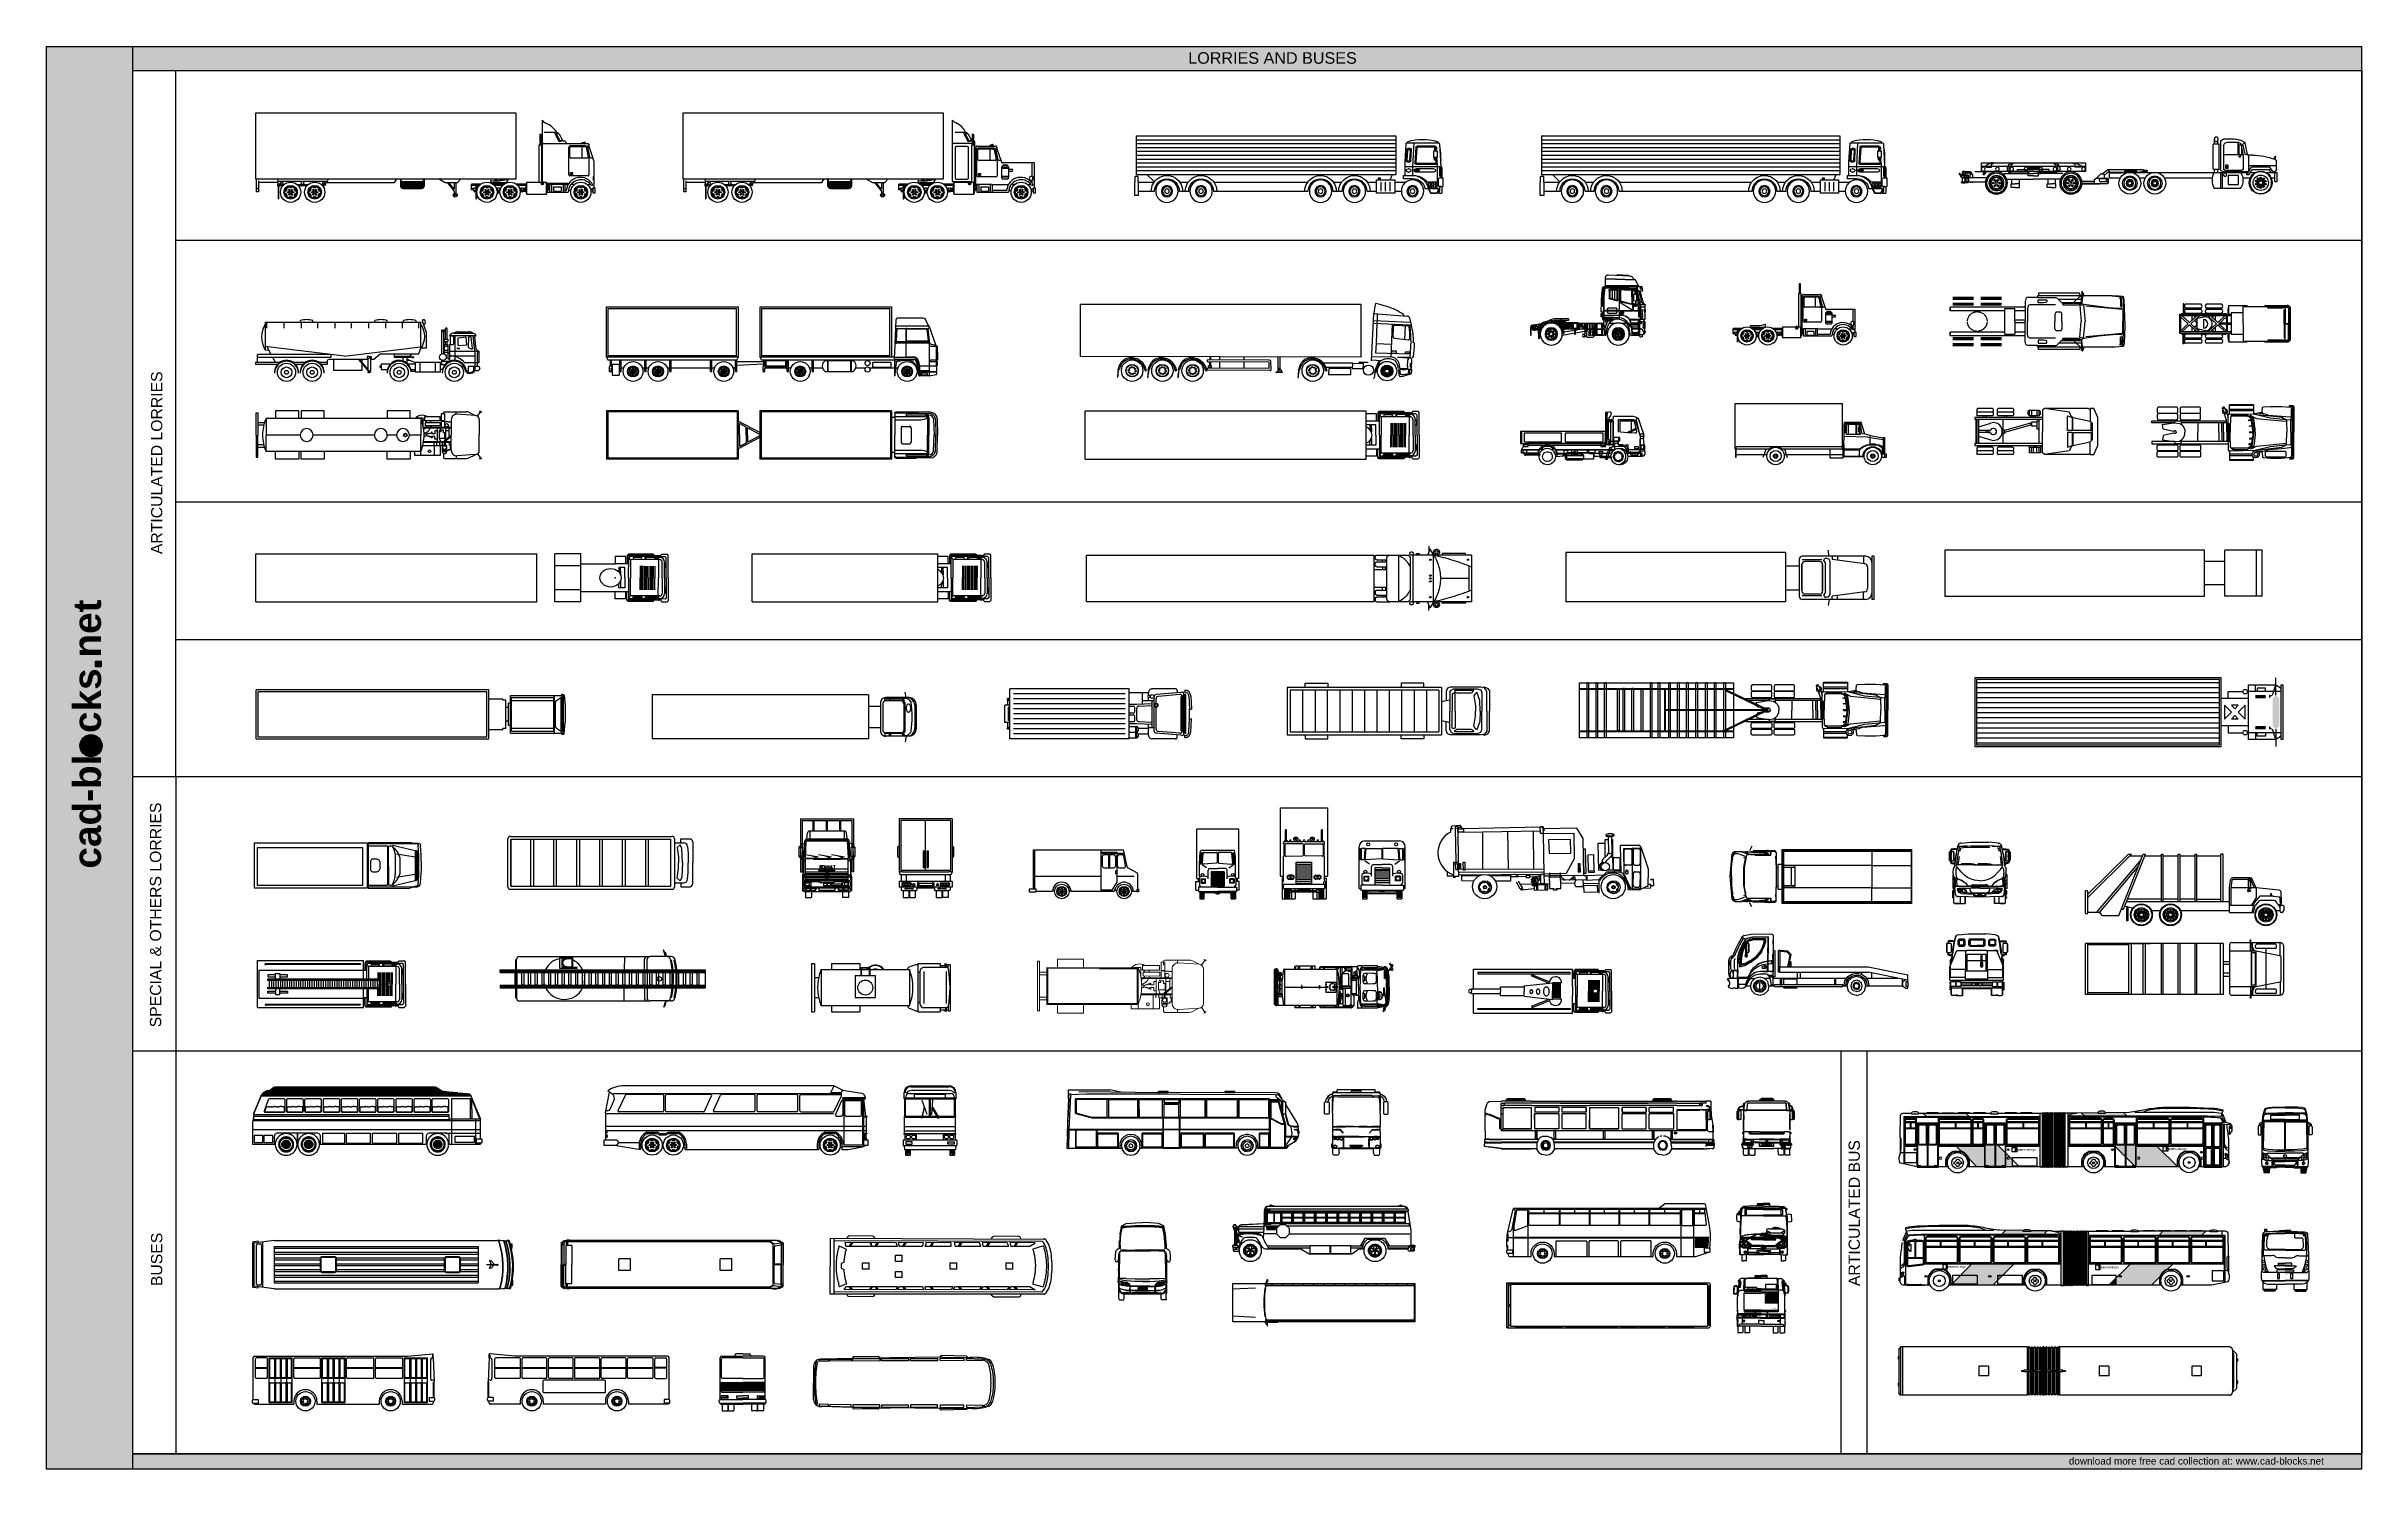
# Model space of a CAD drawing. Header units: millimetres. Extents: x 35403 to 155690, y 202798 to 276657.
import ezdxf
from ezdxf.enums import TextEntityAlignment as Align

# ---------------------------------------------------------------- set-up
doc = ezdxf.new("R2010")
doc.units = ezdxf.units.MM
doc.linetypes.add('0', pattern=[0])
doc.linetypes.add('DASHED', pattern=[0.75, 0.5, -0.25])
doc.layers.add('www.cad-blocks.net', color=7, linetype='Continuous')
doc.styles.add('ATTR', font='romans.shx', dxfattribs={"width": 0.8, "height": 0.7})
doc.styles.add('ROMAND', font='romand')
doc.styles.get("Standard").update_dxf_attribs({"font": 'arial.ttf'})
pattern_1 = [(37.5, (-1206784.58, -2205424.423), (-1.6000313, 48.94132373), [0, -38.608, 0, -43.18, 0, -41.275]), (7.5, (-1206784.58, -2205424.42), (44.9523283, 71.68251), [0, -20.828, 0, -34.798, 0, -13.335]), (327.5, (-1206815.82, -2205424.423), (79.099237, 0.1437185), [0, -12.7, 0, -45.72, 0, -59.69]), (317.5, (-1206815.82, -2205424.42), (76.3556452, 22.2929323), [0, -6.35, 0, -29.972, 0, -34.29])]
pattern_2 = [(37.5, (-1205925.497, -2200658.534), (-1.6000313, 48.94132373), [0, -38.608, 0, -43.18, 0, -41.275]), (7.5, (-1205925.5, -2200658.534), (44.9523283, 71.68251), [0, -20.828, 0, -34.798, 0, -13.335]), (327.5, (-1205956.74, -2200658.534), (79.099237, 0.1437185), [0, -12.7, 0, -45.72, 0, -59.69]), (317.5, (-1205956.74, -2200658.534), (76.3556452, 22.2929323), [0, -6.35, 0, -29.972, 0, -34.29])]

# ---------------------------------------------------------------- blocks, each defined once
blk = doc.blocks.new('A$C09EB3165')
for p, q in [((0, 0), (0, 2.5)), ((0, 2.5), (14.59, 2.5)), ((14.59, 0), (14.59, 2.5)), ((15.26, 2.48), (15.2, 2.41)), ((15.2, 2.41), (15.2, 2.35)), ((16.62, 2.41), (15.2, 2.41)), ((16.56, 2.48), (15.26, 2.48)), ((16.56, 2.48), (16.62, 2.41)), ((16.62, 2.35), (16.62, 2.41)), ((16.73, 2.35), (16.84, 2.42)), ((17.02, 2.49), (16.96, 2.43)), ((16.96, 2.35), (16.96, 2.43)), ((17.02, 2.49), (17.29, 2.49)), ((17.35, 2.43), (17.29, 2.49)), ((17.35, 1.25), (17.35, 2.43)), ((15.13, 2.35), (14.59, 2.35)), ((15.29, 1.98), (14.59, 1.98)), ((15.1, 1.78), (14.59, 1.78)), ((14.78, 1.78), (14.78, 1.55)), ((14.78, 1.55), (14.78, 1.59)), ((14.87, 1.41), (14.87, 1.78)), ((14.87, 1.6), (14.87, 1.41)), ((15.1, 1.25), (15.1, 1.78)), ((15.1, 1.25), (15.1, 0.72)), ((15.13, 1.98), (15.13, 2.35)), ((15.2, 2.35), (15.2, 1.98)), ((16.71, 2.35), (15.29, 2.35)), ((15.29, 1.25), (15.29, 2.35)), ((15.29, 1.25), (15.29, 0.15)), ((16.91, 2.19), (15.38, 2.19)), ((15.38, 2.19), (15.38, 1.25)), ((15.38, 0.31), (15.38, 1.25)), ((15.54, 2.3), (15.52, 2.29)), ((15.52, 2.29), (15.52, 2.23)), ((15.52, 2.23), (15.54, 2.22)), ((15.95, 2.3), (15.54, 2.3)), ((15.54, 2.22), (15.95, 2.22)), ((15.88, 1.87), (15.88, 1.25)), ((15.88, 0.63), (15.88, 1.25)), ((15.97, 2.29), (15.95, 2.3)), ((15.95, 2.22), (15.97, 2.23)), ((15.95, 1.87), (15.95, 1.25)), ((15.95, 0.63), (15.95, 1.25)), ((15.97, 2.23), (15.97, 2.29)), ((16.03, 1.87), (16.03, 1.25)), ((16.03, 0.63), (16.03, 1.25)), ((16.11, 1.87), (16.11, 1.25)), ((16.11, 0.63), (16.11, 1.25)), ((16.15, 2.19), (16.15, 2.35)), ((16.18, 2.29), (16.2, 2.31)), ((16.18, 2.29), (16.18, 2.23)), ((16.2, 2.22), (16.18, 2.23)), ((16.18, 1.87), (16.18, 1.25)), ((16.18, 0.63), (16.18, 1.25)), ((16.69, 2.31), (16.2, 2.31)), ((16.2, 2.22), (16.61, 2.22)), ((16.26, 1.87), (16.26, 1.25)), ((16.26, 0.63), (16.26, 1.25)), ((16.34, 1.87), (16.34, 1.25)), ((16.34, 0.63), (16.34, 1.25)), ((16.41, 1.87), (16.41, 1.25)), ((16.41, 0.63), (16.41, 1.25)), ((16.49, 1.87), (16.49, 1.25)), ((16.49, 0.63), (16.49, 1.25)), ((16.57, 1.87), (16.57, 1.25)), ((16.57, 0.63), (16.57, 1.25)), ((16.67, 2.29), (16.6, 2.21)), ((16.62, 2.21), (16.6, 2.21)), ((16.68, 2.29), (16.62, 2.21)), ((16.63, 2.22), (16.72, 2.22)), ((16.64, 1.87), (16.64, 1.25)), ((16.64, 0.63), (16.64, 1.25)), ((16.81, 2.4), (16.66, 2.4)), ((16.66, 2.4), (16.66, 2.35)), ((16.73, 2.32), (16.67, 2.29)), ((16.73, 2.32), (16.68, 2.29)), ((16.91, 2.32), (16.72, 2.22)), ((16.82, 2.21), (16.72, 2.22)), ((16.73, 2.32), (16.73, 2.32)), ((16.87, 2.36), (16.74, 2.29)), ((16.84, 2.31), (16.78, 2.31)), ((16.84, 2.39), (16.82, 2.38)), ((16.83, 2.38), (16.82, 2.38)), ((16.84, 2.38), (16.83, 2.38)), ((16.83, 2.19), (16.83, 1.25)), ((16.83, 0.31), (16.83, 1.25)), ((16.84, 2.39), (16.9, 2.39)), ((16.86, 2.38), (16.84, 2.38)), ((16.84, 2.31), (16.85, 2.29)), ((16.84, 2.28), (16.85, 2.29)), ((16.93, 2.35), (16.85, 2.35)), ((16.9, 2.38), (16.86, 2.38)), ((16.9, 2.4), (16.87, 2.4)), ((16.9, 2.39), (16.9, 2.4)), ((16.9, 2.39), (16.96, 2.33)), ((16.95, 2.33), (16.9, 2.38)), ((16.9, 2.35), (16.9, 2.37)), ((17.18, 2.35), (16.94, 2.35)), ((16.96, 2.33), (16.95, 2.33)), ((17.03, 1.25), (17.03, 2.07)), ((17.03, 1.25), (17.03, 0.43)), ((17.15, 1.25), (17.15, 2.07)), ((17.15, 2.02), (17.21, 2.02)), ((17.21, 1.77), (17.15, 1.77)), ((17.15, 1.25), (17.15, 0.43)), ((17.24, 2.29), (17.18, 2.35)), ((17.21, 2.02), (17.21, 1.77)), ((17.21, 2), (17.22, 1.99)), ((17.22, 1.79), (17.21, 1.78)), ((17.22, 1.99), (17.22, 1.79)), ((17.24, 1.25), (17.24, 2.29)), ((17.24, 1.25), (17.24, 0.21)), ((17.35, 1.25), (17.35, 0.07)), ((15.1, 0.72), (14.59, 0.72)), ((15.29, 0.52), (14.59, 0.52)), ((15.13, 0.15), (14.59, 0.15)), ((14.78, 0.72), (14.78, 0.95)), ((14.78, 0.95), (14.78, 0.91)), ((14.87, 0.9), (14.87, 1.09)), ((14.87, 1.09), (14.87, 0.72)), ((15.13, 0.52), (15.13, 0.15)), ((15.2, 0.15), (15.2, 0.52)), ((15.2, 0.09), (15.2, 0.15)), ((16.62, 0.09), (15.2, 0.09)), ((15.26, 0.02), (15.2, 0.09)), ((16.56, 0.02), (15.26, 0.02)), ((16.71, 0.15), (15.29, 0.15)), ((16.91, 0.31), (15.38, 0.31)), ((15.52, 0.27), (15.54, 0.28)), ((15.52, 0.21), (15.52, 0.27)), ((15.54, 0.2), (15.52, 0.21)), ((15.54, 0.28), (15.95, 0.28)), ((15.95, 0.2), (15.54, 0.2)), ((15.95, 0.28), (15.97, 0.27)), ((15.97, 0.21), (15.95, 0.2)), ((15.97, 0.27), (15.97, 0.21)), ((16.15, 0.31), (16.15, 0.15)), ((16.2, 0.28), (16.18, 0.27)), ((16.18, 0.21), (16.18, 0.27)), ((16.18, 0.21), (16.2, 0.19)), ((16.2, 0.28), (16.61, 0.28)), ((16.69, 0.19), (16.2, 0.19)), ((16.56, 0.02), (16.62, 0.09)), ((16.67, 0.21), (16.6, 0.29)), ((16.62, 0.29), (16.6, 0.29)), ((16.68, 0.21), (16.62, 0.29)), ((16.62, 0.15), (16.62, 0.09)), ((16.63, 0.28), (16.72, 0.28)), ((16.66, 0.1), (16.66, 0.15)), ((16.81, 0.1), (16.66, 0.1)), ((16.73, 0.18), (16.67, 0.21)), ((16.73, 0.18), (16.68, 0.21)), ((16.82, 0.29), (16.72, 0.28)), ((16.91, 0.18), (16.72, 0.28)), ((16.73, 0.18), (16.73, 0.18)), ((16.73, 0.15), (16.84, 0.08)), ((16.87, 0.14), (16.74, 0.21)), ((16.84, 0.19), (16.78, 0.19)), ((16.84, 0.11), (16.82, 0.12)), ((16.83, 0.12), (16.82, 0.12)), ((16.84, 0.12), (16.83, 0.12)), ((16.84, 0.22), (16.85, 0.21)), ((16.84, 0.19), (16.85, 0.21)), ((16.86, 0.12), (16.84, 0.12)), ((16.84, 0.11), (16.9, 0.11)), ((16.93, 0.15), (16.85, 0.15)), ((16.9, 0.12), (16.86, 0.12)), ((16.9, 0.1), (16.87, 0.1)), ((16.9, 0.11), (16.96, 0.17)), ((16.95, 0.17), (16.9, 0.12)), ((16.9, 0.15), (16.9, 0.13)), ((16.9, 0.11), (16.9, 0.1)), ((17.18, 0.15), (16.94, 0.15)), ((16.96, 0.17), (16.95, 0.17)), ((16.96, 0.15), (16.96, 0.07)), ((17.02, 0.01), (16.96, 0.07)), ((17.02, 0.01), (17.29, 0.01)), ((17.21, 0.73), (17.15, 0.73)), ((17.15, 0.48), (17.21, 0.48)), ((17.24, 0.21), (17.18, 0.15)), ((17.21, 0.48), (17.21, 0.73)), ((17.22, 0.71), (17.21, 0.72)), ((17.21, 0.5), (17.22, 0.51)), ((17.22, 0.51), (17.22, 0.71)), ((17.35, 0.07), (17.29, 0.01)), ((0, 0), (14.59, 0))]:
    blk.add_line(p, q)
for centre, radius, start, end in [((16.84, 2.38), 0.0354, 15.9975, 96.1829), ((14.43, 1.23), 0.47, 2.0943, 70.6977), ((14.43, 1.27), 0.47, 289.3023, 357.9057), ((15.6, 2.42), 0.317, 192.305, 225.7713), ((16.73, 2.32), 0.035, 94.9612, 201.5744), ((16.73, 2.32), 0.035, 211.6041, 316.255), ((16.82, 2.1), 0.115, 52.7973, 90), ((16.84, 2.38), 0.0354, 316.1424, 359.9349), ((16.91, 2.07), 0.241, 0, 90), ((16.91, 2.07), 0.115, 0, 90), ((15.6, 0.08), 0.317, 134.2287, 167.695), ((16.73, 0.18), 0.035, 158.4256, 265.0388), ((16.73, 0.18), 0.035, 43.745, 148.3959), ((16.82, 0.4), 0.115, 270, 307.2027), ((16.84, 0.12), 0.0354, 263.8171, 344.0025), ((16.84, 0.12), 0.0354, 0.0651, 43.8576), ((16.91, 0.43), 0.115, 270, 0), ((16.91, 0.43), 0.241, 270, 0)]:
    blk.add_arc(centre, radius, start, end)
blk = doc.blocks.new('A$C7C747B25')
for p, q in [((0.54, 3.53), (9.81, 3.53)), ((0.54, 3.53), (0.54, 1.88)), ((0.63, 3.53), (0.63, 3.17)), ((1.67, 3.53), (1.67, 3.17)), ((2.65, 3.53), (2.65, 3.62)), ((2.69, 3.53), (2.69, 3.17)), ((3.39, 3.53), (3.39, 3.62)), ((3.67, 3.53), (3.67, 3.17)), ((4.7, 3.53), (4.7, 3.17)), ((5.68, 3.53), (5.68, 3.17)), ((6.71, 3.53), (6.71, 3.17)), ((7.09, 3.53), (7.09, 3.62)), ((7.73, 3.53), (7.73, 3.17)), ((7.83, 3.53), (7.83, 3.62)), ((8.71, 3.53), (8.71, 3.17)), ((8.8, 3.53), (8.8, 3.62)), ((9.55, 3.53), (9.55, 3.62)), ((9.69, 3.53), (9.69, 3.17)), ((9.81, 3.53), (9.81, 1.93)), ((10.16, 2.91), (9.93, 3.59)), ((10, 3.67), (9.97, 3.67)), ((10.05, 3.41), (10, 3.39)), ((10.07, 3.62), (10.09, 3.47)), ((10.16, 1.99), (10.16, 2.91)), ((11.05, 3.01), (11.25, 3.01)), ((11.09, 1.64), (11.09, 2.97)), ((11.09, 2.97), (11.21, 2.97)), ((11.11, 3.05), (11.19, 3.05)), ((11.11, 2.97), (11.11, 3.01)), ((11.19, 2.97), (11.19, 3.01)), ((11.21, 1.64), (11.21, 2.97)), ((11.3, 2.51), (11.3, 3.13)), ((11.4, 2.51), (11.4, 3.13)), ((11.81, 2.87), (12.93, 2.87)), ((12.04, 2.95), (12.71, 2.95)), ((0.09, 1.15), (0.09, 1.61)), ((4.46, 1.61), (0.09, 1.61)), ((4.46, 1.43), (0.09, 1.43)), ((5.27, 1.51), (0.54, 2.07)), ((0.54, 1.88), (0.76, 1.86)), ((0.91, 1.61), (0.66, 2.05)), ((1.16, 1.15), (1, 1.43)), ((4.46, 1.61), (4.46, 1.43)), ((5.27, 1.51), (9.81, 2.05)), ((6.75, 1.49), (6.64, 1.49)), ((6.64, 1.49), (6.64, 1.38)), ((6.75, 1.49), (6.86, 1.49)), ((6.86, 1.49), (6.86, 1.38)), ((7, 1.3), (7.4, 1.64)), ((7.4, 1.64), (9.72, 1.64)), ((8.25, 1.64), (8.25, 1.45)), ((8.25, 1.5), (9.19, 1.5)), ((8.25, 1.45), (9.19, 1.45)), ((8.76, 1.45), (8.76, 1.23)), ((8.99, 1.45), (8.99, 1.1)), ((9.19, 1.5), (9.32, 1.64)), ((9.3, 1.47), (9.19, 1.5)), ((9.3, 1.42), (9.19, 1.45)), ((9.3, 1.47), (9.42, 1.47)), ((9.3, 1.42), (9.42, 1.42)), ((9.42, 1.42), (9.42, 1.47)), ((9.72, 1.64), (9.81, 1.93)), ((9.85, 1.99), (10.16, 1.99)), ((11.25, 2.51), (11.44, 2.51)), ((11.25, 2.38), (11.25, 2.51)), ((11.25, 2.38), (11.44, 2.38)), ((11.25, 1.62), (11.25, 2.19)), ((11.25, 2.19), (11.44, 2.19)), ((11.25, 2.09), (11.44, 2.09)), ((11.25, 1.85), (11.44, 1.85)), ((11.25, 1.74), (11.44, 1.74)), ((11.3, 2.19), (11.3, 2.38)), ((11.4, 2.19), (11.4, 2.38)), ((11.44, 2.51), (11.44, 2.38)), ((11.44, 2.19), (11.44, 1.34)), ((11.44, 1.69), (11.56, 1.69)), ((11.55, 2.74), (13.14, 2.74)), ((11.56, 2.69), (11.56, 2.74)), ((11.75, 2.69), (11.56, 2.69)), ((11.56, 1.21), (11.56, 2.2)), ((11.56, 2.2), (11.75, 2.2)), ((11.56, 1.79), (13.32, 1.79)), ((11.56, 1.53), (13.06, 1.53)), ((11.61, 2.2), (11.61, 2.69)), ((11.8, 2.25), (11.8, 2.64)), ((11.87, 1.26), (11.87, 2.74)), ((11.97, 1.98), (12.15, 1.98)), ((11.97, 1.95), (12.15, 1.95)), ((12.68, 2.61), (12.66, 2.04)), ((12.69, 1.99), (12.84, 1.93)), ((12.79, 2.66), (12.73, 2.66)), ((12.91, 1.98), (12.84, 2.61)), ((13.06, 1.79), (12.96, 2.74)), ((13.13, 1.9), (13.05, 2.64)), ((13.06, 1.79), (13.06, 0.64)), ((13.21, 0.89), (13.21, 1.71)), ((13.32, 1.71), (13.21, 1.71)), ((13.32, 1.1), (13.32, 1.79)), ((0, 1), (0, 1.15)), ((0, 1.15), (1.43, 1.15)), ((1.26, 1), (0, 1)), ((2.2, 1.15), (2.97, 1.15)), ((2.8, 1), (2.37, 1)), ((3.74, 1.15), (4.24, 1.15)), ((4.24, 1), (3.9, 1)), ((4.24, 1.18), (4.24, 1)), ((6.67, 1.3), (4.36, 1.3)), ((4.63, 1.3), (4.63, 0.67)), ((4.63, 0.67), (6.34, 0.67)), ((6.67, 0.66), (6.14, 1.3)), ((6.67, 0.72), (6.19, 1.3)), ((6.34, 1.12), (6.34, 1.3)), ((6.34, 0.67), (6.34, 1.06)), ((6.64, 1.38), (6.75, 1.38)), ((6.67, 1.38), (6.67, 0.62)), ((6.67, 0.62), (6.75, 0.62)), ((6.72, 0.56), (6.67, 0.56)), ((6.67, 0.56), (6.67, 0.53)), ((6.67, 0.53), (6.75, 0.53)), ((6.72, 0.62), (6.72, 0.56)), ((6.86, 1.38), (6.75, 1.38)), ((6.82, 0.62), (6.75, 0.62)), ((6.83, 0.53), (6.75, 0.53)), ((6.77, 0.62), (6.77, 0.56)), ((6.77, 0.56), (6.83, 0.56)), ((6.82, 1.38), (6.82, 0.62)), ((7, 1.3), (6.82, 1.3)), ((6.83, 0.56), (6.83, 0.53)), ((7.41, 0.92), (7.47, 0.92)), ((7.41, 0.82), (7.41, 0.92)), ((7.47, 0.82), (7.41, 0.82)), ((7.47, 1.02), (7.47, 0.71)), ((7.99, 1.02), (7.47, 1.02)), ((7.47, 0.71), (7.84, 0.71)), ((9.11, 1.29), (8.99, 1.29)), ((9.2, 1.24), (8.99, 1.24)), ((9.49, 1.02), (9.08, 1.02)), ((9.11, 1.24), (9.11, 1.29)), ((9.49, 1.1), (9.2, 1.24)), ((9.24, 0.71), (9.49, 0.71)), ((9.49, 0.59), (9.24, 0.59)), ((11.01, 1.13), (9.49, 1.13)), ((9.49, 1.13), (9.49, 0.56)), ((9.49, 0.56), (11.01, 0.56)), ((9.8, 0.56), (9.8, 1.13)), ((10.7, 0.56), (10.7, 1.13)), ((11.01, 0.56), (11.01, 1.13)), ((11.01, 1.01), (11.29, 1.01)), ((11.01, 0.72), (11.14, 0.72)), ((11.09, 1.01), (11.09, 1.26)), ((11.09, 1.21), (11.55, 1.21)), ((11.44, 1.34), (11.56, 1.34)), ((13.32, 1.1), (12.48, 1.1)), ((13.31, 0.89), (12.65, 0.89)), ((12.65, 0.89), (12.65, 0.54)), ((13, 0.65), (13, 0.89)), ((13.06, 0.64), (13.3, 0.64)), ((13.35, 0.78), (13.3, 0.64)), ((13.35, 0.78), (13.31, 0.89))]:
    blk.add_line(p, q)
blk.add_lwpolyline([(12.05, 2.16), (12.05, 2.6, 0.414214), (12.05, 2.6), (12.51, 2.65, 0.414214), (12.51, 2.65), (12.56, 2.16, 0.414214), (12.56, 2.16), (12.1, 2.11, 0.414214)], format="xyb", close=True)
for centre, radius in [((11.15, 1.45), 0.201), ((1.82, 0.54), 0.545), ((1.82, 0.54), 0.32), ((1.82, 0.54), 0.116), ((3.35, 0.54), 0.545), ((3.35, 0.54), 0.32), ((3.35, 0.54), 0.116), ((8.54, 0.54), 0.545), ((8.54, 0.54), 0.32), ((8.54, 0.54), 0.116), ((11.83, 0.54), 0.545), ((11.83, 0.54), 0.32), ((11.83, 0.54), 0.116)]:
    blk.add_circle(centre, radius)
for centre, radius, start, end in [((1.77, 2.64), 1.44, 148.4138, 211.5862), ((3.02, 2.43), 1.25, 72.7029, 107.2971), ((7.46, 2.43), 1.25, 72.7029, 107.2971), ((9.17, 2.43), 1.25, 72.7029, 107.2971), ((8.78, 2.68), 1.28, 323.905, 36.095), ((9.99, 3.61), 0.0609, 100.754, 198.7367), ((10.01, 3.61), 0.0609, 9.5298, 100.754), ((10.03, 3.46), 0.0609, 288.7367, 9.5298), ((11.11, 2.99), 0.066, 90, 156.3699), ((11.19, 2.99), 0.066, 23.6301, 90), ((11.35, 3.13), 0.0528, 0, 180), ((11.81, 2.53), 0.342, 90, 141.7498), ((12.04, 2.56), 0.389, 90, 126.3443), ((12.71, 2.58), 0.371, 52.7479, 90), ((12.93, 2.64), 0.228, 25.3199, 90), ((11.51, 0.25), 1.28, 41.2612, 87.8982), ((11.75, 2.64), 0.0508, 0, 90), ((11.75, 2.25), 0.0508, 270, 0), ((12.72, 2.04), 0.0508, 178.8907, 246.58), ((12.73, 2.61), 0.0508, 90, 178.8907), ((12.79, 2.61), 0.0508, 5.995, 90), ((12.86, 1.98), 0.0508, 246.58, 5.995), ((13.14, 2.65), 0.0921, 90, 186.5769), ((13.04, 1.69), 0.232, 27.1848, 67.9006), ((1.82, 0.54), 0.719, 356.3642, 183.6358), ((1.82, 0.48), 0.718, 1.9139, 178.086), ((3.35, 0.54), 0.719, 356.3642, 183.6358), ((3.35, 0.48), 0.718, 1.9139, 178.086), ((4.36, 1.18), 0.122, 90, 180), ((8.54, 0.54), 0.719, 3.774, 183.6358), ((8.54, 0.48), 0.718, 9.3707, 178.086), ((11.83, 0.54), 0.719, 16.6396, 183.6358), ((11.83, 0.48), 0.718, 46.9503, 178.086), ((11.76, 0.5), 0.747, 10.5592, 41.5222), ((12.71, 0.69), 0.216, 188.4795, 267.6874), ((11.19, 0.35), 1.39, 11.9055, 16.6396), ((12.68, 0.67), 0.135, 191.9055, 262.1172), ((12.72, 0.92), 0.393, 262.1172, 316.284), ((12.72, 0.92), 0.445, 267.6874, 321.1144)]:
    blk.add_arc(centre, radius, start, end)
blk.add_solid([(11.97, 1.95), (11.97, 1.98), (12.15, 1.95), (12.15, 1.98)])
blk = doc.blocks.new('A$C473D4510')
for p, q in [((0, 2.51), (0, 0)), ((6.83, 2.51), (0, 2.51)), ((6.78, 2.45), (0.06, 2.45)), ((0.06, 2.45), (0.06, 0.06)), ((6.78, 2.45), (6.78, 0.06)), ((6.83, 2.51), (6.83, 1.98)), ((14.81, 2.51), (7.97, 2.51)), ((7.97, 2.51), (7.97, 1.38)), ((8.03, 2.45), (8.03, 0.06)), ((14.75, 2.45), (8.03, 2.45)), ((14.75, 2.45), (14.75, 0.06)), ((14.81, 2.51), (14.81, 2.17)), ((15.02, 2.45), (16.08, 2.45)), ((16.08, 2.45), (16.1, 2.44)), ((16.83, 2.44), (16.1, 2.44)), ((16.1, 2.44), (16.21, 2.39)), ((6.83, 0.53), (6.83, 1.98)), ((7.97, 1.38), (6.83, 1.98)), ((7.26, 1.67), (6.91, 1.85)), ((6.91, 1.25), (6.91, 1.85)), ((6.91, 1.25), (6.91, 0.66)), ((7.26, 1.25), (7.26, 1.67)), ((7.26, 1.25), (7.26, 0.84)), ((7.97, 1.29), (7.33, 1.63)), ((7.33, 1.25), (7.33, 1.63)), ((7.33, 1.25), (7.33, 0.88)), ((7.97, 1.21), (7.33, 0.88)), ((7.97, 1.38), (7.97, 1.29)), ((7.97, 1.29), (7.97, 1.21)), ((7.97, 1.21), (7.97, 1.12)), ((14.97, 2.17), (14.81, 2.17)), ((14.81, 2.17), (14.81, 0.34)), ((14.97, 2.39), (14.97, 2.17)), ((14.97, 2.22), (16.63, 2.22)), ((14.97, 2.17), (14.97, 1.25)), ((14.97, 2.05), (16.33, 2.05)), ((14.97, 0.34), (14.97, 1.25)), ((15.02, 2.4), (16.21, 2.39)), ((15.31, 1.63), (15.31, 0.88)), ((15.38, 1.7), (15.74, 1.7)), ((15.56, 2.29), (15.56, 2.31)), ((15.6, 2.35), (16.62, 2.35)), ((15.6, 2.25), (16.56, 2.25)), ((15.82, 1.63), (15.82, 0.88)), ((16.21, 2.39), (16.73, 2.38)), ((16.59, 2.27), (16.63, 2.33)), ((16.63, 2.22), (16.73, 2.38)), ((16.68, 2.16), (16.68, 1.25)), ((16.68, 0.34), (16.68, 1.25)), ((16.71, 2.25), (16.74, 2.28)), ((16.74, 2.16), (16.74, 1.25)), ((16.74, 0.34), (16.74, 1.25)), ((16.99, 2.07), (17.02, 1.24)), ((16.99, 0.44), (17.02, 1.26)), ((17.08, 2.07), (17.11, 1.25)), ((17.08, 0.43), (17.11, 1.26)), ((17.18, 2.13), (17.2, 1.25)), ((17.18, 0.37), (17.2, 1.25)), ((6.83, 0), (0, 0)), ((6.78, 0.06), (0.06, 0.06)), ((7.97, 1.12), (6.83, 0.53)), ((6.83, 0.53), (6.83, 0)), ((7.26, 0.84), (6.91, 0.66)), ((7.97, 1.12), (7.97, 0)), ((14.81, 0), (7.97, 0)), ((14.75, 0.06), (8.03, 0.06)), ((14.97, 0.34), (14.81, 0.34)), ((14.81, 0.34), (14.81, 0)), ((14.97, 0.46), (16.33, 0.46)), ((14.97, 0.12), (14.97, 0.34)), ((14.97, 0.29), (16.63, 0.29)), ((15.02, 0.11), (16.21, 0.12)), ((15.02, 0.06), (16.08, 0.06)), ((15.38, 0.8), (15.74, 0.8)), ((15.56, 0.22), (15.56, 0.19)), ((15.6, 0.25), (16.56, 0.25)), ((15.6, 0.16), (16.62, 0.16)), ((16.08, 0.06), (16.1, 0.07)), ((16.1, 0.07), (16.21, 0.12)), ((16.83, 0.07), (16.1, 0.07)), ((16.21, 0.12), (16.73, 0.13)), ((16.59, 0.24), (16.63, 0.18)), ((16.63, 0.29), (16.73, 0.13)), ((16.71, 0.26), (16.74, 0.22))]:
    blk.add_line(p, q)
for centre, radius, start, end in [((15.02, 2.39), 0.0569, 90.221, 180), ((16.83, 2.09), 0.348, 7.1101, 90), ((15.02, 2.34), 0.0569, 89.6573, 180), ((15.38, 1.63), 0.0773, 90, 180), ((15.6, 2.31), 0.0342, 90, 180), ((15.6, 2.29), 0.0342, 180, 270), ((15.74, 1.63), 0.0773, 0, 90), ((16.32, 2.66), 0.61, 270.1692, 306.0617), ((16.56, 2.29), 0.0342, 270, 325.8642), ((16.62, 2.33), 0.0114, 325.8642, 90), ((16.63, 2.16), 0.0569, 0, 90), ((16.72, 2.24), 0.0114, 145.8642, 218.9833), ((16.63, 2.16), 0.114, 0, 38.9833), ((16.74, 2.03), 0.348, 7.1101, 90.471), ((16.75, 2.28), 0.0114, 87.6503, 145.8642), ((16.74, 2.03), 0.257, 8.0464, 87.6503), ((15.02, 0.17), 0.0569, 180, 270.3427), ((15.02, 0.12), 0.0569, 180, 269.779), ((15.38, 0.88), 0.0773, 180, 270), ((15.6, 0.22), 0.0342, 90, 180), ((15.6, 0.19), 0.0342, 180, 270), ((15.74, 0.88), 0.0773, 270, 0), ((16.32, -0.15), 0.61, 53.9383, 89.8308), ((16.56, 0.22), 0.0342, 34.1358, 90), ((16.62, 0.17), 0.0114, 270, 34.1358), ((16.63, 0.34), 0.0569, 270, 0), ((16.72, 0.26), 0.0114, 141.0167, 214.1358), ((16.63, 0.34), 0.114, 321.0167, 0), ((16.74, 0.48), 0.348, 269.529, 352.8899), ((16.75, 0.23), 0.0114, 214.1358, 272.3497), ((16.74, 0.48), 0.257, 272.3497, 351.9536), ((16.83, 0.41), 0.348, 270, 352.8899)]:
    blk.add_arc(centre, radius, start, end)
blk = doc.blocks.new('A$C19EF1B00')
at = {"linetype": 'ByBlock'}
for p, q in [((0, 1200), (0, 4650)), ((0, 4650), (13500, 4650)), ((13500, 4650), (13500, 1200)), ((14875, 4275), (14875, 1075)), ((15625, 3625), (14975, 3625)), ((15725, 3575), (15625, 3625)), ((14850, 2963), (14700, 2963)), ((14700, 2963), (14700, 1038)), ((14738, 3525), (14738, 2963)), ((14813, 3525), (14738, 3525)), ((14813, 2963), (14813, 3525)), ((14850, 1075), (14850, 2963)), ((14925, 3050), (17239, 3050)), ((15600, 3575), (15725, 3575)), ((15725, 3575), (15925, 3225)), ((15963, 3189), (16038, 3192)), ((16078, 3165), (16038, 3192)), ((16100, 3123), (16123, 3062)), ((16300, 2350), (16300, 2850)), ((16350, 2900), (17107, 2900)), ((16950, 2300), (16950, 2900)), ((17157, 2858), (17252, 2359)), ((17352, 2340), (17234, 2904)), ((17270, 2962), (17301, 2970)), ((17280, 2964), (17508, 2300)), ((17286, 3015), (17301, 2970)), ((17203, 2300), (16350, 2300)), ((17508, 2300), (17401, 2300)), ((17525, 1350), (17525, 1150)), ((17575, 750), (17575, 1925)), ((13500, 1200), (0, 1200)), ((1125, 1200), (1138, 1100)), ((1138, 1100), (3713, 1100)), ((1138, 1100), (1138, 963)), ((1150, 888), (1150, 175)), ((1150, 175), (1175, 175)), ((1175, 863), (1263, 863)), ((1363, 1100), (1253, 1003)), ((1263, 863), (1263, 890)), ((1337, 889), (1406, 872)), ((2219, 841), (2378, 867)), ((2472, 867), (2631, 841)), ((3444, 872), (3513, 889)), ((3488, 1100), (3597, 1003)), ((3725, 1200), (3713, 1100)), ((11692, 950), (11200, 950)), ((11200, 650), (11200, 950)), ((11313, 650), (11200, 650)), ((11313, 600), (11313, 750)), ((11425, 598), (11413, 600)), ((11425, 888), (11425, 175)), ((11425, 175), (11450, 175)), ((11479, 591), (11450, 595)), ((12212, 1052), (12956, 1029)), ((12224, 1000), (12976, 1000)), ((12892, 950), (12308, 950)), ((12524, 500), (12676, 500)), ((13032, 1195), (13073, 1195)), ((13095, 1183), (13073, 1195)), ((14022, 950), (13508, 950)), ((13724, 551), (13808, 560)), ((13875, 567), (14011, 583)), ((14825, 1025), (14050, 1025)), ((14050, 425), (15100, 425)), ((15100, 1025), (14925, 1025)), ((15125, 1000), (16225, 1000)), ((15125, 525), (16225, 525)), ((15147, 650), (15250, 650)), ((15250, 950), (16050, 950)), ((15250, 950), (15250, 525)), ((16050, 950), (16050, 525)), ((16050, 625), (16150, 625)), ((17500, 750), (17625, 750)), ((17500, 750), (17500, 500)), ((17500, 500), (17625, 500)), ((17625, 500), (17625, 750))]:
    blk.add_line(p, q, dxfattribs=at)
for p, q in [((15750, 3150), (15500, 3625)), ((15800, 3200), (15600, 3575)), ((15963, 3189), (15750, 3150)), ((15925, 3225), (15800, 3200)), ((16250, 1425), (16250, 2850)), ((16350, 2950), (17091, 2950)), ((17050, 3050), (17050, 3125)), ((17189, 2867), (17299, 2309)), ((7200, 1025), (7325, 1225)), ((17250, 1375), (16300, 1375)), ((16338, 1550), (16438, 1550)), ((16338, 1450), (16338, 1550)), ((16438, 1450), (16338, 1450)), ((16363, 1550), (16363, 1450)), ((16438, 1550), (16438, 1450)), ((17300, 2299), (17300, 1425)), ((25, 550), (25, 1200)), ((125, 700), (25, 700)), ((125, 550), (25, 550)), ((125, 1125), (125, 550)), ((1125, 1025), (125, 1025)), ((1138, 963), (1113, 963)), ((1113, 963), (1113, 863)), ((1113, 863), (1150, 863)), ((1175, 888), (1175, 175)), ((1413, 925), (1330, 886)), ((1363, 1100), (1413, 925)), ((1373, 906), (1425, 893)), ((1408, 923), (1447, 913)), ((1413, 925), (1460, 925)), ((2140, 925), (2350, 925)), ((2181, 886), (2351, 913)), ((2201, 864), (2359, 889)), ((2350, 925), (2375, 1100)), ((2500, 925), (2475, 1100)), ((2491, 889), (2649, 864)), ((2499, 913), (2669, 886)), ((2500, 925), (2710, 925)), ((3390, 925), (3438, 925)), ((3403, 913), (3442, 923)), ((3425, 893), (3477, 906)), ((3488, 1100), (3438, 925)), ((3438, 925), (3520, 886)), ((3625, 1025), (7200, 1025)), ((7500, 1200), (7500, 875)), ((7550, 875), (7550, 1200)), ((7600, 1075), (8650, 1075)), ((7600, 1025), (8650, 1025)), ((7600, 975), (8650, 975)), ((7600, 925), (8650, 925)), ((7600, 875), (8650, 875)), ((7600, 825), (8650, 825)), ((8650, 775), (7600, 775)), ((7650, 725), (8600, 725)), ((8700, 875), (8700, 1200)), ((8750, 875), (8750, 1200)), ((9525, 1200), (9825, 1025)), ((9825, 1025), (10475, 1025)), ((10300, 600), (9946, 1025)), ((10300, 678), (10011, 1025)), ((10300, 1025), (10300, 678)), ((10300, 600), (10300, 475)), ((10400, 475), (10400, 1025)), ((10625, 1200), (10475, 1025)), ((11425, 875), (11200, 875)), ((11313, 725), (11200, 725)), ((11313, 750), (11413, 750)), ((11413, 750), (11413, 600)), ((11425, 725), (11413, 725)), ((11425, 648), (11413, 650)), ((11425, 623), (11413, 625)), ((11414, 675), (11424, 674)), ((11450, 888), (11450, 175)), ((11609, 875), (11450, 875)), ((11515, 725), (11450, 725)), ((11488, 640), (11450, 645)), ((11483, 616), (11450, 620)), ((11452, 670), (11492, 665)), ((12809, 875), (12391, 875)), ((12400, 1175), (12400, 1125)), ((12400, 1175), (12550, 1175)), ((12400, 1125), (12800, 1150)), ((12550, 725), (12485, 725)), ((12505, 669), (12548, 675)), ((12550, 650), (12511, 645)), ((12550, 625), (12516, 621)), ((12550, 600), (12520, 596)), ((12524, 550), (12676, 550)), ((12525, 1175), (12525, 1200)), ((12525, 1042), (12525, 1000)), ((12550, 600), (12550, 750)), ((12550, 750), (12650, 750)), ((12800, 1175), (12650, 1175)), ((12650, 750), (12650, 600)), ((12715, 725), (12650, 725)), ((12650, 650), (12689, 645)), ((12650, 625), (12684, 621)), ((12650, 600), (12680, 596)), ((12695, 669), (12652, 675)), ((12675, 1175), (12675, 1200)), ((12675, 1000), (12675, 1038)), ((12800, 1150), (12800, 1175)), ((14012, 875), (13591, 875)), ((13788, 725), (13685, 725)), ((13788, 725), (13685, 725)), ((13708, 665), (13786, 675)), ((13788, 650), (13712, 640)), ((13788, 625), (13717, 616)), ((13788, 600), (13721, 591)), ((13788, 750), (13888, 750)), ((13788, 600), (13788, 750)), ((13888, 750), (13888, 600)), ((14000, 725), (13888, 725)), ((14003, 650), (13888, 650)), ((13888, 618), (14005, 630)), ((14050, 1025), (14050, 425)), ((14825, 1050), (14825, 984)), ((14925, 1050), (14925, 984)), ((15100, 425), (15100, 1025)), ((15126, 950), (15250, 950)), ((15138, 875), (15250, 875)), ((15150, 725), (15250, 725)), ((15350, 950), (15350, 525)), ((15450, 800), (15450, 575)), ((15450, 800), (15850, 800)), ((15450, 575), (15850, 575)), ((15850, 800), (15850, 575)), ((15950, 950), (15950, 525)), ((16050, 925), (16200, 925)), ((16355, 600), (16229, 600)), ((16535, 925), (16374, 925)), ((17215, 925), (17378, 925)), ((17370, 700), (17500, 700)), ((17395, 600), (17500, 600))]:
    blk.add_line(p, q)
for points in [[(14800, 984, 0.1747045), (14809, 959, 0.1042029), (14828, 944, 0.0649481), (14850, 936, 0.0510993), (14875, 934, 0.0510993), (14900, 936, 0.0649481), (14922, 944, 0.1042029), (14941, 959, 0.1747045), (14950, 984, 0.1747045)], [(14825, 984, 0.1747045), (14828, 975, 0.1042029), (14840, 966, 0.0649481), (14855, 961, 0.0510993), (14875, 959, 0.0510993), (14895, 961, 0.0649481), (14910, 966, 0.1042029), (14922, 975, 0.1747045), (14925, 984, 0.1747045)]]:
    blk.add_lwpolyline(points, format="xyb")
blk.add_lwpolyline([(14875, 1075, 0.0510993), (14855, 1073, 0.0649481), (14840, 1068, 0.1042029), (14828, 1058, 0.1747045), (14825, 1050, 0.1747045), (14828, 1042, 0.1042029), (14840, 1032, 0.0649481), (14855, 1027, 0.0510993), (14875, 1025, 0.0510993), (14895, 1027, 0.0649481), (14910, 1032, 0.1042029), (14922, 1042, 0.1747045), (14925, 1050, 0.1747045), (14922, 1058, 0.1042029), (14910, 1068, 0.0649481), (14895, 1073, 0.0510993)], format="xyb", close=True, dxfattribs=at)
for centre, radius in [((1163, 913), 25), ((1800, 525), 525), ((1800, 525), 354), ((1800, 525), 100), ((3050, 525), 525), ((3050, 525), 354), ((3050, 525), 100), ((11438, 913), 25), ((12000, 525), 525), ((12000, 525), 354), ((12000, 525), 100), ((13200, 525), 525), ((13200, 525), 354), ((13200, 525), 100), ((16875, 525), 525), ((16875, 525), 354), ((16875, 525), 100)]:
    blk.add_circle(centre, radius, dxfattribs=at)
for centre, radius in [((1300, 950), 25), ((1800, 525), 300), ((1654, 527), 25), ((1725, 400), 25), ((1729, 652), 25), ((1800, 525), 50), ((1871, 398), 25), ((1875, 650), 25), ((1946, 523), 25), ((2425, 925), 25), ((3050, 525), 300), ((2904, 527), 25), ((2975, 400), 25), ((2979, 652), 25), ((3050, 525), 50), ((3121, 398), 25), ((3125, 650), 25), ((3196, 523), 25), ((3550, 950), 25), ((10350, 378), 103), ((10350, 378), 50), ((11363, 600), 25), ((12000, 525), 300), ((11854, 523), 25), ((11925, 650), 25), ((11929, 398), 25), ((12000, 525), 50), ((12071, 652), 25), ((12075, 400), 25), ((12146, 527), 25), ((12600, 600), 25), ((13200, 525), 300), ((13054, 523), 25), ((13125, 650), 25), ((13129, 398), 25), ((13200, 525), 50), ((13271, 652), 25), ((13275, 400), 25), ((13346, 527), 25), ((13838, 600), 25), ((16875, 525), 300), ((16729, 523), 25), ((16800, 650), 25), ((16804, 398), 25), ((16875, 525), 50), ((16946, 652), 25), ((16950, 400), 25), ((17021, 527), 25)]:
    blk.add_circle(centre, radius)
for centre, radius, start, end in [((15217, 4467), 392, 209.2958, 240.7042), ((14554, 2949), 1267, 32.23954, 68.14932), ((14925, 3000), 50, 90, 180), ((16050, 3123), 50, 0, 56.30993), ((16350, 2850), 50, 90, 180), ((17107, 2850), 50, 8.88066, 90), ((17283, 2913), 50, 104.74356, 190.61966), ((17239, 3000), 50, 18.00416, 90), ((16851, 567), 731, 26.34461, 175.448), ((16350, 2350), 50, 180, 270), ((17203, 2350), 50, 270, 10.79597), ((17401, 2350), 50, 191.8164, 270), ((16808, 1981), 769, 355.83888, 24.52164), ((17338, 1250), 212, 331.92751, 28.07249), ((1300, 950), 70.7, 131.58571, 295.31949), ((2425, 925), 75, 180, 0), ((3550, 950), 70.7, 244.68051, 48.41429), ((11363, 600), 50, 180, 0), ((12219, 1090), 38.8, 101.30993, 258.69007), ((12430, 3508), 2391, 264.76741, 284.58331), ((12887, 1232), 214, 288.74785, 346.85706), ((14925, 725), 925, 161.07536, 198.92464), ((14225, 725), 925, 341.07536, 18.92464), ((16875, 525), 650, 36.91271, 180), ((17541, 1313), 423, 249.89179, 265.33834)]:
    blk.add_arc(centre, radius, start, end, dxfattribs=at)
for centre, radius, start, end in [((16350, 2850), 100, 90, 180), ((17113, 2813), 319, 101.30993, 131.82017), ((17050, 3050), 75, 0, 90), ((17091, 2850), 100, 9.68879, 90), ((16300, 1425), 50, 180, 270), ((17250, 1425), 50, 270, 0), ((17250, 2299), 50, 0, 11.13678), ((1540, 675), 75, 249.59407, 50.40593), ((1540, 375), 75, 309.59407, 110.40593), ((1800, 825), 75, 189.59407, 350.40593), ((1800, 225), 75, 9.59407, 170.40593), ((2060, 675), 75, 129.59407, 290.40593), ((2060, 375), 75, 69.59407, 230.40593), ((2790, 675), 75, 249.59407, 50.40593), ((2790, 375), 75, 309.59407, 110.40593), ((3050, 825), 75, 189.59407, 350.40593), ((3050, 225), 75, 9.59407, 170.40593), ((3310, 675), 75, 129.59407, 290.40593), ((3310, 375), 75, 69.59407, 230.40593), ((7650, 875), 150, 180, 270), ((7650, 875), 100, 180, 270), ((8025, 925), 451, 160.55997, 199.44003), ((8600, 875), 150, 270, 0), ((8600, 875), 100, 270, 0), ((8225, 925), 451, 340.55997, 19.44003), ((11740, 675), 75, 249.59407, 50.40593), ((11740, 375), 75, 309.59407, 110.40593), ((12000, 825), 75, 189.59407, 350.40593), ((12000, 225), 75, 9.59407, 170.40593), ((12260, 675), 75, 129.59407, 290.40593), ((12260, 375), 75, 69.59407, 230.40593), ((12600, 600), 50, 180, 0), ((12940, 675), 75, 249.59407, 50.40593), ((12940, 375), 75, 309.59407, 110.40593), ((13200, 825), 75, 189.59407, 350.40593), ((13200, 225), 75, 9.59407, 170.40593), ((13460, 675), 75, 129.59407, 290.40593), ((13460, 375), 75, 69.59407, 230.40593), ((13838, 600), 50, 180, 0), ((15250, 850), 75, 180, 270), ((16615, 675), 75, 249.59407, 50.40593), ((16615, 375), 75, 309.59407, 110.40593), ((16875, 825), 75, 189.59407, 350.40593), ((16875, 225), 75, 9.59407, 170.40593), ((17135, 675), 75, 129.59407, 290.40593), ((17135, 375), 75, 69.59407, 230.40593)]:
    blk.add_arc(centre, radius, start, end)
blk = doc.blocks.new('A$C00AA65D5')
at = {"linetype": 'ByBlock'}
for p, q in [((0, 1200), (0, 4650)), ((0, 4650), (13500, 4650)), ((13500, 4650), (13500, 1200)), ((13975, 4275), (13975, 1125)), ((14675, 3625), (14125, 3625)), ((14775, 3575), (14675, 3625)), ((15012, 3050), (14025, 3050)), ((14650, 3575), (14775, 3575)), ((14775, 3575), (14975, 3225)), ((15012, 3213), (14975, 3225)), ((15125, 2963), (14975, 2963)), ((14975, 2963), (14975, 1038)), ((15012, 3525), (15012, 2963)), ((15087, 3525), (15012, 3525)), ((15087, 2963), (15087, 3525)), ((15128, 3165), (15087, 3192)), ((15100, 3050), (15087, 3050)), ((15125, 950), (15125, 2963)), ((15150, 1025), (15150, 3123)), ((15175, 1950), (15207, 2877)), ((15257, 2925), (16239, 2925)), ((15300, 2225), (15300, 2725)), ((15350, 2775), (16107, 2775)), ((15950, 2175), (15950, 2775)), ((16157, 2733), (16252, 2234)), ((16352, 2215), (16234, 2779)), ((16270, 2837), (16301, 2845)), ((16280, 2839), (16539, 2084)), ((16286, 2890), (16301, 2845)), ((15175, 1950), (15175, 850)), ((16203, 2175), (15350, 2175)), ((16508, 2175), (16401, 2175)), ((18225, 2050), (16586, 2050)), ((18150, 1350), (18075, 1350)), ((18125, 1350), (18125, 2050)), ((18150, 1350), (18150, 1150)), ((18250, 750), (18250, 2025)), ((13500, 1200), (0, 1200)), ((1125, 1200), (1137, 1100)), ((1137, 1100), (3712, 1100)), ((1137, 1100), (1137, 963)), ((1150, 888), (1150, 175)), ((1150, 175), (1175, 175)), ((1175, 863), (1262, 863)), ((1362, 1100), (1253, 1003)), ((1262, 863), (1262, 890)), ((1337, 889), (1406, 872)), ((2219, 841), (2378, 867)), ((2472, 867), (2631, 841)), ((3444, 872), (3513, 889)), ((3487, 1100), (3597, 1003)), ((3725, 1200), (3712, 1100)), ((11692, 950), (11200, 950)), ((11200, 650), (11200, 950)), ((11312, 650), (11200, 650)), ((11312, 600), (11312, 750)), ((11425, 598), (11412, 600)), ((11425, 888), (11425, 175)), ((11425, 175), (11450, 175)), ((11479, 591), (11450, 595)), ((12212, 1052), (12956, 1029)), ((12224, 1000), (12976, 1000)), ((12892, 950), (12308, 950)), ((12524, 500), (12676, 500)), ((13032, 1195), (13073, 1195)), ((13095, 1183), (13073, 1195)), ((14022, 950), (13508, 950)), ((13724, 551), (13808, 560)), ((13875, 567), (14011, 583)), ((14025, 1075), (14975, 1075)), ((14825, 1025), (14050, 1025)), ((14050, 425), (15100, 425)), ((15100, 1025), (14925, 1025)), ((15147, 650), (15250, 650)), ((15250, 950), (16050, 950)), ((15250, 950), (15250, 525)), ((15250, 525), (16900, 525)), ((16050, 950), (16050, 525)), ((16050, 625), (16825, 625)), ((18075, 1150), (18150, 1150)), ((18125, 1000), (18125, 1150)), ((18175, 750), (18300, 750)), ((18175, 750), (18175, 500)), ((18175, 500), (18300, 500)), ((18300, 500), (18300, 750))]:
    blk.add_line(p, q, dxfattribs=at)
for p, q in [((14800, 3150), (14550, 3625)), ((14125, 2825), (14125, 1275)), ((14750, 2900), (14200, 2900)), ((14850, 3200), (14650, 3575)), ((15012, 3189), (14800, 3150)), ((14825, 1275), (14825, 2825)), ((14975, 3225), (14850, 3200)), ((15250, 1375), (15250, 2725)), ((15350, 2825), (16091, 2825)), ((16050, 2925), (16050, 3000)), ((16189, 2742), (16299, 2184)), ((7200, 1025), (7325, 1225)), ((16250, 1325), (15300, 1325)), ((15337, 1500), (15437, 1500)), ((15337, 1400), (15337, 1500)), ((15437, 1400), (15337, 1400)), ((15362, 1500), (15362, 1400)), ((15437, 1500), (15437, 1400)), ((16300, 2174), (16300, 1375)), ((16550, 1250), (16550, 1850)), ((16900, 1800), (16550, 1800)), ((16900, 1750), (16550, 1750)), ((16900, 1350), (16550, 1350)), ((16900, 1300), (16550, 1300)), ((16600, 1900), (16850, 1900)), ((16625, 1900), (16625, 1925)), ((16650, 1950), (16800, 1950)), ((16825, 1925), (16825, 1900)), ((16900, 1850), (16900, 1250)), ((16900, 1725), (17062, 1725)), ((17062, 1600), (16900, 1600)), ((25, 550), (25, 1200)), ((125, 700), (25, 700)), ((125, 550), (25, 550)), ((125, 1125), (125, 550)), ((1125, 1025), (125, 1025)), ((1137, 963), (1112, 963)), ((1112, 963), (1112, 863)), ((1112, 863), (1150, 863)), ((1175, 888), (1175, 175)), ((1412, 925), (1330, 886)), ((1362, 1100), (1412, 925)), ((1373, 906), (1425, 893)), ((1408, 923), (1447, 913)), ((1412, 925), (1460, 925)), ((2140, 925), (2350, 925)), ((2181, 886), (2351, 913)), ((2201, 864), (2359, 889)), ((2350, 925), (2375, 1100)), ((2500, 925), (2475, 1100)), ((2491, 889), (2649, 864)), ((2499, 913), (2669, 886)), ((2500, 925), (2710, 925)), ((3390, 925), (3437, 925)), ((3403, 913), (3442, 923)), ((3425, 893), (3477, 906)), ((3487, 1100), (3437, 925)), ((3437, 925), (3520, 886)), ((3625, 1025), (7200, 1025)), ((7500, 1200), (7500, 875)), ((7550, 875), (7550, 1200)), ((7600, 1075), (8650, 1075)), ((7600, 1025), (8650, 1025)), ((7600, 975), (8650, 975)), ((7600, 925), (8650, 925)), ((7600, 875), (8650, 875)), ((7600, 825), (8650, 825)), ((8650, 775), (7600, 775)), ((7650, 725), (8600, 725)), ((8700, 875), (8700, 1200)), ((8750, 875), (8750, 1200)), ((9525, 1200), (9825, 1025)), ((9825, 1025), (10475, 1025)), ((10300, 600), (9946, 1025)), ((10300, 678), (10011, 1025)), ((10300, 1025), (10300, 678)), ((10300, 600), (10300, 475)), ((10400, 475), (10400, 1025)), ((10625, 1200), (10475, 1025)), ((11425, 875), (11200, 875)), ((11312, 725), (11200, 725)), ((11312, 750), (11412, 750)), ((11412, 750), (11412, 600)), ((11425, 725), (11412, 725)), ((11425, 648), (11412, 650)), ((11425, 623), (11412, 625)), ((11414, 675), (11424, 674)), ((11450, 888), (11450, 175)), ((11609, 875), (11450, 875)), ((11515, 725), (11450, 725)), ((11488, 640), (11450, 645)), ((11483, 616), (11450, 620)), ((11452, 670), (11492, 665)), ((12809, 875), (12391, 875)), ((12400, 1175), (12400, 1125)), ((12400, 1175), (12550, 1175)), ((12400, 1125), (12800, 1150)), ((12550, 725), (12485, 725)), ((12505, 669), (12548, 675)), ((12550, 650), (12511, 645)), ((12550, 625), (12516, 621)), ((12550, 600), (12520, 596)), ((12524, 550), (12676, 550)), ((12525, 1175), (12525, 1200)), ((12525, 1042), (12525, 1000)), ((12550, 600), (12550, 750)), ((12550, 750), (12650, 750)), ((12800, 1175), (12650, 1175)), ((12650, 750), (12650, 600)), ((12715, 725), (12650, 725)), ((12650, 650), (12689, 645)), ((12650, 625), (12684, 621)), ((12650, 600), (12680, 596)), ((12695, 669), (12652, 675)), ((12675, 1175), (12675, 1200)), ((12675, 1000), (12675, 1038)), ((12800, 1150), (12800, 1175)), ((14012, 875), (13591, 875)), ((13787, 725), (13685, 725)), ((13787, 725), (13685, 725)), ((13708, 665), (13786, 675)), ((13787, 650), (13712, 640)), ((13787, 625), (13717, 616)), ((13787, 600), (13721, 591)), ((13787, 750), (13887, 750)), ((13787, 600), (13787, 750)), ((13887, 750), (13887, 600)), ((14000, 725), (13887, 725)), ((14003, 650), (13887, 650)), ((13887, 618), (14005, 630)), ((14050, 1025), (14050, 425)), ((14200, 1200), (14750, 1200)), ((14825, 1050), (14825, 984)), ((14925, 1050), (14925, 984)), ((15100, 425), (15100, 1025)), ((15126, 950), (15175, 950)), ((15138, 875), (15175, 875)), ((15150, 725), (15250, 725)), ((15350, 950), (15350, 525)), ((15450, 800), (15450, 575)), ((15450, 800), (15850, 800)), ((15450, 575), (15850, 575)), ((15850, 800), (15850, 575)), ((15950, 950), (15950, 525)), ((16050, 925), (16875, 925)), ((16850, 1200), (16600, 1200)), ((17030, 600), (16904, 600)), ((17210, 925), (17049, 925)), ((17890, 925), (18053, 925)), ((18045, 700), (18175, 700)), ((18070, 600), (18175, 600))]:
    blk.add_line(p, q)
for points in [[(14800, 984, 0.1747045), (14809, 959, 0.1042029), (14828, 944, 0.0649481), (14850, 936, 0.0510993), (14875, 934, 0.0510993), (14900, 936, 0.0649481), (14922, 944, 0.1042029), (14941, 959, 0.1747045), (14950, 984, 0.1747045)], [(14825, 984, 0.1747045), (14828, 975, 0.1042029), (14840, 966, 0.0649481), (14855, 961, 0.0510993), (14875, 959, 0.0510993), (14895, 961, 0.0649481), (14910, 966, 0.1042029), (14922, 975, 0.1747045), (14925, 984, 0.1747045)]]:
    blk.add_lwpolyline(points, format="xyb")
blk.add_lwpolyline([(14875, 1075, 0.0510993), (14855, 1073, 0.0649481), (14840, 1068, 0.1042029), (14828, 1058, 0.1747045), (14825, 1050, 0.1747045), (14828, 1042, 0.1042029), (14840, 1032, 0.0649481), (14855, 1027, 0.0510993), (14875, 1025, 0.0510993), (14895, 1027, 0.0649481), (14910, 1032, 0.1042029), (14922, 1042, 0.1747045), (14925, 1050, 0.1747045), (14922, 1058, 0.1042029), (14910, 1068, 0.0649481), (14895, 1073, 0.0510993)], format="xyb", close=True, dxfattribs=at)
for centre, radius in [((1162, 913), 25), ((1800, 525), 525), ((1800, 525), 354), ((1800, 525), 100), ((3050, 525), 525), ((3050, 525), 354), ((3050, 525), 100), ((11437, 913), 25), ((12000, 525), 525), ((12000, 525), 354), ((12000, 525), 100), ((13200, 525), 525), ((13200, 525), 354), ((13200, 525), 100), ((17550, 525), 525), ((17550, 525), 354), ((17550, 525), 100)]:
    blk.add_circle(centre, radius, dxfattribs=at)
for centre, radius in [((1300, 950), 25), ((1800, 525), 300), ((1654, 527), 25), ((1725, 400), 25), ((1729, 652), 25), ((1800, 525), 50), ((1871, 398), 25), ((1875, 650), 25), ((1946, 523), 25), ((2425, 925), 25), ((3050, 525), 300), ((2904, 527), 25), ((2975, 400), 25), ((2979, 652), 25), ((3050, 525), 50), ((3121, 398), 25), ((3125, 650), 25), ((3196, 523), 25), ((3550, 950), 25), ((10350, 378), 103), ((10350, 378), 50), ((11362, 600), 25), ((12000, 525), 300), ((11854, 523), 25), ((11925, 650), 25), ((11929, 398), 25), ((12000, 525), 50), ((12071, 652), 25), ((12075, 400), 25), ((12146, 527), 25), ((12600, 600), 25), ((13200, 525), 300), ((13054, 523), 25), ((13125, 650), 25), ((13129, 398), 25), ((13200, 525), 50), ((13271, 652), 25), ((13275, 400), 25), ((13346, 527), 25), ((13837, 600), 25), ((17550, 525), 300), ((17404, 523), 25), ((17475, 650), 25), ((17479, 398), 25), ((17550, 525), 50), ((17621, 652), 25), ((17625, 400), 25), ((17696, 527), 25)]:
    blk.add_circle(centre, radius)
for centre, radius, start, end in [((14391, 4621), 541, 219.7813, 246.47891), ((13730, 3180), 1044, 25.20359, 64.79641), ((14025, 3000), 50, 90, 180), ((15100, 3000), 50, 0, 90), ((15100, 3123), 50, 0, 56.30993), ((15257, 2875), 50, 90, 178.02337), ((15350, 2725), 50, 90, 180), ((16107, 2725), 50, 8.88066, 90), ((16283, 2788), 50, 104.74356, 190.61966), ((16239, 2875), 50, 18.00416, 90), ((15350, 2225), 50, 180, 270), ((16203, 2225), 50, 270, 10.79597), ((16401, 2225), 50, 191.8164, 270), ((16586, 2100), 50, 198.91235, 270), ((17526, 567), 731, 26.34461, 175.448), ((18075, 1250), 100, 90, 270), ((17962, 1250), 212, 331.92751, 28.07249), ((18225, 2025), 25, 0, 90), ((1300, 950), 70.7, 131.58571, 295.31949), ((2425, 925), 75, 180, 0), ((3550, 950), 70.7, 244.68051, 48.41429), ((11362, 600), 50, 180, 0), ((12219, 1090), 38.8, 101.30993, 258.69007), ((12430, 3508), 2391, 264.76741, 284.58331), ((12887, 1232), 214, 288.74785, 346.85706), ((14025, 1125), 50, 180, 270), ((14925, 725), 925, 161.07536, 198.92464), ((14225, 725), 925, 341.07536, 18.92464), ((17550, 525), 650, 36.91271, 180), ((18216, 1313), 423, 249.89179, 265.33834)]:
    blk.add_arc(centre, radius, start, end, dxfattribs=at)
for centre, radius, start, end in [((14200, 2825), 75, 90, 180), ((14750, 2825), 75, 0, 90), ((15350, 2725), 100, 90, 180), ((16112, 2688), 319, 101.30993, 131.82017), ((16050, 2925), 75, 0, 90), ((16091, 2725), 100, 9.68879, 90), ((14200, 1275), 75, 180, 270), ((14750, 1275), 75, 270, 0), ((15300, 1375), 50, 180, 270), ((16250, 1375), 50, 270, 0), ((16250, 2174), 50, 0, 11.13678), ((16600, 1850), 50, 90, 180), ((16600, 1250), 50, 180, 270), ((16650, 1925), 25, 90, 180), ((16800, 1925), 25, 0, 90), ((16850, 1850), 50, 0, 90), ((16850, 1250), 50, 270, 0), ((17062, 1663), 62.5, 270, 90), ((1540, 675), 75, 249.59407, 50.40593), ((1540, 375), 75, 309.59407, 110.40593), ((1800, 825), 75, 189.59407, 350.40593), ((1800, 225), 75, 9.59407, 170.40593), ((2060, 675), 75, 129.59407, 290.40593), ((2060, 375), 75, 69.59407, 230.40593), ((2790, 675), 75, 249.59407, 50.40593), ((2790, 375), 75, 309.59407, 110.40593), ((3050, 825), 75, 189.59407, 350.40593), ((3050, 225), 75, 9.59407, 170.40593), ((3310, 675), 75, 129.59407, 290.40593), ((3310, 375), 75, 69.59407, 230.40593), ((7650, 875), 150, 180, 270), ((7650, 875), 100, 180, 270), ((8025, 925), 451, 160.55997, 199.44003), ((8600, 875), 150, 270, 0), ((8600, 875), 100, 270, 0), ((8225, 925), 451, 340.55997, 19.44003), ((11740, 675), 75, 249.59407, 50.40593), ((11740, 375), 75, 309.59407, 110.40593), ((12000, 825), 75, 189.59407, 350.40593), ((12000, 225), 75, 9.59407, 170.40593), ((12260, 675), 75, 129.59407, 290.40593), ((12260, 375), 75, 69.59407, 230.40593), ((12600, 600), 50, 180, 0), ((12940, 675), 75, 249.59407, 50.40593), ((12940, 375), 75, 309.59407, 110.40593), ((13200, 825), 75, 189.59407, 350.40593), ((13200, 225), 75, 9.59407, 170.40593), ((13460, 675), 75, 129.59407, 290.40593), ((13460, 375), 75, 69.59407, 230.40593), ((13837, 600), 50, 180, 0), ((15250, 850), 75, 180, 270), ((17290, 675), 75, 249.59407, 50.40593), ((17290, 375), 75, 309.59407, 110.40593), ((17550, 825), 75, 189.59407, 350.40593), ((17550, 225), 75, 9.59407, 170.40593), ((17810, 675), 75, 129.59407, 290.40593), ((17810, 375), 75, 69.59407, 230.40593)]:
    blk.add_arc(centre, radius, start, end)
blk = doc.blocks.new('TRAIL16L')
at = {"color": 7, "linetype": 'Continuous'}
for p, q in [((-1.4, 3.03), (-1.46, 1.87)), ((-1.34, 3.09), (-1.28, 3.15)), ((0.29, 3.09), (-1.34, 3.09)), ((-1.28, 2.82), (-1.14, 2.82)), ((-1.28, 2.8), (-1.28, 2.82)), ((-1.28, 2.8), (-1.17, 2.8)), ((-1.24, 2.68), (-1.28, 2.68)), ((-1.28, 2.68), (-1.28, 2.33)), ((-1.24, 2.68), (-1.23, 2.8)), ((-1.11, 2.68), (-1.24, 2.68)), ((-1.23, 2.82), (-1.23, 2.86)), ((-1.19, 2.68), (-1.18, 2.8)), ((-1.17, 2.92), (-0.23, 2.92)), ((-1.17, 2.8), (-1.17, 2.68)), ((-1.14, 2.82), (-1.14, 2.68)), ((-1.13, 2.87), (-0.27, 2.87)), ((-1.11, 2.33), (-1.11, 2.68)), ((-0.22, 2.81), (-0.17, 2.09)), ((-0.17, 2.86), (-0.12, 2.04)), ((-0.06, 3.09), (0, 1.87)), ((0.09, 2.15), (0.06, 2.74)), ((0.14, 2.2), (0.11, 2.69)), ((0.12, 2.8), (0.24, 2.8)), ((0.17, 2.75), (0.19, 2.75)), ((0.29, 3.09), (0.23, 3.15)), ((0.28, 2.21), (0.25, 2.7)), ((0.33, 2.16), (0.29, 2.74)), ((0.35, 3.04), (0.41, 2.1)), ((0.87, 3.45), (0.87, 1.45)), ((14.36, 3.45), (0.87, 3.45)), ((14.36, 3.25), (0.87, 3.25)), ((14.36, 3.05), (0.87, 3.05)), ((14.36, 2.85), (0.87, 2.85)), ((14.36, 2.65), (0.87, 2.65)), ((14.36, 2.45), (0.87, 2.45)), ((14.36, 3.45), (14.36, 1.45)), ((-1.4, 1.28), (-1.57, 1.28)), ((-1.57, 1.28), (-1.57, 0.82)), ((-1.52, 1.81), (-1.46, 1.87)), ((-1.52, 1.81), (-1.52, 1.28)), ((-1.46, 1.81), (-1.52, 1.81)), ((-1.46, 1.75), (-1.52, 1.75)), ((-1.46, 1.63), (-1.52, 1.63)), ((-1.46, 1.52), (-1.52, 1.52)), ((-1.46, 1.4), (-1.52, 1.4)), ((-1.46, 1.34), (-1.52, 1.34)), ((0.41, 1.87), (-1.46, 1.87)), ((-1.46, 1.75), (-1.46, 1.4)), ((-1.4, 1.75), (-1.4, 1.4)), ((-1.34, 0.87), (-1.34, 1.22)), ((-1.28, 2.33), (-1.11, 2.33)), ((-1.28, 2.22), (-1.17, 2.22)), ((-1.28, 2.19), (-1.28, 2.22)), ((-1.28, 2.04), (-1.27, 2.19)), ((-1.28, 2.19), (-1.14, 2.19)), ((-1.28, 1.98), (-1.28, 1.05)), ((-1.27, 2.22), (-1.26, 2.33)), ((-1.23, 2.09), (-1.22, 2.19)), ((-1.22, 2.22), (-1.21, 2.33)), ((-0.18, 1.98), (-1.22, 1.98)), ((-1.17, 2.22), (-1.17, 2.33)), ((-0.23, 2.03), (-1.17, 2.03)), ((-1.14, 2.19), (-1.14, 2.33)), ((-0.17, 1.75), (-1.11, 1.75)), ((-1.11, 1.57), (-0.17, 1.57)), ((-0.35, 1.69), (-0.35, 1.63)), ((-0.12, 1.69), (-0.35, 1.69)), ((-0.35, 1.63), (-0.12, 1.63)), ((-0.12, 1.63), (-0.12, 1.69)), ((0, 1.87), (0, 1.4)), ((0.47, 1.4), (0, 1.4)), ((0, 1.22), (0.47, 1.22)), ((0.27, 2.1), (0.15, 2.1)), ((0.23, 1.75), (0.17, 1.75)), ((0.23, 1.57), (0.17, 1.57)), ((0.22, 2.15), (0.2, 2.15)), ((0.41, 2.1), (0.41, 1.4)), ((0.47, 1.22), (0.47, 1.4)), ((14.36, 2.25), (0.87, 2.25)), ((14.36, 2.05), (0.87, 2.05)), ((14.36, 1.85), (0.87, 1.85)), ((14.36, 1.65), (0.87, 1.65)), ((14.36, 1.45), (0.87, 1.45)), ((1.17, 1.17), (1.05, 1.45)), ((1.66, 1.22), (1.66, 1.25)), ((1.66, 1.25), (1.78, 1.25)), ((1.78, 1.22), (1.66, 1.22)), ((1.69, 1.17), (1.69, 1.22)), ((1.75, 1.22), (1.75, 1.17)), ((1.78, 1.25), (1.78, 1.22)), ((13.41, 1.07), (13.8, 1.45)), ((14.25, 1.05), (14.25, 1.34)), ((14.25, 1.34), (14.43, 1.34)), ((14.43, 1.34), (14.43, 1.05)), ((-1.4, 0.82), (-1.57, 0.82)), ((-1.52, 0.82), (-1.52, 0.47)), ((-1.34, 0.47), (-1.52, 0.47)), ((-1.46, 0.82), (-1.4, 0.82)), ((-1.4, 0.82), (-1.4, 0.58)), ((-1.4, 0.7), (-0.82, 0.7)), ((-1.28, 0.47), (-1.4, 0.7)), ((-1.4, 0.58), (-1.34, 0.47)), ((-1.27, 0.49), (-1.37, 0.7)), ((-1.28, 1.05), (-0.76, 1.05)), ((-1.28, 0.99), (-1.17, 0.99)), ((-1.28, 0.9), (-1.28, 0.99)), ((-1.17, 0.9), (-1.28, 0.9)), ((-1.28, 0.76), (-1.28, 0.85)), ((-1.17, 0.85), (-1.28, 0.85)), ((-1.17, 0.76), (-1.28, 0.76)), ((-0.93, 0.47), (-1.28, 0.47)), ((-0.95, 0.49), (-1.27, 0.49)), ((-1.17, 0.99), (-1.17, 0.9)), ((-1.17, 0.85), (-1.17, 0.76)), ((-1.11, 0.99), (-0.99, 0.99)), ((-1.11, 0.9), (-1.11, 0.99)), ((-0.99, 0.9), (-1.11, 0.9)), ((-1.11, 0.76), (-1.11, 0.85)), ((-0.99, 0.85), (-1.11, 0.85)), ((-0.99, 0.76), (-1.11, 0.76)), ((-0.99, 0.99), (-0.99, 0.9)), ((-0.99, 0.85), (-0.99, 0.76)), ((-0.84, 0.7), (-0.95, 0.49)), ((-0.93, 0.99), (-0.82, 0.99)), ((-0.93, 0.9), (-0.93, 0.99)), ((-0.82, 0.9), (-0.93, 0.9)), ((-0.93, 0.76), (-0.93, 0.85)), ((-0.82, 0.85), (-0.93, 0.85)), ((-0.93, 0.76), (-0.84, 0.76)), ((-0.82, 0.7), (-0.93, 0.47)), ((-0.82, 0.9), (-0.82, 0.99)), ((-0.82, 0.7), (-0.64, 0.7)), ((0.93, 1.05), (0.35, 1.05)), ((0.93, 0.58), (0.58, 0.58)), ((1.87, 1.17), (0.93, 1.17)), ((0.93, 1.17), (0.93, 0.47)), ((0.93, 0.47), (1.87, 0.47)), ((1.17, 0.58), (1.17, 1.05)), ((1.4, 0.58), (1.4, 1.05)), ((1.63, 0.58), (1.63, 1.05)), ((1.87, 0.47), (1.87, 1.17)), ((2.35, 1.05), (1.87, 1.05)), ((2.2, 0.58), (1.87, 0.58)), ((2.38, 0.58), (2.2, 0.58)), ((3.97, 0.58), (3.66, 0.58)), ((3.84, 0.58), (3.66, 0.58)), ((4.11, 1.05), (3.69, 1.05)), ((4.11, 1.05), (3.69, 1.05)), ((3.97, 0.58), (3.84, 0.58)), ((4.14, 0.58), (3.97, 0.58)), ((5.6, 0.58), (5.42, 0.58)), ((10.32, 1.05), (5.45, 1.05)), ((10.35, 0.58), (5.6, 0.58)), ((10.35, 0.58), (10.17, 0.58)), ((11.81, 0.58), (11.63, 0.58)), ((11.94, 0.58), (11.63, 0.58)), ((12.09, 1.05), (11.66, 1.05)), ((12.11, 0.58), (11.94, 0.58)), ((13.57, 0.58), (13.4, 0.58)), ((14.25, 1.05), (13.42, 1.05)), ((14.25, 0.58), (13.57, 0.58)), ((14.25, 1.05), (14.25, 0.35)), ((14.25, 0.35), (14.43, 0.35)), ((14.43, 0.58), (14.43, 1.05)), ((14.43, 0.35), (14.43, 0.58))]:
    blk.add_line(p, q, dxfattribs=at)
for centre, radius in [((0, 0.58), 0.583), ((0, 0.58), 0.292), ((0, 0.58), 0.233), ((0, 0.58), 0.117), ((3.02, 0.58), 0.583), ((3.02, 0.58), 0.292), ((3.02, 0.58), 0.233), ((3.02, 0.58), 0.117), ((4.78, 0.58), 0.583), ((4.78, 0.58), 0.292), ((4.78, 0.58), 0.233), ((4.78, 0.58), 0.117), ((10.99, 0.58), 0.583), ((10.99, 0.58), 0.292), ((10.99, 0.58), 0.233), ((10.99, 0.58), 0.117), ((12.76, 0.58), 0.583), ((12.76, 0.58), 0.292), ((12.76, 0.58), 0.233), ((12.76, 0.58), 0.117)]:
    blk.add_circle(centre, radius, dxfattribs=at)
for centre, radius, start, end in [((2.31, 2.26), 3.77, 170.014, 184.262), ((-1.34, 3.03), 0.0583, 90, 177.138), ((-0.52, 0.76), 2.51, 72.4076, 107.592), ((-1.17, 2.86), 0.0583, 90, 176.424), ((-1.13, 2.81), 0.0583, 90, 168.463), ((-0.27, 2.81), 0.0583, 3.5763, 90), ((-0.23, 2.86), 0.0583, 3.5763, 90), ((0.12, 2.74), 0.0583, 90, 183.135), ((0.17, 2.69), 0.0583, 90, 183.135), ((0.19, 2.69), 0.0583, 3.1345, 90), ((0.24, 2.74), 0.0583, 3.1345, 90), ((0.29, 3.03), 0.0583, 3.3665, 90), ((-1.46, 1.75), 0.0583, 0, 90), ((-1.46, 1.4), 0.0583, 270, 0), ((-1.4, 1.22), 0.0583, 0, 90), ((-1.22, 2.04), 0.0583, 176.424, 270), ((-1.17, 2.09), 0.0583, 176.424, 270), ((-1.11, 1.66), 0.0875, 90, 270), ((-0.01, 0.59), 0.809, 88.9677, 172.235), ((-0.05, 0.52), 0.88, 86.4744, 143.076), ((-0.04, 0.62), 0.609, 86.4105, 172.168), ((-0.23, 2.09), 0.0583, 270, 3.5763), ((-0.18, 2.04), 0.0583, 270, 3.5763), ((-0.17, 1.66), 0.0875, 270, 90), ((0.15, 2.16), 0.0583, 183.135, 270), ((0.17, 1.66), 0.0875, 90, 270), ((0.2, 2.2), 0.0583, 183.135, 270), ((0.22, 2.2), 0.0583, 270, 3.1345), ((0.23, 1.66), 0.0875, 270, 89.9349), ((0.27, 2.16), 0.0583, 270, 3.1345), ((3.02, 0.58), 0.816, 112.178, 180), ((3.02, 0.58), 0.641, 0, 180), ((3.02, 0.58), 0.816, 0, 112.178), ((4.78, 0.58), 0.816, 112.178, 180), ((4.78, 0.58), 0.641, 0, 180), ((4.78, 0.58), 0.816, 0, 112.178), ((10.99, 0.58), 0.816, 112.178, 180), ((10.99, 0.58), 0.641, 0, 180), ((10.99, 0.58), 0.816, 0, 112.178), ((12.76, 0.58), 0.816, 112.178, 180), ((12.76, 0.58), 0.641, 0, 180), ((12.76, 0.58), 0.816, 0, 112.178), ((-1.4, 0.87), 0.0583, 270, 0), ((-0.01, 0.59), 0.841, 162.35, 168.507)]:
    blk.add_arc(centre, radius, start, end, dxfattribs=at)
blk = doc.blocks.new('A$C0F814487')
at = {"xscale": -1000, "yscale": 1000, "zscale": 1000}
blk.add_blockref('TRAIL16L', (14426, 0), dxfattribs=at)
blk = doc.blocks.new('TRAIL18L')
at = {"color": 7, "linetype": 'Continuous'}
for p, q in [((-1.4, 3.03), (-1.46, 1.87)), ((-1.34, 3.09), (-1.28, 3.15)), ((0.29, 3.09), (-1.34, 3.09)), ((-1.28, 2.8), (-1.28, 2.82)), ((-1.28, 2.82), (-1.14, 2.82)), ((-1.28, 2.8), (-1.17, 2.8)), ((-1.28, 2.68), (-1.28, 2.33)), ((-1.24, 2.68), (-1.28, 2.68)), ((-1.24, 2.68), (-1.23, 2.8)), ((-1.11, 2.68), (-1.24, 2.68)), ((-1.23, 2.82), (-1.23, 2.86)), ((-1.19, 2.68), (-1.18, 2.8)), ((-1.17, 2.92), (-0.23, 2.92)), ((-1.17, 2.8), (-1.17, 2.68)), ((-1.14, 2.82), (-1.14, 2.68)), ((-1.13, 2.87), (-0.27, 2.87)), ((-1.11, 2.33), (-1.11, 2.68)), ((-0.22, 2.81), (-0.17, 2.09)), ((-0.17, 2.86), (-0.12, 2.04)), ((-0.06, 3.09), (0, 1.87)), ((0.09, 2.15), (0.06, 2.74)), ((0.14, 2.2), (0.11, 2.69)), ((0.12, 2.8), (0.24, 2.8)), ((0.17, 2.75), (0.19, 2.75)), ((0.29, 3.09), (0.23, 3.15)), ((0.28, 2.21), (0.25, 2.7)), ((0.33, 2.16), (0.29, 2.74)), ((0.35, 3.04), (0.41, 2.1)), ((16.36, 3.45), (0.87, 3.45)), ((0.87, 3.45), (0.87, 1.45)), ((16.36, 3.25), (0.87, 3.25)), ((16.36, 3.05), (0.87, 3.05)), ((16.36, 2.85), (0.87, 2.85)), ((16.36, 2.65), (0.87, 2.65)), ((16.36, 2.45), (0.87, 2.45)), ((16.36, 3.45), (16.36, 1.45)), ((-1.57, 1.28), (-1.57, 0.82)), ((-1.4, 1.28), (-1.57, 1.28)), ((-1.52, 1.81), (-1.46, 1.87)), ((-1.46, 1.81), (-1.52, 1.81)), ((-1.52, 1.81), (-1.52, 1.28)), ((-1.46, 1.75), (-1.52, 1.75)), ((-1.46, 1.63), (-1.52, 1.63)), ((-1.46, 1.52), (-1.52, 1.52)), ((-1.46, 1.4), (-1.52, 1.4)), ((-1.46, 1.34), (-1.52, 1.34)), ((0.41, 1.87), (-1.46, 1.87)), ((-1.46, 1.75), (-1.46, 1.4)), ((-1.4, 1.75), (-1.4, 1.4)), ((-1.34, 0.87), (-1.34, 1.22)), ((-1.28, 2.33), (-1.11, 2.33)), ((-1.28, 2.19), (-1.28, 2.22)), ((-1.28, 2.22), (-1.17, 2.22)), ((-1.28, 2.19), (-1.14, 2.19)), ((-1.28, 2.04), (-1.27, 2.19)), ((-1.28, 1.98), (-1.28, 1.05)), ((-1.27, 2.22), (-1.26, 2.33)), ((-1.23, 2.09), (-1.22, 2.19)), ((-1.22, 2.22), (-1.21, 2.33)), ((-0.18, 1.98), (-1.22, 1.98)), ((-1.17, 2.22), (-1.17, 2.33)), ((-0.23, 2.03), (-1.17, 2.03)), ((-1.14, 2.19), (-1.14, 2.33)), ((-0.17, 1.75), (-1.11, 1.75)), ((-1.11, 1.57), (-0.17, 1.57)), ((-0.12, 1.69), (-0.35, 1.69)), ((-0.35, 1.69), (-0.35, 1.63)), ((-0.35, 1.63), (-0.12, 1.63)), ((-0.12, 1.63), (-0.12, 1.69)), ((0, 1.87), (0, 1.4)), ((0.47, 1.4), (0, 1.4)), ((0, 1.22), (0.47, 1.22)), ((0.27, 2.1), (0.15, 2.1)), ((0.23, 1.75), (0.17, 1.75)), ((0.23, 1.57), (0.17, 1.57)), ((0.22, 2.15), (0.2, 2.15)), ((0.41, 2.1), (0.41, 1.4)), ((0.47, 1.22), (0.47, 1.4)), ((16.36, 2.25), (0.87, 2.25)), ((16.36, 2.05), (0.87, 2.05)), ((16.36, 1.85), (0.87, 1.85)), ((16.36, 1.65), (0.87, 1.65)), ((16.36, 1.45), (0.87, 1.45)), ((1.17, 1.17), (1.05, 1.45)), ((1.66, 1.25), (1.78, 1.25)), ((1.66, 1.22), (1.66, 1.25)), ((1.78, 1.22), (1.66, 1.22)), ((1.69, 1.17), (1.69, 1.22)), ((1.75, 1.22), (1.75, 1.17)), ((1.78, 1.25), (1.78, 1.22)), ((15.41, 1.07), (15.8, 1.45)), ((16.25, 1.34), (16.43, 1.34)), ((16.25, 1.05), (16.25, 1.34)), ((16.43, 1.34), (16.43, 1.05)), ((-1.4, 0.82), (-1.57, 0.82)), ((-1.52, 0.82), (-1.52, 0.47)), ((-1.34, 0.47), (-1.52, 0.47)), ((-1.46, 0.82), (-1.4, 0.82)), ((-1.4, 0.82), (-1.4, 0.58)), ((-1.28, 0.47), (-1.4, 0.7)), ((-1.4, 0.7), (-0.82, 0.7)), ((-1.4, 0.58), (-1.34, 0.47)), ((-1.27, 0.49), (-1.37, 0.7)), ((-1.28, 1.05), (-0.76, 1.05)), ((-1.28, 0.9), (-1.28, 0.99)), ((-1.28, 0.99), (-1.17, 0.99)), ((-1.17, 0.9), (-1.28, 0.9)), ((-1.17, 0.85), (-1.28, 0.85)), ((-1.28, 0.76), (-1.28, 0.85)), ((-1.17, 0.76), (-1.28, 0.76)), ((-0.93, 0.47), (-1.28, 0.47)), ((-0.95, 0.49), (-1.27, 0.49)), ((-1.17, 0.99), (-1.17, 0.9)), ((-1.17, 0.85), (-1.17, 0.76)), ((-1.11, 0.9), (-1.11, 0.99)), ((-1.11, 0.99), (-0.99, 0.99)), ((-0.99, 0.9), (-1.11, 0.9)), ((-0.99, 0.85), (-1.11, 0.85)), ((-1.11, 0.76), (-1.11, 0.85)), ((-0.99, 0.76), (-1.11, 0.76)), ((-0.99, 0.99), (-0.99, 0.9)), ((-0.99, 0.85), (-0.99, 0.76)), ((-0.84, 0.7), (-0.95, 0.49)), ((-0.93, 0.9), (-0.93, 0.99)), ((-0.93, 0.99), (-0.82, 0.99)), ((-0.82, 0.9), (-0.93, 0.9)), ((-0.82, 0.85), (-0.93, 0.85)), ((-0.93, 0.76), (-0.93, 0.85)), ((-0.93, 0.76), (-0.84, 0.76)), ((-0.82, 0.7), (-0.93, 0.47)), ((-0.82, 0.9), (-0.82, 0.99)), ((-0.82, 0.7), (-0.64, 0.7)), ((0.93, 1.05), (0.35, 1.05)), ((0.93, 0.58), (0.58, 0.58)), ((0.93, 1.17), (0.93, 0.47)), ((1.87, 1.17), (0.93, 1.17)), ((0.93, 0.47), (1.87, 0.47)), ((1.17, 0.58), (1.17, 1.05)), ((1.4, 0.58), (1.4, 1.05)), ((1.63, 0.58), (1.63, 1.05)), ((1.87, 0.47), (1.87, 1.17)), ((2.35, 1.05), (1.87, 1.05)), ((2.2, 0.58), (1.87, 0.58)), ((2.38, 0.58), (2.2, 0.58)), ((3.84, 0.58), (3.66, 0.58)), ((3.97, 0.58), (3.66, 0.58)), ((4.11, 1.05), (3.69, 1.05)), ((4.11, 1.05), (3.69, 1.05)), ((3.97, 0.58), (3.84, 0.58)), ((4.14, 0.58), (3.97, 0.58)), ((5.6, 0.58), (5.42, 0.58)), ((12.32, 1.05), (5.45, 1.05)), ((12.35, 0.58), (5.6, 0.58)), ((12.35, 0.58), (12.17, 0.58)), ((13.94, 0.58), (13.63, 0.58)), ((13.81, 0.58), (13.63, 0.58)), ((14.09, 1.05), (13.66, 1.05)), ((14.11, 0.58), (13.94, 0.58)), ((15.57, 0.58), (15.4, 0.58)), ((16.25, 1.05), (15.42, 1.05)), ((16.25, 0.58), (15.57, 0.58)), ((16.25, 1.05), (16.25, 0.35)), ((16.25, 0.35), (16.43, 0.35)), ((16.43, 0.58), (16.43, 1.05)), ((16.43, 0.35), (16.43, 0.58))]:
    blk.add_line(p, q, dxfattribs=at)
for centre, radius in [((0, 0.58), 0.583), ((0, 0.58), 0.292), ((0, 0.58), 0.233), ((0, 0.58), 0.117), ((3.02, 0.58), 0.583), ((3.02, 0.58), 0.292), ((3.02, 0.58), 0.233), ((3.02, 0.58), 0.117), ((4.78, 0.58), 0.583), ((4.78, 0.58), 0.292), ((4.78, 0.58), 0.233), ((4.78, 0.58), 0.117), ((12.99, 0.58), 0.583), ((12.99, 0.58), 0.292), ((12.99, 0.58), 0.233), ((12.99, 0.58), 0.117), ((14.76, 0.58), 0.583), ((14.76, 0.58), 0.292), ((14.76, 0.58), 0.233), ((14.76, 0.58), 0.117)]:
    blk.add_circle(centre, radius, dxfattribs=at)
for centre, radius, start, end in [((2.31, 2.26), 3.77, 170.014, 184.262), ((-1.34, 3.03), 0.0583, 90, 177.138), ((-0.52, 0.76), 2.51, 72.4076, 107.592), ((-1.17, 2.86), 0.0583, 90, 176.424), ((-1.13, 2.81), 0.0583, 90, 168.463), ((-0.27, 2.81), 0.0583, 3.5763, 90), ((-0.23, 2.86), 0.0583, 3.5763, 90), ((0.12, 2.74), 0.0583, 90, 183.135), ((0.17, 2.69), 0.0583, 90, 183.135), ((0.19, 2.69), 0.0583, 3.1345, 90), ((0.24, 2.74), 0.0583, 3.1345, 90), ((0.29, 3.03), 0.0583, 3.3665, 90), ((-1.46, 1.75), 0.0583, 0, 90), ((-1.46, 1.4), 0.0583, 270, 0), ((-1.4, 1.22), 0.0583, 0, 90), ((-1.22, 2.04), 0.0583, 176.424, 270), ((-1.17, 2.09), 0.0583, 176.424, 270), ((-1.11, 1.66), 0.0875, 90, 270), ((-0.01, 0.59), 0.809, 88.9677, 172.235), ((-0.05, 0.52), 0.88, 86.4744, 143.076), ((-0.04, 0.62), 0.609, 86.4105, 172.168), ((-0.23, 2.09), 0.0583, 270, 3.5763), ((-0.18, 2.04), 0.0583, 270, 3.5763), ((-0.17, 1.66), 0.0875, 270, 90), ((0.15, 2.16), 0.0583, 183.135, 270), ((0.17, 1.66), 0.0875, 90, 270), ((0.2, 2.2), 0.0583, 183.135, 270), ((0.22, 2.2), 0.0583, 270, 3.1345), ((0.23, 1.66), 0.0875, 270, 89.9349), ((0.27, 2.16), 0.0583, 270, 3.1345), ((3.02, 0.58), 0.816, 112.178, 180), ((3.02, 0.58), 0.641, 0, 180), ((3.02, 0.58), 0.816, 0, 112.178), ((4.78, 0.58), 0.816, 112.178, 180), ((4.78, 0.58), 0.641, 0, 180), ((4.78, 0.58), 0.816, 0, 112.178), ((12.99, 0.58), 0.816, 112.178, 180), ((12.99, 0.58), 0.641, 0, 180), ((12.99, 0.58), 0.816, 0, 112.178), ((14.76, 0.58), 0.816, 112.178, 180), ((14.76, 0.58), 0.641, 0, 180), ((14.76, 0.58), 0.816, 0, 112.178), ((-1.4, 0.87), 0.0583, 270, 0), ((-0.01, 0.59), 0.841, 162.35, 168.507)]:
    blk.add_arc(centre, radius, start, end, dxfattribs=at)
blk = doc.blocks.new('A$C22601D49')
at = {"xscale": -1000, "yscale": 1000, "zscale": 1000}
blk.add_blockref('TRAIL18L', (16426, 0), dxfattribs=at)
blk = doc.blocks.new('A$C6CD61830')
for p, q in [((0, -2620), (0, 0)), ((0, 0), (6834, 0)), ((0, 0), (6834, 0)), ((0, -2620), (0, 0)), ((6834, 0), (6834, -2620)), ((7973, -2620), (7973, 0)), ((7973, 0), (14806, 0)), ((7973, 0), (14806, 0)), ((7973, -2620), (7973, 0)), ((14806, 0), (14806, -2620)), ((91, -2620), (91, -91)), ((91, -91), (6743, -91)), ((6743, -2620), (6743, -91)), ((8064, -91), (14715, -91)), ((8064, -2620), (8064, -91)), ((14715, -2620), (14715, -91)), ((14974, -2386), (15046, -661)), ((15030, -1856), (15061, -1127)), ((15032, -994), (16729, -994)), ((15061, -1127), (16615, -1127)), ((15068, -1776), (15095, -1128)), ((16444, -596), (15115, -596)), ((15561, -2598), (15561, -1161)), ((15584, -1766), (15584, -1172)), ((15606, -1149), (16624, -1149)), ((16729, -994), (16610, -726)), ((16717, -1764), (16647, -1169)), ((16755, -1892), (16669, -1168)), ((16791, -1906), (16703, -1164)), ((17104, -1971), (16774, -1033)), ((14962, -2621), (14974, -2386)), ((16755, -1892), (15065, -1892)), ((16745, -1812), (15102, -1812)), ((16694, -1789), (15606, -1789)), ((16755, -1892), (16755, -3060)), ((17186, -2064), (16755, -2064)), ((17138, -3060), (17138, -2064)), ((0, -2620), (61, -2754)), ((6834, -2620), (0, -2620)), ((61, -2754), (6773, -2754)), ((91, -2528), (6743, -2528)), ((142, -3098), (142, -3218)), ((185, -3098), (142, -3098)), ((142, -3218), (164, -3218)), ((142, -3234), (142, -3364)), ((164, -3234), (142, -3234)), ((142, -3364), (196, -3364)), ((164, -3218), (164, -3234)), ((185, -2754), (185, -3098)), ((196, -3342), (213, -3342)), ((196, -3364), (196, -3342)), ((213, -3342), (213, -3364)), ((213, -3364), (251, -3364)), ((251, -3098), (251, -2754)), ((251, -3098), (295, -3098)), ((251, -3167), (295, -3167)), ((251, -3364), (251, -3167)), ((295, -2981), (295, -3546)), ((295, -2981), (648, -2981)), ((295, -3546), (648, -3546)), ((648, -2981), (648, -3546)), ((648, -3098), (692, -3098)), ((648, -3167), (692, -3167)), ((692, -3098), (692, -2754)), ((692, -3364), (692, -3167)), ((692, -3364), (760, -3364)), ((760, -3364), (760, -2754)), ((760, -3167), (900, -3167)), ((1850, -3167), (1990, -3167)), ((1990, -3364), (1990, -2754)), ((1990, -3364), (2058, -3364)), ((2058, -3364), (2058, -2754)), ((2058, -3167), (2199, -3167)), ((3148, -3167), (3288, -3167)), ((3288, -3364), (3288, -2754)), ((3288, -3364), (3357, -3364)), ((3357, -3364), (3357, -2754)), ((3357, -3167), (5406, -3167)), ((5406, -3364), (5406, -2754)), ((5406, -3364), (5474, -3364)), ((5474, -3364), (5474, -2754)), ((5474, -3167), (5615, -3167)), ((6564, -3167), (6704, -3167)), ((6704, -3364), (6704, -2754)), ((6704, -3364), (6773, -3364)), ((6834, -2620), (6773, -2754)), ((6773, -3364), (6773, -2754)), ((6773, -2850), (8158, -2850)), ((6773, -3035), (8158, -2959)), ((14962, -2620), (7973, -2620)), ((7973, -2620), (8033, -2754)), ((8033, -2754), (14958, -2754)), ((8064, -2528), (14715, -2528)), ((8158, -3098), (8115, -3098)), ((8115, -3098), (8115, -3218)), ((8115, -3218), (8137, -3218)), ((8137, -3234), (8115, -3234)), ((8115, -3234), (8115, -3364)), ((8115, -3364), (8169, -3364)), ((8137, -3218), (8137, -3234)), ((8158, -2754), (8158, -3098)), ((8169, -3364), (8169, -3342)), ((8169, -3342), (8185, -3342)), ((8185, -3342), (8185, -3364)), ((8185, -3364), (8223, -3364)), ((8223, -3098), (8223, -2754)), ((8223, -3098), (9376, -3098)), ((8223, -3364), (8223, -3167)), ((8223, -3167), (9376, -3167)), ((8287, -3064), (8287, -2802)), ((8298, -2791), (9301, -2791)), ((8298, -3075), (9301, -3075)), ((8547, -3075), (8547, -3098)), ((9052, -3075), (9052, -3098)), ((9312, -3064), (9312, -2802)), ((9376, -3098), (9376, -2754)), ((9376, -3364), (9376, -3167)), ((9376, -3364), (9444, -3364)), ((9444, -3364), (9444, -2754)), ((9444, -3167), (9585, -3167)), ((10534, -3167), (10674, -3167)), ((10674, -3364), (10674, -2754)), ((10674, -3364), (10743, -3364)), ((10743, -3364), (10743, -2754)), ((10743, -3167), (11219, -3167)), ((11350, -2788), (12818, -2788)), ((11350, -3358), (12818, -3358)), ((11469, -2788), (11469, -3358)), ((11503, -2788), (11503, -3358)), ((12665, -2788), (12665, -3358)), ((12700, -2788), (12700, -3358)), ((12949, -3167), (13468, -3167)), ((13656, -3167), (14958, -3167)), ((14788, -2889), (13834, -2889)), ((13834, -3134), (13834, -2889)), ((13834, -3134), (14788, -3134)), ((14788, -3134), (14788, -2889)), ((14958, -2697), (14962, -2621)), ((14958, -2697), (14958, -3588)), ((14958, -2720), (15963, -2720)), ((14958, -2754), (15963, -2754)), ((14958, -3588), (14978, -3588)), ((14962, -2621), (15954, -2621)), ((15009, -3167), (15142, -3167)), ((15561, -2598), (15954, -2598)), ((16091, -3167), (16152, -3167)), ((16217, -3558), (16181, -3285)), ((17115, -3394), (16211, -3394)), ((16753, -3588), (16251, -3588)), ((16268, -3060), (17151, -3060)), ((16284, -3309), (16755, -3309)), ((16289, -3360), (17115, -3360)), ((16663, -3445), (16349, -3445)), ((16349, -3445), (16349, -3519)), ((16628, -3553), (16384, -3553)), ((16663, -3445), (16663, -3519)), ((17203, -2767), (16755, -2767)), ((17198, -2861), (16755, -2861)), ((17115, -3088), (16755, -3088)), ((16755, -3088), (16755, -3360)), ((16755, -3394), (16755, -3588)), ((16761, -3586), (17124, -3520)), ((16789, -2784), (16789, -2844)), ((17126, -2772), (16800, -2772)), ((17126, -2856), (16800, -2856)), ((17099, -3060), (17099, -3088)), ((17099, -3360), (17099, -3394)), ((17138, -3111), (17138, -3337)), ((17138, -3417), (17138, -3499))]:
    blk.add_line(p, q)
for points in [[(16782, -1091, 0.5400357), (16703, -1164, -0.0846063)], [(1131, -3310), (1150, -3310), (1150, -3315, 0.2052066), (1297, -3329, -1.7236613)], [(1131, -3410), (1150, -3410), (1150, -3405, -0.2052066), (1297, -3390, 1.7236613)], [(1167, -3223), (1180, -3236), (1184, -3233, -0.2052066), (1299, -3327, 1.7236613)], [(1167, -3497), (1180, -3484), (1184, -3487, 0.2052066), (1299, -3393, -1.7236613)], [(1238, -3152), (1251, -3165), (1248, -3169, 0.2052066), (1342, -3284, -1.7236613)], [(1238, -3568), (1251, -3554), (1248, -3551, -0.2052066), (1342, -3436, 1.7236613)], [(1323, -3116), (1323, -3135), (1328, -3135, -0.2068064), (1342, -3283, 1.7236613)], [(1323, -3604), (1323, -3585), (1328, -3585, 0.2068064), (1342, -3436, -1.7236613)], [(1427, -3116), (1427, -3135), (1422, -3135, 0.2068064), (1408, -3283, -1.7236613)], [(1427, -3604), (1427, -3585), (1422, -3585, -0.2068064), (1408, -3436, 1.7236613)], [(1512, -3152), (1499, -3165), (1502, -3169, -0.2052066), (1408, -3284, 1.7236613)], [(1512, -3568), (1499, -3554), (1502, -3551, 0.2052066), (1408, -3436, -1.7236613)], [(1583, -3223), (1570, -3236), (1566, -3233, 0.2052066), (1451, -3327, -1.7236613)], [(1583, -3497), (1570, -3484), (1566, -3487, -0.2052066), (1451, -3393, 1.7236613)], [(1619, -3310), (1600, -3310), (1600, -3315, -0.2052066), (1453, -3329, 1.7236613)], [(1619, -3410), (1600, -3410), (1600, -3405, 0.2052066), (1453, -3390, -1.7236613)], [(2429, -3310), (2448, -3310), (2448, -3315, 0.2052066), (2596, -3329, -1.7236613)], [(2429, -3410), (2448, -3410), (2448, -3405, -0.2052066), (2596, -3390, 1.7236613)], [(2465, -3223), (2479, -3236), (2482, -3233, -0.2052066), (2597, -3327, 1.7236613)], [(2465, -3497), (2479, -3484), (2482, -3487, 0.2052066), (2597, -3393, -1.7236613)], [(2536, -3152), (2550, -3165), (2546, -3169, 0.2052066), (2640, -3284, -1.7236613)], [(2536, -3568), (2550, -3554), (2546, -3551, -0.2052066), (2640, -3436, 1.7236613)], [(2621, -3116), (2621, -3135), (2626, -3135, -0.2068064), (2641, -3283, 1.7236613)], [(2621, -3604), (2621, -3585), (2626, -3585, 0.2068064), (2641, -3436, -1.7236613)], [(2726, -3116), (2726, -3135), (2721, -3135, 0.2068064), (2706, -3283, -1.7236613)], [(2726, -3604), (2726, -3585), (2721, -3585, -0.2068064), (2706, -3436, 1.7236613)], [(2811, -3152), (2797, -3165), (2801, -3169, -0.2052066), (2707, -3284, 1.7236613)], [(2811, -3568), (2797, -3554), (2801, -3551, 0.2052066), (2707, -3436, -1.7236613)], [(2881, -3223), (2868, -3236), (2865, -3233, 0.2052066), (2750, -3327, -1.7236613)], [(2881, -3497), (2868, -3484), (2865, -3487, -0.2052066), (2750, -3393, 1.7236613)], [(2918, -3310), (2898, -3310), (2898, -3315, -0.2052066), (2751, -3329, 1.7236613)], [(2918, -3410), (2898, -3410), (2898, -3405, 0.2052066), (2751, -3390, -1.7236613)], [(5845, -3310), (5864, -3310), (5864, -3315, 0.2052066), (6012, -3329, -1.7236613)], [(5845, -3410), (5864, -3410), (5864, -3405, -0.2052066), (6012, -3390, 1.7236613)], [(5881, -3223), (5895, -3236), (5898, -3233, -0.2052066), (6013, -3327, 1.7236613)], [(5881, -3497), (5895, -3484), (5898, -3487, 0.2052066), (6013, -3393, -1.7236613)], [(5952, -3152), (5966, -3165), (5962, -3169, 0.2052066), (6056, -3284, -1.7236613)], [(5952, -3568), (5966, -3554), (5962, -3551, -0.2052066), (6056, -3436, 1.7236613)], [(6037, -3116), (6037, -3135), (6042, -3135, -0.2068064), (6057, -3283, 1.7236613)], [(6037, -3604), (6037, -3585), (6042, -3585, 0.2068064), (6057, -3436, -1.7236613)], [(6142, -3116), (6142, -3135), (6137, -3135, 0.2068064), (6122, -3283, -1.7236613)], [(6142, -3604), (6142, -3585), (6137, -3585, -0.2068064), (6122, -3436, 1.7236613)], [(6227, -3152), (6213, -3165), (6217, -3169, -0.2052066), (6123, -3284, 1.7236613)], [(6227, -3568), (6213, -3554), (6217, -3551, 0.2052066), (6123, -3436, -1.7236613)], [(6297, -3223), (6284, -3236), (6281, -3233, 0.2052066), (6166, -3327, -1.7236613)], [(6297, -3497), (6284, -3484), (6281, -3487, -0.2052066), (6166, -3393, 1.7236613)], [(6334, -3310), (6315, -3310), (6315, -3315, -0.2052066), (6167, -3329, 1.7236613)], [(6334, -3410), (6315, -3410), (6315, -3405, 0.2052066), (6167, -3390, -1.7236613)], [(9815, -3310), (9834, -3310), (9834, -3315, 0.2052066), (9982, -3329, -1.7236613)], [(9815, -3410), (9834, -3410), (9834, -3405, -0.2052066), (9982, -3390, 1.7236613)], [(9851, -3223), (9865, -3236), (9868, -3233, -0.2052066), (9983, -3327, 1.7236613)], [(9851, -3497), (9865, -3484), (9868, -3487, 0.2052066), (9983, -3393, -1.7236613)], [(9922, -3152), (9935, -3165), (9932, -3169, 0.2052066), (10026, -3284, -1.7236613)], [(9922, -3568), (9935, -3554), (9932, -3551, -0.2052066), (10026, -3436, 1.7236613)], [(10007, -3116), (10007, -3135), (10012, -3135, -0.2068064), (10026, -3283, 1.7236613)], [(10007, -3604), (10007, -3585), (10012, -3585, 0.2068064), (10026, -3436, -1.7236613)], [(10111, -3116), (10111, -3135), (10107, -3135, 0.2068064), (10092, -3283, -1.7236613)], [(10111, -3604), (10111, -3585), (10107, -3585, -0.2068064), (10092, -3436, 1.7236613)], [(10196, -3152), (10183, -3165), (10186, -3169, -0.2052066), (10093, -3284, 1.7236613)], [(10196, -3568), (10183, -3554), (10186, -3551, 0.2052066), (10093, -3436, -1.7236613)], [(10267, -3223), (10254, -3236), (10250, -3233, 0.2052066), (10136, -3327, -1.7236613)], [(10267, -3497), (10254, -3484), (10250, -3487, -0.2052066), (10136, -3393, 1.7236613)], [(10303, -3310), (10284, -3310), (10284, -3315, -0.2052066), (10137, -3329, 1.7236613)], [(10303, -3410), (10284, -3410), (10284, -3405, 0.2052066), (10137, -3390, -1.7236613)], [(15373, -3310), (15392, -3310), (15392, -3315, 0.2052066), (15539, -3329, -1.7236613)], [(15373, -3410), (15392, -3410), (15392, -3405, -0.2052066), (15539, -3390, 1.7236613)], [(15409, -3223), (15422, -3236), (15425, -3233, -0.2052066), (15540, -3327, 1.7236613)], [(15409, -3497), (15422, -3484), (15425, -3487, 0.2052066), (15540, -3393, -1.7236613)], [(15479, -3152), (15493, -3165), (15489, -3169, 0.2052066), (15583, -3284, -1.7236613)], [(15479, -3568), (15493, -3554), (15489, -3551, -0.2052066), (15583, -3436, 1.7236613)], [(15564, -3116), (15564, -3135), (15569, -3135, -0.2068064), (15584, -3283, 1.7236613)], [(15564, -3604), (15564, -3585), (15569, -3585, 0.2068064), (15584, -3436, -1.7236613)], [(15669, -3116), (15669, -3135), (15664, -3135, 0.2068064), (15649, -3283, -1.7236613)], [(15669, -3604), (15669, -3585), (15664, -3585, -0.2068064), (15649, -3436, 1.7236613)], [(15754, -3152), (15740, -3165), (15744, -3169, -0.2052066), (15650, -3284, 1.7236613)], [(15754, -3568), (15740, -3554), (15744, -3551, 0.2052066), (15650, -3436, -1.7236613)], [(15825, -3223), (15811, -3236), (15808, -3233, 0.2052066), (15693, -3327, -1.7236613)], [(15825, -3497), (15811, -3484), (15808, -3487, -0.2052066), (15693, -3393, 1.7236613)], [(15861, -3310), (15842, -3310), (15842, -3315, -0.2052066), (15694, -3329, 1.7236613)], [(15861, -3410), (15842, -3410), (15842, -3405, 0.2052066), (15694, -3390, -1.7236613)]]:
    blk.add_lwpolyline(points, format="xyb")
for centre, radius in [((1375, -3360), 513), ((1375, -3360), 285), ((1375, -3360), 251), ((1375, -3360), 83.3), ((1375, -3360), 63.5), ((1375, -3360), 39), ((1375, -3360), 33.5), ((2673, -3360), 513), ((2673, -3360), 285), ((2673, -3360), 251), ((2673, -3360), 83.3), ((2673, -3360), 63.5), ((2673, -3360), 39), ((2673, -3360), 33.5), ((6089, -3360), 513), ((6089, -3360), 285), ((6089, -3360), 251), ((6089, -3360), 83.3), ((6089, -3360), 63.5), ((6089, -3360), 39), ((6089, -3360), 33.5), ((10059, -3360), 513), ((10059, -3360), 285), ((10059, -3360), 251), ((10059, -3360), 83.3), ((10059, -3360), 63.5), ((10059, -3360), 39), ((10059, -3360), 33.5), ((13562, -2929), 133), ((13562, -3260), 133), ((15617, -3360), 513), ((15617, -3360), 285), ((15617, -3360), 251), ((15617, -3360), 83.3), ((15617, -3360), 63.5), ((15617, -3360), 39), ((15617, -3360), 33.5)]:
    blk.add_circle(centre, radius)
for centre, radius, start, end in [((15115, -664), 68.3, 90, 177.60342), ((15595, -1161), 34.2, 90, 180), ((15606, -1172), 22.8, 90, 180), ((16444, -766), 171, 13.67239, 90), ((16615, -1183), 56.9, 15.60758, 90), ((16624, -1172), 22.8, 6.72605, 90), ((16729, -1040), 45.6, 8.13872, 90), ((15065, -1857), 34.2, 177.60342, 270), ((15102, -1778), 34.2, 177.60342, 270), ((15606, -1766), 22.8, 180, 270), ((16694, -1766), 22.8, 270, 6.72605), ((17086, -1278), 693, 244.7856, 271.51242), ((17211, -1942), 111, 195.56438, 248.87319), ((17163, -2066), 22.8, 5.41921, 68.87319), ((12143, -2542), 5065, 357.46382, 5.41921), ((8298, -2802), 11.4, 90, 180), ((8298, -3064), 11.4, 180, 270), ((9301, -2802), 11.4, 0, 90), ((9301, -3064), 11.4, 270, 0), ((11575, -3073), 368, 130.67795, 229.32205), ((11350, -2811), 22.8, 90, 130.67795), ((11350, -3335), 22.8, 229.32205, 270), ((12818, -2811), 22.8, 49.32205, 90), ((12818, -3335), 22.8, 270, 310.67795), ((12593, -3073), 368, 310.67795, 49.32205), ((15709, -5967), 3178, 92.14874, 103.66485), ((19798, -3723), 4822, 169.64989, 178.39073), ((15617, -3360), 569, 7.57159, 92.73032), ((15954, -2849), 251, 17.68473, 90), ((15954, -2849), 228, 17.68473, 90), ((15963, -2891), 171, 19.11517, 90), ((15963, -2891), 137, 19.11517, 90), ((13875, -3615), 2347, 1.46969, 19.11517), ((13875, -3615), 2381, 0.63674, 19.11517), ((13548, -3616), 2754, 0.58744, 17.68473), ((13548, -3616), 2776, 11.54161, 17.68473), ((16251, -3553), 34.2, 187.57159, 270), ((16255, -3553), 34.2, 181.46969, 270), ((16384, -3519), 34.2, 180, 270), ((16628, -3519), 34.2, 270, 0), ((16753, -3565), 22.8, 270, 292.8474), ((16800, -2784), 11.4, 90, 180), ((16800, -2844), 11.4, 180, 270), ((17115, -3111), 22.8, 0, 90), ((17115, -3337), 22.8, 270, 0), ((17115, -3417), 22.8, 0, 90), ((17115, -3499), 22.8, 292.8474, 0), ((17126, -2784), 11.4, 0, 90), ((17126, -2844), 11.4, 270, 0), ((17151, -3026), 34.2, 270, 354.4813), ((12143, -2542), 5065, 354.4813, 356.39017)]:
    blk.add_arc(centre, radius, start, end)
blk = doc.blocks.new('A$C30D46B09')
for p, q in [((14587, 0), (0, 0)), ((0, 0), (0, -2701)), ((14587, -2734), (14587, 0)), ((15126, -2922), (15240, -469)), ((15217, -968), (17102, -1067)), ((15223, -831), (16003, -866)), ((15240, -469), (16961, -607)), ((15383, -2024), (15425, -979)), ((16003, -866), (17148, -929)), ((16201, -1020), (16125, -2730)), ((16250, -1680), (16266, -1143)), ((16332, -1076), (17018, -1110)), ((16861, -1819), (16896, -1104)), ((15351, -2540), (15383, -2024)), ((15383, -2024), (16155, -2058)), ((16316, -1754), (17031, -1839)), ((17130, -2764), (17181, -1927)), ((14587, -2734), (0, -2701)), ((9786, -3324), (6609, -3306)), ((6609, -3410), (6609, -3306)), ((9829, -3434), (6609, -3410)), ((6611, -2982), (6612, -2874)), ((9787, -3000), (6611, -2982)), ((9810, -2892), (6612, -2874)), ((6669, -3307), (6667, -3193)), ((6667, -3193), (6791, -3195)), ((6796, -3288), (6668, -3289)), ((6678, -3168), (6800, -3167)), ((6678, -3193), (6678, -3168)), ((6709, -3307), (6709, -3289)), ((6724, -3171), (6718, -2982)), ((6724, -2716), (6723, -2875)), ((6764, -2717), (6763, -2875)), ((6763, -2983), (6770, -3170)), ((6792, -3205), (6791, -3195)), ((6803, -3206), (6792, -3205)), ((6794, -3205), (6796, -3288)), ((6800, -3167), (6803, -3206)), ((7252, -2878), (7252, -2718)), ((7254, -3310), (7256, -2985)), ((8516, -2881), (8516, -2720)), ((8518, -3317), (8519, -2992)), ((9787, -3000), (9786, -3324)), ((9830, -2918), (9810, -2892)), ((9901, -2919), (9830, -2918)), ((9914, -3400), (9901, -2919)), ((10167, -3504), (10157, -3521)), ((10184, -3518), (10167, -3504)), ((10351, -3519), (10184, -3518)), ((10476, -3535), (10184, -3533)), ((10256, -3369), (10255, -3518)), ((10272, -3328), (10274, -2724)), ((10381, -3314), (10382, -2725)), ((10406, -3350), (10381, -3314)), ((10390, -3366), (10406, -3350)), ((10492, -3506), (10503, -3522)), ((14154, -3054), (12639, -3054)), ((14149, -3268), (12767, -3268)), ((12903, -3327), (12900, -3653)), ((14035, -3339), (12903, -3327)), ((14035, -3339), (14032, -3664)), ((14148, -3343), (14154, -3054)), ((14676, -3350), (14148, -3343)), ((14154, -3054), (14687, -3065)), ((14489, -3024), (14487, -2986)), ((14487, -2986), (14928, -3000)), ((14926, -3035), (14489, -3024)), ((14687, -3065), (14676, -3350)), ((14928, -3000), (14927, -3035)), ((15644, -2927), (15127, -2904)), ((15136, -2705), (16125, -2730)), ((15298, -3511), (15279, -3700)), ((15303, -3511), (15283, -3701)), ((17142, -2591), (15351, -2540)), ((15531, -3036), (15492, -3027)), ((15705, -3436), (15659, -3430)), ((15708, -3508), (15662, -3517)), ((15716, -3389), (15672, -3374)), ((15722, -3554), (15679, -3572)), ((15750, -3325), (15712, -3297)), ((15782, -3290), (15752, -3254)), ((15844, -3251), (15826, -3208)), ((15890, -3237), (15881, -3191)), ((15962, -3235), (15968, -3188)), ((16009, -3245), (16024, -3201)), ((16073, -3279), (16101, -3242)), ((16108, -3312), (16143, -3281)), ((16119, -3603), (16156, -3631)), ((16147, -3373), (16189, -3355)), ((16153, -3539), (16197, -3554)), ((16161, -3419), (16206, -3411)), ((16163, -3492), (16210, -3497)), ((16169, -2516), (16171, -2457)), ((16395, -2547), (16195, -2541)), ((16410, -2433), (16201, -2422)), ((16432, -2514), (16434, -2459)), ((17067, -2761), (16476, -2749)), ((16600, -3320), (16519, -3318)), ((16600, -3320), (16790, -3322)), ((17046, -2772), (16761, -2767)), ((16790, -3322), (16973, -3324)), ((16899, -2557), (16902, -2467)), ((17089, -2560), (16899, -2557)), ((16902, -2467), (17095, -2471)), ((17002, -3175), (17027, -2811)), ((17067, -2761), (17130, -2764)), ((17139, -2777), (17072, -2773)), ((17095, -2471), (17089, -2560)), ((1925, -3794), (1935, -3794)), ((3495, -3794), (3505, -3794)), ((5065, -3793), (5075, -3794)), ((11307, -3794), (11317, -3794)), ((14032, -3664), (12900, -3653)), ((15244, -3842), (15241, -3838)), ((15279, -3700), (15267, -3794)), ((15283, -3701), (15272, -3795)), ((15760, -3615), (15725, -3646)), ((15795, -3648), (15767, -3685)), ((15859, -3682), (15844, -3726)), ((15906, -3693), (15900, -3739)), ((15978, -3690), (15987, -3736)), ((16024, -3676), (16043, -3719)), ((16086, -3638), (16116, -3673))]:
    blk.add_line(p, q)
for points in [[(1964, -3390), (1960, -3383), (1960, -3370), (1962, -3359)], [(3427, -3414), (3426, -3422), (3424, -3428), (3421, -3433), (3419, -3436), (3417, -3439), (3414, -3441), (3412, -3442)], [(3534, -3390), (3530, -3383), (3530, -3370), (3532, -3359)], [(4997, -3414), (4996, -3422), (4994, -3428), (4991, -3433), (4989, -3436), (4987, -3439), (4984, -3441), (4982, -3442)], [(5104, -3390), (5100, -3383), (5100, -3370), (5102, -3359)], [(6567, -3414), (6566, -3422), (6564, -3428), (6561, -3433), (6559, -3436), (6557, -3439), (6554, -3441), (6552, -3442)], [(11346, -3390), (11342, -3383), (11342, -3370), (11344, -3359)], [(12809, -3414), (12808, -3422), (12806, -3428), (12803, -3433), (12801, -3436), (12799, -3439), (12796, -3441), (12794, -3442)]]:
    blk.add_lwpolyline(points)
for points in [[(2489, -3429), (2488, -3398), (2513, -3382), (2540, -3396), (2542, -3426), (2516, -3442)], [(2522, -3550), (2503, -3527), (2514, -3498), (2544, -3494), (2563, -3517), (2552, -3545)], [(2535, -3311), (2551, -3286), (2582, -3287), (2595, -3314), (2579, -3340), (2548, -3338)], [(2619, -3630), (2590, -3622), (2582, -3592), (2604, -3571), (2633, -3579), (2641, -3608)], [(2640, -3243), (2669, -3232), (2692, -3251), (2687, -3281), (2659, -3292), (2636, -3273)], [(2745, -3636), (2717, -3647), (2693, -3628), (2698, -3598), (2726, -3587), (2750, -3606)], [(2766, -3250), (2795, -3258), (2803, -3287), (2782, -3308), (2752, -3300), (2745, -3271)], [(2851, -3568), (2834, -3593), (2804, -3592), (2790, -3565), (2807, -3539), (2837, -3541)], [(2864, -3329), (2883, -3353), (2872, -3381), (2842, -3386), (2823, -3362), (2834, -3334)], [(2896, -3451), (2898, -3481), (2872, -3497), (2845, -3484), (2844, -3453), (2869, -3437)], [(4059, -3429), (4058, -3398), (4083, -3382), (4110, -3396), (4112, -3426), (4086, -3442)], [(4092, -3550), (4073, -3527), (4084, -3498), (4114, -3494), (4133, -3517), (4122, -3545)], [(4105, -3311), (4121, -3286), (4152, -3287), (4165, -3314), (4149, -3340), (4118, -3338)], [(4189, -3630), (4160, -3622), (4152, -3592), (4174, -3571), (4203, -3579), (4211, -3608)], [(4210, -3243), (4239, -3232), (4262, -3251), (4257, -3281), (4229, -3292), (4205, -3273)], [(4315, -3636), (4287, -3647), (4263, -3628), (4268, -3598), (4296, -3587), (4320, -3606)], [(4336, -3250), (4365, -3258), (4373, -3287), (4352, -3308), (4322, -3300), (4314, -3271)], [(4421, -3568), (4404, -3593), (4374, -3592), (4360, -3565), (4377, -3539), (4407, -3541)], [(4434, -3329), (4453, -3353), (4442, -3381), (4412, -3386), (4393, -3362), (4404, -3334)], [(4466, -3451), (4467, -3481), (4442, -3497), (4415, -3484), (4413, -3453), (4439, -3437)], [(5629, -3429), (5628, -3398), (5653, -3382), (5680, -3396), (5682, -3426), (5656, -3442)], [(5662, -3550), (5643, -3527), (5654, -3498), (5684, -3494), (5703, -3517), (5692, -3545)], [(5675, -3311), (5691, -3286), (5722, -3287), (5735, -3314), (5719, -3340), (5688, -3338)], [(5759, -3630), (5730, -3622), (5722, -3592), (5744, -3571), (5773, -3579), (5781, -3608)], [(5780, -3243), (5809, -3232), (5832, -3251), (5827, -3281), (5799, -3292), (5775, -3273)], [(5885, -3636), (5857, -3647), (5833, -3628), (5838, -3598), (5866, -3587), (5890, -3606)], [(5906, -3250), (5935, -3258), (5943, -3287), (5921, -3308), (5892, -3300), (5884, -3271)], [(5991, -3568), (5974, -3593), (5944, -3592), (5930, -3565), (5947, -3539), (5977, -3541)], [(6004, -3329), (6023, -3353), (6012, -3381), (5982, -3386), (5963, -3362), (5974, -3334)], [(6036, -3451), (6037, -3481), (6012, -3497), (5985, -3484), (5983, -3453), (6009, -3437)], [(11871, -3429), (11870, -3398), (11895, -3382), (11922, -3396), (11924, -3426), (11898, -3442)], [(11904, -3550), (11885, -3527), (11896, -3498), (11926, -3494), (11945, -3517), (11934, -3545)], [(11917, -3311), (11933, -3286), (11964, -3287), (11977, -3314), (11961, -3340), (11930, -3338)], [(12001, -3630), (11972, -3622), (11964, -3592), (11986, -3571), (12015, -3579), (12023, -3608)], [(12022, -3243), (12051, -3232), (12074, -3251), (12069, -3281), (12041, -3292), (12018, -3273)], [(12127, -3636), (12099, -3647), (12075, -3628), (12080, -3598), (12108, -3587), (12132, -3606)], [(12148, -3250), (12177, -3258), (12185, -3287), (12164, -3308), (12134, -3300), (12127, -3271)], [(12233, -3568), (12216, -3593), (12186, -3592), (12172, -3565), (12189, -3539), (12219, -3541)], [(12246, -3329), (12265, -3353), (12254, -3381), (12224, -3386), (12205, -3362), (12216, -3334)], [(12278, -3451), (12280, -3481), (12254, -3497), (12227, -3484), (12226, -3453), (12251, -3437)], [(15775, -3455), (15756, -3432), (15767, -3403), (15797, -3399), (15816, -3422), (15805, -3451)], [(15801, -3550), (15771, -3543), (15763, -3513), (15785, -3492), (15814, -3500), (15822, -3529)], [(15810, -3363), (15809, -3333), (15834, -3317), (15861, -3331), (15863, -3361), (15837, -3377)], [(15877, -3612), (15849, -3623), (15825, -3604), (15830, -3574), (15858, -3563), (15882, -3582)], [(15893, -3310), (15909, -3284), (15940, -3286), (15953, -3313), (15937, -3339), (15907, -3337)], [(15975, -3618), (15959, -3643), (15928, -3641), (15915, -3614), (15931, -3589), (15962, -3591)], [(15991, -3315), (16020, -3304), (16043, -3323), (16038, -3353), (16010, -3364), (15986, -3345)], [(16058, -3564), (16059, -3594), (16034, -3611), (16007, -3597), (16005, -3567), (16031, -3550)], [(16068, -3377), (16097, -3385), (16105, -3414), (16083, -3436), (16054, -3428), (16046, -3398)], [(16093, -3472), (16112, -3496), (16101, -3524), (16071, -3529), (16052, -3505), (16063, -3477)]]:
    blk.add_lwpolyline(points, close=True)
for centre, radius in [((2693, -3440), 556), ((2693, -3440), 325), ((2693, -3440), 310), ((4263, -3440), 556), ((4263, -3440), 325), ((4263, -3440), 310), ((5833, -3440), 556), ((5833, -3440), 325), ((5833, -3440), 310), ((10336, -3394), 33.3), ((12075, -3440), 556), ((12075, -3440), 325), ((12075, -3440), 310), ((14973, -3417), 265), ((15934, -3464), 502), ((15934, -3464), 307), ((15934, -3464), 277), ((15934, -3464), 203), ((15934, -3464), 109)]:
    blk.add_circle(centre, radius)
for centre, radius, start, end in [((17446, -536), 2192, 164.71106, 178.27209), ((13982, -6402), 6583, 72.76895, 78.16752), ((1202, -207), 14244, 356.89258, 358.6565), ((15302, -537), 141, 358.6565, 21.94823), ((14969, -3220), 3252, 56.07949, 72.76895), ((16330, -1140), 64.1, 88.08029, 181.85685), ((16759, -553), 40, 353.30202, 51.12978), ((17294, -616), 500, 173.30202, 177.51499), ((16962, -797), 190, 56.10338, 90.55004), ((17026, -1177), 67, 22.16098, 97.00837), ((17008, -729), 107, 29.37806, 56.10338), ((11173, -1765), 5947, 359.98014, 5.91953), ((16959, -756), 164, 358.72397, 29.37806), ((17085, -1119), 54.7, 24.81333, 71.35171), ((18576, -632), 1459, 185.01839, 197.35741), ((3156, -2303), 14030, 1.53672, 4.93282), ((14419, -1931), 2896, 359.16123, 17.35741), ((16322, -1682), 72.1, 178.06284, 264.65772), ((17046, -1766), 74.2, 258.39715, 359.20111), ((17256, -2125), 155, 55.46631, 92.48829), ((8993, -1758), 8372, 353.46523, 358.06664), ((17327, -2022), 30.7, 11.97187, 55.46631), ((17207, -2048), 153, 2.7488, 11.97187), ((4835, -3932), 2913, 169.30294, 177.26852), ((4835, -3932), 2903, 169.30294, 177.26852), ((2691, -3483), 740, 145.45829, 170.36324), ((1983, -3336), 56.7, 250.62598, 323.19957), ((2691, -3483), 672, 145.45829, 170.36324), ((2661, -3462), 703, 132.6897, 145.45829), ((2661, -3462), 636, 132.6897, 145.45829), ((2631, -3430), 659, 88.56435, 132.6897), ((2631, -3430), 592, 88.56435, 132.6897), ((2626, -3630), 792, 61.1588, 88.56435), ((2626, -3630), 859, 61.1588, 88.56435), ((2668, -3553), 705, 10.44425, 61.1588), ((2668, -3553), 772, 10.44425, 61.1588), ((3395, -3407), 39.3, 208.86464, 294.75056), ((6405, -3932), 2913, 169.30294, 177.26852), ((6405, -3932), 2903, 169.30294, 177.26852), ((4261, -3483), 740, 145.45829, 170.36324), ((3552, -3336), 56.7, 250.62598, 323.19957), ((4261, -3483), 672, 145.45829, 170.36324), ((4231, -3462), 703, 132.6897, 145.45829), ((4231, -3462), 636, 132.6897, 145.45829), ((4201, -3430), 659, 88.56435, 132.6897), ((4201, -3430), 592, 88.56435, 132.6897), ((4196, -3630), 792, 61.1588, 88.56435), ((4196, -3630), 859, 61.1588, 88.56435), ((4238, -3553), 705, 10.44425, 61.1588), ((4238, -3553), 772, 10.44425, 61.1588), ((4965, -3407), 39.3, 208.86464, 294.75056), ((7975, -3932), 2913, 169.30294, 177.26852), ((7975, -3932), 2903, 169.30294, 177.26852), ((5831, -3483), 740, 145.45829, 170.36324), ((5122, -3336), 56.7, 250.62598, 323.19957), ((5831, -3483), 672, 145.45829, 170.36324), ((5801, -3462), 703, 132.6897, 145.45829), ((5801, -3462), 636, 132.6897, 145.45829), ((5771, -3430), 659, 88.56435, 132.6897), ((5771, -3430), 592, 88.56435, 132.6897), ((5766, -3630), 792, 61.1588, 88.56435), ((5766, -3630), 859, 61.1588, 88.56435), ((5808, -3553), 705, 10.44425, 61.1588), ((5808, -3553), 772, 10.44425, 61.1588), ((6535, -3407), 39.3, 208.86464, 294.75056), ((9840, -3338), 96.7, 263.67443, 320.21903), ((10178, -3510), 23.6, 206.69165, 284.31619), ((10304, -3358), 49.9, 146.0152, 192.39312), ((10306, -3471), 148, 74.68005, 106.9878), ((9849, -3979), 818, 41.15399, 52.60394), ((10312, -3342), 181, 282.47024, 327.03738), ((10381, -3065), 455, 266.26952, 284.17546), ((10481, -3512), 23.6, 255.68381, 333.30835), ((14217, -3932), 2913, 169.30294, 177.26852), ((14217, -3932), 2903, 169.30294, 177.26852), ((12073, -3483), 740, 145.45829, 170.36324), ((11364, -3336), 56.7, 250.62598, 323.19957), ((12073, -3483), 672, 145.45829, 170.36324), ((12043, -3462), 703, 132.6897, 145.45829), ((12043, -3462), 636, 132.6897, 145.45829), ((12013, -3430), 659, 88.56435, 132.6897), ((12013, -3430), 592, 88.56435, 132.6897), ((12008, -3630), 792, 61.1588, 88.56435), ((12008, -3630), 859, 61.1588, 88.56435), ((12050, -3553), 705, 10.44425, 61.1588), ((12050, -3553), 772, 10.44425, 61.1588), ((12777, -3407), 39.3, 208.86464, 294.75056), ((16930, -3841), 1671, 150.6763, 168.57531), ((15332, -3276), 237, 260.18309, 275.02625), ((16724, -3754), 1392, 148.95485, 169.99201), ((15967, -3224), 534, 145.54889, 157.76579), ((15691, -3089), 178, 113.84923, 161.93063), ((15901, -3254), 416, 104.965, 128.21646), ((15934, -3464), 231, 173.02928, 191.05347), ((15934, -3464), 231, 143.02928, 161.05347), ((15934, -3464), 231, 203.02928, 221.05347), ((15934, -3464), 231, 113.02928, 131.05347), ((15991, -3597), 771, 86.27929, 104.83236), ((15934, -3464), 231, 83.02928, 101.05347), ((15934, -3464), 231, 53.02928, 71.05347), ((16030, -3416), 588, 65.78701, 88.93805), ((15934, -3464), 231, 23.02928, 41.05347), ((15934, -3464), 231, 323.02928, 341.05347), ((16131, -3164), 434, 49.23856, 90.8017), ((15934, -3464), 231, 353.02928, 11.05347), ((16203, -2508), 34.6, 193.40778, 256.65508), ((16205, -2456), 34.1, 96.20431, 181.58171), ((16141, -3195), 340, 20.10413, 67.61342), ((16399, -2514), 33, 262.29722, 358.84323), ((16402, -2464), 32.6, 9.4988, 75.7713), ((16149, -3165), 423, 10.53841, 51.21029), ((15427, -3456), 1101, 7.19264, 20.10413), ((15565, -3517), 993, 356.05305, 8.04223), ((16987, -3624), 433, 174.84431, 189.10992), ((14895, -3459), 1711, 4.66103, 12.52165), ((18306, -3331), 1712, 181.62496, 187.71897), ((16688, -3556), 78.2, 183.3781, 280.77439), ((16843, 47), 3422, 266.8587, 270.98182), ((16902, -3247), 128, 269.88179, 304.15855), ((16973, -3307), 17.1, 271.57663, 357.26934), ((16987, -3373), 25.1, 37.43295, 123.02333), ((17308, -3289), 318, 166.65586, 183.33005), ((16849, -3180), 153, 346.65586, 1.91049), ((17000, -3568), 44.8, 275.68767, 345.45279), ((17091, -3210), 170, 240.6427, 283.46806), ((17107, -2825), 80.9, 135.97793, 169.74268), ((17067, -2740), 616, 267.15939, 280.63307), ((17060, -2866), 22.6, 126.6748, 187.17731), ((17085, -2818), 42.8, 165.84177, 207.5925), ((17085, -2813), 42.2, 108.53023, 173.38449), ((15807, -3259), 1277, 345.45279, 354.57033), ((17037, -2843), 10.6, 332.4075, 27.5925), ((17068, -2787), 26.4, 92.43059, 135.97793), ((14510, -3233), 2624, 351.02768, 356.92898), ((16998, -3399), 264, 293.13015, 318.80621), ((17475, -3181), 348, 164.36696, 189.59096), ((17153, -3191), 186, 262.9237, 291.35911), ((17159, -3181), 64, 245.36844, 310.36241), ((17175, -3206), 124, 84.67504, 106.52352), ((16934, -3042), 345, 34.89835, 50.00596), ((17171, -3326), 21.6, 295.56608, 3.05789), ((17191, -3058), 25.8, 259.9513, 346.76293), ((14093, -2835), 3122, 352.5955, 355.5165), ((17577, -3339), 385, 165.37125, 177.95422), ((17165, -3545), 42.1, 318.80621, 356.05549), ((15483, -3250), 1750, 350.18534, 355.57067), ((12308, -2741), 4919, 356.24615, 358.49655), ((17179, -2870), 45.8, 355.2702, 34.89835), ((17183, -3387), 44.3, 3.09061, 32.04723), ((17239, -2763), 11.9, 101.37289, 184.82682), ((17261, -2870), 121, 89.67012, 101.37289), ((17262, -2698), 50.2, 269.67012, 345.47503), ((15202, -3785), 65.4, 306.62864, 352.12965), ((15202, -3785), 70.1, 306.62864, 352.12965), ((15934, -3464), 231, 233.02928, 251.05347), ((15934, -3464), 231, 263.02928, 281.05347), ((15934, -3464), 231, 293.02928, 311.05347), ((16619, -3678), 60.9, 193.93118, 259.5608), ((16630, -3615), 125, 259.5608, 277.80826), ((16384, -1787), 1969, 277.67778, 291.53341), ((16745, -2015), 1619, 268.49137, 279.22165)]:
    blk.add_arc(centre, radius, start, end)
at = {"extrusion": (0, 0, -1)}
blk.add_ellipse((17203, -3236), major_axis=(2.36, -5.85), ratio=0.6948404, start_param=2.7087908, end_param=6.2831853, dxfattribs=at)
blk = doc.blocks.new('A$C11455F95')
for p, q in [((1197, 0), (0, 0)), ((0, 0), (0, -398)), ((1197, -398), (1197, 0)), ((2515, 0), (1318, 0)), ((1318, 0), (1318, -398)), ((2515, -398), (2515, 0)), ((6993, 0), (5796, 0)), ((5796, 0), (5796, -398)), ((6993, -398), (6993, 0)), ((-578, -610), (-925, -610)), ((-616, -736), (-925, -736)), ((7550, -398), (-494, -398)), ((-494, -398), (-494, -1250)), ((7358, -381), (7358, -398)), ((7665, -381), (7358, -381)), ((7550, -398), (7550, -1250)), ((7665, -785), (7665, -381)), ((9123, -855), (7679, -855)), ((9123, -898), (7686, -898)), ((7787, -1185), (7712, -1185)), ((7814, -1214), (7787, -1185)), ((7883, -1185), (7842, -1214)), ((7954, -1185), (7883, -1185)), ((8035, -1146), (7954, -1185)), ((8064, -1168), (8035, -1146)), ((8097, -1168), (8064, -1168)), ((8138, -1104), (8097, -1104)), ((8097, -1104), (8097, -1168)), ((8138, -1183), (8138, -1104)), ((8278, -1183), (8138, -1183)), ((8278, -1033), (8278, -1183)), ((8383, -1033), (8278, -1033)), ((8383, -890), (8383, -1602)), ((8494, -1086), (8585, -898)), ((8590, -1086), (8494, -1086)), ((8494, -1086), (8494, -1419)), ((8727, -1004), (8590, -1004)), ((8590, -1004), (8590, -1086)), ((8725, -132), (8725, -103)), ((8727, -1129), (8727, -1004)), ((8795, -1129), (8727, -1129)), ((8780, -548), (8987, -548)), ((8791, -36), (9920, -36)), ((8795, -1419), (8795, -1129)), ((8833, -1503), (8833, -898)), ((9013, -1037), (8833, -1037)), ((8987, -548), (8987, -570)), ((8987, -570), (9123, -570)), ((9013, -1360), (9013, -898)), ((9123, -455), (9123, -1250)), ((9377, -174), (9377, -36)), ((10374, -232), (9422, -174)), ((10039, -65), (10372, -232)), ((10580, -451), (10580, -1250)), ((10661, -23), (10598, -16)), ((10598, -16), (10698, -75)), ((10698, -75), (10661, -23)), ((-616, -1764), (-925, -1764)), ((-578, -1891), (-925, -1891)), ((1276, -1250), (-494, -1250)), ((-494, -2102), (-494, -1250)), ((7550, -2102), (-494, -2102)), ((0, -2500), (0, -2102)), ((1197, -2102), (1197, -2500)), ((1318, -2500), (1318, -2102)), ((5128, -1250), (1949, -1250)), ((2515, -2102), (2515, -2500)), ((5796, -2500), (5796, -2102)), ((6279, -1250), (5801, -1250)), ((7550, -1250), (6952, -1250)), ((6993, -2102), (6993, -2500)), ((7233, -2304), (7233, -2102)), ((8545, -2304), (7233, -2304)), ((7543, -2304), (7543, -2102)), ((7550, -2102), (7550, -1250)), ((7595, -1788), (8545, -1788)), ((8759, -1645), (7679, -1645)), ((8759, -1602), (7686, -1602)), ((7787, -1315), (7712, -1315)), ((7814, -1286), (7787, -1315)), ((7842, -1214), (7814, -1214)), ((7842, -1286), (7814, -1286)), ((7883, -1315), (7842, -1286)), ((7954, -1315), (7883, -1315)), ((8035, -1355), (7954, -1315)), ((8064, -1332), (8035, -1355)), ((8097, -1332), (8064, -1332)), ((8097, -1396), (8097, -1332)), ((8138, -1396), (8097, -1396)), ((8138, -1317), (8138, -1396)), ((8278, -1317), (8138, -1317)), ((8239, -1788), (8239, -1645)), ((8248, -2304), (8248, -1788)), ((8278, -1467), (8278, -1317)), ((8383, -1467), (8278, -1467)), ((8366, -1788), (8366, -1645)), ((8494, -1419), (8795, -1419)), ((8494, -1419), (8574, -1602)), ((8513, -1645), (8513, -1788)), ((8545, -1788), (8545, -2304)), ((8896, -1793), (8545, -1793)), ((8656, -1645), (8656, -2121)), ((8896, -2053), (8656, -2053)), ((8896, -2121), (8656, -2121)), ((8725, -2211), (8725, -2398)), ((9123, -1273), (8759, -1562)), ((8759, -1562), (8759, -1793)), ((8795, -1419), (8795, -1487)), ((8795, -1487), (8812, -1487)), ((9123, -1329), (8804, -1583)), ((8804, -1583), (8804, -1793)), ((9123, -1602), (8804, -1602)), ((9123, -1645), (8804, -1645)), ((8812, -1487), (8812, -1520)), ((8896, -2121), (8896, -1793)), ((8896, -2037), (8999, -2037)), ((8999, -1992), (9080, -1992)), ((8999, -2037), (8999, -1992)), ((9030, -1775), (9030, -1645)), ((9080, -1775), (9030, -1775)), ((9080, -1992), (9080, -1775)), ((9123, -2046), (9123, -1250)), ((9377, -2326), (9377, -2464)), ((10374, -2268), (9422, -2327)), ((10039, -2436), (10372, -2269)), ((10580, -2049), (10580, -1250)), ((1197, -2500), (0, -2500)), ((2515, -2500), (1318, -2500)), ((6993, -2500), (5796, -2500)), ((8791, -2464), (9920, -2464)), ((10598, -2485), (10698, -2426)), ((10661, -2477), (10598, -2485)), ((10698, -2426), (10661, -2477))]:
    blk.add_line(p, q)
for points in [[(-1020, -1250), (-1020, -103), (-925, -103)], [(-925, -103), (-925, -1250)], [(8618, -855), (8618, -532), (8780, -532)], [(8780, -532), (8780, -855)], [(10491, -275), (10648, -45)], [(-1020, -1250), (-1020, -2398), (-925, -2398)], [(-925, -2398), (-925, -1250)], [(10491, -2226), (10648, -2455)]]:
    blk.add_lwpolyline(points)
for points in [[(8535, -292), (8535, -511), (7751, -511), (7751, -292)], [(8549, -600), (8549, -779), (7780, -779), (7780, -600)], [(8780, -132), (8780, -517), (8618, -517), (8618, -132)]]:
    blk.add_lwpolyline(points, close=True)
for centre, radius in [((6740, -1250), 93.1), ((6740, -1250), 74.4), ((8889, -748), 90.7), ((7995, -2090), 64.5), ((8776, -1901), 95)]:
    blk.add_circle(centre, radius)
for centre, radius, start, end in [((1344, -1250), 2026, 155.13482, 180), ((1613, -1250), 336, 0.00001, 180), ((5464, -1250), 336, 0.00001, 180), ((6615, -1250), 336, 0.00001, 180), ((7608, -695), 472, 58.40406, 141.13271), ((5394, -1250), 2318, 0.00001, 21.55649), ((7608, -695), 261, 56.69223, 77.28462), ((7608, -695), 261, 288.77461, 308.75833), ((7608, -695), 472, 282.5469, 334.50412), ((7608, -695), 261, 21.21579, 44.75602), ((7608, -695), 261, 322.10553, 341.18375), ((7608, -695), 472, 11.52283, 22.87098), ((7608, -695), 472, 340.18139, 349.74445), ((8791, -103), 66.3, 90, 180), ((9405, -455), 282, 86.48841, 180), ((9920, -302), 265, 63.33145, 90), ((10361, -451), 220, 0.00001, 86.48841), ((1344, -1250), 2026, 180, 204.86519), ((1613, -1250), 336, 180, 0.00001), ((5464, -1250), 336, 180, 0.00001), ((6615, -1250), 336, 180, 0.00001), ((5394, -1250), 2318, 338.44352, 0.00001), ((8776, -2100), 122, 189.62362, 350.37638), ((8791, -2398), 66.3, 180, 270), ((9405, -2046), 282, 180, 273.51159), ((10361, -2049), 220, 273.51159, 0.00001), ((9920, -2199), 265, 270, 296.66856)]:
    blk.add_arc(centre, radius, start, end)
for points in [[(7686, -898), (7679, -855), (9123, -898), (9123, -855)], [(10698, -75), (10661, -23), (10598, -16)], [(8759, -1602), (8759, -1645), (7686, -1602), (7679, -1645)], [(8804, -1602), (8804, -1645), (9123, -1602), (9123, -1645)], [(10698, -2426), (10661, -2477), (10598, -2485)]]:
    blk.add_solid(points)
at = {"style": 'ATTR', "width": 0.8, "flags": 9}
blk.add_attdef('ESTCODE', (10580, -1250), '', height=18.3, dxfattribs=at)
blk = doc.blocks.new('A$C178F4E0B')
for p, q in [((1.93, 3.64), (0.85, 3.6)), ((0.86, 3.6), (0.9, 3.63)), ((1.47, 3.66), (0.9, 3.63)), ((1.49, 3.62), (1.47, 3.66)), ((0.13, 2.84), (0.17, 3.01)), ((0.27, 2.91), (0.15, 2.91)), ((0.35, 2.82), (0.15, 2.82)), ((0.19, 3.02), (0.17, 3.01)), ((0.17, 2.99), (0.28, 2.99)), ((0.17, 2.82), (0.17, 2.8)), ((0.17, 2.8), (0.34, 2.8)), ((0.41, 3.04), (0.19, 3.04)), ((0.19, 3.04), (0.19, 3.02)), ((0.28, 2.99), (0.27, 2.91)), ((2.08, 3.1), (0.36, 3.09)), ((0.36, 3.09), (0.36, 3.07)), ((0.36, 3.07), (2.08, 3.07)), ((0.36, 3.07), (0.36, 3.07)), ((0.37, 3.05), (0.37, 3.07)), ((2.08, 3.05), (0.37, 3.05)), ((0.38, 3.09), (0.52, 3.39)), ((0.44, 3.02), (0.39, 2.84)), ((0.46, 2.6), (0.46, 2.32)), ((0.5, 2.63), (0.5, 2.82)), ((0.5, 2.63), (0.6, 2.64)), ((2.07, 3.43), (0.52, 3.39)), ((0.52, 3.39), (0.56, 3.41)), ((0.65, 2.83), (0.53, 2.83)), ((0.53, 2.63), (0.53, 2.83)), ((0.54, 2.88), (0.59, 2.88)), ((0.55, 2.84), (0.59, 2.85)), ((0.56, 3.41), (0.68, 3.53)), ((2.07, 3.45), (0.56, 3.41)), ((0.59, 2.88), (0.59, 2.88)), ((0.59, 2.88), (0.66, 2.88)), ((0.59, 2.85), (0.59, 2.85)), ((0.66, 2.85), (0.59, 2.85)), ((0.6, 2.28), (0.6, 2.64)), ((0.65, 2.15), (0.65, 2.85)), ((0.66, 2.88), (0.66, 2.85)), ((0.66, 2.13), (0.67, 2.84)), ((0.69, 2.13), (0.7, 2.87)), ((1.28, 2.3), (1.28, 2.85)), ((1.29, 2.21), (1.3, 2.85)), ((1.36, 2.96), (1.36, 1.55)), ((1.48, 2.85), (1.58, 2.85)), ((1.61, 2.85), (1.71, 2.85)), ((1.75, 2.85), (1.84, 2.85)), ((2.08, 3), (2.07, 3.55)), ((2.1, 3), (2.1, 2.97)), ((2.23, 2.91), (2.11, 2.86)), ((2.12, 2.99), (2.12, 3.01)), ((2.12, 3.01), (2.22, 3.01)), ((2.15, 2.99), (2.12, 2.97)), ((2.22, 2.99), (2.12, 2.94)), ((2.22, 2.99), (2.12, 2.99)), ((2.22, 2.95), (2.12, 2.9)), ((2.23, 2.88), (2.12, 2.82)), ((2.23, 2.84), (2.12, 2.78)), ((2.24, 2.81), (2.13, 2.75)), ((2.24, 2.79), (2.13, 2.73)), ((2.24, 2.77), (2.13, 2.71)), ((2.25, 2.73), (2.13, 2.68)), ((2.25, 2.7), (2.14, 2.64)), ((2.25, 2.66), (2.14, 2.6)), ((2.26, 2.62), (2.14, 2.57)), ((2.26, 2.59), (2.14, 2.53)), ((2.26, 2.55), (2.15, 2.49)), ((2.26, 2.53), (2.15, 2.47)), ((2.26, 2.51), (2.15, 2.46)), ((2.27, 2.48), (2.15, 2.42)), ((2.27, 2.44), (2.15, 2.38)), ((2.22, 3), (2.22, 3.01)), ((2.22, 3), (2.22, 2.99)), ((0.01, 1.72), (0.01, 1.69)), ((0.02, 1.72), (0.01, 1.72)), ((0.04, 1.69), (0.01, 1.69)), ((0.27, 2.11), (0.02, 2.11)), ((0.02, 1.87), (0.02, 2.02)), ((0.02, 1.96), (0.31, 1.96)), ((0.02, 1.87), (0.02, 1.86)), ((0.02, 1.86), (0.02, 1.86)), ((0.02, 1.82), (0.02, 1.86)), ((0.02, 1.82), (0.02, 1.72)), ((0.02, 1.82), (0.02, 1.82)), ((0.03, 1.6), (0.02, 1.6)), ((0.02, 1.57), (0.03, 1.57)), ((0.02, 1.41), (0.03, 1.41)), ((0.02, 1.35), (0.02, 1.41)), ((0.26, 1.35), (0.02, 1.35)), ((0.04, 1.79), (0.03, 1.41)), ((0.03, 1.5), (0.03, 1.5)), ((0.03, 1.47), (0.03, 1.47)), ((0.07, 2.16), (0.05, 2.11)), ((0.14, 2.16), (0.06, 2.11)), ((0.12, 2.14), (0.07, 2.16)), ((0.07, 1.83), (0.21, 1.81)), ((0.27, 1.22), (0.07, 1.22)), ((0.16, 1.72), (0.15, 1.44)), ((0.22, 1.5), (0.15, 1.51)), ((0.22, 1.48), (0.15, 1.48)), ((0.22, 1.62), (0.16, 1.63)), ((0.22, 1.6), (0.16, 1.61)), ((0.31, 1.06), (0.25, 1.35)), ((0.29, 1.33), (0.25, 1.33)), ((0.27, 2.11), (0.26, 1.96)), ((0.31, 1.45), (0.26, 1.45)), ((0.26, 1.35), (0.26, 1.45)), ((0.83, 1.35), (0.26, 1.35)), ((0.27, 1.47), (0.28, 1.93)), ((0.34, 1.16), (0.29, 1.35)), ((0.34, 1.31), (0.3, 1.35)), ((0.34, 1.48), (0.34, 1.93)), ((0.34, 1.31), (0.39, 1.16)), ((0.76, 1.31), (0.34, 1.31)), ((0.35, 2.12), (0.35, 1.82)), ((0.38, 2.02), (0.37, 1.81)), ((0.38, 2.12), (0.38, 2.11)), ((0.38, 2.11), (0.49, 2.11)), ((0.38, 2.02), (0.51, 2.02)), ((0.6, 1.79), (0.39, 1.79)), ((0.6, 1.77), (0.39, 1.77)), ((0.49, 2.29), (0.49, 2.12)), ((0.49, 2.29), (0.6, 2.28)), ((0.51, 2), (0.51, 2.07)), ((0.51, 2), (0.56, 2.05)), ((0.66, 2.01), (0.51, 2)), ((0.52, 2.29), (0.52, 2.12)), ((0.52, 2.12), (0.66, 2.15)), ((0.52, 2.12), (0.61, 2.12)), ((0.54, 2.09), (0.55, 2.09)), ((0.6, 2.03), (0.54, 2.06)), ((0.54, 2.06), (0.55, 2.06)), ((0.66, 2.01), (0.6, 2.03)), ((0.61, 2.03), (0.61, 2.12)), ((0.62, 1.77), (1.27, 2.17)), ((1.36, 1.81), (0.67, 1.79)), ((1.36, 1.78), (0.67, 1.77)), ((0.75, 1.16), (0.78, 1.31)), ((0.8, 1.33), (0.83, 1.35)), ((1.13, 1.64), (1.13, 1.66)), ((1.14, 1.7), (1.16, 1.74)), ((1.31, 1.6), (1.16, 1.6)), ((1.31, 1.75), (1.18, 1.75)), ((1.34, 1.63), (1.34, 1.73)), ((2.14, 1.55), (1.34, 1.55)), ((2.14, 1.82), (1.36, 1.81)), ((2.14, 1.78), (1.36, 1.78)), ((2.16, 1.56), (1.36, 1.55)), ((1.36, 1.55), (1.36, 1.35)), ((1.37, 1.55), (1.37, 1.35)), ((1.57, 1.34), (1.57, 1.36)), ((1.69, 1.34), (1.57, 1.34)), ((1.72, 1.37), (1.72, 1.45)), ((2.14, 1.38), (1.72, 1.38)), ((1.92, 1.26), (1.72, 1.26)), ((1.96, 1.33), (1.88, 1.28)), ((1.98, 1.29), (1.93, 1.26)), ((2.12, 1.33), (1.96, 1.33)), ((2.06, 1.29), (1.98, 1.29)), ((2.04, 1.29), (2.05, 1.23)), ((2.12, 1.33), (2.05, 1.18)), ((2.05, 1.23), (2.06, 1.21)), ((2.06, 1.33), (2.06, 1.29)), ((2.08, 1.3), (2.06, 1.31)), ((2.06, 1.29), (2.09, 1.27)), ((2.08, 1.33), (2.08, 1.3)), ((2.12, 1.35), (2.12, 1.38)), ((2.12, 1.35), (2.12, 1.33)), ((2.21, 1.35), (2.12, 1.35)), ((2.28, 2.03), (2.14, 2.03)), ((2.14, 1.78), (2.14, 1.82)), ((2.15, 1.56), (2.14, 1.78)), ((2.14, 1.38), (2.14, 1.56)), ((2.14, 1.5), (2.28, 1.5)), ((2.14, 1.44), (2.14, 1.47)), ((2.27, 2.4), (2.15, 2.34)), ((2.27, 2.37), (2.15, 2.31)), ((2.15, 1.49), (2.15, 1.5)), ((2.24, 1.49), (2.15, 1.49)), ((2.27, 2.33), (2.16, 2.27)), ((2.27, 2.29), (2.16, 2.23)), ((2.27, 2.27), (2.16, 2.21)), ((2.27, 2.25), (2.16, 2.19)), ((2.28, 2.22), (2.16, 2.15)), ((2.28, 2.18), (2.16, 2.12)), ((2.28, 2.14), (2.16, 2.08)), ((2.28, 2.1), (2.16, 2.04)), ((2.16, 1.56), (2.16, 2.03)), ((2.2, 1.73), (2.16, 1.84)), ((2.19, 1.72), (2.16, 1.81)), ((2.16, 1.69), (2.25, 1.69)), ((2.23, 1.67), (2.16, 1.67)), ((2.24, 1.64), (2.16, 1.64)), ((2.21, 1.35), (2.16, 1.2)), ((2.21, 1.35), (2.23, 1.46)), ((2.28, 2.06), (2.22, 2.03)), ((2.23, 1.69), (2.23, 1.67)), ((2.23, 1.67), (2.24, 1.67)), ((2.24, 1.67), (2.24, 1.64)), ((2.25, 1.64), (2.24, 1.64)), ((2.28, 1.64), (2.24, 1.64)), ((2.25, 1.63), (2.24, 1.63)), ((2.25, 1.62), (2.24, 1.62)), ((2.25, 1.61), (2.24, 1.61)), ((2.25, 1.6), (2.24, 1.6)), ((2.25, 1.59), (2.24, 1.59)), ((2.25, 1.58), (2.24, 1.58)), ((2.25, 1.57), (2.24, 1.57)), ((2.25, 1.56), (2.24, 1.56)), ((2.25, 1.55), (2.24, 1.55)), ((2.25, 1.54), (2.24, 1.54)), ((2.24, 1.49), (2.24, 1.5)), ((2.25, 1.69), (2.29, 1.73)), ((2.27, 1.62), (2.25, 1.62)), ((2.28, 2.03), (2.28, 1.99)), ((2.29, 1.98), (2.28, 1.99)), ((2.28, 1.48), (2.28, 1.61)), ((2.29, 1.73), (2.29, 1.98)), ((2.31, 1.6), (2.31, 1.48)), ((3.99, 1.36), (3.99, 1.27)), ((3.99, 1.36), (4.76, 1.36)), ((3.99, 1.27), (4.33, 1.27)), ((4.14, 1.21), (4.51, 1.21)), ((4.14, 1.18), (4.14, 1.21)), ((4.23, 1.21), (4.28, 1.27)), ((4.35, 1.31), (4.33, 1.27)), ((4.33, 1.27), (4.35, 1.23)), ((4.4, 1.31), (4.35, 1.31)), ((4.35, 1.23), (4.4, 1.23)), ((4.42, 1.27), (4.4, 1.31)), ((4.4, 1.23), (4.42, 1.27)), ((4.42, 1.27), (4.75, 1.27)), ((4.52, 1.21), (4.47, 1.27)), ((4.76, 1.36), (4.99, 1.29)), ((4.99, 1.29), (4.99, 1.26)), ((0.02, 1.07), (0.02, 1.18)), ((0.02, 0.72), (0.02, 0.66)), ((0.03, 0.72), (0.02, 0.72)), ((0.02, 0.66), (0.09, 0.66)), ((0.03, 1.1), (0.03, 1.17)), ((0.03, 1.17), (0.11, 1.17)), ((0.11, 1.1), (0.03, 1.1)), ((0.03, 0.72), (0.03, 0.87)), ((0.16, 0.53), (0.16, 0.42)), ((0.27, 0.43), (0.2, 0.43)), ((0.28, 1.18), (0.23, 1.18)), ((0.23, 1.1), (0.3, 1.1)), ((0.31, 1.06), (0.31, 0.47)), ((0.31, 1.06), (0.93, 1.06)), ((0.31, 0.98), (0.89, 0.98)), ((0.71, 0.5), (0.31, 0.52)), ((0.32, 0.93), (0.32, 0.98)), ((0.32, 0.85), (0.38, 0.68)), ((0.32, 0.85), (0.32, 0.6)), ((0.73, 0.85), (0.32, 0.85)), ((0.33, 0.98), (0.33, 1.06)), ((0.76, 1.16), (0.34, 1.16)), ((0.69, 0.58), (0.35, 0.58)), ((0.36, 1.13), (0.36, 1.16)), ((0.76, 1.13), (0.36, 1.13)), ((0.36, 1.12), (0.36, 1.06)), ((0.71, 1.12), (0.36, 1.12)), ((0.36, 0.98), (0.36, 1.06)), ((0.36, 0.89), (0.36, 0.85)), ((0.71, 0.89), (0.36, 0.89)), ((0.36, 0.85), (0.71, 0.85)), ((0.36, 0.54), (0.36, 0.58)), ((0.67, 0.54), (0.36, 0.54)), ((0.38, 0.98), (0.38, 0.89)), ((0.38, 0.59), (0.38, 0.63)), ((0.4, 0.65), (0.42, 0.65)), ((0.64, 0.65), (0.42, 0.65)), ((0.67, 0.59), (0.67, 0.63)), ((0.67, 0.58), (0.67, 0.54)), ((0.73, 0.85), (0.68, 0.68)), ((0.69, 0.89), (0.72, 0.98)), ((0.71, 0.89), (0.71, 0.85)), ((0.73, 0.85), (0.71, 0.59)), ((0.73, 0.98), (0.75, 1.06)), ((0.74, 0.91), (0.76, 0.98)), ((0.76, 1.16), (0.76, 1.13)), ((0.78, 1.08), (0.78, 1.06)), ((0.84, 0.82), (0.9, 0.82)), ((0.98, 1.12), (1.28, 1.12)), ((1.54, 1.12), (1.87, 1.12)), ((1.92, 0.82), (2, 0.82)), ((2.01, 1.12), (2.03, 1.12)), ((2.09, 0.51), (2.05, 0.51)), ((2.11, 0.82), (2.09, 0.84)), ((2.11, 0.79), (2.09, 0.77)), ((2.2, 1.1), (2.11, 0.97)), ((2.11, 0.97), (2.13, 0.95)), ((2.11, 0.82), (2.11, 0.79)), ((2.11, 0.82), (2.13, 0.82)), ((2.11, 0.79), (2.23, 0.79)), ((2.13, 0.95), (2.22, 1.08)), ((2.13, 0.95), (2.13, 0.52)), ((2.13, 0.82), (2.23, 0.82)), ((2.16, 0.49), (2.53, 0.49)), ((2.17, 1.12), (4.39, 1.12)), ((2.2, 1.1), (2.22, 1.08)), ((2.22, 0.83), (2.22, 0.82)), ((2.22, 0.83), (2.57, 0.83)), ((2.57, 0.82), (2.22, 0.82)), ((2.22, 0.53), (2.22, 0.52)), ((2.22, 0.53), (2.57, 0.53)), ((2.57, 0.52), (2.22, 0.52)), ((2.23, 1.05), (2.26, 1.05)), ((2.28, 1.03), (2.23, 1.03)), ((2.25, 1.1), (2.53, 1.1)), ((2.28, 1.1), (2.28, 1.03)), ((2.55, 0.83), (2.55, 1.08)), ((2.56, 0.83), (2.56, 1.07)), ((2.56, 0.82), (4.24, 0.82)), ((2.56, 0.53), (2.56, 0.82)), ((2.59, 0.62), (2.56, 0.62)), ((2.57, 0.83), (2.57, 0.82)), ((2.57, 0.53), (2.57, 0.52)), ((2.59, 1.11), (2.59, 1.11)), ((2.65, 1.11), (2.59, 1.11)), ((2.59, 0.82), (2.59, 1.07)), ((3.15, 0.82), (2.59, 0.82)), ((2.59, 0.53), (2.59, 0.82)), ((2.71, 0.41), (2.59, 0.53)), ((2.65, 0.76), (2.69, 0.76)), ((2.69, 0.75), (2.65, 0.75)), ((2.65, 0.74), (2.69, 0.74)), ((2.69, 0.73), (2.65, 0.73)), ((2.65, 0.72), (2.69, 0.72)), ((2.69, 0.7), (2.65, 0.7)), ((2.65, 0.65), (2.69, 0.65)), ((2.69, 0.64), (2.65, 0.64)), ((2.65, 0.63), (2.69, 0.63)), ((2.69, 0.61), (2.65, 0.61)), ((2.65, 0.61), (2.69, 0.61)), ((2.69, 0.59), (2.65, 0.59)), ((2.65, 0.54), (2.69, 0.54)), ((2.69, 0.53), (2.65, 0.53)), ((2.65, 0.52), (2.69, 0.52)), ((2.69, 0.51), (2.65, 0.51)), ((2.71, 0.72), (2.75, 0.72)), ((2.75, 0.7), (2.71, 0.7)), ((2.71, 0.65), (2.75, 0.65)), ((2.75, 0.64), (2.71, 0.64)), ((2.71, 0.63), (2.75, 0.63)), ((2.75, 0.61), (2.71, 0.61)), ((2.71, 0.61), (2.75, 0.61)), ((2.75, 0.59), (2.71, 0.59)), ((2.71, 0.54), (2.75, 0.54)), ((2.75, 0.53), (2.71, 0.53)), ((2.71, 0.52), (2.75, 0.52)), ((2.75, 0.51), (2.71, 0.51)), ((3.04, 0.41), (2.71, 0.41)), ((2.81, 1.11), (2.74, 1.11)), ((2.84, 0.76), (2.88, 0.76)), ((2.88, 0.75), (2.84, 0.75)), ((2.84, 0.74), (2.88, 0.74)), ((2.88, 0.73), (2.84, 0.73)), ((2.84, 0.72), (2.88, 0.72)), ((2.88, 0.7), (2.84, 0.7)), ((2.84, 0.65), (2.88, 0.65)), ((2.88, 0.64), (2.84, 0.64)), ((2.84, 0.63), (2.88, 0.63)), ((2.84, 0.61), (2.88, 0.61)), ((2.88, 0.61), (2.84, 0.61)), ((2.88, 0.59), (2.84, 0.59)), ((2.84, 0.54), (2.88, 0.54)), ((2.88, 0.53), (2.84, 0.53)), ((2.84, 0.52), (2.88, 0.52)), ((2.88, 0.51), (2.84, 0.51)), ((2.9, 0.72), (2.94, 0.72)), ((2.94, 0.7), (2.9, 0.7)), ((2.9, 0.65), (2.94, 0.65)), ((2.94, 0.64), (2.9, 0.64)), ((2.9, 0.63), (2.94, 0.63)), ((2.9, 0.61), (2.94, 0.61)), ((2.94, 0.61), (2.9, 0.61)), ((2.94, 0.59), (2.9, 0.59)), ((2.9, 0.54), (2.94, 0.54)), ((2.94, 0.53), (2.9, 0.53)), ((2.9, 0.52), (2.94, 0.52)), ((2.94, 0.51), (2.9, 0.51)), ((3, 1.11), (2.93, 1.11)), ((3.03, 0.76), (3.07, 0.76)), ((3.07, 0.75), (3.03, 0.75)), ((3.03, 0.74), (3.07, 0.74)), ((3.07, 0.73), (3.03, 0.73)), ((3.03, 0.72), (3.07, 0.72)), ((3.07, 0.7), (3.03, 0.7)), ((3.04, 0.41), (3.04, 0.57)), ((3.17, 0.43), (3.04, 0.51)), ((3.09, 0.76), (3.13, 0.76)), ((3.13, 0.75), (3.09, 0.75)), ((3.09, 0.74), (3.13, 0.74)), ((3.13, 0.73), (3.09, 0.73)), ((3.09, 0.72), (3.13, 0.72)), ((3.13, 0.7), (3.09, 0.7)), ((3.21, 0.56), (3.09, 0.64)), ((3.15, 0.64), (3.09, 0.64)), ((3.15, 1.11), (3.1, 1.11)), ((3.15, 0.82), (3.15, 1.11)), ((3.15, 0.82), (3.15, 0.64)), ((3.63, 0.64), (3.15, 0.72)), ((3.21, 0.56), (3.19, 0.56)), ((3.21, 0.42), (3.19, 0.42)), ((3.25, 1.01), (3.28, 1.01)), ((3.25, 0.98), (3.25, 1.01)), ((3.28, 0.98), (3.25, 0.98)), ((3.28, 1.01), (3.28, 1.04)), ((3.28, 1.04), (3.32, 1.04)), ((3.28, 0.95), (3.28, 0.98)), ((3.32, 0.95), (3.28, 0.95)), ((3.32, 1.04), (3.32, 1.01)), ((3.32, 1.01), (3.35, 1.01)), ((3.32, 0.98), (3.32, 0.95)), ((3.35, 0.98), (3.32, 0.98)), ((3.35, 1.01), (3.35, 0.98)), ((3.63, 0.78), (3.43, 0.82)), ((3.44, 1.11), (3.49, 1.11)), ((3.44, 0.88), (3.44, 1.11)), ((3.49, 0.88), (3.44, 0.88)), ((3.5, 1.15), (4.43, 1.15)), ((3.5, 1.12), (3.5, 1.15)), ((3.54, 1.11), (3.74, 1.11)), ((3.74, 0.88), (3.54, 0.88)), ((4.24, 0.68), (3.68, 0.77)), ((4.31, 0.52), (3.68, 0.63)), ((3.74, 1.12), (3.78, 1.12)), ((3.74, 0.87), (3.74, 1.12)), ((3.78, 0.87), (3.74, 0.87)), ((3.78, 1.12), (3.78, 1.12)), ((3.78, 1.12), (3.78, 0.87)), ((3.82, 1.12), (3.78, 1.12)), ((3.78, 1.11), (3.82, 1.11)), ((3.82, 0.88), (3.78, 0.88)), ((3.82, 1.11), (3.82, 1.12)), ((3.82, 1.11), (3.82, 0.88)), ((3.83, 1.12), (3.83, 1.11)), ((3.86, 1.12), (3.83, 1.12)), ((3.84, 1.11), (3.86, 1.11)), ((3.84, 1.11), (3.86, 1.11)), ((3.86, 1.1), (3.85, 1.1)), ((3.86, 1.11), (3.86, 1.12)), ((3.86, 1.11), (3.86, 1.1)), ((3.87, 1.12), (3.87, 1.11)), ((3.91, 1.12), (3.87, 1.12)), ((3.87, 1.11), (3.91, 1.11)), ((4.12, 1.07), (3.87, 1.07)), ((3.88, 1.1), (3.88, 1.11)), ((3.88, 1.11), (3.9, 1.11)), ((3.9, 1.1), (3.88, 1.1)), ((3.88, 1.04), (3.91, 1.07)), ((3.94, 0.94), (3.88, 0.94)), ((3.89, 1), (3.95, 1.06)), ((3.9, 1.11), (3.9, 1.1)), ((3.96, 0.97), (3.9, 1.02)), ((3.96, 0.97), (3.9, 1.02)), ((3.91, 1.11), (3.91, 1.12)), ((4.1, 1.07), (3.91, 1.07)), ((3.92, 1.12), (3.92, 1.11)), ((3.96, 1.12), (3.92, 1.12)), ((3.92, 1.11), (3.96, 1.11)), ((3.93, 1.1), (3.93, 1.11)), ((3.93, 1.11), (3.95, 1.11)), ((3.95, 1.1), (3.93, 1.1)), ((3.95, 1.11), (3.95, 1.1)), ((4.06, 1.06), (3.95, 1.06)), ((3.96, 1.11), (3.96, 1.12)), ((4, 1.06), (4, 0.99)), ((4.01, 0.99), (4.01, 1.06)), ((4.05, 0.91), (4.03, 0.91)), ((4.05, 0.97), (4.1, 1.02)), ((4.12, 1), (4.06, 1.06)), ((4.06, 0.97), (4.11, 1.01)), ((4.14, 1.18), (4.07, 1.15)), ((4.16, 0.94), (4.07, 0.94)), ((4.13, 0.88), (4.08, 0.9)), ((4.16, 1.01), (4.1, 1.07)), ((4.1, 0.89), (4.1, 0.87)), ((4.12, 1.07), (4.12, 1.12)), ((4.12, 1.12), (4.25, 1.12)), ((4.12, 1.07), (4.18, 1)), ((4.12, 0.94), (4.12, 1)), ((4.14, 1.18), (4.48, 1.18)), ((4.19, 0.86), (4.15, 0.88)), ((4.16, 0.94), (4.16, 1.01)), ((4.24, 1), (4.17, 1.05)), ((4.19, 1), (4.18, 1)), ((4.26, 1.03), (4.19, 1.08)), ((4.21, 1.02), (4.19, 1)), ((4.25, 1.07), (4.23, 1.05)), ((4.24, 0.69), (4.23, 0.98)), ((4.28, 0.6), (4.23, 0.6)), ((4.25, 1.12), (4.25, 1.07)), ((4.31, 1.07), (4.25, 1.07)), ((4.26, 1.18), (4.34, 1.15)), ((4.47, 1.18), (4.27, 1.04)), ((4.33, 0.66), (4.31, 0.67)), ((4.32, 0.82), (4.38, 0.82)), ((4.39, 1.12), (4.36, 1.12)), ((4.36, 1.12), (4.36, 1.11)), ((4.36, 1.11), (4.37, 1.11)), ((4.36, 1.11), (4.37, 1.11)), ((4.36, 1.11), (4.36, 1.11)), ((4.39, 1.12), (4.39, 1.12)), ((4.43, 0.94), (4.43, 0.95)), ((4.63, 1.07), (4.46, 1.07)), ((4.47, 1.17), (4.52, 1.12)), ((4.52, 1.12), (4.76, 1.12)), ((4.54, 1.15), (5.23, 1.15)), ((4.64, 1.18), (4.71, 1.15)), ((5.03, 1.12), (5.26, 1.12)), ((5.2, 1.07), (5.16, 1.07)), ((5.2, 1.07), (5.2, 1.12)), ((5.32, 1.16), (5.27, 1.11)), ((5.32, 1.16), (5.51, 1.04)), ((5.38, 1.12), (5.42, 1.12)), ((5.39, 0.89), (5.39, 0.9)), ((5.93, 1.03), (5.42, 1.12)), ((5.44, 0.76), (5.47, 0.77)), ((5.45, 1.08), (5.49, 1.09)), ((5.48, 0.58), (5.48, 0.61)), ((5.55, 0.58), (5.48, 0.58)), ((5.48, 0.58), (5.48, 0.43)), ((5.49, 1.09), (5.55, 1.07)), ((5.51, 0.58), (5.55, 0.58)), ((5.51, 0.39), (5.52, 0.39)), ((5.52, 0.39), (5.52, 0.34)), ((5.55, 1), (5.54, 0.99)), ((5.55, 1.07), (5.55, 1)), ((5.55, 0.58), (5.55, 0.97)), ((5.61, 0.95), (5.55, 0.95)), ((5.55, 0.58), (5.55, 0.32)), ((5.56, 0.89), (5.57, 0.88)), ((5.56, 0.77), (5.63, 0.78)), ((5.67, 1.03), (5.64, 0.98)), ((5.67, 1.03), (5.85, 1.03)), ((5.68, 0.78), (5.68, 0.8)), ((5.71, 1.03), (5.69, 0.98)), ((5.71, 0.93), (5.73, 0.93)), ((5.72, 0.96), (5.76, 0.82)), ((5.8, 1.03), (5.89, 0.88)), ((5.8, 0.99), (5.85, 0.83)), ((5.86, 0.93), (5.82, 0.93)), ((5.85, 1.03), (5.92, 0.9)), ((5.88, 0.82), (5.93, 0.82)), ((5.91, 0.88), (5.89, 0.88)), ((5.92, 0.9), (5.91, 0.88)), ((5.93, 1.03), (5.93, 0.82))]:
    blk.add_line(p, q)
for points in [[(0.68, 2.84), (0.66, 2.84), (0.66, 2.89), (0.68, 2.89)], [(1.17, 1.74), (1.29, 1.74), (1.29, 1.64), (1.17, 1.64)], [(1.17, 1.7), (1.33, 1.7), (1.33, 1.66), (1.17, 1.66)], [(2.2, 1.69), (2.19, 1.69), (2.19, 1.73), (2.2, 1.73)], [(2.56, 1.07), (2.6, 1.07), (2.6, 1.11), (2.56, 1.11)], [(2.56, 1.03), (2.59, 1.03), (2.59, 1), (2.56, 1)], [(2.56, 0.9), (2.59, 0.9), (2.59, 0.87), (2.56, 0.87)], [(2.74, 0.82), (2.65, 0.82), (2.65, 1.12), (2.74, 1.12)], [(2.72, 0.82), (2.66, 0.82), (2.66, 0.93), (2.72, 0.93)], [(2.93, 0.82), (2.81, 0.82), (2.81, 1.12), (2.93, 1.12)], [(3.1, 0.82), (3, 0.82), (3, 1.12), (3.1, 1.12)], [(3.08, 0.82), (3.02, 0.82), (3.02, 0.93), (3.08, 0.93)], [(3.16, 0.96), (3.25, 0.96), (3.25, 0.88), (3.16, 0.88)], [(3.35, 0.95), (3.25, 0.95), (3.25, 1.04), (3.35, 1.04)], [(3.39, 0.98), (3.35, 0.98), (3.35, 1), (3.39, 1)], [(3.49, 0.87), (3.54, 0.87), (3.54, 1.12), (3.49, 1.12)], [(3.63, 0.82), (3.68, 0.82), (3.68, 0.56), (3.63, 0.56)], [(3.82, 1.15), (3.78, 1.15), (3.78, 1.16), (3.82, 1.16)], [(3.86, 1.15), (3.83, 1.15), (3.83, 1.16), (3.86, 1.16)], [(3.91, 1.15), (3.87, 1.15), (3.87, 1.16), (3.91, 1.16)], [(3.96, 1.15), (3.92, 1.15), (3.92, 1.16), (3.96, 1.16)], [(4.39, 1.15), (4.36, 1.15), (4.36, 1.16), (4.39, 1.16)], [(4.79, 1.15), (4.75, 1.15), (4.75, 1.16), (4.79, 1.16)], [(4.84, 1.15), (4.8, 1.15), (4.8, 1.16), (4.84, 1.16)], [(4.88, 1.15), (4.85, 1.15), (4.85, 1.16), (4.88, 1.16)], [(4.93, 1.15), (4.89, 1.15), (4.89, 1.16), (4.93, 1.16)], [(5.69, 0.98), (5.61, 0.98), (5.61, 0.86), (5.69, 0.86)], [(5.71, 0.86), (5.69, 0.86), (5.69, 0.98), (5.71, 0.98)], [(5.93, 0.95), (5.97, 0.95), (5.97, 0.52), (5.93, 0.52)]]:
    blk.add_lwpolyline(points, close=True)
for points in [[(1.43, 2.34), (1.43, 2.84)], [(1.47, 2.37), (1.47, 2.84)], [(1.48, 2.89), (1.84, 2.89)], [(1.59, 2.4), (1.59, 2.84)], [(1.6, 2.84), (1.6, 2.4)], [(1.72, 2.84), (1.72, 2.43)], [(1.73, 2.84), (1.73, 2.43)], [(1.84, 2.44), (1.75, 2.42)], [(1.85, 2.84), (1.85, 2.46)], [(1.89, 2.84), (1.89, 2.43)], [(2.1, 3), (2.1, 3.02), (2.12, 3.02), (2.12, 2.87), (2.1, 2.87), (2.1, 2.97)], [(1.25, 2.27), (0.66, 2.13)], [(1.26, 2.25), (0.66, 2.11)], [(1.88, 2.41), (1.47, 2.3)], [(1.48, 1.69), (1.48, 1.89)], [(1.58, 2.37), (1.49, 2.35)], [(1.51, 1.92), (1.94, 1.92)], [(1.94, 1.66), (1.51, 1.66)], [(1.71, 2.4), (1.62, 2.38)], [(1.97, 1.89), (1.97, 1.69)], [(0.08, 0.87), (0.02, 0.87), (0.02, 1.07), (0.08, 1.07)], [(0.12, 1.03), (0.12, 0.91)], [(2.08, 0.91), (2.08, 0.99)], [(2.1, 0.98), (2.1, 0.91)], [(2.23, 1.1), (2.23, 0.83)], [(2.23, 0.82), (2.23, 0.82)], [(2.23, 0.79), (2.23, 0.53), (2.26, 0.53), (2.26, 0.82)], [(2.26, 0.83), (2.26, 1.1), (2.25, 1.1)], [(2.53, 1.1), (2.53, 0.83)], [(2.53, 0.82), (2.53, 0.53), (2.55, 0.53), (2.55, 0.82)], [(3.31, 1.04), (3.31, 1.11), (3.17, 1.11), (3.17, 0.96), (3.25, 0.96)], [(3.18, 0.91), (3.17, 0.91), (3.17, 0.93), (3.18, 0.93)], [(3.23, 0.93), (3.24, 0.93), (3.24, 0.91), (3.23, 0.91)], [(4.43, 1.15), (4.4, 1.15), (4.4, 1.16), (4.44, 1.16), (4.44, 1.15)]]:
    blk.add_lwpolyline(points)
for centre, radius in [((1.41, 0.57), 0.57), ((1.41, 0.57), 0.324), ((1.41, 0.57), 0.281), ((1.41, 0.57), 0.264), ((1.41, 0.57), 0.194), ((1.24, 0.57), 0.0192), ((1.41, 0.57), 0.14), ((1.29, 0.69), 0.0192), ((1.29, 0.45), 0.0192), ((1.41, 0.57), 0.0665), ((1.41, 0.57), 0.0481), ((1.41, 0.74), 0.0192), ((1.41, 0.4), 0.0192), ((1.53, 0.69), 0.0192), ((1.53, 0.45), 0.0192), ((1.58, 0.57), 0.0192), ((3.27, 1.02), 0.00873), ((3.27, 0.96), 0.00873), ((3.33, 1.02), 0.00873), ((3.33, 0.96), 0.00873), ((3.91, 1.05), 0.0108), ((4.01, 0.93), 0.0244), ((4.09, 1.05), 0.0108), ((4.12, 1.02), 0.0108), ((4.13, 1.1), 0.0098), ((4.14, 0.99), 0.0108), ((4.14, 0.96), 0.0108), ((4.18, 1.02), 0.0098), ((4.23, 1.1), 0.0098), ((4.89, 0.57), 0.57), ((4.89, 0.57), 0.324), ((4.89, 0.57), 0.281), ((4.89, 0.57), 0.264), ((4.73, 0.57), 0.0192), ((4.89, 0.57), 0.14), ((4.78, 0.69), 0.0192), ((4.78, 0.45), 0.0192), ((4.89, 0.57), 0.114), ((4.81, 0.53), 0.0116), ((4.82, 0.63), 0.0116), ((4.89, 0.74), 0.0192), ((4.88, 0.48), 0.0116), ((4.89, 0.4), 0.0192), ((4.91, 0.66), 0.0116), ((4.97, 0.51), 0.0116), ((4.98, 0.61), 0.0116), ((5.01, 0.69), 0.0192), ((5.01, 0.45), 0.0192), ((5.06, 0.57), 0.0192), ((5.67, 1), 0.0102), ((5.76, 0.98), 0.0439), ((5.76, 0.98), 0.0184), ((5.8, 0.82), 0.0184), ((5.85, 1), 0.0102), ((5.87, 0.95), 0.0102), ((5.89, 0.91), 0.0102)]:
    blk.add_circle(centre, radius)
for centre, radius, start, end in [((1.95, 3.53), 0.112, 9.5914, 100.6918), ((19.08, -2.96), 19.65, 162.942, 164.9157), ((13.64, -0.58), 13.72, 165.7222, 168.0727), ((13.64, -0.58), 13.64, 164.868, 168.6305), ((0.34, 2.85), 0.054, 276.8051, 341.9277), ((0.35, 2.86), 0.0389, 270.9823, 328.3209), ((5.41, 1.43), 5.11, 164.1916, 172.2598), ((5.49, 1.42), 5.16, 166.9116, 172.2103), ((13.64, -0.58), 13.72, 164.6259, 164.6758), ((0.41, 3.02), 0.0242, 349.7649, 87.3916), ((2.37, -68.79), 71.79, 90.2154, 91.5574), ((0.5, 2.59), 0.0355, 92.0731, 176.2992), ((2.67, -69.78), 72.75, 90.4435, 91.7287), ((5.49, 1.42), 5.16, 165.3361, 166.5611), ((0.55, 2.83), 0.0488, 94.4181, 185.3526), ((0.55, 2.83), 0.0157, 89.9762, 185.2849), ((0.58, 2.81), 0.08, 88.4115, 116.8249), ((1.85, -42.35), 45.25, 90.7676, 91.6149), ((0.58, 2.87), 0.0198, 303.7772, 56.0465), ((0.85, 3.34), 0.258, 89.7721, 133.081), ((1.85, -42.35), 45.23, 90.7676, 91.4817), ((1.25, 2.85), 0.0515, 1.2761, 93.5181), ((1.25, 2.85), 0.0333, 1.2761, 93.5181), ((1.48, 2.84), 0.0553, 89.3215, 179.9318), ((1.48, 2.84), 0.0153, 89.3215, 179.9318), ((1.58, 2.84), 0.0153, 0.0682, 90.6785), ((1.61, 2.84), 0.0153, 89.3215, 179.9318), ((1.71, 2.84), 0.0153, 0.0682, 90.6785), ((1.7, 2.43), 0.0236, 286.2494, 359.4283), ((1.74, 2.84), 0.0153, 89.3215, 179.9318), ((1.75, 2.43), 0.0176, 175.0684, 286.7652), ((1.84, 2.84), 0.0553, 0.0682, 90.6785), ((1.84, 2.84), 0.0153, 0.0682, 90.6785), ((1.83, 2.46), 0.0236, 286.2494, 359.4283), ((1.87, 2.43), 0.0229, 285.7173, 0.8133), ((-4.38, 2.1), 6.53, 357.5183, 7.6096), ((-4.38, 2.1), 6.54, 359.3986, 6.7561), ((-4.38, 2.1), 6.66, 359.4091, 7.6429), ((0.02, 2.09), 0.0191, 87.7748, 206.9226), ((-0.09, 2.03), 0.103, 354.3334, 30.4423), ((0.02, 1.59), 0.011, 90, 270), ((0.03, 1.49), 0.011, 90, 270), ((0.07, 1.18), 0.046, 86.8044, 179.5705), ((0.1, 1.42), 0.0776, 188.3249, 254.6191), ((0.1, 1.78), 0.0642, 125.6948, 176.7993), ((-0.09, 1.34), 0.172, 325.585, 3.8569), ((0.09, 1.22), 0.0385, 154.1135, 186.9461), ((0.07, 2.29), 0.15, 298.8148, 346.8455), ((0.25, 1.45), 0.0971, 180.6447, 266.6758), ((0.24, 1.73), 0.086, 110.7375, 187.0844), ((0.22, 1.61), 0.0112, 262.844, 82.844), ((0.22, 1.49), 0.0112, 262.844, 82.844), ((17.46, 1.49), 17.21, 178.4674, 180.4844), ((0.24, 1.93), 0.0318, 5.3272, 59.2796), ((0.24, 1.47), 0.0257, 310.6221, 2.262), ((0.32, 1.93), 0.0253, 356.3614, 93.3522), ((0.32, 1.48), 0.0253, 266.6478, 3.6386), ((0.39, 1.81), 0.046, 179.6332, 271.3855), ((0.39, 1.81), 0.0201, 179.6332, 271.3855), ((0.5, 2.32), 0.0317, 181.1131, 274.3435), ((0.54, 2.11), 0.0517, 170.7932, 273.0316), ((0.54, 2.11), 0.0185, 170.7932, 273.0316), ((-3.16, 9.5), 8.29, 296.5903, 297.4642), ((0.54, 2.08), 0.0187, 297.611, 62.2877), ((0.6, 1.81), 0.0107, 264.8673, 355.8618), ((0.6, 1.81), 0.0365, 264.8673, 355.8618), ((-2.26, 2.14), 2.89, 353.3522, 357.3936), ((-6.63, 2.52), 7.3, 354.3924, 356.938), ((0.67, 1.78), 0.00946, 90, 271.8105), ((0.76, 1.38), 0.0673, 272.7543, 310.0076), ((1.42, 1.06), 0.641, 154.5376, 169.0437), ((1.2, 1.1), 0.447, 99.1566, 146.287), ((1.21, 1.12), 0.423, 99.8573, 149.2601), ((1.45, 0.74), 0.608, 98.5542, 157.4021), ((1.39, 0.9), 0.537, 92.7666, 149.0957), ((1.27, 1.65), 0.138, 157.4774, 175.2974), ((1.16, 1.64), 0.035, 175.5151, 265.5895), ((1.32, 0.04), 1.51, 88.6147, 97.3094), ((1.32, 0.04), 1.51, 88.6147, 97.3094), ((1.18, 1.73), 0.0284, 90.2842, 145.3445), ((1.24, 2.3), 0.0359, 289.2636, 0.7586), ((1.24, 2.3), 0.0541, 289.2636, 0.7586), ((1.24, 2.21), 0.0511, 302.2557, 0.7057), ((1.31, 1.73), 0.0255, 11.4678, 87.8169), ((1.31, 1.63), 0.0283, 260.8295, 3.1059), ((2.12, -12.81), 14.26, 89.9473, 93.0692), ((1.71, -1.29), 2.66, 89.8206, 97.5611), ((1.46, 2.34), 0.0313, 174.0201, 285.2943), ((1.49, 2.37), 0.0176, 175.0684, 286.7652), ((1.51, 1.89), 0.0318, 90.5442, 180.4833), ((1.51, 1.69), 0.0318, 179.5167, 269.4558), ((1.36, 0.73), 0.646, 15.0504, 70.2035), ((1.57, 2.4), 0.0236, 286.2494, 359.4283), ((1.62, 2.4), 0.0176, 175.0684, 286.7652), ((1.68, 1.2), 0.14, 57.7687, 87.1183), ((1.52, 1.05), 0.362, 36.1909, 48.0665), ((1.59, 1.07), 0.364, 32.1525, 57.315), ((1.28, 0.77), 0.808, 3.915, 37.4322), ((1.94, 1.89), 0.0318, 359.5167, 89.4558), ((1.94, 1.69), 0.0318, 270.5442, 0.4833), ((2.16, 1.48), 0.0208, 126.3051, 211.3213), ((2.17, 1.19), 0.277, 77.7887, 96.4948), ((2.24, 1.62), 0.00512, 90, 270), ((2.24, 1.6), 0.00512, 90, 270), ((2.24, 1.58), 0.00512, 90, 270), ((2.24, 1.56), 0.00512, 90, 270), ((2.24, 1.54), 0.00512, 90, 270), ((2.23, 1.48), 0.0141, 278.3869, 66.7403), ((2.25, 1.63), 0.00512, 270, 90), ((2.25, 1.61), 0.00512, 270, 90), ((2.25, 1.59), 0.00512, 270, 90), ((2.25, 1.57), 0.00512, 270, 90), ((2.25, 1.55), 0.00512, 270, 90), ((2.25, 1.5), 0.0324, 9.2177, 93.1606), ((2.27, 1.61), 0.00881, 353.6346, 83.3562), ((2.27, 1.61), 0.0356, 353.6346, 83.3562), ((2.29, 1.48), 0.0134, 180, 0), ((4.75, 0.9), 0.388, 122.2966, 135.9109), ((4.86, 0.07), 1.2, 70.7707, 105.3133), ((4.86, 0.01), 1.2, 72.3108, 103.3239), ((5.05, 0.88), 0.388, 46.118, 57.7034), ((0.13, 0.66), 0.106, 180.3321, 238.0399), ((0.36, 0.59), 0.288, 100.4833, 184.7266), ((0.24, 0.86), 0.337, 240.2048, 275.3802), ((0.08, 1.03), 0.0416, 2.4172, 86.0984), ((0.08, 0.91), 0.0415, 271.753, 357.6495), ((0.36, 0.59), 0.277, 100.9314, 186.3328), ((0.04, 1.13), 0.0721, 328.7675, 31.2325), ((0.16, 0.47), 0.0455, 262.8677, 317.8587), ((0.25, 1.14), 0.0411, 109.6796, 250.3204), ((0.27, 1.14), 0.0411, 109.6796, 250.3204), ((0.27, 0.47), 0.0366, 272.8253, 5.6184), ((0.35, 1.14), 0.0259, 121.4377, 189.4364), ((0.48, 1.16), 0.155, 188.8708, 212.5755), ((0.36, 0.93), 0.0385, 177.4975, 274.9345), ((0.35, 0.6), 0.026, 184.8302, 269.1507), ((0.37, 1.1), 0.0308, 215.4554, 244.4177), ((0.42, 0.69), 0.0449, 197.0017, 274.1393), ((0.4, 0.63), 0.0204, 85.2421, 185.9826), ((0.4, 0.59), 0.0169, 180.8629, 273.9961), ((0.64, 0.69), 0.0449, 265.8607, 342.9983), ((0.65, 0.63), 0.0204, 354.0174, 94.7579), ((0.65, 0.59), 0.0169, 266.0039, 359.1371), ((0.69, 0.6), 0.0194, 267.1505, 356.6889), ((0.71, 1.05), 0.073, 28.3085, 92.7353), ((0.71, 0.92), 0.031, 269.9008, 342.1443), ((0.72, 0.58), 0.0838, 263.9211, 354.5003), ((0.77, 1.19), 0.0255, 264.6937, 346.8791), ((1.94, 0.54), 1.13, 157.2411, 178.1474), ((1.79, 0.58), 1.05, 145.4995, 157.5562), ((0.94, 1.14), 0.0511, 204.7831, 286.0777), ((1.15, 0.53), 0.0444, 279.8226, 99.1855), ((1.24, 0.77), 0.0444, 219.8226, 39.1855), ((1.32, 0.33), 0.0444, 339.8226, 159.1855), ((1.5, 0.81), 0.0444, 159.8226, 339.1855), ((1.57, 0.37), 0.0444, 39.8226, 219.1855), ((1.67, 0.61), 0.0444, 99.8226, 279.1855), ((1.67, 0.61), 0.0444, 99.8226, 279.1855), ((1.96, -7.95), 8.63, 89.5928, 89.9584), ((1.96, -7.95), 8.62, 89.5817, 89.9405), ((1.96, -7.95), 8.6, 89.5716, 89.9252), ((0.75, 0.54), 1.29, 359.9941, 16.3783), ((1.96, -7.95), 8.59, 89.5627, 89.9124), ((1.96, -7.95), 8.57, 89.5548, 89.9021), ((1.96, -7.95), 8.56, 89.5481, 89.8943), ((1.96, -7.95), 8.54, 89.5424, 89.889), ((2.16, 1.1), 0.134, 145.5679, 208.4911), ((2.05, 0.54), 0.0213, 182.3487, 265.6595), ((2.23, 1.14), 0.21, 208.465, 234.9328), ((2.1, 0.88), 0.0308, 250.8685, 124.3142), ((2.1, 0.88), 0.0185, 230.7144, 144.4683), ((-4.97, 0.24), 7.08, 2.3719, 4.7397), ((2.09, 0.53), 0.0188, 273.3634, 8.6265), ((1.96, -7.95), 8.63, 88.8648, 89.0957), ((1.96, -7.95), 8.62, 88.8648, 89.0883), ((1.96, -7.95), 8.6, 88.8648, 89.081), ((1.96, -7.95), 8.59, 88.8648, 89.0739), ((1.96, -7.95), 8.57, 88.8648, 89.0671), ((2.17, 0.53), 0.0339, 173.5697, 274.0201), ((2.23, 1.17), 0.0752, 155.7824, 246.6863), ((2.25, 1.07), 0.0328, 85.0879, 156.6961), ((2.23, 0.8), 0.0157, 270, 90), ((2.52, 1.07), 0.0339, 353.5697, 94.0201), ((2.52, 0.53), 0.0339, 265.9799, 350.4121), ((2.65, 0.76), 0.0074, 90, 270), ((2.65, 0.73), 0.0074, 90, 270), ((2.65, 0.71), 0.0074, 90, 270), ((2.65, 0.64), 0.0074, 90, 270), ((2.65, 0.62), 0.0074, 90, 270), ((2.65, 0.6), 0.0074, 90, 270), ((2.65, 0.54), 0.0074, 90, 270), ((2.65, 0.51), 0.0074, 90, 270), ((2.69, 0.76), 0.0074, 270, 90), ((2.69, 0.73), 0.0074, 270, 90), ((2.69, 0.71), 0.0074, 270, 90), ((2.69, 0.64), 0.0074, 270, 90), ((2.69, 0.62), 0.0074, 270, 90), ((2.69, 0.6), 0.0074, 270, 90), ((2.69, 0.54), 0.0074, 270, 90), ((2.69, 0.51), 0.0074, 270, 90), ((2.71, 0.71), 0.0074, 90, 270), ((2.71, 0.64), 0.0074, 90, 270), ((2.71, 0.62), 0.0074, 90, 270), ((2.71, 0.6), 0.0074, 90, 270), ((2.71, 0.54), 0.0074, 90, 270), ((2.71, 0.51), 0.0074, 90, 270), ((2.75, 0.71), 0.0074, 270, 90), ((2.75, 0.64), 0.0074, 270, 90), ((2.75, 0.62), 0.0074, 270, 90), ((2.75, 0.6), 0.0074, 270, 90), ((2.75, 0.54), 0.0074, 270, 90), ((2.75, 0.51), 0.0074, 270, 90), ((2.84, 0.76), 0.0074, 90, 270), ((2.84, 0.73), 0.0074, 90, 270), ((2.84, 0.71), 0.0074, 90, 270), ((2.84, 0.64), 0.0074, 90, 270), ((2.84, 0.62), 0.0074, 90, 270), ((2.84, 0.6), 0.0074, 90, 270), ((2.84, 0.54), 0.0074, 90, 270), ((2.84, 0.51), 0.0074, 90, 270), ((2.88, 0.76), 0.0074, 270, 90), ((2.88, 0.73), 0.0074, 270, 90), ((2.88, 0.71), 0.0074, 270, 90), ((2.88, 0.64), 0.0074, 270, 90), ((2.88, 0.62), 0.0074, 270, 90), ((2.88, 0.6), 0.0074, 270, 90), ((2.88, 0.54), 0.0074, 270, 90), ((2.88, 0.51), 0.0074, 270, 90), ((2.9, 0.71), 0.0074, 90, 270), ((2.9, 0.64), 0.0074, 90, 270), ((2.9, 0.62), 0.0074, 90, 270), ((2.9, 0.6), 0.0074, 90, 270), ((2.9, 0.54), 0.0074, 90, 270), ((2.9, 0.51), 0.0074, 90, 270), ((2.94, 0.71), 0.0074, 270, 90), ((2.94, 0.64), 0.0074, 270, 90), ((2.94, 0.62), 0.0074, 270, 90), ((2.94, 0.6), 0.0074, 270, 90), ((2.94, 0.54), 0.0074, 270, 90), ((2.94, 0.51), 0.0074, 270, 90), ((3.03, 0.76), 0.0074, 90, 270), ((3.03, 0.73), 0.0074, 90, 270), ((3.03, 0.71), 0.0074, 90, 270), ((3.1, 0.58), 0.0556, 99.7743, 188.5661), ((3.07, 0.76), 0.0074, 270, 90), ((3.07, 0.73), 0.0074, 270, 90), ((3.07, 0.71), 0.0074, 270, 90), ((3.09, 0.76), 0.0074, 90, 270), ((3.09, 0.73), 0.0074, 90, 270), ((3.09, 0.71), 0.0074, 90, 270), ((3.13, 0.76), 0.0074, 270, 90), ((3.13, 0.73), 0.0074, 270, 90), ((3.13, 0.71), 0.0074, 270, 90), ((3.21, 0.91), 0.0313, 42.8734, 137.1266), ((3.21, 0.93), 0.0313, 222.8734, 317.1266), ((3.88, 1.02), 0.0108, 285.5242, 90.4879), ((4.01, 0.93), 0.107, 139.6645, 171.9451), ((4.01, 0.93), 0.107, 92.6636, 137.0988), ((4.01, 0.93), 0.083, 139.5082, 169.0069), ((4.01, 0.93), 0.0658, 18.129, 280.7834), ((4.01, 0.93), 0.083, 93.7788, 136.192), ((4.01, 0.93), 0.0543, 19.2547, 280.7103), ((4.01, 0.93), 0.0428, 17.8302, 336.3526), ((4.01, 0.93), 0.0314, 14.0466, 335.7822), ((3.94, 1.69), 0.824, 274.7316, 281.4405), ((4.01, 0.93), 0.107, 42.9743, 90.0562), ((4.01, 0.93), 0.083, 44.3392, 90.4083), ((3.92, 1.83), 0.971, 275.0268, 280.7901), ((4.1, 0.97), 0.0731, 206.9629, 264.3481), ((4.1, 0.97), 0.0616, 206.9629, 264.3481), ((4.11, 0.96), 0.0506, 192.7444, 264.3266), ((4.01, 0.93), 0.083, 10.9931, 41.0221), ((4.11, 0.96), 0.0391, 192.7444, 264.3266), ((5.07, 8.3), 7.46, 262.4062, 263.6129), ((4.01, 0.93), 0.107, 8.0549, 40.4086), ((5.53, 12.2), 11.37, 262.7901, 263.4625), ((5.45, 11.47), 10.65, 262.7322, 263.4568), ((5.49, 11.82), 11.02, 262.8682, 263.4397), ((4.18, 1.07), 0.0194, 54.1904, 234.1904), ((4.22, 0.95), 0.0274, 90, 298.5057), ((5.49, 11.82), 11.04, 263.191, 263.4474), ((4.22, 0.95), 0.016, 89.0482, 324.2863), ((4.64, -4.12), 5.11, 94.5374, 94.6795), ((4.65, -4.35), 5.33, 94.5054, 94.6733), ((4.31, 0.98), 0.0799, 124.5072, 177.0208), ((7.49, 0.38), 3.26, 172.6324, 175.9819), ((4.22, 0.95), 0.0274, 39.9017, 39.916), ((4.89, 0.68), 0.649, 129.2287, 169.5212), ((4.28, 0.63), 0.0244, 273.0987, 7.6542), ((5.13, 0.65), 0.823, 170.713, 181.2752), ((4.89, 0.68), 0.58, 129.2308, 169.3731), ((5.49, 11.82), 11.04, 263.952, 264.2599), ((5.5, 11.89), 11.12, 263.9467, 264.2397), ((5.51, 12), 11.24, 263.9451, 264.223), ((5.51, 12), 11.18, 264.0048, 264.3477), ((5.49, 11.81), 11.01, 263.9771, 264.3119), ((5.49, 11.82), 11.02, 263.9639, 264.2851), ((5.53, 12.2), 11.37, 264.0335, 264.3845), ((4.64, -4.12), 5.08, 91.7556, 92.8934), ((4.64, -4.12), 5.07, 91.8843, 92.9733), ((4.64, -4.14), 5.12, 91.6172, 92.8003), ((4.64, -4.12), 5.11, 91.4775, 92.7219), ((4.64, -4.12), 5.06, 92.0068, 92.3905), ((4.76, 0.9), 0.326, 122.3644, 136.1431), ((4.64, 0.53), 0.0444, 279.8226, 99.1855), ((4.73, 0.77), 0.0444, 219.8226, 39.1855), ((4.8, 0.33), 0.0444, 339.8226, 159.1855), ((4.99, 0.81), 0.0444, 159.8226, 339.1855), ((5.06, 0.37), 0.0444, 39.8226, 219.1855), ((5.15, 0.61), 0.0444, 99.8226, 279.1855), ((5.15, 0.61), 0.0444, 99.8226, 279.1855), ((5.05, 0.87), 0.326, 46.2738, 57.6356), ((4.86, 0.65), 0.619, 357.27, 48.2005), ((4.86, 0.65), 0.687, 5.3148, 48.2047), ((4.64, -4.12), 5.11, 81.3076, 82.2831), ((4.64, -4.14), 5.12, 81.2664, 82.1869), ((4.64, -4.12), 5.08, 81.1281, 82.0051), ((4.64, -4.12), 5.07, 81.0439, 81.8764), ((4.64, -4.12), 5.06, 81.5027, 81.7539), ((5.53, 12.2), 11.37, 269.3572, 269.6114), ((5.51, 12), 11.18, 269.4675, 269.7145), ((5.49, 11.81), 11.01, 269.5755, 269.8153), ((5.49, 11.82), 11.02, 269.6012, 269.8294), ((5.49, 11.82), 11.04, 269.6253, 269.8424), ((5.5, 11.89), 11.12, 269.617, 269.8218), ((5.51, 12), 11.24, 269.5923, 269.6247), ((5.51, 0.62), 0.0342, 177.9439, 272.1884), ((5.51, 0.43), 0.0342, 177.9439, 272.1884), ((5.47, 0.97), 0.08, 359.0857, 57.7722), ((5.54, 0.35), 0.0263, 182.2752, 273.8343), ((4.64, -4.12), 5.11, 79.3195, 79.7747), ((4.64, -4.14), 5.12, 79.3132, 79.8076), ((5.53, 12.2), 11.37, 270.0782, 270.9287), ((5.51, 12), 11.18, 270.1727, 271.063), ((5.49, 11.81), 11.01, 270.2652, 271.1957), ((5.49, 11.82), 11.02, 270.2635, 270.9706), ((5.49, 11.82), 11.04, 270.2619, 270.968), ((5.5, 11.89), 11.12, 270.2251, 270.34), ((5.59, 0.87), 0.0274, 142.5991, 339.657), ((5.59, 0.87), 0.016, 142.5991, 77.1474), ((5.59, 0.87), 0.0274, 20.343, 90), ((5.68, 0.64), 0.169, 60.2414, 89.9638), ((5.68, 0.64), 0.157, 60.2414, 89.9638), ((5.68, 0.64), 0.146, 60.2414, 89.9638), ((5.64, 0.99), 0.175, 294.9925, 308.7527), ((5.76, 0.98), 0.0439, 15.7491, 195.7491), ((5.62, 1.03), 0.235, 295.6691, 305.3119), ((5.62, 1.03), 0.247, 295.6691, 305.3119), ((5.8, 0.84), 0.0857, 240.7189, 264.1113), ((5.8, 0.82), 0.0442, 187.1335, 15.3999), ((5.8, 0.84), 0.0627, 240.7189, 264.1113), ((5.8, 0.84), 0.0742, 240.7189, 264.1113), ((5.79, 0.87), 0.0884, 267.1474, 308.5171), ((5.79, 0.87), 0.0998, 267.1474, 308.5171), ((5.79, 0.87), 0.111, 267.1474, 308.5171), ((5.82, 0.82), 0.0547, 312.0657, 79.7284), ((5.82, 0.82), 0.0432, 312.0657, 72.0276), ((5.82, 0.82), 0.0318, 312.0657, 56.654)]:
    blk.add_arc(centre, radius, start, end)
for centre, major_axis, ratio in [((0.07, 0.97), (0, -0.0675), 0.250171), ((3.21, 0.49), (0, -0.0703), 0.797101)]:
    blk.add_ellipse(centre, major_axis=major_axis, ratio=ratio)
for centre, major_axis, ratio, start_param, end_param in [((3.2, 0.49), (0, -0.0703), 0.797101, 3.116627, 6.308151), ((3.82, 1), (0, -0.117), 0.530612, 0, 3.141593)]:
    blk.add_ellipse(centre, major_axis=major_axis, ratio=ratio, start_param=start_param, end_param=end_param)
at = {"extrusion": (0, 0, -1)}
for start_param, end_param in [(1.647183, 3.141593), (0, 1.436164)]:
    blk.add_ellipse((3.44, 1), major_axis=(0, -0.117), ratio=0.530612, start_param=start_param, end_param=end_param, dxfattribs=at)
blk = doc.blocks.new('A$C4071597E')
at = {"xscale": 1000, "yscale": 1000, "zscale": 1000}
blk.add_blockref('A$C178F4E0B', (0, 0), dxfattribs=at)
blk = doc.blocks.new('A$C6637445E')
at = {"xscale": -1}
blk.add_blockref('A$C4071597E', (5971, 0), dxfattribs=at)
blk = doc.blocks.new('A$C40BE03EA')
at = {"linetype": 'ByBlock'}
for p, q in [((3398, 2666), (3398, 934)), ((3533, 2666), (3398, 2666)), ((3431, 3173), (3431, 2666)), ((3499, 3173), (3431, 3173)), ((3499, 2666), (3499, 3173)), ((3533, 855), (3533, 2666)), ((3578, 1755), (3606, 2589)), ((3651, 2633), (4535, 2633)), ((3690, 2003), (3690, 2453)), ((3735, 2498), (4416, 2498)), ((4275, 1958), (4275, 2498)), ((4461, 2459), (4546, 2011)), ((4637, 1993), (4530, 2501)), ((4563, 2553), (4591, 2561)), ((4572, 2556), (4805, 1875)), ((4578, 2601), (4591, 2561)), ((3578, 1755), (3578, 765)), ((4502, 1958), (3735, 1958)), ((4777, 1958), (4681, 1958)), ((6323, 1845), (4848, 1845)), ((6255, 1215), (6188, 1215)), ((6233, 1215), (6233, 1845)), ((6255, 1215), (6255, 1035)), ((6345, 675), (6345, 1823)), ((443, 855), (0, 855)), ((0, 585), (0, 855)), ((101, 585), (0, 585)), ((101, 540), (101, 675)), ((203, 799), (203, 158)), ((203, 158), (225, 158)), ((910, 947), (1580, 926)), ((921, 900), (1599, 900)), ((1523, 855), (997, 855)), ((1192, 450), (1328, 450)), ((1648, 1075), (1686, 1075)), ((1706, 1065), (1686, 1075)), ((2540, 855), (2077, 855)), ((2272, 496), (2347, 504)), ((2407, 510), (2530, 525)), ((3263, 923), (2565, 923)), ((2565, 383), (3510, 383)), ((3263, 945), (3353, 945)), ((3263, 945), (3263, 885)), ((3353, 945), (3353, 885)), ((3510, 923), (3353, 923)), ((3552, 585), (3645, 585)), ((3645, 855), (4365, 855)), ((3645, 855), (3645, 473)), ((3645, 473), (5130, 473)), ((4365, 855), (4365, 473)), ((4365, 563), (5063, 563)), ((6188, 1035), (6255, 1035)), ((6233, 900), (6233, 1035)), ((6278, 675), (6278, 450)), ((6278, 675), (6390, 675)), ((6278, 450), (6390, 450)), ((6390, 450), (6390, 675))]:
    blk.add_line(p, q, dxfattribs=at)
for p, q in [((3645, 1238), (3645, 2453)), ((3735, 2543), (4402, 2543)), ((4490, 2468), (4589, 1965)), ((3724, 1350), (3814, 1350)), ((3724, 1260), (3724, 1350)), ((3814, 1260), (3724, 1260)), ((3746, 1350), (3746, 1260)), ((3814, 1350), (3814, 1260)), ((4590, 1957), (4590, 1238)), ((4815, 1125), (4815, 1665)), ((5130, 1620), (4815, 1620)), ((5130, 1575), (4815, 1575)), ((5130, 1215), (4815, 1215)), ((4860, 1710), (5085, 1710)), ((4883, 1710), (4883, 1733)), ((4905, 1755), (5040, 1755)), ((5063, 1733), (5063, 1710)), ((5130, 1665), (5130, 1125)), ((5130, 1553), (5276, 1553)), ((5276, 1440), (5130, 1440)), ((203, 788), (0, 788)), ((101, 653), (0, 653)), ((101, 675), (191, 675)), ((191, 675), (191, 540)), ((203, 653), (191, 653)), ((203, 584), (191, 585)), ((203, 561), (191, 563)), ((203, 539), (191, 540)), ((193, 607), (201, 606)), ((225, 799), (225, 158)), ((368, 788), (225, 788)), ((283, 653), (225, 653)), ((259, 576), (225, 581)), ((255, 554), (225, 558)), ((251, 532), (225, 536)), ((226, 603), (263, 598)), ((1448, 788), (1072, 788)), ((1215, 653), (1157, 653)), ((1174, 602), (1214, 607)), ((1215, 585), (1180, 581)), ((1215, 563), (1185, 559)), ((1215, 540), (1188, 537)), ((1192, 495), (1328, 495)), ((1193, 938), (1193, 900)), ((1215, 675), (1305, 675)), ((1215, 540), (1215, 675)), ((1305, 675), (1305, 540)), ((1363, 653), (1305, 653)), ((1305, 585), (1340, 581)), ((1305, 563), (1335, 559)), ((1305, 540), (1332, 537)), ((1346, 602), (1306, 607)), ((1328, 900), (1328, 934)), ((2531, 788), (2152, 788)), ((2329, 653), (2237, 653)), ((2329, 653), (2237, 653)), ((2257, 598), (2327, 607)), ((2329, 585), (2261, 576)), ((2329, 563), (2265, 554)), ((2329, 540), (2269, 532)), ((2329, 540), (2329, 675)), ((2329, 675), (2419, 675)), ((2419, 675), (2419, 540)), ((2520, 653), (2419, 653)), ((2523, 585), (2419, 585)), ((2419, 556), (2524, 567)), ((2565, 923), (2565, 383)), ((3510, 383), (3510, 923)), ((3534, 855), (3578, 855)), ((3544, 788), (3578, 788)), ((3555, 653), (3645, 653)), ((4545, 1193), (3690, 1193)), ((3735, 855), (3735, 473)), ((3825, 720), (4185, 720)), ((3825, 720), (3825, 518)), ((3825, 518), (4185, 518)), ((4185, 720), (4185, 518)), ((4275, 855), (4275, 473)), ((4365, 833), (5108, 833)), ((5130, 1170), (4815, 1170)), ((5085, 1080), (4860, 1080)), ((5247, 540), (5133, 540)), ((5409, 833), (5264, 833)), ((6021, 833), (6168, 833)), ((6160, 630), (6278, 630)), ((6183, 540), (6278, 540))]:
    blk.add_line(p, q)
for points in [[(3240, 885, 0.174705), (3248, 863, 0.104203), (3266, 849, 0.064948), (3285, 843, 0.051099), (3308, 840, 0.051099), (3330, 843, 0.064948), (3349, 849, 0.104203), (3367, 863, 0.174705), (3375, 885, 0.174705)], [(3263, 885, 0.174705), (3265, 878, 0.104203), (3276, 869, 0.064948), (3289, 865, 0.051099), (3308, 863, 0.051099), (3326, 865, 0.064948), (3339, 869, 0.104203), (3350, 878, 0.174705), (3353, 885, 0.174705)]]:
    blk.add_lwpolyline(points, format="xyb")
blk.add_lwpolyline([(3308, 968, 0.051099), (3289, 966, 0.064948), (3276, 961, 0.104203), (3265, 953, 0.174705), (3263, 945, 0.174705), (3265, 937, 0.104203), (3276, 929, 0.064948), (3289, 924, 0.051099), (3308, 923, 0.051099), (3326, 924, 0.064948), (3339, 929, 0.104203), (3350, 937, 0.174705), (3353, 945, 0.174705), (3350, 953, 0.104203), (3339, 961, 0.064948), (3326, 966, 0.051099)], format="xyb", close=True)
for centre, radius in [((146, 540), 22.5), ((720, 473), 270), ((589, 470), 22.5), ((653, 585), 22.5), ((656, 358), 22.5), ((720, 473), 45), ((784, 587), 22.5), ((788, 360), 22.5), ((851, 475), 22.5), ((1260, 540), 22.5), ((1800, 473), 270), ((1669, 470), 22.5), ((1733, 585), 22.5), ((1736, 358), 22.5), ((1800, 473), 45), ((1864, 587), 22.5), ((1868, 360), 22.5), ((1931, 475), 22.5), ((2374, 540), 22.5), ((5715, 473), 270), ((5584, 470), 22.5), ((5648, 585), 22.5), ((5651, 358), 22.5), ((5715, 473), 45), ((5779, 587), 22.5), ((5783, 360), 22.5), ((5846, 475), 22.5)]:
    blk.add_circle(centre, radius)
for centre, radius in [((214, 821), 22.5), ((720, 473), 472), ((720, 473), 318), ((720, 473), 90), ((1800, 473), 472), ((1800, 473), 318), ((1800, 473), 90), ((5715, 473), 472), ((5715, 473), 318), ((5715, 473), 90)]:
    blk.add_circle(centre, radius, dxfattribs=at)
for centre, radius, start, end in [((3651, 2588), 45, 90, 178.02337), ((3735, 2453), 45, 90, 180), ((4416, 2453), 45, 8.88066, 90), ((4574, 2510), 45, 104.74356, 190.61965), ((4535, 2588), 45, 18.00416, 90), ((3735, 2003), 45, 180, 270), ((4502, 2003), 45, 270, 10.79597), ((4681, 2003), 45, 191.8164, 270), ((4848, 1890), 45, 198.91235, 270), ((6188, 1125), 90, 90, 270), ((6086, 1125), 191, 331.92751, 28.07249), ((6323, 1823), 22.5, 0, 90), ((146, 540), 45, 180, 0), ((917, 981), 34.9, 101.30993, 258.69007), ((1107, 3158), 2152, 264.76741, 284.58331), ((1518, 1109), 193, 288.74785, 346.85706), ((3353, 653), 832, 161.07536, 198.92464), ((2723, 653), 832, 341.07536, 18.92464), ((5694, 510), 658, 26.34461, 175.448), ((5715, 473), 585, 36.91271, 180), ((6314, 1182), 381, 249.89179, 265.33834)]:
    blk.add_arc(centre, radius, start, end, dxfattribs=at)
for centre, radius, start, end in [((3735, 2453), 90, 90, 180), ((4402, 2453), 90, 9.68879, 90), ((3690, 1238), 45, 180, 270), ((4545, 1238), 45, 270, 0), ((4545, 1957), 45, 0, 11.13678), ((4860, 1665), 45, 90, 180), ((4905, 1733), 22.5, 90, 180), ((5040, 1733), 22.5, 0, 90), ((5085, 1665), 45, 0, 90), ((5276, 1496), 56.2, 270, 90), ((486, 608), 67.5, 249.59407, 50.40593), ((486, 338), 67.5, 309.59407, 110.40593), ((720, 743), 67.5, 189.59407, 350.40593), ((720, 203), 67.5, 9.59407, 170.40593), ((954, 608), 67.5, 129.59407, 290.40593), ((954, 338), 67.5, 69.59407, 230.40593), ((1260, 540), 45, 180, 0), ((1566, 608), 67.5, 249.59407, 50.40593), ((1566, 338), 67.5, 309.59407, 110.40593), ((1800, 743), 67.5, 189.59407, 350.40593), ((1800, 203), 67.5, 9.59407, 170.40593), ((2034, 608), 67.5, 129.59407, 290.40593), ((2034, 338), 67.5, 69.59407, 230.40593), ((2374, 540), 45, 180, 0), ((3645, 765), 67.5, 180, 270), ((4860, 1125), 45, 180, 270), ((5085, 1125), 45, 270, 0), ((5481, 608), 67.5, 249.59407, 50.40593), ((5481, 338), 67.5, 309.59407, 110.40593), ((5715, 743), 67.5, 189.59407, 350.40593), ((5715, 203), 67.5, 9.59407, 170.40593), ((5949, 608), 67.5, 129.59407, 290.40593), ((5949, 338), 67.5, 69.59407, 230.40593)]:
    blk.add_arc(centre, radius, start, end)
blk = doc.blocks.new('A$C7844516B')
at = {"linetype": 'Continuous'}
for points in [[(4497, 1072), (4497, 2712), (4423, 2712), (4423, 1072), (4497, 1072)], [(4472, 2172), (4691, 2572), (4703, 2589), (4715, 2616), (4724, 2656), (4723, 2676), (4712, 2695), (4700, 2714), (4682, 2726), (4661, 2734), (4642, 2736), (4642, 2736), (4497, 2712), (4472, 2172)], [(6397, 1373), (6208, 1326), (6208, 662), (5662, 638), (5424, 924), (4807, 948), (4807, 2342), (4826, 2527), (5733, 2530), (5733, 2530), (5796, 2527), (5850, 2521), (5914, 2510), (5963, 2496), (6013, 2479), (6051, 2460), (6082, 2442), (6112, 2414), (6106, 2411), (6112, 2397), (6392, 1600), (6397, 1373)], [(6396, 1592), (6204, 1592), (6020, 2329), (6020, 2329), (6019, 2348), (6020, 2362), (6024, 2380), (6033, 2393), (6045, 2400), (6060, 2408), (6078, 2411), (6095, 2411), (6109, 2411), (6396, 1592)], [(4423, 1098), (4423, 1734), (0, 1734), (0, 1098), (4423, 1098)], [(49, 1734), (49, 1098)], [(2126, 1195), (2126, 1636), (195, 1636), (195, 1195), (2126, 1195)], [(4301, 1195), (4301, 1636), (2322, 1636), (2322, 1195), (4301, 1195)], [(4478, 2307), (4449, 2298), (4449, 1207), (4378, 1207), (4378, 1098), (4378, 1098)], [(4691, 1046), (4691, 2298), (4541, 2298), (4541, 2297)], [(4828, 1230), (4828, 2269), (4554, 2269), (4554, 1367), (4554, 1367), (4558, 1344), (4584, 1291), (4627, 1251), (4681, 1227), (4739, 1224), (4828, 1230)], [(4642, 1036), (4642, 1215), (4575, 1215), (4575, 1036), (4642, 1036)], [(4745, 2234), (4745, 2337), (4622, 2337), (4622, 2234), (4745, 2234)], [(5162, 1239), (5163, 1420), (4832, 1420), (4832, 1239), (5162, 1239)], [(5074, 1394), (5094, 1394), (5094, 1259)], [(5093, 1691), (5092, 2342), (5850, 2342), (5850, 2342), (5901, 2339), (5945, 2318), (5978, 2281), (5993, 2233), (5994, 2224), (5994, 2224), (6213, 1487), (6213, 775), (5616, 775), (5599, 822), (5564, 894), (5511, 955), (5444, 999), (5368, 1026), (5292, 1035), (5243, 1041), (5210, 1041), (5094, 1041), (5094, 1041), (5094, 1239)], [(6009, 1896), (5932, 2224), (5932, 2224), (5926, 2242), (5916, 2253), (5905, 2260), (5891, 2265), (5876, 2268), (5876, 2268), (5205, 2268), (5184, 2266), (5170, 2263), (5161, 2249), (5161, 2236), (5162, 2218), (5162, 2218), (5162, 1761), (5161, 1743), (5163, 1732), (5170, 1723), (5188, 1708), (5210, 1705), (5210, 1705), (5571, 1681), (5571, 1681)], [(6009, 1898), (5567, 1679), (5663, 1676), (6019, 1854), (6009, 1898)], [(5623, 1677), (5963, 1654), (5990, 1654), (6009, 1659), (6022, 1670), (6035, 1684), (6042, 1699), (6047, 1715), (6047, 1734), (6013, 1878), (6013, 1878)], [(5756, 2266), (5756, 1670)], [(6406, 1592), (6206, 1592), (6231, 1490), (6430, 1487), (6406, 1592)], [(1001, 776), (49, 775), (201, 1044), (367, 1044), (367, 1044)], [(1003, 594), (49, 595), (49, 779), (1005, 779)], [(301, 751), (147, 749), (122, 702), (122, 616), (327, 616), (327, 699), (301, 751)], [(147, 1098), (147, 951), (391, 951), (391, 1098), (391, 1098)], [(1029, 554), (260, 548), (247, 554), (234, 560), (234, 616), (193, 616), (193, 540), (207, 519), (241, 506), (276, 506), (1015, 513), (1029, 554)], [(4399, 1024), (4399, 1098), (367, 1098), (367, 1024), (4399, 1024)], [(1914, 486), (1915, 519), (1904, 621), (1875, 720), (1823, 810), (1757, 888), (1676, 951), (1585, 998), (1485, 1025), (1382, 1032), (1281, 1019), (1183, 985), (1094, 932), (1018, 865), (957, 781), (913, 688), (889, 589), (886, 486), (886, 486), (903, 588), (941, 682), (995, 769), (1067, 843), (1152, 901), (1248, 941), (1348, 962), (1450, 962), (1552, 941), (1645, 901), (1731, 843), (1804, 770), (1858, 682), (1895, 588), (1914, 486), (1914, 486)], [(906, 595), (1003, 595), (1003, 595)], [(967, 428), (978, 522), (1009, 612), (1058, 691), (1123, 758), (1204, 811), (1292, 842), (1386, 854), (1480, 846), (1571, 815), (1651, 767), (1718, 702), (1770, 621), (1804, 531), (1817, 438), (1810, 344), (1781, 255), (1731, 172), (1667, 102), (1590, 49), (1501, 15), (1408, 2), (1313, 8), (1224, 35), (1141, 82), (1072, 146), (1018, 225), (983, 312), (968, 405), (967, 428)], [(1064, 839), (1132, 763), (1132, 764)], [(1163, 784), (1098, 865), (1098, 865)], [(1149, 425), (1158, 498), (1188, 565), (1236, 620), (1298, 659), (1368, 680), (1440, 679), (1510, 656), (1571, 616), (1616, 560), (1645, 492), (1654, 419), (1642, 347), (1609, 280), (1560, 227), (1499, 189), (1428, 171), (1355, 174), (1287, 195), (1228, 238), (1182, 294), (1155, 364), (1149, 425)], [(1695, 867), (1626, 781), (1626, 781)], [(1657, 761), (1731, 844), (1731, 843)], [(1893, 595), (1780, 595), (1780, 596)], [(1795, 780), (4886, 781)], [(4399, 1046), (4889, 1046), (4889, 778), (1798, 776)], [(2269, 568), (1806, 517)], [(1816, 421), (2268, 472), (2269, 568)], [(4741, 593), (1893, 594)], [(2268, 472), (2218, 469), (2218, 559), (2268, 566), (2268, 472)], [(2448, 589), (2465, 686), (2441, 735), (2275, 735), (2245, 682), (2262, 589), (2448, 589)], [(3207, 544), (2401, 544), (2316, 481), (2316, 317), (2401, 263), (3207, 263), (3289, 317), (3289, 484), (3207, 544)], [(2323, 481), (3278, 481)], [(2323, 320), (3278, 320)], [(3811, 308), (3811, 616), (2388, 616), (2388, 308), (3811, 308)], [(2986, 544), (2986, 592), (2639, 592), (2639, 544), (2986, 544)], [(2966, 554), (2966, 752), (2651, 752), (2651, 554), (2966, 554)], [(2759, 656), (2767, 680), (2784, 699), (2808, 705), (2832, 699), (2851, 680), (2857, 656), (2851, 632), (2832, 615), (2808, 609), (2784, 615), (2767, 632), (2759, 656), (2759, 656)], [(3147, 592), (3147, 451)], [(3519, 649), (3519, 779), (3463, 779), (3463, 649), (3519, 649)], [(3593, 566), (3589, 570), (3561, 620), (3552, 676), (3563, 732), (3593, 781), (3829, 781), (3858, 732), (3871, 678), (3861, 621), (3834, 572), (3829, 568), (3593, 566)], [(4740, 592), (3811, 592), (3811, 451), (4710, 451)], [(4262, 686), (4262, 592), (4214, 474), (4149, 472), (4096, 592), (4096, 686), (4262, 686)], [(4190, 474), (4190, 474), (4167, 473), (4158, 472), (4135, 428), (4135, 391), (4213, 391), (4214, 426), (4190, 474)], [(4210, 418), (4210, 390), (4724, 390), (4718, 356), (4135, 356), (4135, 418), (4210, 418)], [(4423, 950), (4423, 1098), (4179, 1098), (4179, 950), (4423, 950)], [(4634, 888), (4601, 833), (4576, 775), (4549, 720), (4519, 653), (4485, 544), (4455, 428), (4421, 287), (4523, 285), (4539, 369), (4560, 451), (4583, 533), (4610, 612), (4646, 705), (4676, 773), (4715, 836), (4748, 888), (4634, 888)], [(4642, 899), (4570, 735), (4826, 729)], [(4575, 1128), (4642, 1128)], [(5464, 714), (5613, 711), (5590, 1041), (4642, 899)], [(4710, 393), (4707, 422), (4707, 425), (4718, 519), (4745, 607), (4790, 688), (4849, 755), (4919, 805), (5001, 837), (5084, 847), (5170, 839), (5247, 805), (5320, 755), (5380, 689), (5423, 609), (5451, 519), (5462, 425), (5451, 330), (5424, 241), (5382, 162), (5321, 94), (5249, 43), (5172, 12), (5086, 0), (5004, 11), (4921, 41), (4850, 92), (4792, 158), (4745, 239), (4718, 328), (4715, 357), (4715, 356)], [(4837, 423), (4846, 499), (4873, 570), (4917, 629), (4975, 671), (5039, 695), (5109, 696), (5176, 678), (5234, 641), (5281, 583), (5314, 516), (5327, 439), (5321, 364), (5296, 292), (5256, 229), (5202, 182), (5137, 154), (5071, 148), (5004, 163), (4940, 198), (4890, 250), (4855, 318), (4838, 391), (4837, 423)], [(5082, 1184), (4856, 1184), (4855, 1113), (5082, 1110), (5082, 1184)], [(4893, 419), (4901, 486), (4931, 545), (4972, 592), (5027, 622), (5085, 630), (5146, 620), (5199, 588), (5240, 539), (5264, 476), (5273, 408), (5260, 343), (5230, 285), (5184, 239), (5129, 212), (5069, 206), (5010, 221), (4960, 255), (4919, 306), (4897, 370), (4893, 419)], [(5121, 844), (5194, 847), (5278, 839), (5356, 805), (5427, 755), (5487, 689), (5534, 609), (5563, 519), (5572, 425), (5563, 330), (5534, 241), (5488, 162), (5430, 94), (5360, 43), (5279, 12), (5196, 0), (5110, 0), (5110, 0), (5110, 3)], [(5389, 668), (5432, 583), (5455, 493), (5459, 397), (5445, 302), (5414, 214), (5383, 162)], [(5389, 781), (5543, 781), (5543, 781)], [(5709, 640), (5709, 592), (5428, 592)], [(6325, 451), (6325, 592), (5539, 592)], [(5569, 451), (6325, 451)], [(6151, 694), (6100, 638), (5741, 638), (5697, 694), (5697, 601), (5728, 521), (6100, 521), (6151, 601), (6151, 682)], [(6136, 852), (6136, 924), (5922, 924), (5922, 852), (6136, 852)], [(6208, 1035), (6430, 1035), (6442, 1017), (6442, 813), (6430, 801), (6208, 801), (6208, 801)], [(6480, 676), (6430, 708), (6231, 708), (6231, 458), (6400, 458), (6480, 547), (6480, 676)], [(6406, 831), (6406, 1004), (6244, 1004), (6244, 831), (6406, 831)]]:
    blk.add_lwpolyline(points, dxfattribs=at)
for points in [[(6377, 1383), (6437, 701)], [(1800, 601), (2265, 611)]]:
    blk.add_lwpolyline(points)
blk = doc.blocks.new('A$C031806FF')
blk.add_blockref('A$C7844516B', (0, 0))
blk = doc.blocks.new('A$C3B7F7C9B')
for p, q in [((5593, 3158), (0, 3158)), ((0, 3158), (0, 821)), ((5593, 821), (5593, 3158)), ((5670, 821), (5679, 1661)), ((5670, 1043), (5679, 1468)), ((5690, 2172), (5679, 2096)), ((5679, 1468), (5679, 2096)), ((5747, 2096), (5679, 2096)), ((5679, 1661), (5747, 1667)), ((6906, 1429), (5679, 1468)), ((5690, 2172), (5718, 2212)), ((5690, 2172), (5747, 2163)), ((5718, 2212), (6552, 2212)), ((5747, 2163), (6501, 2163)), ((5747, 1667), (5747, 2096)), ((5787, 2096), (5786, 1594)), ((5786, 1594), (6529, 1594)), ((6462, 2096), (5787, 2096)), ((5902, 1594), (5904, 2096)), ((6307, 1594), (6307, 2096)), ((6346, 1594), (6346, 2096)), ((6424, 1951), (6424, 1709)), ((6462, 2096), (6462, 1556)), ((6529, 1594), (6462, 2096)), ((6520, 2134), (6501, 2163)), ((6578, 2163), (6520, 2134)), ((6616, 1613), (6520, 2134)), ((6752, 1583), (6567, 2200)), ((6752, 1583), (6616, 1613)), ((7032, 1516), (6752, 1583)), ((6906, 1429), (7032, 1420)), ((7032, 1043), (7032, 1516)), ((7032, 1516), (7708, 1400)), ((7032, 1420), (7708, 1313)), ((7776, 1410), (7708, 1400)), ((7708, 1400), (7708, 569)), ((7776, 1410), (7776, 569)), ((0, 821), (1815, 821)), ((29, 821), (29, 376)), ((29, 724), (77, 724)), ((29, 435), (77, 435)), ((77, 376), (29, 376)), ((5670, 937), (77, 937)), ((77, 376), (77, 937)), ((77, 531), (1673, 531)), ((1625, 823), (1461, 384)), ((1912, 888), (1815, 821)), ((1912, 888), (2029, 927)), ((2135, 937), (2029, 927)), ((2135, 937), (2241, 927)), ((2241, 927), (2357, 888)), ((2357, 888), (2453, 821)), ((2453, 821), (5631, 821)), ((2565, 531), (5670, 531)), ((2585, 823), (2726, 376)), ((4936, 821), (4936, 357)), ((4936, 357), (5631, 357)), ((5631, 357), (5631, 821)), ((5670, 1043), (5670, 435)), ((5670, 821), (6481, 821)), ((5670, 782), (6481, 782)), ((5670, 435), (6656, 435)), ((5679, 444), (6713, 444)), ((6481, 821), (6665, 956)), ((6665, 917), (6481, 782)), ((6481, 435), (6481, 821)), ((6656, 435), (6665, 531)), ((6906, 1043), (6665, 956)), ((6868, 994), (6665, 917)), ((6665, 917), (6665, 956)), ((6665, 531), (6723, 695)), ((6723, 695), (6868, 850)), ((7090, 1024), (6868, 994)), ((6868, 850), (7090, 937)), ((6906, 1043), (7032, 1062)), ((6906, 1043), (7090, 1062)), ((7302, 1062), (7032, 1062)), ((7302, 1024), (7090, 1062)), ((7090, 1062), (7090, 1024)), ((7302, 1024), (7090, 1024)), ((7302, 917), (7090, 937)), ((7302, 1062), (7476, 1033)), ((7302, 1062), (7302, 1024)), ((7476, 994), (7302, 1024)), ((7302, 917), (7476, 830)), ((7708, 937), (7476, 1033)), ((7476, 1033), (7476, 994)), ((7708, 898), (7476, 994)), ((7476, 994), (7650, 898)), ((7476, 830), (7582, 704)), ((7582, 704), (7631, 569)), ((7650, 898), (7708, 937)), ((7650, 898), (7650, 569)), ((7652, 376), (7652, 569)), ((7652, 569), (7872, 569)), ((7872, 376), (7652, 376)), ((7795, 376), (7795, 569)), ((7872, 569), (7872, 376))]:
    blk.add_line(p, q)
for centre, radius in [((2119, 453), 453), ((2119, 453), 288), ((2119, 453), 111), ((2119, 453), 69.9), ((7166, 453), 453), ((7166, 453), 288), ((7166, 453), 111), ((7166, 453), 69.9)]:
    blk.add_circle(centre, radius)
blk.add_arc((6552, 2196), 16, 16.71372, 90)
blk = doc.blocks.new('A$C73381C7A')
for p, q in [((0, 0), (0, 2.5)), ((0, 2.5), (14.59, 2.5)), ((14.59, 0), (14.59, 2.5)), ((15.52, 0), (15.52, 2.5)), ((16.87, 2.5), (15.52, 2.5)), ((16.87, 1.87), (16.87, 2.5)), ((19.34, 2.47), (19.28, 2.41)), ((19.28, 2.41), (19.28, 2.35)), ((20.69, 2.41), (19.28, 2.41)), ((20.63, 2.47), (19.34, 2.47)), ((20.63, 2.47), (20.69, 2.41)), ((20.69, 2.35), (20.69, 2.41)), ((20.8, 2.35), (20.91, 2.41)), ((21.09, 2.48), (21.03, 2.42)), ((21.03, 2.34), (21.03, 2.42)), ((21.09, 2.48), (21.36, 2.48)), ((21.42, 2.42), (21.36, 2.48)), ((21.42, 1.24), (21.42, 2.42)), ((16.87, 1.87), (15.52, 1.87)), ((16.87, 1.98), (18.66, 1.97)), ((16.87, 0.63), (16.87, 1.87)), ((19.21, 2.35), (18.66, 2.35)), ((18.66, 2.35), (18.66, 1.97)), ((19.36, 1.97), (18.66, 1.97)), ((18.85, 1.78), (18.85, 1.55)), ((19.17, 1.78), (18.85, 1.78)), ((18.85, 1.55), (18.85, 1.58)), ((18.94, 1.41), (18.94, 1.78)), ((18.94, 1.6), (18.94, 1.41)), ((19.17, 1.25), (19.17, 1.78)), ((19.17, 1.25), (19.17, 0.72)), ((19.21, 1.97), (19.21, 2.35)), ((19.28, 2.35), (19.28, 1.97)), ((19.36, 1.25), (19.37, 2.35)), ((19.36, 1.25), (19.36, 0.15)), ((20.78, 2.34), (19.37, 2.35)), ((20.99, 2.18), (19.45, 2.19)), ((19.45, 2.19), (19.45, 1.25)), ((19.45, 0.31), (19.45, 1.25)), ((19.61, 2.3), (19.59, 2.28)), ((19.59, 2.28), (19.59, 2.23)), ((19.59, 2.23), (19.61, 2.21)), ((20.02, 2.3), (19.61, 2.3)), ((19.61, 2.21), (20.02, 2.21)), ((19.95, 1.87), (19.95, 1.25)), ((19.95, 0.63), (19.95, 1.25)), ((20.04, 2.28), (20.02, 2.3)), ((20.02, 2.21), (20.04, 2.23)), ((20.02, 0.63), (20.03, 1.25)), ((20.03, 1.87), (20.03, 1.25)), ((20.04, 2.23), (20.04, 2.28)), ((20.1, 1.87), (20.1, 1.25)), ((20.1, 0.63), (20.1, 1.25)), ((20.18, 1.86), (20.18, 1.25)), ((20.18, 0.63), (20.18, 1.25)), ((20.22, 2.18), (20.22, 2.34)), ((20.26, 2.29), (20.27, 2.3)), ((20.26, 2.29), (20.26, 2.23)), ((20.27, 2.21), (20.26, 2.23)), ((20.26, 1.86), (20.26, 1.25)), ((20.26, 0.63), (20.26, 1.25)), ((20.77, 2.3), (20.27, 2.3)), ((20.27, 2.21), (20.68, 2.21)), ((20.33, 1.86), (20.33, 1.24)), ((20.33, 0.63), (20.33, 1.24)), ((20.41, 1.86), (20.41, 1.24)), ((20.41, 0.63), (20.41, 1.24)), ((20.49, 1.86), (20.49, 1.24)), ((20.49, 0.63), (20.49, 1.24)), ((20.56, 1.86), (20.56, 1.24)), ((20.56, 0.62), (20.56, 1.24)), ((20.64, 1.86), (20.64, 1.24)), ((20.64, 0.62), (20.64, 1.24)), ((20.74, 2.29), (20.68, 2.21)), ((20.69, 2.2), (20.68, 2.2)), ((20.75, 2.28), (20.69, 2.2)), ((20.7, 2.21), (20.8, 2.21)), ((20.72, 1.86), (20.72, 1.24)), ((20.72, 0.62), (20.72, 1.24)), ((20.88, 2.39), (20.73, 2.39)), ((20.73, 2.39), (20.73, 2.34)), ((20.8, 2.32), (20.74, 2.29)), ((20.81, 2.31), (20.75, 2.28)), ((20.99, 2.31), (20.79, 2.21)), ((20.89, 2.21), (20.79, 2.21)), ((20.8, 2.32), (20.81, 2.31)), ((20.94, 2.35), (20.81, 2.28)), ((20.91, 2.3), (20.85, 2.3)), ((20.92, 2.39), (20.89, 2.38)), ((20.9, 2.37), (20.89, 2.38)), ((20.92, 2.38), (20.9, 2.37)), ((20.9, 0.31), (20.91, 1.24)), ((20.91, 2.3), (20.92, 2.29)), ((20.91, 2.27), (20.92, 2.29)), ((20.91, 2.18), (20.91, 1.24)), ((20.92, 2.39), (20.98, 2.38)), ((20.94, 2.37), (20.92, 2.38)), ((21.01, 2.34), (20.93, 2.34)), ((20.98, 2.39), (20.94, 2.39)), ((20.97, 2.37), (20.94, 2.37)), ((21.03, 2.33), (20.97, 2.37)), ((20.98, 2.38), (20.98, 2.39)), ((20.98, 2.38), (21.03, 2.33)), ((20.98, 2.34), (20.98, 2.37)), ((21.25, 2.34), (21.02, 2.34)), ((21.03, 2.33), (21.03, 2.33)), ((21.1, 1.24), (21.1, 2.07)), ((21.1, 1.24), (21.1, 0.42)), ((21.23, 1.24), (21.23, 2.07)), ((21.23, 2.02), (21.28, 2.02)), ((21.28, 1.76), (21.23, 1.76)), ((21.23, 1.24), (21.23, 0.42)), ((21.31, 2.28), (21.25, 2.34)), ((21.28, 2.02), (21.28, 1.76)), ((21.28, 1.99), (21.29, 1.98)), ((21.29, 1.79), (21.28, 1.78)), ((21.29, 1.98), (21.29, 1.79)), ((21.31, 1.24), (21.31, 2.28)), ((21.31, 1.24), (21.31, 0.21)), ((21.42, 1.24), (21.42, 0.06)), ((16.87, 0.63), (15.52, 0.63)), ((16.87, 0), (15.52, 0)), ((16.87, 0), (16.87, 0.63)), ((18.66, 0.52), (16.87, 0.52)), ((19.36, 0.52), (18.66, 0.52)), ((18.66, 0.15), (18.66, 0.52)), ((19.2, 0.15), (18.66, 0.15)), ((18.85, 0.72), (18.85, 0.95)), ((19.17, 0.72), (18.85, 0.72)), ((18.94, 1.08), (18.94, 0.72)), ((19.2, 0.52), (19.2, 0.15)), ((19.27, 0.15), (19.27, 0.52)), ((19.27, 0.08), (19.27, 0.15)), ((20.69, 0.08), (19.27, 0.08)), ((19.33, 0.02), (19.27, 0.08)), ((20.63, 0.02), (19.33, 0.02)), ((20.78, 0.15), (19.36, 0.15)), ((20.98, 0.31), (19.45, 0.31)), ((19.59, 0.26), (19.61, 0.28)), ((19.59, 0.21), (19.59, 0.26)), ((19.61, 0.19), (19.59, 0.21)), ((19.61, 0.28), (20.02, 0.28)), ((20.02, 0.19), (19.61, 0.19)), ((20.02, 0.28), (20.04, 0.26)), ((20.04, 0.21), (20.02, 0.19)), ((20.04, 0.26), (20.04, 0.21)), ((20.22, 0.31), (20.22, 0.15)), ((20.27, 0.28), (20.26, 0.26)), ((20.26, 0.2), (20.26, 0.26)), ((20.26, 0.2), (20.27, 0.19)), ((20.27, 0.28), (20.68, 0.28)), ((20.76, 0.19), (20.27, 0.19)), ((20.63, 0.02), (20.69, 0.08)), ((20.69, 0.29), (20.67, 0.28)), ((20.74, 0.2), (20.67, 0.28)), ((20.75, 0.2), (20.69, 0.29)), ((20.69, 0.14), (20.69, 0.08)), ((20.7, 0.28), (20.79, 0.28)), ((20.73, 0.09), (20.73, 0.15)), ((20.88, 0.09), (20.73, 0.09)), ((20.8, 0.17), (20.74, 0.2)), ((20.8, 0.18), (20.75, 0.2)), ((20.98, 0.18), (20.79, 0.28)), ((20.89, 0.28), (20.79, 0.28)), ((20.8, 0.17), (20.8, 0.18)), ((20.8, 0.14), (20.91, 0.08)), ((20.94, 0.14), (20.81, 0.21)), ((20.91, 0.19), (20.85, 0.19)), ((20.9, 0.12), (20.89, 0.11)), ((20.91, 0.1), (20.89, 0.11)), ((20.92, 0.11), (20.9, 0.12)), ((20.91, 0.22), (20.92, 0.2)), ((20.91, 0.19), (20.92, 0.2)), ((20.91, 0.1), (20.97, 0.11)), ((21, 0.15), (20.92, 0.15)), ((20.93, 0.11), (20.92, 0.11)), ((20.97, 0.11), (20.93, 0.11)), ((20.98, 0.09), (20.94, 0.09)), ((20.97, 0.11), (21.03, 0.16)), ((21.02, 0.16), (20.97, 0.11)), ((20.98, 0.15), (20.98, 0.12)), ((20.98, 0.11), (20.98, 0.09)), ((21.25, 0.14), (21.01, 0.15)), ((21.03, 0.16), (21.02, 0.16)), ((21.03, 0.15), (21.03, 0.06)), ((21.09, 0), (21.03, 0.06)), ((21.09, 0), (21.36, 0)), ((21.28, 0.73), (21.23, 0.73)), ((21.23, 0.47), (21.28, 0.47)), ((21.31, 0.21), (21.25, 0.14)), ((21.28, 0.47), (21.28, 0.73)), ((21.29, 0.7), (21.28, 0.71)), ((21.28, 0.5), (21.29, 0.51)), ((21.29, 0.51), (21.29, 0.7)), ((21.42, 0.06), (21.36, 0)), ((0, 0), (14.59, 0))]:
    blk.add_line(p, q)
for centre, radius, start, end in [((20.91, 2.37), 0.0354, 15.9142, 96.0995), ((19.68, 2.41), 0.317, 192.2216, 225.6879), ((20.8, 2.31), 0.035, 94.8779, 201.4911), ((20.8, 2.31), 0.035, 211.5207, 316.1716), ((20.89, 2.09), 0.115, 52.714, 89.9166), ((20.91, 2.37), 0.0354, 316.0591, 359.8516), ((20.99, 2.07), 0.241, 359.9166, 89.9166), ((20.99, 2.07), 0.115, 359.9166, 89.9166), ((19.67, 0.08), 0.317, 134.1453, 167.6116), ((20.8, 0.17), 0.035, 43.6616, 148.3125), ((20.8, 0.17), 0.035, 158.3422, 264.9554), ((20.89, 0.4), 0.115, 269.9166, 307.1193), ((20.91, 0.11), 0.0354, 263.7337, 343.9191), ((20.91, 0.11), 0.0354, 359.9817, 43.7742), ((20.98, 0.42), 0.115, 269.9166, 359.9166), ((20.98, 0.42), 0.241, 269.9166, 359.9166)]:
    blk.add_arc(centre, radius, start, end)
blk.add_ellipse((18.42, 1.25), major_axis=(0.55, -0.001), ratio=0.873823)
blk.add_point((18.66, 1.25))
blk = doc.blocks.new('A$C7D1413CE')
at = {"xscale": 1000, "yscale": 1000, "zscale": 1000}
blk.add_blockref('A$C73381C7A', (0, 0), dxfattribs=at)
blk = doc.blocks.new('A$C2BB513D9')
for p, q in [((0, 0), (0, 2.5)), ((0, 2.5), (9.64, 2.5)), ((9.64, 0), (9.64, 2.5)), ((10.31, 2.48), (10.25, 2.41)), ((10.25, 2.41), (10.25, 2.35)), ((11.67, 2.41), (10.25, 2.41)), ((11.61, 2.48), (10.31, 2.48)), ((11.61, 2.48), (11.67, 2.41)), ((11.67, 2.35), (11.67, 2.41)), ((11.78, 2.35), (11.89, 2.42)), ((12.07, 2.49), (12.01, 2.43)), ((12.01, 2.35), (12.01, 2.43)), ((12.07, 2.49), (12.34, 2.49)), ((12.4, 2.43), (12.34, 2.49)), ((12.4, 1.25), (12.4, 2.43)), ((10.18, 2.35), (9.64, 2.35)), ((10.34, 1.98), (9.64, 1.98)), ((10.15, 1.78), (9.64, 1.78)), ((9.83, 1.78), (9.83, 1.55)), ((9.83, 1.55), (9.83, 1.59)), ((9.92, 1.41), (9.92, 1.78)), ((9.92, 1.6), (9.92, 1.41)), ((10.15, 1.25), (10.15, 1.78)), ((10.15, 1.25), (10.15, 0.72)), ((10.18, 1.98), (10.18, 2.35)), ((10.25, 2.35), (10.25, 1.98)), ((11.76, 2.35), (10.34, 2.35)), ((10.34, 1.25), (10.34, 2.35)), ((10.34, 1.25), (10.34, 0.15)), ((11.96, 2.19), (10.43, 2.19)), ((10.43, 2.19), (10.43, 1.25)), ((10.43, 0.31), (10.43, 1.25)), ((10.59, 2.3), (10.57, 2.29)), ((10.57, 2.29), (10.57, 2.23)), ((10.57, 2.23), (10.59, 2.22)), ((11, 2.3), (10.59, 2.3)), ((10.59, 2.22), (11, 2.22)), ((10.93, 1.87), (10.93, 1.25)), ((10.93, 0.63), (10.93, 1.25)), ((11.02, 2.29), (11, 2.3)), ((11, 2.22), (11.02, 2.23)), ((11, 1.87), (11, 1.25)), ((11, 0.63), (11, 1.25)), ((11.02, 2.23), (11.02, 2.29)), ((11.08, 1.87), (11.08, 1.25)), ((11.08, 0.63), (11.08, 1.25)), ((11.16, 1.87), (11.16, 1.25)), ((11.16, 0.63), (11.16, 1.25)), ((11.2, 2.19), (11.2, 2.35)), ((11.23, 2.29), (11.25, 2.31)), ((11.23, 2.29), (11.23, 2.23)), ((11.25, 2.22), (11.23, 2.23)), ((11.23, 1.87), (11.23, 1.25)), ((11.23, 0.63), (11.23, 1.25)), ((11.74, 2.31), (11.25, 2.31)), ((11.25, 2.22), (11.66, 2.22)), ((11.31, 1.87), (11.31, 1.25)), ((11.31, 0.63), (11.31, 1.25)), ((11.39, 1.87), (11.39, 1.25)), ((11.39, 0.63), (11.39, 1.25)), ((11.46, 1.87), (11.46, 1.25)), ((11.46, 0.63), (11.46, 1.25)), ((11.54, 1.87), (11.54, 1.25)), ((11.54, 0.63), (11.54, 1.25)), ((11.62, 1.87), (11.62, 1.25)), ((11.62, 0.63), (11.62, 1.25)), ((11.72, 2.29), (11.65, 2.21)), ((11.67, 2.21), (11.65, 2.21)), ((11.73, 2.29), (11.67, 2.21)), ((11.68, 2.22), (11.77, 2.22)), ((11.69, 1.87), (11.69, 1.25)), ((11.69, 0.63), (11.69, 1.25)), ((11.86, 2.4), (11.71, 2.4)), ((11.71, 2.4), (11.71, 2.35)), ((11.78, 2.32), (11.72, 2.29)), ((11.78, 2.32), (11.73, 2.29)), ((11.96, 2.32), (11.77, 2.22)), ((11.87, 2.21), (11.77, 2.22)), ((11.78, 2.32), (11.78, 2.32)), ((11.92, 2.36), (11.79, 2.29)), ((11.89, 2.31), (11.83, 2.31)), ((11.89, 2.39), (11.87, 2.38)), ((11.88, 2.38), (11.87, 2.38)), ((11.89, 2.38), (11.88, 2.38)), ((11.88, 2.19), (11.88, 1.25)), ((11.88, 0.31), (11.88, 1.25)), ((11.89, 2.39), (11.95, 2.39)), ((11.91, 2.38), (11.89, 2.38)), ((11.89, 2.31), (11.9, 2.29)), ((11.89, 2.28), (11.9, 2.29)), ((11.98, 2.35), (11.9, 2.35)), ((11.95, 2.38), (11.91, 2.38)), ((11.95, 2.4), (11.92, 2.4)), ((11.95, 2.39), (11.95, 2.4)), ((11.95, 2.39), (12.01, 2.33)), ((12, 2.33), (11.95, 2.38)), ((11.95, 2.35), (11.95, 2.37)), ((12.23, 2.35), (11.99, 2.35)), ((12.01, 2.33), (12, 2.33)), ((12.08, 1.25), (12.08, 2.07)), ((12.08, 1.25), (12.08, 0.43)), ((12.2, 1.25), (12.2, 2.07)), ((12.2, 2.02), (12.26, 2.02)), ((12.26, 1.77), (12.2, 1.77)), ((12.2, 1.25), (12.2, 0.43)), ((12.29, 2.29), (12.23, 2.35)), ((12.26, 2.02), (12.26, 1.77)), ((12.26, 2), (12.27, 1.99)), ((12.27, 1.79), (12.26, 1.78)), ((12.27, 1.99), (12.27, 1.79)), ((12.29, 1.25), (12.29, 2.29)), ((12.29, 1.25), (12.29, 0.21)), ((12.4, 1.25), (12.4, 0.07)), ((0, 0), (9.64, 0)), ((10.15, 0.72), (9.64, 0.72)), ((10.34, 0.52), (9.64, 0.52)), ((10.18, 0.15), (9.64, 0.15)), ((9.83, 0.72), (9.83, 0.95)), ((9.83, 0.95), (9.83, 0.91)), ((9.92, 0.9), (9.92, 1.09)), ((9.92, 1.09), (9.92, 0.72)), ((10.18, 0.52), (10.18, 0.15)), ((10.25, 0.15), (10.25, 0.52)), ((10.25, 0.09), (10.25, 0.15)), ((11.67, 0.09), (10.25, 0.09)), ((10.31, 0.02), (10.25, 0.09)), ((11.61, 0.02), (10.31, 0.02)), ((11.76, 0.15), (10.34, 0.15)), ((11.96, 0.31), (10.43, 0.31)), ((10.57, 0.27), (10.59, 0.28)), ((10.57, 0.21), (10.57, 0.27)), ((10.59, 0.2), (10.57, 0.21)), ((10.59, 0.28), (11, 0.28)), ((11, 0.2), (10.59, 0.2)), ((11, 0.28), (11.02, 0.27)), ((11.02, 0.21), (11, 0.2)), ((11.02, 0.27), (11.02, 0.21)), ((11.2, 0.31), (11.2, 0.15)), ((11.25, 0.28), (11.23, 0.27)), ((11.23, 0.21), (11.23, 0.27)), ((11.23, 0.21), (11.25, 0.19)), ((11.25, 0.28), (11.66, 0.28)), ((11.74, 0.19), (11.25, 0.19)), ((11.61, 0.02), (11.67, 0.09)), ((11.72, 0.21), (11.65, 0.29)), ((11.67, 0.29), (11.65, 0.29)), ((11.73, 0.21), (11.67, 0.29)), ((11.67, 0.15), (11.67, 0.09)), ((11.68, 0.28), (11.77, 0.28)), ((11.71, 0.1), (11.71, 0.15)), ((11.86, 0.1), (11.71, 0.1)), ((11.78, 0.18), (11.72, 0.21)), ((11.78, 0.18), (11.73, 0.21)), ((11.87, 0.29), (11.77, 0.28)), ((11.96, 0.18), (11.77, 0.28)), ((11.78, 0.18), (11.78, 0.18)), ((11.78, 0.15), (11.89, 0.08)), ((11.92, 0.14), (11.79, 0.21)), ((11.89, 0.19), (11.83, 0.19)), ((11.89, 0.11), (11.87, 0.12)), ((11.88, 0.12), (11.87, 0.12)), ((11.89, 0.12), (11.88, 0.12)), ((11.89, 0.22), (11.9, 0.21)), ((11.89, 0.19), (11.9, 0.21)), ((11.91, 0.12), (11.89, 0.12)), ((11.89, 0.11), (11.95, 0.11)), ((11.98, 0.15), (11.9, 0.15)), ((11.95, 0.12), (11.91, 0.12)), ((11.95, 0.1), (11.92, 0.1)), ((11.95, 0.11), (12.01, 0.17)), ((12, 0.17), (11.95, 0.12)), ((11.95, 0.15), (11.95, 0.13)), ((11.95, 0.11), (11.95, 0.1)), ((12.23, 0.15), (11.99, 0.15)), ((12.01, 0.17), (12, 0.17)), ((12.01, 0.15), (12.01, 0.07)), ((12.07, 0.01), (12.01, 0.07)), ((12.07, 0.01), (12.34, 0.01)), ((12.26, 0.73), (12.2, 0.73)), ((12.2, 0.48), (12.26, 0.48)), ((12.29, 0.21), (12.23, 0.15)), ((12.26, 0.48), (12.26, 0.73)), ((12.27, 0.71), (12.26, 0.72)), ((12.26, 0.5), (12.27, 0.51)), ((12.27, 0.51), (12.27, 0.71)), ((12.4, 0.07), (12.34, 0.01))]:
    blk.add_line(p, q)
for centre, radius, start, end in [((11.89, 2.38), 0.0354, 15.9975, 96.1829), ((9.48, 1.23), 0.47, 2.0943, 70.6977), ((9.48, 1.27), 0.47, 289.3023, 357.9057), ((10.65, 2.42), 0.317, 192.305, 225.7713), ((11.78, 2.32), 0.035, 94.9612, 201.5744), ((11.78, 2.32), 0.035, 211.6041, 316.255), ((11.87, 2.1), 0.115, 52.7973, 90), ((11.89, 2.38), 0.0354, 316.1424, 359.9349), ((11.96, 2.07), 0.241, 0, 90), ((11.96, 2.07), 0.115, 0, 90), ((10.65, 0.08), 0.317, 134.2287, 167.695), ((11.78, 0.18), 0.035, 158.4256, 265.0388), ((11.78, 0.18), 0.035, 43.745, 148.3959), ((11.87, 0.4), 0.115, 270, 307.2027), ((11.89, 0.12), 0.0354, 263.8171, 344.0025), ((11.89, 0.12), 0.0354, 0.0651, 43.8576), ((11.96, 0.43), 0.115, 270, 0), ((11.96, 0.43), 0.241, 270, 0)]:
    blk.add_arc(centre, radius, start, end)
blk = doc.blocks.new('A$C156D21B1')
at = {"xscale": 1000, "yscale": 1000, "zscale": 1000}
blk.add_blockref('A$C2BB513D9', (0, 0), dxfattribs=at)
blk = doc.blocks.new('A$C145655E5')
at = {"linetype": 'Continuous'}
for p, q in [((0, 2883), (14937, 2883)), ((0, 454), (0, 2883)), ((14937, 2883), (14937, 454)), ((15009, 2708), (15009, 2809)), ((15009, 2355), (15009, 2456)), ((15085, 2883), (15765, 2883)), ((15085, 2632), (15613, 2632)), ((15085, 2532), (15613, 2532)), ((15387, 2532), (15387, 2632)), ((15538, 2632), (15538, 2532)), ((15613, 605), (15613, 2733)), ((15765, 2883), (16660, 2883)), ((16206, 2883), (16206, 454)), ((16811, 2733), (16811, 605)), ((16840, 3012), (16825, 3027)), ((20000, 2883), (16963, 2883)), ((16963, 2883), (16963, 454)), ((17141, 2959), (17291, 2959)), ((17141, 2883), (17141, 2959)), ((17291, 2959), (17291, 2883)), ((17860, 3187), (17728, 2883)), ((17785, 3338), (17785, 3036)), ((17860, 3187), (17785, 3187)), ((17813, 2639), (17879, 2668)), ((17813, 2639), (17879, 2610)), ((18037, 2883), (17860, 3187)), ((17879, 2668), (17879, 2610)), ((18037, 454), (18037, 2883)), ((19698, 2959), (18489, 2959)), ((18489, 2959), (18489, 2883)), ((19698, 2883), (19698, 2959)), ((19757, 2639), (19823, 2668)), ((19757, 2639), (19823, 2610)), ((19823, 2610), (19823, 2668)), ((20000, 2883), (20000, 454)), ((14937, 2129), (15613, 2129)), ((14937, 1209), (15613, 1209)), ((15085, 2280), (15613, 2280)), ((15387, 2280), (15387, 2129)), ((15387, 1057), (15387, 1209)), ((15538, 2129), (15538, 2280)), ((15538, 1209), (15538, 1057)), ((17813, 1820), (17879, 1849)), ((17813, 1820), (17879, 1791)), ((17813, 1668), (17879, 1697)), ((17813, 1668), (17879, 1640)), ((17813, 1518), (17879, 1547)), ((17813, 1518), (17879, 1489)), ((17879, 1849), (17879, 1791)), ((17879, 1697), (17879, 1640)), ((17879, 1547), (17879, 1489)), ((19874, 1668), (18389, 1668)), ((19874, 2330), (19874, 1008)), ((14937, 454), (0, 454)), ((15009, 983), (15009, 882)), ((15009, 630), (15009, 529)), ((15085, 1057), (15613, 1057)), ((15085, 806), (15613, 806)), ((15085, 706), (15613, 706)), ((15085, 454), (15765, 454)), ((15387, 806), (15387, 706)), ((15538, 706), (15538, 806)), ((16660, 454), (15765, 454)), ((20000, 454), (16963, 454)), ((17141, 454), (17141, 379)), ((17141, 379), (17291, 379)), ((17291, 379), (17291, 454)), ((17860, 150), (17728, 454)), ((17785, 0), (17785, 302)), ((17860, 150), (17785, 150)), ((17813, 699), (17879, 728)), ((17813, 699), (17879, 670)), ((18037, 454), (17860, 150)), ((17879, 728), (17879, 670)), ((18489, 379), (18489, 454)), ((19698, 379), (18489, 379)), ((19698, 454), (19698, 379)), ((19757, 699), (19823, 728)), ((19757, 699), (19823, 670)), ((19823, 728), (19823, 670))]:
    blk.add_line(p, q, dxfattribs=at)
at = {"linetype": 'Continuous', "extrusion": (0, 0, -1)}
for centre, major_axis, start_param, end_param in [((15085, 2808), (-53.4, -53.4), 0.7853988, 0.9818173), ((15085, 2708), (-53.4, -53.4), 0.588979, 0.7853975), ((15085, 2456), (-53.4, -53.4), 0.7853988, 0.9818173), ((15085, 2808), (53.4, -53.4), 2.5526149, 2.7490228), ((15085, 2708), (-53.4, -53.4), 0.3925698, 0.5889778), ((15085, 2456), (53.4, -53.4), 2.5526149, 2.7490228), ((15085, 2808), (-53.4, -53.4), 1.1782274, 1.374616), ((15085, 2708), (53.4, -53.4), 1.7669766, 1.9633652), ((15085, 2456), (-53.4, -53.4), 1.1782274, 1.374616), ((15085, 2808), (-53.4, -53.4), 1.3746165, 1.5709798), ((15085, 2708), (53.4, -53.4), 1.5706129, 1.7669761), ((15085, 2456), (53.4, -53.4), 2.9454129, 3.1417761), ((15085, 2808), (-53.4, -53.4), 1.5709798, 1.7673156), ((15085, 2708), (-53.4, -53.4), -0.1965193, -0.0001834), ((15085, 2456), (53.4, -53.4), 3.1417761, 3.3381119), ((15085, 2808), (-53.4, -53.4), 1.7673151, 1.9636256), ((15085, 2708), (-53.4, -53.4), -0.3928292, -0.1965187), ((15085, 2456), (-53.4, -53.4), 1.7673151, 1.9636256), ((15085, 2808), (-53.4, -53.4), 1.9636246, 2.1599158), ((15085, 2708), (53.4, -53.4), 0.9816769, 1.177968), ((15085, 2456), (-53.4, -53.4), 1.9636246, 2.1599158), ((15085, 2808), (-53.4, -53.4), 2.1599145, 2.3561952), ((15085, 2708), (-53.4, -53.4), -0.7853988, -0.5891182), ((15085, 2456), (53.4, -53.4), 3.7307108, 3.9269915), ((15764, 2733), (107, -107), 2.3561952, 2.5526136), ((15764, 2733), (-107, -107), 0.9818185, 1.1782265), ((15764, 2733), (107, -107), 2.7490238, 2.9454123), ((15764, 2733), (107, -107), 2.9454129, 3.1417761), ((15764, 2733), (107, -107), 3.1417761, 3.3381119), ((15765, 2733), (-107, -107), 1.7673151, 1.9636256), ((15765, 2733), (-107, -107), 1.9636246, 2.1599158), ((15765, 2733), (-107, -107), 2.1599145, 2.3561952), ((15653, 1726), (908, -908), 4.3729947, 4.5991261), ((15653, 1726), (908, -908), 4.5991256, 4.8252923), ((15653, 1726), (907, -907), 4.8252928, 5.0514947), ((16660, 2733), (107, -107), 3.9269901, 4.1232708), ((16660, 2733), (107, -107), 4.1232696, 4.3195607), ((16660, 2733), (107, -107), 4.3195597, 4.5158702), ((16660, 2733), (-107, -107), 2.9450734, 3.1414092), ((16660, 2733), (107, -107), 4.7122055, 4.9085688), ((16660, 2733), (-107, -107), 3.337773, 3.5341615), ((16887, 2959), (62.3, -62.3), 2.3561952, 2.5526136), ((16887, 2959), (-62.3, -62.3), 0.588979, 0.7853975), ((16660, 2733), (-107, -107), 3.5341625, 3.7305704), ((16887, 2959), (62.3, -62.3), 2.5526149, 2.7490228), ((16887, 2959), (-62.3, -62.3), 0.3925698, 0.5889778), ((16887, 2959), (-62.3, -62.3), 1.1782274, 1.374616), ((16887, 2959), (-62.3, -62.3), 0.1961803, 0.3925689), ((16660, 2733), (-107, -107), 3.7305717, 3.9269901), ((16887, 2959), (62.3, -62.3), 2.9454129, 3.1417761), ((16887, 2959), (-62.3, -62.3), -0.0001834, 0.1961798), ((16887, 2959), (-62.3, -62.3), 1.5709798, 1.7673156), ((16887, 2959), (-62.3, -62.3), -0.1965193, -0.0001834), ((16887, 2959), (-62.3, -62.3), 1.7673151, 1.9636256), ((16887, 2959), (62.3, -62.3), 1.1779671, 1.3742776), ((16887, 2959), (-62.3, -62.3), 1.9636246, 2.1599158), ((16887, 2959), (62.3, -62.3), 0.9816769, 1.177968), ((16887, 2959), (62.3, -62.3), 3.7307108, 3.9269915), ((16887, 2959), (62.3, -62.3), 0.7853975, 0.9816781), ((16887, 2959), (-62.3, -62.3), 2.3561938, 2.5524745), ((16887, 2959), (-62.3, -62.3), -0.9816781, -0.7853975), ((16887, 2959), (62.3, -62.3), 4.1232696, 4.3195607), ((16887, 2959), (-62.3, -62.3), -1.177968, -0.9816769), ((16887, 2959), (62.3, -62.3), 4.3195597, 4.5158702), ((16887, 2959), (-62.3, -62.3), -1.3742776, -1.1779671), ((16887, 2959), (62.3, -62.3), 4.5158697, 4.7122055), ((16887, 2959), (62.3, -62.3), 0.0001834, 0.1965193), ((16887, 2959), (-62.3, -62.3), 3.1414092, 3.3377725), ((16887, 2959), (62.3, -62.3), 6.0870055, 6.2833687), ((16887, 2959), (62.3, -62.3), 4.9085693, 5.1049579), ((16887, 2959), (62.3, -62.3), 5.8906164, 6.087005), ((16887, 2959), (-62.3, -62.3), 3.5341625, 3.7305704), ((16887, 2959), (62.3, -62.3), 5.6942075, 5.8906155), ((16887, 2959), (-62.3, -62.3), 3.7305717, 3.9269901), ((16887, 2959), (62.3, -62.3), 5.4977878, 5.6942063), ((17879, 2639), (20.5, -20.5), 3.9269901, 4.1232708), ((17879, 2639), (20.5, -20.5), 0.5891182, 0.7853988), ((17879, 2639), (20.5, -20.5), 4.1232696, 4.3195607), ((17879, 2639), (-20.5, -20.5), -1.177968, -0.9816769), ((17879, 2639), (20.5, -20.5), 4.3195597, 4.5158702), ((17879, 2639), (20.5, -20.5), 0.1965187, 0.3928292), ((17879, 2639), (20.5, -20.5), 4.5158697, 4.7122055), ((17879, 2639), (20.5, -20.5), 0.0001834, 0.1965193), ((17879, 2639), (-20.5, -20.5), 3.1414092, 3.3377725), ((17879, 2639), (20.5, -20.5), 6.0870055, 6.2833687), ((17879, 2639), (-20.5, -20.5), 3.337773, 3.5341615), ((17879, 2639), (-20.5, -20.5), 4.3198201, 4.5162087), ((17879, 2639), (20.5, -20.5), 5.1049588, 5.3013668), ((17879, 2639), (20.5, -20.5), 5.6942075, 5.8906155), ((17879, 2639), (20.5, -20.5), 5.301368, 5.4977865), ((17879, 2639), (-20.5, -20.5), 3.9269915, 4.1234099), ((18187, 3035), (107, -107), 2.3561952, 2.5526136), ((18187, 3035), (-107, -107), 0.588979, 0.7853975), ((16279, 1739), (1483, -1483), 4.9204278, 5.0919375), ((15411, -9145), (-8706, -8706), 2.5710613, 2.6545919), ((18187, 3035), (107, -107), 2.5526149, 2.7490228), ((18187, 3035), (107, -107), 1.9633662, 2.1597741), ((18187, 3035), (-107, -107), 1.1782274, 1.374616), ((18187, 3035), (-107, -107), 0.1961803, 0.3925689), ((18187, 3035), (107, -107), 2.9454129, 3.1417761), ((18187, 3035), (-107, -107), -0.0001834, 0.1961798), ((18187, 3035), (-107, -107), 1.5709798, 1.7673156), ((18187, 3035), (-107, -107), -0.1965193, -0.0001834), ((18187, 3035), (-107, -107), 1.7673151, 1.9636256), ((18187, 3035), (-107, -107), -0.3928292, -0.1965187), ((18187, 3035), (53.4, -53.4), 2.3561952, 2.5526136), ((18187, 3035), (53.4, -53.4), 2.1597754, 2.3561938), ((18187, 3035), (53.4, -53.4), 2.5526149, 2.7490228), ((18187, 3035), (-53.4, -53.4), 0.3925698, 0.5889778), ((18187, 3035), (-53.4, -53.4), 1.1782274, 1.374616), ((18187, 3035), (53.4, -53.4), 1.7669766, 1.9633652), ((18187, 3035), (53.4, -53.4), 2.9454129, 3.1417761), ((18187, 3035), (53.4, -53.4), 1.5706129, 1.7669761), ((18187, 3035), (-107, -107), 1.9636246, 2.1599158), ((18187, 3035), (-107, -107), -0.5891194, -0.3928283), ((18187, 3035), (-53.4, -53.4), 1.5709798, 1.7673156), ((18187, 3035), (-53.4, -53.4), -0.1965193, -0.0001834), ((18187, 3035), (-53.4, -53.4), 1.7673151, 1.9636256), ((18187, 3035), (53.4, -53.4), 1.1779671, 1.3742776), ((18187, 3035), (107, -107), 3.7307108, 3.9269915), ((18187, 3035), (-53.4, -53.4), 1.9636246, 2.1599158), ((18187, 3035), (53.4, -53.4), 0.9816769, 1.177968), ((18187, 3035), (107, -107), 0.7853975, 0.9816781), ((18187, 3035), (-53.4, -53.4), 2.1599145, 2.3561952), ((18187, 3035), (-53.4, -53.4), -0.7853988, -0.5891182), ((18187, 3035), (-107, -107), 2.3561938, 2.5524745), ((18187, 3035), (53.4, -53.4), 3.9269901, 4.1232708), ((18187, 3035), (53.4, -53.4), 0.5891182, 0.7853988), ((18187, 3035), (-107, -107), -0.9816781, -0.7853975), ((18187, 3035), (53.4, -53.4), 4.1232696, 4.3195607), ((18187, 3035), (-53.4, -53.4), -1.177968, -0.9816769), ((16170, 1692), (1567, -1567), 5.091662, 5.2569463), ((18187, 3035), (53.4, -53.4), 4.3195597, 4.5158702), ((18187, 3035), (-53.4, -53.4), -1.3742776, -1.1779671), ((18187, 3035), (-107, -107), 2.5524732, 2.7487644), ((18187, 3035), (107, -107), 0.3928283, 0.5891194), ((18187, 3035), (53.4, -53.4), 4.5158697, 4.7122055), ((18187, 3035), (53.4, -53.4), 0.0001834, 0.1965193), ((18187, 3035), (53.4, -53.4), 4.7122055, 4.9085688), ((18187, 3035), (-53.4, -53.4), 4.5162092, 4.7125724), ((18187, 3035), (107, -107), 4.3195597, 4.5158702), ((18187, 3035), (107, -107), 0.1965187, 0.3928292), ((18187, 3035), (53.4, -53.4), 4.9085693, 5.1049579), ((18187, 3035), (-53.4, -53.4), 4.3198201, 4.5162087), ((18187, 3035), (53.4, -53.4), 5.1049588, 5.3013668), ((18187, 3035), (-53.4, -53.4), 4.1234112, 4.3198191), ((18187, 3035), (-53.4, -53.4), 3.7305717, 3.9269901), ((18187, 3035), (-53.4, -53.4), 3.9269915, 4.1234099), ((18187, 3035), (107, -107), 4.5158697, 4.7122055), ((18187, 3035), (-107, -107), -1.5706129, -1.3742771), ((18187, 3035), (107, -107), 4.7122055, 4.9085688), ((18187, 3035), (-107, -107), 4.5162092, 4.7125724), ((18187, 3035), (107, -107), 4.9085693, 5.1049579), ((18187, 3035), (-107, -107), 4.3198201, 4.5162087), ((18187, 3035), (-107, -107), 3.5341625, 3.7305704), ((18187, 3035), (107, -107), 5.6942075, 5.8906155), ((18187, 3035), (-107, -107), 3.7305717, 3.9269901), ((18187, 3035), (107, -107), 5.4977878, 5.6942063), ((15411, -9145), (8706, -8706), 4.2253882, 4.3089216), ((19823, 2639), (20.5, -20.5), 3.9269901, 4.1232708), ((19823, 2639), (20.5, -20.5), 0.5891182, 0.7853988), ((19823, 2639), (20.5, -20.5), 4.1232696, 4.3195607), ((19823, 2639), (-20.5, -20.5), -1.177968, -0.9816769), ((19823, 2639), (20.5, -20.5), 4.3195597, 4.5158702), ((19823, 2639), (20.5, -20.5), 0.1965187, 0.3928292), ((19823, 2639), (20.5, -20.5), 4.5158697, 4.7122055), ((19823, 2639), (-20.5, -20.5), -1.5706129, -1.3742771), ((19823, 2639), (-20.5, -20.5), 3.1414092, 3.3377725), ((19823, 2639), (20.5, -20.5), 6.0870055, 6.2833687), ((19823, 2639), (-20.5, -20.5), 3.337773, 3.5341615), ((19823, 2639), (-20.5, -20.5), 4.3198201, 4.5162087), ((19823, 2639), (20.5, -20.5), 5.1049588, 5.3013668), ((19823, 2639), (-20.5, -20.5), 4.1234112, 4.3198191), ((19823, 2639), (-20.5, -20.5), 3.7305717, 3.9269901), ((19823, 2639), (20.5, -20.5), 5.4977878, 5.6942063), ((15085, 2355), (53.4, -53.4), 2.1597754, 2.3561938), ((15085, 2355), (-53.4, -53.4), 0.3925698, 0.5889778), ((15085, 2355), (53.4, -53.4), 1.7669766, 1.9633652), ((15085, 2355), (-53.4, -53.4), -0.0001834, 0.1961798), ((15085, 2355), (-53.4, -53.4), -0.1965193, -0.0001834), ((15085, 2355), (53.4, -53.4), 1.1779671, 1.3742776), ((15085, 2355), (53.4, -53.4), 0.9816769, 1.177968), ((15085, 2355), (53.4, -53.4), 0.7853975, 0.9816781), ((17879, 1820), (20.5, -20.5), 3.9269901, 4.1232708), ((17879, 1820), (-20.5, -20.5), -0.9816781, -0.7853975), ((17879, 1669), (-20.5, -20.5), 2.3561938, 2.5524745), ((17879, 1669), (20.5, -20.5), 0.5891182, 0.7853988), ((17879, 1518), (-20.5, -20.5), 2.3561938, 2.5524745), ((17879, 1518), (20.5, -20.5), 0.5891182, 0.7853988), ((17879, 1820), (20.5, -20.5), 4.1232696, 4.3195607), ((17879, 1820), (-20.5, -20.5), -1.177968, -0.9816769), ((17879, 1669), (-20.5, -20.5), 2.5524732, 2.7487644), ((17879, 1669), (20.5, -20.5), 0.3928283, 0.5891194), ((17879, 1518), (-20.5, -20.5), 2.5524732, 2.7487644), ((17879, 1518), (-20.5, -20.5), -1.177968, -0.9816769), ((17879, 1820), (20.5, -20.5), 4.3195597, 4.5158702), ((17879, 1820), (20.5, -20.5), 0.1965187, 0.3928292), ((17879, 1669), (20.5, -20.5), 4.3195597, 4.5158702), ((17879, 1669), (20.5, -20.5), 0.1965187, 0.3928292), ((17879, 1518), (20.5, -20.5), 4.3195597, 4.5158702), ((17879, 1518), (20.5, -20.5), 0.1965187, 0.3928292), ((17879, 1820), (20.5, -20.5), 4.5158697, 4.7122055), ((17879, 1820), (20.5, -20.5), 0.0001834, 0.1965193), ((17879, 1669), (-20.5, -20.5), 2.9450734, 3.1414092), ((17879, 1669), (20.5, -20.5), 0.0001834, 0.1965193), ((17879, 1518), (20.5, -20.5), 4.5158697, 4.7122055), ((17879, 1518), (20.5, -20.5), 0.0001834, 0.1965193), ((17879, 1820), (-20.5, -20.5), 3.1414092, 3.3377725), ((17879, 1820), (20.5, -20.5), 6.0870055, 6.2833687), ((17879, 1669), (-20.5, -20.5), 3.1414092, 3.3377725), ((17879, 1669), (20.5, -20.5), 6.0870055, 6.2833687), ((17879, 1518), (-20.5, -20.5), 3.1414092, 3.3377725), ((17879, 1518), (20.5, -20.5), 6.0870055, 6.2833687), ((17879, 1820), (-20.5, -20.5), 3.337773, 3.5341615), ((17879, 1820), (20.5, -20.5), 5.8906164, 6.087005), ((17879, 1669), (20.5, -20.5), 4.9085693, 5.1049579), ((17879, 1669), (-20.5, -20.5), 4.3198201, 4.5162087), ((17879, 1518), (20.5, -20.5), 4.9085693, 5.1049579), ((17879, 1518), (-20.5, -20.5), 4.3198201, 4.5162087), ((17879, 1820), (20.5, -20.5), 5.1049588, 5.3013668), ((17879, 1820), (20.5, -20.5), 5.6942075, 5.8906155), ((17879, 1669), (-20.5, -20.5), 3.5341625, 3.7305704), ((17879, 1669), (20.5, -20.5), 5.6942075, 5.8906155), ((17879, 1518), (20.5, -20.5), 5.1049588, 5.3013668), ((17879, 1518), (20.5, -20.5), 5.6942075, 5.8906155), ((17879, 1820), (20.5, -20.5), 5.301368, 5.4977865), ((17879, 1820), (-20.5, -20.5), 3.9269915, 4.1234099), ((17879, 1669), (20.5, -20.5), 5.301368, 5.4977865), ((17879, 1669), (-20.5, -20.5), 3.9269915, 4.1234099), ((17879, 1518), (20.5, -20.5), 5.301368, 5.4977865), ((17879, 1518), (-20.5, -20.5), 3.9269915, 4.1234099), ((16092, 1672), (-1624, -1624), 3.6858384, 3.8472592), ((16092, 1666), (1624, -1624), 5.5775188, 5.7389396), ((16064, 1669), (-1644, -1644), 3.8469335, 4.0070482), ((15085, 982), (-53.4, -53.4), 0.7853988, 0.9818173), ((15085, 882), (53.4, -53.4), 2.1597754, 2.3561938), ((15085, 630), (-53.4, -53.4), 0.7853988, 0.9818173), ((15085, 529), (53.4, -53.4), 2.1597754, 2.3561938), ((15085, 982), (53.4, -53.4), 2.5526149, 2.7490228), ((15085, 882), (-53.4, -53.4), 0.3925698, 0.5889778), ((15085, 630), (53.4, -53.4), 2.5526149, 2.7490228), ((15085, 529), (-53.4, -53.4), 0.3925698, 0.5889778), ((15085, 982), (-53.4, -53.4), 1.1782274, 1.374616), ((15085, 882), (53.4, -53.4), 1.7669766, 1.9633652), ((15085, 630), (-53.4, -53.4), 1.1782274, 1.374616), ((15085, 529), (53.4, -53.4), 1.7669766, 1.9633652), ((15085, 982), (-53.4, -53.4), 1.3746165, 1.5709798), ((15085, 882), (-53.4, -53.4), -0.0001834, 0.1961798), ((15085, 630), (53.4, -53.4), 2.9454129, 3.1417761), ((15085, 529), (-53.4, -53.4), -0.0001834, 0.1961798), ((15085, 982), (-53.4, -53.4), 1.5709798, 1.7673156), ((15085, 882), (-53.4, -53.4), -0.1965193, -0.0001834), ((15085, 630), (53.4, -53.4), 3.1417761, 3.3381119), ((15085, 529), (-53.4, -53.4), -0.1965193, -0.0001834), ((15085, 982), (-53.4, -53.4), 1.7673151, 1.9636256), ((15085, 882), (53.4, -53.4), 1.1779671, 1.3742776), ((15085, 630), (-53.4, -53.4), 1.7673151, 1.9636256), ((15085, 529), (53.4, -53.4), 1.1779671, 1.3742776), ((15085, 982), (-53.4, -53.4), 1.9636246, 2.1599158), ((15085, 882), (53.4, -53.4), 0.9816769, 1.177968), ((15085, 630), (-53.4, -53.4), 1.9636246, 2.1599158), ((15085, 529), (53.4, -53.4), 0.9816769, 1.177968), ((15085, 982), (-53.4, -53.4), 2.1599145, 2.3561952), ((15085, 882), (-53.4, -53.4), -0.7853988, -0.5891182), ((15085, 630), (53.4, -53.4), 3.7307108, 3.9269915), ((15085, 529), (53.4, -53.4), 0.7853975, 0.9816781), ((15764, 605), (-107, -107), 0.588979, 0.7853975), ((15764, 605), (107, -107), 1.9633662, 2.1597741), ((15764, 605), (-107, -107), 0.1961803, 0.3925689), ((15764, 605), (-107, -107), -0.0001834, 0.1961798), ((15764, 605), (-107, -107), -0.1965193, -0.0001834), ((15765, 605), (-107, -107), -0.3928292, -0.1965187), ((15765, 605), (-107, -107), -0.5891194, -0.3928283), ((15765, 605), (107, -107), 0.7853975, 0.9816781), ((15653, 1612), (-908, -908), -1.4575334, -1.231402), ((15653, 1612), (-908, -908), 4.5994857, 4.8256524), ((15653, 1612), (-907, -907), 4.3732833, 4.5994853), ((16660, 605), (-107, -107), -0.9816781, -0.7853975), ((16660, 605), (107, -107), 0.3928283, 0.5891194), ((16660, 605), (107, -107), 0.1965187, 0.3928292), ((16660, 605), (-107, -107), -1.5706129, -1.3742771), ((16660, 605), (-107, -107), 4.5162092, 4.7125724), ((16660, 605), (107, -107), 5.8906164, 6.087005), ((16660, 605), (107, -107), 5.6942075, 5.8906155), ((16887, 378), (62.3, -62.3), 2.3561952, 2.5526136), ((16887, 378), (-62.3, -62.3), 0.588979, 0.7853975), ((16887, 378), (62.3, -62.3), 2.5526149, 2.7490228), ((16887, 378), (-62.3, -62.3), 0.3925698, 0.5889778), ((16887, 378), (62.3, -62.3), 2.7490238, 2.9454123), ((16887, 378), (-62.3, -62.3), 0.1961803, 0.3925689), ((16660, 605), (107, -107), 5.4977878, 5.6942063), ((16887, 378), (-62.3, -62.3), 1.3746165, 1.5709798), ((16887, 378), (62.3, -62.3), 1.5706129, 1.7669761), ((16887, 378), (-62.3, -62.3), 1.5709798, 1.7673156), ((16887, 378), (62.3, -62.3), 1.3742771, 1.5706129), ((16887, 378), (62.3, -62.3), 3.3381114, 3.5344219), ((16887, 378), (-62.3, -62.3), -0.3928292, -0.1965187), ((16887, 378), (-62.3, -62.3), 1.9636246, 2.1599158), ((16887, 378), (62.3, -62.3), 0.9816769, 1.177968), ((16887, 378), (-62.3, -62.3), 2.1599145, 2.3561952), ((16887, 378), (62.3, -62.3), 0.7853975, 0.9816781), ((16887, 378), (62.3, -62.3), 3.9269901, 4.1232708), ((16887, 378), (-62.3, -62.3), -0.9816781, -0.7853975), ((16887, 378), (-62.3, -62.3), 2.5524732, 2.7487644), ((16887, 378), (62.3, -62.3), 0.3928283, 0.5891194), ((16887, 378), (-62.3, -62.3), 2.7487634, 2.9450739), ((16887, 378), (62.3, -62.3), 0.1965187, 0.3928292), ((16887, 378), (62.3, -62.3), 4.5158697, 4.7122055), ((16887, 378), (-62.3, -62.3), -1.5706129, -1.3742771), ((16887, 378), (62.3, -62.3), 4.7122055, 4.9085688), ((16887, 378), (-62.3, -62.3), 4.5162092, 4.7125724), ((16887, 378), (-62.3, -62.3), 3.337773, 3.5341615), ((16887, 378), (62.3, -62.3), 5.8906164, 6.087005), ((16887, 378), (-62.3, -62.3), 3.5341625, 3.7305704), ((16887, 378), (62.3, -62.3), 5.6942075, 5.8906155), ((16887, 378), (-62.3, -62.3), 3.7305717, 3.9269901), ((16887, 378), (62.3, -62.3), 5.4977878, 5.6942063), ((17879, 699), (-20.5, -20.5), 2.3561938, 2.5524745), ((17879, 699), (20.5, -20.5), 0.5891182, 0.7853988), ((17879, 699), (20.5, -20.5), 4.1232696, 4.3195607), ((17879, 699), (20.5, -20.5), 0.3928283, 0.5891194), ((17879, 699), (-20.5, -20.5), 2.7487634, 2.9450739), ((17879, 699), (-20.5, -20.5), -1.3742776, -1.1779671), ((17879, 699), (-20.5, -20.5), 2.9450734, 3.1414092), ((17879, 699), (-20.5, -20.5), -1.5706129, -1.3742771), ((17879, 699), (-20.5, -20.5), 3.1414092, 3.3377725), ((17879, 699), (20.5, -20.5), 6.0870055, 6.2833687), ((17879, 699), (20.5, -20.5), 4.9085693, 5.1049579), ((17879, 699), (-20.5, -20.5), 4.3198201, 4.5162087), ((17879, 699), (-20.5, -20.5), 3.5341625, 3.7305704), ((17879, 699), (-20.5, -20.5), 4.1234112, 4.3198191), ((17879, 699), (20.5, -20.5), 5.301368, 5.4977865), ((17879, 699), (-20.5, -20.5), 3.9269915, 4.1234099), ((16279, 1598), (-1483, -1483), 4.3328405, 4.5043502), ((15411, 12483), (-8706, -8706), -1.0837956, -1.000265), ((18187, 303), (107, -107), 2.3561952, 2.5526136), ((18187, 303), (-107, -107), 0.588979, 0.7853975), ((18187, 303), (-107, -107), 0.9818185, 1.1782265), ((18187, 303), (107, -107), 1.9633662, 2.1597741), ((18187, 303), (-107, -107), 1.1782274, 1.374616), ((18187, 303), (107, -107), 1.7669766, 1.9633652), ((18187, 303), (107, -107), 2.9454129, 3.1417761), ((18187, 303), (-107, -107), -0.0001834, 0.1961798), ((18187, 303), (-107, -107), 1.5709798, 1.7673156), ((18187, 303), (-107, -107), -0.1965193, -0.0001834), ((18187, 303), (-107, -107), 1.7673151, 1.9636256), ((18187, 303), (107, -107), 1.1779671, 1.3742776), ((18187, 303), (53.4, -53.4), 2.3561952, 2.5526136), ((18187, 303), (53.4, -53.4), 2.1597754, 2.3561938), ((18187, 303), (53.4, -53.4), 2.5526149, 2.7490228), ((18187, 303), (-53.4, -53.4), 0.3925698, 0.5889778), ((18187, 303), (53.4, -53.4), 2.7490238, 2.9454123), ((18187, 303), (53.4, -53.4), 1.7669766, 1.9633652), ((18187, 303), (53.4, -53.4), 2.9454129, 3.1417761), ((18187, 303), (53.4, -53.4), 1.5706129, 1.7669761), ((18187, 303), (-107, -107), 1.9636246, 2.1599158), ((18187, 303), (107, -107), 0.9816769, 1.177968), ((18187, 303), (-53.4, -53.4), 1.5709798, 1.7673156), ((18187, 303), (-53.4, -53.4), -0.1965193, -0.0001834), ((18187, 303), (53.4, -53.4), 3.3381114, 3.5344219), ((18187, 303), (-53.4, -53.4), -0.3928292, -0.1965187), ((18187, 303), (-107, -107), 2.1599145, 2.3561952), ((18187, 303), (-53.4, -53.4), 1.9636246, 2.1599158), ((18187, 303), (-53.4, -53.4), -0.5891194, -0.3928283), ((18187, 303), (107, -107), 0.7853975, 0.9816781), ((18187, 303), (-53.4, -53.4), 2.1599145, 2.3561952), ((18187, 303), (-53.4, -53.4), -0.7853988, -0.5891182), ((18187, 303), (-107, -107), 2.3561938, 2.5524745), ((18187, 303), (53.4, -53.4), 3.9269901, 4.1232708), ((18187, 303), (53.4, -53.4), 0.5891182, 0.7853988), ((18187, 303), (-107, -107), -0.9816781, -0.7853975), ((18187, 303), (53.4, -53.4), 4.1232696, 4.3195607), ((18187, 303), (53.4, -53.4), 0.3928283, 0.5891194), ((16170, 1646), (-1567, -1567), 4.1678317, 4.333116), ((18187, 303), (-53.4, -53.4), 2.7487634, 2.9450739), ((18187, 303), (53.4, -53.4), 0.1965187, 0.3928292), ((18187, 303), (-107, -107), 2.5524732, 2.7487644), ((18187, 303), (-107, -107), -1.177968, -0.9816769), ((18187, 303), (53.4, -53.4), 4.5158697, 4.7122055), ((18187, 303), (53.4, -53.4), 0.0001834, 0.1965193), ((18187, 303), (53.4, -53.4), 4.7122055, 4.9085688), ((18187, 303), (-53.4, -53.4), 4.5162092, 4.7125724), ((18187, 303), (107, -107), 4.3195597, 4.5158702), ((18187, 303), (-107, -107), -1.3742776, -1.1779671), ((18187, 303), (-53.4, -53.4), 3.337773, 3.5341615), ((18187, 303), (-53.4, -53.4), 4.3198201, 4.5162087), ((18187, 303), (53.4, -53.4), 5.1049588, 5.3013668), ((18187, 303), (-53.4, -53.4), 4.1234112, 4.3198191), ((18187, 303), (-53.4, -53.4), 3.7305717, 3.9269901), ((18187, 303), (53.4, -53.4), 5.4977878, 5.6942063), ((18187, 303), (107, -107), 4.5158697, 4.7122055), ((18187, 303), (107, -107), 0.0001834, 0.1965193), ((18187, 303), (107, -107), 4.7122055, 4.9085688), ((18187, 303), (-107, -107), 4.5162092, 4.7125724), ((18187, 303), (107, -107), 4.9085693, 5.1049579), ((18187, 303), (-107, -107), 4.3198201, 4.5162087), ((18187, 303), (-107, -107), 3.5341625, 3.7305704), ((18187, 303), (107, -107), 5.6942075, 5.8906155), ((18187, 303), (-107, -107), 3.7305717, 3.9269901), ((18187, 303), (107, -107), 5.4977878, 5.6942063), ((15411, 12482), (8706, -8706), 0.4034674, 0.4870008), ((19823, 699), (-20.5, -20.5), 2.3561938, 2.5524745), ((19823, 699), (20.5, -20.5), 0.5891182, 0.7853988), ((19823, 699), (20.5, -20.5), 4.1232696, 4.3195607), ((19823, 699), (20.5, -20.5), 0.3928283, 0.5891194), ((19823, 699), (-20.5, -20.5), 2.7487634, 2.9450739), ((19823, 699), (-20.5, -20.5), -1.3742776, -1.1779671), ((19823, 699), (-20.5, -20.5), 2.9450734, 3.1414092), ((19823, 699), (-20.5, -20.5), -1.5706129, -1.3742771), ((19823, 699), (-20.5, -20.5), 3.1414092, 3.3377725), ((19823, 699), (20.5, -20.5), 6.0870055, 6.2833687), ((19823, 699), (20.5, -20.5), 4.9085693, 5.1049579), ((19823, 699), (-20.5, -20.5), 4.3198201, 4.5162087), ((19823, 699), (20.5, -20.5), 5.1049588, 5.3013668), ((19823, 699), (-20.5, -20.5), 4.1234112, 4.3198191), ((19823, 699), (-20.5, -20.5), 3.7305717, 3.9269901), ((19823, 699), (20.5, -20.5), 5.4977878, 5.6942063)]:
    blk.add_ellipse(centre, major_axis=major_axis, ratio=1, start_param=start_param, end_param=end_param, dxfattribs=at)
blk = doc.blocks.new('A$C57AC0B99')
for p, q in [((11415, 2755), (0, 2755)), ((0, 2755), (0, 195)), ((11415, 2755), (11415, 195)), ((15585, 2561), (12288, 2561)), ((13392, 2328), (13460, 2441)), ((13689, 2561), (13633, 2882)), ((13847, 2561), (13847, 2388)), ((14117, 2561), (14117, 2353)), ((15477, 2561), (15477, 2172)), ((16000, 2561), (15905, 2561)), ((15905, 2561), (15905, 321)), ((16000, 2561), (16000, 321)), ((11415, 2059), (12128, 2059)), ((12128, 2401), (12128, 481)), ((12271, 755), (12271, 2127)), ((12271, 2127), (12271, 755)), ((13312, 2371), (12277, 2371)), ((13188, 2287), (12431, 2287)), ((13348, 755), (13348, 2127)), ((13348, 2127), (13348, 755)), ((13504, 751), (13504, 2131)), ((13728, 2309), (13728, 573)), ((15536, 2164), (13847, 2388)), ((15675, 2006), (15675, 876)), ((11415, 195), (0, 195)), ((11415, 823), (12128, 823)), ((13312, 511), (12277, 511)), ((15585, 321), (12288, 321)), ((13188, 595), (12431, 595)), ((13392, 554), (13460, 442)), ((13689, 321), (13633, 0)), ((15536, 718), (13847, 494)), ((13847, 321), (13847, 494)), ((14117, 321), (14117, 530)), ((15477, 321), (15477, 710)), ((16000, 321), (15905, 321))]:
    blk.add_line(p, q)
for centre, radius, start, end in [((12288, 2401), 160, 90, 180), ((13495, 2020), 422, 66.29462, 94.77223), ((13622, 2309), 107, 0, 66.29462), ((15585, 2241), 320, 0, 90), ((12431, 2127), 160, 90, 180), ((13188, 2127), 160, 0, 90), ((13273, 2127), 234, 0, 59.29251), ((15515, 2006), 160, 0, 82.44355), ((12288, 481), 160, 180, 270), ((12431, 755), 160, 180, 270), ((13188, 755), 160, 270, 0), ((13273, 755), 234, 300.70749, 0), ((13495, 862), 422, 265.22777, 293.70538), ((13622, 573), 107, 293.70538, 0), ((15515, 876), 160, 277.55645, 0), ((15585, 641), 320, 270, 0)]:
    blk.add_arc(centre, radius, start, end)
blk = doc.blocks.new('A$C4DE15A7E')
for p, q in [((12826, 2072), (12095, 2072)), ((12826, 2008), (12826, 2072)), ((12976, 2008), (12826, 2008)), ((12976, 542), (12976, 2008)), ((13126, 1633), (12976, 1633)), ((13126, 691), (13126, 1859)), ((13226, 1859), (13126, 1859)), ((13226, 300), (13226, 2250)), ((13226, 2250), (15799, 2250)), ((13281, 420), (13281, 2130)), ((13281, 2000), (15466, 2000)), ((13301, 2150), (15446, 2150)), ((15466, 420), (15466, 2130)), ((15516, 300), (15516, 2250)), ((15566, 639), (15566, 1911)), ((15611, 1995), (15819, 2130)), ((15799, 2250), (15948, 2250)), ((15850, 437), (15850, 2113)), ((15899, 400), (15899, 2150)), ((15902, 2310), (15965, 2310)), ((15968, 320), (15968, 2230)), ((16015, 2264), (16068, 1700)), ((16068, 1700), (16068, 850)), ((12826, 478), (12095, 478)), ((12826, 478), (12826, 542)), ((12976, 542), (12826, 542)), ((13126, 917), (12976, 917)), ((13226, 691), (13126, 691)), ((13226, 300), (15799, 300)), ((13281, 550), (15466, 550)), ((13301, 400), (15446, 400)), ((15611, 555), (15819, 420)), ((15799, 300), (15948, 300)), ((15902, 240), (15965, 240)), ((16015, 286), (16068, 850))]:
    blk.add_line(p, q)
blk.add_lwpolyline([(20, 2550, 0.4142136), (0, 2530), (0, 20, 0.4142136), (20, 0), (12095, 0), (12095, 2530, 0.4142136), (12075, 2550)], format="xyb", close=True)
blk.add_lwpolyline([(100, 2450), (100, 100), (11995, 100), (11995, 2450)], close=True)
for centre, radius, start, end in [((13301, 2130), 20, 90, 180), ((15446, 2130), 20, 0, 90), ((15666, 1911), 100, 123.03377, 180), ((15799, 2150), 100, 0, 90), ((15830, 2113), 20, 0, 123.03377), ((15902, 2260), 50, 90, 192.01146), ((15948, 2230), 20, 0, 90), ((15965, 2260), 50, 3.95456, 90), ((13301, 420), 20, 180, 270), ((15446, 420), 20, 270, 0), ((15666, 639), 100, 180, 236.96623), ((15799, 400), 100, 270, 0), ((15830, 437), 20, 236.96623, 0), ((15902, 290), 50, 167.98854, 270), ((15948, 320), 20, 270, 0), ((15965, 290), 50, 270, 356.04544)]:
    blk.add_arc(centre, radius, start, end)
blk = doc.blocks.new('A$C3E2B134B')
blk.add_blockref('A$C4DE15A7E', (0, 0))
blk = doc.blocks.new('A$C7ED663F1')
at = {"linetype": 'Continuous'}
for p, q in [((0, 2430), (0, 144)), ((0, 2430), (0, 144)), ((11253, 2430), (0, 2430)), ((11253, 2430), (11253, 144)), ((13204, 2287), (13156, 2573)), ((11253, 1838), (11865, 1838)), ((11865, 2001), (11865, 572)), ((11988, 1971), (11988, 603)), ((12095, 2154), (12095, 2263)), ((12095, 2263), (12345, 2263)), ((12345, 2154), (12095, 2154)), ((12948, 2114), (12125, 2114)), ((13358, 2287), (12139, 2287)), ((12345, 2263), (12345, 2154)), ((12397, 2154), (12397, 2263)), ((12397, 2263), (13043, 2263)), ((12993, 2154), (12397, 2154)), ((13043, 2263), (12993, 2154)), ((13051, 2150), (13108, 2251)), ((13085, 1971), (13085, 603)), ((13146, 599), (13146, 1974)), ((13655, 1858), (13655, 715)), ((13723, 1906), (13723, 668)), ((11253, 144), (0, 144)), ((11253, 735), (11865, 735)), ((12095, 419), (12095, 310)), ((12345, 419), (12095, 419)), ((12095, 310), (12345, 310)), ((12948, 460), (12125, 460)), ((13358, 287), (12139, 287)), ((12345, 310), (12345, 419)), ((12397, 419), (12397, 310)), ((12993, 419), (12397, 419)), ((12397, 310), (13043, 310)), ((13043, 310), (12993, 419)), ((13051, 423), (13108, 323)), ((13204, 287), (13156, 0))]:
    blk.add_line(p, q, dxfattribs=at)
for centre, radius, start, end in [((12145, 2007), 280, 91.14227, 181.15985), ((12128, 1974), 140, 91.18939, 181.11153), ((12945, 1974), 140, 358.88847, 88.81052), ((12937, 1972), 212, 359.77243, 57.56862), ((13136, 1892), 359, 26.00894, 94.44544), ((13592, 1743), 385, 167.14819, 180.13843), ((13592, 1742), 385, 179.88345, 192.85032), ((13462, 1774), 251, 151.35196, 167.41922), ((13462, 1711), 251, 192.58514, 208.64701), ((13378, 1821), 155, 127.29733, 151.42636), ((13378, 1665), 155, 208.57363, 232.70268), ((13235, 1867), 420, 358.82269, 88.87555), ((13325, 1890), 67.8, 89.961, 127.21551), ((13325, 1595), 67.8, 232.79224, 270.01662), ((13325, 1891), 67, 52.55547, 90.14987), ((13325, 1595), 67, 269.87258, 307.43676), ((13350, 1913), 374, 358.8972, 88.80124), ((13270, 1819), 158, 28.86818, 52.59535), ((13270, 1667), 158, 307.40466, 331.13181), ((13188, 1774), 251, 12.58075, 28.64806), ((13155, 1728), 288, 331.52916, 347.19159), ((13058, 1743), 385, 359.86157, 12.85182), ((13164, 1727), 279, 347.0087, 3.24866), ((13316, 2001), 149, 8.40488, 31.53081), ((8371, 1286), 5145, 351.77434, 8.53503), ((13548, 1779), 147, 316.35486, 43.95851), ((12145, 567), 280, 178.84015, 268.85771), ((12128, 600), 140, 178.88846, 268.8106), ((12945, 600), 140, 271.18948, 1.11153), ((12937, 602), 212, 302.43137, 0.22757), ((13137, 679), 358, 265.43021, 328.85615), ((13235, 707), 420, 271.12446, 1.17731), ((13350, 660), 374, 271.19876, 1.1028), ((13316, 572), 149, 328.46919, 351.59512), ((13548, 794), 147, 316.04149, 43.64514)]:
    blk.add_arc(centre, radius, start, end, dxfattribs=at)
blk = doc.blocks.new('A$C02E8037B')
for p, q in [((334, 2530), (334, 2430)), ((334, 2431), (1834, 2300)), ((734, 2500), (734, 2396)), ((834, 2600), (2034, 2600)), ((3234, 2550), (2834, 2550)), ((2834, 2550), (2834, 1950)), ((2884, 2550), (2884, 1950)), ((3234, 2600), (9434, 2600)), ((3234, 2600), (3234, 0)), ((9434, 2600), (9434, 0)), ((100, 1550), (0, 1550)), ((34, 2235), (1, 1550)), ((134, 2230), (100, 1530)), ((100, 1550), (100, 1050)), ((284, 2281), (284, 319)), ((304, 2305), (304, 295)), ((322, 2302), (534, 2180)), ((324, 2301), (324, 299)), ((344, 2289), (344, 311)), ((364, 2278), (364, 322)), ((384, 2318), (384, 2266)), ((384, 2266), (384, 334)), ((404, 2255), (404, 345)), ((424, 2243), (424, 357)), ((444, 2232), (444, 368)), ((464, 2220), (464, 380)), ((484, 2209), (484, 391)), ((504, 2197), (504, 403)), ((524, 2186), (524, 414)), ((534, 2180), (534, 420)), ((593, 2308), (1726, 2209)), ((1834, 2100), (1834, 953)), ((1934, 2200), (1934, 400)), ((2134, 2000), (1934, 2000)), ((2742, 1700), (2030, 1737)), ((2034, 2000), (2034, 600)), ((2834, 1800), (2035, 1842)), ((2234, 2400), (2234, 1831)), ((2234, 2360), (2746, 2360)), ((2234, 2064), (2745, 2064)), ((3234, 2250), (2834, 2250)), ((3234, 1950), (2834, 1950)), ((3234, 1800), (2834, 1800)), ((2834, 1600), (2834, 1000)), ((2934, 1600), (2934, 1450)), ((3234, 1700), (3034, 1700)), ((3234, 1350), (3034, 1350)), ((3234, 1250), (3034, 1250)), ((3434, 2340), (9234, 2340)), ((3434, 2080), (9234, 2080)), ((3434, 1820), (9234, 1820)), ((3434, 1560), (9234, 1560)), ((3434, 1300), (9234, 1300)), ((9434, 2000), (9509, 2000)), ((9434, 1750), (9684, 1750)), ((9434, 1650), (9504, 1650)), ((9504, 1650), (9504, 950)), ((9509, 2100), (9559, 2100)), ((9509, 2100), (9509, 2000)), ((9534, 2000), (9534, 1750)), ((9534, 2000), (9559, 2000)), ((9559, 2100), (9559, 2000)), ((9684, 1750), (9684, 850)), ((100, 1050), (0, 1050)), ((34, 365), (1, 1050)), ((134, 370), (100, 1070)), ((322, 298), (534, 420)), ((334, 169), (1834, 300)), ((334, 70), (334, 170)), ((384, 334), (384, 282)), ((593, 292), (1726, 391)), ((734, 100), (734, 204)), ((834, 0), (2034, 0)), ((1834, 753), (1834, 500)), ((2534, 600), (1934, 600)), ((2742, 900), (2030, 863)), ((2834, 800), (2035, 758)), ((2121, 450), (2234, 450)), ((2121, 350), (2234, 350)), ((2234, 600), (2234, 450)), ((2234, 350), (2234, 200)), ((2234, 200), (3234, 200)), ((2534, 784), (2534, 200)), ((3234, 800), (2834, 800)), ((2934, 1150), (2934, 1000)), ((3234, 900), (3034, 900)), ((3234, 0), (9434, 0)), ((3434, 1040), (9234, 1040)), ((3434, 780), (9234, 780)), ((3434, 520), (9234, 520)), ((3434, 260), (9234, 260)), ((9434, 950), (9504, 950)), ((9434, 850), (9684, 850)), ((9434, 600), (9509, 600)), ((9509, 600), (9509, 500)), ((9509, 500), (9559, 500)), ((9534, 850), (9534, 600)), ((9534, 600), (9559, 600)), ((9559, 600), (9559, 500))]:
    blk.add_line(p, q)
for centre, radius in [((1834, 853), 100), ((1834, 853), 70), ((2034, 400), 100)]:
    blk.add_circle(centre, radius)
for centre, radius, start, end in [((334, 2230), 300, 89.99472, 180), ((334, 2230), 200, 89.99209, 180), ((484, 2318), 100, 85.00901, 180), ((834, 2500), 100, 90, 180.0158), ((2034, 2400), 200, 359.9921, 90), ((2908, 2400), 167, 116.12025, 243.8671), ((309, 2281), 25, 60.03523, 180), ((584, 2209), 100, 84.99186, 180), ((1734, 2100), 100, 359.9842, 90), ((1834, 2200), 100, 359.9842, 90), ((2134, 2100), 100, 270, 0.0158), ((2734, 1600), 100, 359.9842, 90), ((2908, 2100), 167, 116.13293, 243.8754), ((3034, 1600), 100, 90, 180), ((3034, 1450), 100, 180, 270), ((3034, 1150), 100, 90, 179.9842), ((334, 370), 300, 180, 269.9947), ((334, 370), 200, 180, 269.9921), ((309, 319), 25, 180, 299.988), ((484, 282), 100, 180, 274.991), ((584, 391), 100, 180, 275.0081), ((834, 100), 100, 180, 270.0158), ((1734, 500), 100, 270, 359.9842), ((1834, 400), 100, 269.9842, 0), ((2034, 200), 200, 269.9921, 0), ((2234, 400), 50, 270, 90), ((2734, 1000), 100, 270.0158, 0), ((3034, 1000), 100, 180, 270)]:
    blk.add_arc(centre, radius, start, end)
blk = doc.blocks.new('A$C5DB8413F')
at = {"rotation": 180}
blk.add_blockref('A$C02E8037B', (9684, 2600), dxfattribs=at)
blk = doc.blocks.new('COC0101')
for p, q in [((-495, 125), (-512, 118)), ((-484, 122), (-495, 125)), ((-494, 120), (-476, 124)), ((-476, 124), (-316, 124)), ((-316, 124), (-303, 119)), ((-272, -123), (-272, 123)), ((530, 123), (-272, 123)), ((-180, 145), (-61, 145)), ((-180, 123), (-180, 145)), ((-61, 145), (-61, 123)), ((437, 145), (319, 145)), ((319, 145), (319, 123)), ((437, 123), (437, 145)), ((530, -123), (530, 123)), ((-512, 118), (-521, 105)), ((-521, 105), (-521, 0)), ((-521, -105), (-521, 0)), ((-507, 104), (-494, 120)), ((-507, 0), (-507, 104)), ((-507, 0), (-507, -104)), ((-476, 110), (-481, 95)), ((-481, 95), (-481, 0)), ((-481, -95), (-481, 0)), ((-457, 116), (-476, 110)), ((-472, 0), (-470, 54)), ((-472, 0), (-470, -54)), ((-470, 54), (-454, 98)), ((-334, 116), (-457, 116)), ((-454, 98), (-446, 90)), ((-439, 79), (-448, 27)), ((-448, 27), (-448, 0)), ((-448, -27), (-448, 0)), ((-446, 90), (-439, 79)), ((-431, 97), (-439, 107)), ((-439, 107), (-340, 107)), ((-423, 94), (-431, 97)), ((-350, 94), (-423, 94)), ((-348, 97), (-350, 94)), ((-339, 102), (-348, 97)), ((-342, 87), (-335, 93)), ((-342, 0), (-342, 87)), ((-342, 0), (-342, -87)), ((-340, 107), (-339, 102)), ((-335, 93), (-326, 88)), ((-322, 109), (-334, 116)), ((-326, 88), (-326, 0)), ((-326, -88), (-326, 0)), ((-315, 98), (-322, 109)), ((-315, 98), (-315, 0)), ((-315, -98), (-315, 0)), ((-303, 119), (-295, 101)), ((-295, 101), (-295, 54)), ((-257, -108), (-257, 108)), ((515, 108), (-257, 108)), ((-193, -108), (-193, 108)), ((-129, -108), (-129, 108)), ((-64, -108), (-64, 108)), ((0, -108), (0, 108)), ((64, -108), (64, 108)), ((129, -108), (129, 108)), ((193, -108), (193, 108)), ((257, -108), (257, 108)), ((322, -108), (322, 108)), ((386, -108), (386, 108)), ((451, -108), (451, 108)), ((515, -108), (515, 108)), ((-512, -118), (-521, -105)), ((-495, -125), (-512, -118)), ((-507, -104), (-494, -120)), ((-494, -120), (-476, -124)), ((-476, -110), (-481, -95)), ((-457, -116), (-476, -110)), ((-470, -54), (-454, -98)), ((-334, -116), (-457, -116)), ((-454, -98), (-446, -90)), ((-439, -79), (-448, -27)), ((-446, -90), (-439, -79)), ((-431, -97), (-439, -107)), ((-439, -107), (-340, -107)), ((-423, -94), (-431, -97)), ((-350, -94), (-423, -94)), ((-348, -97), (-350, -94)), ((-339, -102), (-348, -97)), ((-342, -87), (-335, -93)), ((-340, -107), (-339, -102)), ((-335, -93), (-326, -88)), ((-322, -109), (-334, -116)), ((-315, -98), (-322, -109)), ((-316, -124), (-303, -119)), ((-303, -119), (-295, -101)), ((-295, -101), (-295, -54)), ((-257, -108), (515, -108)), ((-484, -122), (-495, -125)), ((-476, -124), (-316, -124)), ((-272, -123), (530, -123)), ((-180, -123), (-180, -145)), ((-180, -145), (-61, -145)), ((-61, -145), (-61, -123)), ((319, -145), (319, -123)), ((437, -145), (319, -145)), ((437, -123), (437, -145))]:
    blk.add_line(p, q)
for points in [[(-272, 49), (-295, 54), (-315, 59)], [(-272, -49), (-295, -54), (-315, -59)]]:
    blk.add_lwpolyline(points)
blk = doc.blocks.new('A$C57F04274')
at = {"xscale": 10, "yscale": 10, "zscale": 10, "rotation": 180}
blk.add_blockref('COC0101', (5299, 1446), dxfattribs=at)
blk = doc.blocks.new('COC0091')
for p, q in [((-406, 124), (-454, 124)), ((-406, 104), (-406, 124)), ((-374, -124), (-374, 124)), ((479, 137), (-360, 137)), ((-354, 122), (-354, -122)), ((477, 122), (-354, 122)), ((-239, 122), (-239, -122)), ((-224, 122), (-224, -122)), ((-119, 122), (-119, -122)), ((-104, 122), (-104, -122)), ((0, 122), (0, -122)), ((15, 122), (15, -122)), ((119, 122), (119, -122)), ((134, 122), (134, -122)), ((239, 122), (239, -122)), ((254, 122), (254, -122)), ((358, 122), (358, -122)), ((373, 122), (373, -122)), ((477, -120), (477, 122)), ((477, 122), (477, -122)), ((492, 124), (492, -124)), ((-468, 110), (-468, 0)), ((-468, -110), (-468, 0)), ((-444, 49), (-445, 0)), ((-444, -49), (-445, 0)), ((-441, 85), (-444, 49)), ((-374, 104), (-422, 104)), ((-415, 0), (-411, 75)), ((-415, 0), (-411, -75)), ((-411, 75), (-402, 93)), ((-402, 93), (-387, 80)), ((-387, 80), (-395, 31)), ((-395, 31), (-395, 0)), ((-395, -31), (-395, 0)), ((-441, -85), (-444, -49)), ((-374, -104), (-422, -104)), ((-411, -75), (-402, -93)), ((-406, -104), (-406, -124)), ((-402, -93), (-387, -80)), ((-387, -80), (-395, -31)), ((-406, -124), (-454, -124)), ((479, -137), (-360, -137)), ((477, -122), (-354, -122))]:
    blk.add_line(p, q)
for centre, radius, start, end in [((-454, 110), 13.4, 90, 180), ((-360, 124), 13.4, 90, 180), ((479, 124), 13.4, 0, 90), ((-422, 85), 19.3, 90, 180), ((-454, -110), 13.4, 180, 270), ((-422, -85), 19.3, 180, 270), ((-360, -124), 13.4, 180, 270), ((479, -124), 13.4, 270, 360)]:
    blk.add_arc(centre, radius, start, end)
blk = doc.blocks.new('A$C795765EF')
at = {"xscale": 10, "yscale": 10, "zscale": 10, "rotation": 180}
blk.add_blockref('COC0091', (4922, 1374), dxfattribs=at)
blk = doc.blocks.new('A$C18EA3BD2')
for p, q in [((0, 1550), (0, 2150)), ((8255, 2300), (5897, 2300)), ((5897, 2200), (6897, 2200)), ((6897, 2200), (6897, 150)), ((7164, 2233), (8343, 1950)), ((7299, 1585), (7299, 719)), ((7371, 1784), (8344, 1627)), ((7543, 1585), (7544, 719)), ((8465, 2300), (8255, 2300)), ((8343, 1950), (8344, 400)), ((8366, 1959), (8367, 391)), ((8390, 1956), (8391, 394)), ((8404, 1947), (8405, 403)), ((8418, 1933), (8419, 418)), ((8432, 1920), (8433, 431)), ((8447, 1835), (8448, 525)), ((8452, 725), (8452, 1625)), ((5897, 150), (6897, 150)), ((8255, 75), (5897, 50)), ((7164, 117), (8344, 400)), ((7371, 566), (8344, 723))]:
    blk.add_line(p, q)
at = {"ltscale": 0.5}
blk.add_lwpolyline([(0, 2350), (5847, 2350), (5847, 0), (0, 0)], close=True, dxfattribs=at)
blk.add_lwpolyline([(126, 2088), (126, 162), (5627, 162), (5627, 2088)], close=True)
at = {"flags": 128}
for points in [[(8059, 2350), (5897, 2350), (5897, 0), (8059, 0)], [(8255, 75), (8465, 75)]]:
    blk.add_lwpolyline(points, dxfattribs=at)
at = {"ltscale": 0.25}
blk.add_lwpolyline([(6324, 1506), (6124, 1506, 0.4142136), (6024, 1406), (6024, 956, 0.4142136), (6124, 856), (6324, 856, 0.4142136), (6524, 1056), (6524, 1306, 0.4142136)], format="xyb", close=True, dxfattribs=at)
at = {"flags": 128}
for points in [[(6947, 1150), (6947, 1900), (6947, 2119, -0.5213947), (7147, 2177, -0.1415809), (7544, 1581, -0.3233204)], [(7147, 2177), (7147, 2177), (7147, 2177, -0.4382486), (7147, 2177, -0.1431155), (7300, 1567, -0.2197478)], [(8344, 1950, -0.440335), (8414, 1936, -0.3259019), (8443, 1873, -0.0393034), (8452, 1625, -0.0393034)], [(6947, 1150), (6947, 450), (6947, 231, 0.5213947), (7147, 173, 0.1502013), (7544, 719, 0.3233204)], [(7147, 173), (7147, 173), (7147, 173, 0.4382486), (7147, 173, 0.1550388), (7300, 733, 0.2197478)], [(8344, 400, 0.440335), (8414, 414, 0.3259019), (8443, 477, 0.0393034), (8452, 725, 0.0393034)]]:
    blk.add_lwpolyline(points, format="xyb", dxfattribs=at)
for centre, radius, start, end in [((-6819, 1185), 15354, 356.21386, 3.81563), ((-3088, 1227), 11750, 355.37209, 4.80585)]:
    blk.add_arc(centre, radius, start, end)
for points, start_tangent, end_tangent in [([(8255, 2300), (8208, 2332), (8019, 2350)], (-0.1589711, 0.9872832), (-1, 0)), ([(8581, 2300), (8606, 2270), (8621, 2208)], (0.9946601, -0.103205), (0.1878233, -0.9822028)), ([(8255, 75), (8208, 43), (8059, 0)], (-0.1589711, -0.9872832), (-1, 0))]:
    blk.add_spline(points, degree=3, dxfattribs=dict(start_tangent=start_tangent, end_tangent=end_tangent))
for points, knots in [([(8581, 2300), (8522, 2326), (8405, 2329), (8303, 2321), (8239, 2321)], [0, 0, 0, 0, 0.12603318, 0.31890797, 0.31890797, 0.31890797, 0.31890797]), ([(8465, 2300), (8486, 2266), (8491, 2252), (8496, 2230), (8498, 2219), (8501, 2205), (8501, 2204), (8501, 2203)], [0.022507966, 0.022507966, 0.022507966, 0.022507966, 0.060723731, 0.060723731, 0.098939496, 0.098939496, 0.10269293, 0.10269293, 0.10269293, 0.10269293]), ([(8624, 279), (8554, 86), (8405, 46), (8303, 54), (8239, 55)], [0, 0, 0, 0, 0.12603318, 0.31890797, 0.31890797, 0.31890797, 0.31890797]), ([(8255, 79), (8398, 109), (8430, 123), (8478, 145), (8490, 156), (8501, 170), (8501, 171), (8506, 242)], [0.022507966, 0.022507966, 0.022507966, 0.022507966, 0.060723731, 0.060723731, 0.098939496, 0.098939496, 0.10269293, 0.10269293, 0.10269293, 0.10269293])]:
    blk.add_open_spline(points, degree=3, knots=knots)
blk = doc.blocks.new('A$C493024AE')
at = {"linetype": 'ByBlock'}
for p, q in [((0, 1530), (0, 540)), ((0, 1530), (2700, 1530)), ((0, 1463), (2700, 1463)), ((68, 1463), (68, 608)), ((463, 1035), (68, 1401)), ((529, 1097), (134, 1463)), ((135, 1530), (135, 1575)), ((135, 1575), (203, 1575)), ((203, 2070), (203, 1530)), ((225, 2070), (203, 2070)), ((225, 1530), (225, 2070)), ((225, 1575), (248, 1575)), ((248, 1575), (248, 1530)), ((248, 1553), (653, 1553)), ((1134, 2048), (305, 2048)), ((1134, 1845), (305, 1845)), ((1134, 1778), (305, 1778)), ((1134, 1575), (305, 1575)), ((529, 1097), (924, 1463)), ((595, 1035), (990, 1401)), ((652, 1575), (652, 1530)), ((652, 1463), (652, 1211)), ((787, 1575), (787, 1530)), ((787, 1463), (787, 1336)), ((788, 1553), (1215, 1553)), ((1350, 1395), (900, 1305)), ((900, 1305), (900, 765)), ((990, 1463), (990, 1328)), ((1215, 1575), (1328, 1575)), ((1215, 1530), (1215, 1575)), ((1260, 1260), (1260, 810)), ((1328, 1575), (1328, 1530)), ((1328, 1553), (1733, 1553)), ((2214, 2048), (1385, 2048)), ((2214, 1845), (1385, 1845)), ((2214, 1778), (1385, 1778)), ((2214, 1575), (1385, 1575)), ((1530, 1463), (1530, 1350)), ((1925, 1035), (1530, 1401)), ((1991, 1097), (1596, 1463)), ((1732, 1575), (1732, 1530)), ((1732, 1463), (1732, 1337)), ((1868, 1575), (1868, 1530)), ((1868, 1553), (2318, 1553)), ((1868, 1463), (1868, 1211)), ((1991, 1097), (2386, 1463)), ((2057, 1035), (2452, 1401)), ((2318, 1530), (2318, 1575)), ((2318, 1575), (2430, 1575)), ((2430, 1575), (2430, 1530)), ((2452, 1463), (2452, 608)), ((2497, 608), (2497, 1463)), ((2564, 1980), (3509, 1980)), ((2565, 1530), (2565, 1980)), ((3307, 1598), (2699, 1598)), ((2700, 1598), (2700, 473)), ((3307, 1035), (3307, 1935)), ((3307, 1935), (5602, 1935)), ((3509, 1980), (3509, 1935)), ((4477, 1980), (5625, 1980)), ((4590, 1890), (5445, 1890)), ((4590, 1868), (4590, 1890)), ((4590, 1868), (5377, 1868)), ((5377, 1868), (5445, 1890)), ((5445, 1035), (5445, 1778)), ((5467, 1868), (5535, 1890)), ((5490, 1845), (5490, 1035)), ((5535, 1890), (5602, 1890)), ((5670, 1823), (5670, 1035)), ((5737, 1800), (5737, 1035)), ((5782, 270), (5782, 1800)), ((2700, 608), (0, 608)), ((0, 540), (2700, 540)), ((68, 669), (463, 1035)), ((134, 608), (529, 973)), ((135, 540), (135, 495)), ((135, 495), (203, 495)), ((203, 0), (203, 540)), ((225, 0), (203, 0)), ((225, 540), (225, 0)), ((225, 495), (248, 495)), ((248, 495), (248, 540)), ((248, 518), (653, 518)), ((1134, 495), (305, 495)), ((1134, 293), (305, 293)), ((1134, 225), (305, 225)), ((1134, 23), (305, 23)), ((924, 608), (529, 973)), ((990, 669), (595, 1035)), ((652, 859), (652, 608)), ((652, 540), (652, 495)), ((787, 734), (787, 608)), ((787, 540), (787, 495)), ((788, 518), (1215, 518)), ((1350, 675), (900, 765)), ((990, 743), (990, 608)), ((1215, 540), (1215, 495)), ((1215, 495), (1328, 495)), ((1328, 495), (1328, 540)), ((1328, 518), (1733, 518)), ((2214, 495), (1385, 495)), ((2214, 293), (1385, 293)), ((2214, 225), (1385, 225)), ((2214, 23), (1385, 23)), ((1530, 669), (1925, 1035)), ((1530, 720), (1530, 608)), ((1596, 608), (1991, 973)), ((1732, 733), (1732, 608)), ((1732, 540), (1732, 495)), ((1868, 859), (1868, 608)), ((1868, 540), (1868, 495)), ((1868, 518), (2318, 518)), ((2386, 608), (1991, 973)), ((2452, 669), (2057, 1035)), ((2452, 1058), (2081, 1058)), ((2452, 1013), (2081, 1013)), ((2318, 540), (2318, 495)), ((2318, 495), (2430, 495)), ((2430, 495), (2430, 540)), ((2700, 1058), (2497, 1058)), ((2497, 1013), (2700, 1013)), ((2564, 90), (3509, 90)), ((2587, 90), (2587, 540)), ((3307, 473), (2699, 473)), ((3307, 1035), (3307, 135)), ((3307, 135), (5602, 135)), ((3509, 90), (3509, 135)), ((4477, 90), (5625, 90)), ((4590, 203), (5377, 203)), ((4590, 203), (4590, 180)), ((4590, 180), (5445, 180)), ((5377, 203), (5445, 180)), ((5445, 1035), (5445, 293)), ((5467, 203), (5535, 180)), ((5490, 1046), (5670, 1046)), ((5490, 225), (5490, 1035)), ((5490, 1024), (5670, 1024)), ((5535, 180), (5602, 180)), ((5670, 248), (5670, 1035)), ((5737, 270), (5737, 1035))]:
    blk.add_line(p, q, dxfattribs=at)
for centre, radius, start, end in [((397, 1946), 136, 132.07502, 227.92498), ((397, 1676), 136, 132.07502, 227.92498), ((720, 1035), 180, 288.92982, 71.07018), ((1043, 1946), 136, 312.07502, 47.92498), ((1043, 1676), 136, 312.07502, 47.92498), ((1260, 1035), 225, 270, 90), ((1477, 1946), 136, 132.07502, 227.92498), ((1477, 1676), 136, 132.07502, 227.92498), ((1350, 1035), 360, 270, 90), ((1800, 1035), 180, 108.92982, 130.5416), ((2123, 1946), 136, 312.07502, 47.92498), ((2123, 1676), 136, 312.07502, 47.92498), ((3352, 1710), 832, 161.07536, 192.48689), ((2722, 1710), 832, 15.68035, 18.92464), ((4477, 1935), 45, 90, 180), ((5467, 1845), 22.5, 0, 90), ((5602, 1800), 180, 0, 90), ((5602, 1800), 135, 0, 90), ((5602, 1823), 67.5, 0, 90), ((5625, 1935), 45, 338.67898, 90), ((397, 394), 136, 132.07502, 227.92498), ((397, 124), 136, 132.07502, 227.92498), ((720, 1035), 180, 119.54088, 146.10963), ((720, 1035), 180, 213.89037, 240.45912), ((1043, 394), 136, 312.07502, 47.92498), ((1043, 124), 136, 312.07502, 47.92498), ((1477, 394), 136, 132.07502, 227.92498), ((1477, 124), 136, 132.07502, 227.92498), ((1800, 1035), 180, 229.4584, 251.07018), ((2123, 394), 136, 312.07502, 47.92498), ((2123, 124), 136, 312.07502, 47.92498), ((3352, 360), 832, 167.51311, 198.92464), ((2722, 360), 832, 341.07536, 344.31965), ((4477, 135), 45, 180, 270), ((5467, 225), 22.5, 270, 0), ((5602, 270), 180, 270, 0), ((5602, 270), 135, 270, 0), ((5602, 248), 67.5, 270, 0), ((5625, 135), 45, 270, 21.32102)]:
    blk.add_arc(centre, radius, start, end, dxfattribs=at)
blk = doc.blocks.new('A$C6F135D60')
for p, q in [((0.14, 2.41), (0.1, 2.36)), ((0.91, 2.41), (0.14, 2.41)), ((0.91, 2.41), (0.96, 2.36)), ((1.2, 2.41), (1.15, 2.36)), ((1.97, 2.41), (1.2, 2.41)), ((1.97, 2.41), (2.02, 2.36)), ((3.61, 2.41), (3.51, 2.31)), ((4.9, 2.22), (3.61, 2.41)), ((3.99, 2.41), (3.61, 2.41)), ((5.9, 2.41), (3.99, 2.41)), ((5.99, 2.31), (5.9, 2.41)), ((6.18, 2.41), (5.99, 2.41)), ((5.99, 2.41), (5.99, 1.74)), ((6.38, 1.93), (6.18, 2.41)), ((3.51, 1.93), (0, 1.93)), ((0, 1.93), (0, 1.83)), ((3.51, 1.83), (0, 1.83)), ((0.05, 1.83), (0.05, 0.58)), ((0.1, 2.36), (0.1, 2.26)), ((0.14, 2.22), (0.1, 2.26)), ((0.14, 2.22), (0.1, 2.17)), ((0.1, 2.17), (0.1, 2.07)), ((0.14, 2.02), (0.1, 2.07)), ((0.1, 1.83), (0.1, 0.58)), ((0.91, 2.22), (0.14, 2.22)), ((0.91, 2.22), (0.14, 2.22)), ((0.91, 2.02), (0.14, 2.02)), ((0.19, 1.83), (0.19, 0.58)), ((0.19, 1.45), (0.82, 1.65)), ((0.8, 1.26), (0.19, 1.26)), ((0.48, 1.93), (0.48, 2.02)), ((0.58, 1.93), (0.48, 1.93)), ((0.58, 2.02), (0.58, 1.93)), ((0.58, 1.16), (0.58, 1.26)), ((0.67, 1.26), (0.8, 1.26)), ((0.67, 1.26), (0.67, 1.16)), ((0.91, 2.22), (0.96, 2.26)), ((0.91, 2.22), (0.96, 2.17)), ((0.91, 2.02), (0.96, 2.07)), ((0.96, 2.31), (0.96, 2.36)), ((0.96, 2.26), (0.96, 2.31)), ((0.96, 2.12), (0.96, 2.17)), ((0.96, 2.07), (0.96, 2.12)), ((1.15, 2.36), (1.15, 2.26)), ((1.2, 2.22), (1.15, 2.26)), ((1.2, 2.22), (1.15, 2.17)), ((1.15, 2.17), (1.15, 2.07)), ((1.2, 2.02), (1.15, 2.07)), ((1.97, 2.22), (1.2, 2.22)), ((1.97, 2.22), (1.2, 2.22)), ((1.97, 2.02), (1.2, 2.02)), ((1.44, 1.83), (1.44, 0.68)), ((1.44, 1.3), (1.54, 1.3)), ((1.54, 1.93), (1.54, 2.02)), ((1.63, 1.93), (1.54, 1.93)), ((2.89, 1.64), (1.54, 1.26)), ((2.89, 1.54), (1.54, 1.16)), ((1.54, 1.3), (1.54, 1.11)), ((1.63, 2.02), (1.63, 1.93)), ((1.97, 2.22), (2.02, 2.26)), ((1.97, 2.22), (2.02, 2.17)), ((1.97, 2.02), (2.02, 2.07)), ((2.02, 2.31), (2.02, 2.36)), ((2.02, 2.26), (2.02, 2.31)), ((2.02, 2.12), (2.02, 2.17)), ((2.02, 2.07), (2.02, 2.12)), ((2.84, 2.02), (2.84, 2.31)), ((2.84, 2.31), (3.32, 2.31)), ((2.93, 2.02), (2.84, 2.02)), ((2.93, 1.64), (2.89, 1.64)), ((2.89, 1.64), (2.89, 1.54)), ((2.93, 1.54), (2.89, 1.54)), ((2.93, 2.31), (2.93, 2.02)), ((3.32, 2.02), (2.93, 2.02)), ((2.93, 1.69), (2.93, 1.5)), ((3.22, 1.69), (2.93, 1.69)), ((2.93, 1.5), (3.22, 1.5)), ((3.03, 1.93), (3.03, 2.02)), ((3.13, 1.93), (3.03, 1.93)), ((3.13, 2.02), (3.13, 1.93)), ((3.22, 2.31), (3.22, 2.02)), ((3.32, 1.74), (3.22, 1.74)), ((3.22, 1.74), (3.22, 1.35)), ((3.22, 1.35), (3.32, 1.35)), ((3.32, 2.31), (3.32, 2.02)), ((3.32, 1.83), (3.32, 0.58)), ((3.51, 2.31), (3.51, 1.21)), ((3.51, 0.1), (3.51, 1.21)), ((4.81, 2.02), (5.05, 1.93)), ((4.81, 1.26), (4.81, 2.02)), ((5.05, 1.26), (4.81, 1.26)), ((5, 2.02), (4.9, 2.22)), ((5.09, 1.93), (5, 2.02)), ((5.05, 1.93), (5.05, 1.26)), ((5.09, 1.26), (5.09, 1.93)), ((5.09, 1.93), (5.99, 1.74)), ((5.99, 1.26), (5.09, 1.26)), ((5.99, 1.74), (6.09, 1.64)), ((5.99, 1.26), (6.04, 1.26)), ((6.04, 1.26), (6.04, 1.69)), ((6.09, 1.64), (6.09, 0.78)), ((6.38, 0.49), (6.38, 1.93)), ((0, 0.58), (0, 0.49)), ((3.51, 0.58), (0, 0.58)), ((0, 0.49), (3.51, 0.49)), ((0.14, 0.39), (0.1, 0.34)), ((0.1, 0.34), (0.1, 0.25)), ((0.14, 0.2), (0.1, 0.25)), ((0.14, 0.2), (0.1, 0.15)), ((0.1, 0.15), (0.1, 0.06)), ((0.14, 0.01), (0.1, 0.06)), ((0.91, 0.39), (0.14, 0.39)), ((0.91, 0.2), (0.14, 0.2)), ((0.91, 0.2), (0.14, 0.2)), ((0.91, 0.01), (0.14, 0.01)), ((0.77, 1.16), (0.19, 1.16)), ((0.19, 0.97), (0.82, 0.77)), ((0.48, 0.39), (0.48, 0.49)), ((0.58, 0.39), (0.48, 0.39)), ((0.67, 1.16), (0.58, 1.16)), ((0.58, 0.49), (0.58, 0.39)), ((0.67, 1.16), (0.8, 1.16)), ((0.91, 0.39), (0.96, 0.34)), ((0.91, 0.2), (0.96, 0.25)), ((0.91, 0.2), (0.96, 0.15)), ((0.91, 0.01), (0.96, 0.06)), ((0.96, 0.3), (0.96, 0.34)), ((0.96, 0.25), (0.96, 0.3)), ((0.96, 0.1), (0.96, 0.15)), ((0.96, 0.06), (0.96, 0.1)), ((1.2, 0.39), (1.15, 0.34)), ((1.15, 0.34), (1.15, 0.25)), ((1.2, 0.2), (1.15, 0.25)), ((1.2, 0.2), (1.15, 0.15)), ((1.15, 0.15), (1.15, 0.06)), ((1.2, 0), (1.15, 0.05)), ((1.97, 0.39), (1.2, 0.39)), ((1.97, 0.2), (1.2, 0.2)), ((1.97, 0.2), (1.2, 0.2)), ((1.97, 0.01), (1.2, 0.01)), ((1.54, 1.11), (1.44, 1.11)), ((1.44, 0.68), (1.44, 0.58)), ((1.54, 0.39), (1.54, 0.49)), ((1.63, 0.39), (1.54, 0.39)), ((1.63, 0.49), (1.63, 0.39)), ((1.97, 0.39), (2.02, 0.34)), ((1.97, 0.2), (2.02, 0.25)), ((1.97, 0.2), (2.02, 0.15)), ((1.97, 0), (2.01, 0.05)), ((2.02, 0.3), (2.02, 0.34)), ((2.02, 0.25), (2.02, 0.3)), ((2.02, 0.1), (2.02, 0.15)), ((2.02, 0.06), (2.02, 0.1)), ((2.84, 0.39), (2.74, 0.49)), ((2.84, 0.1), (2.84, 0.39)), ((2.84, 0.39), (3.41, 0.39)), ((3.41, 0.1), (2.84, 0.1)), ((2.93, 0.1), (2.93, 0.39)), ((3.03, 0.1), (2.93, 0.1)), ((3.22, 0.39), (3.03, 0.39)), ((3.03, 0.39), (3.03, 0.1)), ((3.13, 0.39), (3.13, 0.49)), ((3.22, 0.1), (3.22, 0.39)), ((3.32, 0.1), (3.22, 0.1)), ((3.32, 0.39), (3.32, 0.2)), ((3.32, 0.2), (3.32, 0.1)), ((3.51, 0.49), (3.41, 0.39)), ((3.41, 0.39), (3.41, 0.2)), ((3.41, 0.2), (3.41, 0.1)), ((3.61, 0.01), (3.51, 0.1)), ((4.9, 0.2), (3.61, 0.01)), ((3.99, 0.01), (3.61, 0.01)), ((5.9, 0.01), (3.99, 0.01)), ((4.81, 1.16), (4.81, 0.39)), ((5.05, 1.16), (4.81, 1.16)), ((4.81, 0.39), (5.05, 0.49)), ((5, 0.39), (4.9, 0.2)), ((5.09, 0.49), (5, 0.39)), ((5.05, 1.16), (5.05, 0.49)), ((5.09, 1.16), (5.09, 0.49)), ((5.09, 1.16), (5.99, 1.16)), ((5.09, 0.49), (5.99, 0.68)), ((5.99, 0.1), (5.9, 0.01)), ((5.99, 1.16), (6.04, 1.16)), ((5.99, 0.68), (6.09, 0.78)), ((5.99, 0.01), (5.99, 0.68)), ((5.99, 0.01), (6.18, 0.01)), ((6.04, 1.16), (6.04, 0.73)), ((6.18, 0.01), (6.38, 0.49))]:
    blk.add_line(p, q)
for centre, radius, start, end in [((0.96, 1.21), 0.165, 196.8634, 163.1366), ((0.96, 1.21), 0.461, 252.3947, 107.6053), ((2.89, 2.17), 0.152, 111.6148, 285.2551), ((3.26, 2.17), 0.156, 292.6199, 67.3801)]:
    blk.add_arc(centre, radius, start, end)
blk = doc.blocks.new('A$C7460410E')
at = {"xscale": 1000, "yscale": 1000, "zscale": 1000}
blk.add_blockref('A$C6F135D60', (0, 0), dxfattribs=at)
blk = doc.blocks.new('A$C38A75B33')
at = {"linetype": 'ByBlock'}
for p, q in [((225, 495), (225, 2543)), ((225, 2543), (4849, 2543)), ((5079, 1651), (4916, 2488)), ((3802, 1687), (3802, 2205)), ((3892, 2295), (4387, 2295)), ((3892, 1598), (4387, 1598)), ((4477, 2205), (4477, 1687)), ((4590, 1687), (4590, 2205)), ((4680, 2295), (4821, 2295)), ((4680, 1598), (4908, 1598)), ((4996, 1708), (4908, 2225)), ((5590, 1347), (5113, 1605)), ((5625, 1287), (5625, 495)), ((360, 495), (0, 495)), ((0, 495), (0, 360)), ((0, 360), (360, 360)), ((360, 360), (360, 495)), ((1211, 383), (360, 383)), ((4387, 383), (2164, 383)), ((4387, 383), (4508, 605)), ((5602, 383), (5404, 383)), ((5602, 495), (5670, 495)), ((5602, 360), (5602, 495)), ((5670, 360), (5602, 360)), ((5670, 495), (5670, 360))]:
    blk.add_line(p, q, dxfattribs=at)
for p, q in [((292, 495), (292, 2543)), ((3735, 383), (3735, 2543)), ((4567, 2408), (3735, 2408)), ((4567, 2363), (4567, 2408)), ((3735, 2363), (4567, 2363)), ((4117, 2295), (4117, 1598)), ((4162, 2295), (4162, 1598)), ((4522, 1440), (4477, 1440)), ((4477, 1440), (4477, 1305)), ((4477, 1305), (4522, 1305)), ((4522, 1305), (4522, 1440)), ((4545, 2363), (4545, 855)), ((4567, 2363), (4927, 2363)), ((292, 1170), (3735, 1170)), ((1216, 450), (1316, 450)), ((2059, 450), (2159, 450)), ((4297, 450), (3735, 450)), ((4545, 855), (4297, 450)), ((4424, 450), (4556, 450)), ((4545, 1170), (5445, 1170)), ((5299, 450), (5399, 450))]:
    blk.add_line(p, q)
for centre, radius in [((1687, 378), 378), ((1687, 378), 255), ((1687, 378), 72), ((4927, 378), 378), ((4927, 378), 255), ((4927, 378), 72)]:
    blk.add_circle(centre, radius, dxfattribs=at)
for centre, radius in [((1687, 378), 216), ((1583, 376), 18), ((1633, 468), 18), ((1637, 286), 18), ((1687, 378), 36), ((1738, 470), 18), ((1741, 288), 18), ((1792, 380), 18), ((4927, 378), 216), ((4823, 376), 18), ((4873, 468), 18), ((4877, 286), 18), ((4927, 378), 36), ((4978, 470), 18), ((4981, 288), 18), ((5032, 380), 18)]:
    blk.add_circle(centre, radius)
for centre, radius, start, end in [((4849, 2475), 67.5, 11.04094, 90), ((3892, 2205), 90, 90, 180), ((3892, 1687), 90, 180, 270), ((4387, 2205), 90, 0, 90), ((4387, 1687), 90, 270, 0), ((4680, 2205), 90, 90, 180), ((4680, 1687), 90, 180, 270), ((4821, 2205), 90, 12.875, 90), ((4908, 1687), 90, 270, 12.875), ((5145, 1664), 67.5, 191.04094, 241.55707), ((5557, 1287), 67.5, 0, 61.55707), ((1687, 378), 477, 0.54053, 179.45947), ((4927, 378), 477, 0.54053, 151.56591)]:
    blk.add_arc(centre, radius, start, end, dxfattribs=at)
for centre, start, end in [((1500, 486), 249.59407, 50.40593), ((1500, 270), 309.59407, 110.40593), ((1687, 594), 189.59407, 350.40593), ((1687, 162), 9.59407, 170.40593), ((1875, 486), 129.59407, 290.40593), ((1875, 270), 69.59407, 230.40593), ((4740, 486), 249.59407, 50.40593), ((4740, 270), 309.59407, 110.40593), ((4927, 594), 189.59407, 350.40593), ((4927, 162), 9.59407, 170.40593), ((5115, 486), 129.59407, 290.40593), ((5115, 270), 69.59407, 230.40593)]:
    blk.add_arc(centre, 54, start, end)
blk = doc.blocks.new('A$C4EC50D70')
blk.add_blockref('A$C38A75B33', (0, 0))
blk = doc.blocks.new('A$C39B47BD5')
at = {"linetype": 'ByBlock'}
for p, q in [((45, 3622), (2205, 3622)), ((45, 1057), (45, 3622)), ((2205, 3622), (2205, 1057)), ((180, 1802), (225, 2436)), ((315, 2520), (1935, 2520)), ((424, 2407), (1057, 2407)), ((1826, 2407), (1192, 2407)), ((2047, 2117), (2025, 2436)), ((180, 1147), (180, 1802)), ((225, 1800), (270, 2385)), ((292, 1800), (225, 1800)), ((337, 2385), (270, 2385)), ((292, 1800), (337, 2385)), ((341, 1851), (379, 2366)), ((1060, 1843), (389, 1803)), ((630, 1035), (630, 1485)), ((720, 1575), (1125, 1575)), ((1462, 1395), (787, 1395)), ((787, 1395), (787, 652)), ((1102, 2362), (1102, 1887)), ((1530, 1575), (1125, 1575)), ((1147, 2362), (1147, 1887)), ((1190, 1843), (1861, 1803)), ((1462, 1395), (1462, 652)), ((1620, 1035), (1620, 1485)), ((1909, 1851), (1871, 2366)), ((1912, 2385), (1980, 2385)), ((1957, 1800), (1912, 2385)), ((1957, 1800), (2025, 1800)), ((2025, 1800), (1980, 2385)), ((2047, 1147), (2047, 2117)), ((0, 900), (180, 900)), ((0, 450), (0, 900)), ((0, 450), (135, 450)), ((45, 1057), (180, 1057)), ((112, 1057), (112, 900)), ((1125, 607), (135, 607)), ((135, 607), (135, 382)), ((135, 382), (1125, 382)), ((180, 1093), (180, 697)), ((270, 607), (180, 697)), ((202, 607), (202, 665)), ((202, 382), (202, 0)), ((427, 0), (427, 382)), ((427, 247), (472, 315)), ((472, 315), (1777, 315)), ((1462, 652), (787, 652)), ((1125, 607), (2115, 607)), ((2115, 382), (1125, 382)), ((1822, 247), (1777, 315)), ((1822, 0), (1822, 382)), ((1980, 607), (2070, 697)), ((2047, 607), (2047, 665)), ((2047, 382), (2047, 0)), ((2070, 1093), (2070, 697)), ((2205, 1057), (2070, 1057)), ((2250, 900), (2070, 900)), ((2115, 607), (2115, 382)), ((2250, 450), (2115, 450)), ((2205, 450), (2115, 450)), ((2137, 1057), (2137, 900)), ((2250, 450), (2250, 900))]:
    blk.add_line(p, q, dxfattribs=at)
for p, q in [((540, 1597), (315, 1755)), ((855, 1395), (855, 652)), ((922, 1395), (922, 652)), ((990, 1395), (990, 652)), ((1057, 1395), (1057, 652)), ((1125, 1395), (1125, 652)), ((1192, 1395), (1192, 652)), ((1260, 1395), (1260, 652)), ((1327, 1395), (1327, 652)), ((1395, 1395), (1395, 652)), ((1710, 1597), (1935, 1755)), ((247, 360), (247, 22)), ((270, 1035), (495, 1035)), ((270, 1035), (270, 810)), ((270, 810), (495, 810)), ((292, 360), (292, 22)), ((337, 360), (337, 22)), ((382, 360), (382, 22)), ((495, 810), (495, 1035)), ((1755, 810), (1755, 1035)), ((1980, 1035), (1755, 1035)), ((1980, 810), (1755, 810)), ((1867, 360), (1867, 22)), ((1912, 360), (1912, 22)), ((1957, 360), (1957, 22)), ((1980, 1035), (1980, 810)), ((2002, 360), (2002, 22)), ((202, 0), (427, 0)), ((1822, 0), (2047, 0))]:
    blk.add_line(p, q)
for centre in [(337, 1237), (1912, 1237)]:
    blk.add_circle(centre, 67.5)
for centre in [(382, 922), (1867, 922)]:
    blk.add_circle(centre, 90, dxfattribs=at)
for centre, radius, start, end in [((315, 2430), 90, 90, 175.91438), ((424, 2362), 45, 90, 175.76361), ((1057, 2362), 45, 0, 90), ((1192, 2362), 45, 90, 180), ((1826, 2362), 45, 4.23639, 90), ((1935, 2430), 90, 4.08562, 90), ((386, 1848), 45, 175.76361, 273.36646), ((720, 1485), 90, 90, 180), ((1057, 1887), 45, 273.36646, 0), ((1192, 1887), 45, 180, 266.63354), ((1530, 1485), 90, 0, 90), ((1864, 1848), 45, 266.63354, 4.23639), ((225, 1093), 45, 107.96949, 180), ((407, 595), 576, 67.16365, 109.85324), ((1843, 595), 576, 70.14676, 112.83635), ((2025, 1093), 45, 0, 72.03051)]:
    blk.add_arc(centre, radius, start, end, dxfattribs=at)
blk.add_arc((1125, 427), 180, 218.68219, 321.31781)
blk = doc.blocks.new('A$C360E3052')
at = {"linetype": 'ByBlock'}
for p, q in [((50, 2925), (50, 3275)), ((50, 2925), (2750, 2925)), ((75, 2925), (75, 2025)), ((100, 3275), (189, 3250)), ((125, 2025), (125, 2925)), ((325, 3200), (2475, 3200)), ((400, 3600), (2400, 3600)), ((400, 3550), (2400, 3550)), ((475, 3375), (2325, 3375)), ((1375, 2025), (1375, 2925)), ((1425, 2025), (1425, 2925)), ((2661, 3250), (2725, 3275)), ((2675, 2025), (2675, 2925)), ((2725, 2025), (2725, 2925)), ((2750, 3275), (2750, 2925)), ((50, 2025), (50, 1975)), ((50, 2025), (2750, 2025)), ((75, 1125), (75, 1975)), ((2725, 1125), (2725, 1975)), ((2750, 1975), (2750, 2025)), ((0, 775), (0, 525)), ((25, 800), (2775, 800)), ((25, 500), (2775, 500)), ((50, 1075), (50, 1125)), ((50, 1125), (2750, 1125)), ((700, 1075), (50, 1075)), ((50, 500), (75, 300)), ((75, 300), (2725, 300)), ((100, 1075), (100, 800)), ((125, 300), (125, 0)), ((375, 300), (375, 0)), ((700, 800), (700, 1075)), ((2100, 800), (2100, 1075)), ((2100, 1075), (2750, 1075)), ((2425, 300), (2425, 0)), ((2675, 300), (2675, 0)), ((2700, 1075), (2700, 800)), ((2750, 500), (2725, 300)), ((2750, 1075), (2750, 1125)), ((2800, 775), (2800, 525))]:
    blk.add_line(p, q, dxfattribs=at)
for p, q in [((100, 2925), (100, 2975)), ((100, 2975), (2700, 2975)), ((125, 2975), (125, 3000)), ((2200, 3150), (600, 3150)), ((600, 2975), (600, 3150)), ((1100, 2475), (950, 1950)), ((1244, 2120), (986, 2852)), ((1100, 2400), (1100, 2475)), ((1500, 2100), (1550, 2875)), ((1550, 2400), (1550, 2475)), ((1550, 2475), (1850, 1950)), ((2200, 2975), (2200, 3150)), ((2675, 2975), (2675, 3000)), ((2700, 2925), (2700, 2975)), ((50, 1975), (2750, 1975)), ((50, 1500), (2750, 1500)), ((50, 1275), (2750, 1275)), ((1025, 1950), (925, 1950)), ((1000, 1950), (1100, 2400)), ((1800, 1950), (1550, 2400)), ((1775, 1950), (1875, 1950)), ((125, 0), (375, 0)), ((475, 700), (150, 700)), ((150, 700), (150, 575)), ((150, 575), (475, 575)), ((175, 50), (175, 300)), ((225, 25), (225, 300)), ((275, 100), (275, 300)), ((325, 50), (325, 300)), ((475, 575), (475, 700)), ((2325, 575), (2325, 700)), ((2325, 700), (2650, 700)), ((2650, 575), (2325, 575)), ((2425, 0), (2675, 0)), ((2475, 50), (2475, 300)), ((2525, 100), (2525, 300)), ((2575, 25), (2575, 300)), ((2625, 50), (2625, 300)), ((2650, 700), (2650, 575))]:
    blk.add_line(p, q)
for centre in [(275, 950), (550, 950), (2250, 950), (2525, 950)]:
    blk.add_circle(centre, 100, dxfattribs=at)
for centre, radius, start, end in [((400, 3250), 350, 90, 180), ((385, 3268), 282, 87.04134, 178.66703), ((325, 3000), 200, 90, 180), ((479, 2976), 399, 87.03179, 136.71734), ((2325, 2863), 513, 49.04119, 92.79491), ((2400, 3250), 350, 0, 90), ((2418, 3246), 305, 5.46203, 93.43707), ((2475, 3000), 200, 0, 90), ((25, 775), 25, 90, 180), ((25, 525), 25, 180, 270), ((2775, 775), 25, 0, 90), ((2775, 525), 25, 270, 0)]:
    blk.add_arc(centre, radius, start, end, dxfattribs=at)
blk = doc.blocks.new('A$C38741C44')
at = {"linetype": 'ByBlock'}
for p, q in [((0, 525), (0, 2700)), ((25, 2600), (75, 2600)), ((25, 2025), (25, 2600)), ((75, 2600), (75, 2025)), ((325, 2600), (125, 2600)), ((125, 2025), (125, 2600)), ((275, 2025), (325, 2600)), ((300, 3000), (2100, 3000)), ((325, 2025), (375, 2600)), ((375, 2600), (1175, 2600)), ((1175, 2600), (1175, 2075)), ((2025, 2600), (1225, 2600)), ((1225, 2600), (1225, 2075)), ((2075, 2025), (2025, 2600)), ((2125, 2025), (2075, 2600)), ((2075, 2600), (2275, 2600)), ((2275, 2025), (2275, 2600)), ((2375, 2600), (2325, 2600)), ((2325, 2600), (2325, 2025)), ((2375, 2025), (2375, 2600)), ((2400, 525), (2400, 2700)), ((75, 2025), (25, 2025)), ((275, 2025), (125, 2025)), ((150, 1240), (150, 800)), ((1175, 2075), (325, 2025)), ((650, 1175), (650, 1675)), ((750, 1775), (1200, 1775)), ((825, 1600), (825, 750)), ((1200, 1600), (825, 1600)), ((1650, 1775), (1200, 1775)), ((1200, 1600), (1575, 1600)), ((1225, 2075), (2075, 2025)), ((1575, 1600), (1575, 750)), ((1750, 1175), (1750, 1675)), ((2125, 2025), (2275, 2025)), ((2250, 1240), (2250, 800)), ((2325, 2025), (2375, 2025)), ((0, 525), (100, 525)), ((100, 700), (100, 450)), ((1200, 700), (100, 700)), ((100, 450), (2300, 450)), ((250, 700), (150, 800)), ((175, 700), (175, 764)), ((175, 450), (175, 0)), ((425, 0), (425, 450)), ((475, 275), (425, 300)), ((475, 275), (1925, 275)), ((1200, 700), (2300, 700)), ((1925, 275), (1975, 300)), ((1975, 0), (1975, 450)), ((2150, 700), (2250, 800)), ((2225, 700), (2225, 764)), ((2225, 450), (2225, 0)), ((2300, 700), (2300, 450)), ((2400, 525), (2300, 525))]:
    blk.add_line(p, q, dxfattribs=at)
for p, q in [((550, 1800), (300, 1975)), ((1575, 1500), (825, 1500)), ((1575, 1425), (825, 1425)), ((1575, 1325), (825, 1325)), ((1575, 1225), (825, 1225)), ((1850, 1800), (2100, 1975)), ((175, 0), (425, 0)), ((225, 400), (225, 50)), ((250, 1175), (250, 925)), ((250, 1175), (500, 1175)), ((250, 925), (500, 925)), ((275, 400), (275, 50)), ((325, 400), (325, 50)), ((375, 400), (375, 50)), ((500, 350), (425, 425)), ((500, 925), (500, 1175)), ((500, 350), (1900, 350)), ((1575, 1125), (825, 1125)), ((1575, 1025), (825, 1025)), ((1575, 925), (825, 925)), ((1575, 825), (825, 825)), ((1050, 450), (1100, 400)), ((1100, 400), (1300, 400)), ((1350, 450), (1300, 400)), ((2150, 1175), (1900, 1175)), ((1900, 925), (1900, 1175)), ((2150, 925), (1900, 925)), ((1900, 350), (1975, 425)), ((1975, 0), (2225, 0)), ((2025, 400), (2025, 50)), ((2075, 400), (2075, 50)), ((2125, 400), (2125, 50)), ((2150, 1175), (2150, 925)), ((2175, 400), (2175, 50))]:
    blk.add_line(p, q)
for centre, radius in [((475, 2825), 75), ((1925, 2825), 75), ((375, 1050), 100), ((2025, 1050), 100)]:
    blk.add_circle(centre, radius, dxfattribs=at)
for centre in [(325, 1400), (2075, 1400)]:
    blk.add_circle(centre, 75)
for centre, radius, start, end in [((300, 2700), 300, 90, 180), ((2100, 2700), 300, 0, 90), ((200, 1240), 50, 107.96949, 180), ((402, 686), 640, 67.16365, 109.85324), ((750, 1675), 100, 90, 180), ((1650, 1675), 100, 0, 90), ((1998, 686), 640, 70.14676, 112.83635), ((2200, 1240), 50, 0, 72.03051)]:
    blk.add_arc(centre, radius, start, end, dxfattribs=at)
blk = doc.blocks.new('A$C6498295D')
for p, q in [((0, 0), (0, 2439)), ((0, 2439), (5523, 2439)), ((5523, 1495), (5523, 2439)), ((5657, 2415), (5597, 2355)), ((6921, 2415), (5657, 2415)), ((6921, 2415), (6981, 2355)), ((7369, 2430), (7309, 2370)), ((7369, 2430), (7630, 2430)), ((7690, 2370), (7630, 2430)), ((82, 1930), (82, 498)), ((5523, 1930), (82, 1930)), ((397, 2275), (397, 2242)), ((397, 2242), (437, 2242)), ((5358, 2276), (409, 2276)), ((5359, 2246), (439, 2246)), ((523, 1487), (6329, 1496)), ((536, 1487), (536, 1407)), ((536, 1469), (6329, 1478)), ((6329, 1416), (536, 1407)), ((551, 1707), (551, 1595)), ((947, 1707), (551, 1707)), ((561, 1595), (947, 1595)), ((612, 1407), (612, 1050)), ((729, 1407), (729, 1050)), ((846, 1407), (846, 1050)), ((947, 1493), (947, 1768)), ((947, 1768), (1171, 1768)), ((963, 1407), (963, 1050)), ((1080, 1408), (1080, 1051)), ((1171, 1768), (1171, 1493)), ((1567, 1707), (1171, 1707)), ((1171, 1595), (1567, 1595)), ((1197, 1408), (1197, 1051)), ((1314, 1408), (1314, 1051)), ((1431, 1408), (1431, 1051)), ((1548, 1408), (1548, 1051)), ((1567, 1595), (1567, 1707)), ((1665, 1409), (1665, 1051)), ((1782, 1409), (1782, 1052)), ((1899, 1409), (1899, 1052)), ((2016, 1409), (2016, 1052)), ((2133, 1409), (2133, 1052)), ((2250, 1410), (2250, 1052)), ((2367, 1410), (2367, 1053)), ((2484, 1410), (2484, 1053)), ((2601, 1410), (2601, 1053)), ((2718, 1410), (2718, 1053)), ((2835, 1410), (2835, 1053)), ((2952, 1411), (2952, 1054)), ((3069, 1411), (3069, 1054)), ((3186, 1411), (3186, 1054)), ((3303, 1411), (3303, 1054)), ((3420, 1411), (3420, 1054)), ((3537, 1412), (3537, 1054)), ((3654, 1412), (3654, 1055)), ((3771, 1412), (3771, 1055)), ((3888, 1412), (3888, 1055)), ((4005, 1412), (4005, 1055)), ((4122, 1413), (4122, 1055)), ((4239, 1413), (4239, 1056)), ((4356, 1413), (4356, 1056)), ((4473, 1413), (4473, 1056)), ((4590, 1413), (4590, 1056)), ((4707, 1413), (4707, 1056)), ((4824, 1414), (4824, 1057)), ((4941, 1414), (4941, 1057)), ((5058, 1414), (5058, 1057)), ((5175, 1414), (5175, 1057)), ((5292, 1414), (5292, 1057)), ((5358, 2276), (5358, 2246)), ((5409, 1415), (5409, 1057)), ((5528, 2291), (5523, 2291)), ((5684, 1928), (5523, 1928)), ((5526, 1415), (5526, 1058)), ((5528, 1928), (5528, 2291)), ((5597, 2355), (5597, 2293)), ((6981, 2355), (5597, 2355)), ((5597, 2293), (5597, 1930)), ((5643, 1415), (5643, 1058)), ((7068, 2291), (5684, 2291)), ((5684, 1495), (5684, 2291)), ((5760, 1415), (5760, 1058)), ((7266, 2135), (5770, 2135)), ((5770, 2135), (5770, 1496)), ((5877, 1415), (5877, 1058)), ((5922, 2246), (5907, 2231)), ((5907, 2231), (5907, 2179)), ((5907, 2179), (5922, 2164)), ((6327, 2246), (5922, 2246)), ((5922, 2164), (6327, 2164)), ((5994, 1416), (5994, 1058)), ((6111, 1416), (6111, 1059)), ((6228, 1416), (6228, 1059)), ((6254, 1824), (6254, 1496)), ((6342, 2231), (6327, 2246)), ((6327, 2164), (6342, 2179)), ((6329, 1824), (6329, 1219)), ((6329, 615), (6329, 1219)), ((6342, 2179), (6342, 2231)), ((6404, 1824), (6404, 1219)), ((6404, 615), (6404, 1219)), ((6479, 1824), (6479, 1219)), ((6479, 615), (6479, 1219)), ((6522, 2135), (6522, 2291)), ((6554, 1824), (6554, 1219)), ((6554, 615), (6554, 1219)), ((6555, 2235), (6570, 2250)), ((6555, 2235), (6555, 2179)), ((6570, 2164), (6555, 2179)), ((7050, 2250), (6570, 2250)), ((6570, 2164), (6969, 2164)), ((6629, 1824), (6629, 1219)), ((6629, 615), (6629, 1219)), ((6704, 1824), (6704, 1219)), ((6704, 615), (6704, 1219)), ((6779, 1824), (6779, 1345)), ((6854, 1824), (6854, 1366)), ((6929, 1824), (6929, 1345)), ((7026, 2238), (6963, 2157)), ((6978, 2154), (6963, 2156)), ((7034, 2234), (6978, 2154)), ((6981, 2293), (6981, 2355)), ((6985, 2164), (7081, 2164)), ((7004, 1824), (7004, 1219)), ((7004, 615), (7004, 1219)), ((7164, 2341), (7019, 2341)), ((7019, 2341), (7019, 2291)), ((7084, 2266), (7026, 2238)), ((7090, 2260), (7034, 2234)), ((7266, 2258), (7076, 2164)), ((7172, 2158), (7076, 2164)), ((7083, 2265), (7089, 2259)), ((7084, 2297), (7191, 2356)), ((7220, 2298), (7094, 2230)), ((7192, 2250), (7132, 2250)), ((7182, 2318), (7175, 2325)), ((7197, 2334), (7176, 2325)), ((7200, 2325), (7182, 2318)), ((7188, 2135), (7188, 1219)), ((7188, 303), (7188, 1219)), ((7192, 2250), (7200, 2237)), ((7192, 2222), (7200, 2237)), ((7197, 2335), (7257, 2328)), ((7216, 2321), (7200, 2325)), ((7285, 2291), (7207, 2291)), ((7251, 2322), (7216, 2322)), ((7258, 2341), (7224, 2341)), ((7304, 2275), (7251, 2322)), ((7257, 2328), (7311, 2275)), ((7258, 2327), (7258, 2341)), ((7258, 2291), (7258, 2315)), ((7526, 2291), (7294, 2291)), ((7311, 2274), (7304, 2274)), ((7309, 2291), (7309, 2370)), ((7378, 1219), (7378, 2023)), ((7378, 1219), (7378, 416)), ((7501, 1219), (7501, 2023)), ((7501, 1972), (7553, 1972)), ((7553, 1723), (7501, 1723)), ((7501, 1219), (7501, 416)), ((7586, 2231), (7526, 2291)), ((7553, 1972), (7553, 1723)), ((7553, 1947), (7563, 1937)), ((7563, 1750), (7553, 1740)), ((7563, 1937), (7563, 1750)), ((7586, 1219), (7586, 2231)), ((7586, 1219), (7586, 208)), ((7690, 1219), (7690, 2370)), ((7690, 1219), (7690, 69)), ((0, 0), (5523, 0)), ((82, 498), (5516, 498)), ((5347, 156), (409, 156)), ((410, 151), (410, 124)), ((410, 124), (457, 124)), ((5347, 126), (439, 126)), ((536, 1050), (6329, 1059)), ((536, 1050), (536, 969)), ((536, 1032), (6329, 1041)), ((6329, 979), (536, 969)), ((551, 750), (551, 862)), ((947, 750), (551, 750)), ((561, 862), (947, 862)), ((947, 964), (947, 689)), ((947, 689), (1171, 689)), ((1171, 689), (1171, 964)), ((1171, 862), (1567, 862)), ((1567, 750), (1171, 750)), ((1567, 862), (1567, 750)), ((5347, 156), (5347, 126)), ((5523, 0), (5523, 977)), ((5684, 511), (5523, 511)), ((5528, 148), (5523, 148)), ((5528, 511), (5528, 148)), ((5597, 145), (5597, 509)), ((5597, 84), (5597, 145)), ((6981, 84), (5597, 84)), ((5657, 24), (5597, 84)), ((6921, 24), (5657, 24)), ((5684, 978), (5684, 148)), ((7068, 148), (5684, 148)), ((5770, 303), (5770, 978)), ((7266, 303), (5770, 303)), ((5907, 260), (5922, 275)), ((5907, 208), (5907, 260)), ((5922, 193), (5907, 208)), ((5922, 275), (6327, 275)), ((6327, 193), (5922, 193)), ((6254, 615), (6254, 978)), ((6327, 275), (6342, 260)), ((6342, 208), (6327, 193)), ((6342, 260), (6342, 208)), ((6522, 303), (6522, 148)), ((6570, 275), (6555, 260)), ((6555, 204), (6555, 260)), ((6555, 204), (6570, 189)), ((6570, 275), (6969, 275)), ((7050, 189), (6570, 189)), ((6779, 615), (6779, 1094)), ((6854, 615), (6854, 1073)), ((6921, 24), (6981, 84)), ((6929, 615), (6929, 1094)), ((6978, 285), (6963, 283)), ((7026, 201), (6963, 282)), ((7034, 205), (6978, 284)), ((6981, 145), (6981, 84)), ((6985, 275), (7081, 275)), ((7019, 98), (7019, 148)), ((7164, 98), (7019, 98)), ((7084, 173), (7026, 201)), ((7090, 179), (7034, 205)), ((7172, 280), (7076, 275)), ((7266, 180), (7076, 275)), ((7083, 174), (7089, 180)), ((7084, 142), (7191, 83)), ((7220, 141), (7094, 209)), ((7192, 189), (7132, 189)), ((7182, 120), (7175, 113)), ((7197, 105), (7176, 113)), ((7200, 113), (7182, 120)), ((7192, 217), (7200, 202)), ((7192, 189), (7200, 202)), ((7197, 104), (7257, 111)), ((7216, 117), (7200, 113)), ((7285, 148), (7207, 148)), ((7251, 117), (7216, 117)), ((7258, 98), (7224, 98)), ((7304, 164), (7251, 117)), ((7257, 111), (7311, 164)), ((7258, 148), (7258, 124)), ((7258, 112), (7258, 98)), ((7526, 148), (7294, 148)), ((7311, 165), (7304, 165)), ((7309, 148), (7309, 69)), ((7369, 9), (7309, 69)), ((7369, 9), (7630, 9)), ((7553, 716), (7501, 716)), ((7501, 467), (7553, 467)), ((7586, 208), (7526, 148)), ((7553, 467), (7553, 716)), ((7563, 689), (7553, 698)), ((7553, 492), (7563, 502)), ((7563, 502), (7563, 689)), ((7690, 69), (7630, 9))]:
    blk.add_line(p, q)
for radius in [146, 71.3]:
    blk.add_circle((6854, 1219), radius)
for centre, radius, start, end in [((5986, 2357), 309, 192.30499, 225.77129), ((7087, 2263), 34.2, 94.96125, 201.57444), ((7087, 2263), 34.2, 211.6041, 316.25497), ((7172, 2046), 112, 52.79735, 90), ((7195, 2322), 34.5, 15.99755, 96.18292), ((7195, 2322), 34.5, 316.14245, 359.93494), ((7266, 2023), 236, 0, 90), ((7266, 2023), 112, 0, 90), ((5986, 82), 309, 134.22871, 167.69501), ((7087, 176), 34.2, 158.42556, 265.03875), ((7087, 176), 34.2, 43.74503, 148.3959), ((7172, 393), 112, 270, 307.20265), ((7195, 117), 34.5, 263.81708, 344.00245), ((7195, 117), 34.5, 0.06506, 43.85755), ((7266, 416), 112, 270, 0), ((7266, 416), 236, 270, 0)]:
    blk.add_arc(centre, radius, start, end)
blk = doc.blocks.new('A$C70A156C4')
at = {"linetype": 'Continuous'}
for p, q in [((1773, 2649), (2880, 2649)), ((2070, 2869), (2037, 2649)), ((2132, 2855), (2070, 2869)), ((2087, 2707), (2181, 2997)), ((2087, 2707), (2116, 2865)), ((2116, 2865), (2181, 2997)), ((9665, 2649), (2880, 2649)), ((3030, 1969), (3030, 2499)), ((3171, 1966), (3171, 2499)), ((4213, 2648), (4213, 1965)), ((9814, 1965), (9814, 2499)), ((9841, 2499), (9841, 1973)), ((10660, 1965), (0, 1965)), ((0, 1965), (0, 1032)), ((10660, 1895), (0, 1895)), ((10660, 1825), (0, 1825)), ((340, 1172), (340, 1825)), ((340, 1825), (437, 1825)), ((437, 1825), (437, 1172)), ((690, 1825), (787, 1825)), ((690, 1172), (690, 1825)), ((787, 1825), (787, 1172)), ((1040, 1172), (1040, 1825)), ((1040, 1825), (1137, 1825)), ((1137, 1825), (1137, 1172)), ((1390, 1172), (1390, 1825)), ((1390, 1825), (1487, 1825)), ((1487, 1825), (1487, 1172)), ((1740, 1172), (1740, 1825)), ((1740, 1825), (1837, 1825)), ((1837, 1825), (1837, 1172)), ((2090, 1172), (2090, 1825)), ((2090, 1825), (2187, 1825)), ((2187, 1825), (2187, 1172)), ((2440, 1172), (2440, 1825)), ((2440, 1825), (2537, 1825)), ((2537, 1825), (2537, 1172)), ((2790, 1172), (2790, 1825)), ((2790, 1825), (2887, 1825)), ((2887, 1825), (2887, 1172)), ((3030, 1176), (3030, 1825)), ((3140, 1172), (3140, 1825)), ((3140, 1825), (3237, 1825)), ((3237, 1825), (3237, 1172)), ((3490, 1172), (3490, 1825)), ((3490, 1825), (3587, 1825)), ((3587, 1825), (3587, 1172)), ((3840, 1172), (3840, 1825)), ((3840, 1825), (3937, 1825)), ((3937, 1825), (3937, 1172)), ((4190, 1172), (4190, 1825)), ((4190, 1825), (4287, 1825)), ((4287, 1825), (4287, 1172)), ((4540, 1172), (4540, 1825)), ((4540, 1825), (4637, 1825)), ((4637, 1825), (4637, 1172)), ((4890, 1172), (4890, 1825)), ((4890, 1825), (4987, 1825)), ((4987, 1825), (4987, 1172)), ((5240, 1172), (5240, 1825)), ((5240, 1825), (5337, 1825)), ((5337, 1825), (5337, 1172)), ((5590, 1172), (5590, 1825)), ((5590, 1825), (5687, 1825)), ((5687, 1825), (5687, 1172)), ((5940, 1172), (5940, 1825)), ((5940, 1825), (6037, 1825)), ((6037, 1825), (6037, 1172)), ((6290, 1172), (6290, 1825)), ((6290, 1825), (6387, 1825)), ((6387, 1825), (6387, 1172)), ((6640, 1172), (6640, 1825)), ((6640, 1825), (6737, 1825)), ((6737, 1825), (6737, 1172)), ((6990, 1172), (6990, 1825)), ((6990, 1825), (7087, 1825)), ((7087, 1825), (7087, 1172)), ((7340, 1172), (7340, 1825)), ((7340, 1825), (7437, 1825)), ((7437, 1825), (7437, 1172)), ((7690, 1172), (7690, 1825)), ((7690, 1825), (7787, 1825)), ((7787, 1825), (7787, 1172)), ((8040, 1172), (8040, 1825)), ((8040, 1825), (8137, 1825)), ((8137, 1825), (8137, 1172)), ((8390, 1172), (8390, 1825)), ((8390, 1825), (8487, 1825)), ((8487, 1825), (8487, 1172)), ((8740, 1172), (8740, 1825)), ((8740, 1825), (8837, 1825)), ((8837, 1825), (8837, 1172)), ((9090, 1172), (9090, 1825)), ((9090, 1825), (9187, 1825)), ((9187, 1825), (9187, 1172)), ((9440, 1172), (9440, 1825)), ((9440, 1825), (9537, 1825)), ((9537, 1825), (9537, 1172)), ((9790, 1172), (9790, 1825)), ((9790, 1825), (9887, 1825)), ((9841, 1824), (9841, 1171)), ((9887, 1825), (9887, 1172)), ((10660, 1825), (10660, 1965)), ((10660, 1172), (0, 1172)), ((10660, 1102), (0, 1102)), ((10660, 1032), (0, 1032)), ((437, 1172), (340, 1172)), ((787, 1172), (690, 1172)), ((1137, 1172), (1040, 1172)), ((1487, 1172), (1390, 1172)), ((1837, 1172), (1740, 1172)), ((1773, 349), (2880, 349)), ((2070, 128), (2037, 349)), ((2132, 142), (2070, 128)), ((2087, 291), (2116, 132)), ((2087, 291), (2181, 0)), ((2187, 1172), (2090, 1172)), ((2116, 132), (2181, 0)), ((2537, 1172), (2440, 1172)), ((2887, 1172), (2790, 1172)), ((9665, 349), (2880, 349)), ((3030, 1033), (3030, 499)), ((3237, 1172), (3140, 1172)), ((3171, 1033), (3171, 499)), ((3587, 1172), (3490, 1172)), ((3937, 1172), (3840, 1172)), ((4287, 1172), (4190, 1172)), ((4212, 349), (4213, 1032)), ((4637, 1172), (4540, 1172)), ((4987, 1172), (4890, 1172)), ((5337, 1172), (5240, 1172)), ((5687, 1172), (5590, 1172)), ((6037, 1172), (5940, 1172)), ((6387, 1172), (6290, 1172)), ((6737, 1172), (6640, 1172)), ((6659, 947), (6659, 916)), ((6985, 947), (6659, 947)), ((6659, 916), (6985, 916)), ((6901, 395), (6901, 966)), ((6901, 966), (7564, 966)), ((7564, 395), (6901, 395)), ((6931, 891), (7445, 891)), ((6931, 451), (6931, 891)), ((7445, 451), (6931, 451)), ((6985, 916), (6985, 947)), ((7087, 1172), (6990, 1172)), ((7200, 892), (7200, 865)), ((7200, 450), (7200, 477)), ((7437, 1172), (7340, 1172)), ((7445, 671), (7423, 671)), ((7445, 891), (7445, 451)), ((7564, 966), (7564, 395)), ((7787, 1172), (7690, 1172)), ((8137, 1172), (8040, 1172)), ((8487, 1172), (8390, 1172)), ((8837, 1172), (8740, 1172)), ((9187, 1172), (9090, 1172)), ((9537, 1172), (9440, 1172)), ((9887, 1172), (9790, 1172)), ((9814, 1032), (9814, 499)), ((9841, 1033), (9841, 499)), ((10660, 1172), (10660, 1032))]:
    blk.add_line(p, q, dxfattribs=at)
blk.add_circle((2394, 1499), 117, dxfattribs=at)
for centre, radius, start, end in [((5825, 1505), 4360, 166.94327, 173.78689), ((5935, 1494), 4421, 166.98939, 173.8847), ((1773, 2449), 200, 89.9917, 168.15446), ((6053, 1498), 4398, 166.96734, 173.65782), ((6093, 1499), 4396, 166.97326, 173.907), ((2006, 2449), 200, 90.0014, 168.14476), ((2880, 2499), 150, 0.00738, 89.98788), ((3021, 2499), 150, 0.00126, 89.98927), ((7340, 1499), 1073, 26.0946, 153.50568), ((9665, 2499), 150, 359.96694, 90.00937), ((5832, 1498), 4368, 175.70883, 183.98453), ((5911, 1498), 4397, 175.76429, 184.39465), ((6063, 1499), 4408, 175.75266, 184.31215), ((6076, 1499), 4379, 175.72083, 184.12414), ((7341, 1498), 1074, 167.57483, 189.94141), ((7342, 1497), 1071, 342.48481, 347.5419), ((7334, 1497), 1079, 10.79443, 17.20089), ((5870, 1501), 4406, 186.10649, 193.02469), ((5907, 1498), 4392, 186.09537, 193.03537), ((1773, 549), 200, 191.84846, 270.00538), ((6037, 1497), 4382, 186.05606, 193.04657), ((6090, 1498), 4393, 186.13378, 193.0339), ((2006, 549), 200, 191.85603, 269.98195), ((2880, 499), 150, 269.98647, 359.98984), ((3021, 499), 150, 269.97838, 0.01214), ((7339, 1498), 1072, 206.56315, 243.60212), ((7227, 671), 196, 262.15457, 97.84543), ((7340, 1498), 1073, 280.70239, 333.68559), ((9665, 498), 150, 269.97307, 0.02693)]:
    blk.add_arc(centre, radius, start, end, dxfattribs=at)
blk = doc.blocks.new('A$C0FC268A7')
at = {"rotation": 180}
blk.add_blockref('A$C70A156C4', (10660, 2997), dxfattribs=at)
blk = doc.blocks.new('A$C0E162393')
at = {"linetype": '0'}
for p, q in [((0, 2502), (156, 2502)), ((0, 2502), (0, 0)), ((156, 2502), (156, 0)), ((1042, 2502), (1042, 2189)), ((1042, 2502), (2502, 2502)), ((2502, 2502), (2502, 2189)), ((5038, 2306), (5421, 2450)), ((5421, 2450), (5525, 2450)), ((5525, 2502), (5525, 0)), ((5525, 2502), (6672, 2502)), ((6672, 2502), (6672, 2293)), ((6990, 2476), (6906, 2476)), ((6906, 2476), (6964, 2404)), ((6964, 2424), (6985, 2424)), ((6964, 2293), (6964, 2424)), ((6985, 2378), (6985, 2424)), ((7011, 2455), (7011, 2346)), ((7089, 2450), (7193, 2450)), ((7089, 2241), (7089, 2450)), ((7193, 2450), (7193, 52)), ((156, 1772), (368, 1772)), ((495, 2189), (495, 313)), ((495, 2189), (2559, 2189)), ((2267, 1876), (2267, 730)), ((2267, 1876), (3310, 1876)), ((2559, 2293), (2559, 1876)), ((2559, 2293), (2963, 2293)), ((2580, 2273), (2580, 1876)), ((2580, 2273), (2939, 2273)), ((2580, 2189), (2893, 2189)), ((2893, 2189), (2997, 2189)), ((2939, 2273), (2971, 2273)), ((2963, 2293), (2997, 2293)), ((2971, 2273), (2997, 2273)), ((2997, 2293), (3018, 2293)), ((2997, 2273), (2997, 1876)), ((3018, 2293), (3018, 1876)), ((3018, 2189), (3180, 2189)), ((3180, 2189), (3440, 2189)), ((3310, 1876), (3310, 730)), ((3440, 2189), (3727, 2189)), ((3727, 2189), (5082, 2189)), ((5004, 2189), (5004, 2257)), ((5082, 2189), (5082, 313)), ((5629, 2033), (5525, 2033)), ((5629, 2085), (5629, 417)), ((7003, 2293), (5838, 2293)), ((5838, 2085), (5838, 417)), ((6672, 2398), (6964, 2398)), ((6985, 2378), (7011, 2346)), ((6985, 2293), (6985, 2378)), ((6985, 2085), (6985, 417)), ((7011, 2398), (7089, 2398)), ((0, 0), (156, 0)), ((156, 730), (368, 730)), ((495, 313), (1042, 313)), ((1042, 313), (1042, 0)), ((1042, 313), (2502, 313)), ((1042, 0), (2502, 0)), ((2267, 730), (3310, 730)), ((2502, 313), (2502, 0)), ((2502, 313), (5082, 313)), ((5004, 313), (5004, 245)), ((5038, 196), (5421, 52)), ((5421, 52), (5525, 52)), ((5629, 469), (5525, 469)), ((5525, 0), (6672, 0)), ((6672, 208), (5838, 208)), ((6672, 208), (6672, 0)), ((7003, 208), (6672, 208)), ((6672, 104), (6964, 104)), ((6906, 26), (6964, 98)), ((6990, 26), (6906, 26)), ((6964, 208), (6964, 78)), ((6964, 78), (6985, 78)), ((6985, 208), (6985, 124)), ((6985, 124), (7011, 156)), ((6985, 124), (6985, 78)), ((7011, 47), (7011, 156)), ((7011, 104), (7089, 104)), ((7089, 261), (7089, 52)), ((7089, 52), (7193, 52))]:
    blk.add_line(p, q, dxfattribs=at)
blk.add_circle((2789, 1251), 391, dxfattribs=at)
for centre, radius, start, end in [((3310, 1876), 542, 35.218, 129.744), ((6990, 2455), 20.8, 0, 90), ((2817, 1251), 2504, 157.993, 202.0071), ((3310, 1876), 542, 133.075, 144.782), ((3310, 1876), 521, 130.536, 143.13), ((3310, 1876), 521, 36.87, 126.87), ((3310, 1876), 339, 67.38, 112.62), ((5056, 2257), 52.1, 110.556, 180), ((2761, 1251), 2504, 337.993, 22.007), ((5838, 2085), 208, 90, 180.00001), ((7003, 2189), 104, 10.476, 90), ((1929, 1251), 5265, 349.524, 10.476), ((5056, 245), 52.1, 180.00001, 249.444), ((5838, 417), 208, 180, 270), ((6990, 47), 20.8, 270, 0), ((7003, 313), 104, 270, 349.524)]:
    blk.add_arc(centre, radius, start, end, dxfattribs=at)
blk = doc.blocks.new('A$C789A03EF')
for p, q in [((0.41, 2.41), (0.34, 2.07)), ((0.46, 2.42), (0.41, 2.43)), ((0.41, 2.42), (0.41, 2.43)), ((0.42, 2.42), (0.41, 2.41)), ((0.46, 2.41), (0.41, 2.42)), ((0.43, 2.4), (0.41, 2.41)), ((0.43, 2.41), (0.42, 2.42)), ((0.43, 2.41), (0.42, 2.4)), ((0.45, 2.35), (0.46, 2.41)), ((0.47, 2.48), (0.46, 2.41)), ((0.48, 2.35), (0.49, 2.41)), ((0.52, 2.49), (0.49, 2.49)), ((0.5, 2.46), (0.49, 2.41)), ((0.52, 2.49), (0.52, 2.48)), ((0.2, 1.23), (0.2, 1.7)), ((0.2, 1.23), (0.2, 0.76)), ((0.21, 1.77), (0.26, 2.11)), ((0.26, 1.23), (0.26, 1.7)), ((0.26, 1.23), (0.26, 0.76)), ((0.27, 1.76), (0.32, 2.12)), ((0.29, 1.23), (0.29, 1.7)), ((0.29, 1.23), (0.29, 0.76)), ((0.3, 1.76), (0.34, 2.01)), ((0.34, 1.23), (0.34, 1.7)), ((0.34, 1.23), (0.34, 0.99)), ((0.39, 2.03), (0.35, 2.04)), ((0.45, 1.48), (0.35, 1.99)), ((0.35, 1.75), (0.37, 1.89)), ((0.43, 2.4), (0.36, 2.06)), ((0.4, 2.08), (0.37, 2.09)), ((0.45, 1.48), (0.37, 1.99)), ((0.38, 1.95), (0.4, 2.09)), ((0.42, 2.2), (0.47, 2.2)), ((0.47, 1.69), (0.45, 1.48)), ((0.47, 1.27), (0.45, 1.48)), ((0.49, 2.32), (0.46, 2.33)), ((0.47, 2.2), (0.46, 2.29)), ((0.47, 2.25), (0.81, 2.31)), ((0.47, 2.21), (0.47, 2.25)), ((0.81, 2.22), (0.47, 2.21)), ((0.47, 1.69), (0.48, 1.69)), ((0.47, 1.27), (0.48, 1.27)), ((0.84, 2.11), (0.48, 2.18)), ((0.48, 1.69), (0.48, 1.27)), ((0.49, 2.32), (0.49, 2.33)), ((0.8, 2.08), (0.52, 2.13)), ((0.55, 2.2), (0.81, 2.22)), ((0.85, 2.12), (0.55, 2.18)), ((0.59, 2.19), (0.81, 2.21)), ((0.85, 2.13), (0.59, 2.18)), ((0.68, 1.73), (0.68, 1.63)), ((0.7, 1.75), (0.73, 1.75)), ((0.7, 1.61), (0.73, 1.61)), ((0.72, 1.75), (0.76, 1.85)), ((0.72, 1.61), (0.76, 1.51)), ((0.74, 1.74), (0.77, 1.84)), ((0.74, 1.61), (0.77, 1.52)), ((0.75, 1.73), (0.75, 1.63)), ((0.81, 2.33), (1.54, 2.33)), ((0.81, 2.22), (0.81, 2.33)), ((1.48, 2.21), (0.81, 2.22)), ((0.81, 2.22), (1.68, 2.22)), ((1.47, 2.2), (0.81, 2.21)), ((0.81, 1.73), (0.84, 2.03)), ((0.81, 1.23), (0.81, 1.73)), ((0.81, 1.23), (0.81, 0.72)), ((0.87, 1.86), (0.87, 1.5)), ((0.9, 2.13), (1.48, 2.13)), ((0.9, 2.12), (1.48, 2.12)), ((0.9, 2.11), (1.57, 2.11)), ((1.46, 1.75), (1.46, 1.61)), ((1.48, 2.19), (1.49, 2.15)), ((1.5, 2.18), (1.51, 2.16)), ((1.51, 1.8), (1.56, 1.8)), ((1.51, 1.56), (1.56, 1.56)), ((1.56, 1.86), (1.56, 1.5)), ((1.6, 2.14), (1.6, 2.22)), ((1.6, 2.12), (1.66, 2.12)), ((1.63, 2.33), (1.82, 2.33)), ((1.68, 2.22), (1.76, 1.84)), ((1.68, 2.1), (1.68, 2.22)), ((1.7, 1.79), (1.76, 1.84)), ((1.79, 1.82), (1.7, 1.79)), ((1.71, 1.62), (1.73, 1.76)), ((1.74, 1.76), (1.77, 1.76)), ((1.76, 1.84), (1.79, 1.82)), ((1.79, 1.23), (1.79, 1.82)), ((1.79, 1.66), (1.89, 1.66)), ((1.79, 1.23), (1.79, 0.67)), ((1.85, 2.09), (1.85, 2.3)), ((1.9, 1.65), (2.08, 1.65)), ((1.91, 0.82), (1.91, 1.64)), ((1.91, 1.58), (2.1, 1.58)), ((2.02, 2.14), (2.02, 2.13)), ((2.02, 2.14), (2.02, 2.13)), ((2.02, 2.14), (2.02, 2.14)), ((2.02, 2.14), (2.02, 2.14)), ((2.02, 2.14), (2.02, 2.14)), ((2.02, 2.14), (2.03, 2.14)), ((2.02, 2.13), (2.02, 2.13)), ((2.02, 2.13), (2.02, 2.13)), ((2.02, 2.13), (2.02, 2.13)), ((2.03, 2.13), (2.02, 2.13)), ((2.03, 2.13), (2.02, 2.13)), ((2.02, 2.13), (2.03, 2.13)), ((2.02, 1.94), (2.02, 1.92)), ((2.02, 1.94), (2.02, 1.93)), ((2.02, 1.94), (2.02, 1.94)), ((2.02, 1.94), (2.02, 1.94)), ((2.02, 1.94), (2.02, 1.94)), ((2.02, 1.94), (2.03, 1.94)), ((2.02, 1.93), (2.02, 1.93)), ((2.02, 1.93), (2.02, 1.92)), ((2.03, 1.93), (2.02, 1.93)), ((2.03, 1.93), (2.02, 1.93)), ((2.02, 1.92), (2.02, 1.92)), ((2.02, 1.92), (2.03, 1.92)), ((2.02, 1.74), (2.02, 1.72)), ((2.02, 1.74), (2.02, 1.72)), ((2.02, 1.74), (2.02, 1.74)), ((2.02, 1.74), (2.02, 1.74)), ((2.02, 1.74), (2.03, 1.74)), ((2.02, 1.73), (2.02, 1.73)), ((2.02, 1.73), (2.02, 1.73)), ((2.03, 1.73), (2.02, 1.73)), ((2.03, 1.73), (2.02, 1.73)), ((2.02, 1.72), (2.02, 1.72)), ((2.02, 1.72), (2.02, 1.72)), ((2.02, 1.72), (2.03, 1.72)), ((2.06, 2.19), (2.03, 2.19)), ((2.03, 2.19), (2.03, 1.71)), ((2.15, 2.18), (2.03, 2.18)), ((2.03, 2.14), (2.03, 2.14)), ((2.03, 2.14), (2.03, 2.13)), ((2.03, 2.14), (2.03, 2.13)), ((2.03, 2.13), (2.03, 2.13)), ((2.03, 1.94), (2.03, 1.94)), ((2.03, 1.94), (2.03, 1.92)), ((2.03, 1.94), (2.03, 1.92)), ((2.03, 1.92), (2.03, 1.92)), ((2.03, 1.74), (2.03, 1.74)), ((2.03, 1.74), (2.03, 1.72)), ((2.03, 1.74), (2.03, 1.72)), ((2.03, 1.73), (2.03, 1.73)), ((2.03, 1.72), (2.03, 1.72)), ((2.03, 1.71), (2.17, 1.55)), ((2.09, 2.19), (2.06, 2.19)), ((2.09, 2.19), (2.06, 2.19)), ((2.06, 2.19), (2.06, 2.19)), ((2.07, 2.2), (2.07, 2.2)), ((2.07, 2.2), (2.07, 2.2)), ((2.07, 2.2), (2.07, 2.2)), ((2.07, 2.2), (2.07, 2.19)), ((2.07, 2.2), (2.08, 2.2)), ((2.07, 2.2), (2.07, 2.2)), ((2.07, 2.2), (2.07, 2.2)), ((2.07, 2.2), (2.08, 2.2)), ((2.07, 2.2), (2.08, 2.2)), ((2.07, 2.2), (2.07, 2.2)), ((2.07, 2.19), (2.08, 2.19)), ((2.07, 2.19), (2.07, 2.19)), ((2.07, 2.19), (2.07, 2.18)), ((2.07, 2.19), (2.07, 2.18)), ((2.07, 2.19), (2.08, 2.19)), ((2.07, 2.19), (2.08, 2.19)), ((2.07, 2.19), (2.07, 2.19)), ((2.07, 2.19), (2.08, 2.19)), ((2.07, 2.18), (2.08, 2.18)), ((2.15, 2.18), (2.07, 2.18)), ((2.08, 2.2), (2.08, 2.2)), ((2.08, 2.2), (2.08, 2.19)), ((2.08, 2.2), (2.08, 2.2)), ((2.08, 2.2), (2.08, 2.2)), ((2.08, 2.2), (2.08, 2.2)), ((2.08, 2.19), (2.08, 2.19)), ((2.08, 2.19), (2.08, 2.19)), ((2.08, 2.19), (2.08, 2.18)), ((2.14, 2.19), (2.08, 2.19)), ((2.08, 2.19), (2.08, 2.18)), ((2.09, 2.23), (2.09, 2.2)), ((2.09, 2.23), (2.09, 2.2)), ((2.09, 2.22), (2.09, 2.19)), ((2.09, 2.22), (2.09, 2.22)), ((2.22, 2.22), (2.09, 2.22)), ((2.09, 2.2), (2.09, 2.2)), ((2.09, 2.2), (2.09, 2.2)), ((2.22, 2.19), (2.09, 2.19)), ((2.1, 1.58), (2.1, 1.62)), ((2.1, 1.58), (2.14, 1.58)), ((2.1, 1.58), (2.1, 1.57)), ((2.1, 1.57), (2.14, 1.57)), ((2.12, 1.57), (2.11, 1.57)), ((2.12, 1.57), (2.11, 1.57)), ((2.11, 1.57), (2.11, 1.57)), ((2.11, 1.57), (2.11, 1.57)), ((2.11, 1.57), (2.11, 1.57)), ((2.12, 1.57), (2.11, 1.57)), ((2.11, 1.57), (2.11, 1.57)), ((2.12, 1.57), (2.12, 1.57)), ((2.12, 1.57), (2.12, 1.57)), ((2.12, 1.57), (2.12, 1.57)), ((2.12, 1.57), (2.12, 1.57)), ((2.12, 1.57), (2.12, 1.57)), ((2.12, 1.57), (2.12, 1.57)), ((2.13, 2.23), (2.13, 2.22)), ((2.14, 1.57), (2.13, 1.57)), ((2.13, 1.57), (2.13, 1.57)), ((2.13, 1.57), (2.13, 1.57)), ((2.13, 1.57), (2.13, 1.57)), ((2.14, 1.57), (2.13, 1.57)), ((2.13, 1.57), (2.13, 1.57)), ((2.14, 2.19), (2.15, 2.19)), ((2.14, 2.19), (2.15, 2.18)), ((2.14, 1.57), (2.14, 1.57)), ((2.14, 1.57), (2.14, 1.57)), ((2.14, 1.57), (2.14, 1.57)), ((2.14, 1.57), (2.14, 1.57)), ((2.14, 1.57), (2.14, 1.57)), ((2.14, 1.57), (2.14, 1.57)), ((2.14, 1.57), (2.14, 1.57)), ((2.15, 2.17), (2.17, 2.12)), ((2.15, 1.56), (2.15, 0.88)), ((2.16, 1.35), (2.16, 1.31)), ((3.71, 2.29), (2.17, 2.29)), ((2.17, 2.14), (2.17, 1.29)), ((2.22, 2.13), (2.17, 2.12)), ((2.6, 1.29), (2.17, 1.29)), ((2.18, 2.25), (2.19, 2.23)), ((2.19, 1.21), (2.7, 1.21)), ((2.19, 1.18), (2.19, 1.21)), ((2.19, 0.38), (2.19, 1.21)), ((2.2, 2.24), (2.2, 2.22)), ((2.2, 2.19), (2.24, 2.19)), ((2.2, 2.19), (2.22, 2.13)), ((2.6, 2.18), (2.2, 2.18)), ((2.2, 2.18), (2.24, 2.18)), ((3.57, 2.26), (2.21, 2.26)), ((2.22, 2.23), (2.22, 2.2)), ((2.22, 2.23), (2.22, 2.2)), ((2.22, 2.22), (2.22, 2.19)), ((2.22, 2.22), (2.22, 2.22)), ((2.22, 2.2), (2.22, 2.2)), ((2.22, 2.19), (2.25, 2.19)), ((2.22, 1.29), (2.22, 1.21)), ((2.23, 2.2), (2.24, 2.2)), ((2.23, 2.2), (2.23, 2.2)), ((2.23, 2.2), (2.24, 2.2)), ((2.23, 2.2), (2.23, 2.2)), ((2.23, 2.2), (2.23, 2.2)), ((2.23, 2.2), (2.24, 2.2)), ((2.23, 2.2), (2.23, 2.2)), ((2.23, 2.2), (2.23, 2.19)), ((2.23, 2.19), (2.24, 2.19)), ((2.23, 2.19), (2.23, 2.19)), ((2.23, 2.19), (2.24, 2.19)), ((2.23, 2.19), (2.23, 2.19)), ((2.24, 2.19), (2.23, 2.19)), ((2.22, 2.19), (2.25, 2.19)), ((2.23, 2.19), (2.23, 2.18)), ((2.23, 2.19), (2.23, 2.18)), ((2.23, 2.18), (2.24, 2.18)), ((2.24, 2.2), (2.24, 2.2)), ((2.24, 2.2), (2.24, 2.2)), ((2.24, 2.2), (2.24, 2.2)), ((2.24, 2.2), (2.24, 2.2)), ((2.24, 2.2), (2.24, 2.2)), ((2.24, 2.2), (2.24, 2.19)), ((2.24, 2.2), (2.24, 2.2)), ((2.24, 2.19), (2.24, 2.18)), ((2.24, 2.19), (2.24, 2.19)), ((2.24, 2.19), (2.24, 2.18)), ((2.24, 2.19), (2.24, 2.19)), ((2.24, 2.18), (2.24, 2.19)), ((2.26, 2.19), (2.25, 2.19)), ((2.25, 2.19), (2.25, 2.19)), ((2.26, 2.2), (2.27, 2.2)), ((2.26, 2.2), (2.26, 2.19)), ((2.26, 2.19), (2.28, 2.19)), ((2.43, 2.19), (2.26, 2.19)), ((2.26, 2.19), (2.26, 2.18)), ((2.26, 2.19), (2.26, 2.19)), ((2.26, 2.19), (2.28, 2.19)), ((2.26, 2.19), (2.28, 2.19)), ((2.26, 2.19), (2.26, 2.19)), ((2.43, 2.19), (2.26, 2.19)), ((2.27, 2.2), (2.27, 2.19)), ((2.27, 2.2), (2.28, 2.2)), ((2.27, 2.19), (2.27, 2.19)), ((2.27, 2.19), (2.27, 2.19)), ((2.28, 2.2), (2.28, 2.19)), ((2.28, 2.2), (2.28, 2.19)), ((2.28, 2.2), (2.28, 2.2)), ((2.45, 2.19), (2.28, 2.19)), ((2.28, 2.19), (2.28, 2.19)), ((2.28, 2.19), (2.28, 2.19)), ((2.42, 1.64), (2.43, 1.64)), ((2.43, 2.19), (2.47, 2.19)), ((2.45, 2.2), (2.46, 2.2)), ((2.45, 2.2), (2.45, 2.2)), ((2.45, 2.2), (2.45, 2.19)), ((2.45, 2.2), (2.45, 2.19)), ((2.45, 2.19), (2.45, 2.19)), ((2.45, 2.19), (2.46, 2.19)), ((2.45, 2.19), (2.45, 2.19)), ((2.45, 2.19), (2.45, 2.19)), ((2.46, 2.2), (2.46, 2.19)), ((2.46, 2.2), (2.46, 2.19)), ((2.46, 2.2), (2.46, 2.2)), ((2.46, 2.19), (2.46, 2.19)), ((2.6, 2.19), (2.46, 2.19)), ((2.48, 2.18), (2.48, 1.29)), ((2.6, 2.19), (2.6, 1.29)), ((2.6, 2.1), (2.73, 2.1)), ((2.6, 2.05), (2.6, 2.05)), ((2.6, 2.05), (2.6, 1.85)), ((2.6, 2.05), (2.6, 1.85)), ((2.6, 2.04), (2.6, 2.04)), ((2.6, 2.04), (2.61, 2.04)), ((2.6, 2.04), (2.61, 2.04)), ((2.6, 2.04), (2.6, 2.03)), ((2.6, 2.04), (2.6, 2.03)), ((2.61, 2.04), (2.6, 2.04)), ((2.6, 2.03), (2.6, 2.03)), ((2.61, 2.03), (2.6, 2.03)), ((2.6, 1.95), (2.6, 1.95)), ((2.6, 1.95), (2.6, 1.93)), ((2.6, 1.95), (2.6, 1.93)), ((2.61, 1.95), (2.6, 1.95)), ((2.6, 1.94), (2.61, 1.94)), ((2.6, 1.94), (2.61, 1.94)), ((2.6, 1.93), (2.6, 1.93)), ((2.61, 1.93), (2.6, 1.93)), ((2.6, 1.87), (2.6, 1.85)), ((2.6, 1.87), (2.6, 1.85)), ((2.6, 1.87), (2.6, 1.87)), ((2.61, 1.87), (2.6, 1.87)), ((2.6, 1.86), (2.61, 1.86)), ((2.6, 1.86), (2.61, 1.86)), ((2.61, 1.86), (2.6, 1.86)), ((2.6, 1.86), (2.6, 1.84)), ((2.6, 1.85), (2.6, 1.85)), ((2.6, 1.85), (2.6, 1.85)), ((2.61, 1.85), (2.6, 1.85)), ((2.6, 1.85), (2.6, 1.85)), ((2.6, 1.85), (2.6, 1.84)), ((2.6, 1.85), (2.6, 1.85)), ((2.6, 1.85), (2.6, 1.85)), ((2.61, 1.85), (2.6, 1.85)), ((2.6, 1.85), (2.6, 1.85)), ((2.6, 1.84), (2.72, 1.84)), ((2.6, 1.84), (2.6, 1.84)), ((2.6, 1.69), (2.65, 1.69)), ((2.6, 1.65), (2.82, 1.65)), ((2.6, 1.58), (2.81, 1.58)), ((2.6, 1.36), (2.8, 1.36)), ((2.6, 1.3), (2.8, 1.3)), ((2.61, 2.04), (2.61, 2.03)), ((2.61, 2.04), (2.61, 2.03)), ((2.61, 2.04), (2.61, 2.04)), ((2.61, 2.04), (2.61, 2.04)), ((2.61, 2.04), (2.61, 2.04)), ((2.61, 2.03), (2.61, 2.03)), ((2.61, 2.03), (2.61, 2.03)), ((2.61, 2.03), (2.61, 2.03)), ((2.61, 1.95), (2.61, 1.93)), ((2.61, 1.95), (2.61, 1.94)), ((2.61, 1.95), (2.61, 1.95)), ((2.61, 1.95), (2.61, 1.95)), ((2.61, 1.95), (2.61, 1.95)), ((2.61, 1.94), (2.61, 1.94)), ((2.61, 1.94), (2.61, 1.93)), ((2.61, 1.93), (2.61, 1.93)), ((2.61, 1.87), (2.61, 1.87)), ((2.61, 1.87), (2.61, 1.87)), ((2.61, 1.87), (2.61, 1.87)), ((2.61, 1.87), (2.61, 1.86)), ((2.61, 1.87), (2.61, 1.86)), ((2.61, 1.86), (2.61, 1.86)), ((2.61, 1.86), (2.61, 1.86)), ((2.61, 1.86), (2.61, 1.86)), ((2.61, 1.86), (2.61, 1.85)), ((2.61, 1.85), (2.61, 1.85)), ((2.61, 1.3), (2.61, 1.21)), ((2.64, 1.76), (2.63, 1.76)), ((2.63, 1.76), (2.63, 1.75)), ((2.64, 1.75), (2.63, 1.75)), ((2.64, 1.76), (2.65, 1.82)), ((2.64, 1.75), (2.65, 1.69)), ((2.72, 1.82), (2.65, 1.82)), ((2.72, 1.69), (2.65, 1.69)), ((2.67, 1.3), (2.67, 1.21)), ((2.67, 1.29), (2.68, 1.29)), ((2.68, 1.25), (2.68, 1.21)), ((2.69, 1.3), (2.75, 1.3)), ((2.74, 1.27), (2.69, 1.26)), ((2.7, 1.23), (2.7, 1.22)), ((2.7, 0.6), (2.7, 1.21)), ((2.72, 1.88), (2.72, 1.65)), ((2.8, 1.88), (2.72, 1.88)), ((2.8, 1.27), (2.72, 1.25)), ((2.73, 1.3), (2.73, 1.36)), ((2.74, 2.1), (2.74, 1.97)), ((2.74, 1.88), (2.74, 1.97)), ((2.75, 2.11), (2.75, 1.97)), ((2.75, 1.88), (2.75, 1.97)), ((2.75, 1.52), (2.81, 1.52)), ((2.75, 1.44), (2.75, 1.52)), ((2.75, 1.44), (2.8, 1.44)), ((2.75, 1.3), (2.75, 1.28)), ((2.76, 2.1), (2.79, 2.1)), ((2.76, 2.1), (2.76, 1.97)), ((2.76, 1.88), (2.76, 1.97)), ((2.77, 1.88), (2.77, 1.65)), ((2.77, 1.83), (2.8, 1.83)), ((2.77, 1.83), (2.83, 1.83)), ((2.77, 1.83), (2.84, 1.83)), ((2.83, 1.77), (2.77, 1.77)), ((2.83, 1.73), (2.77, 1.73)), ((2.77, 1.68), (2.8, 1.68)), ((2.78, 2.1), (2.78, 1.97)), ((2.78, 1.88), (2.78, 1.97)), ((2.79, 1.77), (2.79, 1.81)), ((2.79, 1.73), (2.79, 1.7)), ((2.83, 1.99), (2.84, 1.99)), ((2.83, 1.95), (2.84, 1.95)), ((2.84, 1.99), (2.84, 1.98)), ((2.84, 1.96), (2.84, 1.95)), ((2.85, 1.97), (2.85, 1.97)), ((2.87, 1.24), (2.88, 1.24)), ((2.87, 1.21), (2.88, 1.21)), ((2.93, 2.16), (2.92, 2.16)), ((2.93, 0.29), (2.93, 2.17)), ((5.64, 2.17), (2.93, 2.17)), ((2.97, 1.23), (2.93, 1.23)), ((2.97, 0.97), (2.97, 1.49)), ((3.49, 1.49), (2.97, 1.49)), ((2.98, 2.3), (3.04, 2.3)), ((2.98, 2.21), (3.04, 2.21)), ((2.99, 1.49), (2.98, 1.48)), ((2.98, 1.48), (2.98, 1.47)), ((2.99, 1.47), (2.98, 1.47)), ((2.99, 1.36), (2.98, 1.36)), ((2.98, 1.36), (2.98, 1.35)), ((2.99, 1.34), (2.98, 1.35)), ((2.99, 1.24), (2.98, 1.23)), ((2.98, 1.23), (2.98, 1.22)), ((2.99, 1.22), (2.98, 1.22)), ((2.99, 1.49), (2.99, 1.48)), ((2.99, 1.48), (2.99, 1.47)), ((2.99, 1.47), (2.99, 1.47)), ((2.99, 1.36), (2.99, 1.35)), ((2.99, 1.36), (2.99, 1.36)), ((2.99, 1.35), (2.99, 1.34)), ((2.99, 1.24), (2.99, 1.23)), ((2.99, 1.23), (2.99, 1.22)), ((2.99, 1.22), (2.99, 1.22)), ((3, 1.25), (3, 1.21)), ((3, 1.25), (3.13, 1.25)), ((3, 1.21), (3.13, 1.21)), ((3.04, 1.34), (3.04, 1.25)), ((3.04, 1.21), (3.04, 1.12)), ((3.09, 1.39), (3.21, 1.39)), ((3.11, 1.49), (3.1, 1.48)), ((3.1, 1.48), (3.1, 1.47)), ((3.11, 1.47), (3.1, 1.47)), ((3.11, 1.49), (3.12, 1.48)), ((3.12, 1.47), (3.11, 1.47)), ((3.12, 1.48), (3.12, 1.47)), ((3.13, 1.25), (3.13, 1.21)), ((3.23, 1.49), (3.22, 1.48)), ((3.22, 1.48), (3.22, 1.47)), ((3.23, 1.47), (3.22, 1.47)), ((3.23, 1.49), (3.24, 1.48)), ((3.24, 1.47), (3.23, 1.47)), ((3.24, 1.48), (3.24, 1.47)), ((3.27, 1.34), (3.27, 1.12)), ((3.27, 1.34), (3.29, 1.34)), ((3.27, 1.28), (3.29, 1.28)), ((3.29, 1.34), (3.29, 1.28)), ((3.36, 1.49), (3.35, 1.48)), ((3.35, 1.48), (3.35, 1.47)), ((3.36, 1.47), (3.35, 1.47)), ((3.36, 1.49), (3.37, 1.48)), ((3.37, 1.47), (3.36, 1.47)), ((3.37, 1.48), (3.37, 1.47)), ((3.39, 1.25), (3.46, 1.25)), ((3.39, 1.21), (3.46, 1.21)), ((3.48, 1.49), (3.47, 1.48)), ((3.47, 1.48), (3.47, 1.47)), ((3.48, 1.47), (3.47, 1.47)), ((3.48, 1.36), (3.47, 1.36)), ((3.47, 1.36), (3.47, 1.35)), ((3.48, 1.34), (3.47, 1.35)), ((3.48, 1.49), (3.49, 1.48)), ((3.49, 1.47), (3.48, 1.47)), ((3.48, 1.36), (3.49, 1.36)), ((3.49, 1.35), (3.48, 1.34)), ((3.48, 1.24), (3.48, 1.24)), ((3.48, 1.24), (3.49, 1.23)), ((3.48, 1.22), (3.48, 1.22)), ((3.49, 1.22), (3.48, 1.22)), ((3.49, 0.97), (3.49, 1.49)), ((3.49, 1.48), (3.49, 1.47)), ((3.49, 1.36), (3.49, 1.35)), ((5.64, 1.23), (3.49, 1.23)), ((3.49, 1.23), (3.49, 1.22)), ((3.57, 2.24), (3.56, 2.24)), ((3.56, 2.17), (3.56, 2.24)), ((3.57, 2.17), (3.57, 2.28)), ((3.6, 2.17), (3.6, 2.28)), ((3.71, 2.26), (3.6, 2.26)), ((3.84, 1.3), (3.83, 1.3)), ((3.83, 1.15), (3.83, 1.3)), ((3.84, 1.27), (3.83, 1.27)), ((3.83, 1.23), (3.84, 1.23)), ((3.84, 1.15), (3.84, 1.3)), ((4.05, 2.17), (4.05, 2.31)), ((4.05, 2.31), (5.05, 2.31)), ((4.19, 2.17), (4.19, 2.26)), ((4.25, 2.26), (4.19, 2.26)), ((4.2, 2.17), (4.2, 2.26)), ((4.22, 2.17), (4.22, 2.26)), ((4.25, 2.17), (4.25, 2.26)), ((4.25, 2.17), (4.25, 2.26)), ((4.74, 1.3), (4.75, 1.3)), ((4.74, 1.15), (4.74, 1.3)), ((4.74, 1.27), (4.75, 1.27)), ((4.75, 1.23), (4.74, 1.23)), ((4.75, 1.15), (4.75, 1.3)), ((4.85, 2.17), (4.85, 2.26)), ((4.85, 2.17), (4.85, 2.26)), ((4.85, 2.26), (4.91, 2.26)), ((4.88, 2.17), (4.88, 2.26)), ((4.9, 2.17), (4.9, 2.26)), ((4.91, 2.17), (4.91, 2.26)), ((5.05, 2.17), (5.05, 2.31)), ((5.05, 2.3), (5.1, 2.3)), ((5.1, 2.17), (5.1, 2.3)), ((5.46, 2.19), (5.99, 2.19)), ((5.46, 2.17), (5.46, 2.19)), ((5.64, 0.29), (5.64, 2.17)), ((5.64, 2.16), (5.65, 2.16)), ((5.64, 1.66), (5.64, 1.71)), ((5.75, 1.74), (5.99, 1.74)), ((5.75, 1.73), (5.99, 1.73)), ((5.75, 1.65), (6.13, 1.65)), ((5.76, 1.58), (5.88, 1.58)), ((5.77, 1.33), (5.88, 1.33)), ((5.77, 1.23), (5.79, 1.23)), ((5.79, 1.57), (5.79, 1.58)), ((5.79, 1.57), (5.83, 1.57)), ((5.81, 1.57), (5.79, 1.57)), ((5.81, 1.57), (5.79, 1.57)), ((5.79, 1.57), (5.79, 1.57)), ((5.79, 1.57), (5.79, 1.57)), ((5.81, 1.57), (5.79, 1.57)), ((5.79, 1.57), (5.79, 1.57)), ((5.8, 1.57), (5.8, 1.57)), ((5.8, 1.57), (5.8, 1.57)), ((5.8, 1.57), (5.8, 1.57)), ((5.8, 1.57), (5.8, 1.57)), ((5.83, 1.57), (5.81, 1.57)), ((5.83, 1.57), (5.81, 1.57)), ((5.81, 1.57), (5.81, 1.57)), ((5.81, 1.57), (5.81, 1.57)), ((5.83, 1.57), (5.81, 1.57)), ((5.81, 1.57), (5.81, 1.57)), ((5.81, 1.57), (5.81, 1.57)), ((5.81, 1.57), (5.81, 1.57)), ((5.81, 1.57), (5.81, 1.57)), ((5.82, 1.57), (5.82, 1.57)), ((5.82, 1.57), (5.82, 1.57)), ((5.82, 1.57), (5.82, 1.57)), ((5.82, 1.57), (5.82, 1.57)), ((5.83, 1.57), (5.83, 1.58)), ((5.83, 1.57), (5.83, 1.57)), ((5.83, 1.57), (5.83, 1.57)), ((5.83, 1.57), (5.83, 1.57)), ((5.88, 0.84), (5.88, 1.61)), ((5.88, 1.61), (5.91, 1.61)), ((5.88, 0.84), (5.88, 1.61)), ((5.9, 1.61), (5.89, 1.6)), ((5.89, 1.6), (5.89, 1.59)), ((5.9, 1.59), (5.89, 1.59)), ((5.9, 1.61), (5.91, 1.6)), ((5.91, 1.59), (5.9, 1.59)), ((5.91, 0.84), (5.91, 1.61)), ((5.91, 1.6), (5.91, 1.59)), ((5.91, 1.58), (6.12, 1.58)), ((5.91, 1.28), (5.92, 1.28)), ((5.91, 1.27), (5.92, 1.27)), ((5.91, 1.26), (5.92, 1.26)), ((5.92, 1.27), (5.92, 1.26)), ((5.92, 1.26), (6.02, 1.26)), ((5.93, 1.64), (5.93, 1.61)), ((5.93, 1.64), (6.01, 1.64)), ((5.93, 1.61), (6.01, 1.61)), ((5.94, 1.2), (5.94, 1.26)), ((5.97, 1.7), (6.08, 1.7)), ((5.97, 1.7), (5.97, 1.65)), ((5.97, 1.66), (6.08, 1.66)), ((5.97, 1.65), (6.08, 1.65)), ((5.98, 1.7), (5.98, 1.73)), ((5.98, 1.69), (5.98, 1.68)), ((5.99, 1.69), (5.98, 1.69)), ((5.98, 1.68), (5.99, 1.67)), ((6.04, 2.19), (5.99, 2.11)), ((5.99, 1.74), (5.99, 2.19)), ((5.99, 1.73), (5.99, 2.15)), ((5.99, 2.15), (5.99, 2.15)), ((6.01, 2.08), (5.99, 2.06)), ((6, 2.01), (5.99, 2.01)), ((6.06, 1.95), (5.99, 1.95)), ((6.06, 1.92), (5.99, 1.92)), ((6.05, 1.9), (5.99, 1.9)), ((5.99, 1.7), (5.99, 1.73)), ((5.99, 1.69), (5.99, 1.69)), ((5.99, 1.69), (6, 1.69)), ((5.99, 1.68), (5.99, 1.67)), ((5.99, 1.67), (6, 1.68)), ((5.99, 1.35), (5.99, 1.58)), ((5.99, 1.37), (6.04, 1.37)), ((5.99, 1.35), (5.99, 1.31)), ((5.99, 1.26), (5.99, 1.31)), ((5.99, 1.29), (6.05, 1.29)), ((6, 2), (6, 2.04)), ((6, 2), (6.05, 2)), ((6, 2), (6, 1.98)), ((6, 1.98), (6, 1.97)), ((6.05, 1.98), (6, 1.98)), ((6, 1.98), (6, 1.97)), ((6.05, 1.97), (6, 1.97)), ((6, 1.95), (6, 1.97)), ((6, 1.9), (6, 1.9)), ((6, 1.9), (6, 1.9)), ((6.05, 1.9), (6, 1.9)), ((6, 1.9), (6, 1.7)), ((6, 1.69), (6, 1.69)), ((6, 1.69), (6, 1.68)), ((6.01, 2.08), (6.04, 2.08)), ((6.04, 1.66), (6.01, 1.66)), ((6.01, 1.66), (6.01, 1.66)), ((6.03, 1.67), (6.02, 1.67)), ((6.02, 1.66), (6.02, 1.67)), ((6.02, 1.66), (6.02, 1.67)), ((6.02, 1.58), (6.02, 1.43)), ((6.02, 1.43), (6.05, 1.43)), ((6.03, 2.02), (6.03, 2.02)), ((6.03, 1.87), (6.03, 1.87)), ((6.03, 1.66), (6.03, 1.67)), ((6.04, 2.08), (6.04, 2.08)), ((6.04, 1.66), (6.04, 1.66)), ((6.04, 1.35), (6.04, 1.43)), ((6.04, 1.35), (6.05, 1.31)), ((6.05, 2), (6.05, 1.99)), ((6.05, 1.98), (6.05, 1.97)), ((6.05, 1.98), (6.05, 1.97)), ((6.05, 1.98), (6.05, 1.98)), ((6.05, 1.95), (6.05, 1.97)), ((6.05, 1.92), (6.05, 1.92)), ((6.05, 1.89), (6.05, 1.9)), ((6.05, 1.81), (6.05, 1.7)), ((6.05, 1.69), (6.05, 1.69)), ((6.05, 1.69), (6.05, 1.68)), ((6.06, 1.69), (6.05, 1.69)), ((6.05, 1.68), (6.05, 1.67)), ((6.05, 1.68), (6.06, 1.67)), ((6.05, 1.58), (6.05, 1.43)), ((6.05, 1.15), (6.05, 1.31)), ((6.06, 1.92), (6.06, 1.95)), ((6.06, 1.69), (6.06, 1.69)), ((6.06, 1.69), (6.06, 1.69)), ((6.06, 1.69), (6.06, 1.68)), ((6.06, 1.68), (6.06, 1.67)), ((6.06, 1.67), (6.06, 1.68)), ((6.06, 1.26), (6.09, 1.27)), ((6.06, 1.24), (6.06, 1.26)), ((6.06, 1.24), (6.09, 1.24)), ((6.08, 2.09), (6.07, 2.09)), ((6.08, 1.8), (6.07, 1.8)), ((6.08, 1.7), (6.08, 1.65)), ((6.09, 2.1), (6.09, 2.1)), ((6.09, 1.8), (6.09, 1.79)), ((6.09, 1.27), (6.11, 1.31)), ((6.09, 1.24), (6.09, 1.27)), ((6.09, 1.24), (6.11, 1.2)), ((6.1, 2.14), (6.18, 2.14)), ((6.1, 2.14), (6.1, 1.75)), ((6.1, 1.75), (6.15, 1.75)), ((6.1, 1.66), (6.1, 1.65)), ((6.1, 1.66), (6.13, 1.66)), ((6.11, 1.32), (6.13, 1.32)), ((6.11, 1.2), (6.11, 1.32)), ((6.12, 1.58), (6.12, 1.65)), ((6.13, 1.18), (6.13, 1.75)), ((6.13, 1.31), (6.15, 1.3)), ((6.15, 2.14), (6.15, 1.75)), ((6.15, 2.11), (6.16, 2.11)), ((6.15, 1.95), (6.16, 1.95)), ((6.15, 1.94), (6.16, 1.94)), ((6.15, 1.78), (6.16, 1.78)), ((6.15, 1.2), (6.15, 1.3)), ((6.18, 0.32), (6.18, 2.14)), ((0.01, 0.28), (0.07, 0.17)), ((0.02, 0.1), (0.19, 0.35)), ((0.05, 0.04), (0.02, 0.1)), ((0.04, 0.1), (0.21, 0.33)), ((0.06, 0.05), (0.04, 0.1)), ((0.11, 0.06), (0.05, 0.04)), ((0.07, 0.2), (0.06, 0.19)), ((0.1, 0.07), (0.06, 0.05)), ((0.07, 0.2), (0.08, 0.19)), ((0.09, 0.23), (0.08, 0.23)), ((0.11, 0.16), (0.08, 0.15)), ((0.08, 0.12), (0.11, 0.06)), ((0.09, 0.33), (0.11, 0.3)), ((0.11, 0.16), (0.11, 0.16)), ((0.11, 0.13), (0.13, 0.08)), ((0.14, 0.01), (0.11, 0.06)), ((0.16, 0.03), (0.13, 0.08)), ((0.19, 0.02), (0.16, 0)), ((0.19, 0.02), (0.19, 0.02)), ((0.21, 0.68), (0.25, 0.38)), ((0.22, 0.37), (0.35, 0.4)), ((0.22, 0.35), (0.36, 0.38)), ((0.26, 0.36), (0.26, 0.34)), ((0.27, 0.69), (0.31, 0.39)), ((0.3, 0.7), (0.34, 0.45)), ((0.41, 0.57), (0.31, 1.08)), ((0.32, 0.37), (0.32, 0.34)), ((0.41, 0.57), (0.33, 1.08)), ((0.34, 0.91), (0.34, 0.76)), ((0.35, 0.71), (0.4, 0.37)), ((0.39, 0.42), (0.35, 0.42)), ((0.4, 0.37), (0.36, 0.37)), ((0.43, 0.78), (0.41, 0.57)), ((0.43, 0.36), (0.41, 0.57)), ((0.42, 0.25), (0.47, 0.25)), ((0.43, 0.78), (0.44, 0.78)), ((0.43, 0.36), (0.44, 0.36)), ((0.44, 0.78), (0.44, 0.36)), ((0.47, 0.25), (0.46, 0.17)), ((0.81, 0.23), (0.47, 0.25)), ((0.47, 0.25), (0.47, 0.21)), ((0.47, 0.21), (0.81, 0.15)), ((0.84, 0.34), (0.48, 0.27)), ((0.8, 0.37), (0.52, 0.32)), ((0.85, 0.33), (0.55, 0.28)), ((0.55, 0.26), (0.81, 0.23)), ((0.85, 0.32), (0.59, 0.27)), ((0.59, 0.26), (0.81, 0.24)), ((0.81, 0.72), (0.84, 0.42)), ((1.47, 0.26), (0.81, 0.24)), ((1.48, 0.25), (0.81, 0.23)), ((0.81, 0.23), (1.68, 0.23)), ((0.81, 0.23), (0.81, 0.13)), ((0.81, 0.13), (1.54, 0.13)), ((0.87, 0.96), (0.87, 0.6)), ((0.9, 0.35), (1.57, 0.35)), ((0.9, 0.34), (1.48, 0.34)), ((0.9, 0.33), (1.48, 0.33)), ((1.46, 0.85), (1.46, 0.71)), ((1.48, 0.27), (1.49, 0.31)), ((1.5, 0.27), (1.51, 0.3)), ((1.51, 0.9), (1.56, 0.9)), ((1.51, 0.66), (1.56, 0.66)), ((1.56, 0.96), (1.56, 0.6)), ((1.6, 0.34), (1.66, 0.34)), ((1.6, 0.32), (1.6, 0.23)), ((1.63, 0.13), (1.82, 0.13)), ((1.68, 0.23), (1.74, 0.53)), ((1.68, 0.36), (1.68, 0.23)), ((1.73, 0.66), (1.7, 0.66)), ((1.7, 0.66), (1.73, 0.65)), ((1.71, 0.83), (1.73, 0.7)), ((1.72, 0.63), (1.76, 0.34)), ((1.74, 0.69), (1.77, 0.69)), ((1.75, 0.67), (1.82, 0.67)), ((1.78, 0.32), (1.78, 0.27)), ((1.78, 0.27), (1.83, 0.27)), ((1.79, 0.8), (1.89, 0.8)), ((1.79, 0.31), (1.85, 0.31)), ((1.83, 0.31), (1.83, 0.27)), ((1.86, 0.64), (1.85, 0.64)), ((1.85, 0.64), (1.89, 0.35)), ((1.85, 0.64), (2.12, 0.64)), ((1.85, 0.6), (1.91, 0.6)), ((1.85, 0.31), (1.85, 0.16)), ((1.85, 0.17), (2.12, 0.17)), ((1.86, 0.8), (1.86, 0.64)), ((1.86, 0.78), (2.06, 0.78)), ((1.86, 0.76), (2.02, 0.76)), ((1.86, 0.64), (1.93, 0.64)), ((1.86, 0.55), (1.94, 0.55)), ((1.87, 0.42), (1.94, 0.42)), ((1.89, 0.64), (1.89, 0.6)), ((1.9, 0.8), (2.1, 0.8)), ((1.91, 0.88), (2.1, 0.88)), ((1.91, 0.64), (1.91, 0.6)), ((1.95, 0.55), (1.99, 0.55)), ((1.95, 0.43), (1.99, 0.43)), ((2.02, 0.78), (2.02, 0.76)), ((2.04, 0.77), (2.06, 0.77)), ((2.04, 0.77), (2.04, 0.64)), ((2.06, 0.8), (2.06, 0.64)), ((2.1, 0.8), (2.1, 0.88)), ((2.1, 0.88), (2.19, 0.88)), ((2.1, 0.88), (2.1, 0.88)), ((2.1, 0.88), (2.15, 0.88)), ((2.1, 0.8), (2.1, 0.64)), ((2.1, 0.8), (2.19, 0.8)), ((2.11, 0.89), (2.12, 0.89)), ((2.11, 0.89), (2.11, 0.88)), ((2.11, 0.89), (2.11, 0.88)), ((2.11, 0.89), (2.11, 0.89)), ((2.11, 0.88), (2.12, 0.88)), ((2.11, 0.88), (2.12, 0.88)), ((2.11, 0.88), (2.11, 0.88)), ((2.12, 0.89), (2.12, 0.88)), ((2.12, 0.89), (2.12, 0.88)), ((2.12, 0.89), (2.12, 0.89)), ((2.12, 0.88), (2.12, 0.88)), ((2.12, 0.88), (2.12, 0.88)), ((2.12, 0.88), (2.12, 0.88)), ((2.12, 0.64), (2.12, 0.17)), ((2.13, 0.89), (2.14, 0.89)), ((2.13, 0.89), (2.13, 0.88)), ((2.13, 0.89), (2.13, 0.88)), ((2.13, 0.89), (2.13, 0.89)), ((2.13, 0.88), (2.14, 0.88)), ((2.13, 0.88), (2.14, 0.88)), ((2.13, 0.88), (2.13, 0.88)), ((2.14, 0.89), (2.14, 0.88)), ((2.14, 0.89), (2.14, 0.88)), ((2.14, 0.89), (2.14, 0.89)), ((2.14, 0.88), (2.14, 0.88)), ((2.14, 0.88), (2.14, 0.88)), ((2.14, 0.88), (2.14, 0.88)), ((2.14, 0.8), (2.14, 0.75)), ((2.19, 0.8), (2.14, 0.8)), ((2.14, 0.75), (2.14, 0.75)), ((2.15, 0.88), (2.15, 0.88)), ((2.19, 0.8), (2.15, 0.8)), ((2.15, 0.79), (2.15, 0.76)), ((2.16, 0.8), (2.16, 0.18)), ((2.18, 0.27), (2.16, 0.27)), ((3.71, 0.16), (2.17, 0.16)), ((2.18, 0.8), (2.18, 0.18)), ((2.94, 0.19), (2.18, 0.19)), ((2.19, 0.8), (2.19, 0.8)), ((2.19, 0.64), (2.19, 0.64)), ((2.19, 0.61), (2.19, 0.64)), ((2.19, 0.61), (2.19, 0.61)), ((2.19, 0.38), (2.19, 0.41)), ((2.19, 0.38), (2.5, 0.38)), ((2.19, 0.38), (2.49, 0.38)), ((2.21, 1.2), (2.2, 1.2)), ((2.2, 1.2), (2.2, 1.19)), ((2.21, 1.19), (2.2, 1.19)), ((2.21, 0.4), (2.2, 0.4)), ((2.2, 0.4), (2.2, 0.39)), ((2.21, 0.39), (2.2, 0.39)), ((2.21, 1.2), (2.21, 1.19)), ((2.21, 1.2), (2.21, 1.2)), ((2.21, 1.19), (2.21, 1.19)), ((2.21, 0.4), (2.21, 0.39)), ((2.21, 0.4), (2.21, 0.4)), ((2.21, 0.39), (2.21, 0.39)), ((2.29, 0.2), (2.25, 0.2)), ((2.29, 1.16), (2.28, 1.15)), ((2.28, 1.15), (2.28, 1.15)), ((2.29, 1.15), (2.28, 1.15)), ((2.29, 0.8), (2.28, 0.8)), ((2.28, 0.8), (2.28, 0.79)), ((2.29, 0.79), (2.28, 0.79)), ((2.29, 0.44), (2.28, 0.44)), ((2.28, 0.44), (2.28, 0.43)), ((2.29, 0.43), (2.28, 0.43)), ((2.29, 1.16), (2.29, 1.15)), ((2.29, 1.15), (2.29, 1.15)), ((2.29, 1.15), (2.29, 1.15)), ((2.29, 0.8), (2.29, 0.79)), ((2.29, 0.8), (2.29, 0.8)), ((2.29, 0.79), (2.29, 0.79)), ((2.29, 0.44), (2.29, 0.43)), ((2.29, 0.44), (2.29, 0.44)), ((2.29, 0.43), (2.29, 0.43)), ((2.29, 0.38), (2.29, 0.2)), ((2.38, 0.2), (2.29, 0.2)), ((2.31, 0.56), (2.31, 1.16)), ((2.33, 1.18), (2.64, 1.18)), ((2.33, 0.54), (2.64, 0.54)), ((2.38, 0.38), (2.38, 0.2)), ((2.44, 0.2), (2.38, 0.2)), ((2.42, 1.2), (2.42, 1.2)), ((2.42, 1.2), (2.42, 1.19)), ((2.42, 1.2), (2.43, 1.2)), ((2.42, 1.19), (2.42, 1.19)), ((2.43, 1.19), (2.42, 1.19)), ((2.42, 0.25), (2.42, 0.24)), ((2.43, 1.2), (2.43, 1.19)), ((2.46, 0.4), (2.45, 0.4)), ((2.45, 0.4), (2.45, 0.39)), ((2.46, 0.39), (2.45, 0.39)), ((2.46, 0.4), (2.46, 0.39)), ((2.46, 0.4), (2.46, 0.4)), ((2.46, 0.39), (2.46, 0.39)), ((2.49, 0.38), (2.7, 0.6)), ((2.5, 0.38), (2.7, 0.6)), ((2.51, 0.2), (2.64, 0.2)), ((2.51, 0.2), (2.51, 0.2)), ((2.53, 0.25), (2.53, 0.24)), ((2.64, 1.2), (2.64, 1.2)), ((2.64, 1.2), (2.64, 1.19)), ((2.64, 1.2), (2.65, 1.2)), ((2.64, 1.19), (2.64, 1.19)), ((2.65, 1.19), (2.64, 1.19)), ((2.65, 1.2), (2.65, 1.19)), ((2.65, 0.54), (2.65, 0.2)), ((2.65, 0.2), (2.73, 0.2)), ((2.66, 0.56), (2.66, 1.16)), ((2.68, 1.16), (2.68, 1.16)), ((2.68, 1.16), (2.68, 1.15)), ((2.68, 1.16), (2.69, 1.16)), ((2.68, 1.15), (2.68, 1.15)), ((2.69, 1.15), (2.68, 1.15)), ((2.68, 0.91), (2.68, 0.91)), ((2.68, 0.91), (2.68, 0.9)), ((2.68, 0.91), (2.69, 0.91)), ((2.68, 0.9), (2.68, 0.9)), ((2.69, 0.9), (2.68, 0.9)), ((2.68, 0.66), (2.68, 0.65)), ((2.68, 0.66), (2.69, 0.65)), ((2.68, 0.65), (2.68, 0.65)), ((2.68, 0.64), (2.68, 0.65)), ((2.69, 0.65), (2.68, 0.64)), ((2.69, 1.16), (2.69, 1.15)), ((2.69, 0.91), (2.69, 0.9)), ((2.69, 0.65), (2.69, 0.65)), ((2.74, 1.19), (2.7, 1.2)), ((2.7, 1.17), (2.8, 1.17)), ((2.7, 0.6), (2.7, 0.6)), ((2.8, 1.2), (2.72, 1.2)), ((2.72, 0.63), (2.72, 1.14)), ((2.72, 1.08), (2.8, 1.08)), ((2.72, 0.88), (2.81, 0.88)), ((2.72, 0.8), (2.82, 0.8)), ((2.72, 0.76), (2.77, 0.76)), ((2.72, 0.74), (2.73, 0.73)), ((2.73, 0.72), (2.73, 0.71)), ((2.73, 0.71), (2.73, 0.2)), ((2.74, 0.2), (2.77, 0.2)), ((2.75, 1.17), (2.75, 1.18)), ((2.75, 1.02), (2.8, 1.02)), ((2.75, 0.93), (2.75, 1.02)), ((2.75, 0.93), (2.81, 0.93)), ((2.76, 1.05), (2.76, 1.08)), ((2.76, 1.04), (2.76, 1.05)), ((2.76, 1.04), (2.78, 1.04)), ((2.78, 1.05), (2.78, 1.08)), ((2.78, 1.04), (2.78, 1.05)), ((2.93, 0.29), (2.92, 0.29)), ((5.64, 0.29), (2.93, 0.29)), ((2.93, 0.23), (2.94, 0.23)), ((2.93, 0.23), (2.93, 0.19)), ((2.94, 0.29), (2.94, 0.18)), ((2.96, 0.27), (2.94, 0.27)), ((2.96, 0.29), (2.96, 0.18)), ((2.96, 0.23), (2.97, 0.23)), ((3.57, 0.19), (2.96, 0.19)), ((3.49, 0.97), (2.97, 0.97)), ((2.97, 0.23), (2.97, 0.19)), ((2.99, 1.11), (2.98, 1.11)), ((2.98, 1.11), (2.98, 1.1)), ((2.99, 1.09), (2.98, 1.1)), ((2.99, 0.99), (2.98, 0.98)), ((2.98, 0.98), (2.98, 0.97)), ((2.99, 0.97), (2.98, 0.97)), ((2.99, 1.11), (2.99, 1.1)), ((2.99, 1.11), (2.99, 1.11)), ((2.99, 1.1), (2.99, 1.09)), ((2.99, 0.99), (2.99, 0.98)), ((2.99, 0.98), (2.99, 0.97)), ((2.99, 0.97), (2.99, 0.97)), ((3.09, 1.06), (3.21, 1.06)), ((3.11, 0.99), (3.1, 0.98)), ((3.1, 0.98), (3.1, 0.97)), ((3.11, 0.97), (3.1, 0.97)), ((3.11, 0.99), (3.12, 0.98)), ((3.12, 0.97), (3.11, 0.97)), ((3.12, 0.98), (3.12, 0.97)), ((3.23, 0.99), (3.22, 0.98)), ((3.22, 0.98), (3.22, 0.97)), ((3.23, 0.97), (3.22, 0.97)), ((3.23, 0.99), (3.24, 0.98)), ((3.24, 0.97), (3.23, 0.97)), ((3.24, 0.98), (3.24, 0.97)), ((3.27, 1.18), (3.29, 1.18)), ((3.27, 1.12), (3.29, 1.12)), ((3.29, 1.18), (3.29, 1.12)), ((3.36, 0.99), (3.35, 0.98)), ((3.35, 0.98), (3.35, 0.97)), ((3.36, 0.97), (3.35, 0.97)), ((3.36, 0.99), (3.37, 0.98)), ((3.37, 0.97), (3.36, 0.97)), ((3.37, 0.98), (3.37, 0.97)), ((3.48, 1.11), (3.47, 1.11)), ((3.47, 1.11), (3.47, 1.1)), ((3.48, 1.09), (3.47, 1.1)), ((3.48, 0.99), (3.47, 0.98)), ((3.47, 0.98), (3.47, 0.97)), ((3.48, 0.97), (3.47, 0.97)), ((3.48, 1.11), (3.49, 1.11)), ((3.49, 1.1), (3.48, 1.09)), ((3.48, 0.99), (3.49, 0.98)), ((3.49, 0.97), (3.48, 0.97)), ((3.49, 1.11), (3.49, 1.1)), ((3.49, 0.98), (3.49, 0.97)), ((3.57, 0.29), (3.57, 0.18)), ((3.6, 0.29), (3.6, 0.18)), ((3.71, 0.19), (3.6, 0.19)), ((3.84, 1.19), (3.83, 1.19)), ((3.84, 1.15), (3.83, 1.15)), ((4.05, 0.29), (4.05, 0.14)), ((4.05, 0.14), (5.05, 0.14)), ((4.19, 0.29), (4.19, 0.2)), ((4.25, 0.2), (4.19, 0.2)), ((4.2, 0.29), (4.2, 0.2)), ((4.22, 0.29), (4.22, 0.2)), ((4.25, 0.29), (4.25, 0.2)), ((4.25, 0.29), (4.25, 0.2)), ((4.74, 1.19), (4.75, 1.19)), ((4.74, 1.15), (4.75, 1.15)), ((4.85, 0.29), (4.85, 0.2)), ((4.85, 0.29), (4.85, 0.2)), ((4.85, 0.2), (4.91, 0.2)), ((4.88, 0.29), (4.88, 0.2)), ((4.9, 0.29), (4.9, 0.2)), ((4.91, 0.29), (4.91, 0.2)), ((5.05, 0.29), (5.05, 0.14)), ((5.05, 0.15), (5.1, 0.15)), ((5.1, 0.29), (5.1, 0.15)), ((5.64, 0.8), (5.64, 0.75)), ((5.64, 0.29), (5.65, 0.29)), ((5.75, 0.8), (6.13, 0.8)), ((5.76, 0.88), (5.88, 0.88)), ((5.77, 1.13), (5.88, 1.13)), ((5.78, 0.57), (5.78, 0.57)), ((5.78, 0.56), (5.78, 0.56)), ((5.78, 0.55), (5.78, 0.56)), ((5.78, 0.55), (5.78, 0.56)), ((5.79, 0.89), (5.81, 0.89)), ((5.79, 0.89), (5.79, 0.88)), ((5.79, 0.89), (5.79, 0.89)), ((5.79, 0.88), (5.79, 0.88)), ((5.79, 0.88), (5.83, 0.88)), ((5.79, 0.88), (5.81, 0.88)), ((5.79, 0.88), (5.81, 0.88)), ((5.79, 0.88), (5.79, 0.88)), ((5.79, 0.58), (5.96, 0.58)), ((5.79, 0.58), (5.79, 0.55)), ((5.79, 0.58), (5.79, 0.58)), ((5.79, 0.55), (5.96, 0.55)), ((5.79, 0.55), (5.79, 0.54)), ((5.8, 0.89), (5.8, 0.88)), ((5.8, 0.89), (5.8, 0.88)), ((5.8, 0.88), (5.8, 0.88)), ((5.8, 0.88), (5.8, 0.88)), ((5.81, 0.89), (5.83, 0.89)), ((5.81, 0.89), (5.81, 0.88)), ((5.81, 0.89), (5.81, 0.89)), ((5.81, 0.89), (5.81, 0.88)), ((5.81, 0.89), (5.81, 0.89)), ((5.81, 0.88), (5.83, 0.88)), ((5.81, 0.88), (5.83, 0.88)), ((5.81, 0.88), (5.81, 0.88)), ((5.81, 0.88), (5.81, 0.88)), ((5.81, 0.8), (5.81, 0.78)), ((5.81, 0.8), (5.85, 0.8)), ((5.85, 0.79), (5.81, 0.78)), ((5.82, 0.89), (5.82, 0.88)), ((5.82, 0.89), (5.82, 0.88)), ((5.82, 0.88), (5.82, 0.88)), ((5.82, 0.88), (5.82, 0.88)), ((5.83, 0.89), (5.83, 0.88)), ((5.83, 0.89), (5.83, 0.89)), ((5.83, 0.88), (5.83, 0.88)), ((5.83, 0.88), (5.83, 0.88)), ((5.85, 0.8), (5.85, 0.65)), ((5.85, 0.65), (5.9, 0.65)), ((5.86, 0.65), (5.86, 0.58)), ((5.86, 0.65), (5.89, 0.65)), ((5.86, 0.65), (5.86, 0.65)), ((5.86, 0.55), (5.86, 0.47)), ((5.86, 0.47), (5.86, 0.48)), ((5.86, 0.47), (5.89, 0.47)), ((5.88, 0.84), (5.91, 0.84)), ((5.9, 0.87), (5.89, 0.86)), ((5.89, 0.86), (5.89, 0.85)), ((5.9, 0.85), (5.89, 0.85)), ((5.89, 0.65), (5.89, 0.58)), ((5.89, 0.65), (5.89, 0.65)), ((5.89, 0.55), (5.89, 0.47)), ((5.89, 0.47), (5.89, 0.48)), ((5.9, 0.87), (5.91, 0.86)), ((5.91, 0.85), (5.9, 0.85)), ((5.9, 0.8), (5.9, 0.65)), ((5.91, 1.2), (5.92, 1.2)), ((5.91, 1.19), (5.92, 1.19)), ((5.91, 1.18), (5.92, 1.18)), ((5.91, 0.88), (6.12, 0.88)), ((5.91, 0.86), (5.91, 0.85)), ((5.92, 1.2), (6.02, 1.2)), ((5.92, 1.2), (5.92, 1.19)), ((5.92, 0.77), (5.92, 0.76)), ((5.93, 0.82), (5.93, 0.85)), ((5.93, 0.85), (6.01, 0.85)), ((5.93, 0.82), (6.01, 0.82)), ((5.96, 0.58), (5.96, 0.55)), ((5.96, 0.58), (5.96, 0.58)), ((5.96, 0.55), (5.96, 0.54)), ((5.97, 0.8), (6.08, 0.8)), ((5.97, 0.8), (6.07, 0.8)), ((5.97, 0.75), (5.97, 0.8)), ((5.97, 0.75), (6.08, 0.75)), ((5.97, 0.45), (6, 0.49)), ((6.04, 0.27), (5.97, 0.39)), ((5.98, 0.78), (5.99, 0.78)), ((5.98, 0.77), (5.98, 0.78)), ((5.99, 0.76), (5.98, 0.77)), ((5.99, 0.44), (5.98, 0.42)), ((5.99, 0.39), (5.98, 0.42)), ((5.99, 1.15), (5.99, 1.2)), ((5.99, 1.16), (6.05, 1.16)), ((5.99, 1.1), (5.99, 1.15)), ((5.99, 1.1), (5.99, 0.88)), ((5.99, 1.09), (6.02, 1.09)), ((5.99, 0.78), (5.99, 0.78)), ((5.99, 0.78), (6, 0.78)), ((5.99, 0.76), (6, 0.77)), ((5.99, 0.76), (5.99, 0.76)), ((6.06, 0.53), (5.99, 0.53)), ((5.99, 0.53), (5.99, 0.51)), ((6.06, 0.51), (5.99, 0.51)), ((6, 0.45), (5.99, 0.44)), ((6.01, 0.38), (5.99, 0.39)), ((6, 0.78), (6, 0.78)), ((6, 0.77), (6, 0.78)), ((6, 0.76), (6, 0.76)), ((6, 0.56), (6, 0.75)), ((6, 0.56), (6, 0.55)), ((6, 0.56), (6, 0.55)), ((6.05, 0.56), (6, 0.56)), ((6, 0.55), (6, 0.53)), ((6.05, 0.55), (6, 0.55)), ((6, 0.51), (6, 0.49)), ((6, 0.48), (6, 0.49)), ((6, 0.48), (6, 0.49)), ((6.05, 0.49), (6, 0.49)), ((6.05, 0.48), (6, 0.48)), ((6, 0.46), (6, 0.48)), ((6, 0.46), (6.05, 0.46)), ((6, 0.46), (6, 0.42)), ((6.01, 1.07), (6.02, 1.07)), ((6.01, 0.98), (6.01, 1.07)), ((6.01, 0.98), (6.02, 0.98)), ((6.01, 0.79), (6.01, 0.8)), ((6.04, 0.79), (6.01, 0.79)), ((6.01, 0.38), (6.04, 0.38)), ((6.02, 0.92), (6.02, 1.13)), ((6.02, 1.09), (6.1, 1.09)), ((6.02, 0.96), (6.1, 0.96)), ((6.03, 0.79), (6.02, 0.79)), ((6.02, 0.79), (6.02, 0.79)), ((6.02, 0.79), (6.02, 0.79)), ((6.03, 1.14), (6.06, 1.14)), ((6.03, 0.91), (6.06, 0.91)), ((6.03, 0.79), (6.03, 0.79)), ((6.03, 0.58), (6.03, 0.59)), ((6.03, 0.43), (6.03, 0.43)), ((6.04, 0.91), (6.04, 0.88)), ((6.04, 0.79), (6.04, 0.8)), ((6.04, 0.38), (6.04, 0.38)), ((6.05, 0.78), (6.05, 0.78)), ((6.05, 0.78), (6.06, 0.78)), ((6.05, 0.77), (6.05, 0.78)), ((6.06, 0.76), (6.05, 0.77)), ((6.05, 0.76), (6.05, 0.76)), ((6.05, 0.65), (6.05, 0.75)), ((6.05, 0.56), (6.05, 0.55)), ((6.05, 0.54), (6.05, 0.53)), ((6.05, 0.51), (6.05, 0.49)), ((6.05, 0.48), (6.05, 0.49)), ((6.05, 0.48), (6.05, 0.49)), ((6.05, 0.47), (6.05, 0.48)), ((6.05, 0.45), (6.05, 0.46)), ((6.06, 0.78), (6.06, 0.78)), ((6.06, 0.77), (6.06, 0.78)), ((6.06, 0.78), (6.06, 0.78)), ((6.06, 0.76), (6.06, 0.77)), ((6.06, 0.53), (6.06, 0.51)), ((6.07, 1.09), (6.07, 1.13)), ((6.07, 0.92), (6.07, 0.96)), ((6.08, 0.65), (6.07, 0.65)), ((6.08, 0.36), (6.07, 0.36)), ((6.08, 0.75), (6.08, 0.8)), ((6.09, 0.66), (6.09, 0.66)), ((6.09, 0.36), (6.09, 0.35)), ((6.1, 1.18), (6.1, 1.19)), ((6.1, 1.19), (6.11, 1.19)), ((6.1, 1.18), (6.15, 1.18)), ((6.1, 1.18), (6.15, 1.18)), ((6.1, 1.09), (6.1, 1.08)), ((6.1, 0.98), (6.1, 1.07)), ((6.1, 0.96), (6.1, 0.97)), ((6.1, 0.8), (6.1, 0.8)), ((6.1, 0.8), (6.13, 0.8)), ((6.1, 0.32), (6.1, 0.7)), ((6.1, 0.7), (6.15, 0.7)), ((6.1, 0.32), (6.18, 0.32)), ((6.11, 0.98), (6.11, 1.07)), ((6.11, 1.07), (6.14, 1.07)), ((6.11, 1.05), (6.14, 1.04)), ((6.11, 1.01), (6.14, 1.01)), ((6.11, 0.98), (6.14, 0.98)), ((6.12, 1.18), (6.12, 1.19)), ((6.12, 1.19), (6.13, 1.19)), ((6.12, 0.8), (6.12, 0.88)), ((6.13, 1.2), (6.15, 1.2)), ((6.13, 1.07), (6.13, 1.18)), ((6.13, 0.7), (6.13, 0.98)), ((6.14, 1.04), (6.14, 1.07)), ((6.14, 0.98), (6.14, 1.01)), ((6.15, 1.18), (6.15, 1.18)), ((6.15, 0.32), (6.15, 0.7)), ((6.15, 0.68), (6.16, 0.68)), ((6.15, 0.51), (6.16, 0.51)), ((6.15, 0.5), (6.16, 0.5)), ((6.15, 0.34), (6.16, 0.34))]:
    blk.add_line(p, q)
for points in [[(0.71, 1.47, 0.133267), (0.77, 1.49, 0.105664), (0.83, 1.54, 0.08283), (0.86, 1.61, 0.072425), (0.87, 1.68, 0.07236), (0.86, 1.75, 0.082823), (0.83, 1.81, 0.105661), (0.77, 1.86, 0.133341), (0.71, 1.88, 0.133266), (0.64, 1.86, 0.105663), (0.58, 1.81, 0.08283), (0.55, 1.75, 0.072427), (0.54, 1.68, 0.072361), (0.55, 1.61, 0.082823), (0.58, 1.54, 0.10566), (0.64, 1.49, 0.133341)], [(0.71, 1.5, 0.138762), (0.77, 1.51, 0.104973), (0.81, 1.56, 0.08047), (0.84, 1.61, 0.07004), (0.85, 1.68, 0.069982), (0.84, 1.74, 0.08049), (0.81, 1.8, 0.105039), (0.77, 1.84, 0.138737), (0.71, 1.86, 0.13876), (0.64, 1.84, 0.104972), (0.6, 1.8, 0.08047), (0.57, 1.74, 0.070042), (0.56, 1.68, 0.069983), (0.57, 1.61, 0.08049), (0.6, 1.56, 0.105038), (0.64, 1.51, 0.138737)], [(2.87, 1.21, 0.259066), (2.87, 1.21, 0.056164), (2.88, 1.22, 0.031298), (2.88, 1.22, 0.024823), (2.88, 1.23, 0.024578), (2.88, 1.23, 0.031119), (2.88, 1.24, 0.056118), (2.87, 1.24, 0.259889), (2.87, 1.24, 0.259116), (2.87, 1.24, 0.056154), (2.87, 1.24, 0.031284), (2.87, 1.23, 0.024803), (2.87, 1.23, 0.024561), (2.87, 1.22, 0.031107), (2.87, 1.22, 0.056115), (2.87, 1.21, 0.259949)], [(2.87, 1.23, 0.02458), (2.87, 1.23, 0.031384), (2.87, 1.23, 0.056494), (2.87, 1.24, 0.260377), (2.87, 1.24, 0.259507), (2.87, 1.24, 0.056465), (2.87, 1.23, 0.031116), (2.87, 1.23, 0.025233), (2.87, 1.23, 0.024561), (2.87, 1.23, 0.03137), (2.87, 1.22, 0.05649), (2.87, 1.22, 0.260448), (2.87, 1.22, 0.259449), (2.87, 1.22, 0.056477), (2.87, 1.22, 0.031132), (2.87, 1.23, 0.025256)], [(2.53, 0.24, 0.112034), (2.52, 0.26, 0.102975), (2.51, 0.27, 0.092476), (2.49, 0.28, 0.086517), (2.47, 0.29, 0.086344), (2.45, 0.28, 0.092442), (2.43, 0.27, 0.1031), (2.42, 0.26, 0.112119), (2.42, 0.24, 0.112034), (2.42, 0.22, 0.102975), (2.43, 0.2, 0.092476), (2.45, 0.19, 0.086517), (2.47, 0.19, 0.086344), (2.49, 0.19, 0.092442), (2.51, 0.2, 0.1031), (2.52, 0.22, 0.112119)]]:
    blk.add_lwpolyline(points, format="xyb", close=True)
for points in [[(2.19, 2.24, 0.082078), (2.19, 2.24, 0.071251), (2.18, 2.24, 0.057636), (2.18, 2.25, 0.046749), (2.17, 2.25, 0.039166), (2.17, 2.25, 0.034294), (2.16, 2.25, 0.031407), (2.16, 2.25, 0.030064), (2.15, 2.25, 0.03), (2.15, 2.24, 0.031304), (2.14, 2.24, 0.034168), (2.14, 2.24, 0.039051), (2.14, 2.24, 0.046675), (2.13, 2.23, 0.057737), (2.13, 2.23, 0.07147), (2.13, 2.22, 0.083262), (2.13, 2.22)], [(2.17, 2.19, 0.014532), (2.17, 2.19, 0.014754), (2.17, 2.19, 0.015135), (2.17, 2.19, 0.015688), (2.17, 2.19, 0.016435), (2.16, 2.19, 0.017403), (2.16, 2.18, 0.018629), (2.16, 2.18, 0.020155), (2.16, 2.18, 0.022029), (2.16, 2.18, 0.024295), (2.16, 2.18, 0.026974), (2.16, 2.18, 0.030032), (2.16, 2.17, 0.033326), (2.16, 2.17, 0.036544), (2.16, 2.17, 0.039705), (2.16, 2.17, 0.039798), (2.16, 2.17)], [(2.2, 2.18, -0.000007), (2.2, 2.18, -0.000006), (2.2, 2.18, -0.000005), (2.2, 2.19, -0.000005), (2.2, 2.19, -0.000004), (2.2, 2.19, -0.000004), (2.2, 2.19, -0.000003), (2.2, 2.19, -0.000002), (2.2, 2.19, -0.000002), (2.2, 2.19, -0.000001), (2.2, 2.19, -0.000001), (2.2, 2.19, 0), (2.2, 2.19, 0), (2.2, 2.19, 0.000001), (2.2, 2.19, 0.000002), (2.2, 2.19, 0.000002), (2.2, 2.19)], [(2.88, 1.21, 0.207739), (2.88, 1.21, 0.070148), (2.88, 1.21, 0.035027), (2.89, 1.22, 0.022895), (2.89, 1.22, 0.017224), (2.89, 1.22, 0.014503), (2.89, 1.22, 0.013021), (2.89, 1.23, 0.012169), (2.89, 1.23, 0.012041), (2.89, 1.23, 0.012697), (2.89, 1.23, 0.014217), (2.89, 1.23, 0.017129), (2.89, 1.24, 0.022819), (2.89, 1.24, 0.035544), (2.88, 1.24, 0.073139), (2.88, 1.24, 0.218212), (2.88, 1.24)], [(6.02, 2.03, -0.014738), (6.02, 2.04, -0.014645), (6.02, 2.04, -0.014468), (6.02, 2.04, -0.014215), (6.02, 2.05, -0.013712), (6.02, 2.05, -0.013364), (6.02, 2.05, -0.012974), (6.02, 2.05, -0.012552), (6.02, 2.06, -0.012108), (6.03, 2.06, -0.011651), (6.03, 2.06, -0.011192), (6.03, 2.07, -0.010735), (6.03, 2.07, -0.010288), (6.03, 2.07, -0.009854), (6.03, 2.07, -0.009437), (6.04, 2.07, -0.0089), (6.04, 2.08)], [(6.02, 1.86, 0.014738), (6.02, 1.86, 0.014645), (6.02, 1.85, 0.014468), (6.02, 1.85, 0.014215), (6.02, 1.85, 0.013712), (6.02, 1.84, 0.013364), (6.02, 1.84, 0.012974), (6.02, 1.84, 0.012552), (6.02, 1.84, 0.012108), (6.03, 1.83, 0.011652), (6.03, 1.83, 0.011192), (6.03, 1.83, 0.010736), (6.03, 1.83, 0.010288), (6.03, 1.82, 0.009855), (6.03, 1.82, 0.009437), (6.04, 1.82, 0.0089), (6.04, 1.82)], [(6.1, 1.96, -0.004137), (6.1, 1.96, -0.004204), (6.09, 1.96, -0.004275), (6.09, 1.96, -0.004353), (6.09, 1.96, -0.004436), (6.08, 1.96, -0.004526), (6.08, 1.96, -0.004622), (6.08, 1.96, -0.004725), (6.08, 1.96, -0.004835), (6.07, 1.97, -0.004954), (6.07, 1.97, -0.005081), (6.07, 1.97, -0.005217), (6.07, 1.97, -0.005362), (6.06, 1.97, -0.005518), (6.06, 1.97, -0.005684), (6.06, 1.97, -0.005861), (6.06, 1.97)], [(6.1, 1.94, 0.004137), (6.1, 1.94, 0.004204), (6.09, 1.93, 0.004275), (6.09, 1.93, 0.004353), (6.09, 1.93, 0.004436), (6.08, 1.93, 0.004526), (6.08, 1.93, 0.004622), (6.08, 1.93, 0.004725), (6.08, 1.93, 0.004835), (6.07, 1.93, 0.004954), (6.07, 1.93, 0.005081), (6.07, 1.93, 0.005217), (6.07, 1.92, 0.005362), (6.06, 1.92, 0.005518), (6.06, 1.92, 0.005684), (6.06, 1.92, 0.005861), (6.06, 1.92)], [(6.1, 2.11, -0.000005), (6.1, 2.11, -0.000005), (6.1, 2.11, -0.000005), (6.1, 2.11, -0.000005), (6.1, 2.11, -0.000005), (6.1, 2.11, -0.000005), (6.1, 2.11, -0.000005), (6.1, 2.11, -0.000005), (6.1, 2.11, -0.000005), (6.1, 2.11, -0.000005), (6.1, 2.11, -0.000005), (6.1, 2.11, -0.000005), (6.1, 2.11, -0.000005), (6.1, 2.11, -0.000005), (6.1, 2.11, -0.000005), (6.1, 2.11, -0.000005), (6.1, 2.11)], [(6.1, 1.79, -0.000003), (6.1, 1.79, -0.000003), (6.1, 1.79, -0.000003), (6.1, 1.79, -0.000003), (6.1, 1.79, -0.000003), (6.1, 1.79, -0.000003), (6.1, 1.79, -0.000003), (6.1, 1.79, -0.000003), (6.1, 1.79, -0.000003), (6.1, 1.79, -0.000003), (6.1, 1.79, -0.000003), (6.1, 1.79, -0.000003), (6.1, 1.79, -0.000003), (6.1, 1.79, -0.000003), (6.1, 1.79, -0.000003), (6.1, 1.79, -0.000003), (6.1, 1.79)], [(2.52, 0.27, 0.049924), (2.52, 0.28, 0.048149), (2.52, 0.28, 0.045862), (2.51, 0.29, 0.043283), (2.5, 0.3, 0.041101), (2.5, 0.3, 0.039383), (2.49, 0.3, 0.038208), (2.48, 0.31, 0.037799), (2.47, 0.31, 0.037581), (2.46, 0.31, 0.038183), (2.46, 0.3, 0.039356), (2.45, 0.3, 0.041088), (2.44, 0.3, 0.043288), (2.43, 0.29, 0.045771), (2.43, 0.28, 0.048228), (2.42, 0.28, 0.050229), (2.42, 0.27)], [(2.53, 0.25, 0.056497), (2.53, 0.26, 0.054961), (2.52, 0.27, 0.05274), (2.52, 0.27, 0.050087), (2.51, 0.28, 0.047263), (2.5, 0.29, 0.045077), (2.49, 0.29, 0.043554), (2.48, 0.3, 0.042844), (2.47, 0.3, 0.042738), (2.46, 0.3, 0.043527), (2.45, 0.29, 0.045053), (2.44, 0.29, 0.047264), (2.43, 0.28, 0.049962), (2.43, 0.27, 0.052786), (2.42, 0.27, 0.055195), (2.42, 0.26, 0.0565), (2.42, 0.25)], [(6.02, 0.6, -0.014738), (6.02, 0.6, -0.014645), (6.02, 0.6, -0.014468), (6.02, 0.6, -0.014215), (6.02, 0.61, -0.013712), (6.02, 0.61, -0.013364), (6.02, 0.61, -0.012974), (6.02, 0.62, -0.012552), (6.02, 0.62, -0.012108), (6.03, 0.62, -0.011652), (6.03, 0.62, -0.011192), (6.03, 0.63, -0.010736), (6.03, 0.63, -0.010288), (6.03, 0.63, -0.009855), (6.03, 0.63, -0.009437), (6.04, 0.64, -0.0089), (6.04, 0.64)], [(6.02, 0.42, 0.014738), (6.02, 0.42, 0.014645), (6.02, 0.42, 0.014468), (6.02, 0.41, 0.014215), (6.02, 0.41, 0.013711), (6.02, 0.41, 0.013364), (6.02, 0.4, 0.012974), (6.02, 0.4, 0.012552), (6.02, 0.4, 0.012107), (6.03, 0.4, 0.011651), (6.03, 0.39, 0.011192), (6.03, 0.39, 0.010735), (6.03, 0.39, 0.010288), (6.03, 0.39, 0.009854), (6.03, 0.38, 0.009437), (6.04, 0.38, 0.0089), (6.04, 0.38)], [(6.1, 0.52, -0.004137), (6.1, 0.52, -0.004204), (6.09, 0.52, -0.004275), (6.09, 0.52, -0.004353), (6.09, 0.52, -0.004436), (6.08, 0.52, -0.004526), (6.08, 0.52, -0.004622), (6.08, 0.53, -0.004725), (6.08, 0.53, -0.004835), (6.07, 0.53, -0.004954), (6.07, 0.53, -0.005081), (6.07, 0.53, -0.005217), (6.07, 0.53, -0.005362), (6.06, 0.53, -0.005518), (6.06, 0.53, -0.005684), (6.06, 0.54, -0.005861), (6.06, 0.54)], [(6.1, 0.5, 0.004137), (6.1, 0.5, 0.004204), (6.09, 0.5, 0.004275), (6.09, 0.5, 0.004353), (6.09, 0.5, 0.004436), (6.08, 0.49, 0.004526), (6.08, 0.49, 0.004622), (6.08, 0.49, 0.004725), (6.08, 0.49, 0.004835), (6.07, 0.49, 0.004954), (6.07, 0.49, 0.005081), (6.07, 0.49, 0.005217), (6.07, 0.49, 0.005362), (6.06, 0.49, 0.005518), (6.06, 0.48, 0.005684), (6.06, 0.48, 0.005861), (6.06, 0.48)], [(6.1, 0.67, -0.000005), (6.1, 0.67, -0.000005), (6.1, 0.67, -0.000005), (6.1, 0.67, -0.000005), (6.1, 0.67, -0.000005), (6.1, 0.67, -0.000005), (6.1, 0.67, -0.000005), (6.1, 0.67, -0.000005), (6.1, 0.67, -0.000005), (6.1, 0.67, -0.000005), (6.1, 0.67, -0.000005), (6.1, 0.67, -0.000005), (6.1, 0.67, -0.000005), (6.1, 0.67, -0.000005), (6.1, 0.67, -0.000005), (6.1, 0.67, -0.000005), (6.1, 0.67)], [(6.1, 0.35, -0.000003), (6.1, 0.35, -0.000003), (6.1, 0.35, -0.000003), (6.1, 0.35, -0.000003), (6.1, 0.35, -0.000003), (6.1, 0.35, -0.000003), (6.1, 0.35, -0.000003), (6.1, 0.35, -0.000003), (6.1, 0.35, -0.000003), (6.1, 0.35, -0.000003), (6.1, 0.35, -0.000003), (6.1, 0.35, -0.000003), (6.1, 0.35, -0.000003), (6.1, 0.35, -0.000003), (6.1, 0.35, -0.000003), (6.1, 0.35, -0.000003), (6.1, 0.35)]]:
    blk.add_lwpolyline(points, format="xyb")
for centre, radius in [((2.35, 1.66), 0.0759), ((2.37, 1.66), 0.0688), ((2.37, 1.66), 0.0587), ((2.67, 1.33), 0.0193), ((2.72, 1.23), 0.0202), ((2.99, 1.48), 0.0086), ((2.99, 1.35), 0.0086), ((2.99, 1.23), 0.0086), ((3.11, 1.48), 0.0086), ((3.23, 1.48), 0.0086), ((3.36, 1.48), 0.0086), ((3.48, 1.48), 0.0086), ((3.48, 1.35), 0.0086), ((5.9, 1.6), 0.0086), ((5.99, 1.68), 0.0106), ((5.99, 1.68), 0.0086), ((5.99, 1.68), 0.00506), ((6.06, 1.68), 0.0106), ((6.06, 1.68), 0.00506), ((6.06, 1.68), 0.0086), ((6.12, 2.02), 0.00506), ((6.12, 1.88), 0.00506), ((2.21, 1.19), 0.00506), ((2.21, 0.39), 0.00506), ((2.29, 1.15), 0.00506), ((2.29, 0.79), 0.00506), ((2.29, 0.43), 0.00506), ((2.42, 1.19), 0.00506), ((2.46, 0.39), 0.00506), ((2.64, 1.19), 0.00506), ((2.68, 1.16), 0.00506), ((2.68, 0.9), 0.00506), ((2.68, 0.65), 0.00506), ((2.99, 1.1), 0.0086), ((2.99, 0.98), 0.0086), ((3.11, 0.98), 0.0086), ((3.23, 0.98), 0.0086), ((3.36, 0.98), 0.0086), ((3.48, 1.1), 0.0086), ((3.48, 0.98), 0.0086), ((5.9, 0.86), 0.0086), ((5.99, 0.77), 0.0106), ((5.99, 0.77), 0.0086), ((5.99, 0.77), 0.00506), ((6.06, 0.77), 0.0106), ((6.06, 0.77), 0.00506), ((6.06, 0.77), 0.0086), ((6.06, 0.77), 0.00354), ((6.12, 0.58), 0.00506), ((6.12, 0.44), 0.00506)]:
    blk.add_circle(centre, radius)
for centre, radius, start, end in [((0.49, 2.47), 0.0197, 79.2482, 169.2482), ((0.52, 2.46), 0.0202, 95.8854, 169.2482), ((0.17, 2.47), 0.343, 349.2482, 1.9793), ((0.52, 2.45), 0.0325, 85.4567, 95.8854), ((0.71, 1.7), 0.506, 171.318, 180), ((0.46, 2.08), 0.202, 112.2113, 172.1463), ((0.71, 1.7), 0.445, 171.318, 180), ((0.71, 1.7), 0.413, 171.318, 180), ((0.42, 2.1), 0.101, 122.3548, 171.318), ((0.35, 2.06), 0.0256, 102.5402, 261.318), ((0.35, 2.06), 0.0101, 169.2482, 0), ((0.49, 1.99), 0.152, 159.146, 171.318), ((0.71, 1.7), 0.364, 171.318, 180), ((0.36, 1.99), 0.0101, 0, 191.0937), ((0.49, 1.99), 0.152, 79.3274, 138.085), ((0.42, 2.1), 0.101, 90, 108.1531), ((0.45, 2.08), 0.0506, 112.6502, 171.318), ((0.46, 2.08), 0.202, 90, 105.6139), ((0.46, 2.35), 0.0197, 169.2482, 259.2482), ((0.48, 2.2), 0.0202, 180, 259.3274), ((0.17, 2.47), 0.343, 336.5171, 349.2482), ((0.5, 2.35), 0.0202, 169.2482, 242.611), ((0.5, 2.36), 0.0325, 242.611, 253.0397), ((0.55, 2.19), 0.0101, 95.2313, 259.3274), ((0.59, 2.19), 0.00629, 95.2313, 259.3274), ((0.7, 1.73), 0.0202, 90, 180), ((0.7, 1.63), 0.0202, 180, 270), ((0.73, 1.73), 0.0202, 0, 90), ((0.73, 1.63), 0.0202, 270, 0), ((0.79, 2.03), 0.0506, 0, 79.3274), ((0.9, 2.42), 0.314, 259.3274, 270), ((0.9, 2.42), 0.294, 259.3274, 270), ((0.9, 2.42), 0.304, 259.3274, 270), ((0.95, 1.86), 0.081, 95.372, 180), ((0.95, 1.5), 0.081, 180, 264.628), ((1.21, -0.98), 2.93, 84.628, 95.372), ((1.21, 4.34), 2.93, 264.628, 275.372), ((1.38, 1.92), 0.0304, 86.6735, 212.7584), ((1.38, 1.44), 0.0304, 147.2416, 273.3265), ((1.01, 1.68), 0.41, 327.2416, 32.7584), ((1.51, 1.75), 0.0506, 90, 180), ((1.51, 1.61), 0.0506, 180, 270), ((1.47, 2.18), 0.0138, 15.9454, 88.3046), ((1.47, 2.18), 0.0304, 15.9454, 88.3046), ((1.48, 2.15), 0.0304, 270, 15.9454), ((1.48, 2.14), 0.0152, 270, 0), ((1.48, 1.86), 0.081, 0, 84.628), ((1.48, 1.5), 0.081, 275.372, 0), ((1.54, 2.22), 0.101, 0, 90), ((1.57, 2.14), 0.0304, 270, 0), ((1.63, 2.31), 0.0202, 90, 221.8103), ((1.66, 2.09), 0.0304, 3.974, 90), ((-10.73, 1.23), 12.45, 0, 3.974), ((-10.73, 1.23), 12.45, 356.026, 0), ((1.74, 1.75), 0.0101, 90, 170), ((1.34, 2.09), 0.506, 328.2117, 0), ((1.77, 1.74), 0.0202, 0, 90), ((1.82, 2.3), 0.0304, 0, 90), ((1.89, 1.64), 0.0152, 0, 90), ((2.17, 2.16), 0.129, 114.5415, 165.8016), ((2.03, 2.13), 0.0102, 338.2132, 21.7868), ((2.03, 2.14), 0.0102, 336.4967, 351.2991), ((2.03, 2.13), 0.0102, 8.701, 23.5033), ((2.03, 1.93), 0.0102, 338.2132, 21.7868), ((2.03, 1.94), 0.0102, 336.4967, 351.2991), ((2.03, 1.92), 0.0102, 8.701, 23.5033), ((2.03, 1.74), 0.0102, 336.4967, 351.2991), ((2.03, 1.73), 0.0102, 338.2132, 21.7868), ((2.03, 1.72), 0.0102, 8.701, 23.5033), ((2.06, 2.19), 0.00202, 90, 180), ((2.07, 2.19), 0.0102, 68.2132, 111.7868), ((2.07, 2.19), 0.0102, 66.4967, 81.2991), ((2.07, 2.18), 0.0102, 66.4967, 81.2991), ((2.07, 2.18), 0.0102, 68.2132, 111.7868), ((2.17, 2.16), 0.101, 141.4438, 155.6068), ((2.08, 2.19), 0.0102, 98.701, 113.5033), ((2.08, 2.18), 0.0102, 98.701, 113.5033), ((2.16, 2.23), 0.0658, 0, 180), ((2.16, 2.23), 0.0668, 0, 180), ((2.09, 2.22), 0.00202, 90, 180), ((2.09, 2.2), 0.00405, 270, 0), ((2.16, 2.24), 0.0405, 2.8954, 217.1046), ((2.12, 1.58), 0.0102, 248.2132, 291.7868), ((2.11, 1.58), 0.0102, 278.701, 293.5033), ((2.16, 2.24), 0.0306, 20, 200), ((2.12, 1.58), 0.0102, 246.4967, 261.2991), ((2.14, 1.58), 0.0102, 248.2132, 291.7868), ((2.13, 1.58), 0.0102, 278.701, 293.5033), ((2.14, 1.58), 0.0102, 246.4967, 261.2991), ((2.08, 2.14), 0.081, 20, 31.8223), ((2.16, 1.35), 0.00304, 0, 180), ((2.16, 1.31), 0.00304, 180, 0), ((2.11, 2.2), 0.081, 8.1777, 20), ((2.28, 2.22), 0.081, 197.5055, 200), ((2.22, 2.22), 0.00202, 0, 90), ((2.22, 2.2), 0.00405, 180, 270), ((2.23, 2.19), 0.0102, 66.4967, 81.2991), ((2.24, 2.19), 0.0102, 68.2132, 111.7868), ((2.24, 2.18), 0.0102, 68.2132, 111.7868), ((2.23, 2.18), 0.0102, 66.4967, 81.2991), ((2.24, 2.19), 0.0102, 98.701, 113.5033), ((2.24, 2.18), 0.0102, 98.701, 113.5033), ((2.25, 2.19), 0.00202, 0, 90), ((2.27, 2.19), 0.0102, 68.2132, 111.7868), ((2.26, 2.19), 0.0102, 66.4967, 81.2991), ((2.28, 2.19), 0.0102, 98.701, 113.5033), ((2.43, 2.19), 0.00304, 90, 270), ((2.45, 2.19), 0.0102, 68.2132, 111.7868), ((2.45, 2.19), 0.0102, 66.4967, 81.2991), ((2.46, 2.19), 0.0102, 98.701, 113.5033), ((2.47, 2.19), 0.00304, 270, 90), ((2.6, 2.04), 0.0102, 338.2132, 21.7868), ((2.6, 2.04), 0.0102, 336.4967, 351.2991), ((2.6, 2.03), 0.0102, 8.701, 23.5033), ((2.6, 1.94), 0.0102, 338.2132, 21.7868), ((2.6, 1.95), 0.0102, 336.4967, 351.2991), ((2.6, 1.93), 0.0102, 8.701, 23.5033), ((2.6, 1.87), 0.0102, 336.4967, 351.2991), ((2.6, 1.86), 0.0102, 338.2132, 21.7868), ((2.6, 1.86), 0.0102, 8.701, 23.5033), ((2.6, 1.85), 0.0102, 338.2132, 17.2729), ((2.6, 1.85), 0.0102, 8.701, 23.5033), ((2.68, 1.3), 0.0101, 270, 0), ((2.69, 1.25), 0.0101, 98.1301, 180), ((2.72, 1.23), 0.0253, 97.4932, 182.4196), ((2.72, 1.23), 0.0253, 182.4196, 267.3461), ((2.73, 2.11), 0.00569, 270, 338.9114), ((2.75, 2.1), 0.0101, 0, 180), ((2.74, 1.28), 0.0101, 278.1301, 0), ((2.76, 2.11), 0.00569, 201.0885, 270), ((2.79, 2.09), 0.0178, 23.7534, 90), ((2.8, 1.81), 0.00506, 90, 180), ((2.8, 1.7), 0.00506, 180, 270), ((7.4, 1.23), 4.61, 168.5815, 191.4185), ((2.8, 1.9), 0.0269, 270, 316.203), ((2.8, 1.82), 0.00506, 0, 90), ((2.8, 1.82), 0.00506, 270, 0), ((2.8, 1.69), 0.00506, 0, 90), ((2.8, 1.69), 0.00506, 270, 0), ((2.53, 1.97), 0.3, 0, 23.7534), ((2.98, 2.14), 0.157, 127.6033, 225.3404), ((2.53, 1.97), 0.3, 342.9837, 0), ((2.84, 1.97), 0.0101, 0, 90), ((2.84, 1.97), 0.0101, 270, 0), ((2.92, 2.13), 0.0304, 90, 168.5815), ((2.98, 2.14), 0.0759, 90, 160.5956), ((2.98, 2.14), 0.157, 90, 104.5929), ((2.64, 2.26), 0.406, 5.0072, 5.7248), ((2.64, 2.26), 0.406, 354.2752, 1.1145), ((3.09, 1.34), 0.0557, 90, 180), ((3.21, 1.34), 0.0557, 0, 90), ((3.39, 1.23), 0.0172, 90, 270), ((3.46, 1.23), 0.0172, 270, 90), ((3.48, 1.23), 0.0086, 0, 115.3209), ((3.48, 1.23), 0.0086, 244.6791, 360), ((3.59, 2.28), 0.0138, 360, 180), ((3.71, 2.16), 0.129, 2.3428, 90), ((3.71, 2.16), 0.101, 2.9806, 90), ((5.65, 2.13), 0.0304, 11.4185, 90), ((1.17, 1.23), 4.61, 348.5815, 11.4185), ((5.79, 1.58), 0.0102, 278.701, 293.5033), ((5.8, 1.58), 0.0102, 248.2132, 291.7868), ((5.81, 1.58), 0.0102, 246.4967, 261.2991), ((5.81, 1.58), 0.0102, 278.701, 293.5033), ((5.82, 1.58), 0.0102, 248.2132, 291.7868), ((5.83, 1.58), 0.0102, 246.4967, 261.2991), ((5.91, 1.27), 0.0107, 333.3319, 26.6681), ((5.91, 1.26), 0.0107, 333.3319, 26.6681), ((6.02, 2.04), 0.0579, 59.2811, 124.9503), ((6.02, 2.04), 0.0579, 235.0497, 244.8369), ((5.99, 1.69), 0.00607, 0, 180), ((5.99, 1.67), 0.00607, 180, 12.3913), ((6.02, 2.04), 0.0246, 83.9995, 180), ((6.01, 1.62), 0.0138, 270, 90), ((6.03, 2.03), 0.0101, 179.4179, 252.2842), ((6.03, 1.86), 0.0101, 107.7158, 180.5821), ((6.03, 1.66), 0.0107, 66.2186, 113.7813), ((6.02, 1.66), 0.0107, 66.2186, 113.7813), ((6.02, 1.23), 0.0306, 270, 90), ((6.03, 2), 0.0202, 0, 72.2842), ((6.03, 1.89), 0.0202, 287.7158, 0), ((6.02, 2.04), 0.152, 41.8104, 84.4144), ((6.07, 2.04), 0.0506, 95.6307, 134.4736), ((6.07, 1.85), 0.0506, 225.5264, 264.3693), ((6.07, 1.99), 0.0202, 180, 237.8789), ((6.07, 1.9), 0.0202, 122.1211, 180), ((6.06, 1.69), 0.00607, 0, 180), ((6.06, 1.67), 0.00607, 180, 0), ((6.08, 2.1), 0.0101, 275.6307, 332.5957), ((6.08, 1.79), 0.0101, 27.4043, 84.3693), ((6.1, 2.1), 0.0101, 105.2244, 152.5957), ((6.1, 1.8), 0.0101, 207.4043, 254.7756), ((6.1, 1.66), 0.00304, 90, 180), ((6.03, 1.25), 0.135, 337.638, 22.362), ((5.84, 2.03), 0.329, 345.75, 14.25), ((5.84, 1.86), 0.329, 345.75, 14.25), ((0.05, 0.3), 0.0506, 30, 210), ((0.09, 0.21), 0.0202, 120, 210), ((0.09, 0.13), 0.0197, 119.2482, 209.2482), ((0.06, 0.28), 0.0506, 300, 30), ((0.12, 0.14), 0.0202, 135.8854, 209.2482), ((0.13, 0.13), 0.0325, 125.4567, 135.8854), ((-0.15, -0.08), 0.343, 29.2482, 41.9793), ((0.15, 0.02), 0.0197, 209.2482, 299.2482), ((-0.15, -0.08), 0.343, 16.5171, 29.2482), ((0.18, 0.04), 0.0202, 209.2482, 282.611), ((0.18, 0.05), 0.0325, 282.611, 293.0397), ((0.23, 0.32), 0.0506, 104.7087, 145.3817), ((0.71, 0.76), 0.506, 180, 188.682), ((0.23, 0.32), 0.0304, 104.7087, 145.3817), ((0.71, 0.76), 0.445, 180, 188.682), ((0.46, 0.37), 0.202, 187.8537, 270), ((0.71, 0.76), 0.413, 180, 188.682), ((0.32, 1.08), 0.0101, 0, 191.0937), ((0.42, 0.35), 0.101, 188.682, 270), ((0.35, 0.39), 0.0256, 98.682, 171.4167), ((0.35, 0.39), 0.0256, 218.0006, 278.682), ((0.71, 0.76), 0.364, 180, 188.682), ((0.49, 0.47), 0.152, 188.682, 201.0058), ((0.35, 0.39), 0.0101, 284.7087, 104.7087), ((0.49, 0.47), 0.152, 221.915, 280.6726), ((0.45, 0.38), 0.0506, 188.682, 247.3498), ((0.48, 0.25), 0.0202, 100.6726, 180), ((0.55, 0.27), 0.0101, 100.6726, 264.7687), ((0.59, 0.27), 0.00629, 100.6726, 264.7687), ((0.79, 0.42), 0.0506, 280.6726, 0), ((0.9, 0.03), 0.314, 90, 100.6726), ((0.9, 0.03), 0.304, 90, 100.6726), ((0.9, 0.03), 0.294, 90, 100.6726), ((0.95, 0.96), 0.081, 95.372, 180), ((0.95, 0.6), 0.081, 180, 264.628), ((1.21, -1.88), 2.93, 84.628, 95.372), ((1.21, 3.44), 2.93, 264.628, 275.372), ((1.38, 1.02), 0.0304, 86.6735, 212.7584), ((1.38, 0.54), 0.0304, 147.2416, 273.3265), ((1.01, 0.78), 0.41, 327.2416, 32.7584), ((1.51, 0.85), 0.0506, 90, 180), ((1.51, 0.71), 0.0506, 180, 270), ((1.47, 0.27), 0.0138, 271.6954, 344.0546), ((1.48, 0.31), 0.0304, 344.0546, 90), ((1.48, 0.31), 0.0152, 0, 90), ((1.47, 0.28), 0.0304, 271.6954, 344.0546), ((1.48, 0.96), 0.081, 0, 84.628), ((1.48, 0.6), 0.081, 275.372, 0), ((1.54, 0.23), 0.101, 270, 0), ((1.57, 0.32), 0.0304, 0, 90), ((1.63, 0.15), 0.0202, 138.1897, 270), ((1.66, 0.37), 0.0304, 270, 356.026), ((1.75, 0.64), 0.0304, 90, 187.5946), ((1.74, 0.7), 0.0101, 190, 270), ((1.79, 0.34), 0.0304, 187.5946, 270), ((1.77, 0.71), 0.0202, 270, 0), ((1.82, 0.64), 0.0304, 7.5946, 90), ((1.82, 0.16), 0.0304, 270, 0), ((1.85, 0.34), 0.0304, 270, 7.5946), ((1.89, 0.82), 0.0152, 270, 0), ((1.93, 0.7), 0.0607, 270, 90), ((1.94, 0.54), 0.0101, 37.6699, 90), ((1.94, 0.43), 0.0101, 270, 322.3301), ((1.87, 0.49), 0.101, 322.3301, 37.6699), ((1.99, 0.49), 0.0607, 270, 90), ((2.12, 0.88), 0.0102, 68.2132, 111.7868), ((2.11, 0.88), 0.0102, 66.4967, 81.2991), ((2.12, 0.88), 0.0102, 98.701, 113.5033), ((2.17, 0.29), 0.101, 242.669, 263.8), ((2.17, 0.29), 0.129, 248.8413, 270), ((2.14, 0.88), 0.0102, 68.2132, 111.7868), ((2.13, 0.88), 0.0102, 66.4967, 81.2991), ((2.94, 0.48), 0.819, 164.2429, 195.7571), ((2.14, 0.88), 0.0102, 98.701, 113.5033), ((2.14, 0.76), 0.00456, 270, 0), ((2.15, 0.79), 0.00658, 90, 180), ((2.17, 0.18), 0.0138, 180, 0), ((2.25, 0.3), 0.101, 228.9827, 270), ((2.19, 0.8), 0.00456, 270, 0), ((2.29, 0.2), 0.00506, 270, 0), ((2.33, 1.16), 0.0202, 90, 180), ((2.33, 0.56), 0.0202, 180, 270), ((2.38, 0.2), 0.00506, 180, 270), ((2.64, 1.16), 0.0202, 0, 90), ((2.64, 0.56), 0.0202, 270, 0), ((2.64, 0.2), 0.00506, 270, 0), ((2.71, 1.14), 0.0138, 0, 180), ((2.71, 0.63), 0.0138, 180, 0), ((2.71, 0.72), 0.0202, 0, 25.641), ((2.74, 0.2), 0.00506, 180, 270), ((2.74, 1.18), 0.0101, 0, 81.8699), ((2.77, 0.66), 0.101, 61.4519, 90), ((2.77, 0.3), 0.101, 270, 345.2928), ((2.08, 0.48), 0.819, 345.2928, 347.8656), ((2.92, 0.32), 0.0304, 191.4185, 270), ((2.95, 0.18), 0.0138, 180, 0), ((3.09, 1.12), 0.0557, 180, 270), ((3.21, 1.12), 0.0557, 270, 0), ((3.59, 0.18), 0.0138, 180, 0), ((3.71, 0.29), 0.101, 270, 357.0194), ((3.71, 0.29), 0.129, 270, 357.6572), ((5.65, 0.32), 0.0304, 270, 348.5815), ((5.88, 0.56), 0.0911, 90, 180), ((5.88, 0.56), 0.0921, 184.745, 180), ((5.88, 0.56), 0.0911, 184.7158, 90), ((5.88, 0.56), 0.0931, 173.7599, 180.0546), ((5.79, 0.88), 0.0102, 66.4967, 81.2991), ((5.8, 0.88), 0.0102, 68.2132, 111.7868), ((5.81, 0.88), 0.0102, 98.701, 113.5033), ((5.81, 0.88), 0.0102, 66.4967, 81.2991), ((5.82, 0.88), 0.0102, 68.2132, 111.7868), ((5.83, 0.88), 0.0102, 98.701, 113.5033), ((5.9, 0.77), 0.0456, 272.5484, 51.0575), ((5.9, 0.77), 0.0228, 0, 84.898), ((5.9, 0.76), 0.0228, 275.102, 0), ((5.91, 1.2), 0.0107, 333.3319, 26.6681), ((5.91, 1.19), 0.0107, 333.3319, 26.6681), ((6.02, 0.42), 0.0628, 150, 210), ((6.02, 0.42), 0.0579, 115.1631, 300.7186), ((5.99, 0.78), 0.00607, 347.6087, 180), ((5.99, 0.76), 0.00607, 180, 0), ((6.02, 0.42), 0.0246, 180, 276.0008), ((6.01, 0.83), 0.0138, 270, 90), ((6.03, 1.13), 0.0101, 90, 180), ((6.03, 0.92), 0.0101, 180, 270), ((6.03, 0.8), 0.0107, 246.2186, 293.7814), ((6.02, 0.8), 0.0107, 246.2186, 293.7814), ((6.03, 0.6), 0.0101, 179.4179, 252.2842), ((6.03, 0.42), 0.0101, 107.7158, 180.5821), ((6.03, 0.56), 0.0202, 0, 72.2842), ((6.03, 0.45), 0.0202, 287.7158, 0), ((6.07, 0.6), 0.0506, 95.6307, 134.4736), ((6.07, 0.41), 0.0506, 225.5264, 264.3693), ((6.02, 0.42), 0.152, 275.5856, 318.1896), ((6.06, 0.78), 0.00607, 0, 180), ((6.06, 0.76), 0.00607, 180, 0), ((6.07, 0.55), 0.0202, 180, 237.8789), ((6.07, 0.46), 0.0202, 122.1211, 180), ((6.06, 1.13), 0.0101, 0, 90), ((6.06, 0.92), 0.0101, 270, 0), ((6.08, 0.67), 0.0101, 275.6307, 332.5957), ((6.08, 0.35), 0.0101, 27.4043, 84.3693), ((6.1, 0.66), 0.0101, 105.2244, 152.5957), ((6.1, 0.36), 0.0101, 207.4043, 254.7756), ((6.09, 1.07), 0.0202, 0, 61.9287), ((6.09, 0.98), 0.0202, 298.0716, 0), ((6.1, 0.8), 0.00304, 180, 270), ((6.1, 1.2), 0.0101, 300, 0), ((6.14, 1.03), 0.0182, 275.0001, 84.9999), ((5.84, 0.6), 0.329, 345.75, 14.25), ((5.84, 0.42), 0.329, 345.75, 14.25)]:
    blk.add_arc(centre, radius, start, end)
blk.add_point((4.55, 1.23))
blk = doc.blocks.new('A$C5F68686A')
at = {"xscale": 1000, "yscale": 1000, "zscale": 1000, "rotation": 180}
blk.add_blockref('A$C789A03EF', (6179, 2491), dxfattribs=at)
blk = doc.blocks.new('A$C0C5601B3')
for p, q in [((149, 1262), (149, 1138)), ((149, 1262), (1659, 1262)), ((249, 1262), (249, 2276)), ((249, 2276), (5404, 2276)), ((5275, 2097), (485, 2097)), ((485, 2097), (485, 2039)), ((485, 2039), (5275, 2039)), ((1659, 1365), (2880, 1365)), ((1659, 1262), (1659, 1365)), ((1659, 1262), (1659, 1138)), ((2880, 1407), (4348, 1573)), ((2880, 1365), (2880, 1407)), ((2880, 1365), (2880, 1138)), ((3273, 1924), (3299, 1989)), ((3273, 1924), (4187, 1554)), ((3299, 1989), (4214, 1619)), ((4738, 1502), (4347, 1502)), ((4738, 1432), (4347, 1432)), ((4738, 1362), (4347, 1362)), ((4738, 1292), (4347, 1292)), ((4738, 1222), (4347, 1222)), ((4348, 1573), (4348, 1138)), ((4828, 1562), (4348, 1562)), ((4748, 1552), (4748, 710)), ((5275, 2039), (5275, 2097)), ((5404, 1395), (5404, 2276)), ((5409, 2138), (5404, 2138)), ((5554, 1799), (5404, 1799)), ((5404, 1395), (5404, 909)), ((5409, 1799), (5409, 2138)), ((5529, 2254), (5473, 2198)), ((6764, 2198), (5473, 2198)), ((5473, 2198), (5473, 2141)), ((5473, 2141), (5473, 1801)), ((6708, 2254), (5529, 2254)), ((5554, 1396), (5554, 2138)), ((6846, 2138), (5554, 2138)), ((5554, 1396), (5554, 913)), ((5635, 1993), (5635, 1396)), ((7030, 1993), (5635, 1993)), ((5635, 1396), (5635, 909)), ((5777, 2096), (5763, 2082)), ((5763, 2082), (5763, 2034)), ((5763, 2034), (5777, 2020)), ((6154, 2096), (5777, 2096)), ((5777, 2020), (6154, 2020)), ((6168, 2082), (6154, 2096)), ((6154, 2020), (6168, 2034)), ((6168, 2034), (6168, 2082)), ((6226, 1702), (6226, 1138)), ((6296, 1702), (6296, 1138)), ((6337, 1993), (6337, 2138)), ((6366, 1702), (6366, 1138)), ((6367, 2086), (6381, 2100)), ((6367, 2086), (6367, 2034)), ((6381, 2020), (6367, 2034)), ((6829, 2100), (6381, 2100)), ((6381, 2020), (6753, 2020)), ((6436, 1702), (6436, 1138)), ((6506, 1702), (6506, 1261)), ((6576, 1702), (6576, 1283)), ((6646, 1702), (6646, 1268)), ((6708, 2254), (6764, 2198)), ((6716, 1702), (6716, 1193)), ((6806, 2089), (6748, 2013)), ((6762, 2010), (6748, 2012)), ((6814, 2085), (6762, 2011)), ((6764, 2141), (6764, 2198)), ((6768, 2020), (6858, 2020)), ((6786, 1702), (6786, 1138)), ((6800, 2185), (6800, 2138)), ((6935, 2185), (6800, 2185)), ((6860, 2115), (6806, 2089)), ((6866, 2109), (6814, 2085)), ((7030, 2108), (6853, 2020)), ((6943, 2014), (6853, 2020)), ((6860, 2114), (6866, 2109)), ((6861, 2144), (6961, 2199)), ((6987, 2145), (6870, 2081)), ((6962, 2100), (6906, 2100)), ((6952, 2164), (6946, 2170)), ((6966, 2179), (6947, 2170)), ((6969, 2170), (6952, 2164)), ((6958, 1993), (6958, 1138)), ((6962, 2100), (6969, 2088)), ((6962, 2074), (6969, 2088)), ((6966, 2179), (7022, 2173)), ((6984, 2167), (6969, 2170)), ((7049, 2138), (6976, 2138)), ((7016, 2167), (6984, 2167)), ((7023, 2185), (6991, 2185)), ((7066, 2123), (7016, 2167)), ((7022, 2173), (7072, 2123)), ((7023, 2172), (7023, 2185)), ((7023, 2138), (7023, 2161)), ((7273, 2138), (7057, 2138)), ((7073, 2122), (7066, 2122)), ((7127, 2268), (7071, 2212)), ((7071, 2138), (7071, 2212)), ((7127, 2268), (7370, 2268)), ((7135, 1138), (7135, 1888)), ((7250, 1138), (7250, 1888)), ((7250, 1841), (7299, 1841)), ((7299, 1608), (7250, 1608)), ((7329, 2082), (7273, 2138)), ((7299, 1841), (7299, 1608)), ((7299, 1817), (7308, 1808)), ((7308, 1633), (7299, 1624)), ((7308, 1808), (7308, 1633)), ((7329, 1138), (7329, 2082)), ((7426, 2212), (7370, 2268)), ((7426, 1138), (7426, 2212)), ((149, 1014), (149, 1138)), ((149, 1014), (1659, 1014)), ((249, 0), (249, 1014)), ((249, 0), (5404, 0)), ((485, 180), (485, 237)), ((485, 237), (5275, 237)), ((5275, 180), (485, 180)), ((1659, 1014), (1659, 1138)), ((1659, 911), (1659, 1011)), ((1659, 911), (2880, 911)), ((2880, 911), (2880, 1138)), ((2880, 869), (4348, 704)), ((3273, 351), (4187, 722)), ((3273, 351), (3299, 286)), ((3299, 286), (4214, 657)), ((4738, 1152), (4347, 1152)), ((4738, 1082), (4347, 1082)), ((4738, 1012), (4347, 1012)), ((4738, 942), (4347, 942)), ((4738, 872), (4347, 872)), ((4738, 802), (4347, 802)), ((4348, 704), (4348, 1138)), ((4828, 715), (4348, 715)), ((5275, 237), (5275, 180)), ((5404, 0), (5404, 912)), ((5554, 477), (5404, 477)), ((5409, 138), (5404, 138)), ((5409, 477), (5409, 138)), ((5473, 136), (5473, 475)), ((5473, 79), (5473, 136)), ((5529, 23), (5473, 79)), ((6764, 79), (5473, 79)), ((6708, 23), (5529, 23)), ((5554, 912), (5554, 138)), ((6846, 138), (5554, 138)), ((5635, 283), (5635, 912)), ((7030, 283), (5635, 283)), ((5763, 243), (5777, 257)), ((5763, 194), (5763, 243)), ((5777, 180), (5763, 194)), ((5777, 257), (6154, 257)), ((6154, 180), (5777, 180)), ((6154, 257), (6168, 243)), ((6168, 194), (6154, 180)), ((6168, 243), (6168, 194)), ((6226, 574), (6226, 1138)), ((6296, 574), (6296, 1138)), ((6337, 283), (6337, 138)), ((6366, 574), (6366, 1138)), ((6381, 257), (6367, 243)), ((6367, 190), (6367, 243)), ((6367, 190), (6381, 176)), ((6381, 257), (6753, 257)), ((6829, 176), (6381, 176)), ((6436, 574), (6436, 1138)), ((6506, 574), (6506, 1014)), ((6576, 574), (6576, 993)), ((6646, 574), (6646, 1008)), ((6708, 23), (6764, 79)), ((6716, 574), (6716, 1083)), ((6762, 266), (6748, 264)), ((6806, 187), (6748, 263)), ((6814, 191), (6762, 265)), ((6764, 136), (6764, 79)), ((6768, 257), (6858, 257)), ((6786, 574), (6786, 1138)), ((6800, 91), (6800, 138)), ((6935, 91), (6800, 91)), ((6860, 161), (6806, 187)), ((6866, 167), (6814, 191)), ((6943, 262), (6853, 256)), ((7030, 168), (6853, 256)), ((6860, 162), (6866, 168)), ((6861, 133), (6961, 77)), ((6987, 132), (6870, 195)), ((6962, 176), (6906, 176)), ((6952, 112), (6946, 106)), ((6966, 98), (6947, 106)), ((6969, 106), (6952, 112)), ((6958, 283), (6958, 1138)), ((6962, 202), (6969, 189)), ((6962, 176), (6969, 189)), ((6966, 97), (7022, 103)), ((6984, 110), (6969, 106)), ((7049, 138), (6976, 138)), ((7016, 109), (6984, 109)), ((7023, 91), (6991, 91)), ((7066, 153), (7016, 109)), ((7022, 103), (7072, 153)), ((7023, 138), (7023, 115)), ((7023, 104), (7023, 91)), ((7273, 138), (7057, 138)), ((7073, 154), (7066, 154)), ((7071, 138), (7071, 65)), ((7127, 9), (7071, 65)), ((7127, 9), (7370, 9)), ((7135, 1138), (7135, 388)), ((7250, 1138), (7250, 388)), ((7299, 668), (7250, 668)), ((7250, 436), (7299, 436)), ((7329, 194), (7273, 138)), ((7299, 436), (7299, 668)), ((7308, 643), (7299, 652)), ((7299, 459), (7308, 468)), ((7308, 468), (7308, 643)), ((7329, 1138), (7329, 194)), ((7426, 65), (7370, 9)), ((7426, 1138), (7426, 65))]:
    blk.add_line(p, q)
for points in [[(4187, 1121, 0.0660085), (4175, 1213, 0.0786377), (4143, 1284, 0.1071698), (4091, 1336, 0.1425006), (4037, 1352, 0.1425006), (3983, 1336, 0.1071698), (3931, 1284, 0.0786377), (3899, 1213, 0.0660085), (3887, 1121, 0.0660085), (3899, 1029, 0.0786377), (3931, 958, 0.1071698), (3983, 906, 0.1425006), (4037, 891, 0.1425006), (4091, 906, 0.1071698), (4143, 958, 0.0786377), (4175, 1029, 0.0660085)], [(3336, 1111, 0.0883644), (3329, 1146, 0.0937042), (3312, 1175, 0.1023977), (3286, 1195, 0.109525), (3256, 1201, 0.109525), (3225, 1195, 0.1023977), (3199, 1175, 0.0937042), (3182, 1146, 0.0883644), (3175, 1111, 0.0883644), (3182, 1076, 0.0937042), (3199, 1047, 0.1023977), (3225, 1028, 0.109525), (3256, 1021, 0.109525), (3286, 1028, 0.1023977), (3312, 1047, 0.0937042), (3329, 1076, 0.0883644)]]:
    blk.add_lwpolyline(points, format="xyb", close=True)
for radius in [145, 114]:
    blk.add_circle((6582, 1138), radius)
for centre, radius, start, end in [((90, 1136), 90.2, 49.02202, 310.97798), ((3656, 1125), 138, 145.32509, 164.01051), ((3625, 1146), 101, 120.9115, 145.32509), ((3606, 1178), 63.5, 90, 120.9115), ((3606, 1178), 63.5, 59.0885, 90), ((3587, 1146), 101, 34.67491, 59.0885), ((3557, 1125), 138, 15.98949, 34.67491), ((4508, 1562), 321, 0, 181.40961), ((5836, 2200), 289, 192.30499, 225.77129), ((6864, 2112), 31.9, 94.96125, 201.57444), ((6864, 2112), 31.9, 211.6041, 316.25497), ((6943, 1909), 105, 52.79735, 90), ((6964, 2167), 32.2, 15.99755, 96.18292), ((6964, 2167), 32.2, 316.14245, 359.93494), ((7030, 1888), 220, 0, 90), ((7030, 1888), 105, 0, 90), ((3704, 1111), 188, 164.01051, 180), ((3704, 1111), 188, 180, 195.98949), ((3656, 1097), 138, 195.98949, 214.67491), ((3625, 1076), 101, 214.67491, 239.0885), ((3606, 1044), 63.5, 239.0885, 270), ((3606, 1044), 63.5, 270, 300.9115), ((3587, 1076), 101, 300.9115, 325.32509), ((3557, 1097), 138, 325.32509, 344.01051), ((3509, 1111), 188, 0, 15.98949), ((3509, 1111), 188, 344.01051, 0), ((4508, 713), 321, 178.47616, 0.22904), ((5836, 76), 289, 134.22871, 167.69501), ((6864, 164), 31.9, 158.42556, 265.03875), ((6864, 164), 31.9, 43.74503, 148.3959), ((6943, 367), 105, 270, 307.20265), ((6964, 109), 32.2, 263.81708, 344.00245), ((6964, 109), 32.2, 0.06506, 43.85755), ((7030, 388), 220, 270, 0), ((7030, 388), 105, 270, 0)]:
    blk.add_arc(centre, radius, start, end)
blk = doc.blocks.new('A$C17660813')
at = {"linetype": 'Continuous'}
for points in [[(91, 1884), (1709, 1884), (1709, 2095), (11868, 2099), (11848, 2223), (11492, 3083), (595, 3084), (91, 1884)], [(91, 847), (91, 1319), (91, 1887), (322, 2435), (322, 2435)], [(543, 2928), (1600, 2928), (1600, 1899), (116, 1899), (543, 2928)], [(549, 2906), (546, 1918), (602, 1918), (604, 2906), (549, 2906)], [(587, 3106), (587, 3112), (589, 3118), (590, 3123), (593, 3128), (11480, 3128), (11482, 3123), (11485, 3118), (11486, 3112), (11488, 3106), (587, 3106)], [(587, 3106), (587, 3100), (589, 3096), (592, 3090), (595, 3084), (11491, 3084), (11491, 3090), (11489, 3096), (11489, 3100), (11488, 3106), (587, 3106)], [(595, 3083), (11491, 3084)], [(595, 3083), (11491, 3084)], [(595, 3083), (11491, 3084)], [(596, 3084), (596, 3084), (11492, 3084), (11850, 2225), (11934, 1668), (11934, 583), (10751, 583)], [(618, 3151), (624, 3154), (630, 3156), (636, 3161), (643, 3164), (651, 3167), (658, 3170), (665, 3171), (674, 3174), (11448, 3174), (11454, 3168), (11458, 3162), (11463, 3156), (11467, 3151), (618, 3151)], [(786, 3196), (791, 3198), (796, 3198), (801, 3198), (807, 3199), (1010, 3218), (11405, 3218), (11411, 3212), (11417, 3208), (11423, 3202), (11429, 3196), (786, 3196)], [(1259, 3242), (1493, 3264), (11345, 3264), (11354, 3258), (11361, 3254), (11370, 3248), (11377, 3242), (1259, 3242)], [(1727, 3286), (1976, 3310), (11267, 3310), (11277, 3304), (11289, 3298), (11299, 3292), (11310, 3286), (1727, 3286)], [(1793, 2928), (2565, 2928), (2575, 2927), (2585, 2924), (2594, 2919), (2601, 2914), (2607, 2905), (2612, 2896), (2615, 2886), (2616, 2875), (2616, 2297), (2615, 2286), (2612, 2276), (2607, 2267), (2601, 2260), (2594, 2252), (2585, 2248), (2575, 2245), (2565, 2244), (1793, 2244), (1783, 2245), (1773, 2248), (1764, 2252), (1756, 2260), (1750, 2267), (1746, 2276), (1743, 2286), (1742, 2297), (1742, 2875), (1743, 2886), (1746, 2896), (1750, 2905), (1756, 2914), (1764, 2919), (1773, 2924), (1783, 2927), (1793, 2928)], [(1767, 2520), (1774, 2519), (1783, 2516), (1790, 2513), (1798, 2512), (1799, 2515), (1817, 2513), (1833, 2513), (1849, 2515), (1865, 2517), (1883, 2519), (1899, 2522), (1915, 2526), (1932, 2529), (1940, 2531), (1949, 2532), (1958, 2534), (1968, 2534), (1977, 2534), (1988, 2532), (1995, 2531), (2004, 2528), (2029, 2519), (2054, 2513), (2077, 2509), (2101, 2507), (2126, 2506), (2151, 2507), (2176, 2510), (2202, 2516), (2222, 2519), (2242, 2523), (2264, 2526), (2288, 2529), (2310, 2528), (2331, 2525), (2350, 2517), (2366, 2506), (2378, 2506), (2389, 2506), (2400, 2506), (2412, 2506), (2423, 2506), (2434, 2506), (2445, 2507), (2457, 2510), (2473, 2512), (2490, 2512), (2506, 2509), (2522, 2504), (2537, 2500), (2553, 2497), (2568, 2495), (2584, 2495), (2587, 2494), (2588, 2494), (2590, 2495), (2591, 2495), (2593, 2495), (2593, 2313), (2593, 2304), (2590, 2295), (2587, 2286), (2581, 2279), (2575, 2273), (2566, 2269), (2557, 2264), (2548, 2263), (1823, 2263), (1808, 2264), (1796, 2267), (1787, 2272), (1780, 2278), (1774, 2286), (1770, 2295), (1768, 2305), (1767, 2319), (1767, 2520)], [(2086, 3332), (2094, 3336), (2102, 3342), (2111, 3348), (2121, 3354), (11157, 3354), (11164, 3352), (11171, 3349), (11179, 3348), (11187, 3345), (11195, 3342), (11204, 3339), (11211, 3336), (11220, 3332), (2086, 3332)], [(2088, 3314), (2632, 3214), (2632, 3364), (2373, 3495), (2088, 3314)], [(2124, 3318), (2612, 3229), (2612, 3363), (2381, 3480), (2124, 3318)], [(2158, 3377), (2166, 3383), (2175, 3389), (2183, 3393), (2192, 3399), (11000, 3398), (11009, 3392), (11020, 3388), (11028, 3382), (11039, 3377), (2158, 3377)], [(2225, 3421), (2233, 3427), (2244, 3433), (2252, 3439), (2261, 3445), (10940, 3445), (10947, 3439), (10955, 3433), (10962, 3427), (10970, 3421), (2225, 3421)], [(2295, 3467), (2306, 3473), (2314, 3479), (2323, 3483), (2332, 3489), (10889, 3489), (10896, 3483), (10902, 3479), (10909, 3473), (10915, 3467), (2295, 3467)], [(2373, 3513), (2382, 3517), (2389, 3520), (2397, 3524), (2404, 3527), (2410, 3529), (2416, 3530), (2420, 3532), (2425, 3532), (10787, 3532), (10796, 3532), (10805, 3530), (10813, 3529), (10821, 3527), (10830, 3524), (10839, 3520), (10846, 3517), (10855, 3513), (2373, 3513)], [(2660, 3360), (11024, 3358)], [(2730, 2928), (3500, 2928), (3510, 2927), (3520, 2924), (3529, 2919), (3538, 2914), (3544, 2905), (3548, 2896), (3551, 2886), (3552, 2875), (3552, 2297), (3551, 2286), (3548, 2276), (3544, 2267), (3538, 2260), (3529, 2252), (3520, 2248), (3510, 2245), (3500, 2244), (2730, 2244), (2719, 2245), (2709, 2248), (2700, 2252), (2693, 2260), (2685, 2267), (2681, 2276), (2678, 2286), (2676, 2297), (2676, 2875), (2678, 2886), (2681, 2896), (2685, 2905), (2693, 2914), (2700, 2919), (2709, 2924), (2719, 2927), (2730, 2928)], [(2702, 2520), (2709, 2519), (2718, 2516), (2725, 2513), (2732, 2512), (2735, 2515), (2753, 2513), (2769, 2513), (2785, 2515), (2802, 2517), (2818, 2519), (2834, 2522), (2850, 2526), (2866, 2529), (2875, 2531), (2886, 2532), (2894, 2534), (2905, 2534), (2914, 2534), (2924, 2532), (2931, 2531), (2940, 2528), (2965, 2519), (2990, 2513), (3014, 2509), (3037, 2507), (3062, 2506), (3087, 2507), (3112, 2510), (3139, 2516), (3158, 2519), (3179, 2523), (3201, 2526), (3223, 2529), (3246, 2528), (3267, 2525), (3286, 2517), (3302, 2506), (3314, 2506), (3326, 2506), (3336, 2506), (3348, 2506), (3360, 2506), (3370, 2506), (3382, 2507), (3393, 2510), (3410, 2512), (3426, 2512), (3442, 2509), (3457, 2504), (3473, 2500), (3489, 2497), (3504, 2495), (3520, 2495), (3522, 2494), (3523, 2494), (3526, 2495), (3527, 2495), (3529, 2495), (3529, 2313), (3527, 2304), (3526, 2295), (3522, 2286), (3516, 2279), (3510, 2273), (3501, 2269), (3494, 2264), (3483, 2263), (2757, 2263), (2743, 2264), (2731, 2267), (2722, 2272), (2715, 2278), (2709, 2286), (2704, 2295), (2703, 2305), (2702, 2319), (2702, 2520)], [(3669, 2928), (4439, 2928), (4449, 2927), (4459, 2924), (4468, 2919), (4477, 2914), (4483, 2905), (4487, 2896), (4490, 2886), (4492, 2875), (4492, 2297), (4490, 2286), (4487, 2276), (4483, 2267), (4477, 2260), (4468, 2252), (4459, 2248), (4449, 2245), (4439, 2244), (3669, 2244), (3659, 2245), (3648, 2248), (3639, 2252), (3632, 2260), (3626, 2267), (3622, 2276), (3619, 2286), (3617, 2297), (3617, 2875), (3619, 2886), (3622, 2896), (3626, 2905), (3632, 2914), (3639, 2919), (3648, 2924), (3659, 2927), (3669, 2928)], [(3641, 2520), (3648, 2519), (3657, 2516), (3664, 2513), (3672, 2512), (3675, 2515), (3692, 2513), (3709, 2513), (3725, 2515), (3741, 2517), (3757, 2519), (3773, 2522), (3790, 2526), (3806, 2529), (3815, 2531), (3825, 2532), (3834, 2534), (3844, 2534), (3853, 2534), (3863, 2532), (3871, 2531), (3879, 2528), (3904, 2519), (3929, 2513), (3953, 2509), (3976, 2507), (4002, 2506), (4027, 2507), (4052, 2510), (4078, 2516), (4097, 2519), (4118, 2523), (4140, 2526), (4162, 2529), (4186, 2528), (4206, 2525), (4225, 2517), (4241, 2506), (4253, 2506), (4265, 2506), (4275, 2506), (4287, 2506), (4299, 2506), (4309, 2506), (4321, 2507), (4333, 2510), (4349, 2512), (4365, 2512), (4381, 2509), (4396, 2504), (4412, 2500), (4428, 2497), (4443, 2495), (4459, 2495), (4461, 2494), (4462, 2494), (4465, 2495), (4467, 2495), (4468, 2495), (4468, 2313), (4467, 2304), (4465, 2295), (4461, 2286), (4456, 2279), (4449, 2273), (4442, 2269), (4433, 2264), (4423, 2263), (3698, 2263), (3684, 2264), (3672, 2267), (3661, 2272), (3654, 2278), (3648, 2286), (3644, 2295), (3642, 2305), (3641, 2319), (3641, 2520)], [(4621, 2928), (5393, 2928), (5403, 2927), (5413, 2924), (5422, 2919), (5430, 2914), (5436, 2905), (5440, 2896), (5443, 2886), (5444, 2875), (5444, 2297), (5443, 2286), (5440, 2276), (5436, 2267), (5430, 2260), (5422, 2252), (5413, 2248), (5403, 2245), (5393, 2244), (4621, 2244), (4611, 2245), (4601, 2248), (4592, 2252), (4585, 2260), (4579, 2267), (4574, 2276), (4571, 2286), (4570, 2297), (4570, 2875), (4571, 2886), (4574, 2896), (4579, 2905), (4585, 2914), (4592, 2919), (4601, 2924), (4611, 2927), (4621, 2928)], [(4593, 2520), (4601, 2519), (4610, 2516), (4617, 2513), (4624, 2512), (4627, 2515), (4645, 2513), (4661, 2513), (4677, 2515), (4693, 2517), (4710, 2519), (4726, 2522), (4742, 2526), (4758, 2529), (4767, 2531), (4777, 2532), (4786, 2534), (4797, 2534), (4805, 2534), (4816, 2532), (4823, 2531), (4832, 2528), (4857, 2519), (4882, 2513), (4905, 2509), (4929, 2507), (4954, 2506), (4979, 2507), (5004, 2510), (5031, 2516), (5050, 2519), (5070, 2523), (5092, 2526), (5115, 2529), (5138, 2528), (5159, 2525), (5178, 2517), (5194, 2506), (5206, 2506), (5218, 2506), (5228, 2506), (5240, 2506), (5251, 2506), (5262, 2506), (5274, 2507), (5285, 2510), (5301, 2512), (5318, 2512), (5334, 2509), (5349, 2504), (5365, 2500), (5381, 2497), (5396, 2495), (5412, 2495), (5415, 2494), (5416, 2494), (5418, 2495), (5419, 2495), (5421, 2495), (5421, 2313), (5421, 2304), (5418, 2295), (5415, 2286), (5409, 2279), (5402, 2273), (5394, 2269), (5385, 2264), (5375, 2263), (4651, 2263), (4636, 2264), (4624, 2267), (4614, 2272), (4607, 2278), (4601, 2286), (4596, 2295), (4595, 2305), (4593, 2319), (4593, 2520)], [(5567, 2928), (6338, 2928), (6348, 2927), (6359, 2924), (6367, 2919), (6375, 2914), (6381, 2905), (6385, 2896), (6388, 2886), (6389, 2875), (6389, 2297), (6388, 2286), (6385, 2276), (6381, 2267), (6375, 2260), (6367, 2252), (6359, 2248), (6348, 2245), (6338, 2244), (5567, 2244), (5556, 2245), (5546, 2248), (5537, 2252), (5530, 2260), (5524, 2267), (5519, 2276), (5516, 2286), (5515, 2297), (5515, 2875), (5516, 2886), (5519, 2896), (5524, 2905), (5530, 2914), (5537, 2919), (5546, 2924), (5556, 2927), (5567, 2928)], [(5539, 2520), (5546, 2519), (5555, 2516), (5564, 2513), (5571, 2512), (5572, 2515), (5590, 2513), (5606, 2513), (5622, 2515), (5639, 2517), (5656, 2519), (5673, 2522), (5689, 2526), (5705, 2529), (5714, 2531), (5723, 2532), (5731, 2534), (5742, 2534), (5751, 2534), (5761, 2532), (5768, 2531), (5777, 2528), (5802, 2519), (5827, 2513), (5851, 2509), (5874, 2507), (5899, 2506), (5924, 2507), (5949, 2510), (5976, 2516), (5995, 2519), (6015, 2523), (6038, 2526), (6060, 2529), (6083, 2528), (6104, 2525), (6123, 2517), (6139, 2506), (6151, 2506), (6163, 2506), (6173, 2506), (6185, 2506), (6197, 2506), (6207, 2506), (6219, 2507), (6230, 2510), (6247, 2512), (6263, 2512), (6279, 2509), (6295, 2504), (6310, 2500), (6326, 2497), (6341, 2495), (6357, 2495), (6360, 2494), (6361, 2494), (6363, 2495), (6364, 2495), (6366, 2495), (6366, 2313), (6366, 2304), (6363, 2295), (6360, 2286), (6354, 2279), (6348, 2273), (6339, 2269), (6331, 2264), (6322, 2263), (5596, 2263), (5581, 2264), (5569, 2267), (5559, 2272), (5552, 2278), (5547, 2286), (5543, 2295), (5540, 2305), (5539, 2319), (5539, 2520)], [(6506, 2928), (7276, 2928), (7286, 2927), (7296, 2924), (7305, 2919), (7314, 2914), (7320, 2905), (7324, 2896), (7327, 2886), (7329, 2875), (7329, 2297), (7327, 2286), (7324, 2276), (7320, 2267), (7314, 2260), (7305, 2252), (7296, 2248), (7286, 2245), (7276, 2244), (6506, 2244), (6495, 2245), (6485, 2248), (6476, 2252), (6469, 2260), (6463, 2267), (6459, 2276), (6456, 2286), (6454, 2297), (6454, 2875), (6456, 2886), (6459, 2896), (6463, 2905), (6469, 2914), (6476, 2919), (6485, 2924), (6495, 2927), (6506, 2928)], [(6478, 2520), (6485, 2519), (6494, 2516), (6501, 2513), (6509, 2512), (6512, 2515), (6529, 2513), (6546, 2513), (6562, 2515), (6578, 2517), (6594, 2519), (6610, 2522), (6626, 2526), (6643, 2529), (6651, 2531), (6662, 2532), (6671, 2534), (6681, 2534), (6690, 2534), (6700, 2532), (6707, 2531), (6716, 2528), (6741, 2519), (6766, 2513), (6790, 2509), (6813, 2507), (6838, 2506), (6863, 2507), (6889, 2510), (6915, 2516), (6934, 2519), (6955, 2523), (6977, 2526), (6999, 2529), (7023, 2528), (7043, 2525), (7062, 2517), (7078, 2506), (7090, 2506), (7102, 2506), (7112, 2506), (7124, 2506), (7136, 2506), (7146, 2506), (7158, 2507), (7170, 2510), (7186, 2512), (7202, 2512), (7218, 2509), (7233, 2504), (7249, 2500), (7265, 2497), (7280, 2495), (7296, 2495), (7298, 2494), (7299, 2494), (7302, 2495), (7304, 2495), (7305, 2495), (7305, 2313), (7304, 2304), (7302, 2295), (7298, 2286), (7293, 2279), (7286, 2273), (7279, 2269), (7270, 2264), (7260, 2263), (6534, 2263), (6519, 2264), (6507, 2267), (6498, 2272), (6491, 2278), (6485, 2286), (6481, 2295), (6479, 2305), (6478, 2319), (6478, 2520)], [(7447, 2928), (8218, 2928), (8228, 2927), (8239, 2924), (8247, 2919), (8255, 2914), (8261, 2905), (8265, 2896), (8268, 2886), (8269, 2875), (8269, 2297), (8268, 2286), (8265, 2276), (8261, 2267), (8255, 2260), (8247, 2252), (8239, 2248), (8228, 2245), (8218, 2244), (7447, 2244), (7436, 2245), (7426, 2248), (7417, 2252), (7410, 2260), (7404, 2267), (7399, 2276), (7396, 2286), (7395, 2297), (7395, 2875), (7396, 2886), (7399, 2896), (7404, 2905), (7410, 2914), (7417, 2919), (7426, 2924), (7436, 2927), (7447, 2928)], [(7420, 2520), (7427, 2519), (7436, 2516), (7444, 2513), (7451, 2512), (7452, 2515), (7470, 2513), (7486, 2513), (7502, 2515), (7519, 2517), (7536, 2519), (7552, 2522), (7569, 2526), (7585, 2529), (7594, 2531), (7603, 2532), (7611, 2534), (7622, 2534), (7631, 2534), (7641, 2532), (7648, 2531), (7657, 2528), (7682, 2519), (7707, 2513), (7731, 2509), (7754, 2507), (7779, 2506), (7804, 2507), (7829, 2510), (7856, 2516), (7875, 2519), (7896, 2523), (7918, 2526), (7941, 2529), (7963, 2528), (7984, 2525), (8003, 2517), (8019, 2506), (8031, 2506), (8043, 2506), (8053, 2506), (8065, 2506), (8077, 2506), (8087, 2506), (8099, 2507), (8110, 2510), (8127, 2512), (8143, 2512), (8159, 2509), (8175, 2504), (8190, 2500), (8206, 2497), (8221, 2495), (8237, 2495), (8240, 2494), (8241, 2494), (8243, 2495), (8244, 2495), (8246, 2495), (8246, 2313), (8246, 2304), (8243, 2295), (8240, 2286), (8234, 2279), (8228, 2273), (8219, 2269), (8211, 2264), (8202, 2263), (7476, 2263), (7461, 2264), (7449, 2267), (7441, 2272), (7433, 2278), (7427, 2286), (7423, 2295), (7421, 2305), (7420, 2319), (7420, 2520)], [(8403, 2928), (9173, 2928), (9184, 2927), (9194, 2924), (9203, 2919), (9212, 2914), (9218, 2905), (9222, 2896), (9225, 2886), (9226, 2875), (9226, 2297), (9225, 2286), (9222, 2276), (9218, 2267), (9212, 2260), (9203, 2252), (9194, 2248), (9184, 2245), (9173, 2244), (8403, 2244), (8393, 2245), (8383, 2248), (8374, 2252), (8367, 2260), (8359, 2267), (8355, 2276), (8352, 2286), (8350, 2297), (8350, 2875), (8352, 2886), (8355, 2896), (8359, 2905), (8367, 2914), (8374, 2919), (8383, 2924), (8393, 2927), (8403, 2928)], [(8375, 2520), (8383, 2519), (8392, 2516), (8399, 2513), (8406, 2512), (8409, 2515), (8427, 2513), (8443, 2513), (8459, 2515), (8476, 2517), (8492, 2519), (8508, 2522), (8524, 2526), (8540, 2529), (8549, 2531), (8560, 2532), (8568, 2534), (8579, 2534), (8588, 2534), (8596, 2532), (8605, 2531), (8613, 2528), (8638, 2519), (8663, 2513), (8686, 2509), (8711, 2507), (8735, 2506), (8760, 2507), (8786, 2510), (8813, 2516), (8832, 2519), (8852, 2523), (8875, 2526), (8897, 2529), (8920, 2528), (8941, 2525), (8960, 2517), (8976, 2506), (8988, 2506), (8998, 2506), (9010, 2506), (9022, 2506), (9032, 2506), (9044, 2506), (9054, 2507), (9066, 2510), (9082, 2512), (9100, 2512), (9115, 2509), (9131, 2504), (9147, 2500), (9162, 2497), (9178, 2495), (9193, 2495), (9196, 2494), (9197, 2494), (9200, 2495), (9201, 2495), (9203, 2495), (9203, 2313), (9201, 2304), (9200, 2295), (9196, 2286), (9190, 2279), (9184, 2273), (9175, 2269), (9168, 2264), (9157, 2263), (8431, 2263), (8417, 2264), (8405, 2267), (8396, 2272), (8389, 2278), (8383, 2286), (8378, 2295), (8377, 2305), (8375, 2319), (8375, 2520)], [(9346, 2928), (10116, 2928), (10126, 2927), (10136, 2924), (10145, 2919), (10154, 2914), (10160, 2905), (10164, 2896), (10167, 2886), (10169, 2875), (10169, 2297), (10167, 2286), (10164, 2276), (10160, 2267), (10154, 2260), (10145, 2252), (10136, 2248), (10126, 2245), (10116, 2244), (9346, 2244), (9335, 2245), (9325, 2248), (9316, 2252), (9309, 2260), (9301, 2267), (9297, 2276), (9294, 2286), (9293, 2297), (9293, 2875), (9294, 2886), (9297, 2896), (9301, 2905), (9309, 2914), (9316, 2919), (9325, 2924), (9335, 2927), (9346, 2928)], [(9318, 2520), (9325, 2519), (9334, 2516), (9341, 2513), (9349, 2512), (9352, 2515), (9368, 2513), (9385, 2513), (9402, 2515), (9418, 2517), (9434, 2519), (9450, 2522), (9466, 2526), (9483, 2529), (9491, 2531), (9500, 2532), (9509, 2534), (9519, 2534), (9528, 2534), (9539, 2532), (9546, 2531), (9555, 2528), (9580, 2519), (9605, 2513), (9628, 2509), (9653, 2507), (9677, 2506), (9702, 2507), (9728, 2510), (9755, 2516), (9774, 2519), (9795, 2523), (9817, 2526), (9839, 2529), (9862, 2528), (9883, 2525), (9902, 2517), (9918, 2506), (9930, 2506), (9940, 2506), (9952, 2506), (9964, 2506), (9974, 2506), (9986, 2506), (9996, 2507), (10008, 2510), (10024, 2512), (10041, 2512), (10057, 2509), (10073, 2504), (10088, 2500), (10104, 2497), (10119, 2495), (10135, 2495), (10138, 2494), (10139, 2494), (10141, 2495), (10142, 2495), (10144, 2495), (10144, 2313), (10144, 2304), (10141, 2295), (10138, 2286), (10132, 2279), (10126, 2273), (10117, 2269), (10108, 2264), (10099, 2263), (9374, 2263), (9359, 2264), (9347, 2267), (9338, 2272), (9331, 2278), (9325, 2286), (9321, 2295), (9319, 2305), (9318, 2319), (9318, 2520)], [(10292, 2928), (11065, 2928), (11076, 2927), (11084, 2924), (11092, 2919), (11098, 2912), (11104, 2905), (11109, 2896), (11114, 2887), (11117, 2877), (11332, 2295), (11333, 2285), (11332, 2276), (11327, 2267), (11320, 2260), (11311, 2252), (11302, 2248), (11290, 2245), (11280, 2244), (10292, 2244), (10282, 2245), (10273, 2248), (10264, 2252), (10256, 2258), (10250, 2267), (10245, 2276), (10242, 2285), (10241, 2295), (10241, 2877), (10242, 2887), (10245, 2896), (10250, 2905), (10256, 2914), (10264, 2919), (10273, 2924), (10282, 2927), (10292, 2928)], [(10266, 2520), (10273, 2519), (10282, 2516), (10289, 2513), (10297, 2512), (10300, 2515), (10317, 2513), (10334, 2513), (10350, 2515), (10366, 2517), (10382, 2519), (10398, 2522), (10415, 2526), (10431, 2529), (10440, 2531), (10450, 2532), (10459, 2534), (10469, 2534), (10478, 2534), (10488, 2532), (10496, 2531), (10504, 2528), (10529, 2519), (10554, 2513), (10578, 2509), (10601, 2507), (10627, 2506), (10652, 2507), (10677, 2510), (10703, 2516), (10722, 2519), (10743, 2523), (10765, 2526), (10787, 2529), (10811, 2528), (10831, 2525), (10850, 2517), (10866, 2506), (10878, 2506), (10890, 2506), (10900, 2506), (10912, 2506), (10924, 2506), (10934, 2506), (10946, 2507), (10958, 2510), (10974, 2512), (10989, 2512), (11003, 2510), (11017, 2507), (11030, 2503), (11045, 2500), (11059, 2498), (11074, 2498), (11089, 2525), (11096, 2523), (11112, 2520), (11134, 2516), (11159, 2512), (11186, 2507), (11208, 2503), (11224, 2500), (11230, 2498), (11298, 2316), (11301, 2305), (11299, 2297), (11296, 2289), (11290, 2282), (11282, 2275), (11273, 2270), (11263, 2267), (11252, 2266), (10314, 2266), (10306, 2267), (10297, 2269), (10288, 2273), (10282, 2279), (10275, 2286), (10270, 2295), (10267, 2305), (10266, 2319), (10266, 2520)], [(82, 1784), (11915, 1786)], [(82, 1784), (11915, 1786)], [(82, 1784), (11915, 1786)], [(82, 1318), (11915, 1319)], [(82, 1318), (11915, 1319)], [(82, 1318), (11915, 1319)], [(350, 1899), (349, 583)], [(1600, 1899), (1599, 583)], [(11856, 2038), (1727, 2039), (1727, 1837), (11884, 1834), (11856, 2038)], [(40, 847), (281, 847), (297, 844), (309, 835), (318, 823), (321, 807), (321, 680), (318, 664), (309, 652), (297, 643), (281, 640), (40, 640), (24, 643), (12, 652), (3, 664), (0, 680), (0, 807), (3, 823), (12, 835), (24, 844), (40, 847)], [(1874, 1151), (91, 1153)], [(1745, 583), (91, 583), (91, 640)], [(405, 972), (1430, 972), (1430, 676), (405, 676), (405, 972)], [(1746, 586), (1711, 586), (1711, 986), (1714, 1020), (1724, 1051), (1739, 1079), (1759, 1103), (1784, 1123), (1812, 1138), (1843, 1148), (1877, 1151)], [(2311, 1134), (2369, 1131), (2425, 1122), (2479, 1109), (2532, 1089), (2581, 1064), (2628, 1036), (2672, 1004), (2712, 967), (2749, 928), (2781, 883), (2809, 836), (2834, 788), (2853, 735), (2866, 680), (2875, 624), (2878, 567), (2875, 509), (2866, 453), (2853, 399), (2834, 346), (2809, 297), (2781, 250), (2749, 206), (2712, 166), (2672, 130), (2628, 97), (2581, 69), (2532, 44), (2479, 25), (2425, 12), (2369, 3), (2311, 0), (2254, 3), (2198, 12), (2144, 25), (2091, 44), (2042, 69), (1995, 97), (1951, 130), (1911, 166), (1874, 206), (1842, 250), (1814, 297), (1789, 346), (1770, 399), (1756, 453), (1748, 509), (1745, 567), (1748, 624), (1756, 680), (1770, 735), (1789, 788), (1814, 836), (1842, 883), (1874, 928), (1911, 967), (1951, 1004), (1995, 1036), (2042, 1064), (2091, 1089), (2144, 1109), (2198, 1122), (2254, 1131), (2311, 1134)], [(1877, 1151), (2744, 1151), (2778, 1148), (2809, 1138), (2837, 1123), (2862, 1103), (2883, 1079), (2897, 1051), (2908, 1020), (2911, 986), (2911, 586), (2877, 586)], [(2311, 958), (2351, 957), (2391, 951), (2428, 941), (2464, 928), (2498, 911), (2531, 892), (2560, 869), (2588, 844), (2613, 816), (2637, 786), (2656, 754), (2672, 720), (2685, 683), (2696, 646), (2702, 607), (2703, 567), (2702, 527), (2696, 487), (2685, 451), (2672, 414), (2656, 380), (2637, 347), (2613, 318), (2588, 290), (2560, 265), (2531, 241), (2498, 222), (2464, 206), (2428, 193), (2391, 183), (2351, 177), (2311, 175), (2272, 177), (2232, 183), (2195, 193), (2158, 206), (2124, 222), (2092, 241), (2063, 265), (2035, 290), (2010, 318), (1986, 347), (1967, 380), (1951, 414), (1937, 451), (1927, 487), (1921, 527), (1920, 567), (1921, 607), (1927, 646), (1937, 683), (1951, 720), (1967, 754), (1986, 786), (2010, 816), (2035, 844), (2063, 869), (2092, 892), (2124, 911), (2158, 928), (2195, 941), (2232, 951), (2272, 957), (2311, 958)], [(2313, 922), (2276, 920), (2241, 914), (2207, 905), (2175, 894), (2144, 879), (2114, 861), (2088, 841), (2063, 817), (2039, 792), (2018, 766), (2001, 736), (1986, 705), (1974, 673), (1965, 639), (1960, 604), (1958, 567), (1960, 530), (1965, 495), (1974, 461), (1986, 428), (2001, 398), (2018, 368), (2039, 342), (2063, 317), (2088, 293), (2114, 272), (2144, 255), (2175, 240), (2207, 228), (2241, 219), (2276, 214), (2313, 212), (2350, 214), (2385, 219), (2419, 228), (2451, 240), (2482, 255), (2512, 272), (2538, 293), (2563, 317), (2587, 342), (2607, 368), (2625, 398), (2640, 428), (2651, 461), (2660, 495), (2666, 530), (2668, 567), (2666, 604), (2660, 639), (2651, 673), (2640, 705), (2625, 736), (2607, 766), (2587, 792), (2563, 817), (2538, 841), (2512, 861), (2482, 879), (2451, 894), (2419, 905), (2385, 914), (2350, 920), (2313, 922)], [(2313, 894), (2279, 892), (2247, 886), (2216, 879), (2186, 867), (2157, 854), (2130, 838), (2105, 819), (2082, 798), (2061, 774), (2042, 749), (2026, 723), (2013, 693), (2001, 664), (1993, 633), (1988, 601), (1986, 567), (1988, 533), (1993, 501), (2001, 470), (2013, 440), (2026, 411), (2042, 384), (2061, 359), (2082, 336), (2105, 315), (2130, 296), (2157, 280), (2186, 267), (2216, 255), (2247, 247), (2279, 241), (2313, 240), (2347, 241), (2379, 247), (2410, 255), (2439, 267), (2469, 280), (2495, 296), (2520, 315), (2544, 336), (2565, 359), (2584, 384), (2600, 411), (2613, 440), (2625, 470), (2632, 501), (2638, 533), (2640, 567), (2638, 601), (2632, 633), (2625, 664), (2613, 693), (2600, 723), (2584, 749), (2565, 774), (2544, 798), (2520, 819), (2495, 838), (2469, 854), (2439, 867), (2410, 879), (2379, 886), (2347, 892), (2313, 894)], [(2313, 786), (2269, 782), (2227, 769), (2191, 748), (2158, 721), (2132, 689), (2111, 652), (2098, 611), (2094, 567), (2098, 523), (2111, 481), (2132, 445), (2158, 412), (2191, 386), (2227, 365), (2269, 352), (2313, 347), (2357, 352), (2398, 365), (2435, 386), (2467, 412), (2494, 445), (2515, 481), (2528, 523), (2532, 567), (2528, 611), (2515, 652), (2494, 689), (2467, 721), (2435, 748), (2398, 769), (2357, 782), (2313, 786)], [(2155, 645), (2169, 642), (2179, 636), (2185, 626), (2188, 614), (2185, 602), (2179, 592), (2169, 586), (2155, 583), (2144, 586), (2133, 592), (2127, 602), (2124, 614), (2127, 626), (2133, 636), (2144, 642), (2155, 645)], [(2124, 524), (2127, 536), (2133, 546), (2144, 552), (2155, 555), (2169, 552), (2179, 546), (2185, 536), (2188, 524), (2185, 512), (2179, 502), (2169, 496), (2155, 493), (2144, 496), (2133, 502), (2127, 512), (2124, 524)], [(2163, 453), (2166, 465), (2172, 476), (2182, 481), (2194, 484), (2205, 481), (2216, 476), (2222, 465), (2225, 453), (2222, 442), (2216, 431), (2205, 424), (2194, 421), (2182, 424), (2172, 431), (2166, 442), (2163, 453)], [(2195, 717), (2208, 714), (2219, 708), (2225, 698), (2227, 686), (2225, 674), (2219, 664), (2208, 658), (2195, 655), (2183, 658), (2173, 664), (2167, 674), (2164, 686), (2167, 698), (2173, 708), (2183, 714), (2195, 717)], [(2313, 668), (2333, 667), (2353, 661), (2369, 652), (2384, 639), (2397, 624), (2406, 608), (2412, 589), (2413, 568), (2412, 548), (2406, 529), (2397, 512), (2384, 498), (2369, 484), (2353, 476), (2333, 470), (2313, 468), (2292, 470), (2273, 476), (2257, 484), (2242, 498), (2229, 512), (2220, 529), (2214, 548), (2213, 568), (2214, 589), (2220, 608), (2229, 624), (2242, 639), (2257, 652), (2273, 661), (2292, 667), (2313, 668)], [(2233, 414), (2236, 426), (2242, 436), (2252, 442), (2264, 445), (2278, 442), (2288, 436), (2294, 426), (2297, 414), (2294, 402), (2288, 392), (2278, 384), (2264, 381), (2252, 384), (2242, 392), (2236, 402), (2233, 414)], [(2267, 755), (2279, 752), (2289, 746), (2295, 736), (2298, 723), (2295, 711), (2289, 701), (2279, 695), (2267, 692), (2255, 695), (2245, 701), (2239, 711), (2236, 723), (2239, 736), (2245, 746), (2255, 752), (2267, 755)], [(2313, 643), (2329, 642), (2342, 638), (2356, 630), (2367, 621), (2376, 610), (2384, 596), (2388, 583), (2389, 567), (2388, 551), (2384, 537), (2376, 524), (2367, 512), (2356, 504), (2342, 496), (2329, 492), (2313, 490), (2297, 492), (2283, 496), (2270, 504), (2258, 512), (2250, 524), (2242, 537), (2238, 551), (2236, 567), (2238, 583), (2242, 596), (2250, 610), (2258, 621), (2270, 630), (2283, 638), (2297, 642), (2313, 643)], [(2313, 614), (2323, 612), (2332, 610), (2339, 605), (2347, 599), (2353, 592), (2357, 584), (2360, 576), (2361, 565), (2360, 555), (2357, 546), (2353, 539), (2347, 531), (2339, 526), (2332, 521), (2323, 518), (2313, 517), (2303, 518), (2294, 521), (2286, 526), (2279, 531), (2273, 539), (2269, 546), (2266, 555), (2264, 565), (2266, 576), (2269, 584), (2273, 592), (2279, 599), (2286, 605), (2294, 610), (2303, 612), (2313, 614)], [(2389, 724), (2387, 713), (2381, 702), (2370, 695), (2357, 692), (2345, 695), (2335, 702), (2329, 713), (2326, 724), (2329, 736), (2335, 746), (2345, 752), (2357, 755), (2370, 752), (2381, 746), (2387, 736), (2389, 724)], [(2357, 387), (2345, 390), (2335, 396), (2329, 406), (2326, 418), (2329, 430), (2335, 440), (2345, 446), (2357, 449), (2369, 446), (2379, 440), (2385, 430), (2388, 418), (2385, 406), (2379, 396), (2369, 390), (2357, 387)], [(2428, 424), (2416, 427), (2406, 433), (2400, 443), (2397, 455), (2400, 468), (2406, 479), (2416, 484), (2428, 487), (2441, 484), (2451, 479), (2457, 468), (2460, 455), (2457, 443), (2451, 433), (2441, 427), (2428, 424)], [(2460, 683), (2457, 671), (2451, 661), (2441, 655), (2429, 652), (2417, 655), (2407, 661), (2401, 671), (2398, 683), (2401, 696), (2407, 707), (2417, 713), (2429, 716), (2441, 713), (2451, 707), (2457, 696), (2460, 683)], [(2498, 612), (2495, 601), (2490, 590), (2479, 584), (2466, 582), (2454, 584), (2444, 590), (2438, 601), (2435, 612), (2438, 624), (2444, 635), (2454, 640), (2466, 643), (2479, 640), (2490, 635), (2495, 624), (2498, 612)], [(2469, 496), (2457, 499), (2447, 505), (2439, 515), (2437, 527), (2439, 539), (2447, 549), (2457, 555), (2469, 558), (2481, 555), (2491, 549), (2497, 539), (2500, 527), (2497, 515), (2491, 505), (2481, 499), (2469, 496)], [(8454, 583), (2877, 583)], [(3080, 1141), (4346, 1141), (4346, 624), (3080, 624), (3080, 1141)], [(4443, 1141), (5709, 1141), (5709, 624), (4443, 624), (4443, 1141)], [(5808, 1141), (7074, 1141), (7074, 624), (5808, 624), (5808, 1141)], [(7145, 1141), (8296, 1141), (8296, 624), (7145, 624), (7145, 1141)], [(8454, 583), (8403, 583), (8405, 983), (8408, 1017), (8418, 1048), (8433, 1076), (8453, 1100), (8479, 1120), (8507, 1135), (8537, 1145), (8571, 1148)], [(9019, 1131), (9076, 1128), (9132, 1119), (9187, 1106), (9238, 1086), (9288, 1061), (9334, 1033), (9378, 1001), (9418, 964), (9455, 925), (9487, 880), (9515, 835), (9540, 785), (9559, 733), (9572, 679), (9581, 623), (9584, 565), (9581, 508), (9572, 452), (9559, 398), (9540, 346), (9515, 296), (9487, 250), (9455, 206), (9418, 166), (9378, 130), (9334, 97), (9288, 69), (9238, 44), (9187, 25), (9132, 12), (9076, 3), (9019, 0), (8961, 3), (8905, 12), (8851, 25), (8800, 44), (8749, 69), (8704, 97), (8660, 130), (8620, 166), (8583, 206), (8551, 250), (8523, 296), (8498, 346), (8479, 398), (8465, 452), (8456, 508), (8453, 565), (8456, 623), (8465, 679), (8479, 733), (8498, 785), (8523, 835), (8551, 880), (8583, 925), (8620, 964), (8660, 1001), (8704, 1033), (8749, 1061), (8800, 1086), (8851, 1106), (8905, 1119), (8961, 1128), (9019, 1131)], [(8571, 1148), (9602, 1148), (9603, 583), (9583, 583)], [(9019, 955), (9059, 954), (9097, 948), (9135, 938), (9170, 925), (9204, 908), (9237, 889), (9266, 866), (9294, 841), (9319, 813), (9343, 783), (9362, 751), (9378, 717), (9391, 682), (9402, 643), (9408, 605), (9409, 565), (9408, 526), (9402, 487), (9391, 449), (9378, 414), (9362, 380), (9343, 347), (9319, 318), (9294, 290), (9266, 265), (9237, 241), (9204, 222), (9170, 206), (9135, 193), (9097, 183), (9059, 177), (9019, 175), (8979, 177), (8941, 183), (8903, 193), (8867, 206), (8833, 222), (8801, 241), (8772, 265), (8744, 290), (8719, 318), (8695, 347), (8676, 380), (8660, 414), (8646, 449), (8636, 487), (8630, 526), (8629, 565), (8630, 605), (8636, 643), (8646, 682), (8660, 717), (8676, 751), (8695, 783), (8719, 813), (8744, 841), (8772, 866), (8801, 889), (8833, 908), (8867, 925), (8903, 938), (8941, 948), (8979, 954), (9019, 955)], [(9020, 920), (8985, 919), (8950, 913), (8916, 904), (8883, 892), (8852, 877), (8823, 860), (8797, 839), (8772, 817), (8748, 791), (8727, 764), (8710, 735), (8695, 704), (8683, 671), (8674, 638), (8668, 602), (8667, 567), (8668, 531), (8674, 496), (8683, 462), (8695, 430), (8710, 399), (8727, 370), (8748, 343), (8772, 318), (8797, 294), (8823, 274), (8852, 256), (8883, 241), (8916, 230), (8950, 221), (8985, 215), (9020, 214), (9056, 215), (9091, 221), (9125, 230), (9157, 241), (9188, 256), (9218, 274), (9244, 294), (9271, 318), (9293, 343), (9313, 370), (9331, 399), (9346, 430), (9357, 462), (9366, 496), (9372, 531), (9374, 567), (9372, 602), (9366, 638), (9357, 671), (9346, 704), (9331, 735), (9313, 764), (9293, 791), (9271, 817), (9244, 839), (9218, 860), (9188, 877), (9157, 892), (9125, 904), (9091, 913), (9056, 919), (9020, 920)], [(9019, 892), (8986, 891), (8954, 885), (8923, 877), (8892, 866), (8864, 852), (8838, 836), (8813, 817), (8789, 796), (8769, 773), (8749, 748), (8733, 721), (8720, 692), (8708, 663), (8701, 632), (8695, 599), (8693, 565), (8695, 533), (8701, 501), (8708, 470), (8720, 439), (8733, 411), (8749, 384), (8769, 359), (8789, 336), (8813, 315), (8838, 296), (8864, 280), (8892, 267), (8923, 255), (8954, 247), (8986, 241), (9019, 240), (9053, 241), (9085, 247), (9116, 255), (9145, 267), (9175, 280), (9201, 296), (9226, 315), (9250, 336), (9271, 359), (9290, 384), (9306, 411), (9319, 439), (9331, 470), (9338, 501), (9344, 533), (9346, 565), (9344, 599), (9338, 632), (9331, 663), (9319, 692), (9306, 721), (9290, 748), (9271, 773), (9250, 796), (9226, 817), (9201, 836), (9175, 852), (9145, 866), (9116, 877), (9085, 885), (9053, 891), (9019, 892)], [(9022, 785), (8978, 780), (8936, 767), (8900, 748), (8867, 720), (8841, 688), (8820, 651), (8807, 611), (8802, 567), (8807, 523), (8820, 481), (8841, 445), (8867, 412), (8900, 386), (8936, 365), (8978, 352), (9022, 347), (9066, 352), (9106, 365), (9143, 386), (9175, 412), (9203, 445), (9222, 481), (9235, 523), (9240, 567), (9235, 611), (9222, 651), (9203, 688), (9175, 720), (9143, 748), (9106, 767), (9066, 780), (9022, 785)], [(8861, 645), (8875, 642), (8885, 636), (8891, 626), (8894, 614), (8891, 602), (8885, 592), (8875, 586), (8861, 583), (8850, 586), (8839, 592), (8833, 602), (8830, 614), (8833, 626), (8839, 636), (8850, 642), (8861, 645)], [(8830, 524), (8833, 536), (8839, 546), (8850, 552), (8861, 555), (8875, 552), (8885, 546), (8891, 536), (8894, 524), (8891, 512), (8885, 502), (8875, 496), (8861, 493), (8850, 496), (8839, 502), (8833, 512), (8830, 524)], [(8869, 453), (8872, 465), (8877, 476), (8888, 481), (8900, 484), (8911, 481), (8922, 476), (8928, 465), (8931, 453), (8928, 442), (8922, 431), (8911, 424), (8900, 421), (8888, 424), (8877, 431), (8872, 442), (8869, 453)], [(8901, 717), (8914, 714), (8925, 708), (8931, 698), (8933, 686), (8931, 674), (8925, 664), (8914, 658), (8901, 655), (8889, 658), (8879, 664), (8873, 674), (8870, 686), (8873, 698), (8879, 708), (8889, 714), (8901, 717)], [(9019, 667), (9039, 665), (9057, 660), (9075, 651), (9089, 638), (9101, 623), (9112, 607), (9117, 587), (9119, 567), (9117, 546), (9112, 529), (9101, 511), (9089, 496), (9075, 484), (9057, 474), (9039, 468), (9019, 467), (8998, 468), (8979, 474), (8963, 484), (8948, 496), (8935, 511), (8926, 529), (8920, 546), (8919, 567), (8920, 587), (8926, 607), (8935, 623), (8948, 638), (8963, 651), (8979, 660), (8998, 665), (9019, 667)], [(8939, 414), (8942, 426), (8948, 436), (8958, 442), (8970, 445), (8984, 442), (8994, 436), (9000, 426), (9003, 414), (9000, 402), (8994, 392), (8984, 384), (8970, 381), (8958, 384), (8948, 392), (8942, 402), (8939, 414)], [(8973, 755), (8985, 752), (8995, 746), (9001, 736), (9004, 723), (9001, 711), (8995, 701), (8985, 695), (8973, 692), (8961, 695), (8951, 701), (8945, 711), (8942, 723), (8945, 736), (8951, 746), (8961, 752), (8973, 755)], [(9019, 642), (9034, 640), (9048, 636), (9062, 629), (9073, 620), (9082, 608), (9089, 595), (9094, 582), (9095, 565), (9094, 551), (9089, 536), (9082, 523), (9073, 512), (9062, 502), (9048, 495), (9034, 490), (9019, 489), (9003, 490), (8989, 495), (8976, 502), (8964, 512), (8956, 523), (8948, 536), (8944, 551), (8942, 565), (8944, 582), (8948, 595), (8956, 608), (8964, 620), (8976, 629), (8989, 636), (9003, 640), (9019, 642)], [(9019, 614), (9029, 612), (9038, 610), (9045, 605), (9053, 599), (9059, 592), (9063, 584), (9066, 576), (9067, 565), (9066, 555), (9063, 546), (9059, 539), (9053, 531), (9045, 526), (9038, 521), (9029, 518), (9019, 517), (9009, 518), (9000, 521), (8992, 526), (8985, 531), (8979, 539), (8975, 546), (8972, 555), (8970, 565), (8972, 576), (8975, 584), (8979, 592), (8985, 599), (8992, 605), (9000, 610), (9009, 612), (9019, 614)], [(9095, 724), (9092, 713), (9087, 702), (9076, 695), (9063, 692), (9051, 695), (9041, 702), (9035, 713), (9032, 724), (9035, 736), (9041, 746), (9051, 752), (9063, 755), (9076, 752), (9087, 746), (9092, 736), (9095, 724)], [(9063, 387), (9051, 390), (9041, 396), (9035, 406), (9032, 418), (9035, 430), (9041, 440), (9051, 446), (9063, 449), (9075, 446), (9085, 440), (9091, 430), (9094, 418), (9091, 406), (9085, 396), (9075, 390), (9063, 387)], [(9134, 424), (9122, 427), (9112, 433), (9106, 443), (9103, 455), (9106, 468), (9112, 479), (9122, 484), (9134, 487), (9147, 484), (9157, 479), (9163, 468), (9166, 455), (9163, 443), (9157, 433), (9147, 427), (9134, 424)], [(9166, 683), (9163, 671), (9157, 661), (9147, 655), (9135, 652), (9123, 655), (9113, 661), (9107, 671), (9104, 683), (9107, 696), (9113, 707), (9123, 713), (9135, 716), (9147, 713), (9157, 707), (9163, 696), (9166, 683)], [(9204, 612), (9201, 601), (9196, 590), (9185, 584), (9172, 582), (9160, 584), (9150, 590), (9144, 601), (9141, 612), (9144, 624), (9150, 635), (9160, 640), (9172, 643), (9185, 640), (9196, 635), (9201, 624), (9204, 612)], [(9175, 496), (9163, 499), (9153, 505), (9145, 515), (9143, 527), (9145, 539), (9153, 549), (9163, 555), (9175, 558), (9187, 555), (9197, 549), (9203, 539), (9206, 527), (9203, 515), (9197, 505), (9187, 499), (9175, 496)], [(9622, 583), (9583, 583)], [(9622, 583), (9602, 583), (9603, 1148), (10637, 1148)], [(10186, 1131), (10244, 1128), (10300, 1119), (10354, 1106), (10406, 1086), (10456, 1061), (10501, 1033), (10546, 1001), (10585, 964), (10622, 925), (10654, 880), (10682, 835), (10708, 785), (10727, 733), (10740, 679), (10749, 623), (10752, 565), (10749, 508), (10740, 452), (10727, 398), (10708, 346), (10682, 296), (10654, 250), (10622, 206), (10585, 166), (10546, 130), (10501, 97), (10456, 69), (10406, 44), (10354, 25), (10300, 12), (10244, 3), (10186, 0), (10129, 3), (10073, 12), (10018, 25), (9967, 44), (9917, 69), (9871, 97), (9827, 130), (9787, 166), (9751, 206), (9718, 250), (9690, 296), (9665, 346), (9646, 398), (9633, 452), (9624, 508), (9621, 565), (9624, 623), (9633, 679), (9646, 733), (9665, 785), (9690, 835), (9718, 880), (9751, 925), (9787, 964), (9827, 1001), (9871, 1033), (9917, 1061), (9967, 1086), (10018, 1106), (10073, 1119), (10129, 1128), (10186, 1131)], [(10186, 955), (10226, 954), (10264, 948), (10303, 938), (10338, 925), (10372, 908), (10404, 889), (10434, 866), (10462, 841), (10487, 813), (10510, 783), (10529, 751), (10546, 717), (10559, 682), (10569, 643), (10575, 605), (10576, 565), (10575, 526), (10569, 487), (10559, 449), (10546, 414), (10529, 380), (10510, 347), (10487, 318), (10462, 290), (10434, 265), (10404, 241), (10372, 222), (10338, 206), (10303, 193), (10264, 183), (10226, 177), (10186, 175), (10147, 177), (10108, 183), (10070, 193), (10035, 206), (10001, 222), (9968, 241), (9939, 265), (9911, 290), (9886, 318), (9862, 347), (9843, 380), (9827, 414), (9814, 449), (9804, 487), (9798, 526), (9796, 565), (9798, 605), (9804, 643), (9814, 682), (9827, 717), (9843, 751), (9862, 783), (9886, 813), (9911, 841), (9939, 866), (9968, 889), (10001, 908), (10035, 925), (10070, 938), (10108, 948), (10147, 954), (10186, 955)], [(10189, 920), (10154, 919), (10119, 913), (10085, 904), (10052, 892), (10021, 877), (9992, 860), (9965, 839), (9940, 817), (9917, 791), (9896, 764), (9879, 735), (9864, 704), (9852, 671), (9843, 638), (9837, 602), (9836, 567), (9837, 531), (9843, 496), (9852, 462), (9864, 430), (9879, 399), (9896, 370), (9917, 343), (9940, 318), (9965, 294), (9992, 274), (10021, 256), (10052, 241), (10085, 230), (10119, 221), (10154, 215), (10189, 214), (10225, 215), (10260, 221), (10294, 230), (10326, 241), (10357, 256), (10387, 274), (10413, 294), (10440, 318), (10462, 343), (10482, 370), (10500, 399), (10515, 430), (10526, 462), (10535, 496), (10541, 531), (10543, 567), (10541, 602), (10535, 638), (10526, 671), (10515, 704), (10500, 735), (10482, 764), (10462, 791), (10440, 817), (10413, 839), (10387, 860), (10357, 877), (10326, 892), (10294, 904), (10260, 913), (10225, 919), (10189, 920)], [(10188, 892), (10155, 891), (10123, 885), (10092, 877), (10061, 866), (10033, 852), (10007, 836), (9982, 817), (9958, 796), (9938, 773), (9918, 748), (9902, 721), (9889, 692), (9877, 663), (9870, 632), (9864, 599), (9862, 565), (9864, 533), (9870, 501), (9877, 470), (9889, 439), (9902, 411), (9918, 384), (9938, 359), (9958, 336), (9982, 315), (10007, 296), (10033, 280), (10061, 267), (10092, 255), (10123, 247), (10155, 241), (10188, 240), (10222, 241), (10254, 247), (10285, 255), (10314, 267), (10344, 280), (10370, 296), (10395, 315), (10419, 336), (10440, 359), (10459, 384), (10475, 411), (10488, 439), (10500, 470), (10507, 501), (10513, 533), (10515, 565), (10513, 599), (10507, 632), (10500, 663), (10488, 692), (10475, 721), (10459, 748), (10440, 773), (10419, 796), (10395, 817), (10370, 836), (10344, 852), (10314, 866), (10285, 877), (10254, 885), (10222, 891), (10188, 892)], [(10189, 785), (10145, 780), (10104, 767), (10067, 748), (10035, 720), (10008, 688), (9988, 651), (9974, 611), (9970, 567), (9974, 523), (9988, 481), (10008, 445), (10035, 412), (10067, 386), (10104, 365), (10145, 352), (10189, 347), (10233, 352), (10273, 365), (10310, 386), (10342, 412), (10370, 445), (10389, 481), (10403, 523), (10407, 567), (10403, 611), (10389, 651), (10370, 688), (10342, 720), (10310, 748), (10273, 767), (10233, 780), (10189, 785)], [(10030, 645), (10044, 642), (10054, 636), (10060, 626), (10063, 614), (10060, 602), (10054, 592), (10044, 586), (10030, 583), (10018, 586), (10008, 592), (10002, 602), (9999, 614), (10002, 626), (10008, 636), (10018, 642), (10030, 645)], [(9999, 524), (10002, 536), (10008, 546), (10018, 552), (10030, 555), (10044, 552), (10054, 546), (10060, 536), (10063, 524), (10060, 512), (10054, 502), (10044, 496), (10030, 493), (10018, 496), (10008, 502), (10002, 512), (9999, 524)], [(10038, 453), (10041, 465), (10046, 476), (10057, 481), (10069, 484), (10080, 481), (10091, 476), (10097, 465), (10099, 453), (10097, 442), (10091, 431), (10080, 424), (10069, 421), (10057, 424), (10046, 431), (10041, 442), (10038, 453)], [(10070, 717), (10083, 714), (10094, 708), (10099, 698), (10102, 686), (10099, 674), (10094, 664), (10083, 658), (10070, 655), (10058, 658), (10048, 664), (10042, 674), (10039, 686), (10042, 698), (10048, 708), (10058, 714), (10070, 717)], [(10188, 667), (10208, 665), (10226, 660), (10244, 651), (10258, 638), (10270, 623), (10281, 607), (10286, 587), (10288, 567), (10286, 546), (10281, 529), (10270, 511), (10258, 496), (10244, 484), (10226, 474), (10208, 468), (10188, 467), (10167, 468), (10148, 474), (10132, 484), (10117, 496), (10104, 511), (10095, 529), (10089, 546), (10088, 567), (10089, 587), (10095, 607), (10104, 623), (10117, 638), (10132, 651), (10148, 660), (10167, 665), (10188, 667)], [(10108, 414), (10111, 426), (10117, 436), (10127, 442), (10139, 445), (10152, 442), (10163, 436), (10169, 426), (10172, 414), (10169, 402), (10163, 392), (10152, 384), (10139, 381), (10127, 384), (10117, 392), (10111, 402), (10108, 414)], [(10142, 755), (10154, 752), (10164, 746), (10170, 736), (10173, 723), (10170, 711), (10164, 701), (10154, 695), (10142, 692), (10130, 695), (10120, 701), (10114, 711), (10111, 723), (10114, 736), (10120, 746), (10130, 752), (10142, 755)], [(10188, 642), (10203, 640), (10217, 636), (10230, 629), (10242, 620), (10251, 608), (10258, 595), (10263, 582), (10264, 565), (10263, 551), (10258, 536), (10251, 523), (10242, 512), (10230, 502), (10217, 495), (10203, 490), (10188, 489), (10172, 490), (10158, 495), (10145, 502), (10133, 512), (10125, 523), (10117, 536), (10113, 551), (10111, 565), (10113, 582), (10117, 595), (10125, 608), (10133, 620), (10145, 629), (10158, 636), (10172, 640), (10188, 642)], [(10188, 614), (10198, 612), (10207, 610), (10214, 605), (10222, 599), (10228, 592), (10232, 584), (10235, 576), (10236, 565), (10235, 555), (10232, 546), (10228, 539), (10222, 531), (10214, 526), (10207, 521), (10198, 518), (10188, 517), (10177, 518), (10169, 521), (10161, 526), (10154, 531), (10148, 539), (10144, 546), (10141, 555), (10139, 565), (10141, 576), (10144, 584), (10148, 592), (10154, 599), (10161, 605), (10169, 610), (10177, 612), (10188, 614)], [(10264, 724), (10261, 713), (10256, 702), (10245, 695), (10232, 692), (10220, 695), (10210, 702), (10204, 713), (10201, 724), (10204, 736), (10210, 746), (10220, 752), (10232, 755), (10245, 752), (10256, 746), (10261, 736), (10264, 724)], [(10232, 387), (10220, 390), (10210, 396), (10204, 406), (10201, 418), (10204, 430), (10210, 440), (10220, 446), (10232, 449), (10244, 446), (10254, 440), (10260, 430), (10263, 418), (10260, 406), (10254, 396), (10244, 390), (10232, 387)], [(10303, 424), (10291, 427), (10281, 433), (10275, 443), (10272, 455), (10275, 468), (10281, 479), (10291, 484), (10303, 487), (10316, 484), (10326, 479), (10332, 468), (10335, 455), (10332, 443), (10326, 433), (10316, 427), (10303, 424)], [(10335, 683), (10332, 671), (10326, 661), (10316, 655), (10304, 652), (10292, 655), (10282, 661), (10276, 671), (10273, 683), (10276, 696), (10282, 707), (10292, 713), (10304, 716), (10316, 713), (10326, 707), (10332, 696), (10335, 683)], [(10373, 612), (10370, 601), (10364, 590), (10354, 584), (10341, 582), (10329, 584), (10319, 590), (10313, 601), (10310, 612), (10313, 624), (10319, 635), (10329, 640), (10341, 643), (10354, 640), (10364, 635), (10370, 624), (10373, 612)], [(10344, 496), (10332, 499), (10322, 505), (10314, 515), (10311, 527), (10314, 539), (10322, 549), (10332, 555), (10344, 558), (10356, 555), (10366, 549), (10372, 539), (10375, 527), (10372, 515), (10366, 505), (10356, 499), (10344, 496)], [(10637, 1148), (10671, 1145), (10702, 1135), (10730, 1120), (10755, 1100), (10775, 1076), (10790, 1048), (10800, 1017), (10803, 983), (10802, 583), (10751, 583)], [(10878, 1035), (11339, 1035), (11339, 663), (10878, 663), (10878, 1035)], [(11391, 1035), (11851, 1035), (11851, 663), (11391, 663), (11391, 1035)]]:
    blk.add_lwpolyline(points, dxfattribs=at)
blk = doc.blocks.new('A$C322A123B')
at = {"linetype": 'ByBlock'}
for p, q in [((75, 2200), (275, 3275)), ((275, 3275), (200, 3350)), ((394, 3207), (275, 3275)), ((312, 2383), (516, 2820)), ((733, 2321), (1107, 3121)), ((11950, 3600), (1025, 3600)), ((3050, 3150), (1153, 3150)), ((3100, 2300), (3100, 3100)), ((3200, 2300), (3200, 3100)), ((5542, 3150), (3250, 3150)), ((5213, 2279), (5588, 3079)), ((5683, 2321), (6057, 3121)), ((7800, 3150), (6103, 3150)), ((7850, 2300), (7850, 3100)), ((7950, 2300), (7950, 3100)), ((10000, 3150), (8000, 3150)), ((10075, 2325), (10075, 3075)), ((10175, 2325), (10175, 3075)), ((10250, 3150), (12292, 3150)), ((11776, 3250), (11952, 3600)), ((11776, 3250), (12283, 3250)), ((11950, 3600), (12400, 3375)), ((11963, 2279), (12338, 3079)), ((12030, 2095), (12352, 2845)), ((12379, 3323), (12395, 3378)), ((12400, 3375), (13374, 3220)), ((12400, 2925), (13575, 2925)), ((12400, 2836), (12400, 2100)), ((12500, 2775), (12500, 2100)), ((13325, 2825), (12550, 2825)), ((13375, 2075), (13375, 2775)), ((13475, 2925), (13475, 2025)), ((13600, 2025), (13500, 2925)), ((13575, 2925), (13575, 2975)), ((75, 2200), (75, 800)), ((100, 2325), (221, 2325)), ((3050, 2250), (779, 2250)), ((5168, 2250), (3250, 2250)), ((7800, 2250), (5729, 2250)), ((10000, 2250), (8000, 2250)), ((10250, 2250), (11918, 2250)), ((12076, 2025), (12325, 2025)), ((12575, 2025), (13325, 2025)), ((13475, 2025), (13650, 2025)), ((13625, 1975), (13625, 1150)), ((13650, 2025), (13650, 1975)), ((0, 500), (0, 800)), ((0, 800), (650, 800)), ((650, 500), (0, 500)), ((650, 800), (750, 650)), ((750, 650), (650, 500)), ((650, 500), (1900, 300)), ((1900, 575), (1900, 300)), ((2260, 1125), (2740, 1125)), ((2867, 1050), (3233, 1050)), ((3360, 1125), (3840, 1125)), ((4200, 575), (4200, 300)), ((4200, 300), (11150, 300)), ((11150, 575), (11150, 300)), ((11510, 1125), (11990, 1125)), ((12350, 575), (12350, 300)), ((12350, 300), (12675, 300)), ((12675, 300), (13425, 425)), ((13425, 1150), (13650, 1150)), ((13425, 425), (13575, 500)), ((13650, 1100), (13475, 1100)), ((13475, 1100), (13475, 500)), ((13475, 800), (13650, 800)), ((13700, 500), (13475, 500)), ((13650, 850), (13525, 850)), ((13600, 1100), (13600, 850)), ((13650, 1150), (13650, 1100)), ((13650, 800), (13650, 850)), ((13650, 800), (13700, 800)), ((13700, 800), (13700, 500))]:
    blk.add_line(p, q, dxfattribs=at)
for p, q in [((475, 3200), (12350, 3200)), ((13575, 2975), (12400, 2975)), ((12400, 2925), (12400, 2975)), ((12450, 2875), (13425, 2875)), ((12450, 2875), (12450, 525)), ((13425, 2875), (13425, 525)), ((11925, 2150), (75, 2150)), ((75, 1500), (13425, 1500)), ((75, 1275), (13425, 1275)), ((150, 1212), (150, 1150)), ((13650, 1975), (13475, 1975)), ((13475, 1975), (13475, 1150)), ((13475, 1500), (13650, 1500)), ((13475, 1275), (13650, 1275)), ((150, 1050), (150, 925)), ((750, 650), (1825, 650)), ((1825, 575), (1825, 325)), ((1900, 400), (1990, 400)), ((2230, 1194), (2755, 1194)), ((2900, 1125), (2755, 1194)), ((2900, 1125), (3200, 1125)), ((3010, 400), (3090, 400)), ((3200, 1125), (3345, 1194)), ((3345, 1194), (3870, 1194)), ((4110, 400), (4200, 400)), ((4275, 575), (4275, 300)), ((11075, 575), (11075, 300)), ((11150, 400), (11240, 400)), ((11480, 1194), (12020, 1194)), ((12260, 400), (12350, 400)), ((12375, 450), (13425, 450)), ((13425, 525), (12450, 525)), ((13525, 850), (13525, 1100))]:
    blk.add_line(p, q)
for centre, radius in [((2500, 525), 525), ((2500, 525), 354), ((2500, 525), 100), ((3600, 525), 525), ((3600, 525), 354), ((3600, 525), 100), ((11750, 525), 525), ((11750, 525), 354), ((11750, 525), 100)]:
    blk.add_circle(centre, radius, dxfattribs=at)
for centre, radius in [((2500, 525), 300), ((2354, 523), 25), ((2425, 650), 25), ((2429, 398), 25), ((2500, 525), 50), ((2571, 652), 25), ((2575, 400), 25), ((2646, 527), 25), ((3600, 525), 300), ((3454, 523), 25), ((3525, 650), 25), ((3529, 398), 25), ((3600, 525), 50), ((3671, 652), 25), ((3675, 400), 25), ((3746, 527), 25), ((11750, 525), 300), ((11604, 523), 25), ((11675, 650), 25), ((11679, 398), 25), ((11750, 525), 50), ((11821, 652), 25), ((11825, 400), 25), ((11896, 527), 25)]:
    blk.add_circle(centre, radius)
for centre, radius, start, end in [((1007, 2174), 1426, 89.26597, 124.45082), ((245, 2947), 300, 334.93534, 60.25512), ((1153, 3100), 50, 90, 154.93534), ((3050, 3100), 50, 0, 90), ((3250, 3100), 50, 90, 180), ((5542, 3100), 50, 334.93534, 90), ((6103, 3100), 50, 90, 154.93534), ((7800, 3100), 50, 0, 90), ((8000, 3100), 50, 90, 180), ((10000, 3075), 75, 0, 90), ((10250, 3075), 75, 90, 180), ((12283, 3350), 100, 270, 344.36777), ((12292, 3100), 50, 334.93534, 90), ((12375, 2836), 25, 0, 159.7343), ((12550, 2775), 50, 90, 180), ((13325, 2775), 50, 0, 90), ((13325, 2975), 250, 0, 78.69007), ((221, 2425), 100, 270, 334.93534), ((779, 2300), 50, 154.93534, 270), ((3050, 2300), 50, 270, 0), ((3250, 2300), 50, 180, 270), ((5168, 2300), 50, 270, 334.93534), ((5729, 2300), 50, 154.93534, 270), ((7800, 2300), 50, 270, 0), ((8000, 2300), 50, 180, 270), ((10000, 2325), 75, 270, 0), ((10250, 2325), 75, 180, 270), ((11918, 2300), 50, 270, 334.93534), ((12076, 2075), 50, 156.78592, 270), ((12325, 2100), 75, 270, 0), ((12575, 2100), 75, 180, 270), ((13325, 2075), 50, 270, 0), ((2500, 575), 600, 113.55646, 180), ((2500, 575), 600, 52.34154, 66.44354), ((3600, 575), 600, 113.55646, 127.65846), ((3600, 575), 600, 0, 66.44354), ((11750, 575), 600, 113.55646, 180), ((11750, 575), 600, 0, 66.44354)]:
    blk.add_arc(centre, radius, start, end, dxfattribs=at)
for centre, radius, start, end in [((113, 1181), 50.4, 299.74488, 60.25512), ((75, 987), 101, 299.74488, 60.25512), ((2500, 575), 675, 113.55646, 180), ((2240, 675), 75, 249.59407, 50.40593), ((2240, 375), 75, 309.59407, 110.40593), ((2500, 825), 75, 189.59407, 350.40593), ((2500, 225), 75, 9.59407, 170.40593), ((2760, 675), 75, 129.59407, 290.40593), ((2760, 375), 75, 69.59407, 230.40593), ((3340, 675), 75, 249.59407, 50.40593), ((3340, 375), 75, 309.59407, 110.40593), ((3600, 825), 75, 189.59407, 350.40593), ((3600, 225), 75, 9.59407, 170.40593), ((3860, 675), 75, 129.59407, 290.40593), ((3860, 375), 75, 69.59407, 230.40593), ((3600, 575), 675, 0, 66.44354), ((11750, 575), 675, 113.55646, 180), ((11490, 675), 75, 249.59407, 50.40593), ((11490, 375), 75, 309.59407, 110.40593), ((11750, 825), 75, 189.59407, 350.40593), ((11750, 225), 75, 9.59407, 170.40593), ((12010, 675), 75, 129.59407, 290.40593), ((12010, 375), 75, 69.59407, 230.40593), ((11750, 575), 675, 0, 66.44354), ((13394, 975), 181, 316.39718, 43.60282)]:
    blk.add_arc(centre, radius, start, end)
blk = doc.blocks.new('A$C646D0AD7')
for p, q in [((194, 2508), (0, 2397)), ((344, 2529), (40, 2397)), ((81, 2397), (344, 2508)), ((194, 2508), (234, 2508)), ((234, 2508), (234, 2481)), ((546, 2529), (344, 2529)), ((344, 2508), (546, 2508)), ((465, 2346), (710, 2458)), ((465, 2346), (710, 2438)), ((506, 2327), (710, 2438)), ((546, 2508), (546, 2529)), ((546, 2508), (11068, 2508)), ((710, 2458), (546, 2508)), ((710, 2458), (11169, 2458)), ((710, 2438), (710, 2458)), ((710, 2438), (11203, 2438)), ((7917, 2458), (7917, 2438)), ((8523, 2458), (8523, 2438)), ((11068, 2529), (11236, 2529)), ((11068, 2529), (11068, 2508)), ((11068, 2508), (11068, 2488)), ((11068, 2508), (11236, 2508)), ((11169, 2458), (11203, 2438)), ((11169, 2458), (11270, 2438)), ((11203, 2438), (11203, 2261)), ((11203, 2438), (11270, 2438)), ((11236, 2529), (11500, 2397)), ((11236, 2508), (11480, 2397)), ((11270, 2438), (11270, 2261)), ((11375, 2508), (11335, 2508)), ((11335, 2508), (11335, 2480)), ((11520, 2397), (11375, 2508)), ((0, 2397), (0, 1264)), ((0, 131), (0, 1264)), ((40, 2397), (40, 2286)), ((40, 2397), (40, 2286)), ((40, 2286), (81, 2286)), ((465, 2346), (81, 2397)), ((81, 2286), (81, 2397)), ((81, 2397), (81, 1264)), ((420, 2241), (81, 2286)), ((81, 131), (81, 1264)), ((94, 2284), (94, 1264)), ((94, 1277), (463, 1277)), ((94, 244), (94, 1264)), ((94, 1252), (463, 1252)), ((463, 2116), (463, 1252)), ((463, 413), (463, 1277)), ((465, 2346), (506, 2327)), ((469, 2132), (500, 2132)), ((469, 2132), (469, 1869)), ((469, 1869), (500, 1869)), ((500, 1869), (500, 2132)), ((506, 2327), (506, 202)), ((2657, 1578), (2657, 971)), ((2657, 1578), (3264, 1578)), ((3264, 1578), (3264, 971)), ((7917, 1578), (7917, 971)), ((7917, 1578), (8523, 1578)), ((8523, 1578), (8523, 971)), ((10967, 2261), (10967, 1264)), ((10967, 2261), (11291, 2261)), ((10967, 268), (10967, 1264)), ((11207, 2392), (11207, 2301)), ((11207, 2392), (11270, 2392)), ((11207, 2301), (11270, 2301)), ((11228, 2392), (11228, 2301)), ((11291, 2261), (11291, 1264)), ((11393, 1290), (11291, 1290)), ((11291, 268), (11291, 1264)), ((11393, 1239), (11291, 1239)), ((11393, 2287), (11393, 1264)), ((11393, 2286), (11500, 2286)), ((11393, 242), (11393, 1264)), ((11480, 2397), (11480, 2286)), ((11480, 1264), (11480, 2397)), ((11480, 1264), (11480, 131)), ((11500, 2286), (11500, 2397)), ((11520, 2397), (11520, 1264)), ((11520, 131), (11520, 1264)), ((194, 20), (0, 131)), ((40, 243), (81, 243)), ((40, 131), (40, 243)), ((40, 131), (40, 243)), ((344, 0), (40, 131)), ((420, 288), (81, 243)), ((81, 243), (81, 131)), ((465, 182), (81, 131)), ((81, 131), (344, 20)), ((194, 20), (234, 20)), ((234, 20), (234, 48)), ((344, 20), (546, 20)), ((465, 182), (506, 202)), ((465, 182), (710, 91)), ((465, 182), (710, 71)), ((469, 659), (500, 659)), ((469, 396), (469, 659)), ((469, 396), (500, 396)), ((500, 659), (500, 396)), ((506, 202), (710, 91)), ((710, 71), (546, 20)), ((546, 20), (11068, 20)), ((546, 20), (546, 0)), ((710, 91), (11203, 91)), ((710, 91), (710, 71)), ((710, 71), (11169, 71)), ((2657, 971), (3264, 971)), ((7917, 971), (8523, 971)), ((10967, 268), (11291, 268)), ((11068, 20), (11068, 40)), ((11068, 20), (11236, 20)), ((11068, 0), (11068, 20)), ((11169, 71), (11270, 91)), ((11169, 71), (11203, 91)), ((11203, 91), (11203, 268)), ((11203, 91), (11270, 91)), ((11207, 228), (11270, 228)), ((11207, 137), (11207, 228)), ((11207, 137), (11270, 137)), ((11228, 137), (11228, 228)), ((11236, 20), (11480, 131)), ((11236, 0), (11500, 131)), ((11270, 91), (11270, 268)), ((11335, 20), (11335, 49)), ((11375, 20), (11335, 20)), ((11520, 131), (11375, 20)), ((11393, 243), (11500, 243)), ((11480, 131), (11480, 243)), ((11500, 243), (11500, 131)), ((546, 0), (344, 0)), ((11068, 0), (11236, 0))]:
    blk.add_line(p, q)
for points in [[(11068, 2508), (11138, 2506), (11204, 2499), (11277, 2477), (11336, 2437), (11365, 2399), (11381, 2359), (11391, 2314), (11393, 2287)], [(11068, 2489), (11069, 2483), (11072, 2478), (11082, 2469), (11105, 2462), (11131, 2460), (11171, 2458)], [(421, 2240), (431, 2235), (437, 2227), (443, 2212), (451, 2187), (457, 2164), (461, 2131), (463, 2116)], [(421, 288), (431, 293), (437, 301), (443, 316), (451, 341), (457, 365), (461, 397), (463, 413)], [(11068, 20), (11138, 23), (11204, 30), (11277, 51), (11336, 91), (11365, 129), (11381, 170), (11391, 215), (11393, 242)], [(11068, 40), (11069, 46), (11072, 50), (11082, 59), (11105, 66), (11131, 69), (11171, 71)]]:
    blk.add_spline(points, degree=3)
blk = doc.blocks.new('A$C60CB3D46')
at = {"rotation": 180}
blk.add_blockref('A$C646D0AD7', (11520, 2529), dxfattribs=at)
blk = doc.blocks.new('A$C4B297818')
for p, q in [((302, 2471), (62, 2442)), ((1132, 2500), (70, 2373)), ((302, 2471), (311, 2402)), ((527, 2428), (527, 72)), ((1132, 2500), (12712, 2500)), ((12876, 2500), (12712, 2500)), ((0, 2373), (0, 127)), ((70, 2373), (70, 127)), ((212, 255), (212, 2260)), ((282, 2330), (393, 2330)), ((463, 2260), (463, 255)), ((1132, 2200), (1132, 300)), ((1132, 2200), (11730, 2200)), ((1132, 2100), (11730, 2100)), ((1132, 1900), (11730, 1900)), ((1132, 1800), (11730, 1800)), ((1132, 1600), (3519, 1600)), ((1132, 1500), (3512, 1500)), ((1132, 1300), (3512, 1300)), ((3512, 1564), (3512, 949)), ((3552, 1564), (3552, 949)), ((4264, 1664), (3612, 1664)), ((4264, 1624), (3612, 1624)), ((4324, 949), (4324, 1564)), ((4357, 1600), (9970, 1600)), ((4364, 949), (4364, 1564)), ((4364, 1500), (9962, 1500)), ((4364, 1300), (9962, 1300)), ((9962, 1560), (9962, 946)), ((10002, 1560), (10002, 946)), ((10714, 1660), (10062, 1660)), ((10714, 1620), (10062, 1620)), ((10774, 946), (10774, 1560)), ((10806, 1600), (11730, 1600)), ((10814, 946), (10814, 1560)), ((10814, 1500), (11730, 1500)), ((10814, 1300), (11730, 1300)), ((11730, 2200), (11730, 300)), ((12163, 1255), (12705, 1279)), ((12163, 1255), (12705, 1232)), ((12318, 1465), (12404, 1266)), ((12396, 1449), (12318, 1465)), ((12318, 1046), (12404, 1245)), ((12550, 1272), (12396, 1449)), ((12550, 1239), (12396, 1062)), ((12705, 1279), (12759, 1255)), ((12705, 1232), (12759, 1255)), ((13389, 2337), (13471, 2337)), ((13471, 2082), (13451, 2082)), ((13471, 2337), (13471, 2082)), ((302, 29), (62, 58)), ((1132, 0), (70, 127)), ((393, 185), (282, 185)), ((302, 29), (311, 98)), ((1132, 1200), (3512, 1200)), ((1132, 1000), (3512, 1000)), ((1132, 900), (3525, 900)), ((1132, 700), (11730, 700)), ((1132, 600), (11730, 600)), ((1132, 400), (11730, 400)), ((1132, 300), (11730, 300)), ((3612, 889), (4264, 889)), ((3612, 849), (4264, 849)), ((4351, 900), (9973, 900)), ((4364, 1200), (9962, 1200)), ((4364, 1000), (9962, 1000)), ((10062, 886), (10714, 886)), ((10062, 846), (10714, 846)), ((10803, 900), (11730, 900)), ((10814, 1200), (11730, 1200)), ((10814, 1000), (11730, 1000)), ((12396, 1062), (12318, 1046)), ((13446, 184), (13528, 184)), ((13528, 438), (13508, 438)), ((13528, 184), (13528, 438)), ((1132, 0), (12776, 0)), ((12876, 0), (12776, 0))]:
    blk.add_line(p, q)
for centre, radius, start, end in [((70, 2373), 70, 96.81992, 180), ((12712, 2400), 100, 17.68407, 90), ((12712, 2400), 120, 17.68407, 56.44269), ((8759, 1140), 4249, 345.49094, 17.68407), ((8759, 1140), 4269, 345.49094, 17.68407), ((12445, -4716), 7229, 83.1428, 86.58452), ((9038, 1140), 4229, 344.7288, 18.47257), ((9038, 1140), 4249, 344.7288, 18.47257), ((9146, 1140), 4229, 344.89071, 18.32271), ((9146, 1140), 4249, 344.89071, 18.32271), ((13265, 2396), 112, 43.70782, 135.37344), ((9270, 1140), 4249, 345.10652, 18.11986), ((9270, 1140), 4289, 345.10652, 18.11986), ((282, 2260), 70, 90, 180), ((393, 2260), 70, 0, 90), ((3612, 1564), 100, 90, 180), ((3612, 1564), 60, 90, 180), ((4264, 1564), 100, 0, 90), ((4264, 1564), 60, 0, 90), ((10062, 1560), 100, 90, 180), ((10062, 1560), 60, 90, 180), ((10714, 1560), 100, 0, 90), ((10714, 1560), 60, 0, 90), ((70, 127), 70, 180, 263.18008), ((282, 255), 70, 180, 270), ((393, 255), 70, 270, 0), ((3612, 949), 100, 180, 270), ((3612, 949), 60, 180, 270), ((4264, 949), 100, 270, 0), ((4264, 949), 60, 270, 0), ((10062, 946), 100, 180, 270), ((10062, 946), 60, 180, 270), ((10714, 946), 100, 270, 0), ((10714, 946), 60, 270, 0), ((12776, 100), 100, 270, 345.49094), ((12776, 100), 120, 303.55731, 345.49094), ((12445, 7216), 7229, 273.41548, 277.40021), ((13334, 115), 112, 224.62656, 316.29218)]:
    blk.add_arc(centre, radius, start, end)
blk = doc.blocks.new('A$C4CAC7736')
at = {"rotation": 180}
blk.add_blockref('A$C4B297818', (13559, 2508), dxfattribs=at)
blk = doc.blocks.new('A$C6C3E6197')
at = {"linetype": 'Continuous'}
for p, q in [((405, 2500), (9252, 2500)), ((9237, 1290), (9237, 2500)), ((9252, 2470), (9252, 2500)), ((9252, 2470), (9327, 2500)), ((9252, 1290), (9252, 2470)), ((9327, 1270), (9327, 2500)), ((9327, 2500), (9402, 2440)), ((9402, 2440), (9477, 2500)), ((9402, 1270), (9402, 2440)), ((9477, 1270), (9477, 2500)), ((9477, 2500), (9552, 2440)), ((9552, 2440), (9627, 2500)), ((9552, 1270), (9552, 2440)), ((9627, 1270), (9627, 2500)), ((9627, 2500), (9702, 2440)), ((9702, 2440), (9777, 2500)), ((9702, 1290), (9702, 2440)), ((9777, 1290), (9777, 2500)), ((9777, 2500), (9852, 2440)), ((9852, 2440), (9927, 2500)), ((9852, 1290), (9852, 2440)), ((9927, 1290), (9927, 2500)), ((9927, 2500), (10002, 2440)), ((10002, 2440), (10062, 2500)), ((10002, 1270), (10002, 2440)), ((10062, 1290), (10062, 2500)), ((10062, 2500), (10092, 2500)), ((10092, 1290), (10092, 2500)), ((10092, 2500), (10152, 2440)), ((10152, 2440), (10227, 2500)), ((10152, 1270), (10152, 2440)), ((10227, 1290), (10227, 2500)), ((10227, 2500), (10302, 2440)), ((10302, 2440), (10377, 2500)), ((10302, 1290), (10302, 2440)), ((10377, 1290), (10377, 2500)), ((10377, 2500), (10452, 2440)), ((10452, 2440), (10527, 2500)), ((10452, 1290), (10452, 2440)), ((10527, 1270), (10527, 2500)), ((10527, 2500), (10602, 2440)), ((10602, 2440), (10677, 2500)), ((10602, 1270), (10602, 2440)), ((10677, 1270), (10677, 2500)), ((10677, 2500), (10752, 2440)), ((10752, 2440), (10827, 2500)), ((10752, 1270), (10752, 2440)), ((10827, 1270), (10827, 2500)), ((10827, 2500), (10902, 2470)), ((10902, 2500), (17497, 2500)), ((10902, 2470), (10902, 2500)), ((10902, 1290), (10902, 2470)), ((10917, 1290), (10917, 2500)), ((17405, 0), (17405, 2500)), ((17497, 2500), (17597, 2400)), ((17505, 8), (17505, 2492)), ((0, 1770), (0, 1880)), ((20, 1900), (55, 1900)), ((20, 1750), (55, 1750)), ((55, 2150), (255, 2350)), ((55, 1900), (55, 2150)), ((55, 1750), (55, 1900)), ((55, 750), (55, 1750)), ((199, 388), (199, 2112)), ((255, 150), (255, 2350)), ((1875, 1000), (1875, 1500)), ((1875, 1500), (2375, 1500)), ((2375, 1000), (2375, 1500)), ((6675, 1000), (6675, 1500)), ((6675, 1500), (7175, 1500)), ((7175, 1000), (7175, 1500)), ((8937, 1230), (8937, 1270)), ((8937, 1270), (9062, 1270)), ((8937, 1230), (9062, 1230)), ((9062, 1290), (9312, 1290)), ((9062, 1270), (9062, 1290)), ((9062, 1230), (9062, 1270)), ((9062, 1210), (9062, 1230)), ((9062, 1210), (9312, 1210)), ((9237, 0), (9237, 1210)), ((9252, 30), (9252, 1210)), ((9312, 1270), (9312, 1290)), ((9312, 1270), (9687, 1270)), ((9312, 1230), (9312, 1270)), ((9312, 1230), (9687, 1230)), ((9312, 1210), (9312, 1230)), ((9327, 0), (9327, 1230)), ((9402, 60), (9402, 1230)), ((9477, 0), (9477, 1230)), ((9552, 60), (9552, 1230)), ((9627, 0), (9627, 1230)), ((9687, 1290), (9937, 1290)), ((9687, 1270), (9687, 1290)), ((9687, 1230), (9687, 1270)), ((9687, 1210), (9687, 1230)), ((9687, 1210), (9937, 1210)), ((9702, 60), (9702, 1210)), ((9777, 0), (9777, 1210)), ((9852, 60), (9852, 1210)), ((9927, 0), (9927, 1210)), ((9937, 1270), (9937, 1290)), ((9937, 1230), (9937, 1270)), ((9937, 1270), (10062, 1270)), ((9937, 1210), (9937, 1230)), ((9937, 1230), (10062, 1230)), ((10002, 60), (10002, 1230)), ((10062, 1250), (10062, 1290)), ((10062, 1290), (10092, 1290)), ((10062, 1210), (10062, 1250)), ((10062, 0), (10062, 1210)), ((10062, 1210), (10092, 1210)), ((10092, 1250), (10092, 1290)), ((10092, 1270), (10217, 1270)), ((10092, 1210), (10092, 1250)), ((10092, 1230), (10217, 1230)), ((10092, 0), (10092, 1210)), ((10152, 60), (10152, 1230)), ((10217, 1290), (10467, 1290)), ((10217, 1270), (10217, 1290)), ((10217, 1230), (10217, 1270)), ((10217, 1210), (10217, 1230)), ((10217, 1210), (10467, 1210)), ((10227, 0), (10227, 1210)), ((10302, 60), (10302, 1210)), ((10377, 0), (10377, 1210)), ((10452, 60), (10452, 1210)), ((10467, 1270), (10467, 1290)), ((10467, 1230), (10467, 1270)), ((10467, 1270), (10842, 1270)), ((10467, 1230), (10842, 1230)), ((10467, 1210), (10467, 1230)), ((10527, 0), (10527, 1230)), ((10602, 60), (10602, 1230)), ((10677, 0), (10677, 1230)), ((10752, 60), (10752, 1230)), ((10827, 0), (10827, 1230)), ((10842, 1290), (11092, 1290)), ((10842, 1270), (10842, 1290)), ((10842, 1230), (10842, 1270)), ((10842, 1210), (10842, 1230)), ((10842, 1210), (11092, 1210)), ((10902, 30), (10902, 1210)), ((10917, 0), (10917, 1210)), ((11092, 1270), (11092, 1290)), ((11092, 1230), (11092, 1270)), ((11092, 1270), (11217, 1270)), ((11092, 1210), (11092, 1230)), ((11092, 1230), (11217, 1230)), ((11217, 1230), (11217, 1270)), ((12925, 1000), (12925, 1500)), ((12925, 1500), (13425, 1500)), ((13425, 1000), (13425, 1500)), ((17597, 2000), (17597, 2400)), ((17597, 1880), (17597, 2000)), ((17597, 2000), (17605, 2000)), ((17597, 620), (17597, 1880)), ((17597, 1880), (17605, 1880)), ((17625, 1900), (17625, 1980)), ((0, 620), (0, 730)), ((20, 750), (55, 750)), ((20, 600), (55, 600)), ((55, 600), (55, 750)), ((55, 350), (55, 600)), ((55, 350), (255, 150)), ((405, 0), (9252, 0)), ((1875, 1000), (2375, 1000)), ((6675, 1000), (7175, 1000)), ((9252, 30), (9327, 0)), ((9252, 0), (9252, 30)), ((9327, 0), (9402, 60)), ((9402, 60), (9477, 0)), ((9477, 0), (9552, 60)), ((9552, 60), (9627, 0)), ((9627, 0), (9702, 60)), ((9702, 60), (9777, 0)), ((9777, 0), (9852, 60)), ((9852, 60), (9927, 0)), ((9927, 0), (10002, 60)), ((10002, 60), (10062, 0)), ((10062, 0), (10092, 0)), ((10092, 0), (10152, 60)), ((10152, 60), (10227, 0)), ((10227, 0), (10302, 60)), ((10302, 60), (10377, 0)), ((10377, 0), (10452, 60)), ((10452, 60), (10527, 0)), ((10527, 0), (10602, 60)), ((10602, 60), (10677, 0)), ((10677, 0), (10752, 60)), ((10752, 60), (10827, 0)), ((10827, 0), (10902, 30)), ((10902, 0), (10902, 30)), ((10902, 0), (17497, 0)), ((12925, 1000), (13425, 1000)), ((17497, 0), (17597, 100)), ((17597, 500), (17597, 620)), ((17597, 620), (17605, 620)), ((17597, 100), (17597, 500)), ((17597, 500), (17605, 500)), ((17625, 520), (17625, 600))]:
    blk.add_line(p, q, dxfattribs=at)
for points in [[(405, 2500, 0.008925), (400, 2500, 0.008925), (394, 2500, 0.008925), (389, 2499, 0.008925), (384, 2498, 0.008925), (378, 2498, 0.008925), (373, 2497, 0.008925), (368, 2495, 0.008925), (363, 2494, 0.008925), (358, 2492, 0.008925), (353, 2491, 0.008925), (348, 2489, 0.008925), (343, 2486, 0.008925), (338, 2484, 0.008925), (333, 2482, 0.008925), (328, 2479, 0.008925), (324, 2476, 0.008925), (319, 2473, 0.008925), (315, 2470, 0.008925), (311, 2467, 0.008925), (307, 2463, 0.008925), (303, 2460, 0.008925), (299, 2456, 0.008925), (295, 2452, 0.008925), (292, 2448, 0.008925), (288, 2444, 0.008925), (285, 2440, 0.008925), (282, 2436, 0.008925), (279, 2431, 0.008925), (276, 2427, 0.008925), (273, 2422, 0.008925), (271, 2417, 0.008925), (269, 2412, 0.008925), (266, 2407, 0.008925), (264, 2402, 0.008925), (263, 2397, 0.008925), (261, 2392, 0.008925), (260, 2387, 0.008925), (258, 2382, 0.008925), (257, 2377, 0.008925), (257, 2371, 0.008925), (256, 2366, 0.008925), (255, 2361, 0.008925), (255, 2355, 0.008925), (255, 2350)], [(20, 1900, 0.023104), (18, 1900, 0.023104), (16, 1900, 0.023104), (15, 1899, 0.023104), (13, 1899, 0.023104), (11, 1898, 0.023104), (9, 1897, 0.023104), (8, 1896, 0.023104), (7, 1895, 0.023104), (5, 1893, 0.023104), (4, 1892, 0.023104), (3, 1891, 0.023104), (2, 1889, 0.023104), (1, 1887, 0.023104), (1, 1885, 0.023104), (0, 1884, 0.023104), (0, 1882, 0.023104), (0, 1880)], [(0, 1770, 0.023104), (0, 1768, 0.023104), (0, 1766, 0.023104), (1, 1765, 0.023104), (1, 1763, 0.023104), (2, 1761, 0.023104), (3, 1759, 0.023104), (4, 1758, 0.023104), (5, 1757, 0.023104), (7, 1755, 0.023104), (8, 1754, 0.023104), (9, 1753, 0.023104), (11, 1752, 0.023104), (13, 1751, 0.023104), (15, 1751, 0.023104), (16, 1750, 0.023104), (18, 1750, 0.023104), (20, 1750)], [(17625, 1980, 0.023104), (17625, 1982, 0.023104), (17625, 1984, 0.023104), (17624, 1985, 0.023104), (17624, 1987, 0.023104), (17623, 1989, 0.023104), (17622, 1991, 0.023104), (17621, 1992, 0.023104), (17620, 1993, 0.023104), (17618, 1995, 0.023104), (17617, 1996, 0.023104), (17616, 1997, 0.023104), (17614, 1998, 0.023104), (17612, 1999, 0.023104), (17610, 1999, 0.023104), (17609, 2000, 0.023104), (17607, 2000, 0.023104), (17605, 2000)], [(17605, 1880, 0.023104), (17607, 1880, 0.023104), (17609, 1880, 0.023104), (17610, 1881, 0.023104), (17612, 1881, 0.023104), (17614, 1882, 0.023104), (17616, 1883, 0.023104), (17617, 1884, 0.023104), (17618, 1885, 0.023104), (17620, 1887, 0.023104), (17621, 1888, 0.023104), (17622, 1889, 0.023104), (17623, 1891, 0.023104), (17624, 1893, 0.023104), (17624, 1895, 0.023104), (17625, 1896, 0.023104), (17625, 1898, 0.023104), (17625, 1900)], [(20, 750, 0.023104), (18, 750, 0.023104), (16, 750, 0.023104), (15, 749, 0.023104), (13, 749, 0.023104), (11, 748, 0.023104), (9, 747, 0.023104), (8, 746, 0.023104), (7, 745, 0.023104), (5, 743, 0.023104), (4, 742, 0.023104), (3, 741, 0.023104), (2, 739, 0.023104), (1, 737, 0.023104), (1, 735, 0.023104), (0, 734, 0.023104), (0, 732, 0.023104), (0, 730)], [(0, 620, 0.023104), (0, 618, 0.023104), (0, 616, 0.023104), (1, 615, 0.023104), (1, 613, 0.023104), (2, 611, 0.023104), (3, 609, 0.023104), (4, 608, 0.023104), (5, 607, 0.023104), (7, 605, 0.023104), (8, 604, 0.023104), (9, 603, 0.023104), (11, 602, 0.023104), (13, 601, 0.023104), (15, 601, 0.023104), (16, 600, 0.023104), (18, 600, 0.023104), (20, 600)], [(255, 150, 0.008925), (255, 145, 0.008925), (255, 139, 0.008925), (256, 134, 0.008925), (257, 129, 0.008925), (257, 123, 0.008925), (258, 118, 0.008925), (260, 113, 0.008925), (261, 108, 0.008925), (263, 103, 0.008925), (264, 98, 0.008925), (266, 93, 0.008925), (269, 88, 0.008925), (271, 83, 0.008925), (273, 78, 0.008925), (276, 73, 0.008925), (279, 69, 0.008925), (282, 64, 0.008925), (285, 60, 0.008925), (288, 56, 0.008925), (292, 52, 0.008925), (295, 48, 0.008925), (299, 44, 0.008925), (303, 40, 0.008925), (307, 37, 0.008925), (311, 33, 0.008925), (315, 30, 0.008925), (319, 27, 0.008925), (324, 24, 0.008925), (328, 21, 0.008925), (333, 18, 0.008925), (338, 16, 0.008925), (343, 14, 0.008925), (348, 11, 0.008925), (353, 9, 0.008925), (358, 8, 0.008925), (363, 6, 0.008925), (368, 5, 0.008925), (373, 3, 0.008925), (378, 2, 0.008925), (384, 2, 0.008925), (389, 1, 0.008925), (394, 0, 0.008925), (400, 0, 0.008925), (405, 0)], [(17625, 600, 0.023104), (17625, 602, 0.023104), (17625, 604, 0.023104), (17624, 605, 0.023104), (17624, 607, 0.023104), (17623, 609, 0.023104), (17622, 611, 0.023104), (17621, 612, 0.023104), (17620, 613, 0.023104), (17618, 615, 0.023104), (17617, 616, 0.023104), (17616, 617, 0.023104), (17614, 618, 0.023104), (17612, 619, 0.023104), (17610, 619, 0.023104), (17609, 620, 0.023104), (17607, 620, 0.023104), (17605, 620)], [(17605, 500, 0.023104), (17607, 500, 0.023104), (17609, 500, 0.023104), (17610, 501, 0.023104), (17612, 501, 0.023104), (17614, 502, 0.023104), (17616, 503, 0.023104), (17617, 504, 0.023104), (17618, 505, 0.023104), (17620, 507, 0.023104), (17621, 508, 0.023104), (17622, 509, 0.023104), (17623, 511, 0.023104), (17624, 513, 0.023104), (17624, 515, 0.023104), (17625, 516, 0.023104), (17625, 518, 0.023104), (17625, 520)]]:
    blk.add_lwpolyline(points, format="xyb", dxfattribs=at)
for centre, start, end in [((399, 2112), 135, 180), ((399, 388), 180, 225)]:
    blk.add_arc(centre, 200, start, end, dxfattribs=at)
blk = doc.blocks.new('A$C58152A7B')
at = {"rotation": 180}
blk.add_blockref('A$C6C3E6197', (17625, 2500), dxfattribs=at)
blk = doc.blocks.new('A$C764D2C08')
for p, q in [((398, 2384), (415, 2441)), ((400, 3028), (11529, 3020)), ((415, 2441), (429, 2499)), ((429, 2499), (446, 2557)), ((446, 2557), (464, 2615)), ((464, 2615), (471, 2640)), ((1011, 2480), (471, 2640)), ((524, 2924), (11344, 2896)), ((1150, 2623), (879, 2789)), ((879, 2789), (2236, 2783)), ((986, 2392), (1001, 2442)), ((1001, 2442), (1011, 2480)), ((2113, 2618), (1150, 2623)), ((1629, 3105), (1597, 3024)), ((1658, 3137), (1629, 3105)), ((1707, 3167), (1658, 3137)), ((3021, 3152), (1707, 3167)), ((1789, 2785), (1905, 2619)), ((1980, 2619), (1878, 2774)), ((2219, 2743), (2113, 2618)), ((2236, 2783), (2219, 2743)), ((2233, 2623), (2329, 2789)), ((3563, 2618), (2233, 2623)), ((2329, 2789), (3686, 2783)), ((3098, 3106), (3021, 3152)), ((3145, 3075), (3098, 3106)), ((3176, 3029), (3145, 3075)), ((3239, 2785), (3355, 2619)), ((3429, 2619), (3328, 2774)), ((3668, 2743), (3563, 2618)), ((3686, 2783), (3668, 2743)), ((3683, 2623), (3778, 2789)), ((5012, 2618), (3683, 2623)), ((3778, 2789), (5135, 2783)), ((4688, 2785), (4804, 2619)), ((4879, 2619), (4777, 2774)), ((5118, 2743), (5012, 2618)), ((5135, 2783), (5118, 2743)), ((5148, 2623), (5244, 2789)), ((6589, 2618), (5148, 2623)), ((5244, 2789), (6601, 2783)), ((6154, 2785), (6270, 2619)), ((6344, 2619), (6243, 2774)), ((6601, 2783), (6583, 2743)), ((6583, 2743), (6589, 2618)), ((6678, 2789), (8034, 2783)), ((6725, 2623), (6678, 2789)), ((7911, 2618), (6725, 2623)), ((7587, 2785), (7703, 2619)), ((7778, 2619), (7676, 2774)), ((8017, 2743), (7911, 2618)), ((8034, 2783), (8017, 2743)), ((8031, 2623), (8111, 2789)), ((9345, 2618), (8031, 2623)), ((8111, 2789), (9468, 2783)), ((9021, 2785), (9137, 2619)), ((9212, 2619), (9110, 2774)), ((9226, 3072), (9212, 3021)), ((9265, 3126), (9226, 3072)), ((9322, 3140), (9265, 3126)), ((9321, 2623), (9449, 2789)), ((10683, 2618), (9321, 2623)), ((10599, 3130), (9322, 3140)), ((9451, 2743), (9345, 2618)), ((9449, 2789), (10806, 2783)), ((9468, 2783), (9451, 2743)), ((10359, 2785), (10475, 2619)), ((10550, 2619), (10448, 2774)), ((10624, 3104), (10599, 3130)), ((10647, 3065), (10624, 3104)), ((10662, 3019), (10647, 3065)), ((10789, 2743), (10683, 2618)), ((10683, 2480), (11045, 2640)), ((10694, 2442), (10684, 2480)), ((10708, 2392), (10693, 2442)), ((10806, 2783), (10789, 2743)), ((11053, 2615), (11045, 2640)), ((11071, 2557), (11053, 2615)), ((11088, 2499), (11071, 2557)), ((11101, 2441), (11087, 2499)), ((11119, 2384), (11101, 2441)), ((11331, 109), (11344, 3020)), ((11529, 3020), (11517, 109)), ((292, 1564), (296, 1621)), ((295, 1506), (292, 1564)), ((295, 1448), (295, 1506)), ((298, 1387), (295, 1448)), ((296, 1679), (300, 1740)), ((296, 1621), (296, 1679)), ((301, 1329), (298, 1387)), ((300, 1740), (303, 1798)), ((305, 1267), (301, 1329)), ((303, 1798), (307, 1860)), ((311, 1210), (305, 1267)), ((307, 1860), (314, 1917)), ((318, 1152), (311, 1210)), ((314, 1917), (321, 1975)), ((321, 1975), (328, 2037)), ((328, 2037), (338, 2095)), ((338, 2095), (349, 2152)), ((349, 2152), (360, 2210)), ((360, 2210), (370, 2268)), ((370, 2268), (384, 2326)), ((384, 2326), (398, 2384)), ((867, 1579), (870, 1628)), ((869, 1529), (867, 1579)), ((869, 1478), (869, 1529)), ((872, 1425), (869, 1478)), ((870, 1679), (873, 1732)), ((870, 1628), (870, 1679)), ((875, 1374), (872, 1425)), ((873, 1732), (877, 1783)), ((877, 1321), (875, 1374)), ((877, 1783), (880, 1836)), ((883, 1271), (877, 1321)), ((880, 1836), (886, 1886)), ((889, 1221), (883, 1271)), ((886, 1886), (892, 1936)), ((894, 1167), (889, 1221)), ((892, 1936), (898, 1990)), ((898, 1990), (907, 2040)), ((907, 2040), (916, 2090)), ((916, 2090), (925, 2141)), ((925, 2141), (935, 2191)), ((935, 2191), (946, 2241)), ((946, 2241), (959, 2291)), ((959, 2291), (974, 2342)), ((974, 2342), (986, 2392)), ((10720, 2342), (10708, 2392)), ((10735, 2291), (10720, 2342)), ((10748, 2241), (10735, 2291)), ((10759, 2191), (10748, 2241)), ((10769, 2141), (10759, 2191)), ((10778, 2090), (10769, 2141)), ((10787, 2040), (10778, 2090)), ((10796, 1990), (10787, 2040)), ((10802, 1936), (10796, 1990)), ((10800, 1167), (10805, 1221)), ((10808, 1886), (10802, 1936)), ((10805, 1221), (10811, 1271)), ((10814, 1836), (10808, 1886)), ((10811, 1271), (10817, 1321)), ((10818, 1783), (10814, 1836)), ((10817, 1321), (10819, 1374)), ((10821, 1732), (10818, 1783)), ((10819, 1374), (10956, 1425)), ((10958, 1679), (10821, 1732)), ((10956, 1425), (10959, 1478)), ((10959, 1628), (10958, 1679)), ((10962, 1579), (10959, 1628)), ((10959, 1529), (10962, 1579)), ((10959, 1478), (10959, 1529)), ((11132, 2326), (11119, 2384)), ((11146, 2268), (11132, 2326)), ((11157, 2210), (11146, 2268)), ((11167, 2152), (11157, 2210)), ((11178, 2095), (11167, 2152)), ((11188, 2037), (11178, 2095)), ((11195, 1975), (11188, 2037)), ((11202, 1917), (11195, 1975)), ((11198, 1152), (11205, 1210)), ((11209, 1860), (11202, 1917)), ((11205, 1210), (11212, 1267)), ((11213, 1798), (11209, 1860)), ((11212, 1267), (11215, 1329)), ((11217, 1740), (11213, 1798)), ((11215, 1329), (11218, 1387)), ((11220, 1679), (11217, 1740)), ((11218, 1387), (11221, 1448)), ((11221, 1621), (11220, 1679)), ((11224, 1564), (11221, 1621)), ((11221, 1506), (11224, 1564)), ((11221, 1448), (11221, 1506)), ((324, 1090), (318, 1152)), ((334, 1032), (324, 1090)), ((344, 974), (334, 1032)), ((354, 916), (344, 974)), ((364, 858), (354, 916)), ((377, 800), (364, 858)), ((391, 743), (377, 800)), ((11517, 109), (384, 157)), ((407, 685), (391, 743)), ((421, 627), (407, 685)), ((452, 513), (421, 627)), ((452, 513), (1003, 676)), ((11334, 231), (508, 262)), ((1157, 537), (874, 352)), ((874, 352), (2189, 344)), ((903, 1117), (894, 1167)), ((912, 1066), (903, 1117)), ((921, 1016), (912, 1066)), ((929, 965), (921, 1016)), ((941, 915), (929, 965)), ((953, 865), (941, 915)), ((967, 814), (953, 865)), ((979, 764), (967, 814)), ((1003, 676), (979, 764)), ((2142, 530), (1157, 537)), ((1619, 142), (1635, 85)), ((1635, 85), (1672, 51)), ((1672, 51), (1719, 19)), ((1719, 19), (2961, 10)), ((1895, 530), (1787, 359)), ((1869, 348), (1972, 529)), ((2172, 416), (2142, 530)), ((2189, 344), (2172, 416)), ((3592, 530), (2240, 537)), ((2240, 537), (2324, 352)), ((2324, 352), (3639, 344)), ((2961, 10), (3047, 21)), ((3047, 21), (3112, 65)), ((3112, 65), (3161, 133)), ((3344, 530), (3236, 359)), ((3318, 348), (3422, 529)), ((3622, 416), (3592, 530)), ((3639, 344), (3622, 416)), ((5041, 530), (3705, 537)), ((3705, 537), (3773, 352)), ((3773, 352), (5088, 344)), ((4794, 530), (4686, 359)), ((4768, 348), (4871, 529)), ((5072, 416), (5041, 530)), ((5088, 344), (5072, 416)), ((6602, 530), (5235, 537)), ((5235, 537), (5239, 352)), ((5239, 352), (6554, 344)), ((6259, 530), (6151, 359)), ((6233, 348), (6337, 529)), ((6537, 416), (6602, 530)), ((6554, 344), (6537, 416)), ((6732, 537), (6672, 352)), ((6672, 352), (7987, 344)), ((7940, 530), (6732, 537)), ((7693, 530), (7585, 359)), ((7667, 348), (7770, 529)), ((7971, 416), (7940, 530)), ((7987, 344), (7971, 416)), ((9374, 530), (8038, 537)), ((8038, 537), (8106, 352)), ((8106, 352), (9421, 344)), ((9126, 530), (9018, 359)), ((9101, 348), (9204, 529)), ((9213, 118), (9237, 68)), ((9237, 68), (9270, 31)), ((9270, 31), (9318, 14)), ((9318, 14), (10541, 0)), ((10712, 530), (9360, 537)), ((9360, 537), (9444, 352)), ((9404, 416), (9374, 530)), ((9421, 344), (9404, 416)), ((9444, 352), (10759, 344)), ((10464, 530), (10356, 359)), ((10439, 348), (10542, 529)), ((10541, 0), (10593, 25)), ((10593, 25), (10621, 55)), ((10621, 55), (10662, 111)), ((10691, 676), (10715, 764)), ((11064, 513), (10691, 676)), ((10742, 416), (10712, 530)), ((10715, 764), (10727, 814)), ((10727, 814), (10741, 865)), ((10741, 865), (10753, 915)), ((10759, 344), (10742, 416)), ((10753, 915), (10765, 965)), ((10765, 965), (10773, 1016)), ((10773, 1016), (10782, 1066)), ((10782, 1066), (10791, 1117)), ((10791, 1117), (10800, 1167)), ((11064, 513), (11096, 627)), ((11096, 627), (11109, 685)), ((11109, 685), (11126, 743)), ((11126, 743), (11139, 800)), ((11139, 800), (11152, 858)), ((11152, 858), (11162, 916)), ((11162, 916), (11172, 974)), ((11172, 974), (11182, 1032)), ((11182, 1032), (11192, 1090)), ((11192, 1090), (11198, 1152))]:
    blk.add_line(p, q)
at = {"linetype": 'Continuous'}
for p, q in [((2032, 1717), (2032, 1398)), ((2032, 1717), (2380, 1717)), ((2380, 1398), (2032, 1398)), ((2380, 1717), (2380, 1398)), ((4947, 1717), (4947, 1398)), ((4947, 1717), (5295, 1717)), ((5295, 1398), (4947, 1398)), ((5295, 1717), (5295, 1398)), ((7782, 2163), (7782, 1844)), ((7782, 2163), (8130, 2163)), ((8130, 1844), (7782, 1844)), ((7782, 1318), (8130, 1318)), ((7782, 1318), (7782, 1000)), ((8130, 2163), (8130, 1844)), ((8130, 1318), (8130, 1000)), ((9502, 1717), (9851, 1717)), ((9502, 1717), (9502, 1398)), ((9851, 1398), (9502, 1398)), ((9851, 1717), (9851, 1398)), ((8130, 1000), (7782, 1000))]:
    blk.add_line(p, q, dxfattribs=at)
for points in [[(432, 3018, 0.2400862), (302, 2952, 0.0841942), (126, 2598, 0.0420994), (37, 2172, 0.0310119), (0, 1584, 0.0310119)], [(524, 2924, 0.1117231), (309, 2543, 0.0420994), (226, 2149, 0.0310119), (191, 1584, 0.0310119)], [(0, 1584, 0.0310119), (37, 995, 0.0420994), (126, 570, 0.0841942), (302, 216, 0.2400862), (432, 149, 0.2400862)], [(191, 1584, 0.0310119), (226, 1019, 0.0420994), (309, 624, 0.1056056), (508, 262, 0.0841942)]]:
    blk.add_lwpolyline(points, format="xyb", dxfattribs=at)
blk = doc.blocks.new('A$C070712D7')
at = {"rotation": 180}
blk.add_blockref('A$C764D2C08', (11529, 3167), dxfattribs=at)
blk = doc.blocks.new('A$C6C053744')
for p, q in [((12797, 3555), (0, 3555)), ((0, 3555), (0, 0)), ((12708, 3466), (89, 3466)), ((89, 3466), (89, 89)), ((12708, 3304), (89, 3304)), ((12708, 3043), (89, 3043)), ((12708, 2782), (89, 2782)), ((12708, 2520), (89, 2520)), ((12708, 89), (12708, 3466)), ((12797, 0), (12797, 3555)), ((14219, 2488), (12797, 2488)), ((13152, 2488), (13152, 2844)), ((13152, 2844), (13922, 2844)), ((14219, 2844), (14159, 2844)), ((14219, 355), (14219, 3199)), ((14219, 3199), (15641, 3199)), ((14574, 2844), (14219, 2844)), ((14574, 2844), (14574, 3199)), ((15907, 2844), (14574, 2844)), ((15107, 3021), (14663, 3021)), ((14663, 3021), (14663, 2844)), ((15107, 2844), (15107, 3021)), ((15463, 2666), (15641, 3199)), ((15641, 2666), (15641, 3555)), ((15641, 3199), (15907, 3021)), ((15907, 355), (15907, 3199)), ((15907, 3199), (15996, 3199)), ((15996, 3199), (15996, 355)), ((12708, 2259), (89, 2259)), ((12708, 1998), (89, 1998)), ((12708, 1736), (89, 1736)), ((12708, 1475), (89, 1475)), ((12708, 1214), (89, 1214)), ((12975, 2133), (12975, 1422)), ((13330, 1777), (12975, 2133)), ((12975, 1422), (13330, 1777)), ((13686, 2133), (13330, 2133)), ((13330, 2133), (13508, 1955)), ((13330, 1422), (13508, 1600)), ((13686, 1422), (13330, 1422)), ((13508, 1955), (13686, 2133)), ((13508, 1600), (13686, 1422)), ((14041, 2133), (13686, 1777)), ((13686, 1777), (14041, 1422)), ((14041, 1422), (14041, 2133)), ((0, 0), (12797, 0)), ((12708, 952), (89, 952)), ((12708, 691), (89, 691)), ((12708, 430), (89, 430)), ((12708, 168), (89, 168)), ((89, 89), (12708, 89)), ((14219, 1066), (12797, 1066)), ((13152, 1066), (13152, 711)), ((13152, 711), (13922, 711)), ((14219, 711), (14159, 711)), ((15907, 711), (14219, 711)), ((15641, 355), (14219, 355)), ((14574, 711), (14574, 355)), ((14663, 533), (14663, 711)), ((15107, 533), (14663, 533)), ((15107, 711), (15107, 533)), ((15641, 355), (15463, 889)), ((15641, 889), (15641, 0)), ((15907, 533), (15641, 355)), ((15996, 355), (15907, 355))]:
    blk.add_line(p, q)
for centre in [(14041, 2844), (14041, 711)]:
    blk.add_circle(centre, 118)
for points in [[(15107, 2488), (15107, 2666), (14574, 2488), (14574, 2666)], [(15463, 2666), (15285, 2488), (15285, 2666)], [(15463, 1066), (15818, 2488), (15463, 2488), (15641, 2666)], [(15641, 889), (15818, 1066), (15463, 1066), (15818, 2488)], [(15107, 889), (15107, 1066), (14574, 889), (14574, 1066)], [(15463, 889), (15285, 889), (15285, 1066)]]:
    blk.add_solid(points)
blk = doc.blocks.new('A$C19A8470A')
for p, q in [((13500, 2400), (0, 2400)), ((0, 2400), (0, 0)), ((13500, 0), (13500, 2400)), ((14550, 1800), (13500, 1800)), ((16500, 2400), (14550, 2400)), ((14550, 0), (14550, 2400)), ((16200, 0), (16200, 2400)), ((16500, 0), (16500, 2400)), ((0, 0), (13500, 0)), ((14550, 600), (13500, 600)), ((16500, 0), (14550, 0))]:
    blk.add_line(p, q)
blk = doc.blocks.new('*U64')
at = {"color": 0, "linetype": 'Continuous'}
for p, q in [((-6, 4), (0, 8)), ((-6, -4), (-6, 4)), ((6, 4), (0, 8)), ((6, -4), (6, 4)), ((-6, -4), (0, -8)), ((6, -4), (0, -8))]:
    blk.add_line(p, q, dxfattribs=at)
for radius in [6.5, 3.4]:
    blk.add_circle((0, 0), radius, dxfattribs=at)
blk.add_arc((0, 0), 4, 250, 160, dxfattribs=at)
blk = doc.blocks.new('A$C64672F74')
at = {"linetype": 'Continuous'}
for p, q in [((1540, 2030), (1667, 2681)), ((1546, 2060), (1662, 2654)), ((1662, 2654), (1711, 2649)), ((1667, 2681), (1728, 2718)), ((1782, 2551), (1681, 2069)), ((1728, 2718), (1795, 2751)), ((1773, 2056), (1854, 2549)), ((1795, 2751), (1877, 2785)), ((1832, 2552), (1989, 2552)), ((1832, 2067), (1832, 2552)), ((1854, 2549), (1865, 2582)), ((1865, 2582), (1878, 2607)), ((1877, 2785), (1954, 2809)), ((1878, 2607), (1898, 2632)), ((1898, 2632), (1923, 2653)), ((1923, 2653), (1955, 2669)), ((1954, 2809), (2016, 2825)), ((1955, 2669), (1988, 2678)), ((1988, 2678), (2014, 2681)), ((1989, 2552), (1989, 2067)), ((2014, 2681), (2622, 2681)), ((2014, 2681), (2043, 2681)), ((2014, 2056), (2014, 2681)), ((2016, 2825), (2092, 2838)), ((2043, 2681), (2043, 2056)), ((2092, 2838), (2181, 2847)), ((2181, 2847), (2255, 2848)), ((2255, 2848), (2783, 2848)), ((2622, 2681), (2669, 2674)), ((2669, 2674), (2709, 2656)), ((2709, 2656), (2740, 2630)), ((2740, 2630), (2763, 2599)), ((2763, 2599), (2777, 2567)), ((2777, 2567), (2783, 2544)), ((2783, 2544), (2785, 2518)), ((2785, 2518), (2785, 2056)), ((2946, 2686), (2946, 1297)), ((3006, 1306), (3006, 2591)), ((3006, 2591), (3325, 2591)), ((3088, 2591), (3088, 2796)), ((3251, 2591), (3251, 2848)), ((3325, 2591), (3332, 2584)), ((3332, 1313), (3332, 2584)), ((43, 1302), (43, 1708)), ((1284, 2025), (1540, 2030)), ((1486, 2029), (1486, 1168)), ((1681, 2069), (1546, 2060)), ((1773, 2056), (1773, 1313)), ((2785, 2056), (1773, 2056)), ((1989, 2067), (1832, 2067)), ((1854, 1232), (2704, 1232)), ((2043, 2056), (2014, 2056)), ((2541, 1415), (2541, 1502)), ((2541, 1502), (2690, 1502)), ((2690, 1415), (2541, 1415)), ((2541, 1344), (2541, 1415)), ((2541, 1415), (2690, 1415)), ((2690, 1344), (2541, 1344)), ((2690, 1502), (2690, 1415)), ((2690, 1415), (2690, 1344)), ((2785, 2268), (2785, 1313)), ((3325, 1306), (3006, 1306)), ((3088, 1132), (3088, 1306)), ((3251, 1132), (3251, 1306)), ((3332, 1313), (3325, 1306)), ((600, 1132), (0, 1132)), ((0, 663), (0, 1132)), ((116, 663), (0, 663)), ((116, 663), (116, 1132)), ((116, 837), (311, 837)), ((617, 626), (643, 705)), ((644, 480), (618, 560)), ((681, 760), (748, 809)), ((751, 378), (684, 427)), ((717, 574), (696, 562)), ((696, 562), (696, 538)), ((696, 538), (717, 526)), ((720, 670), (699, 659)), ((699, 659), (699, 635)), ((699, 635), (720, 623)), ((737, 562), (717, 574)), ((717, 526), (737, 538)), ((741, 659), (720, 670)), ((720, 623), (741, 635)), ((737, 538), (737, 562)), ((761, 504), (740, 492)), ((740, 492), (740, 468)), ((740, 468), (761, 456)), ((741, 635), (741, 659)), ((775, 742), (755, 730)), ((755, 730), (755, 706)), ((755, 706), (775, 694)), ((782, 492), (761, 504)), ((761, 456), (782, 468)), ((796, 730), (775, 742)), ((775, 694), (796, 706)), ((782, 468), (782, 492)), ((796, 706), (796, 730)), ((811, 830), (894, 830)), ((898, 359), (815, 359)), ((850, 763), (830, 751)), ((830, 751), (830, 727)), ((830, 727), (850, 715)), ((853, 468), (832, 456)), ((832, 456), (832, 432)), ((832, 432), (853, 420)), ((871, 751), (850, 763)), ((850, 715), (871, 727)), ((874, 456), (853, 468)), ((853, 420), (874, 432)), ((871, 727), (871, 751)), ((874, 432), (874, 456)), ((945, 739), (924, 727)), ((924, 727), (924, 703)), ((924, 703), (945, 692)), ((945, 498), (924, 486)), ((924, 486), (924, 462)), ((924, 462), (945, 450)), ((966, 727), (945, 739)), ((945, 692), (966, 703)), ((966, 486), (945, 498)), ((945, 450), (966, 462)), ((958, 811), (1025, 762)), ((1028, 430), (961, 381)), ((966, 703), (966, 727)), ((966, 462), (966, 486)), ((994, 575), (973, 563)), ((973, 563), (973, 540)), ((973, 540), (994, 528)), ((997, 674), (976, 662)), ((976, 662), (976, 638)), ((976, 638), (997, 626)), ((1014, 563), (994, 575)), ((994, 528), (1014, 540)), ((1017, 662), (997, 674)), ((997, 626), (1017, 638)), ((1014, 540), (1014, 563)), ((1017, 638), (1017, 662)), ((1065, 709), (1091, 630)), ((1092, 563), (1066, 484)), ((1390, 1132), (1109, 1132)), ((1398, 837), (1790, 837)), ((2832, 1184), (1476, 1184)), ((8080, 1132), (1510, 1132)), ((1788, 1131), (2825, 1131)), ((3251, 306), (1896, 306)), ((2825, 306), (1896, 306)), ((3365, 312), (3359, 306)), ((3365, 837), (5861, 837)), ((6227, 546), (6207, 535)), ((6207, 535), (6207, 512)), ((6207, 512), (6227, 501)), ((6230, 639), (6210, 627)), ((6210, 627), (6210, 604)), ((6210, 604), (6230, 593)), ((6247, 535), (6227, 546)), ((6227, 501), (6247, 512)), ((6250, 627), (6230, 639)), ((6230, 593), (6250, 604)), ((6247, 512), (6247, 535)), ((6250, 604), (6250, 627)), ((6269, 480), (6250, 468)), ((6250, 468), (6250, 446)), ((6250, 446), (6269, 434)), ((6283, 707), (6263, 695)), ((6263, 695), (6263, 673)), ((6263, 673), (6283, 661)), ((6289, 468), (6269, 480)), ((6269, 434), (6289, 446)), ((6302, 695), (6283, 707)), ((6283, 661), (6302, 673)), ((6289, 446), (6289, 468)), ((6302, 673), (6302, 695)), ((6354, 727), (6334, 715)), ((6334, 715), (6334, 693)), ((6334, 693), (6354, 681)), ((6357, 446), (6337, 434)), ((6337, 434), (6337, 412)), ((6337, 412), (6357, 400)), ((6374, 715), (6354, 727)), ((6354, 681), (6374, 693)), ((6376, 434), (6357, 446)), ((6357, 400), (6376, 412)), ((6374, 693), (6374, 715)), ((6376, 412), (6376, 434)), ((6444, 704), (6425, 693)), ((6425, 693), (6425, 670)), ((6425, 670), (6444, 659)), ((6444, 474), (6425, 463)), ((6425, 463), (6425, 440)), ((6425, 440), (6444, 429)), ((6464, 693), (6444, 704)), ((6444, 659), (6464, 670)), ((6464, 463), (6444, 474)), ((6444, 429), (6464, 440)), ((6464, 670), (6464, 693)), ((6464, 440), (6464, 463)), ((6491, 548), (6471, 537)), ((6471, 537), (6471, 514)), ((6471, 514), (6491, 502)), ((6494, 642), (6474, 630)), ((6474, 630), (6474, 607)), ((6474, 607), (6494, 596)), ((6510, 537), (6491, 548)), ((6491, 502), (6510, 514)), ((6513, 630), (6494, 642)), ((6494, 596), (6513, 607)), ((6510, 514), (6510, 537)), ((6513, 607), (6513, 630)), ((6856, 837), (7158, 837)), ((7524, 546), (7504, 535)), ((7504, 535), (7504, 512)), ((7504, 512), (7524, 501)), ((7527, 639), (7508, 627)), ((7508, 627), (7508, 604)), ((7508, 604), (7527, 593)), ((7544, 535), (7524, 546)), ((7524, 501), (7544, 512)), ((7547, 627), (7527, 639)), ((7527, 593), (7547, 604)), ((7544, 512), (7544, 535)), ((7547, 604), (7547, 627)), ((7566, 480), (7547, 468)), ((7547, 468), (7547, 446)), ((7547, 446), (7566, 434)), ((7580, 707), (7560, 695)), ((7560, 695), (7560, 673)), ((7560, 673), (7580, 661)), ((7586, 468), (7566, 480)), ((7566, 434), (7586, 446)), ((7600, 695), (7580, 707)), ((7580, 661), (7600, 673)), ((7586, 446), (7586, 468)), ((7600, 673), (7600, 695)), ((7651, 727), (7632, 715)), ((7632, 715), (7632, 693)), ((7632, 693), (7651, 681)), ((7654, 446), (7634, 434)), ((7634, 434), (7634, 412)), ((7634, 412), (7654, 400)), ((7671, 715), (7651, 727)), ((7651, 681), (7671, 693)), ((7674, 434), (7654, 446)), ((7654, 400), (7674, 412)), ((7671, 693), (7671, 715)), ((7674, 412), (7674, 434)), ((7741, 704), (7722, 693)), ((7722, 693), (7722, 670)), ((7722, 670), (7741, 659)), ((7741, 474), (7722, 463)), ((7722, 463), (7722, 440)), ((7722, 440), (7741, 429)), ((7761, 693), (7741, 704)), ((7741, 659), (7761, 670)), ((7761, 463), (7741, 474)), ((7741, 429), (7761, 440)), ((7761, 670), (7761, 693)), ((7761, 440), (7761, 463)), ((7788, 548), (7768, 537)), ((7768, 537), (7768, 514)), ((7768, 514), (7788, 502)), ((7791, 642), (7771, 630)), ((7771, 630), (7771, 607)), ((7771, 607), (7791, 596)), ((7808, 537), (7788, 548)), ((7788, 502), (7808, 514)), ((7810, 630), (7791, 642)), ((7791, 596), (7810, 607)), ((7808, 514), (7808, 537)), ((7810, 607), (7810, 630)), ((8153, 837), (8714, 837)), ((8714, 837), (8714, 1094))]:
    blk.add_line(p, q, dxfattribs=at)
for p, q in [((43, 1467), (1486, 1467)), ((68, 1928), (73, 1949)), ((103, 1896), (68, 1928)), ((73, 1949), (98, 1955)), ((92, 1799), (103, 1896)), ((98, 1955), (114, 1943)), ((114, 1943), (118, 1928)), ((118, 1928), (148, 1918)), ((148, 1918), (165, 1878)), ((165, 1878), (166, 1824)), ((199, 1132), (377, 1402)), ((318, 1132), (403, 1260)), ((377, 1402), (1332, 1402)), ((403, 1260), (1306, 1260)), ((1478, 999), (1306, 1260)), ((1597, 999), (1332, 1402)), ((6959, 1253), (6757, 1254)), ((8793, 1275), (6957, 1290)), ((6957, 1290), (6959, 1253)), ((6959, 1253), (6959, 1180)), ((1478, 999), (1597, 999)), ((2013, 970), (2020, 977)), ((2013, 501), (2013, 970)), ((2539, 501), (2013, 501)), ((2020, 977), (2539, 977)), ((2539, 977), (2539, 501)), ((2857, 1132), (2857, 306)), ((2939, 1132), (2939, 306)), ((7896, 1182), (7322, 1186)), ((8104, 1094), (8714, 1094)), ((8803, 821), (8762, 773)), ((8762, 600), (8762, 773)), ((8762, 646), (9172, 645)), ((8803, 551), (8762, 600)), ((8793, 799), (9174, 796)), ((8816, 551), (8803, 551)), ((9504, 551), (8816, 551)), ((9403, 821), (9157, 1054)), ((10154, 683), (9504, 683)), ((9504, 683), (9504, 551)), ((9504, 551), (10145, 551)), ((11283, 788), (12666, 788)), ((11508, 342), (11508, 535)), ((11508, 535), (11729, 535)), ((11729, 342), (11508, 342)), ((11534, 788), (11534, 535)), ((11949, 535), (11729, 535)), ((11729, 342), (11949, 342)), ((11923, 788), (11923, 535)), ((11949, 342), (11949, 535)), ((14050, 788), (12666, 788)), ((13384, 342), (13384, 535)), ((13384, 535), (13604, 535)), ((13604, 342), (13384, 342)), ((13409, 788), (13409, 535)), ((13825, 535), (13604, 535)), ((13604, 342), (13825, 342)), ((13799, 788), (13799, 535)), ((13825, 342), (13825, 535)), ((13874, 1101), (13964, 1101)), ((13964, 1101), (13964, 1068)), ((14586, 1152), (15709, 1152)), ((15203, 1047), (15078, 1179)), ((15098, 841), (16062, 841)), ((16062, 646), (15158, 646)), ((15256, 1097), (15179, 1179)), ((16051, 636), (15942, 636)), ((16018, 646), (16018, 841)), ((16051, 604), (16051, 636)), ((16411, 604), (16051, 604)), ((16062, 841), (16062, 885)), ((16062, 885), (16062, 622)), ((16062, 622), (16062, 885)), ((16062, 885), (16062, 863)), ((16062, 863), (16062, 872)), ((16062, 872), (16320, 872)), ((16320, 853), (16062, 853)), ((16062, 622), (16411, 622)), ((16411, 622), (16062, 622)), ((16171, 872), (16171, 622)), ((16341, 853), (16341, 855)), ((16411, 622), (16411, 604))]:
    blk.add_line(p, q)
for points in [[(3166, 2980), (3149, 2978), (3132, 2970), (3117, 2957), (3104, 2939), (3094, 2918), (3086, 2894), (3082, 2868), (3081, 2841), (3084, 2814), (3090, 2789), (3099, 2767), (3111, 2747), (3125, 2732), (3140, 2721), (3157, 2716), (3174, 2716), (3191, 2721), (3207, 2732), (3221, 2747), (3233, 2767), (3242, 2789), (3248, 2814), (3250, 2841), (3250, 2868), (3245, 2894), (3238, 2918), (3227, 2939), (3214, 2957), (3199, 2970), (3183, 2978), (3166, 2980)], [(9089, 1054), (8793, 1275), (8696, 1122), (8819, 1122), (8819, 1122), (8982, 973)], [(15370, 1447), (9963, 1447)], [(11402, 1213), (11402, 1447), (11507, 1478), (11529, 1566), (11595, 1566), (11595, 1599), (11453, 1599), (11453, 1575), (11394, 1548), (11299, 1401), (11299, 1225), (11299, 1213), (11402, 1213)], [(11848, 1179), (11848, 1279), (12666, 1279)], [(13484, 1179), (13484, 1279), (12666, 1279)], [(13931, 1213), (13931, 1447), (13826, 1478), (13804, 1566), (13738, 1566), (13738, 1599), (13880, 1599), (13880, 1575), (13939, 1548), (14034, 1401), (14034, 1225), (14034, 1213), (13931, 1213)], [(8803, 821), (9403, 821), (9504, 726), (9504, 683)], [(9213, 551), (9232, 517), (10148, 512)], [(11132, 1068), (12666, 1068)], [(11458, 1179), (11458, 1101), (12330, 1101)], [(12666, 955), (12400, 955), (12400, 1068), (12268, 1068), (12479, 1179)], [(12666, 955), (12933, 955), (12933, 1068), (13065, 1068), (12853, 1179)], [(14200, 1068), (12666, 1068)], [(13874, 1179), (13874, 1101), (13003, 1101)], [(16065, 1092), (16341, 1092), (16341, 982), (16390, 982), (16433, 982), (16433, 982), (16062, 982), (16062, 885), (16062, 982), (16151, 982), (16151, 872), (16151, 982), (16265, 982), (16265, 872), (16265, 1092), (16198, 1092), (16198, 1089)], [(16065, 1153), (16204, 1153), (16214, 1171), (16326, 1171), (16341, 1092), (16326, 1171), (16358, 1093), (16358, 982)], [(16198, 1089), (16198, 982)]]:
    blk.add_lwpolyline(points)
for points in [[(6757, 1254, 0.1398556), (6756, 1181), (6966, 1180), (7242, 1134), (8819, 1122)], [(7322, 1186, -1), (7323, 1234)], [(7323, 1234), (7905, 1229, -1), (7904, 1182), (7896, 1182)], [(9157, 1054), (9021, 1055, 0.1243008), (8982, 973), (8982, 821)], [(9174, 796, -1), (9171, 645, 0.761908)], [(15856, 1046), (15856, 1067, -0.4405224), (15950, 1153), (16065, 1153)], [(15917, 1046), (15917, 1067, -0.4627715), (15947, 1092), (16065, 1092)], [(16320, 872, 0.2018091), (16384, 899), (16503, 1103)], [(16320, 853, 0.207565), (16399, 888), (16519, 1093)]]:
    blk.add_lwpolyline(points, format="xyb")
for points in [[(9963, 1179), (15370, 1179), (15370, 1635), (9963, 1635)], [(10492, 1401), (10492, 1582), (10492, 1582), (10581, 1582), (10581, 1635), (10492, 1635), (10195, 1483), (10195, 1401)], [(12921, 1387), (12358, 1387), (12358, 1294), (12921, 1294)], [(14841, 1401), (14841, 1582), (14841, 1582), (14752, 1582), (14752, 1635), (14841, 1635), (15138, 1483), (15138, 1401)], [(15942, 1046), (15836, 1046), (15836, 841), (15942, 841)], [(15942, 646), (15836, 646), (15836, 611), (15942, 611)], [(16341, 604), (16235, 604), (16235, 578), (16341, 578)], [(16341, 853), (16236, 853), (16236, 622), (16341, 622)]]:
    blk.add_lwpolyline(points, close=True)
for centre, radius in [((10057, 1305), 96.5), ((10801, 1305), 96.5), ((11544, 1305), 96.5), ((12287, 1305), 96.5), ((13046, 1305), 96.5), ((13789, 1305), 96.5), ((14532, 1305), 96.5), ((15276, 1305), 96.5), ((2706, 1011), 88), ((8862, 738), 27.4), ((8862, 738), 27.4), ((10720, 576), 576), ((10720, 576), 511), ((10720, 576), 393), ((10720, 576), 327), ((10720, 576), 282), ((10720, 576), 57.5), ((14586, 576), 576), ((14586, 576), 511), ((14586, 576), 393), ((14586, 576), 327), ((14586, 576), 282), ((14586, 576), 57.5), ((15243, 1058), 41.4)]:
    blk.add_circle(centre, radius)
for centre, radius in [((854, 595), 567), ((854, 595), 198), ((717, 550), 8.61), ((720, 647), 8.62), ((761, 480), 8.61), ((775, 718), 8.61), ((850, 739), 8.61), ((853, 444), 8.61), ((945, 715), 8.61), ((945, 474), 8.61), ((994, 551), 8.62), ((997, 650), 8.61), ((6358, 566), 315), ((6358, 566), 189), ((6227, 524), 8.2), ((6230, 616), 8.21), ((6269, 457), 8.2), ((6283, 684), 8.2), ((6354, 704), 8.2), ((6357, 423), 8.2), ((6444, 681), 8.2), ((6444, 451), 8.2), ((6491, 525), 8.21), ((6494, 619), 8.2), ((7655, 566), 315), ((7655, 566), 189), ((7524, 524), 8.2), ((7527, 616), 8.21), ((7566, 457), 8.2), ((7580, 684), 8.2), ((7651, 704), 8.2), ((7654, 423), 8.2), ((7741, 681), 8.2), ((7741, 451), 8.2), ((7788, 525), 8.21), ((7791, 619), 8.2)]:
    blk.add_circle(centre, radius, dxfattribs=at)
for centre, radius, start, end in [((1702, 2568), 81.4, 348.15969, 83.94829), ((2783, 2686), 163, 0, 90), ((206, 1302), 163, 180, 270), ((1854, 1313), 81.4, 180, 270), ((2053, 1992), 149, 168.29908, 180), ((2053, 1992), 149, 180, 191.70092), ((1998, 2003), 92.6, 153.43495, 168.29908), ((1998, 1980), 92.6, 191.70092, 206.56505), ((1963, 2021), 53.7, 129.63927, 153.43495), ((1963, 1963), 53.7, 206.56505, 230.36073), ((1941, 2047), 19.9, 90, 129.63927), ((1941, 1937), 19.9, 230.36073, 270), ((1941, 2047), 19.9, 50.36073, 90), ((1941, 1937), 19.9, 270, 309.63927), ((1920, 2021), 53.7, 26.56505, 50.36073), ((1920, 1963), 53.7, 309.63927, 333.43495), ((1885, 2003), 92.6, 11.70092, 26.56505), ((1885, 1980), 92.6, 333.43495, 348.29908), ((1829, 1992), 149, 0, 11.70092), ((1829, 1992), 149, 348.29908, 0), ((2704, 1313), 81.4, 270, 0), ((2832, 1297), 114, 270, 0), ((854, 595), 595, 0, 180), ((854, 595), 595, 180, 0), ((854, 595), 396, 0, 180), ((854, 595), 396, 180, 0), ((620, 669), 43, 57.61748, 266.38295), ((621, 517), 43, 93.61297, 302.38812), ((708, 793), 43, 21.61685, 230.38808), ((711, 394), 43, 129.61308, 338.3874), ((854, 595), 99.1, 0, 180), ((854, 595), 99.1, 180, 0), ((853, 841), 43, 345.61439, 194.38561), ((856, 348), 43, 165.61186, 14.38814), ((998, 795), 43, 309.61401, 158.3825), ((1001, 396), 43, 201.61199, 50.38896), ((1088, 673), 43, 273.6151, 122.38447), ((1089, 520), 43, 237.61217, 86.38675), ((6358, 566), 566, 0, 180), ((6358, 566), 566, 180, 0), ((6358, 566), 378, 0, 180), ((6358, 566), 378, 180, 0), ((6358, 566), 94.4, 0, 180), ((6358, 566), 94.4, 180, 0), ((7655, 566), 566, 0, 180), ((7655, 566), 566, 180, 0), ((7655, 566), 378, 0, 180), ((7655, 566), 378, 180, 0), ((7655, 566), 94.4, 0, 180), ((7655, 566), 94.4, 180, 0)]:
    blk.add_arc(centre, radius, start, end, dxfattribs=at)
for centre, radius, start, end in [((151, 1708), 109, 104.56483, 180), ((1323, -1473), 3498, 90.64148, 110.04919), ((2581, 719), 800, 148.92951, 211.07049), ((2565, 719), 800, 328.92951, 31.07049)]:
    blk.add_arc(centre, radius, start, end)
at = {"extrusion": (0, 0, -1), "yscale": 5.516495410688549, "zscale": -5.516495410693301}
for p, xscale, rotation in [((-10559, 578), 5.516495410686473, 300.0000000000124), ((-10637, 437), 5.516495410686476, 239.9999999999876), ((-10803, 715), 5.516495410686477, 59.99999999998757), ((-10799, 435), 5.516495410688549, 180), ((-10882, 574), 5.516495410686476, 120.0000000000124), ((-14425, 578), 5.516495410686473, 300.0000000000124), ((-14503, 437), 5.516495410686476, 239.9999999999876), ((-14669, 715), 5.516495410686477, 59.99999999998757), ((-14665, 435), 5.516495410688549, 180), ((-14748, 574), 5.516495410686476, 120.0000000000124)]:
    blk.add_blockref('*U64', p, dxfattribs=dict(at, xscale=xscale, rotation=rotation))
at = {"extrusion": (0, 0, -1), "xscale": 5.516495410688549, "yscale": 5.516495410688549, "zscale": -5.516495410693301}
for p in [(-10641, 717), (-14507, 717)]:
    blk.add_blockref('*U64', p, dxfattribs=at)
blk = doc.blocks.new('A$C5C903871')
for p, q in [((4535, 2811), (5472, 2811)), ((4535, 2811), (5472, 2811)), ((4564, 2681), (4579, 2692)), ((4564, 2681), (4579, 2692)), ((4564, 2566), (4564, 2681)), ((4564, 2566), (4564, 2681)), ((4571, 2548), (4564, 2566)), ((4571, 2548), (4564, 2566)), ((4579, 2537), (4571, 2548)), ((4579, 2537), (4571, 2548)), ((4579, 2692), (4995, 2692)), ((4579, 2692), (4995, 2692)), ((4598, 2535), (4579, 2537)), ((4598, 2535), (4579, 2537)), ((4850, 2535), (4598, 2535)), ((4850, 2535), (4598, 2535)), ((4957, 2550), (4850, 2535)), ((4957, 2550), (4850, 2535)), ((5007, 2572), (4957, 2550)), ((5007, 2572), (4957, 2550)), ((4995, 2692), (5020, 2676)), ((4995, 2692), (5020, 2676)), ((5020, 2601), (5007, 2572)), ((5020, 2601), (5007, 2572)), ((5020, 2676), (5020, 2642)), ((5020, 2676), (5020, 2642)), ((5020, 2642), (5020, 2601)), ((5020, 2642), (5020, 2601)), ((5472, 2811), (5531, 2797)), ((5472, 2811), (5531, 2797)), ((5531, 2797), (5783, 2550)), ((5531, 2797), (5783, 2550)), ((6813, 2703), (5627, 2703)), ((6813, 2703), (5627, 2703)), ((5783, 2550), (6813, 2550)), ((5783, 2550), (6813, 2550)), ((6899, 3044), (6375, 2520)), ((6899, 3044), (6375, 2520)), ((6933, 2431), (6739, 2396)), ((6933, 2431), (6739, 2396)), ((6899, 3044), (6816, 2466)), ((6899, 3044), (6816, 2466)), ((6817, 3086), (6855, 2997)), ((6817, 3086), (6855, 2997)), ((6949, 2953), (6849, 3136)), ((6949, 2953), (6849, 3136)), ((6933, 2431), (7017, 1569)), ((6933, 2431), (7017, 1569)), ((8805, 2788), (8842, 2710)), ((8869, 2779), (8805, 2788)), ((8869, 2779), (8805, 2788)), ((8805, 2788), (8842, 2710)), ((8842, 2710), (8897, 2712)), ((8842, 2710), (8897, 2712)), ((8842, 2710), (8853, 2367)), ((8842, 2710), (8853, 2367)), ((8848, 2520), (8906, 2517)), ((8848, 2520), (8906, 2517)), ((8896, 2749), (8869, 2779)), ((8896, 2749), (8869, 2779)), ((8913, 2348), (8896, 2749)), ((8913, 2348), (8896, 2749)), ((0, 2119), (0, 2319)), ((2429, 2319), (0, 2319)), ((0, 2319), (0, 2119)), ((0, 2319), (0, 2119)), ((2429, 2319), (0, 2319)), ((0, 2119), (0, 2319)), ((2844, 2119), (0, 2119)), ((2844, 2119), (0, 2119)), ((3898, 2319), (2429, 2319)), ((3898, 2319), (2429, 2319)), ((2844, 2235), (3362, 2235)), ((2844, 904), (2844, 2235)), ((2844, 904), (2844, 2235)), ((2844, 2235), (3362, 2235)), ((3362, 1569), (3362, 2235)), ((3362, 1569), (3362, 2235)), ((3898, 2119), (3362, 2119)), ((3898, 2119), (3362, 2119)), ((3898, 1636), (3362, 1636)), ((3898, 1636), (3362, 1636)), ((3362, 1569), (3362, 904)), ((3362, 1569), (3362, 904)), ((3898, 1503), (3362, 1503)), ((3898, 1503), (3362, 1503)), ((5439, 1952), (5439, 1569)), ((5439, 1952), (5439, 1569)), ((5439, 1187), (5439, 1569)), ((5439, 1187), (5439, 1569)), ((5706, 2052), (5540, 2052)), ((5706, 2052), (5540, 2052)), ((5806, 1569), (5806, 1952)), ((5806, 1569), (5806, 1952)), ((5806, 1569), (5806, 1187)), ((5806, 1569), (5806, 1187)), ((6739, 2396), (6800, 1569)), ((6739, 2396), (6800, 1569)), ((6739, 743), (6800, 1569)), ((6739, 743), (6800, 1569)), ((6933, 708), (7017, 1569)), ((6933, 708), (7017, 1569)), ((8955, 2188), (7040, 2368)), ((8955, 2188), (7040, 2368)), ((8853, 2367), (8913, 2348)), ((8853, 2367), (8913, 2348)), ((0, 819), (0, 1020)), ((0, 1020), (0, 819)), ((2844, 1020), (0, 1020)), ((2844, 1020), (0, 1020)), ((0, 1020), (0, 819)), ((0, 819), (0, 1020)), ((2429, 819), (0, 819)), ((2429, 819), (0, 819)), ((3898, 819), (2429, 819)), ((3898, 819), (2429, 819)), ((2844, 904), (3362, 904)), ((2844, 904), (3362, 904)), ((3898, 1020), (3362, 1020)), ((3898, 1020), (3362, 1020)), ((4535, 327), (5472, 327)), ((4535, 327), (5472, 327)), ((4571, 591), (4564, 572)), ((4571, 591), (4564, 572)), ((4564, 572), (4564, 457)), ((4564, 572), (4564, 457)), ((4564, 457), (4579, 447)), ((4564, 457), (4579, 447)), ((4579, 601), (4571, 591)), ((4579, 601), (4571, 591)), ((4598, 604), (4579, 601)), ((4598, 604), (4579, 601)), ((4579, 447), (4995, 447)), ((4579, 447), (4995, 447)), ((4850, 604), (4598, 604)), ((4850, 604), (4598, 604)), ((4957, 588), (4850, 604)), ((4957, 588), (4850, 604)), ((5007, 566), (4957, 588)), ((5007, 566), (4957, 588)), ((4995, 447), (5020, 463)), ((4995, 447), (5020, 463)), ((5020, 538), (5007, 566)), ((5020, 538), (5007, 566)), ((5020, 497), (5020, 538)), ((5020, 497), (5020, 538)), ((5020, 463), (5020, 497)), ((5020, 463), (5020, 497)), ((5472, 327), (5531, 342)), ((5472, 327), (5531, 342)), ((5531, 342), (5783, 588)), ((5531, 342), (5783, 588)), ((5706, 1086), (5540, 1086)), ((5706, 1086), (5540, 1086)), ((6813, 436), (5627, 436)), ((6813, 436), (5627, 436)), ((5783, 588), (6813, 588)), ((5783, 588), (6813, 588)), ((6899, 95), (6375, 619)), ((6899, 95), (6375, 619)), ((6933, 708), (6739, 743)), ((6933, 708), (6739, 743)), ((6899, 95), (6816, 673)), ((6899, 95), (6816, 673)), ((6817, 53), (6855, 142)), ((6817, 53), (6855, 142)), ((6949, 186), (6849, 3)), ((6949, 186), (6849, 3)), ((8955, 951), (7040, 771)), ((8955, 951), (7040, 771)), ((8805, 350), (8842, 429)), ((8805, 350), (8842, 429)), ((8869, 360), (8805, 350)), ((8869, 360), (8805, 350)), ((8842, 429), (8853, 771)), ((8842, 429), (8853, 771)), ((8842, 429), (8897, 427)), ((8842, 429), (8897, 427)), ((8848, 618), (8906, 621)), ((8848, 618), (8906, 621)), ((8853, 771), (8913, 791)), ((8853, 771), (8913, 791)), ((8896, 390), (8869, 360)), ((8896, 390), (8869, 360)), ((8913, 791), (8896, 390)), ((8913, 791), (8896, 390))]:
    blk.add_line(p, q)
for points, const_width in [([(132, 2774), (1226, 2774)], 171), ([(132, 2467), (1226, 2467)], 171), ([(132, 2467), (1226, 2467)], 171), ([(1584, 2774), (2677, 2774)], 171), ([(1584, 2774), (2677, 2774)], 171), ([(1584, 2467), (2677, 2467)], 171), ([(1584, 2467), (2677, 2467)], 171), ([(6375, 2520), (6899, 3044)], 22.7), ([(6375, 2520), (6899, 3044)], 22.7), ([(6899, 3044), (6816, 2466)], 22.7), ([(6899, 3044), (6816, 2466)], 22.7), ([(6817, 3086), (6894, 2943)], 9.84), ([(6817, 3086), (6894, 2943)], 9.84), ([(6849, 3136), (6949, 2952)], 12.9), ([(6849, 3136), (6949, 2952)], 12.9), ([(6894, 2943), (6932, 2854)], 9.84), ([(6894, 2943), (6932, 2854)], 9.84), ([(132, 672), (1226, 672)], 171), ([(132, 672), (1226, 672)], 171), ([(132, 364), (1226, 364)], 171), ([(132, 364), (1226, 364)], 171), ([(1584, 672), (2677, 672)], 171), ([(1584, 672), (2677, 672)], 171), ([(1584, 364), (2677, 364)], 171), ([(1584, 364), (2677, 364)], 171), ([(6375, 619), (6899, 95)], 22.7), ([(6375, 619), (6899, 95)], 22.7), ([(6899, 95), (6816, 673)], 22.7), ([(6899, 95), (6816, 673)], 22.7), ([(6817, 53), (6894, 196)], 9.84), ([(6817, 53), (6894, 196)], 9.84), ([(6849, 3), (6949, 186)], 12.9), ([(6894, 196), (6932, 284)], 9.84), ([(6894, 196), (6932, 284)], 9.84)]:
    blk.add_lwpolyline(points, dxfattribs=dict(const_width=const_width))
for points in [[(4535, 2811), (4027, 2811), (3982, 2805), (3943, 2784), (3922, 2743), (3909, 2676), (3898, 2591), (3898, 1569)], [(4535, 2811), (4027, 2811), (3982, 2805), (3943, 2784), (3922, 2743), (3909, 2676), (3898, 2591), (3898, 1569)], [(5467, 2432), (4146, 2432), (4096, 2417), (4057, 2387), (4032, 2314), (4017, 2220), (4017, 1569)], [(5467, 2432), (4146, 2432), (4096, 2417), (4057, 2387), (4032, 2314), (4017, 2220), (4017, 1569)], [(8418, 2905), (4535, 2905), (4535, 2811)], [(8418, 2905), (4535, 2905), (4535, 2811)], [(6734, 2905), (6734, 3033), (4589, 3033), (4589, 2905)], [(6734, 2905), (6734, 3033), (4589, 3033), (4589, 2905)], [(6797, 2509), (5841, 2509), (5846, 2450), (5875, 2431), (6662, 2431), (6696, 2448), (6797, 2509)], [(6797, 2509), (5841, 2509), (5846, 2450), (5875, 2431), (6662, 2431), (6696, 2448), (6797, 2509)], [(8934, 2284), (8850, 2245), (8702, 2245), (8238, 2274), (7706, 2338), (6946, 2452), (6858, 2481), (6813, 2550), (6813, 2905)], [(8934, 2284), (8850, 2245), (8702, 2245), (8238, 2274), (7706, 2338), (6946, 2452), (6858, 2481), (6813, 2550), (6813, 2905)], [(8418, 2905), (8740, 2867), (8943, 2831), (8961, 2813), (9000, 2183), (9000, 1569)], [(9079, 1569), (9079, 1800), (9060, 2270), (9039, 2676), (9027, 2811), (9004, 2844), (8942, 2870), (8766, 2883), (8418, 2905)], [(9079, 1569), (9079, 1800), (9060, 2270), (9039, 2676), (9027, 2811), (9004, 2844), (8942, 2870), (8766, 2883), (8418, 2905)], [(8418, 2905), (8740, 2867), (8943, 2831), (8961, 2813), (9000, 2183), (9000, 1569)], [(4535, 327), (4027, 327), (3982, 333), (3943, 355), (3922, 396), (3909, 463), (3898, 547), (3898, 1569)], [(4535, 327), (4027, 327), (3982, 333), (3943, 355), (3922, 396), (3909, 463), (3898, 547), (3898, 1569)], [(5467, 707), (4146, 707), (4096, 722), (4057, 751), (4032, 825), (4017, 919), (4017, 1569)], [(5467, 707), (4146, 707), (4096, 722), (4057, 751), (4032, 825), (4017, 919), (4017, 1569)], [(8418, 234), (8740, 271), (8943, 308), (8961, 325), (9000, 955), (9000, 1569)], [(9079, 1569), (9079, 1339), (9060, 869), (9039, 463), (9027, 327), (9004, 294), (8942, 269), (8766, 256), (8418, 234)], [(9079, 1569), (9079, 1339), (9060, 869), (9039, 463), (9027, 327), (9004, 294), (8942, 269), (8766, 256), (8418, 234)], [(8418, 234), (8740, 271), (8943, 308), (8961, 325), (9000, 955), (9000, 1569)], [(9000, 2183), (8965, 2183), (8965, 1569)], [(9000, 2183), (8965, 2183), (8965, 1569)], [(9000, 955), (8965, 955), (8965, 1569)], [(9000, 955), (8965, 955), (8965, 1569)], [(8418, 234), (4535, 234), (4535, 327)], [(8418, 234), (4535, 234), (4535, 327)], [(6734, 234), (6734, 105), (4589, 105), (4589, 234)], [(6734, 234), (6734, 105), (4589, 105), (4589, 234)], [(6797, 629), (5841, 629), (5846, 688), (5875, 708), (6662, 708), (6696, 691), (6797, 629)], [(6797, 629), (5841, 629), (5846, 688), (5875, 708), (6662, 708), (6696, 691), (6797, 629)], [(8934, 855), (8850, 894), (8702, 894), (8238, 865), (7706, 800), (6946, 687), (6858, 658), (6813, 588), (6813, 234)], [(8934, 855), (8850, 894), (8702, 894), (8238, 865), (7706, 800), (6946, 687), (6858, 658), (6813, 588), (6813, 234)]]:
    blk.add_lwpolyline(points)
at = {"linetype": 'DASHED'}
blk.add_circle((1405, 1569), 510, dxfattribs=at)
blk.add_circle((1405, 1569), 510, dxfattribs=at)
for centre, start, end in [((5540, 1952), 90, 180), ((5540, 1952), 90, 180), ((5706, 1952), 0, 90), ((5706, 1952), 0, 90), ((5540, 1187), 180, 270), ((5540, 1187), 180, 270), ((5706, 1187), 270, 0), ((5706, 1187), 270, 0)]:
    blk.add_arc(centre, 100, start, end)
blk = doc.blocks.new('A$C1473368A')
for p, q in [((4027, 2851), (5288, 2851)), ((4027, 2851), (5288, 2851)), ((4027, 2646), (5288, 2646)), ((4027, 2646), (5288, 2646)), ((4027, 2566), (5288, 2566)), ((4027, 2566), (5288, 2566)), ((1201, 1927), (1201, 2027)), ((1201, 2027), (1530, 2027)), ((1201, 2027), (1530, 2027)), ((1201, 1927), (1201, 2027)), ((1530, 2027), (1530, 1837)), ((1530, 2027), (1530, 1837)), ((3887, 1439), (3887, 1932)), ((3887, 1439), (3887, 1932)), ((3887, 1446), (3887, 953)), ((3887, 1446), (3887, 953)), ((5046, 2042), (5046, 2080)), ((5046, 2080), (5189, 2080)), ((5046, 2080), (5189, 2080)), ((5046, 2042), (5046, 2080)), ((5189, 2052), (5046, 2042)), ((5189, 2052), (5046, 2042)), ((5071, 1745), (5071, 1782)), ((5071, 1782), (5229, 1782)), ((5071, 1782), (5229, 1782)), ((5071, 1745), (5071, 1782)), ((5229, 1760), (5071, 1745)), ((5229, 1760), (5071, 1745)), ((5077, 1443), (5077, 1463)), ((5077, 1463), (5275, 1463)), ((5077, 1463), (5275, 1463)), ((5077, 1443), (5077, 1463)), ((5077, 1443), (5077, 1422)), ((5077, 1443), (5077, 1422)), ((5077, 1422), (5275, 1422)), ((5077, 1422), (5275, 1422)), ((5189, 2080), (5189, 2052)), ((5189, 2080), (5189, 2052)), ((5229, 1782), (5229, 1760)), ((5229, 1782), (5229, 1760)), ((5275, 1463), (5275, 1443)), ((5275, 1463), (5275, 1443)), ((5275, 1422), (5275, 1443)), ((5275, 1422), (5275, 1443)), ((1201, 958), (1201, 858)), ((1201, 958), (1201, 858)), ((1201, 858), (1530, 858)), ((1201, 858), (1530, 858)), ((1530, 858), (1530, 1048)), ((1530, 858), (1530, 1048)), ((4027, 319), (5218, 319)), ((4027, 319), (5218, 319)), ((4027, 239), (5224, 239)), ((4027, 239), (5224, 239)), ((4027, 34), (5288, 34)), ((4027, 34), (5288, 34)), ((5189, 833), (5046, 843)), ((5046, 843), (5046, 805)), ((5046, 843), (5046, 805)), ((5189, 833), (5046, 843)), ((5046, 805), (5189, 805)), ((5046, 805), (5189, 805)), ((5229, 1125), (5071, 1140)), ((5071, 1140), (5071, 1103)), ((5071, 1140), (5071, 1103)), ((5229, 1125), (5071, 1140)), ((5071, 1103), (5229, 1103)), ((5071, 1103), (5229, 1103)), ((5189, 805), (5189, 833)), ((5189, 805), (5189, 833)), ((5229, 1103), (5229, 1125)), ((5229, 1103), (5229, 1125))]:
    blk.add_line(p, q)
for points in [[(344, 2744, 0.414214), (282, 2682), (282, 2491, 0.414214), (344, 2430), (1282, 2430, 0.414214), (1343, 2491), (1343, 2682, 0.414214), (1282, 2744)], [(344, 2744, 0.414214), (282, 2682), (282, 2491, 0.414214), (344, 2430), (1282, 2430, 0.414214), (1343, 2491), (1343, 2682, 0.414214), (1282, 2744)], [(344, 2407, 0.414214), (282, 2346), (282, 2155, 0.414214), (344, 2094), (1282, 2094, 0.414214), (1343, 2155), (1343, 2346, 0.414214), (1282, 2407)], [(344, 2407, 0.414214), (282, 2346), (282, 2155, 0.414214), (344, 2094), (1282, 2094, 0.414214), (1343, 2155), (1343, 2346, 0.414214), (1282, 2407)], [(1533, 2744, 0.414214), (1472, 2682), (1472, 2491, 0.414214), (1533, 2430), (2471, 2430, 0.414214), (2533, 2491), (2533, 2682, 0.414214), (2471, 2744)], [(1533, 2744, 0.414214), (1472, 2682), (1472, 2491, 0.414214), (1533, 2430), (2471, 2430, 0.414214), (2533, 2491), (2533, 2682, 0.414214), (2471, 2744)], [(1533, 2407, 0.414214), (1472, 2346), (1472, 2155, 0.414214), (1533, 2094), (2471, 2094, 0.414214), (2533, 2155), (2533, 2346, 0.414214), (2471, 2407)], [(1533, 2407, 0.414214), (1472, 2346), (1472, 2155, 0.414214), (1533, 2094), (2471, 2094, 0.414214), (2533, 2155), (2533, 2346, 0.414214), (2471, 2407)], [(344, 478, -0.414214), (282, 539), (282, 730, -0.414214), (344, 791), (1282, 791, -0.414214), (1343, 730), (1343, 539, -0.414214), (1282, 478)], [(344, 478, -0.414214), (282, 539), (282, 730, -0.414214), (344, 791), (1282, 791, -0.414214), (1343, 730), (1343, 539, -0.414214), (1282, 478)], [(344, 141, -0.414214), (282, 203), (282, 394, -0.414214), (344, 455), (1282, 455, -0.414214), (1343, 394), (1343, 203, -0.414214), (1282, 141)], [(344, 141, -0.414214), (282, 203), (282, 394, -0.414214), (344, 455), (1282, 455, -0.414214), (1343, 394), (1343, 203, -0.414214), (1282, 141)], [(1533, 478, -0.414214), (1472, 539), (1472, 730, -0.414214), (1533, 791), (2471, 791, -0.414214), (2533, 730), (2533, 539, -0.414214), (2471, 478)], [(1533, 478, -0.414214), (1472, 539), (1472, 730, -0.414214), (1533, 791), (2471, 791, -0.414214), (2533, 730), (2533, 539, -0.414214), (2471, 478)], [(1533, 141, -0.414214), (1472, 203), (1472, 394, -0.414214), (1533, 455), (2471, 455, -0.414214), (2533, 394), (2533, 203, -0.414214), (2471, 141)], [(1533, 141, -0.414214), (1472, 203), (1472, 394, -0.414214), (1533, 455), (2471, 455, -0.414214), (2533, 394), (2533, 203, -0.414214), (2471, 141)], [(5959, 154, -0.414214), (5898, 215), (5898, 406, -0.414214), (5959, 467), (6897, 467, -0.414214), (6959, 406), (6959, 215, -0.414214), (6897, 154)]]:
    blk.add_lwpolyline(points, format="xyb", close=True)
for points in [[(3738, 2503), (3766, 2474), (3803, 2468), (3836, 2481), (3855, 2512), (3855, 2557), (3764, 2740), (3746, 2751), (3713, 2749), (3681, 2734), (3656, 2710), (3652, 2688)], [(3738, 2503), (3766, 2474), (3803, 2468), (3836, 2481), (3855, 2512), (3855, 2557), (3764, 2740), (3746, 2751), (3713, 2749), (3681, 2734), (3656, 2710), (3652, 2688)], [(4243, 2380), (4253, 2330), (4758, 2337), (4758, 2365)], [(4243, 2380), (4253, 2330), (4758, 2337), (4758, 2365)], [(4783, 2365), (4783, 2337), (4907, 2337), (4956, 2321), (4987, 2346)], [(4783, 2365), (4783, 2337), (4907, 2337), (4956, 2321), (4987, 2346)], [(4243, 505), (4253, 555), (4758, 548), (4758, 520)], [(4243, 505), (4253, 555), (4758, 548), (4758, 520)], [(4783, 520), (4783, 548), (4907, 548), (4956, 564), (4987, 539)], [(4783, 520), (4783, 548), (4907, 548), (4956, 564), (4987, 539)]]:
    blk.add_lwpolyline(points, close=True)
for points in [[(3652, 2688), (3671, 2677), (3701, 2681), (3736, 2697), (3758, 2719), (3764, 2740)], [(3652, 2688), (3671, 2677), (3701, 2681), (3736, 2697), (3758, 2719), (3764, 2740)], [(3893, 2440), (3968, 2201)], [(3893, 2440), (3968, 2201)], [(3968, 1443), (3968, 2334), (3989, 2396), (4027, 2427), (4027, 2885), (5288, 2885), (5288, 2411), (5440, 2411), (5514, 2445), (5715, 2476), (5728, 2510), (5743, 2730), (5759, 2752), (5799, 2761), (6171, 2786), (6760, 2786), (7203, 2743), (7262, 2690), (7274, 2634), (7283, 2042), (7283, 1443)], [(3968, 1443), (3968, 2334), (3989, 2396), (4027, 2427), (4027, 2885), (5288, 2885), (5288, 2411), (5440, 2411), (5514, 2445), (5715, 2476), (5728, 2510), (5743, 2730), (5759, 2752), (5799, 2761), (6171, 2786), (6760, 2786), (7203, 2743), (7262, 2690), (7274, 2634), (7283, 2042), (7283, 1443)], [(5514, 2445), (5601, 2427), (5864, 2405), (6062, 2337), (6741, 2281), (7187, 2244), (7234, 2225)], [(5514, 2445), (5601, 2427), (5864, 2405), (6062, 2337), (6741, 2281), (7187, 2244), (7234, 2225)], [(5715, 2476), (5768, 2420)], [(5715, 2476), (5768, 2420)], [(7327, 1443), (7327, 2736), (7314, 2773), (7144, 2773), (7144, 2823), (7333, 2823), (7379, 2743), (7379, 1443)], [(7327, 1443), (7327, 2736), (7314, 2773), (7144, 2773), (7144, 2823), (7333, 2823), (7379, 2743), (7379, 1443)], [(7227, 1443), (7227, 1987), (7234, 2092), (7252, 2203), (7246, 2637), (7268, 2660)], [(7227, 1443), (7227, 1987), (7234, 2092), (7252, 2203), (7246, 2637), (7268, 2660)], [(1201, 1932), (0, 1932), (0, 2040), (3886, 2040)], [(1201, 1932), (0, 1932), (0, 2040), (3886, 2040)], [(1270, 1443), (1270, 1477), (1239, 1515), (1176, 1515), (1157, 1484), (1131, 1484), (581, 1610), (550, 1837), (1150, 1932), (1441, 1901), (1555, 1819), (1643, 1730), (1713, 1566), (1713, 1443)], [(1270, 1443), (1270, 1477), (1239, 1515), (1176, 1515), (1157, 1484), (1131, 1484), (581, 1610), (550, 1837), (1150, 1932), (1441, 1901), (1555, 1819), (1643, 1730), (1713, 1566), (1713, 1443)], [(1270, 1443), (1270, 1408), (1239, 1370), (1176, 1370), (1157, 1401), (1131, 1401), (581, 1275), (550, 1048), (1150, 953), (1441, 984), (1555, 1066), (1643, 1155), (1713, 1319), (1713, 1443)], [(1270, 1443), (1270, 1408), (1239, 1370), (1176, 1370), (1157, 1401), (1131, 1401), (581, 1275), (550, 1048), (1150, 953), (1441, 984), (1555, 1066), (1643, 1155), (1713, 1319), (1713, 1443)], [(3892, 1932), (1530, 1932)], [(3892, 1932), (1530, 1932)], [(2383, 1932), (2383, 1443)], [(2383, 1932), (2383, 1443)], [(2383, 953), (2383, 1443)], [(2383, 953), (2383, 1443)], [(3476, 1443), (3476, 1932)], [(3476, 1443), (3476, 1932)], [(3476, 1443), (3476, 953)], [(3476, 1443), (3476, 953)], [(3628, 1443), (3628, 1932)], [(3628, 1443), (3628, 1932)], [(3628, 1443), (3628, 953)], [(3628, 1443), (3628, 953)], [(3723, 1443), (3723, 1932)], [(3723, 1443), (3723, 1932)], [(3723, 1443), (3723, 953)], [(3723, 1443), (3723, 953)], [(3966, 1802), (3939, 1806), (3919, 1817), (3903, 1843), (3895, 1883), (3886, 2045), (3777, 2398)], [(3966, 1802), (3939, 1806), (3919, 1817), (3903, 1843), (3895, 1883), (3886, 2045), (3777, 2398)], [(3968, 1443), (3968, 551), (3989, 489), (4027, 458), (4027, 0), (5288, 0), (5288, 146)], [(3968, 1443), (3968, 551), (3989, 489), (4027, 458), (4027, 0), (5288, 0), (5288, 146)], [(3992, 2383), (4135, 2402), (5343, 2380), (6158, 2182), (6942, 2101), (7181, 2080), (7218, 2067)], [(3992, 2383), (4135, 2402), (5343, 2380), (6158, 2182), (6942, 2101), (7181, 2080), (7218, 2067)], [(3992, 1443), (3992, 1918), (4030, 1875), (4033, 1443)], [(3992, 1443), (3992, 1918), (4030, 1875), (4033, 1443)], [(3992, 1443), (3992, 967), (4030, 1010), (4033, 1443)], [(3992, 1443), (3992, 967), (4030, 1010), (4033, 1443)], [(5166, 2080), (5145, 2172), (5046, 2250), (4882, 2278), (4163, 2269), (4089, 2234), (4070, 1568), (4070, 1444)], [(5166, 2080), (5145, 2172), (5046, 2250), (4882, 2278), (4163, 2269), (4089, 2234), (4070, 1568), (4070, 1444)], [(5166, 805), (5145, 713), (5046, 635), (4882, 607), (4163, 616), (4089, 651), (4070, 1317), (4070, 1441)], [(5166, 805), (5145, 713), (5046, 635), (4882, 607), (4163, 616), (4089, 651), (4070, 1317), (4070, 1441)], [(4253, 2330), (4169, 2321), (4098, 2303)], [(4253, 2330), (4169, 2321), (4098, 2303)], [(4758, 2337), (4783, 2337)], [(4758, 2337), (4783, 2337)], [(4956, 2321), (5071, 2275), (5216, 2172), (5294, 1571), (5294, 1443)], [(4956, 2321), (5071, 2275), (5216, 2172), (5294, 1571), (5294, 1443)], [(4956, 564), (5071, 610), (5216, 713), (5294, 1314), (5294, 1443)], [(4956, 564), (5071, 610), (5216, 713), (5294, 1314), (5294, 1443)], [(5368, 1443), (5368, 1578), (5291, 2154), (5176, 2281), (5123, 2312), (5086, 2290), (5107, 2249)], [(5368, 1443), (5368, 1578), (5291, 2154), (5176, 2281), (5123, 2312), (5086, 2290), (5107, 2249)], [(5368, 1443), (5368, 1307), (5291, 731), (5176, 604), (5123, 573), (5086, 595), (5107, 636)], [(5368, 1443), (5368, 1307), (5291, 731), (5176, 604), (5123, 573), (5086, 595), (5107, 636)], [(5215, 1782), (5179, 2018), (5172, 2051)], [(5215, 1782), (5179, 2018), (5172, 2051)], [(5195, 2281), (5433, 2163), (6152, 2092), (6961, 2011)], [(5195, 2281), (5433, 2163), (6152, 2092), (6961, 2011)], [(5247, 1463), (5247, 1571), (5219, 1759)], [(5247, 1463), (5247, 1571), (5219, 1759)], [(5247, 1422), (5247, 1314), (5219, 1126)], [(5247, 1422), (5247, 1314), (5219, 1126)], [(5455, 467), (5514, 440), (5715, 409), (5728, 375), (5743, 155), (5759, 133), (5799, 124), (6171, 99), (6760, 99), (7203, 143), (7262, 195), (7274, 251), (7283, 843), (7283, 1443)], [(5455, 467), (5514, 440), (5715, 409), (5728, 375), (5743, 155), (5759, 133), (5799, 124), (6171, 99), (6760, 99), (7203, 143), (7262, 195), (7274, 251), (7283, 843), (7283, 1443)], [(5477, 2371), (6171, 2296), (6760, 2222), (6961, 2111), (6989, 2064), (6998, 2008), (7004, 1443)], [(5477, 2371), (6171, 2296), (6760, 2222), (6961, 2111), (6989, 2064), (6998, 2008), (7004, 1443)], [(5477, 514), (6171, 589), (6760, 663), (6961, 774), (6989, 821), (6998, 877), (7004, 1443)], [(5477, 514), (6171, 589), (6760, 663), (6961, 774), (6989, 821), (6998, 877), (7004, 1443)], [(7327, 1443), (7327, 149), (7314, 112), (7144, 112), (7144, 62), (7333, 62), (7379, 143), (7379, 1443)], [(7327, 1443), (7327, 149), (7314, 112), (7144, 112), (7144, 62), (7333, 62), (7379, 143), (7379, 1443)], [(7227, 1443), (7227, 898), (7234, 793), (7252, 682), (7246, 248), (7268, 225)], [(7227, 1443), (7227, 898), (7234, 793), (7252, 682), (7246, 248), (7268, 225)], [(7283, 2039), (7327, 2039)], [(7283, 2039), (7327, 2039)], [(7283, 1937), (7327, 1937)], [(7283, 1937), (7327, 1937)], [(1201, 953), (0, 953), (0, 845), (3968, 845)], [(1201, 953), (0, 953), (0, 845), (3968, 845)], [(3968, 953), (1530, 953)], [(3968, 953), (1530, 953)], [(3992, 502), (4135, 483), (5343, 505), (6158, 703), (6942, 784), (7181, 805), (7218, 818)], [(3992, 502), (4135, 483), (5343, 505), (6158, 703), (6942, 784), (7181, 805), (7218, 818)], [(4253, 555), (4169, 564), (4098, 582)], [(4253, 555), (4169, 564), (4098, 582)], [(4758, 548), (4783, 548)], [(4758, 548), (4783, 548)], [(5215, 1103), (5179, 867), (5172, 834)], [(5215, 1103), (5179, 867), (5172, 834)], [(5195, 604), (5433, 722), (6152, 793), (6961, 874)], [(5195, 604), (5433, 722), (6152, 793), (6961, 874)], [(5288, 436), (5288, 474), (5343, 474)], [(5288, 436), (5288, 474), (5343, 474)], [(5343, 465), (5343, 499), (5381, 499), (5455, 517), (5455, 465)], [(5343, 465), (5343, 499), (5381, 499), (5455, 517), (5455, 465)], [(5514, 440), (5601, 458), (5864, 480), (6062, 548), (6741, 604), (7187, 641), (7234, 660)], [(5514, 440), (5601, 458), (5864, 480), (6062, 548), (6741, 604), (7187, 641), (7234, 660)], [(5715, 409), (5768, 465)], [(5715, 409), (5768, 465)], [(7283, 948), (7327, 948)], [(7283, 948), (7327, 948)], [(7283, 846), (7327, 846)], [(7283, 846), (7327, 846)]]:
    blk.add_lwpolyline(points)
for radius in [183, 183, 98.7]:
    blk.add_circle((5399, 291), radius)
blk.add_arc((3795, 2527), 130, 143.51373, 85.69842)
blk.add_arc((3795, 2527), 130, 143.51373, 85.69842)
blk = doc.blocks.new('TRAILER')
at = {"color": 7, "linetype": 'Continuous'}
for p, q in [((266.34, 83.98), (266.34, 84.2)), ((266.34, 84.2), (274.32, 84.2)), ((274.32, 83.98), (266.34, 83.98)), ((266.35, 63.1), (266.35, 85.3)), ((266.35, 85.3), (274.27, 85.3)), ((267.22, 63.15), (267.22, 85.25)), ((267.22, 85.25), (267.36, 85.25)), ((267.36, 85.25), (267.36, 63.15)), ((273.29, 63.15), (273.29, 85.25)), ((273.29, 85.25), (273.43, 85.25)), ((273.43, 85.25), (273.43, 63.15)), ((274.27, 85.3), (274.27, 63.1)), ((274.32, 84.2), (274.32, 83.98)), ((266.34, 82.67), (266.34, 82.89)), ((266.34, 82.89), (274.32, 82.89)), ((274.32, 82.67), (266.34, 82.67)), ((266.34, 81.46), (266.34, 81.69)), ((266.34, 81.69), (274.32, 81.69)), ((274.32, 81.46), (266.34, 81.46)), ((274.32, 82.89), (274.32, 82.67)), ((274.32, 81.69), (274.32, 81.46)), ((267.18, 78.79), (267.18, 79.01)), ((267.18, 79.01), (273.47, 79.01)), ((273.47, 78.79), (267.18, 78.79)), ((267.18, 77.5), (267.18, 77.72)), ((267.18, 77.72), (273.47, 77.72)), ((273.47, 77.5), (267.18, 77.5)), ((267.4, 79.57), (267.4, 79.8)), ((267.4, 79.8), (273.36, 79.8)), ((273.36, 79.57), (267.4, 79.57)), ((273.36, 79.8), (273.36, 79.57)), ((273.47, 79.01), (273.47, 78.79)), ((273.47, 77.72), (273.47, 77.5)), ((266.34, 74.85), (266.34, 75.07)), ((266.34, 75.07), (274.32, 75.07)), ((274.32, 74.85), (266.34, 74.85)), ((266.34, 73.71), (266.34, 73.93)), ((266.34, 73.93), (274.32, 73.93)), ((274.32, 73.71), (266.34, 73.71)), ((267.18, 76.15), (267.18, 76.37)), ((267.18, 76.37), (273.4, 76.37)), ((273.4, 76.15), (267.18, 76.15)), ((273.4, 76.37), (273.4, 76.15)), ((274.32, 75.07), (274.32, 74.85)), ((274.32, 73.93), (274.32, 73.71)), ((266.34, 72.2), (266.34, 72.43)), ((266.34, 72.43), (274.32, 72.43)), ((274.32, 72.2), (266.34, 72.2)), ((266.34, 70.91), (266.34, 71.14)), ((266.34, 71.14), (274.32, 71.14)), ((274.32, 70.91), (266.34, 70.91)), ((273.23, 73.02), (267.36, 73.02)), ((267.36, 73.02), (267.36, 72.87)), ((267.36, 72.87), (273.23, 72.87)), ((270.27, 58.24), (270.27, 72.82)), ((270.27, 72.82), (270.41, 72.82)), ((270.41, 72.82), (270.41, 58.24)), ((273.23, 72.87), (273.23, 73.02)), ((274.32, 72.43), (274.32, 72.2)), ((274.32, 71.14), (274.32, 70.91)), ((266.34, 69.62), (266.34, 69.84)), ((266.34, 69.84), (274.32, 69.84)), ((274.32, 69.62), (266.34, 69.62)), ((266.34, 68.28), (266.34, 68.5)), ((266.34, 68.5), (274.32, 68.5)), ((274.32, 68.28), (266.34, 68.28)), ((266.34, 66.9), (266.34, 67.12)), ((266.34, 67.12), (274.32, 67.12)), ((274.32, 66.9), (266.34, 66.9)), ((274.32, 69.84), (274.32, 69.62)), ((274.32, 68.5), (274.32, 68.28)), ((274.32, 67.12), (274.32, 66.9)), ((266.34, 65.61), (266.34, 65.83)), ((266.34, 65.83), (274.32, 65.83)), ((274.32, 65.61), (266.34, 65.61)), ((266.34, 64.26), (266.34, 64.48)), ((266.34, 64.48), (274.32, 64.48)), ((274.32, 64.26), (266.34, 64.26)), ((267.36, 64.23), (267.48, 64.31)), ((270.23, 58.28), (267.36, 64.23)), ((267.48, 64.31), (270.35, 58.36)), ((273.15, 64.25), (270.33, 58.36)), ((270.45, 58.28), (273.27, 64.17)), ((273.27, 64.17), (273.15, 64.25)), ((274.32, 65.83), (274.32, 65.61)), ((274.32, 64.48), (274.32, 64.26)), ((274.27, 63.1), (266.35, 63.1)), ((267.36, 63.15), (267.22, 63.15)), ((273.43, 63.15), (273.29, 63.15)), ((270.09, 58.44), (270.09, 57.99)), ((270.09, 57.99), (270.11, 57.99)), ((270.1, 58.53), (270.1, 58)), ((270.35, 58.36), (270.23, 58.28)), ((270.41, 58.24), (270.27, 58.24)), ((270.32, 57.78), (270.35, 57.78)), ((270.33, 58.36), (270.45, 58.28)), ((270.57, 58), (270.57, 58.53)), ((270.57, 57.99), (270.59, 57.99)), ((270.59, 57.99), (270.59, 58.44))]:
    blk.add_line(p, q, dxfattribs=at)
for centre, start, end in [((270.32, 58), 180, 270), ((270.35, 58), 270, 0)]:
    blk.add_arc(centre, 0.22, start, end, dxfattribs=at)
blk = doc.blocks.new('A$C709A3441')
for p, q in [((3353, 2851), (2092, 2851)), ((3353, 2851), (2092, 2851)), ((3353, 2646), (2155, 2646)), ((3353, 2646), (2155, 2646)), ((3353, 2566), (2161, 2566)), ((3353, 2566), (2161, 2566)), ((2104, 1463), (2104, 1443)), ((2302, 1463), (2104, 1463)), ((2302, 1463), (2104, 1463)), ((2104, 1463), (2104, 1443)), ((2104, 1422), (2104, 1443)), ((2104, 1422), (2104, 1443)), ((2302, 1422), (2104, 1422)), ((2302, 1422), (2104, 1422)), ((2150, 1782), (2150, 1760)), ((2308, 1782), (2150, 1782)), ((2308, 1782), (2150, 1782)), ((2150, 1782), (2150, 1760)), ((2150, 1760), (2308, 1745)), ((2150, 1760), (2308, 1745)), ((2191, 2080), (2191, 2052)), ((2333, 2080), (2191, 2080)), ((2333, 2080), (2191, 2080)), ((2191, 2080), (2191, 2052)), ((2191, 2052), (2333, 2042)), ((2191, 2052), (2333, 2042)), ((2302, 1443), (2302, 1463)), ((2302, 1443), (2302, 1463)), ((2302, 1443), (2302, 1422)), ((2302, 1443), (2302, 1422)), ((2308, 1745), (2308, 1782)), ((2308, 1745), (2308, 1782)), ((2333, 2042), (2333, 2080)), ((2333, 2042), (2333, 2080)), ((3492, 1439), (3492, 1932)), ((3492, 1439), (3492, 1932)), ((3492, 1446), (3492, 953)), ((3492, 1446), (3492, 953)), ((5850, 2027), (5850, 1837)), ((6178, 2027), (5850, 2027)), ((6178, 2027), (5850, 2027)), ((5850, 2027), (5850, 1837)), ((6178, 1927), (6178, 2027)), ((6178, 1927), (6178, 2027)), ((3353, 319), (2092, 319)), ((3353, 319), (2092, 319)), ((3353, 239), (2092, 239)), ((3353, 239), (2092, 239)), ((3353, 34), (2092, 34)), ((3353, 34), (2092, 34)), ((2150, 1125), (2308, 1140)), ((2150, 1125), (2308, 1140)), ((2150, 1103), (2150, 1125)), ((2150, 1103), (2150, 1125)), ((2308, 1103), (2150, 1103)), ((2308, 1103), (2150, 1103)), ((2191, 833), (2333, 843)), ((2191, 833), (2333, 843)), ((2191, 805), (2191, 833)), ((2191, 805), (2191, 833)), ((2333, 805), (2191, 805)), ((2333, 805), (2191, 805)), ((2308, 1140), (2308, 1103)), ((2308, 1140), (2308, 1103)), ((2333, 843), (2333, 805)), ((2333, 843), (2333, 805)), ((5850, 858), (5850, 1048)), ((5850, 858), (5850, 1048)), ((6178, 858), (5850, 858)), ((6178, 858), (5850, 858)), ((6178, 958), (6178, 858)), ((6178, 958), (6178, 858))]:
    blk.add_line(p, q)
for points in [[(53, 1443), (53, 2736), (65, 2773), (235, 2773), (235, 2823), (46, 2823), (0, 2743), (0, 1443)], [(53, 1443), (53, 2736), (65, 2773), (235, 2773), (235, 2823), (46, 2823), (0, 2743), (0, 1443)], [(1924, 2418), (1865, 2445), (1664, 2476), (1652, 2510), (1636, 2730), (1621, 2752), (1580, 2761), (1208, 2786), (620, 2786), (177, 2743), (118, 2690), (105, 2634), (96, 2042), (96, 1443)], [(1924, 2418), (1865, 2445), (1664, 2476), (1652, 2510), (1636, 2730), (1621, 2752), (1580, 2761), (1208, 2786), (620, 2786), (177, 2743), (118, 2690), (105, 2634), (96, 2042), (96, 1443)], [(152, 1443), (152, 1987), (146, 2092), (127, 2203), (133, 2637), (111, 2660)], [(152, 1443), (152, 1987), (146, 2092), (127, 2203), (133, 2637), (111, 2660)], [(1865, 2445), (1779, 2427), (1515, 2405), (1317, 2337), (638, 2281), (192, 2244), (146, 2225)], [(1865, 2445), (1779, 2427), (1515, 2405), (1317, 2337), (638, 2281), (192, 2244), (146, 2225)], [(1664, 2476), (1611, 2420)], [(1664, 2476), (1611, 2420)], [(2036, 2420), (2036, 2386), (1999, 2386), (1924, 2368), (1924, 2420)], [(2036, 2420), (2036, 2386), (1999, 2386), (1924, 2368), (1924, 2420)], [(2092, 2449), (2092, 2411), (2036, 2411)], [(2092, 2449), (2092, 2411), (2036, 2411)], [(3412, 1443), (3412, 2334), (3390, 2396), (3353, 2427), (3353, 2885), (2092, 2885), (2092, 2739)], [(3412, 1443), (3412, 2334), (3390, 2396), (3353, 2427), (3353, 2885), (2092, 2885), (2092, 2739)], [(53, 1443), (53, 149), (65, 112), (235, 112), (235, 62), (46, 62), (0, 143), (0, 1443)], [(53, 1443), (53, 149), (65, 112), (235, 112), (235, 62), (46, 62), (0, 143), (0, 1443)], [(96, 2039), (53, 2039)], [(96, 2039), (53, 2039)], [(96, 1937), (53, 1937)], [(96, 1937), (53, 1937)], [(3412, 1443), (3412, 551), (3390, 489), (3353, 458), (3353, 0), (2092, 0), (2092, 474), (1940, 474), (1865, 440), (1664, 409), (1652, 375), (1636, 155), (1621, 133), (1580, 124), (1208, 99), (620, 99), (177, 143), (118, 195), (105, 251), (96, 843), (96, 1443)], [(3412, 1443), (3412, 551), (3390, 489), (3353, 458), (3353, 0), (2092, 0), (2092, 474), (1940, 474), (1865, 440), (1664, 409), (1652, 375), (1636, 155), (1621, 133), (1580, 124), (1208, 99), (620, 99), (177, 143), (118, 195), (105, 251), (96, 843), (96, 1443)], [(152, 1443), (152, 898), (146, 793), (127, 682), (133, 248), (111, 225)], [(152, 1443), (152, 898), (146, 793), (127, 682), (133, 248), (111, 225)], [(3387, 2383), (3244, 2402), (2036, 2380), (1221, 2182), (437, 2101), (198, 2080), (161, 2067)], [(3387, 2383), (3244, 2402), (2036, 2380), (1221, 2182), (437, 2101), (198, 2080), (161, 2067)], [(1903, 2371), (1208, 2296), (620, 2222), (418, 2111), (390, 2064), (381, 2008), (375, 1443)], [(1903, 2371), (1208, 2296), (620, 2222), (418, 2111), (390, 2064), (381, 2008), (375, 1443)], [(1903, 514), (1208, 589), (620, 663), (418, 774), (390, 821), (381, 877), (375, 1443)], [(1903, 514), (1208, 589), (620, 663), (418, 774), (390, 821), (381, 877), (375, 1443)], [(2185, 2281), (1946, 2163), (1227, 2092), (418, 2011)], [(2185, 2281), (1946, 2163), (1227, 2092), (418, 2011)], [(2011, 1443), (2011, 1578), (2088, 2154), (2203, 2281), (2256, 2312), (2293, 2290), (2272, 2249)], [(2011, 1443), (2011, 1578), (2088, 2154), (2203, 2281), (2256, 2312), (2293, 2290), (2272, 2249)], [(2011, 1443), (2011, 1307), (2088, 731), (2203, 604), (2256, 573), (2293, 595), (2272, 636)], [(2011, 1443), (2011, 1307), (2088, 731), (2203, 604), (2256, 573), (2293, 595), (2272, 636)], [(2423, 2321), (2308, 2275), (2163, 2172), (2085, 1571), (2085, 1443)], [(2423, 2321), (2308, 2275), (2163, 2172), (2085, 1571), (2085, 1443)], [(2423, 564), (2308, 610), (2163, 713), (2085, 1314), (2085, 1443)], [(2423, 564), (2308, 610), (2163, 713), (2085, 1314), (2085, 1443)], [(2132, 1463), (2132, 1571), (2161, 1759)], [(2132, 1463), (2132, 1571), (2161, 1759)], [(2132, 1422), (2132, 1314), (2161, 1126)], [(2132, 1422), (2132, 1314), (2161, 1126)], [(2164, 1782), (2200, 2018), (2207, 2051)], [(2164, 1782), (2200, 2018), (2207, 2051)], [(2214, 2080), (2234, 2172), (2333, 2250), (2498, 2278), (3216, 2269), (3291, 2234), (3309, 1568), (3309, 1444)], [(2214, 2080), (2234, 2172), (2333, 2250), (2498, 2278), (3216, 2269), (3291, 2234), (3309, 1568), (3309, 1444)], [(2214, 805), (2234, 713), (2333, 635), (2498, 607), (3216, 616), (3291, 651), (3309, 1317), (3309, 1441)], [(2214, 805), (2234, 713), (2333, 635), (2498, 607), (3216, 616), (3291, 651), (3309, 1317), (3309, 1441)], [(2621, 2337), (2597, 2337)], [(2621, 2337), (2597, 2337)], [(3127, 2330), (3210, 2321), (3281, 2303)], [(3127, 2330), (3210, 2321), (3281, 2303)], [(3387, 1443), (3387, 1918), (3350, 1875), (3346, 1443)], [(3387, 1443), (3387, 1918), (3350, 1875), (3346, 1443)], [(3387, 1443), (3387, 967), (3350, 1010), (3346, 1443)], [(3387, 1443), (3387, 967), (3350, 1010), (3346, 1443)], [(6178, 1932), (7379, 1932), (7379, 2040), (3412, 2040)], [(6178, 1932), (7379, 1932), (7379, 2040), (3412, 2040)], [(3412, 1932), (5850, 1932)], [(3412, 1932), (5850, 1932)], [(3656, 1443), (3656, 1932)], [(3656, 1443), (3656, 1932)], [(3656, 1443), (3656, 953)], [(3656, 1443), (3656, 953)], [(3751, 1443), (3751, 1932)], [(3751, 1443), (3751, 1932)], [(3751, 1443), (3751, 953)], [(3751, 1443), (3751, 953)], [(3903, 1443), (3903, 1932)], [(3903, 1443), (3903, 1932)], [(3903, 1443), (3903, 953)], [(3903, 1443), (3903, 953)], [(4996, 1932), (4996, 1443)], [(4996, 1932), (4996, 1443)], [(4996, 953), (4996, 1443)], [(4996, 953), (4996, 1443)], [(6109, 1443), (6109, 1477), (6140, 1515), (6204, 1515), (6223, 1484), (6248, 1484), (6798, 1610), (6829, 1837), (6229, 1932), (5938, 1901), (5824, 1819), (5736, 1730), (5666, 1566), (5666, 1443)], [(6109, 1443), (6109, 1477), (6140, 1515), (6204, 1515), (6223, 1484), (6248, 1484), (6798, 1610), (6829, 1837), (6229, 1932), (5938, 1901), (5824, 1819), (5736, 1730), (5666, 1566), (5666, 1443)], [(6109, 1443), (6109, 1408), (6140, 1370), (6204, 1370), (6223, 1401), (6248, 1401), (6798, 1275), (6829, 1048), (6229, 953), (5938, 984), (5824, 1066), (5736, 1155), (5666, 1319), (5666, 1443)], [(6109, 1443), (6109, 1408), (6140, 1370), (6204, 1370), (6223, 1401), (6248, 1401), (6798, 1275), (6829, 1048), (6229, 953), (5938, 984), (5824, 1066), (5736, 1155), (5666, 1319), (5666, 1443)], [(96, 948), (53, 948)], [(96, 948), (53, 948)], [(96, 846), (53, 846)], [(96, 846), (53, 846)], [(1865, 440), (1779, 458), (1515, 480), (1317, 548), (638, 604), (192, 641), (146, 660)], [(1865, 440), (1779, 458), (1515, 480), (1317, 548), (638, 604), (192, 641), (146, 660)], [(3387, 502), (3244, 483), (2036, 505), (1221, 703), (437, 784), (198, 805), (161, 818)], [(3387, 502), (3244, 483), (2036, 505), (1221, 703), (437, 784), (198, 805), (161, 818)], [(2185, 604), (1946, 722), (1227, 793), (418, 874)], [(2185, 604), (1946, 722), (1227, 793), (418, 874)], [(1664, 409), (1611, 465)], [(1664, 409), (1611, 465)], [(2164, 1103), (2200, 867), (2207, 834)], [(2164, 1103), (2200, 867), (2207, 834)], [(2621, 548), (2597, 548)], [(2621, 548), (2597, 548)], [(3127, 555), (3210, 564), (3281, 582)], [(3127, 555), (3210, 564), (3281, 582)], [(3487, 445), (3412, 684)], [(3487, 445), (3412, 684)], [(3413, 1083), (3440, 1079), (3461, 1068), (3476, 1042), (3484, 1002), (3493, 840), (3602, 487)], [(3413, 1083), (3440, 1079), (3461, 1068), (3476, 1042), (3484, 1002), (3493, 840), (3602, 487)], [(3487, 953), (5850, 953)], [(3487, 953), (5850, 953)], [(6178, 953), (7379, 953), (7379, 845), (3493, 845)], [(6178, 953), (7379, 953), (7379, 845), (3493, 845)], [(3728, 197), (3708, 208), (3678, 204), (3643, 188), (3621, 166), (3615, 145)], [(3728, 197), (3708, 208), (3678, 204), (3643, 188), (3621, 166), (3615, 145)]]:
    blk.add_lwpolyline(points)
for points in [[(5846, 2744, -0.414214), (5907, 2682), (5907, 2491, -0.414214), (5846, 2430), (4908, 2430, -0.414214), (4847, 2491), (4847, 2682, -0.414214), (4908, 2744)], [(5846, 2744, -0.414214), (5907, 2682), (5907, 2491, -0.414214), (5846, 2430), (4908, 2430, -0.414214), (4847, 2491), (4847, 2682, -0.414214), (4908, 2744)], [(5846, 2407, -0.414214), (5907, 2346), (5907, 2155, -0.414214), (5846, 2094), (4908, 2094, -0.414214), (4847, 2155), (4847, 2346, -0.414214), (4908, 2407)], [(5846, 2407, -0.414214), (5907, 2346), (5907, 2155, -0.414214), (5846, 2094), (4908, 2094, -0.414214), (4847, 2155), (4847, 2346, -0.414214), (4908, 2407)], [(7036, 2744, -0.414214), (7097, 2682), (7097, 2491, -0.414214), (7036, 2430), (6097, 2430, -0.414214), (6036, 2491), (6036, 2682, -0.414214), (6097, 2744)], [(7036, 2744, -0.414214), (7097, 2682), (7097, 2491, -0.414214), (7036, 2430), (6097, 2430, -0.414214), (6036, 2491), (6036, 2682, -0.414214), (6097, 2744)], [(7036, 2407, -0.414214), (7097, 2346), (7097, 2155, -0.414214), (7036, 2094), (6097, 2094, -0.414214), (6036, 2155), (6036, 2346, -0.414214), (6097, 2407)], [(7036, 2407, -0.414214), (7097, 2346), (7097, 2155, -0.414214), (7036, 2094), (6097, 2094, -0.414214), (6036, 2155), (6036, 2346, -0.414214), (6097, 2407)], [(5846, 478, 0.414214), (5907, 539), (5907, 730, 0.414214), (5846, 791), (4908, 791, 0.414214), (4847, 730), (4847, 539, 0.414214), (4908, 478)], [(5846, 478, 0.414214), (5907, 539), (5907, 730, 0.414214), (5846, 791), (4908, 791, 0.414214), (4847, 730), (4847, 539, 0.414214), (4908, 478)], [(5846, 141, 0.414214), (5907, 203), (5907, 394, 0.414214), (5846, 455), (4908, 455, 0.414214), (4847, 394), (4847, 203, 0.414214), (4908, 141)], [(5846, 141, 0.414214), (5907, 203), (5907, 394, 0.414214), (5846, 455), (4908, 455, 0.414214), (4847, 394), (4847, 203, 0.414214), (4908, 141)], [(7036, 478, 0.414214), (7097, 539), (7097, 730, 0.414214), (7036, 791), (6097, 791, 0.414214), (6036, 730), (6036, 539, 0.414214), (6097, 478)], [(7036, 478, 0.414214), (7097, 539), (7097, 730, 0.414214), (7036, 791), (6097, 791, 0.414214), (6036, 730), (6036, 539, 0.414214), (6097, 478)], [(7036, 141, 0.414214), (7097, 203), (7097, 394, 0.414214), (7036, 455), (6097, 455, 0.414214), (6036, 394), (6036, 203, 0.414214), (6097, 141)], [(7036, 141, 0.414214), (7097, 203), (7097, 394, 0.414214), (7036, 455), (6097, 455, 0.414214), (6036, 394), (6036, 203, 0.414214), (6097, 141)]]:
    blk.add_lwpolyline(points, format="xyb", close=True)
for points in [[(2597, 2365), (2597, 2337), (2473, 2337), (2423, 2321), (2392, 2346)], [(2597, 2365), (2597, 2337), (2473, 2337), (2423, 2321), (2392, 2346)], [(3136, 2380), (3127, 2330), (2621, 2337), (2621, 2365)], [(3136, 2380), (3127, 2330), (2621, 2337), (2621, 2365)], [(2597, 520), (2597, 548), (2473, 548), (2423, 564), (2392, 539)], [(2597, 520), (2597, 548), (2473, 548), (2423, 564), (2392, 539)], [(3136, 505), (3127, 555), (2621, 548), (2621, 520)], [(3136, 505), (3127, 555), (2621, 548), (2621, 520)], [(3641, 382), (3614, 411), (3576, 417), (3544, 404), (3524, 373), (3524, 328), (3615, 145), (3633, 134), (3667, 136), (3698, 151), (3724, 175), (3728, 197)], [(3641, 382), (3614, 411), (3576, 417), (3544, 404), (3524, 373), (3524, 328), (3615, 145), (3633, 134), (3667, 136), (3698, 151), (3724, 175), (3728, 197)]]:
    blk.add_lwpolyline(points, close=True)
for radius in [183, 183, 98.7]:
    blk.add_circle((1980, 2594), radius)
blk.add_arc((3584, 358), 130, 323.51373, 265.69842)
blk.add_arc((3584, 358), 130, 323.51373, 265.69842)
at = {"xscale": 360.425139473266, "yscale": 360.425139473266, "zscale": 360.4251394732656, "rotation": 270}
blk.add_blockref('TRAILER', (-14715, 98881), dxfattribs=at)
blk = doc.blocks.new('A$C61E53524')
for p, q in [((92, 1691), (679, 2635)), ((679, 2745), (716, 2774)), ((679, 2745), (679, 2729)), ((679, 2180), (679, 2729)), ((716, 2774), (882, 2774)), ((731, 2774), (883, 2919)), ((1074, 2773), (764, 1630)), ((1074, 2773), (764, 1630)), ((843, 2774), (843, 2741)), ((843, 2741), (843, 2168)), ((868, 2774), (1100, 2974)), ((1053, 2880), (882, 2264)), ((882, 2263), (1053, 2880)), ((882, 2186), (1068, 2860)), ((1068, 2860), (882, 2186)), ((954, 2848), (882, 2686)), ((954, 2848), (882, 2686)), ((1058, 2793), (882, 2145)), ((882, 2146), (1058, 2793)), ((882, 2770), (888, 2791)), ((888, 2791), (882, 2770)), ((882, 2774), (882, 2741)), ((882, 2168), (882, 2741)), ((1006, 3064), (883, 2919)), ((907, 2947), (916, 2984)), ((907, 2947), (916, 2984)), ((922, 3009), (916, 2984)), ((916, 2984), (922, 3009)), ((927, 3030), (922, 3009)), ((927, 3030), (922, 3009)), ((927, 3030), (964, 3099)), ((927, 3030), (927, 3030)), ((942, 3003), (936, 2981)), ((942, 3003), (956, 3063)), ((949, 3033), (956, 3063)), ((956, 3063), (961, 3086)), ((961, 3086), (956, 3063)), ((961, 3086), (962, 3088)), ((961, 3086), (962, 3088)), ((962, 3088), (963, 3093)), ((964, 3099), (963, 3093)), ((964, 3099), (1025, 3197)), ((964, 3099), (964, 3098)), ((1083, 3151), (1006, 3064)), ((1096, 3236), (1025, 3197)), ((1053, 2880), (1053, 2880)), ((1053, 2880), (1517, 2880)), ((1473, 2793), (1058, 2793)), ((1058, 2793), (1066, 2783)), ((1058, 2793), (1473, 2793)), ((1074, 2773), (1066, 2783)), ((1068, 2860), (1494, 2860)), ((1494, 2860), (1068, 2860)), ((1452, 2773), (1074, 2773)), ((1112, 3175), (1083, 3151)), ((1221, 3253), (1096, 3236)), ((1185, 3045), (1100, 2974)), ((1112, 3175), (1214, 3064)), ((1214, 3064), (1185, 3045)), ((11021, 3192), (1218, 3163)), ((1221, 3253), (7240, 3251)), ((1452, 2773), (1456, 1921)), ((1452, 2773), (1456, 1921)), ((1477, 1909), (1473, 2793)), ((1477, 1909), (1473, 2793)), ((1494, 2860), (1517, 2880)), ((1494, 421), (1494, 2860)), ((1494, 2860), (1494, 421)), ((11601, 2933), (1517, 2933)), ((1517, 2933), (1556, 2888)), ((1517, 2933), (1517, 2880)), ((1517, 2880), (1517, 2933)), ((1517, 2933), (11601, 2933)), ((1517, 2880), (1517, 2880)), ((1556, 2888), (3112, 2888)), ((1556, 1952), (1556, 2888)), ((1556, 1952), (1556, 2888)), ((3112, 2888), (1556, 2888)), ((3112, 2888), (3189, 2888)), ((3112, 2888), (3112, 1952)), ((3112, 1952), (3112, 2888)), ((3189, 2888), (4790, 2888)), ((3189, 1969), (3189, 2888)), ((3189, 1969), (3189, 2888)), ((4790, 2888), (3189, 2888)), ((3823, 3335), (3329, 3335)), ((3329, 3253), (3329, 3335)), ((3823, 3253), (3329, 3253)), ((3823, 3253), (3823, 3335)), ((4790, 2888), (4861, 2888)), ((4790, 2888), (4790, 1969)), ((4790, 1969), (4790, 2888)), ((4861, 1969), (4861, 2888)), ((4861, 1969), (4861, 2888)), ((6152, 2888), (4861, 2888)), ((6152, 2888), (6223, 2888)), ((6152, 2888), (6223, 2888)), ((6152, 1969), (6152, 2888)), ((6223, 2727), (6223, 2888)), ((6223, 2728), (6223, 2888)), ((6994, 2888), (6223, 2888)), ((6223, 2728), (6994, 2728)), ((6227, 2660), (6223, 2727)), ((6994, 2727), (6223, 2727)), ((6227, 2340), (6227, 2660)), ((6227, 2660), (6998, 2660)), ((6227, 1961), (6227, 2660)), ((6998, 2660), (6227, 2660)), ((7280, 3335), (6786, 3335)), ((6786, 3253), (6786, 3335)), ((7280, 3253), (6786, 3253)), ((6994, 2888), (7082, 2888)), ((6994, 2888), (6994, 2727)), ((6994, 2888), (7082, 2888)), ((6994, 2728), (6994, 2888)), ((6994, 2727), (6998, 2660)), ((6998, 2660), (6998, 2660)), ((6998, 1961), (6998, 2660)), ((7082, 2888), (7082, 2888)), ((7082, 1969), (7082, 2888)), ((7082, 1969), (7082, 2888)), ((8295, 2888), (7082, 2888)), ((7240, 3251), (11021, 3287)), ((7240, 3181), (11021, 3192)), ((7280, 3253), (7280, 3335)), ((8295, 2888), (8360, 2888)), ((8295, 1969), (8295, 2888)), ((8360, 2888), (9864, 2888)), ((8360, 1969), (8360, 2888)), ((8360, 1969), (8360, 2888)), ((9865, 2888), (8360, 2888)), ((9221, 3270), (9816, 3403)), ((11963, 3403), (9816, 3403)), ((9864, 2888), (9951, 2889)), ((9865, 1969), (9865, 2888)), ((9951, 1970), (9951, 2889)), ((9951, 1970), (9951, 2889)), ((9951, 2889), (11563, 2889)), ((11021, 3287), (11430, 3282)), ((11837, 3158), (11021, 3192)), ((11837, 3157), (11021, 3192)), ((11563, 2889), (11601, 2933)), ((11563, 2889), (11563, 2854)), ((11563, 2854), (11563, 2889)), ((11563, 2854), (11563, 2189)), ((11563, 2189), (11563, 2854)), ((11601, 2171), (11601, 2933)), ((11601, 2933), (11601, 2171)), ((11828, 3158), (11827, 3158)), ((11837, 3158), (11851, 3128)), ((11851, 3128), (11837, 3157)), ((11929, 1321), (11851, 3128)), ((11928, 1340), (11851, 3128)), ((11865, 3232), (11943, 3146)), ((11943, 3146), (11963, 3062)), ((11963, 3062), (11952, 2936)), ((11952, 2936), (11952, 2923)), ((11952, 2936), (11979, 2170)), ((11952, 2936), (11965, 2569)), ((11952, 2936), (11979, 2170)), ((11952, 2923), (11952, 2923)), ((11979, 2170), (11952, 2923)), ((11969, 2953), (11953, 2954)), ((11962, 2657), (11969, 2446)), ((11969, 2953), (11963, 3403)), ((11966, 2547), (11970, 2423)), ((0, 1226), (26, 1475)), ((0, 1226), (2, 1134)), ((30, 1494), (26, 1475)), ((26, 1475), (53, 1474)), ((92, 1691), (30, 1494)), ((57, 1493), (30, 1494)), ((30, 1494), (48, 1493)), ((30, 1494), (57, 1493)), ((30, 1494), (30, 1494)), ((39, 1143), (72, 1330)), ((72, 1330), (45, 1174)), ((71, 1316), (46, 1181)), ((53, 1474), (87, 1473)), ((87, 1473), (53, 1474)), ((75, 1492), (57, 1493)), ((57, 1493), (79, 1492)), ((71, 1316), (106, 1317)), ((144, 1317), (71, 1316)), ((72, 1330), (117, 1330)), ((75, 1492), (91, 1491)), ((87, 1473), (143, 1470)), ((142, 1470), (87, 1473)), ((91, 1491), (147, 1489)), ((147, 1489), (98, 1491)), ((104, 1491), (147, 1489)), ((148, 1330), (117, 1330)), ((117, 1330), (148, 1330)), ((209, 1470), (142, 1470)), ((143, 1470), (208, 1470)), ((144, 1317), (165, 1317)), ((213, 1488), (147, 1489)), ((147, 1489), (173, 1489)), ((188, 1330), (148, 1330)), ((188, 1330), (148, 1330)), ((161, 1317), (181, 1317)), ((173, 1489), (213, 1488)), ((181, 1317), (241, 1317)), ((241, 1317), (188, 1330)), ((241, 1317), (188, 1330)), ((208, 1470), (294, 1478)), ((277, 1476), (209, 1470)), ((298, 1496), (213, 1488)), ((213, 1488), (298, 1496)), ((213, 1488), (213, 1488)), ((230, 1490), (264, 1493)), ((241, 1317), (241, 1317)), ((271, 1494), (298, 1496)), ((294, 1478), (286, 1477)), ((294, 1478), (391, 1497)), ((398, 1520), (298, 1496)), ((298, 1496), (398, 1520)), ((298, 1496), (351, 1509)), ((360, 1195), (391, 1497)), ((391, 1497), (532, 1570)), ((532, 1570), (391, 1497)), ((391, 1497), (391, 1497)), ((524, 1589), (398, 1520)), ((398, 1520), (524, 1589)), ((398, 1520), (524, 1589)), ((398, 1520), (398, 1520)), ((484, 1545), (484, 1545)), ((488, 1547), (488, 1547)), ((488, 1547), (488, 1547)), ((557, 1644), (524, 1589)), ((524, 1589), (557, 1644)), ((580, 1635), (532, 1570)), ((580, 1635), (532, 1570)), ((695, 2151), (557, 1644)), ((695, 2151), (557, 1644)), ((565, 1615), (565, 1615)), ((714, 2136), (580, 1635)), ((714, 2136), (580, 1635)), ((583, 1648), (583, 1648)), ((585, 1654), (585, 1654)), ((679, 2164), (679, 2180)), ((679, 2164), (716, 2135)), ((847, 2135), (698, 1599)), ((698, 1599), (847, 2135)), ((698, 1599), (698, 969)), ((698, 969), (698, 1599)), ((716, 2135), (882, 2135)), ((719, 1596), (868, 2135)), ((868, 2135), (719, 1596)), ((719, 421), (719, 1596)), ((719, 1596), (719, 421)), ((879, 2135), (737, 1610)), ((737, 1610), (879, 2135)), ((737, 1610), (764, 1630)), ((896, 1610), (737, 1610)), ((891, 1630), (764, 1630)), ((764, 1630), (891, 1630)), ((843, 2168), (843, 2135)), ((882, 2135), (882, 2168)), ((1456, 1921), (891, 1630)), ((891, 1630), (1456, 1921)), ((896, 1610), (891, 1630)), ((896, 1610), (1477, 1909)), ((1477, 1909), (896, 1610)), ((1403, 1894), (1403, 1894)), ((1477, 1909), (1456, 1921)), ((1516, 1321), (1514, 401)), ((1515, 401), (1516, 1321)), ((1516, 1340), (1517, 1939)), ((1516, 1340), (1517, 1939)), ((1516, 1340), (1516, 1321)), ((1516, 1340), (6180, 1340)), ((1516, 1340), (6180, 1340)), ((1516, 1321), (1516, 1321)), ((1516, 1321), (6180, 1321)), ((1556, 1952), (1517, 1939)), ((6180, 1939), (1517, 1939)), ((1556, 1952), (3112, 1952)), ((1556, 1952), (3112, 1952)), ((3189, 1969), (3112, 1952)), ((3189, 1969), (3189, 1969)), ((3189, 1969), (4790, 1969)), ((4861, 1969), (4790, 1969)), ((6152, 1969), (4861, 1969)), ((4861, 1969), (6152, 1969)), ((6180, 1939), (6152, 1969)), ((6227, 1961), (6152, 1969)), ((6152, 1969), (6227, 1961)), ((6180, 1340), (6180, 1939)), ((6201, 1939), (6180, 1939)), ((6180, 1939), (6180, 1340)), ((6180, 1321), (6180, 1340)), ((6180, 1340), (6201, 1340)), ((6180, 1321), (6201, 1321)), ((6180, 372), (6180, 1321)), ((6180, 372), (6180, 1321)), ((6201, 1939), (6227, 1961)), ((6227, 1961), (6201, 1939)), ((6201, 1340), (6201, 1939)), ((6201, 1939), (6201, 1939)), ((6201, 1340), (6201, 1939)), ((7032, 1939), (6201, 1939)), ((6201, 1321), (6201, 1340)), ((7032, 1340), (6201, 1340)), ((6201, 1340), (7032, 1340)), ((6201, 1321), (6201, 1321)), ((6201, 393), (6201, 1321)), ((6201, 393), (6201, 1321)), ((6201, 1321), (7032, 1321)), ((6227, 1961), (6998, 1961)), ((7082, 1969), (6998, 1961)), ((7032, 1939), (6998, 1961)), ((7032, 1340), (7032, 1939)), ((7052, 1939), (7032, 1939)), ((7032, 1340), (7032, 1939)), ((7032, 1340), (7052, 1340)), ((7032, 1321), (7032, 1340)), ((7052, 1321), (7032, 1321)), ((7032, 393), (7032, 1321)), ((7032, 393), (7032, 1321)), ((7082, 1969), (7052, 1939)), ((7052, 1939), (7052, 1939)), ((7052, 1340), (7052, 1939)), ((10749, 1939), (7052, 1939)), ((7052, 1939), (7052, 1340)), ((7052, 1340), (7052, 1321)), ((7052, 1340), (7052, 1340)), ((7052, 1340), (11928, 1340)), ((7052, 372), (7052, 1321)), ((10495, 1321), (7052, 1321)), ((7052, 1321), (7052, 372)), ((7082, 1969), (8295, 1969)), ((7082, 1969), (8295, 1969)), ((8295, 2390), (8295, 1969)), ((8360, 1969), (8295, 1969)), ((9864, 1969), (8360, 1969)), ((8360, 1969), (9865, 1969)), ((9951, 1970), (9864, 1969)), ((10755, 1970), (9951, 1970)), ((9951, 1970), (10755, 1970)), ((10495, 1321), (10516, 1320)), ((10495, 1321), (10495, 394)), ((10495, 394), (10495, 1321)), ((10516, 1320), (11561, 1320)), ((10516, 1320), (10516, 414)), ((10516, 415), (10516, 1320)), ((11561, 1320), (10516, 1320)), ((11601, 2171), (10749, 1939)), ((10749, 1939), (10749, 1939)), ((11563, 2189), (10755, 1970)), ((10755, 1970), (11563, 2189)), ((10797, 1320), (10797, 1320)), ((11561, 1320), (11581, 1321)), ((11561, 414), (11561, 1320)), ((11561, 415), (11561, 1320)), ((11581, 394), (11581, 1321)), ((11929, 1321), (11581, 1321)), ((11581, 1321), (11581, 394)), ((11929, 1321), (11928, 1340)), ((11950, 346), (11929, 1321)), ((11979, 2170), (11979, 2172)), ((11994, 1784), (11979, 2170)), ((11979, 2170), (11984, 2044)), ((11979, 2170), (11979, 2170)), ((11993, 1784), (11984, 2044)), ((11993, 1805), (11994, 1784)), ((12024, 936), (11993, 1784)), ((11994, 1774), (11994, 1784)), ((11994, 1784), (11994, 1784)), ((12024, 948), (11997, 1689)), ((12024, 936), (11999, 1614)), ((12004, 1489), (12024, 948)), ((12009, 1338), (12006, 1440)), ((16, 1044), (2, 1134)), ((16, 1044), (32, 969)), ((36, 958), (32, 969)), ((32, 969), (68, 969)), ((36, 958), (43, 958)), ((85, 844), (36, 958)), ((39, 1143), (47, 1188)), ((45, 1176), (39, 1143)), ((39, 1144), (39, 1143)), ((68, 958), (39, 958)), ((68, 969), (118, 969)), ((68, 958), (69, 958)), ((68, 958), (126, 824)), ((70, 958), (69, 958)), ((69, 958), (126, 824)), ((70, 958), (90, 958)), ((70, 958), (127, 824)), ((150, 752), (85, 844)), ((108, 919), (89, 943)), ((89, 919), (89, 943)), ((89, 942), (89, 919)), ((89, 919), (110, 864)), ((89, 919), (107, 873)), ((93, 935), (93, 915)), ((93, 935), (110, 915)), ((93, 935), (93, 915)), ((93, 922), (93, 915)), ((93, 915), (104, 885)), ((112, 864), (93, 915)), ((94, 933), (110, 915)), ((98, 929), (110, 915)), ((99, 931), (108, 919)), ((100, 958), (131, 958)), ((117, 902), (108, 919)), ((108, 919), (136, 864)), ((136, 864), (110, 915)), ((135, 864), (110, 915)), ((110, 915), (136, 864)), ((110, 864), (143, 808)), ((116, 856), (112, 864)), ((115, 857), (141, 813)), ((141, 813), (117, 855)), ((163, 969), (118, 969)), ((143, 808), (120, 847)), ((126, 824), (253, 680)), ((208, 731), (126, 824)), ((127, 824), (202, 739)), ((131, 921), (128, 911)), ((128, 911), (143, 864)), ((131, 958), (171, 958)), ((131, 920), (135, 931)), ((134, 916), (131, 907)), ((131, 907), (136, 893)), ((145, 864), (131, 907)), ((135, 931), (132, 922)), ((137, 925), (133, 912)), ((137, 925), (134, 914)), ((135, 931), (157, 911)), ((148, 837), (135, 864)), ((136, 885), (143, 864)), ((145, 843), (136, 864)), ((136, 864), (161, 809)), ((136, 864), (153, 825)), ((137, 925), (158, 907)), ((138, 819), (141, 813)), ((141, 813), (150, 804)), ((141, 813), (162, 792)), ((143, 864), (173, 816)), ((169, 822), (143, 864)), ((143, 808), (156, 795)), ((163, 788), (143, 808)), ((145, 918), (158, 907)), ((166, 830), (145, 864)), ((149, 833), (146, 840)), ((159, 812), (150, 832)), ((236, 679), (150, 752)), ((156, 908), (158, 907)), ((157, 911), (182, 864)), ((157, 794), (165, 785)), ((181, 864), (158, 907)), ((181, 864), (158, 907)), ((161, 808), (159, 813)), ((160, 802), (159, 812)), ((162, 792), (160, 802)), ((161, 809), (161, 808)), ((165, 785), (161, 808)), ((162, 792), (161, 801)), ((161, 800), (162, 792)), ((162, 792), (162, 792)), ((162, 792), (162, 792)), ((163, 969), (173, 969)), ((182, 864), (163, 900)), ((165, 785), (164, 795)), ((171, 958), (241, 958)), ((172, 820), (194, 802)), ((173, 969), (234, 969)), ((173, 816), (197, 797)), ((197, 797), (173, 816)), ((177, 817), (194, 803)), ((196, 820), (181, 864)), ((189, 841), (181, 864)), ((196, 924), (182, 908)), ((182, 908), (191, 868)), ((187, 849), (182, 864)), ((182, 864), (198, 816)), ((191, 868), (185, 895)), ((196, 924), (186, 913)), ((198, 918), (186, 904)), ((194, 913), (186, 904)), ((186, 904), (194, 868)), ((193, 873), (186, 904)), ((187, 899), (187, 899)), ((187, 844), (196, 820)), ((198, 918), (189, 907)), ((191, 868), (215, 828)), ((191, 868), (215, 828)), ((194, 868), (202, 855)), ((216, 832), (194, 868)), ((194, 802), (196, 820)), ((196, 820), (195, 816)), ((196, 924), (229, 908)), ((198, 816), (197, 797)), ((198, 918), (228, 904)), ((255, 680), (202, 739)), ((203, 739), (255, 680)), ((212, 911), (228, 904)), ((215, 828), (249, 811)), ((215, 828), (232, 820)), ((216, 832), (246, 817)), ((246, 817), (216, 832)), ((226, 909), (229, 908)), ((262, 868), (228, 904)), ((233, 898), (228, 904)), ((266, 868), (229, 908)), ((230, 906), (266, 868)), ((234, 969), (321, 969)), ((241, 958), (323, 958)), ((246, 817), (270, 831)), ((275, 828), (249, 811)), ((249, 811), (265, 821)), ((249, 811), (249, 811)), ((253, 680), (327, 631)), ((288, 658), (255, 680)), ((287, 658), (255, 680)), ((270, 831), (262, 868)), ((273, 836), (266, 868)), ((266, 868), (275, 828)), ((328, 631), (287, 658)), ((327, 631), (302, 648)), ((321, 969), (321, 969)), ((321, 969), (376, 969)), ((323, 958), (379, 958)), ((379, 958), (323, 958)), ((327, 631), (550, 501)), ((550, 501), (327, 631)), ((328, 631), (327, 631)), ((328, 631), (550, 501)), ((360, 1195), (376, 969)), ((376, 969), (698, 969)), ((698, 969), (376, 969)), ((379, 958), (698, 958)), ((379, 958), (668, 526)), ((698, 958), (379, 958)), ((531, 529), (535, 524)), ((531, 529), (555, 516)), ((531, 529), (555, 516)), ((535, 524), (535, 524)), ((535, 524), (557, 512)), ((535, 524), (621, 395)), ((535, 523), (557, 512)), ((539, 521), (557, 512)), ((597, 405), (540, 487)), ((591, 413), (545, 478)), ((548, 473), (547, 473)), ((547, 473), (547, 473)), ((547, 473), (547, 473)), ((548, 473), (548, 473)), ((581, 424), (548, 473)), ((572, 502), (555, 516)), ((555, 516), (596, 482)), ((595, 480), (557, 512)), ((595, 480), (557, 512)), ((557, 512), (595, 480)), ((562, 511), (561, 511)), ((582, 424), (581, 424)), ((582, 424), (582, 424)), ((582, 424), (582, 424)), ((582, 424), (582, 424)), ((615, 440), (595, 480)), ((615, 440), (595, 480)), ((613, 443), (595, 480)), ((596, 482), (618, 438)), ((616, 435), (615, 440)), ((622, 407), (615, 440)), ((622, 407), (617, 432)), ((620, 431), (618, 438)), ((625, 403), (620, 431)), ((626, 403), (620, 428)), ((621, 395), (622, 407)), ((625, 389), (621, 395)), ((622, 404), (622, 407)), ((625, 389), (625, 403)), ((626, 403), (625, 389)), ((625, 398), (625, 398)), ((625, 398), (625, 398)), ((630, 377), (625, 389)), ((629, 379), (629, 377)), ((629, 377), (629, 379)), ((629, 378), (629, 377)), ((629, 377), (629, 378)), ((629, 377), (630, 377)), ((630, 377), (629, 377)), ((630, 377), (643, 377)), ((630, 377), (643, 377)), ((643, 377), (643, 377)), ((679, 377), (643, 377)), ((698, 459), (668, 526)), ((679, 377), (712, 377)), ((712, 377), (679, 377)), ((698, 958), (698, 969)), ((698, 459), (698, 958)), ((698, 459), (698, 958)), ((698, 459), (708, 400)), ((698, 459), (698, 459)), ((712, 377), (698, 459)), ((708, 400), (719, 421)), ((708, 400), (1515, 401)), ((1514, 401), (708, 400)), ((708, 400), (712, 377)), ((712, 377), (2122, 373)), ((2122, 373), (712, 377)), ((1494, 421), (719, 421)), ((1494, 421), (719, 421)), ((1515, 401), (1494, 421)), ((1514, 401), (1534, 1140)), ((1514, 401), (2045, 394)), ((1514, 401), (1535, 400)), ((1515, 962), (1515, 962)), ((1555, 1119), (1534, 1140)), ((1534, 1140), (1535, 400)), ((2045, 1140), (1534, 1140)), ((1534, 1140), (2045, 1140)), ((1535, 400), (1534, 1140)), ((1535, 400), (1555, 421)), ((1535, 400), (2045, 394)), ((1555, 421), (1555, 1120)), ((2025, 1120), (1555, 1120)), ((1555, 1119), (1555, 421)), ((2025, 1119), (1555, 1119)), ((1555, 962), (1555, 962)), ((2025, 414), (1555, 421)), ((1555, 421), (2025, 415)), ((2025, 1119), (2045, 1140)), ((2025, 415), (2025, 1120)), ((2025, 414), (2025, 1119)), ((2025, 414), (2045, 394)), ((2045, 394), (2045, 1140)), ((2045, 394), (2045, 1140)), ((2122, 373), (2123, 573)), ((2122, 373), (2123, 573)), ((2122, 373), (2215, 373)), ((2123, 573), (2150, 693)), ((2123, 573), (2142, 658)), ((2150, 693), (2270, 897)), ((2185, 752), (2270, 897)), ((2192, 492), (2229, 680)), ((2229, 304), (2192, 492)), ((2229, 680), (2336, 840)), ((2336, 144), (2229, 304)), ((2270, 897), (2407, 1007)), ((2270, 897), (2407, 1007)), ((2336, 840), (2495, 946)), ((2495, 37), (2336, 144)), ((2379, 492), (2403, 608)), ((2403, 608), (2379, 492)), ((2403, 375), (2379, 492)), ((2379, 492), (2403, 375)), ((2468, 707), (2403, 608)), ((2403, 608), (2432, 653)), ((2432, 331), (2403, 375)), ((2403, 375), (2468, 277)), ((2407, 1007), (2635, 1081)), ((2407, 1007), (2634, 1081)), ((2482, 575), (2466, 492)), ((2482, 408), (2466, 492)), ((2468, 707), (2567, 773)), ((2567, 773), (2468, 707)), ((2567, 211), (2468, 277)), ((2468, 277), (2567, 211)), ((2529, 646), (2482, 575)), ((2529, 338), (2482, 408)), ((2495, 946), (2683, 984)), ((2683, 0), (2495, 37)), ((2600, 693), (2529, 646)), ((2529, 338), (2600, 291)), ((2567, 773), (2683, 796)), ((2567, 211), (2683, 188)), ((2596, 528), (2589, 492)), ((2589, 492), (2596, 456)), ((2617, 558), (2596, 528)), ((2596, 456), (2617, 425)), ((2683, 709), (2600, 693)), ((2600, 291), (2683, 274)), ((2647, 579), (2617, 558)), ((2617, 425), (2647, 405)), ((2634, 1081), (2760, 1080)), ((2683, 586), (2647, 579)), ((2647, 405), (2683, 398)), ((2668, 1081), (2760, 1080)), ((2683, 984), (2872, 946)), ((2683, 796), (2800, 773)), ((2683, 796), (2800, 773)), ((2683, 709), (2767, 693)), ((2683, 586), (2719, 579)), ((2683, 398), (2719, 405)), ((2767, 291), (2683, 274)), ((2800, 211), (2683, 188)), ((2683, 188), (2800, 211)), ((2872, 37), (2683, 0)), ((2750, 558), (2719, 579)), ((2719, 405), (2750, 425)), ((2770, 528), (2750, 558)), ((2750, 425), (2770, 456)), ((2760, 1080), (2985, 1005)), ((2767, 693), (2837, 646)), ((2767, 291), (2837, 338)), ((2778, 492), (2770, 528)), ((2770, 456), (2778, 492)), ((2800, 773), (2898, 707)), ((2898, 707), (2800, 773)), ((2898, 277), (2800, 211)), ((2800, 211), (2898, 277)), ((2837, 646), (2885, 575)), ((2837, 338), (2885, 408)), ((2872, 946), (3031, 840)), ((3031, 144), (2872, 37)), ((2901, 492), (2885, 575)), ((2901, 492), (2885, 408)), ((2964, 608), (2898, 707)), ((2964, 608), (2898, 707)), ((2964, 375), (2898, 277)), ((2898, 277), (2964, 375)), ((2961, 370), (2961, 370)), ((2987, 492), (2964, 608)), ((2987, 492), (2964, 608)), ((2987, 492), (2964, 375)), ((2964, 375), (2987, 492)), ((2985, 1005), (3123, 892)), ((2985, 1005), (3123, 892)), ((3138, 680), (3031, 840)), ((3138, 304), (3031, 144)), ((3123, 892), (3221, 741)), ((3123, 892), (3220, 741)), ((3175, 492), (3138, 680)), ((3175, 492), (3138, 304)), ((3151, 370), (3266, 370)), ((3220, 741), (3257, 627)), ((3221, 741), (3257, 627)), ((3257, 627), (3266, 370)), ((3257, 627), (3266, 370)), ((3266, 370), (3266, 371)), ((3266, 370), (8160, 356)), ((3266, 370), (8160, 356)), ((3370, 1119), (3350, 1140)), ((3350, 1140), (3350, 394)), ((3350, 394), (3350, 1140)), ((3350, 1140), (4878, 1140)), ((3350, 962), (3350, 962)), ((3350, 394), (3370, 414)), ((4878, 394), (3350, 394)), ((3370, 415), (3370, 1120)), ((4858, 1120), (3370, 1120)), ((3370, 1119), (3370, 414)), ((4858, 1119), (3370, 1119)), ((3370, 415), (4858, 415)), ((3370, 414), (4858, 414)), ((4858, 1119), (4878, 1140)), ((4858, 415), (4858, 1120)), ((4858, 1119), (4858, 414)), ((4878, 394), (4858, 414)), ((4878, 394), (4878, 1140)), ((4878, 394), (4878, 1140)), ((4933, 1140), (4933, 1140)), ((4933, 394), (4933, 1140)), ((4933, 1140), (6134, 1140)), ((6134, 394), (4933, 394)), ((4953, 1119), (4940, 1133)), ((4944, 405), (4953, 414)), ((4953, 415), (4953, 1120)), ((6113, 1120), (4953, 1120)), ((4953, 1119), (4953, 414)), ((6113, 1119), (4953, 1119)), ((4953, 962), (4953, 962)), ((4953, 415), (6113, 415)), ((6113, 414), (4953, 414)), ((6113, 415), (6113, 1120)), ((6113, 1119), (6113, 414)), ((6133, 394), (6133, 1140)), ((6133, 962), (6134, 962)), ((6134, 394), (6134, 1140)), ((6180, 372), (6201, 393)), ((6180, 372), (7052, 372)), ((7052, 372), (6180, 372)), ((6201, 962), (6201, 962)), ((6201, 393), (6201, 393)), ((6201, 393), (7032, 393)), ((7032, 393), (7052, 372)), ((7070, 1140), (8130, 1140)), ((7070, 1140), (7070, 394)), ((7070, 962), (7071, 962)), ((8130, 394), (7070, 394)), ((7071, 1140), (7091, 1119)), ((7071, 394), (7071, 1140)), ((7071, 394), (7091, 414)), ((7091, 415), (7091, 1120)), ((8109, 1120), (7091, 1120)), ((7091, 1119), (8109, 1119)), ((7091, 414), (7091, 1119)), ((7091, 415), (8109, 415)), ((8109, 414), (7091, 414)), ((8130, 1140), (8109, 1119)), ((8109, 415), (8109, 1120)), ((8109, 414), (8109, 1119)), ((8109, 962), (8109, 962)), ((8109, 414), (8130, 394)), ((8130, 394), (8130, 1140)), ((8130, 394), (8130, 1140)), ((8160, 356), (8168, 625)), ((8160, 356), (8168, 625)), ((8160, 364), (8160, 356)), ((8160, 356), (8262, 356)), ((8168, 625), (8254, 830)), ((8168, 625), (8225, 761)), ((8235, 492), (8272, 680)), ((8272, 304), (8235, 492)), ((8254, 830), (8365, 953)), ((8272, 680), (8379, 840)), ((8379, 144), (8272, 304)), ((8277, 856), (8365, 953)), ((8365, 953), (8560, 1058)), ((8365, 953), (8560, 1058)), ((8379, 840), (8538, 946)), ((8538, 37), (8379, 144)), ((8423, 492), (8446, 608)), ((8446, 608), (8423, 492)), ((8446, 375), (8423, 492)), ((8423, 492), (8446, 375)), ((8446, 608), (8512, 707)), ((8512, 707), (8446, 608)), ((8512, 277), (8446, 375)), ((8446, 375), (8512, 277)), ((8459, 355), (8459, 355)), ((8526, 575), (8509, 492)), ((8526, 408), (8509, 492)), ((8512, 707), (8610, 773)), ((8610, 773), (8512, 707)), ((8610, 211), (8512, 277)), ((8512, 277), (8610, 211)), ((8573, 646), (8526, 575)), ((8573, 338), (8526, 408)), ((8538, 946), (8727, 984)), ((8727, 0), (8538, 37)), ((8560, 1058), (8790, 1081)), ((8560, 1058), (8789, 1081)), ((8643, 693), (8573, 646)), ((8573, 338), (8643, 291)), ((8610, 773), (8727, 796)), ((8610, 773), (8727, 796)), ((8727, 188), (8610, 211)), ((8610, 211), (8727, 188)), ((8640, 528), (8633, 492)), ((8633, 492), (8640, 456)), ((8660, 558), (8640, 528)), ((8640, 456), (8660, 425)), ((8727, 709), (8643, 693)), ((8643, 291), (8727, 274)), ((8691, 579), (8660, 558)), ((8660, 425), (8691, 405)), ((8727, 586), (8691, 579)), ((8691, 405), (8727, 398)), ((8727, 984), (8915, 946)), ((8727, 796), (8843, 773)), ((8727, 796), (8843, 773)), ((8727, 709), (8810, 693)), ((8727, 586), (8763, 579)), ((8727, 398), (8763, 405)), ((8810, 291), (8727, 274)), ((8843, 211), (8727, 188)), ((8727, 188), (8843, 211)), ((8915, 37), (8727, 0)), ((8793, 558), (8763, 579)), ((8763, 405), (8793, 425)), ((8789, 1081), (8901, 1058)), ((8790, 1081), (8901, 1058)), ((8814, 528), (8793, 558)), ((8793, 425), (8814, 456)), ((8810, 693), (8881, 646)), ((8810, 291), (8881, 338)), ((8821, 492), (8814, 528)), ((8814, 456), (8821, 492)), ((8843, 773), (8843, 773)), ((8942, 707), (8843, 773)), ((8843, 211), (8942, 277)), ((8843, 211), (8843, 211)), ((8881, 646), (8928, 575)), ((8881, 338), (8928, 408)), ((8901, 1058), (9096, 953)), ((8901, 1058), (9096, 953)), ((8915, 946), (9074, 840)), ((9074, 144), (8915, 37)), ((8944, 492), (8928, 575)), ((8944, 492), (8928, 408)), ((9008, 608), (8942, 707)), ((8942, 277), (9008, 375)), ((9008, 608), (8987, 639)), ((9008, 375), (8987, 344)), ((9031, 492), (9008, 608)), ((9031, 492), (9008, 608)), ((9031, 492), (9008, 375)), ((9008, 375), (9031, 492)), ((9181, 680), (9074, 840)), ((9181, 304), (9074, 144)), ((9096, 953), (9207, 830)), ((9096, 953), (9207, 830)), ((9218, 492), (9181, 680)), ((9218, 492), (9181, 304)), ((9191, 353), (9302, 353)), ((9207, 830), (9294, 625)), ((9207, 830), (9294, 625)), ((9294, 625), (9302, 353)), ((9294, 625), (9302, 353)), ((9302, 353), (11950, 346)), ((9400, 1119), (9379, 1140)), ((9379, 1140), (9379, 394)), ((9379, 1140), (9379, 1140)), ((9379, 394), (9379, 1140)), ((9379, 1140), (10465, 1140)), ((9379, 394), (9400, 414)), ((9379, 394), (9379, 394)), ((10465, 394), (9379, 394)), ((9400, 415), (9400, 1120)), ((10445, 1120), (9400, 1120)), ((9400, 1119), (9400, 414)), ((10444, 1119), (9400, 1119)), ((9400, 962), (9400, 962)), ((9400, 415), (10445, 415)), ((9400, 414), (10444, 414)), ((10444, 1119), (10465, 1140)), ((10444, 414), (10444, 1119)), ((10444, 414), (10465, 394)), ((10445, 415), (10445, 1120)), ((10465, 1140), (10465, 1140)), ((10465, 394), (10465, 1140)), ((10465, 394), (10465, 1140)), ((10465, 394), (10465, 394)), ((10495, 394), (10516, 414)), ((10495, 394), (10495, 394)), ((11581, 394), (10495, 394)), ((10516, 415), (11561, 415)), ((11561, 414), (10516, 414)), ((11561, 962), (11561, 962)), ((11561, 414), (11581, 394)), ((11581, 394), (11581, 394)), ((11950, 346), (11997, 346)), ((11997, 346), (11997, 346)), ((11997, 346), (12022, 346)), ((12013, 930), (12013, 930)), ((12013, 930), (12018, 930)), ((12013, 930), (12015, 853)), ((12021, 930), (12013, 930)), ((12013, 930), (12016, 813)), ((12026, 813), (12016, 813)), ((12021, 930), (12024, 930)), ((12032, 346), (12022, 346)), ((12023, 930), (12024, 930)), ((12024, 936), (12024, 948)), ((12024, 936), (12024, 930)), ((12024, 936), (12024, 930)), ((12024, 930), (12027, 813)), ((12024, 930), (12027, 813)), ((12026, 813), (12024, 813)), ((12026, 813), (12026, 813)), ((12027, 813), (12026, 813)), ((12027, 813), (12031, 628)), ((12027, 813), (12032, 503)), ((12031, 555), (12031, 628)), ((12032, 346), (12032, 503))]:
    blk.add_line(p, q)
blk = doc.blocks.new('A$C14E904CF')
for p, q in [((33, 2774), (0, 2741)), ((0, 2168), (0, 2741)), ((33, 2774), (203, 2774)), ((48, 2774), (88, 2919)), ((198, 3064), (88, 2919)), ((176, 3050), (128, 2971)), ((292, 3145), (176, 3050)), ((189, 2774), (241, 2934)), ((189, 2774), (209, 2885)), ((198, 3064), (198, 3063)), ((203, 2774), (236, 2741)), ((209, 2885), (276, 2988)), ((209, 2885), (209, 2885)), ((236, 2741), (236, 2168)), ((276, 2988), (365, 3051)), ((417, 3174), (292, 3145)), ((421, 3175), (324, 3151)), ((414, 3063), (365, 3051)), ((429, 3267), (414, 3192)), ((414, 3192), (414, 3174)), ((414, 3181), (414, 3192)), ((414, 3174), (414, 3181)), ((414, 3158), (414, 3129)), ((414, 3129), (414, 2570)), ((434, 3003), (414, 2570)), ((414, 2933), (414, 2933)), ((414, 2933), (414, 2931)), ((414, 2758), (414, 2933)), ((414, 2933), (414, 2933)), ((414, 2931), (414, 2931)), ((414, 2931), (414, 2931)), ((414, 2187), (415, 2588)), ((414, 2570), (414, 2570)), ((414, 2570), (414, 2570)), ((414, 2570), (414, 2319)), ((414, 2570), (414, 2570)), ((414, 2316), (414, 2569)), ((414, 2289), (414, 2444)), ((415, 2589), (428, 2853)), ((420, 2688), (415, 2589)), ((415, 2589), (415, 2588)), ((415, 2588), (415, 2588)), ((415, 2588), (415, 2588)), ((418, 3216), (429, 3267)), ((418, 3216), (418, 3211)), ((421, 3218), (429, 3232)), ((428, 2853), (457, 2984)), ((464, 3287), (429, 3267)), ((445, 3245), (429, 3232)), ((434, 3003), (449, 3063)), ((434, 3003), (449, 3063)), ((445, 3245), (439, 3240)), ((483, 3253), (445, 3245)), ((447, 3054), (447, 3054)), ((449, 3063), (470, 3086)), ((470, 3086), (449, 3063)), ((457, 2984), (479, 3009)), ((457, 2984), (457, 2984)), ((490, 3287), (464, 3287)), ((483, 3253), (464, 3251)), ((470, 3086), (494, 3093)), ((722, 3030), (479, 3009)), ((722, 3030), (479, 3009)), ((483, 3253), (2814, 3253)), ((490, 3287), (661, 3287)), ((826, 3099), (494, 3093)), ((661, 3270), (661, 3403)), ((2636, 3403), (661, 3403)), ((734, 3030), (722, 3030)), ((722, 3030), (1649, 3030)), ((2472, 3099), (826, 3099)), ((1896, 3335), (1402, 3335)), ((1402, 3253), (1402, 3335)), ((1649, 3030), (2576, 3030)), ((1896, 3253), (1896, 3335)), ((2472, 3099), (2803, 3093)), ((2576, 3030), (2564, 3030)), ((2576, 3030), (2819, 3009)), ((2576, 3030), (2819, 3009)), ((2636, 3270), (2636, 3403)), ((2636, 3287), (2808, 3287)), ((2828, 3086), (2803, 3093)), ((2808, 3287), (2834, 3287)), ((2814, 3253), (2834, 3251)), ((2814, 3253), (2853, 3245)), ((2841, 2984), (2819, 3009)), ((2848, 3063), (2828, 3086)), ((2828, 3086), (2848, 3063)), ((2834, 3287), (2868, 3267)), ((2841, 2984), (2841, 2984)), ((2870, 2853), (2841, 2984)), ((2864, 3003), (2848, 3063)), ((2864, 3003), (2848, 3063)), ((2851, 3054), (2851, 3054)), ((2853, 3245), (2858, 3240)), ((2853, 3245), (2868, 3232)), ((2864, 3003), (2883, 2570)), ((2879, 3216), (2868, 3267)), ((2868, 3267), (2883, 3192)), ((2876, 3218), (2868, 3232)), ((2882, 2589), (2870, 2853)), ((2877, 3175), (2974, 3151)), ((2878, 2688), (2882, 2589)), ((2879, 3216), (2880, 3211)), ((2881, 3174), (3006, 3145)), ((2882, 2589), (2882, 2588)), ((2884, 2187), (2882, 2589)), ((2882, 2588), (2882, 2588)), ((2883, 3181), (2883, 3192)), ((2883, 3192), (2883, 3174)), ((2883, 3174), (2883, 3181)), ((2883, 3158), (2883, 3129)), ((2883, 3129), (2883, 2570)), ((2883, 3063), (2933, 3051)), ((2883, 2933), (2883, 2933)), ((2883, 2933), (2883, 2931)), ((2883, 2758), (2883, 2933)), ((2883, 2933), (2883, 2933)), ((2883, 2931), (2883, 2931)), ((2883, 2931), (2883, 2931)), ((2883, 2570), (2883, 2570)), ((2883, 2570), (2883, 2570)), ((2883, 2570), (2883, 2319)), ((2883, 2316), (2883, 2569)), ((2883, 2289), (2883, 2444)), ((3021, 2988), (2933, 3051)), ((3006, 3145), (3122, 3050)), ((3088, 2885), (3021, 2988)), ((3109, 2774), (3056, 2934)), ((3094, 2774), (3061, 2741)), ((3061, 2741), (3061, 2168)), ((3109, 2774), (3088, 2885)), ((3265, 2774), (3094, 2774)), ((3100, 3064), (3210, 2919)), ((3100, 3064), (3100, 3063)), ((3122, 3050), (3170, 2971)), ((3250, 2774), (3210, 2919)), ((3265, 2774), (3298, 2741)), ((3298, 2168), (3298, 2741)), ((33, 2135), (0, 2168)), ((203, 2135), (33, 2135)), ((236, 2168), (203, 2135)), ((414, 2187), (414, 1676)), ((414, 1676), (414, 1521)), ((414, 1521), (414, 1520)), ((414, 1520), (440, 1496)), ((414, 1520), (414, 1497)), ((414, 1520), (440, 1496)), ((436, 1478), (414, 1497)), ((414, 1497), (414, 1497)), ((414, 1497), (414, 1195)), ((436, 1478), (414, 1497)), ((415, 1496), (415, 1496)), ((415, 1496), (415, 1496)), ((416, 1496), (416, 1496)), ((509, 1470), (436, 1478)), ((436, 1478), (509, 1470)), ((438, 1498), (438, 1498)), ((440, 1496), (513, 1488)), ((440, 1496), (513, 1488)), ((457, 1317), (512, 1330)), ((457, 1317), (512, 1330)), ((521, 1317), (457, 1317)), ((457, 1317), (521, 1317)), ((631, 1470), (509, 1470)), ((509, 1470), (631, 1470)), ((512, 1330), (578, 1330)), ((513, 1488), (635, 1489)), ((513, 1488), (635, 1489)), ((584, 1317), (521, 1317)), ((584, 1317), (521, 1317)), ((648, 1330), (578, 1330)), ((810, 1316), (584, 1317)), ((584, 1317), (810, 1316)), ((830, 1473), (631, 1470)), ((631, 1470), (830, 1473)), ((635, 1489), (834, 1491)), ((834, 1491), (635, 1489)), ((635, 1489), (834, 1491)), ((814, 1330), (648, 1330)), ((810, 1316), (974, 1143)), ((974, 1143), (814, 1330)), ((814, 1330), (974, 1143)), ((1096, 1474), (830, 1473)), ((830, 1473), (1096, 1474)), ((1094, 1493), (834, 1491)), ((834, 1491), (1094, 1493)), ((974, 1143), (873, 1250)), ((1094, 1493), (1511, 1494)), ((1511, 1494), (1094, 1493)), ((1094, 1493), (1511, 1494)), ((1513, 1475), (1096, 1474)), ((1511, 1494), (1787, 1494)), ((1511, 1494), (1787, 1494)), ((1784, 1475), (1513, 1475)), ((1784, 1475), (2201, 1474)), ((2203, 1493), (1787, 1494)), ((1787, 1494), (2203, 1493)), ((1787, 1494), (2203, 1493)), ((2201, 1474), (2468, 1473)), ((2468, 1473), (2201, 1474)), ((2203, 1493), (2464, 1491)), ((2203, 1493), (2464, 1491)), ((2323, 1143), (2484, 1330)), ((2484, 1330), (2323, 1143)), ((2487, 1316), (2323, 1143)), ((2323, 1143), (2425, 1250)), ((2663, 1489), (2464, 1491)), ((2464, 1491), (2663, 1489)), ((2464, 1491), (2663, 1489)), ((2468, 1473), (2667, 1470)), ((2667, 1470), (2468, 1473)), ((2484, 1330), (2649, 1330)), ((2487, 1316), (2714, 1317)), ((2714, 1317), (2487, 1316)), ((2649, 1330), (2720, 1330)), ((2785, 1488), (2663, 1489)), ((2663, 1489), (2785, 1488)), ((2667, 1470), (2789, 1470)), ((2789, 1470), (2667, 1470)), ((2714, 1317), (2777, 1317)), ((2714, 1317), (2777, 1317)), ((2786, 1330), (2720, 1330)), ((2777, 1317), (2841, 1317)), ((2841, 1317), (2777, 1317)), ((2858, 1496), (2785, 1488)), ((2785, 1488), (2858, 1496)), ((2841, 1317), (2786, 1330)), ((2841, 1317), (2786, 1330)), ((2789, 1470), (2862, 1478)), ((2862, 1478), (2789, 1470)), ((2884, 1520), (2858, 1496)), ((2858, 1496), (2884, 1520)), ((2861, 1499), (2861, 1499)), ((2862, 1478), (2884, 1497)), ((2862, 1478), (2884, 1497)), ((2882, 1496), (2882, 1496)), ((2882, 1496), (2882, 1496)), ((2884, 2187), (2884, 1676)), ((2884, 1676), (2884, 1521)), ((2884, 1520), (2884, 1521)), ((2884, 1520), (2884, 1497)), ((2884, 1195), (2884, 1497)), ((2884, 1497), (2884, 1497)), ((3061, 2168), (3094, 2135)), ((3094, 2135), (3265, 2135)), ((3265, 2135), (3298, 2168)), ((370, 586), (370, 579)), ((370, 586), (414, 586)), ((370, 579), (370, 558)), ((370, 558), (370, 528)), ((370, 528), (370, 492)), ((370, 492), (370, 456)), ((370, 456), (370, 425)), ((370, 425), (370, 405)), ((370, 405), (370, 398)), ((370, 398), (414, 398)), ((414, 1195), (414, 969)), ((414, 958), (414, 969)), ((421, 969), (414, 969)), ((414, 958), (414, 526)), ((414, 958), (420, 958)), ((414, 459), (414, 526)), ((414, 459), (414, 400)), ((414, 459), (414, 459)), ((414, 377), (414, 459)), ((414, 400), (414, 400)), ((414, 400), (414, 373)), ((414, 373), (414, 377)), ((414, 377), (417, 377)), ((414, 377), (417, 377)), ((414, 373), (2883, 373)), ((414, 373), (414, 370)), ((414, 373), (414, 373)), ((414, 373), (414, 370)), ((414, 370), (414, 373)), ((427, 370), (414, 370)), ((414, 370), (414, 356)), ((414, 370), (414, 356)), ((414, 370), (414, 370)), ((414, 356), (427, 356)), ((414, 356), (414, 353)), ((414, 356), (414, 356)), ((414, 356), (414, 353)), ((414, 356), (414, 356)), ((414, 353), (414, 354)), ((414, 353), (427, 353)), ((414, 353), (414, 346)), ((421, 958), (416, 958)), ((417, 377), (435, 377)), ((471, 969), (421, 969)), ((467, 958), (421, 958)), ((427, 348), (427, 373)), ((427, 226), (427, 348)), ((427, 145), (427, 226)), ((427, 116), (427, 145)), ((450, 44), (427, 116)), ((435, 377), (554, 377)), ((554, 377), (435, 377)), ((477, 0), (450, 44)), ((462, 482), (461, 438)), ((495, 403), (461, 438)), ((495, 403), (461, 438)), ((496, 516), (462, 482)), ((564, 958), (467, 958)), ((467, 958), (564, 958)), ((468, 480), (500, 512)), ((500, 512), (468, 480)), ((468, 440), (468, 480)), ((499, 407), (468, 440)), ((499, 407), (468, 440)), ((469, 489), (496, 516)), ((553, 969), (471, 969)), ((553, 969), (471, 969)), ((471, 969), (471, 969)), ((476, 868), (492, 908)), ((492, 908), (476, 868)), ((484, 847), (476, 868)), ((476, 868), (476, 868)), ((706, 0), (477, 0)), ((481, 868), (496, 904)), ((481, 868), (496, 904)), ((496, 831), (481, 868)), ((481, 868), (496, 831)), ((484, 847), (492, 828)), ((532, 924), (492, 908)), ((492, 828), (532, 811)), ((550, 389), (495, 403)), ((495, 403), (550, 389)), ((532, 918), (496, 904)), ((532, 918), (496, 904)), ((532, 918), (496, 904)), ((532, 817), (496, 831)), ((496, 831), (532, 817)), ((550, 529), (496, 516)), ((527, 524), (496, 516)), ((550, 395), (499, 407)), ((532, 399), (499, 407)), ((530, 400), (499, 407)), ((550, 524), (500, 512)), ((550, 524), (500, 512)), ((500, 512), (500, 512)), ((532, 924), (572, 908)), ((532, 918), (568, 904)), ((532, 918), (532, 918)), ((532, 918), (568, 904)), ((568, 832), (532, 817)), ((532, 817), (568, 832)), ((572, 828), (532, 811)), ((550, 529), (604, 516)), ((550, 524), (599, 511)), ((550, 524), (599, 511)), ((604, 403), (550, 389)), ((550, 389), (604, 403)), ((567, 399), (550, 395)), ((553, 969), (694, 969)), ((554, 377), (978, 377)), ((554, 377), (978, 377)), ((683, 958), (564, 958)), ((564, 958), (564, 958)), ((600, 407), (567, 399)), ((568, 904), (583, 868)), ((568, 904), (568, 904)), ((583, 868), (568, 904)), ((583, 868), (568, 832)), ((568, 832), (583, 868)), ((572, 908), (589, 868)), ((589, 868), (572, 908)), ((589, 868), (572, 828)), ((579, 844), (572, 828)), ((577, 523), (604, 516)), ((599, 511), (630, 480)), ((599, 511), (630, 480)), ((631, 440), (600, 407)), ((631, 440), (600, 407)), ((604, 516), (630, 489)), ((604, 516), (637, 482)), ((638, 438), (604, 403)), ((604, 403), (638, 438)), ((617, 864), (636, 911)), ((636, 911), (617, 864)), ((617, 864), (617, 864)), ((617, 864), (636, 816)), ((622, 864), (640, 907)), ((622, 864), (640, 907)), ((640, 820), (622, 864)), ((622, 864), (640, 820)), ((630, 480), (631, 440)), ((630, 480), (631, 440)), ((684, 931), (636, 911)), ((636, 911), (636, 911)), ((684, 797), (636, 816)), ((636, 816), (684, 797)), ((638, 438), (637, 482)), ((637, 481), (638, 438)), ((684, 925), (640, 907)), ((684, 925), (640, 907)), ((640, 820), (640, 820)), ((640, 820), (678, 805)), ((684, 802), (678, 805)), ((887, 958), (683, 958)), ((717, 917), (684, 931)), ((684, 925), (727, 907)), ((684, 925), (727, 907)), ((727, 820), (684, 802)), ((727, 820), (684, 802)), ((684, 802), (727, 820)), ((731, 816), (684, 797)), ((684, 797), (731, 816)), ((990, 969), (694, 969)), ((697, 925), (731, 911)), ((733, 44), (706, 0)), ((745, 864), (727, 907)), ((727, 820), (745, 864)), ((731, 911), (731, 911)), ((731, 911), (750, 864)), ((750, 864), (731, 816)), ((731, 816), (750, 864)), ((756, 116), (733, 44)), ((756, 348), (756, 373)), ((2541, 370), (756, 370)), ((756, 356), (2541, 356)), ((756, 353), (2541, 353)), ((756, 226), (756, 348)), ((756, 145), (756, 226)), ((756, 145), (756, 116)), ((778, 864), (801, 919)), ((801, 919), (778, 864)), ((801, 808), (778, 864)), ((778, 864), (801, 808)), ((784, 864), (805, 915)), ((805, 915), (784, 864)), ((799, 828), (784, 864)), ((805, 812), (789, 853)), ((856, 943), (801, 919)), ((801, 919), (856, 943)), ((856, 785), (801, 808)), ((856, 785), (801, 808)), ((856, 935), (805, 915)), ((829, 924), (805, 915)), ((842, 798), (805, 812)), ((805, 812), (841, 798)), ((978, 958), (823, 958)), ((856, 792), (841, 798)), ((856, 943), (912, 919)), ((912, 919), (856, 943)), ((856, 935), (908, 915)), ((856, 935), (856, 935)), ((856, 935), (908, 915)), ((856, 935), (908, 915)), ((907, 813), (856, 792)), ((856, 792), (907, 813)), ((912, 808), (856, 785)), ((856, 785), (912, 808)), ((929, 864), (907, 813)), ((908, 915), (929, 864)), ((929, 864), (908, 915)), ((912, 919), (935, 864)), ((912, 919), (935, 864)), ((935, 864), (912, 808)), ((912, 808), (935, 864)), ((917, 836), (929, 864)), ((956, 373), (956, 370)), ((956, 356), (956, 353)), ((978, 958), (990, 958)), ((978, 958), (978, 824)), ((978, 824), (978, 716)), ((978, 680), (978, 763)), ((978, 650), (978, 680)), ((978, 631), (978, 666)), ((978, 631), (978, 494)), ((978, 421), (978, 494)), ((978, 494), (978, 421)), ((978, 377), (978, 421)), ((978, 377), (978, 421)), ((990, 377), (978, 377)), ((1513, 969), (990, 969)), ((990, 958), (990, 824)), ((990, 958), (990, 824)), ((990, 958), (1513, 958)), ((990, 824), (990, 680)), ((990, 680), (990, 824)), ((990, 680), (990, 631)), ((990, 631), (990, 680)), ((990, 631), (990, 494)), ((990, 494), (990, 631)), ((990, 494), (990, 421)), ((990, 494), (990, 421)), ((990, 421), (990, 377)), ((990, 421), (990, 377)), ((990, 377), (2307, 377)), ((1513, 958), (1226, 958)), ((1320, 500), (1320, 469)), ((1320, 500), (1978, 500)), ((1978, 500), (1320, 500)), ((1320, 500), (1320, 480)), ((1320, 469), (1399, 469)), ((1399, 468), (1320, 468)), ((1899, 487), (1399, 487)), ((1399, 487), (1399, 405)), ((1399, 405), (1899, 405)), ((1889, 478), (1409, 478)), ((1409, 478), (1409, 413)), ((1409, 413), (1889, 413)), ((1513, 969), (1513, 958)), ((1784, 969), (1513, 969)), ((1513, 958), (1785, 958)), ((1785, 958), (1513, 958)), ((1566, 473), (1543, 473)), ((1543, 473), (1543, 424)), ((1543, 424), (1566, 424)), ((1551, 452), (1551, 467)), ((1551, 467), (1563, 467)), ((1564, 452), (1551, 452)), ((1551, 430), (1551, 447)), ((1551, 447), (1565, 447)), ((1566, 430), (1551, 430)), ((1563, 467), (1565, 467)), ((1566, 452), (1564, 452)), ((1565, 467), (1568, 467)), ((1565, 447), (1567, 447)), ((1568, 473), (1566, 473)), ((1568, 452), (1566, 452)), ((1568, 430), (1566, 430)), ((1566, 424), (1568, 424)), ((1567, 447), (1569, 446)), ((1571, 472), (1568, 473)), ((1568, 467), (1569, 467)), ((1570, 453), (1568, 452)), ((1569, 430), (1568, 430)), ((1568, 424), (1570, 424)), ((1569, 467), (1571, 466)), ((1569, 446), (1571, 446)), ((1570, 430), (1569, 430)), ((1571, 453), (1570, 453)), ((1571, 430), (1570, 430)), ((1570, 424), (1572, 425)), ((1573, 472), (1571, 472)), ((1571, 466), (1572, 466)), ((1573, 453), (1571, 453)), ((1571, 446), (1572, 446)), ((1573, 431), (1571, 430)), ((1572, 466), (1573, 466)), ((1572, 446), (1574, 446)), ((1572, 425), (1574, 425)), ((1575, 472), (1573, 472)), ((1573, 466), (1574, 465)), ((1574, 454), (1573, 453)), ((1575, 431), (1573, 431)), ((1574, 465), (1575, 465)), ((1575, 454), (1574, 454)), ((1574, 446), (1575, 445)), ((1574, 425), (1575, 425)), ((1576, 471), (1575, 472)), ((1575, 465), (1576, 464)), ((1576, 455), (1575, 454)), ((1575, 445), (1576, 445)), ((1576, 432), (1575, 431)), ((1575, 425), (1577, 426)), ((1578, 470), (1576, 471)), ((1576, 464), (1577, 463)), ((1577, 456), (1576, 455)), ((1576, 445), (1577, 444)), ((1577, 432), (1576, 432)), ((1577, 463), (1577, 462)), ((1577, 462), (1577, 461)), ((1577, 461), (1577, 459)), ((1577, 459), (1577, 458)), ((1577, 458), (1577, 457)), ((1577, 457), (1577, 456)), ((1577, 450), (1578, 451)), ((1579, 449), (1577, 450)), ((1577, 444), (1578, 443)), ((1578, 433), (1577, 432)), ((1577, 426), (1579, 426)), ((1579, 470), (1578, 470)), ((1578, 451), (1580, 452)), ((1578, 443), (1579, 442)), ((1579, 434), (1578, 433)), ((1581, 469), (1579, 470)), ((1581, 449), (1579, 449)), ((1579, 442), (1580, 441)), ((1580, 436), (1579, 435)), ((1579, 435), (1579, 434)), ((1579, 426), (1581, 427)), ((1580, 452), (1581, 452)), ((1580, 441), (1580, 440)), ((1580, 440), (1580, 438)), ((1580, 438), (1580, 437)), ((1580, 437), (1580, 436)), ((1582, 468), (1581, 469)), ((1581, 452), (1582, 453)), ((1582, 448), (1581, 449)), ((1581, 427), (1582, 428)), ((1583, 467), (1582, 468)), ((1582, 453), (1583, 454)), ((1584, 447), (1582, 448)), ((1582, 428), (1583, 428)), ((1584, 465), (1583, 467)), ((1583, 454), (1584, 456)), ((1583, 428), (1584, 429)), ((1585, 464), (1584, 465)), ((1584, 456), (1585, 457)), ((1585, 446), (1584, 447)), ((1584, 429), (1585, 431)), ((1585, 462), (1585, 464)), ((1585, 460), (1585, 462)), ((1585, 459), (1585, 460)), ((1585, 457), (1585, 459)), ((1586, 444), (1585, 446)), ((1585, 431), (1586, 432)), ((1587, 443), (1586, 444)), ((1586, 432), (1587, 434)), ((1588, 442), (1587, 443)), ((1587, 434), (1588, 435)), ((1588, 440), (1588, 442)), ((1588, 438), (1588, 440)), ((1588, 437), (1588, 438)), ((1588, 435), (1588, 437)), ((1597, 454), (1596, 451)), ((1596, 451), (1596, 448)), ((1596, 448), (1596, 446)), ((1596, 446), (1597, 444)), ((1598, 459), (1597, 456)), ((1597, 456), (1597, 454)), ((1597, 444), (1597, 442)), ((1597, 442), (1598, 440)), ((1599, 461), (1598, 459)), ((1598, 440), (1599, 438)), ((1601, 463), (1599, 461)), ((1599, 438), (1600, 436)), ((1600, 436), (1601, 434)), ((1602, 465), (1601, 463)), ((1601, 434), (1602, 432)), ((1604, 467), (1602, 465)), ((1602, 432), (1604, 431)), ((1606, 468), (1604, 467)), ((1604, 451), (1605, 453)), ((1604, 448), (1604, 451)), ((1604, 445), (1604, 448)), ((1605, 443), (1604, 445)), ((1604, 431), (1606, 429)), ((1605, 456), (1606, 458)), ((1605, 453), (1605, 456)), ((1605, 441), (1605, 443)), ((1606, 439), (1605, 441)), ((1608, 470), (1606, 468)), ((1606, 458), (1607, 460)), ((1607, 437), (1606, 439)), ((1606, 429), (1608, 428)), ((1607, 460), (1609, 462)), ((1609, 436), (1607, 437)), ((1611, 471), (1608, 470)), ((1608, 428), (1610, 427)), ((1609, 462), (1610, 463)), ((1610, 434), (1609, 436)), ((1610, 463), (1612, 465)), ((1612, 432), (1610, 434)), ((1610, 427), (1612, 426)), ((1613, 472), (1611, 471)), ((1612, 465), (1615, 466)), ((1614, 431), (1612, 432)), ((1612, 426), (1614, 425)), ((1616, 472), (1613, 472)), ((1617, 430), (1614, 431)), ((1614, 425), (1617, 424)), ((1615, 466), (1617, 467)), ((1619, 473), (1616, 472)), ((1617, 467), (1619, 467)), ((1619, 430), (1617, 430)), ((1617, 424), (1619, 424)), ((1621, 473), (1619, 473)), ((1619, 467), (1622, 468)), ((1622, 429), (1619, 430)), ((1619, 424), (1622, 424)), ((1625, 473), (1621, 473)), ((1622, 468), (1625, 468)), ((1624, 429), (1622, 429)), ((1622, 424), (1624, 424)), ((1627, 429), (1624, 429)), ((1624, 424), (1627, 424)), ((1627, 473), (1625, 473)), ((1625, 468), (1627, 468)), ((1630, 473), (1627, 473)), ((1627, 468), (1629, 468)), ((1630, 430), (1627, 429)), ((1627, 424), (1629, 424)), ((1629, 468), (1631, 467)), ((1629, 424), (1632, 424)), ((1632, 473), (1630, 473)), ((1632, 430), (1630, 430)), ((1631, 467), (1633, 466)), ((1635, 472), (1632, 473)), ((1635, 431), (1632, 430)), ((1632, 424), (1634, 425)), ((1633, 466), (1635, 466)), ((1634, 425), (1637, 426)), ((1637, 471), (1635, 472)), ((1635, 466), (1637, 464)), ((1637, 433), (1635, 431)), ((1639, 470), (1637, 471)), ((1637, 464), (1638, 463)), ((1639, 434), (1637, 433)), ((1637, 426), (1639, 427)), ((1638, 463), (1640, 462)), ((1641, 469), (1639, 470)), ((1640, 436), (1639, 434)), ((1639, 427), (1641, 428)), ((1640, 462), (1641, 460)), ((1642, 437), (1640, 436)), ((1643, 468), (1641, 469)), ((1641, 460), (1642, 459)), ((1641, 428), (1643, 429)), ((1642, 459), (1643, 457)), ((1643, 439), (1642, 437)), ((1645, 466), (1643, 468)), ((1643, 457), (1644, 456)), ((1644, 441), (1643, 439)), ((1643, 429), (1645, 430)), ((1644, 456), (1644, 454)), ((1644, 454), (1644, 452)), ((1644, 452), (1645, 450)), ((1645, 446), (1644, 443)), ((1644, 443), (1644, 441)), ((1647, 465), (1645, 466)), ((1645, 450), (1645, 448)), ((1645, 448), (1645, 446)), ((1645, 430), (1646, 432)), ((1646, 432), (1648, 433)), ((1648, 463), (1647, 465)), ((1649, 461), (1648, 463)), ((1648, 433), (1649, 435)), ((1650, 459), (1649, 461)), ((1649, 435), (1650, 437)), ((1651, 457), (1650, 459)), ((1650, 437), (1651, 439)), ((1652, 455), (1651, 457)), ((1651, 439), (1652, 441)), ((1652, 453), (1652, 455)), ((1653, 451), (1652, 453)), ((1652, 444), (1653, 446)), ((1652, 441), (1652, 444)), ((1653, 448), (1653, 451)), ((1653, 446), (1653, 448)), ((1665, 473), (1657, 473)), ((1657, 473), (1680, 424)), ((1681, 438), (1665, 473)), ((1680, 424), (1688, 424)), ((1681, 436), (1681, 438)), ((1682, 434), (1681, 436)), ((1683, 433), (1682, 434)), ((1683, 431), (1683, 433)), ((1684, 430), (1683, 431)), ((1685, 433), (1684, 431)), ((1684, 431), (1684, 430)), ((1686, 434), (1685, 433)), ((1687, 438), (1686, 436)), ((1686, 436), (1686, 434)), ((1703, 473), (1687, 438)), ((1688, 424), (1711, 473)), ((1711, 473), (1703, 473)), ((1728, 473), (1705, 424)), ((1705, 424), (1713, 424)), ((1713, 424), (1720, 439)), ((1720, 439), (1745, 439)), ((1722, 444), (1729, 458)), ((1742, 444), (1722, 444)), ((1736, 473), (1728, 473)), ((1729, 460), (1730, 462)), ((1729, 458), (1729, 460)), ((1730, 462), (1731, 464)), ((1731, 466), (1732, 468)), ((1731, 464), (1731, 466)), ((1732, 468), (1732, 466)), ((1732, 466), (1733, 465)), ((1733, 465), (1734, 463)), ((1734, 463), (1734, 461)), ((1734, 461), (1735, 459)), ((1735, 459), (1736, 458)), ((1760, 424), (1736, 473)), ((1736, 458), (1742, 444)), ((1745, 439), (1751, 424)), ((1751, 424), (1760, 424)), ((1785, 958), (1784, 969)), ((1784, 969), (2307, 969)), ((1785, 958), (2072, 958)), ((2307, 958), (1785, 958)), ((1889, 413), (1889, 478)), ((1899, 405), (1899, 487)), ((1899, 469), (1978, 469)), ((1978, 468), (1899, 468)), ((1978, 469), (1978, 500)), ((1978, 500), (1978, 480)), ((2307, 969), (2603, 969)), ((2320, 958), (2307, 958)), ((2307, 958), (2307, 824)), ((2307, 958), (2307, 824)), ((2307, 824), (2307, 680)), ((2307, 680), (2307, 824)), ((2307, 680), (2307, 631)), ((2307, 631), (2307, 680)), ((2307, 631), (2307, 494)), ((2307, 494), (2307, 631)), ((2307, 494), (2307, 421)), ((2307, 494), (2307, 421)), ((2307, 421), (2307, 377)), ((2307, 421), (2307, 377)), ((2307, 377), (2320, 377)), ((2320, 958), (2474, 958)), ((2320, 958), (2320, 824)), ((2320, 824), (2320, 716)), ((2320, 680), (2320, 763)), ((2320, 650), (2320, 680)), ((2320, 631), (2320, 666)), ((2320, 631), (2320, 494)), ((2320, 421), (2320, 494)), ((2320, 494), (2320, 421)), ((2320, 377), (2320, 421)), ((2320, 377), (2320, 421)), ((2320, 377), (2743, 377)), ((2743, 377), (2320, 377)), ((2341, 373), (2341, 370)), ((2341, 356), (2341, 353)), ((2385, 919), (2362, 864)), ((2385, 919), (2362, 864)), ((2362, 864), (2385, 808)), ((2385, 808), (2362, 864)), ((2390, 915), (2369, 864)), ((2369, 864), (2390, 915)), ((2369, 864), (2390, 813)), ((2381, 836), (2369, 864)), ((2441, 943), (2385, 919)), ((2385, 919), (2441, 943)), ((2385, 808), (2441, 785)), ((2441, 785), (2385, 808)), ((2441, 935), (2390, 915)), ((2441, 935), (2390, 915)), ((2441, 935), (2390, 915)), ((2390, 813), (2441, 792)), ((2441, 792), (2390, 813)), ((2411, 958), (2615, 958)), ((2441, 943), (2497, 919)), ((2497, 919), (2441, 943)), ((2441, 935), (2441, 935)), ((2441, 935), (2492, 915)), ((2441, 785), (2497, 808)), ((2441, 785), (2497, 808)), ((2441, 792), (2457, 798)), ((2456, 798), (2493, 812)), ((2493, 812), (2457, 798)), ((2469, 924), (2492, 915)), ((2513, 864), (2492, 915)), ((2492, 915), (2513, 864)), ((2493, 812), (2509, 853)), ((2520, 864), (2497, 919)), ((2497, 919), (2520, 864)), ((2497, 808), (2520, 864)), ((2520, 864), (2497, 808)), ((2499, 828), (2513, 864)), ((2541, 348), (2541, 373)), ((2541, 226), (2541, 348)), ((2541, 145), (2541, 226)), ((2541, 145), (2541, 116)), ((2541, 116), (2565, 44)), ((2567, 911), (2547, 864)), ((2547, 864), (2567, 816)), ((2567, 816), (2547, 864)), ((2553, 864), (2571, 907)), ((2571, 820), (2553, 864)), ((2565, 44), (2591, 0)), ((2601, 925), (2567, 911)), ((2567, 911), (2567, 911)), ((2567, 816), (2614, 797)), ((2614, 797), (2567, 816)), ((2614, 925), (2571, 907)), ((2614, 925), (2571, 907)), ((2571, 820), (2614, 802)), ((2571, 820), (2614, 802)), ((2614, 802), (2571, 820)), ((2580, 917), (2614, 931)), ((2591, 0), (2821, 0)), ((2744, 969), (2603, 969)), ((2614, 931), (2661, 911)), ((2614, 925), (2657, 907)), ((2614, 925), (2657, 907)), ((2614, 797), (2661, 816)), ((2661, 816), (2614, 797)), ((2614, 802), (2620, 805)), ((2615, 958), (2734, 958)), ((2657, 820), (2620, 805)), ((2675, 864), (2657, 907)), ((2675, 864), (2657, 907)), ((2657, 820), (2675, 864)), ((2675, 864), (2657, 820)), ((2657, 820), (2657, 820)), ((2694, 516), (2660, 482)), ((2660, 438), (2660, 482)), ((2660, 481), (2660, 438)), ((2660, 438), (2694, 403)), ((2694, 403), (2660, 438)), ((2661, 911), (2661, 911)), ((2681, 864), (2661, 911)), ((2661, 911), (2681, 864)), ((2681, 864), (2661, 816)), ((2698, 511), (2667, 480)), ((2698, 511), (2667, 480)), ((2667, 480), (2667, 440)), ((2667, 480), (2667, 440)), ((2667, 440), (2698, 407)), ((2667, 440), (2698, 407)), ((2694, 516), (2668, 489)), ((2681, 864), (2681, 864)), ((2748, 529), (2694, 516)), ((2721, 523), (2694, 516)), ((2694, 403), (2748, 389)), ((2748, 389), (2694, 403)), ((2748, 524), (2698, 511)), ((2748, 524), (2698, 511)), ((2698, 407), (2730, 399)), ((2725, 908), (2709, 868)), ((2709, 868), (2725, 908)), ((2709, 868), (2725, 828)), ((2729, 904), (2715, 868)), ((2715, 868), (2729, 904)), ((2715, 868), (2730, 832)), ((2730, 832), (2715, 868)), ((2719, 844), (2725, 828)), ((2765, 924), (2725, 908)), ((2725, 828), (2765, 811)), ((2765, 918), (2729, 904)), ((2765, 918), (2729, 904)), ((2729, 904), (2729, 904)), ((2730, 832), (2765, 817)), ((2765, 817), (2730, 832)), ((2730, 399), (2748, 395)), ((2734, 958), (2830, 958)), ((2830, 958), (2734, 958)), ((2734, 958), (2734, 958)), ((2743, 377), (2863, 377)), ((2743, 377), (2863, 377)), ((2744, 969), (2744, 969)), ((2744, 969), (2826, 969)), ((2744, 969), (2826, 969)), ((2748, 529), (2802, 516)), ((2748, 524), (2798, 512)), ((2748, 524), (2798, 512)), ((2748, 395), (2798, 407)), ((2748, 389), (2802, 403)), ((2802, 403), (2748, 389)), ((2765, 924), (2805, 908)), ((2765, 918), (2802, 904)), ((2765, 918), (2765, 918)), ((2765, 918), (2802, 904)), ((2765, 918), (2802, 904)), ((2765, 817), (2802, 831)), ((2802, 831), (2765, 817)), ((2805, 828), (2765, 811)), ((2765, 399), (2798, 407)), ((2768, 400), (2798, 407)), ((2771, 524), (2802, 516)), ((2798, 512), (2798, 512)), ((2830, 480), (2798, 512)), ((2798, 512), (2830, 480)), ((2798, 407), (2830, 440)), ((2798, 407), (2830, 440)), ((2816, 868), (2802, 904)), ((2816, 868), (2802, 904)), ((2802, 831), (2816, 868)), ((2816, 868), (2802, 831)), ((2829, 489), (2802, 516)), ((2802, 516), (2836, 482)), ((2802, 403), (2836, 438)), ((2802, 403), (2836, 438)), ((2822, 868), (2805, 908)), ((2805, 908), (2822, 868)), ((2813, 847), (2805, 828)), ((2813, 847), (2822, 868)), ((2821, 0), (2848, 44)), ((2822, 868), (2822, 868)), ((2826, 969), (2877, 969)), ((2826, 969), (2826, 969)), ((2830, 958), (2877, 958)), ((2830, 440), (2830, 480)), ((2836, 482), (2836, 438)), ((2848, 44), (2871, 116)), ((2881, 377), (2863, 377)), ((2871, 348), (2871, 373)), ((2883, 370), (2871, 370)), ((2871, 356), (2883, 356)), ((2871, 353), (2883, 353)), ((2871, 226), (2871, 348)), ((2871, 145), (2871, 226)), ((2871, 116), (2871, 145)), ((2877, 969), (2884, 969)), ((2877, 958), (2881, 958)), ((2884, 958), (2878, 958)), ((2881, 377), (2883, 377)), ((2883, 377), (2881, 377)), ((2884, 958), (2883, 526)), ((2883, 586), (2928, 586)), ((2883, 459), (2883, 526)), ((2883, 459), (2883, 400)), ((2883, 459), (2883, 459)), ((2883, 400), (2883, 459)), ((2883, 400), (2883, 400)), ((2883, 400), (2883, 373)), ((2883, 398), (2928, 398)), ((2883, 377), (2883, 373)), ((2883, 373), (2883, 370)), ((2883, 370), (2883, 373)), ((2883, 373), (2883, 373)), ((2883, 373), (2883, 370)), ((2883, 370), (2883, 356)), ((2883, 370), (2883, 370)), ((2883, 356), (2883, 356)), ((2883, 356), (2883, 353)), ((2883, 356), (2883, 356)), ((2883, 356), (2883, 356)), ((2883, 356), (2883, 353)), ((2883, 353), (2883, 354)), ((2883, 353), (2883, 346)), ((2884, 1195), (2884, 969)), ((2884, 958), (2884, 969)), ((2928, 586), (2928, 579)), ((2928, 579), (2928, 558)), ((2928, 558), (2928, 528)), ((2928, 528), (2928, 492)), ((2928, 492), (2928, 456)), ((2928, 456), (2928, 425)), ((2928, 425), (2928, 405)), ((2928, 405), (2928, 398))]:
    blk.add_line(p, q)
blk = doc.blocks.new('A$C71F066FF')
for p, q in [((196, 2815), (196, 2800)), ((196, 2815), (325, 2815)), ((196, 2800), (196, 2701)), ((196, 2701), (196, 2346)), ((196, 2396), (248, 2504)), ((223, 2388), (270, 2491)), ((254, 2511), (248, 2504)), ((254, 2511), (345, 2567)), ((268, 2486), (345, 2537)), ((325, 2815), (360, 2815)), ((345, 2567), (406, 2567)), ((345, 2537), (403, 2537)), ((360, 2815), (441, 2815)), ((403, 2537), (424, 2544)), ((406, 2567), (426, 2559)), ((424, 2544), (426, 2559)), ((441, 2814), (441, 2815)), ((1959, 2815), (441, 2815)), ((441, 2800), (441, 2815)), ((441, 2703), (441, 2800)), ((441, 2703), (639, 2703)), ((640, 2694), (639, 2703)), ((639, 2703), (639, 2590)), ((639, 2703), (639, 2590)), ((639, 2703), (761, 2703)), ((640, 2603), (639, 2590)), ((762, 2590), (639, 2590)), ((761, 2694), (640, 2694)), ((640, 2603), (640, 2694)), ((762, 2603), (640, 2603)), ((761, 2694), (761, 2703)), ((761, 2703), (761, 2652)), ((1959, 2703), (761, 2703)), ((762, 2603), (761, 2694)), ((762, 2590), (762, 2603)), ((762, 2590), (762, 2590)), ((1959, 2590), (762, 2590)), ((1959, 2815), (2076, 2815)), ((1959, 2703), (1960, 2703)), ((1959, 2590), (2043, 2590)), ((1962, 2703), (9506, 2703)), ((2043, 2590), (2080, 2590)), ((3476, 2815), (2076, 2815)), ((2080, 2590), (3476, 2590)), ((2131, 2247), (2131, 2480)), ((2131, 2480), (3400, 2480)), ((2277, 2955), (2239, 2885)), ((3181, 2885), (2239, 2885)), ((2239, 2885), (2239, 2815)), ((3143, 2955), (2277, 2955)), ((3181, 2885), (3143, 2955)), ((3181, 2815), (3181, 2885)), ((3400, 2247), (3400, 2480)), ((3400, 2247), (3400, 2474)), ((4986, 2815), (3476, 2815)), ((4976, 2701), (3476, 2701)), ((4976, 2701), (3476, 2701)), ((3476, 2590), (4976, 2590)), ((3476, 2590), (4976, 2590)), ((3545, 2247), (3545, 2480)), ((3545, 2480), (4805, 2480)), ((3545, 2474), (3545, 2247)), ((4805, 2247), (4805, 2480)), ((4805, 2474), (4805, 2247)), ((4805, 2474), (4805, 2474)), ((6499, 2701), (4976, 2701)), ((6499, 2701), (4976, 2701)), ((4976, 2590), (6499, 2590)), ((4977, 1371), (4976, 2457)), ((4976, 2457), (6499, 2457)), ((4976, 2450), (4976, 2450)), ((4977, 1371), (4976, 2450)), ((6490, 2815), (4986, 2815)), ((7999, 2815), (6490, 2815)), ((7999, 2701), (6499, 2701)), ((8000, 2701), (6499, 2701)), ((7999, 2590), (6499, 2590)), ((6499, 2457), (6499, 1371)), ((6670, 2247), (6670, 2480)), ((6670, 2480), (7930, 2480)), ((6670, 2474), (6670, 2474)), ((6670, 2474), (6670, 2474)), ((6670, 2474), (6670, 2247)), ((7930, 2480), (7930, 2247)), ((7930, 2474), (7930, 2247)), ((7930, 2474), (7930, 2474)), ((7930, 2474), (7930, 2474)), ((9399, 2815), (7999, 2815)), ((9395, 2590), (7999, 2590)), ((8075, 2247), (8075, 2480)), ((8075, 2480), (9345, 2480)), ((8075, 2247), (8075, 2474)), ((9345, 2480), (9345, 2247)), ((9433, 2590), (9395, 2590)), ((9519, 2815), (9399, 2815)), ((9518, 2590), (9433, 2590)), ((9518, 2590), (9433, 2590)), ((9516, 1371), (9516, 2457)), ((9516, 2457), (10973, 2457)), ((9516, 2155), (9516, 2450)), ((9516, 2450), (9516, 2450)), ((9518, 2590), (10905, 2590)), ((9519, 2815), (11074, 2815)), ((9519, 2703), (10904, 2703)), ((9822, 2885), (9895, 2955)), ((9822, 2815), (9822, 2885)), ((10829, 2885), (9822, 2885)), ((10761, 2955), (9895, 2955)), ((10829, 2885), (10761, 2955)), ((10829, 2815), (10829, 2885)), ((10904, 2703), (10904, 2669)), ((11078, 2703), (10904, 2703)), ((10905, 2590), (10904, 2694)), ((10905, 2603), (10904, 2694)), ((10904, 2694), (11078, 2694)), ((10905, 2590), (10904, 2669)), ((10905, 2590), (10905, 2603)), ((11078, 2603), (10905, 2603)), ((11078, 2590), (10905, 2590)), ((10973, 2448), (10973, 2457)), ((11078, 2450), (10973, 2450)), ((10973, 2155), (10973, 2448)), ((11684, 2790), (11074, 2815)), ((11078, 2703), (11078, 2703)), ((11078, 2703), (11078, 2694)), ((11078, 2603), (11078, 2694)), ((11078, 2590), (11078, 2603)), ((11078, 2450), (11078, 2590)), ((11078, 2155), (11078, 2450)), ((11078, 2155), (11078, 2450)), ((11684, 2790), (11818, 2691)), ((11684, 2790), (11818, 2691)), ((11915, 2346), (11818, 2691)), ((11911, 2357), (11818, 2691)), ((75, 1570), (119, 1880)), ((75, 1570), (76, 1215)), ((76, 1215), (83, 1570)), ((76, 835), (76, 1215)), ((121, 1215), (76, 1215)), ((119, 1880), (155, 2074)), ((121, 1215), (256, 1215)), ((155, 2074), (156, 2075)), ((156, 2268), (180, 2308)), ((156, 1903), (156, 2268)), ((180, 1857), (156, 1903)), ((180, 2308), (196, 2308)), ((180, 1857), (243, 1857)), ((196, 1902), (196, 2396)), ((196, 2346), (196, 2346)), ((196, 2346), (196, 2346)), ((196, 2346), (196, 2346)), ((198, 1902), (196, 1902)), ((198, 1902), (212, 1902)), ((224, 1902), (212, 1902)), ((224, 1902), (223, 2388)), ((223, 2385), (385, 2385)), ((223, 2377), (223, 2377)), ((223, 2377), (223, 2362)), ((223, 2355), (382, 2355)), ((325, 2346), (223, 2346)), ((223, 2346), (325, 2346)), ((223, 2337), (246, 2329)), ((223, 2336), (236, 2331)), ((223, 2308), (243, 2308)), ((229, 2308), (236, 2331)), ((236, 2331), (237, 2330)), ((246, 2329), (237, 2330)), ((306, 2308), (243, 2308)), ((306, 1857), (243, 1857)), ((246, 2329), (310, 2329)), ((360, 1282), (256, 1215)), ((256, 1215), (256, 1215)), ((326, 2308), (306, 2308)), ((326, 1857), (306, 1857)), ((310, 2329), (325, 2346)), ((310, 2329), (326, 2308)), ((310, 2329), (326, 2308)), ((351, 2268), (326, 2308)), ((326, 1857), (351, 1903)), ((330, 2303), (360, 2261)), ((330, 2302), (360, 2261)), ((351, 1903), (351, 2268)), ((359, 1519), (360, 1853)), ((359, 1519), (360, 1853)), ((360, 1282), (359, 1519)), ((360, 1282), (359, 1519)), ((360, 2261), (360, 2077)), ((360, 2077), (360, 2261)), ((360, 1853), (360, 2077)), ((360, 1853), (360, 2077)), ((360, 1857), (360, 1857)), ((360, 1282), (441, 1282)), ((360, 1282), (360, 1282)), ((403, 2362), (382, 2355)), ((385, 2385), (405, 2377)), ((405, 2377), (403, 2362)), ((441, 2353), (1959, 2353)), ((441, 2353), (441, 2346)), ((441, 2312), (441, 2346)), ((441, 2346), (623, 2346)), ((441, 2261), (441, 2312)), ((441, 2077), (441, 2261)), ((441, 1853), (441, 2077)), ((441, 1853), (441, 1342)), ((1513, 1342), (441, 1342)), ((441, 1342), (441, 1337)), ((1959, 1336), (441, 1337)), ((551, 1282), (441, 1282)), ((2177, 1280), (441, 1282)), ((1950, 2346), (764, 2346)), ((1959, 2353), (1959, 1336)), ((2121, 2147), (2121, 2147)), ((2121, 1955), (2121, 2147)), ((2121, 1378), (2121, 2147)), ((2121, 2147), (3401, 2147)), ((3401, 1378), (2121, 1378)), ((3400, 2247), (2131, 2247)), ((2256, 1280), (2177, 1280)), ((2177, 835), (2177, 1280)), ((2256, 1280), (2256, 1280)), ((3147, 1280), (2256, 1280)), ((2256, 835), (2256, 1280)), ((3147, 835), (3147, 1280)), ((3225, 1280), (3147, 1280)), ((3147, 1280), (3147, 1280)), ((3147, 1280), (3147, 835)), ((3147, 1265), (3147, 1265)), ((3221, 835), (3225, 1280)), ((5682, 1280), (3225, 1280)), ((3400, 2247), (3400, 2247)), ((3401, 1378), (3401, 2147)), ((3545, 2247), (3545, 2247)), ((4805, 2247), (3545, 2247)), ((3546, 1378), (3546, 2147)), ((3546, 2147), (4806, 2147)), ((4806, 1378), (3546, 1378)), ((4805, 2247), (4805, 2247)), ((4806, 1378), (4806, 2147)), ((4976, 2390), (4976, 2390)), ((4976, 2390), (4976, 2390)), ((4976, 2364), (4976, 2390)), ((4976, 2390), (4976, 2390)), ((6499, 1371), (4977, 1371)), ((4977, 1366), (4977, 1368)), ((4977, 1366), (6499, 1366)), ((5767, 1280), (5682, 1280)), ((5682, 835), (5682, 1280)), ((8253, 1280), (5767, 1280)), ((5767, 835), (5767, 1280)), ((6499, 1371), (6499, 1823)), ((6499, 1368), (6499, 1366)), ((6670, 2247), (6670, 2247)), ((6670, 2247), (7930, 2247)), ((6670, 1378), (6670, 2147)), ((6670, 2147), (7930, 2147)), ((6670, 1378), (7930, 1378)), ((7930, 2247), (7930, 2247)), ((7930, 2147), (7930, 1378)), ((8075, 1282), (7995, 1280)), ((8075, 1282), (7996, 1280)), ((8075, 2247), (9345, 2247)), ((8075, 2147), (8075, 2147)), ((8075, 1384), (8075, 2147)), ((8075, 1378), (8075, 2147)), ((8075, 2147), (9355, 2147)), ((8075, 1384), (8075, 1384)), ((8075, 1378), (9355, 1378)), ((8332, 1282), (8075, 1282)), ((8253, 1280), (8332, 1282)), ((8253, 835), (8253, 1280)), ((9212, 1282), (8332, 1282)), ((8332, 835), (8332, 1282)), ((9212, 1282), (9294, 1282)), ((9212, 835), (9212, 1282)), ((9294, 835), (9294, 1282)), ((11078, 1282), (9294, 1282)), ((9294, 1282), (9294, 835)), ((9355, 1859), (9355, 2147)), ((9355, 2147), (9355, 2147)), ((9355, 2147), (9355, 1378)), ((9516, 1371), (9516, 2155)), ((9516, 1949), (9516, 1949)), ((9516, 1738), (9516, 1739)), ((10973, 1371), (9516, 1371)), ((9516, 1366), (9516, 1368)), ((9516, 1366), (10973, 1366)), ((11078, 1282), (9516, 1282)), ((10973, 1371), (10973, 2155)), ((11078, 2155), (10973, 2155)), ((10973, 1371), (11078, 1282)), ((10973, 1371), (11078, 1282)), ((10973, 1366), (10973, 1368)), ((11078, 1282), (11078, 2155)), ((11078, 1371), (11078, 2155)), ((11078, 1282), (11078, 1371)), ((11684, 2134), (11108, 1892)), ((11108, 1370), (11108, 1892)), ((11108, 1370), (11158, 1367)), ((11158, 1859), (11684, 2080)), ((11158, 1367), (11158, 1859)), ((11844, 2168), (11684, 2134)), ((11684, 2080), (11844, 2118)), ((11844, 2168), (11925, 2168)), ((11844, 2168), (11844, 2118)), ((11925, 2118), (11844, 2118)), ((11915, 2168), (11915, 2346)), ((11915, 1342), (11915, 2118)), ((11915, 1282), (11915, 1342)), ((11915, 1282), (11915, 964)), ((11920, 1959), (11920, 1996)), ((11920, 1882), (11920, 1919)), ((11920, 1804), (11920, 1841)), ((11920, 1727), (11920, 1764)), ((11920, 1650), (11920, 1687)), ((11920, 1573), (11920, 1609)), ((11920, 1495), (11920, 1532)), ((11920, 1418), (11920, 1455)), ((11920, 1341), (11920, 1378)), ((11925, 2168), (11925, 2118)), ((0, 600), (1, 600)), ((1, 600), (0, 600)), ((0, 526), (0, 600)), ((0, 526), (0, 526)), ((2, 526), (0, 526)), ((22, 526), (0, 526)), ((2, 526), (0, 526)), ((1, 600), (75, 600)), ((2, 526), (26, 526)), ((2, 526), (76, 526)), ((10, 600), (19, 600)), ((19, 600), (26, 600)), ((26, 641), (27, 641)), ((26, 641), (26, 600)), ((26, 600), (26, 641)), ((26, 600), (27, 600)), ((26, 450), (26, 526)), ((26, 450), (43, 409)), ((27, 641), (76, 667)), ((92, 641), (27, 641)), ((27, 600), (92, 600)), ((47, 811), (36, 755)), ((45, 798), (36, 755)), ((44, 713), (36, 755)), ((42, 755), (53, 810)), ((42, 755), (52, 701)), ((56, 825), (43, 755)), ((56, 677), (43, 755)), ((43, 409), (66, 352)), ((47, 811), (45, 798)), ((52, 701), (46, 700)), ((53, 810), (47, 811)), ((56, 825), (76, 835)), ((56, 805), (56, 825)), ((56, 825), (108, 825)), ((56, 805), (56, 772)), ((56, 805), (56, 677)), ((56, 805), (107, 805)), ((56, 772), (76, 773)), ((56, 772), (56, 696)), ((56, 696), (76, 697)), ((56, 696), (56, 677)), ((76, 667), (56, 677)), ((125, 346), (66, 352)), ((245, 601), (75, 600)), ((75, 600), (75, 600)), ((76, 835), (100, 835)), ((76, 805), (76, 667)), ((76, 805), (80, 805)), ((121, 667), (76, 667)), ((76, 667), (79, 667)), ((243, 526), (76, 526)), ((92, 641), (250, 642)), ((151, 600), (92, 600)), ((92, 600), (156, 600)), ((121, 835), (100, 835)), ((107, 805), (253, 805)), ((108, 825), (253, 825)), ((256, 835), (121, 835)), ((121, 805), (121, 667)), ((122, 667), (121, 667)), ((122, 805), (253, 805)), ((122, 667), (122, 667)), ((122, 667), (256, 667)), ((125, 346), (250, 341)), ((243, 526), (366, 526)), ((245, 601), (366, 601)), ((248, 526), (248, 526)), ((366, 526), (248, 526)), ((326, 642), (250, 642)), ((250, 341), (366, 334)), ((366, 825), (253, 825)), ((253, 805), (301, 791)), ((301, 702), (254, 677)), ((326, 677), (254, 677)), ((254, 677), (256, 667)), ((256, 835), (256, 835)), ((366, 835), (256, 835)), ((256, 667), (326, 667)), ((256, 667), (256, 667)), ((301, 702), (301, 791)), ((301, 791), (301, 791)), ((366, 677), (326, 677)), ((326, 667), (366, 667)), ((326, 642), (366, 642)), ((441, 835), (366, 835)), ((441, 825), (366, 825)), ((441, 676), (366, 677)), ((366, 667), (441, 666)), ((366, 642), (441, 642)), ((366, 601), (441, 601)), ((366, 526), (441, 526)), ((366, 526), (366, 526)), ((441, 526), (366, 526)), ((366, 334), (366, 334)), ((366, 334), (441, 329)), ((441, 835), (441, 835)), ((2308, 835), (441, 835)), ((2308, 825), (441, 825)), ((441, 676), (2258, 678)), ((441, 666), (2233, 668)), ((2258, 642), (441, 642)), ((441, 601), (441, 642)), ((441, 601), (441, 526)), ((441, 526), (441, 526)), ((441, 526), (441, 526)), ((441, 450), (441, 526)), ((442, 329), (441, 326)), ((441, 326), (441, 329)), ((2237, 326), (441, 329)), ((1200, 326), (441, 326)), ((1959, 326), (462, 329)), ((566, 329), (2205, 326)), ((1200, 326), (1199, 328)), ((1201, 328), (1200, 326)), ((1200, 326), (1200, 328)), ((1959, 326), (1200, 326)), ((1959, 326), (1959, 327)), ((2205, 326), (1959, 326)), ((2099, 1194), (1969, 1194)), ((1969, 1194), (1969, 1122)), ((1969, 1122), (2099, 1122)), ((2099, 1194), (2099, 1122)), ((2205, 326), (2205, 326)), ((2217, 326), (2205, 326)), ((2205, 326), (2205, 326)), ((2219, 317), (2217, 326)), ((2330, 150), (2219, 317)), ((2239, 454), (2237, 326)), ((2239, 454), (2258, 642)), ((2258, 678), (2308, 825)), ((2258, 670), (2258, 678)), ((2258, 666), (2258, 642)), ((2267, 697), (2308, 825)), ((2308, 835), (2413, 928)), ((2308, 825), (2308, 835)), ((2497, 39), (2330, 150)), ((2413, 928), (2561, 995)), ((2448, 513), (2466, 607)), ((2466, 419), (2448, 513)), ((2466, 607), (2520, 687)), ((2520, 339), (2466, 419)), ((2497, 513), (2512, 588)), ((2512, 438), (2497, 513)), ((2693, 0), (2497, 39)), ((2512, 588), (2554, 652)), ((2554, 374), (2512, 438)), ((2520, 687), (2599, 740)), ((2599, 286), (2520, 339)), ((2554, 652), (2618, 694)), ((2618, 332), (2554, 374)), ((2561, 995), (2649, 995)), ((2599, 740), (2693, 759)), ((2693, 267), (2599, 286)), ((2618, 694), (2693, 709)), ((2693, 317), (2618, 332)), ((2693, 759), (2693, 759)), ((2693, 759), (2787, 740)), ((2693, 709), (2768, 694)), ((2693, 317), (2768, 332)), ((2693, 267), (2787, 286)), ((2693, 267), (2693, 267)), ((2693, 0), (2890, 39)), ((2737, 995), (2787, 995)), ((2768, 694), (2832, 652)), ((2832, 374), (2768, 332)), ((2787, 995), (2848, 973)), ((2787, 740), (2867, 687)), ((2867, 339), (2787, 286)), ((2832, 652), (2875, 588)), ((2875, 438), (2832, 374)), ((2867, 687), (2920, 607)), ((2920, 419), (2867, 339)), ((2875, 588), (2890, 513)), ((2890, 513), (2875, 438)), ((3056, 150), (2890, 39)), ((2898, 955), (2968, 930)), ((2920, 607), (2939, 513)), ((2939, 513), (2920, 419)), ((3034, 865), (2968, 930)), ((3064, 835), (3045, 854)), ((3167, 317), (3056, 150)), ((3147, 835), (3064, 835)), ((3064, 835), (3064, 825)), ((3064, 825), (8407, 825)), ((3064, 825), (3152, 678)), ((3147, 835), (3221, 835)), ((3152, 668), (3152, 678)), ((3152, 678), (8324, 678)), ((3152, 668), (3152, 642)), ((3152, 642), (8324, 642)), ((3153, 458), (3152, 642)), ((3152, 326), (3153, 458)), ((3152, 326), (3153, 444)), ((3152, 326), (8319, 326)), ((3154, 668), (8324, 668)), ((3169, 326), (3167, 317)), ((3184, 326), (3169, 326)), ((3184, 326), (3184, 326)), ((3184, 326), (3185, 326)), ((3184, 326), (3184, 326)), ((3184, 326), (8291, 326)), ((3185, 326), (3185, 326)), ((5682, 835), (3221, 835)), ((5682, 835), (5767, 835)), ((8253, 835), (5767, 835)), ((6498, 326), (6497, 326)), ((8253, 835), (8332, 835)), ((8292, 326), (8291, 326)), ((8297, 326), (8292, 326)), ((8299, 317), (8297, 326)), ((8410, 150), (8299, 317)), ((8319, 326), (8323, 458)), ((8323, 458), (8324, 642)), ((8407, 825), (8324, 678)), ((8324, 668), (8366, 751)), ((8324, 668), (8324, 678)), ((8324, 668), (8324, 642)), ((8407, 835), (8332, 835)), ((8407, 835), (8507, 930)), ((8407, 835), (8407, 825)), ((8577, 39), (8410, 150)), ((8688, 995), (8507, 930)), ((8528, 513), (8546, 607)), ((8528, 513), (8528, 513)), ((8546, 419), (8528, 513)), ((8546, 607), (8600, 687)), ((8600, 339), (8546, 419)), ((8577, 513), (8592, 588)), ((8592, 438), (8577, 513)), ((8773, 0), (8577, 39)), ((8592, 588), (8634, 652)), ((8634, 374), (8592, 438)), ((8600, 687), (8679, 740)), ((8679, 286), (8600, 339)), ((8634, 652), (8698, 694)), ((8698, 332), (8634, 374)), ((8640, 513), (8650, 564)), ((8650, 462), (8640, 513)), ((8650, 564), (8679, 607)), ((8679, 419), (8650, 462)), ((8679, 740), (8773, 759)), ((8679, 740), (8679, 740)), ((8679, 607), (8722, 636)), ((8722, 390), (8679, 419)), ((8679, 286), (8679, 286)), ((8773, 267), (8679, 286)), ((8915, 995), (8688, 995)), ((8698, 694), (8773, 709)), ((8773, 317), (8698, 332)), ((8722, 636), (8773, 646)), ((8773, 380), (8722, 390)), ((8773, 759), (8773, 759)), ((8773, 759), (8867, 740)), ((8773, 709), (8848, 694)), ((8773, 646), (8824, 636)), ((8773, 380), (8824, 390)), ((8773, 317), (8848, 332)), ((8773, 267), (8867, 286)), ((8773, 267), (8773, 267)), ((8773, 0), (8970, 39)), ((8824, 636), (8867, 607)), ((8867, 419), (8824, 390)), ((8848, 694), (8912, 652)), ((8912, 374), (8848, 332)), ((8867, 740), (8867, 740)), ((8867, 740), (8947, 687)), ((8867, 607), (8896, 564)), ((8896, 462), (8867, 419)), ((8947, 339), (8867, 286)), ((8867, 286), (8867, 286)), ((8896, 564), (8906, 513)), ((8906, 513), (8896, 462)), ((8912, 652), (8955, 588)), ((8955, 438), (8912, 374)), ((9062, 928), (8915, 995)), ((8947, 687), (9000, 607)), ((9000, 419), (8947, 339)), ((8955, 588), (8970, 513)), ((8970, 513), (8955, 438)), ((9136, 150), (8970, 39)), ((9000, 607), (9019, 513)), ((9019, 513), (9000, 419)), ((9019, 513), (9019, 513)), ((9046, 936), (9072, 919)), ((9153, 835), (9062, 928)), ((9247, 317), (9136, 150)), ((9153, 835), (9212, 835)), ((9153, 835), (9153, 825)), ((9153, 825), (11074, 825)), ((9153, 825), (9213, 678)), ((9183, 751), (9213, 668)), ((9212, 835), (9294, 835)), ((9213, 668), (9213, 678)), ((9213, 678), (11074, 678)), ((9213, 668), (11074, 668)), ((9213, 466), (9213, 668)), ((9213, 642), (9213, 668)), ((9213, 460), (9213, 642)), ((9213, 642), (11074, 642)), ((9213, 460), (9213, 466)), ((9222, 326), (9213, 460)), ((9222, 326), (11074, 360)), ((9249, 327), (9247, 317)), ((9248, 326), (11078, 359)), ((9248, 327), (9248, 326)), ((9249, 326), (9549, 332)), ((9249, 326), (9552, 326)), ((11078, 835), (9294, 835)), ((9549, 328), (9549, 332)), ((11075, 326), (9549, 328)), ((9553, 328), (9552, 326)), ((9552, 326), (9552, 328)), ((9552, 326), (9552, 328)), ((10315, 326), (9552, 326)), ((10315, 326), (10314, 327)), ((10315, 327), (10315, 326)), ((10315, 326), (10315, 327)), ((11074, 326), (10315, 326)), ((11684, 825), (11074, 825)), ((11684, 678), (11074, 678)), ((11684, 668), (11074, 668)), ((11684, 642), (11074, 642)), ((11684, 433), (11074, 360)), ((11075, 326), (11075, 360)), ((11076, 359), (11075, 326)), ((11079, 359), (11075, 326)), ((11075, 359), (11076, 359)), ((11075, 330), (11075, 330)), ((11078, 326), (11075, 326)), ((11076, 359), (11076, 360)), ((11078, 326), (11076, 330)), ((11684, 835), (11078, 835)), ((11078, 359), (11711, 433)), ((11079, 359), (11078, 359)), ((11078, 326), (11078, 347)), ((11571, 420), (11079, 360)), ((11079, 359), (11301, 385)), ((11079, 359), (11079, 361)), ((11701, 835), (11684, 835)), ((11684, 835), (11684, 835)), ((11684, 825), (11853, 825)), ((11853, 678), (11684, 678)), ((11684, 668), (11839, 668)), ((11874, 641), (11684, 642)), ((11858, 448), (11684, 433)), ((11701, 835), (11839, 835)), ((11858, 448), (11711, 433)), ((11766, 440), (11711, 434)), ((11839, 835), (11910, 835)), ((11839, 668), (11915, 668)), ((11853, 825), (11934, 825)), ((11853, 678), (11934, 678)), ((11858, 448), (11936, 460)), ((11858, 448), (11936, 460)), ((11874, 641), (11958, 642)), ((11910, 835), (11915, 835)), ((11915, 964), (11915, 835)), ((11915, 835), (11935, 825)), ((11915, 668), (11935, 678)), ((11958, 642), (11915, 668)), ((11927, 459), (11936, 460)), ((11934, 825), (11935, 825)), ((11934, 678), (11935, 678)), ((11935, 678), (11935, 825)), ((11935, 678), (11935, 678)), ((11960, 527), (11936, 460)), ((11936, 460), (11936, 460)), ((11936, 460), (11936, 460)), ((11938, 458), (11936, 460)), ((11936, 460), (11936, 460)), ((11937, 459), (11936, 460)), ((11960, 527), (11937, 459)), ((11937, 459), (11938, 458)), ((11938, 458), (11960, 527)), ((11960, 527), (11949, 494)), ((11958, 642), (11960, 527))]:
    blk.add_line(p, q)
blk = doc.blocks.new('A$C67312C5B')
for p, q in [((48, 2399), (113, 2504)), ((75, 2388), (136, 2491)), ((75, 2387), (100, 2429)), ((118, 2511), (113, 2504)), ((118, 2511), (236, 2567)), ((133, 2485), (236, 2537)), ((236, 2567), (351, 2567)), ((236, 2537), (348, 2537)), ((317, 2599), (335, 2700)), ((370, 2590), (317, 2599)), ((331, 2346), (388, 2703)), ((331, 2385), (331, 2537)), ((335, 2700), (388, 2703)), ((349, 2544), (348, 2537)), ((350, 2559), (349, 2544)), ((351, 2567), (350, 2559)), ((351, 2567), (370, 2590)), ((471, 2800), (388, 2703)), ((471, 2800), (585, 2815)), ((585, 2815), (472, 2800)), ((585, 2815), (472, 2800)), ((472, 2800), (472, 2800)), ((508, 2701), (498, 2346)), ((1157, 2701), (508, 2701)), ((586, 2815), (585, 2815)), ((1157, 2815), (586, 2815)), ((1155, 2885), (1250, 2955)), ((1155, 2815), (1155, 2885)), ((1897, 2885), (1155, 2885)), ((1895, 2815), (1157, 2815)), ((1895, 2701), (1157, 2701)), ((1806, 2955), (1250, 2955)), ((1806, 2955), (1897, 2885)), ((1806, 2955), (1807, 2955)), ((1807, 2955), (1806, 2955)), ((1897, 2885), (1807, 2955)), ((2466, 2815), (1895, 2815)), ((2544, 2701), (1895, 2701)), ((1897, 2815), (1897, 2885)), ((2466, 2815), (2467, 2815)), ((2581, 2800), (2467, 2815)), ((2467, 2815), (2580, 2800)), ((2580, 2800), (2472, 2814)), ((2544, 2701), (2555, 2346)), ((2544, 2701), (2544, 2701)), ((2555, 2346), (2544, 2701)), ((2580, 2800), (2580, 2800)), ((2580, 2800), (2580, 2800)), ((2581, 2800), (2664, 2703)), ((2725, 2694), (2664, 2703)), ((2725, 2346), (2664, 2703)), ((2728, 2346), (2664, 2703)), ((2664, 2703), (2691, 2590)), ((2681, 2633), (2691, 2590)), ((2724, 2603), (2691, 2590)), ((2728, 2346), (2691, 2590)), ((2762, 2567), (2703, 2567)), ((2703, 2567), (2704, 2559)), ((2704, 2559), (2706, 2544)), ((2706, 2544), (2707, 2537)), ((2761, 2537), (2707, 2537)), ((2709, 2472), (2708, 2480)), ((2724, 2603), (2725, 2694)), ((2829, 2491), (2750, 2544)), ((2762, 2567), (2773, 2559)), ((2849, 2511), (2773, 2559)), ((2830, 2490), (2807, 2506)), ((2875, 2388), (2829, 2491)), ((2829, 2491), (2829, 2491)), ((2849, 2511), (2858, 2504)), ((2908, 2396), (2858, 2504)), ((0, 2268), (26, 2308)), ((0, 1903), (0, 2268)), ((26, 1857), (0, 1903)), ((26, 2308), (46, 2308)), ((26, 1857), (94, 1857)), ((45, 1902), (46, 2396)), ((46, 1902), (45, 1902)), ((48, 2399), (46, 2396)), ((46, 1902), (62, 1902)), ((62, 1902), (77, 1902)), ((77, 1902), (75, 2388)), ((75, 2385), (334, 2385)), ((76, 2377), (75, 2377)), ((76, 2377), (76, 2362)), ((76, 2362), (76, 2362)), ((76, 2355), (331, 2355)), ((76, 2308), (94, 2308)), ((161, 2308), (94, 2308)), ((161, 1857), (94, 1857)), ((177, 2308), (161, 2308)), ((177, 1857), (161, 1857)), ((203, 2268), (177, 2308)), ((177, 2308), (177, 2308)), ((203, 2268), (177, 2308)), ((177, 1857), (203, 1903)), ((177, 1857), (203, 1903)), ((177, 1857), (177, 1857)), ((203, 1903), (203, 2268)), ((203, 1903), (203, 2268)), ((331, 2138), (320, 2134)), ((320, 2080), (320, 2134)), ((331, 2084), (320, 2080)), ((320, 2080), (320, 1892)), ((320, 1342), (320, 1892)), ((331, 2355), (332, 2362)), ((331, 2346), (331, 2355)), ((331, 2346), (331, 2329)), ((331, 2346), (363, 2346)), ((331, 2329), (394, 2329)), ((331, 2329), (331, 2329)), ((331, 2078), (331, 2329)), ((394, 2329), (331, 2329)), ((331, 2078), (331, 1859)), ((331, 1534), (331, 1859)), ((331, 1215), (331, 1534)), ((331, 835), (331, 1215)), ((331, 1215), (331, 1215)), ((373, 1215), (331, 1215)), ((334, 2377), (332, 2362)), ((334, 2377), (334, 2385)), ((363, 2346), (363, 2346)), ((498, 2346), (363, 2346)), ((363, 2346), (363, 2346)), ((491, 1215), (373, 1215)), ((394, 2329), (497, 2331)), ((394, 2329), (394, 2329)), ((491, 1215), (491, 1215)), ((598, 1215), (491, 1215)), ((1157, 2331), (497, 2331)), ((497, 2331), (497, 2331)), ((1157, 2346), (498, 2346)), ((1157, 1215), (598, 1215)), ((598, 1215), (672, 1194)), ((641, 1114), (598, 1215)), ((712, 1138), (598, 1215)), ((1895, 2346), (1157, 2346)), ((1895, 2331), (1157, 2331)), ((1157, 1215), (1895, 1215)), ((2555, 2346), (1895, 2346)), ((2555, 2331), (1895, 2331)), ((1895, 1215), (2460, 1215)), ((2346, 1138), (2460, 1215)), ((2386, 1194), (2460, 1215)), ((2417, 1114), (2460, 1215)), ((2460, 1215), (2417, 1114)), ((2561, 1215), (2460, 1215)), ((2555, 2346), (2689, 2346)), ((2555, 2331), (2658, 2329)), ((2555, 2331), (2555, 2331)), ((2561, 1215), (2561, 1215)), ((2679, 1215), (2561, 1215)), ((2689, 2346), (2658, 2329)), ((2658, 2329), (2721, 2329)), ((2658, 2329), (2724, 2329)), ((2658, 2329), (2658, 2329)), ((2679, 1215), (2726, 1215)), ((2679, 1215), (2679, 1215)), ((2689, 2346), (2689, 2346)), ((2689, 2346), (2689, 2346)), ((2689, 2346), (2689, 2346)), ((2689, 2346), (2725, 2346)), ((2721, 2346), (2721, 2329)), ((2875, 2385), (2724, 2385)), ((2724, 2377), (2724, 2385)), ((2724, 2377), (2726, 2362)), ((2724, 2329), (2725, 2346)), ((2724, 2329), (2728, 2261)), ((2725, 2346), (2725, 2341)), ((2725, 2346), (2725, 2341)), ((2727, 2355), (2726, 2362)), ((2727, 1342), (2726, 1298)), ((2726, 1215), (2726, 835)), ((2726, 1215), (2726, 1215)), ((2875, 2355), (2727, 2355)), ((2728, 2353), (2727, 2353)), ((2727, 1519), (2728, 1853)), ((2728, 1853), (2727, 1342)), ((2727, 1519), (2728, 1853)), ((2727, 1341), (2727, 1337)), ((2727, 1337), (2727, 1337)), ((2728, 2353), (2728, 2347)), ((2728, 2312), (2728, 2346)), ((2728, 2312), (2728, 2261)), ((2728, 2261), (2728, 2077)), ((2728, 2261), (2728, 2261)), ((2728, 2137), (2734, 2134)), ((2734, 2080), (2728, 2083)), ((2728, 1859), (2728, 2078)), ((2728, 1859), (2728, 2077)), ((2728, 1853), (2728, 1853)), ((2734, 2080), (2734, 2134)), ((2734, 1892), (2734, 2080)), ((2734, 1370), (2734, 1892)), ((2734, 1370), (2734, 1367)), ((2751, 2268), (2780, 2308)), ((2751, 1903), (2751, 2268)), ((2780, 1857), (2751, 1903)), ((2780, 2308), (2793, 2308)), ((2780, 1857), (2793, 1857)), ((2793, 2308), (2866, 2308)), ((2793, 1857), (2866, 1857)), ((2875, 2308), (2866, 2308)), ((2939, 1857), (2866, 1857)), ((2874, 1902), (2875, 2388)), ((2885, 1902), (2874, 1902)), ((2875, 2377), (2875, 2377)), ((2875, 2377), (2875, 2362)), ((2902, 1902), (2885, 1902)), ((2902, 1902), (2909, 1902)), ((2909, 1902), (2908, 2396)), ((2939, 2308), (2908, 2308)), ((2967, 2268), (2939, 2308)), ((2939, 1857), (2967, 1903)), ((2967, 1903), (2967, 2268)), ((240, 600), (241, 600)), ((271, 600), (240, 600)), ((240, 600), (241, 600)), ((240, 600), (240, 600)), ((240, 526), (240, 600)), ((240, 526), (241, 526)), ((241, 600), (310, 600)), ((241, 526), (307, 526)), ((269, 632), (271, 633)), ((269, 623), (269, 632)), ((269, 600), (269, 623)), ((269, 513), (269, 526)), ((269, 468), (269, 513)), ((269, 429), (269, 468)), ((269, 403), (269, 429)), ((269, 394), (269, 403)), ((269, 394), (307, 377)), ((300, 1194), (271, 1186)), ((271, 1186), (271, 1134)), ((300, 1122), (271, 1134)), ((271, 642), (326, 667)), ((271, 642), (331, 667)), ((325, 667), (271, 642)), ((332, 641), (271, 642)), ((271, 642), (271, 600)), ((271, 600), (332, 600)), ((332, 600), (271, 600)), ((271, 451), (271, 526)), ((271, 448), (271, 451)), ((331, 341), (271, 448)), ((331, 329), (274, 442)), ((331, 1194), (300, 1194)), ((331, 1122), (300, 1122)), ((302, 825), (331, 835)), ((302, 825), (302, 825)), ((302, 825), (354, 825)), ((302, 791), (302, 825)), ((302, 791), (302, 805)), ((302, 805), (355, 805)), ((302, 791), (302, 702)), ((331, 791), (302, 791)), ((302, 702), (302, 677)), ((302, 702), (331, 702)), ((302, 677), (302, 702)), ((331, 667), (302, 677)), ((326, 667), (302, 677)), ((302, 677), (302, 677)), ((474, 526), (307, 526)), ((308, 375), (331, 326)), ((474, 600), (310, 600)), ((321, 963), (331, 1023)), ((321, 929), (321, 963)), ((321, 831), (321, 929)), ((321, 665), (321, 669)), ((321, 341), (321, 348)), ((321, 195), (321, 341)), ((321, 98), (321, 195)), ((321, 63), (321, 98)), ((321, 63), (331, 0)), ((326, 667), (331, 667)), ((331, 835), (373, 835)), ((331, 805), (331, 791)), ((331, 805), (355, 805)), ((331, 805), (331, 667)), ((352, 667), (331, 667)), ((331, 341), (365, 346)), ((331, 341), (331, 326)), ((331, 341), (331, 334)), ((332, 641), (481, 641)), ((481, 600), (332, 600)), ((481, 600), (332, 600)), ((341, 341), (375, 346)), ((341, 341), (341, 343)), ((341, 341), (341, 334)), ((341, 329), (341, 334)), ((341, 326), (341, 329)), ((823, 326), (341, 326)), ((341, 326), (341, 326)), ((352, 667), (355, 667)), ((486, 825), (354, 825)), ((355, 805), (485, 805)), ((365, 346), (480, 352)), ((369, 345), (371, 347)), ((491, 835), (373, 835)), ((373, 805), (373, 667)), ((373, 805), (485, 805)), ((373, 667), (491, 667)), ((375, 346), (479, 352)), ((474, 600), (825, 600)), ((474, 526), (825, 526)), ((480, 352), (1157, 351)), ((481, 641), (700, 641)), ((825, 600), (481, 600)), ((481, 600), (825, 600)), ((485, 805), (700, 805)), ((807, 825), (486, 825)), ((491, 835), (819, 835)), ((491, 667), (491, 667)), ((491, 667), (700, 667)), ((750, 508), (548, 508)), ((548, 450), (548, 508)), ((548, 451), (548, 508)), ((548, 414), (548, 451)), ((548, 409), (548, 450)), ((548, 409), (548, 414)), ((750, 414), (548, 414)), ((548, 409), (750, 409)), ((568, 0), (584, 63)), ((571, 12), (621, 63)), ((584, 195), (584, 326)), ((584, 98), (584, 195)), ((584, 63), (584, 98)), ((621, 195), (621, 326)), ((621, 98), (621, 195)), ((621, 63), (621, 98)), ((621, 63), (682, 0)), ((712, 1138), (641, 1114)), ((641, 1114), (1157, 1114)), ((1187, 1194), (672, 1194)), ((672, 1194), (712, 1138)), ((700, 805), (723, 772)), ((700, 805), (700, 805)), ((700, 805), (700, 804)), ((723, 696), (700, 677)), ((807, 677), (700, 677)), ((700, 667), (700, 677)), ((700, 667), (819, 667)), ((700, 667), (700, 667)), ((1157, 641), (700, 641)), ((712, 1138), (1187, 1138)), ((723, 697), (722, 695)), ((723, 697), (722, 695)), ((723, 772), (723, 696)), ((723, 697), (723, 772)), ((723, 696), (723, 696)), ((750, 508), (750, 450)), ((750, 450), (750, 409)), ((750, 409), (750, 409)), ((819, 835), (807, 825)), ((807, 825), (807, 677)), ((807, 677), (819, 667)), ((819, 835), (1157, 835)), ((819, 835), (819, 825)), ((1157, 825), (819, 825)), ((819, 825), (819, 667)), ((819, 677), (819, 825)), ((819, 825), (819, 755)), ((819, 677), (819, 755)), ((819, 677), (819, 677)), ((819, 667), (819, 677)), ((1157, 677), (819, 677)), ((1157, 667), (819, 667)), ((825, 600), (825, 526)), ((825, 600), (825, 600)), ((825, 526), (825, 600)), ((825, 600), (825, 526)), ((825, 526), (825, 526)), ((896, 0), (920, 63)), ((920, 63), (926, 267)), ((926, 286), (926, 326)), ((926, 267), (926, 286)), ((1157, 1114), (1895, 1114)), ((1895, 835), (1157, 835)), ((1157, 825), (1895, 825)), ((1157, 677), (1895, 677)), ((1895, 667), (1157, 667)), ((1157, 641), (1895, 641)), ((1157, 641), (1173, 626)), ((1157, 450), (1157, 641)), ((1157, 450), (1173, 466)), ((1895, 450), (1157, 450)), ((1157, 351), (1895, 351)), ((1173, 466), (1173, 626)), ((1879, 626), (1173, 626)), ((1879, 466), (1173, 466)), ((1187, 1194), (1865, 1194)), ((1187, 1138), (1866, 1138)), ((1776, 600), (1276, 600)), ((1276, 600), (1276, 500)), ((1276, 500), (1776, 500)), ((1766, 590), (1286, 590)), ((1286, 590), (1286, 510)), ((1286, 510), (1766, 510)), ((1417, 579), (1391, 579)), ((1391, 579), (1391, 520)), ((1391, 520), (1399, 520)), ((1399, 553), (1399, 572)), ((1399, 572), (1418, 572)), ((1416, 553), (1399, 553)), ((1399, 520), (1399, 546)), ((1399, 546), (1408, 546)), ((1408, 546), (1410, 546)), ((1410, 546), (1411, 546)), ((1411, 546), (1412, 546)), ((1412, 546), (1414, 545)), ((1414, 545), (1415, 545)), ((1415, 545), (1416, 544)), ((1418, 553), (1416, 553)), ((1416, 544), (1417, 544)), ((1420, 579), (1417, 579)), ((1417, 544), (1418, 543)), ((1418, 572), (1420, 572)), ((1420, 553), (1418, 553)), ((1418, 543), (1419, 542)), ((1419, 542), (1420, 540)), ((1423, 579), (1420, 579)), ((1420, 572), (1422, 572)), ((1421, 553), (1420, 553)), ((1420, 540), (1421, 539)), ((1423, 554), (1421, 553)), ((1421, 539), (1422, 538)), ((1422, 572), (1424, 571)), ((1423, 546), (1422, 547)), ((1422, 547), (1424, 547)), ((1422, 538), (1423, 536)), ((1425, 578), (1423, 579)), ((1424, 554), (1423, 554)), ((1424, 545), (1423, 546)), ((1423, 536), (1424, 534)), ((1424, 571), (1426, 571)), ((1426, 555), (1424, 554)), ((1424, 547), (1427, 548)), ((1426, 545), (1424, 545)), ((1424, 534), (1426, 532)), ((1428, 578), (1425, 578)), ((1426, 571), (1427, 570)), ((1427, 555), (1426, 555)), ((1426, 544), (1426, 545)), ((1428, 542), (1426, 544)), ((1426, 532), (1433, 520)), ((1427, 570), (1429, 568)), ((1428, 556), (1427, 555)), ((1427, 548), (1429, 549)), ((1429, 577), (1428, 578)), ((1429, 557), (1428, 556)), ((1429, 541), (1428, 542)), ((1431, 577), (1429, 577)), ((1429, 568), (1430, 567)), ((1430, 560), (1429, 559)), ((1429, 559), (1429, 557)), ((1429, 549), (1431, 550)), ((1430, 539), (1429, 541)), ((1430, 567), (1430, 565)), ((1430, 565), (1430, 563)), ((1430, 563), (1430, 561)), ((1430, 561), (1430, 560)), ((1432, 538), (1430, 539)), ((1432, 576), (1431, 577)), ((1431, 550), (1433, 551)), ((1434, 574), (1432, 576)), ((1433, 536), (1432, 538)), ((1433, 551), (1434, 552)), ((1443, 520), (1433, 536)), ((1433, 520), (1443, 520)), ((1435, 573), (1434, 574)), ((1434, 552), (1436, 554)), ((1436, 572), (1435, 573)), ((1437, 570), (1436, 572)), ((1436, 554), (1437, 556)), ((1437, 568), (1437, 570)), ((1438, 567), (1437, 568)), ((1437, 556), (1438, 558)), ((1438, 565), (1438, 567)), ((1438, 563), (1438, 565)), ((1438, 560), (1438, 563)), ((1438, 558), (1438, 560)), ((1448, 549), (1447, 547)), ((1447, 547), (1447, 544)), ((1447, 544), (1447, 541)), ((1447, 541), (1447, 538)), ((1447, 538), (1447, 535)), ((1447, 535), (1448, 533)), ((1449, 552), (1448, 549)), ((1448, 533), (1449, 531)), ((1450, 554), (1449, 552)), ((1449, 531), (1450, 528)), ((1451, 556), (1450, 554)), ((1450, 528), (1451, 526)), ((1453, 558), (1451, 556)), ((1451, 526), (1453, 525)), ((1455, 559), (1453, 558)), ((1453, 525), (1454, 523)), ((1455, 537), (1454, 539)), ((1454, 539), (1486, 539)), ((1454, 523), (1457, 522)), ((1457, 561), (1455, 559)), ((1455, 548), (1456, 549)), ((1455, 545), (1455, 548)), ((1479, 545), (1455, 545)), ((1455, 534), (1455, 537)), ((1456, 532), (1455, 534)), ((1456, 551), (1457, 553)), ((1456, 549), (1456, 551)), ((1457, 530), (1456, 532)), ((1459, 562), (1457, 561)), ((1457, 553), (1459, 554)), ((1458, 529), (1457, 530)), ((1457, 522), (1459, 520)), ((1460, 527), (1458, 529)), ((1461, 563), (1459, 562)), ((1459, 554), (1460, 555)), ((1459, 520), (1462, 520)), ((1460, 555), (1462, 556)), ((1462, 526), (1460, 527)), ((1464, 563), (1461, 563)), ((1462, 556), (1463, 557)), ((1463, 526), (1462, 526)), ((1462, 520), (1464, 519)), ((1463, 557), (1465, 557)), ((1465, 525), (1463, 526)), ((1467, 564), (1464, 563)), ((1464, 519), (1467, 519)), ((1465, 557), (1467, 558)), ((1467, 525), (1465, 525)), ((1470, 563), (1467, 564)), ((1467, 558), (1469, 557)), ((1469, 525), (1467, 525)), ((1467, 519), (1470, 519)), ((1469, 557), (1471, 557)), ((1471, 525), (1469, 525)), ((1472, 563), (1470, 563)), ((1470, 519), (1472, 519)), ((1471, 557), (1473, 556)), ((1473, 526), (1471, 525)), ((1475, 562), (1472, 563)), ((1472, 519), (1474, 520)), ((1473, 556), (1475, 555)), ((1474, 527), (1473, 526)), ((1476, 528), (1474, 527)), ((1474, 520), (1476, 521)), ((1477, 561), (1475, 562)), ((1475, 555), (1476, 553)), ((1476, 553), (1477, 552)), ((1477, 530), (1476, 528)), ((1476, 521), (1478, 521)), ((1479, 560), (1477, 561)), ((1477, 552), (1478, 551)), ((1478, 532), (1477, 530)), ((1478, 551), (1478, 549)), ((1478, 549), (1478, 547)), ((1478, 547), (1479, 545)), ((1479, 534), (1478, 532)), ((1478, 521), (1480, 523)), ((1481, 558), (1479, 560)), ((1486, 533), (1479, 534)), ((1480, 523), (1481, 524)), ((1506, 811), (1481, 755)), ((1481, 755), (1506, 700)), ((1481, 755), (1481, 755)), ((1482, 556), (1481, 558)), ((1481, 524), (1482, 525)), ((1484, 554), (1482, 556)), ((1482, 525), (1484, 527)), ((1485, 552), (1484, 554)), ((1484, 527), (1485, 529)), ((1485, 550), (1485, 552)), ((1486, 547), (1485, 550)), ((1485, 531), (1486, 533)), ((1485, 529), (1485, 531)), ((1486, 544), (1486, 547)), ((1486, 541), (1486, 544)), ((1486, 539), (1486, 541)), ((1486, 541), (1486, 541)), ((1502, 563), (1495, 563)), ((1495, 563), (1495, 520)), ((1495, 520), (1502, 520)), ((1502, 557), (1502, 563)), ((1503, 559), (1502, 557)), ((1502, 546), (1503, 548)), ((1502, 543), (1502, 546)), ((1502, 520), (1502, 543)), ((1503, 755), (1526, 797)), ((1526, 713), (1503, 755)), ((1505, 560), (1503, 559)), ((1503, 550), (1504, 552)), ((1503, 548), (1503, 550)), ((1504, 753), (1526, 714)), ((1504, 552), (1505, 553)), ((1507, 562), (1505, 560)), ((1505, 553), (1506, 554)), ((1506, 811), (1546, 811)), ((1546, 700), (1506, 700)), ((1506, 554), (1507, 555)), ((1510, 563), (1507, 562)), ((1507, 555), (1508, 556)), ((1508, 556), (1510, 557)), ((1512, 563), (1510, 563)), ((1510, 557), (1512, 557)), ((1515, 564), (1512, 563)), ((1512, 557), (1514, 557)), ((1514, 557), (1515, 557)), ((1517, 563), (1515, 564)), ((1515, 557), (1516, 557)), ((1516, 557), (1517, 557)), ((1519, 563), (1517, 563)), ((1517, 557), (1519, 556)), ((1521, 563), (1519, 563)), ((1519, 556), (1520, 555)), ((1520, 555), (1521, 554)), ((1522, 562), (1521, 563)), ((1521, 554), (1522, 553)), ((1524, 561), (1522, 562)), ((1522, 553), (1522, 551)), ((1522, 551), (1522, 550)), ((1522, 550), (1522, 548)), ((1522, 548), (1522, 546)), ((1522, 546), (1522, 520)), ((1522, 520), (1530, 520)), ((1525, 561), (1524, 561)), ((1526, 560), (1525, 561)), ((1548, 755), (1526, 797)), ((1548, 755), (1526, 713)), ((1547, 753), (1526, 714)), ((1526, 713), (1526, 713)), ((1526, 713), (1526, 713)), ((1527, 559), (1526, 560)), ((1528, 557), (1527, 559)), ((1528, 556), (1528, 557)), ((1529, 555), (1528, 556)), ((1529, 553), (1529, 555)), ((1529, 552), (1529, 553)), ((1530, 550), (1529, 552)), ((1530, 548), (1530, 550)), ((1530, 546), (1530, 548)), ((1530, 520), (1530, 546)), ((1539, 536), (1538, 534)), ((1538, 534), (1538, 533)), ((1538, 533), (1538, 531)), ((1538, 531), (1538, 529)), ((1538, 529), (1539, 527)), ((1540, 553), (1539, 550)), ((1539, 550), (1546, 550)), ((1540, 538), (1539, 537)), ((1539, 537), (1539, 536)), ((1539, 527), (1539, 525)), ((1539, 525), (1540, 524)), ((1541, 555), (1540, 553)), ((1541, 539), (1540, 538)), ((1540, 524), (1542, 522)), ((1542, 558), (1541, 556)), ((1541, 556), (1541, 555)), ((1542, 540), (1541, 539)), ((1544, 559), (1542, 558)), ((1543, 541), (1542, 540)), ((1542, 522), (1543, 521)), ((1544, 542), (1543, 541)), ((1543, 521), (1545, 520)), ((1545, 560), (1544, 559)), ((1546, 542), (1544, 542)), ((1547, 561), (1545, 560)), ((1545, 520), (1548, 520)), ((1546, 811), (1571, 755)), ((1571, 755), (1546, 700)), ((1546, 550), (1547, 552)), ((1547, 543), (1546, 542)), ((1546, 534), (1547, 535)), ((1546, 533), (1546, 534)), ((1546, 531), (1546, 533)), ((1546, 530), (1546, 531)), ((1546, 529), (1546, 530)), ((1547, 528), (1546, 529)), ((1549, 562), (1547, 561)), ((1547, 552), (1548, 553)), ((1548, 543), (1547, 543)), ((1547, 535), (1548, 536)), ((1548, 527), (1547, 528)), ((1548, 553), (1549, 555)), ((1550, 544), (1548, 543)), ((1548, 536), (1549, 537)), ((1549, 526), (1548, 527)), ((1548, 520), (1550, 519)), ((1551, 563), (1549, 562)), ((1549, 555), (1550, 556)), ((1549, 537), (1550, 537)), ((1551, 525), (1549, 526)), ((1550, 556), (1551, 557)), ((1551, 544), (1550, 544)), ((1550, 537), (1551, 538)), ((1550, 519), (1553, 519)), ((1552, 563), (1551, 563)), ((1551, 557), (1553, 557)), ((1553, 544), (1551, 544)), ((1551, 538), (1552, 538)), ((1552, 525), (1551, 525)), ((1554, 563), (1552, 563)), ((1552, 538), (1554, 538)), ((1554, 525), (1552, 525)), ((1553, 557), (1555, 557)), ((1555, 545), (1553, 544)), ((1553, 519), (1555, 519)), ((1556, 564), (1554, 563)), ((1554, 538), (1556, 539)), ((1556, 525), (1554, 525)), ((1555, 557), (1557, 558)), ((1558, 545), (1555, 545)), ((1555, 519), (1557, 519)), ((1559, 564), (1556, 564)), ((1556, 539), (1559, 539)), ((1558, 525), (1556, 525)), ((1557, 558), (1560, 557)), ((1557, 519), (1559, 520)), ((1560, 545), (1558, 545)), ((1560, 526), (1558, 525)), ((1561, 564), (1559, 564)), ((1559, 539), (1562, 540)), ((1559, 520), (1561, 520)), ((1560, 557), (1561, 557)), ((1562, 546), (1560, 545)), ((1562, 526), (1560, 526)), ((1563, 563), (1561, 564)), ((1561, 557), (1563, 557)), ((1561, 520), (1562, 521)), ((1564, 546), (1562, 546)), ((1562, 540), (1564, 540)), ((1563, 527), (1562, 526)), ((1562, 521), (1564, 522)), ((1564, 563), (1563, 563)), ((1563, 557), (1565, 556)), ((1565, 529), (1563, 527)), ((1566, 563), (1564, 563)), ((1566, 547), (1564, 546)), ((1564, 540), (1566, 541)), ((1564, 522), (1565, 523)), ((1565, 556), (1566, 555)), ((1566, 530), (1565, 529)), ((1565, 523), (1567, 524)), ((1567, 562), (1566, 563)), ((1566, 555), (1567, 554)), ((1568, 547), (1566, 547)), ((1566, 541), (1568, 541)), ((1567, 531), (1566, 530)), ((1569, 562), (1567, 562)), ((1567, 554), (1567, 553)), ((1567, 553), (1568, 551)), ((1568, 536), (1567, 535)), ((1567, 535), (1567, 533)), ((1567, 533), (1567, 531)), ((1567, 524), (1568, 525)), ((1568, 551), (1568, 549)), ((1568, 549), (1568, 548)), ((1568, 548), (1568, 547)), ((1568, 541), (1568, 539)), ((1568, 539), (1568, 536)), ((1568, 525), (1569, 524)), ((1570, 561), (1569, 562)), ((1569, 524), (1569, 522)), ((1569, 522), (1569, 521)), ((1569, 521), (1570, 520)), ((1572, 560), (1570, 561)), ((1570, 520), (1577, 520)), ((1571, 755), (1571, 755)), ((1572, 559), (1572, 560)), ((1573, 558), (1572, 559)), ((1574, 557), (1573, 558)), ((1574, 556), (1574, 557)), ((1575, 554), (1574, 556)), ((1575, 553), (1575, 554)), ((1575, 552), (1575, 553)), ((1575, 550), (1575, 552)), ((1575, 547), (1575, 550)), ((1575, 538), (1575, 547)), ((1575, 535), (1575, 538)), ((1575, 532), (1575, 535)), ((1575, 530), (1575, 532)), ((1575, 528), (1575, 530)), ((1575, 526), (1575, 528)), ((1576, 525), (1575, 526)), ((1576, 524), (1576, 525)), ((1576, 522), (1576, 524)), ((1577, 521), (1576, 522)), ((1577, 520), (1577, 521)), ((1593, 563), (1586, 563)), ((1586, 563), (1586, 536)), ((1586, 536), (1586, 534)), ((1586, 534), (1586, 532)), ((1586, 532), (1586, 531)), ((1586, 531), (1586, 529)), ((1586, 529), (1587, 528)), ((1587, 528), (1587, 527)), ((1587, 527), (1588, 525)), ((1588, 525), (1589, 524)), ((1589, 524), (1589, 523)), ((1589, 523), (1591, 522)), ((1591, 522), (1592, 521)), ((1592, 521), (1593, 520)), ((1593, 539), (1593, 563)), ((1593, 536), (1593, 539)), ((1593, 534), (1593, 536)), ((1593, 533), (1593, 534)), ((1594, 531), (1593, 533)), ((1593, 520), (1595, 520)), ((1594, 530), (1594, 531)), ((1595, 529), (1594, 530)), ((1595, 528), (1595, 529)), ((1596, 527), (1595, 528)), ((1595, 520), (1597, 519)), ((1598, 526), (1596, 527)), ((1597, 519), (1599, 519)), ((1599, 526), (1598, 526)), ((1600, 525), (1599, 526)), ((1599, 519), (1600, 519)), ((1602, 525), (1600, 525)), ((1600, 519), (1603, 519)), ((1604, 525), (1602, 525)), ((1603, 519), (1606, 520)), ((1605, 526), (1604, 525)), ((1607, 526), (1605, 526)), ((1606, 520), (1608, 521)), ((1608, 527), (1607, 526)), ((1609, 528), (1608, 527)), ((1608, 521), (1610, 522)), ((1610, 529), (1609, 528)), ((1611, 530), (1610, 529)), ((1610, 522), (1612, 524)), ((1612, 531), (1611, 530)), ((1613, 534), (1612, 533)), ((1612, 533), (1612, 531)), ((1612, 524), (1614, 526)), ((1620, 563), (1613, 563)), ((1613, 563), (1613, 540)), ((1613, 540), (1613, 538)), ((1613, 538), (1613, 536)), ((1613, 536), (1613, 534)), ((1614, 526), (1614, 520)), ((1614, 520), (1620, 520)), ((1620, 520), (1620, 563)), ((1639, 579), (1631, 579)), ((1631, 579), (1631, 520)), ((1631, 520), (1639, 520)), ((1639, 520), (1639, 579)), ((1651, 563), (1646, 563)), ((1646, 563), (1646, 557)), ((1646, 557), (1651, 557)), ((1658, 578), (1651, 573)), ((1651, 573), (1651, 563)), ((1651, 557), (1651, 532)), ((1651, 532), (1651, 530)), ((1651, 530), (1651, 528)), ((1651, 528), (1651, 526)), ((1651, 526), (1652, 525)), ((1652, 525), (1652, 524)), ((1652, 524), (1653, 523)), ((1653, 523), (1654, 522)), ((1654, 522), (1655, 521)), ((1655, 521), (1656, 520)), ((1656, 520), (1658, 520)), ((1658, 563), (1658, 578)), ((1665, 563), (1658, 563)), ((1658, 532), (1658, 557)), ((1658, 557), (1665, 557)), ((1658, 530), (1658, 532)), ((1658, 529), (1658, 530)), ((1659, 528), (1658, 529)), ((1658, 520), (1659, 519)), ((1659, 527), (1659, 528)), ((1660, 527), (1659, 527)), ((1659, 519), (1661, 519)), ((1661, 526), (1660, 527)), ((1662, 526), (1661, 526)), ((1661, 526), (1661, 526)), ((1661, 519), (1662, 519)), ((1663, 526), (1662, 526)), ((1662, 519), (1664, 520)), ((1664, 526), (1663, 526)), ((1665, 526), (1664, 526)), ((1664, 520), (1665, 520)), ((1665, 557), (1665, 563)), ((1667, 520), (1665, 526)), ((1665, 520), (1667, 520)), ((1766, 510), (1766, 590)), ((1776, 500), (1776, 600)), ((1865, 1194), (2386, 1194)), ((1866, 1138), (2346, 1138)), ((1895, 641), (1879, 626)), ((1879, 466), (1879, 626)), ((1895, 450), (1879, 466)), ((1895, 1114), (2417, 1114)), ((1895, 835), (2232, 835)), ((1895, 825), (2232, 825)), ((1895, 677), (2232, 677)), ((1895, 667), (2232, 667)), ((1895, 641), (2358, 641)), ((1895, 461), (1895, 641)), ((1895, 450), (1895, 461)), ((2572, 352), (1895, 351)), ((2126, 286), (2126, 326)), ((2126, 267), (2126, 286)), ((2132, 63), (2126, 267)), ((2156, 0), (2132, 63)), ((2578, 600), (2231, 600)), ((2231, 526), (2231, 600)), ((2231, 600), (2231, 600)), ((2231, 600), (2231, 526)), ((2573, 600), (2231, 600)), ((2231, 600), (2573, 600)), ((2231, 600), (2231, 526)), ((2582, 526), (2231, 526)), ((2231, 526), (2231, 526)), ((2561, 835), (2232, 835)), ((2232, 825), (2232, 835)), ((2232, 835), (2244, 825)), ((2232, 825), (2232, 755)), ((2232, 677), (2232, 755)), ((2232, 667), (2244, 677)), ((2232, 677), (2232, 667)), ((2353, 667), (2232, 667)), ((2244, 825), (2244, 677)), ((2244, 825), (2566, 825)), ((2244, 677), (2358, 677)), ((2276, 326), (2735, 326)), ((2292, 450), (2292, 508)), ((2292, 508), (2494, 508)), ((2292, 450), (2292, 409)), ((2493, 414), (2292, 414)), ((2494, 409), (2292, 409)), ((2292, 409), (2292, 409)), ((2358, 805), (2329, 772)), ((2329, 772), (2329, 696)), ((2331, 695), (2329, 697)), ((2329, 696), (2358, 677)), ((2329, 696), (2329, 696)), ((2386, 1194), (2346, 1138)), ((2346, 1138), (2417, 1114)), ((2353, 667), (2353, 667)), ((2561, 667), (2353, 667)), ((2358, 805), (2565, 805)), ((2358, 805), (2358, 805)), ((2358, 667), (2358, 677)), ((2358, 667), (2358, 667)), ((2358, 641), (2574, 641)), ((2431, 63), (2370, 0)), ((2417, 1114), (2417, 1114)), ((2431, 195), (2431, 326)), ((2431, 98), (2431, 195)), ((2431, 63), (2431, 98)), ((2481, 12), (2431, 63)), ((2468, 195), (2468, 326)), ((2468, 98), (2468, 195)), ((2468, 63), (2468, 98)), ((2484, 0), (2468, 63)), ((2493, 451), (2493, 508)), ((2493, 451), (2493, 414)), ((2494, 409), (2493, 414)), ((2494, 450), (2494, 508)), ((2494, 409), (2494, 450)), ((2561, 835), (2561, 835)), ((2679, 835), (2561, 835)), ((2561, 835), (2561, 835)), ((2679, 667), (2561, 667)), ((2565, 805), (2695, 805)), ((2679, 805), (2565, 805)), ((2566, 825), (2697, 825)), ((2687, 346), (2572, 352)), ((2726, 600), (2573, 600)), ((2727, 641), (2574, 641)), ((2578, 600), (2749, 600)), ((2582, 526), (2749, 526)), ((2726, 835), (2679, 835)), ((2679, 805), (2679, 667)), ((2679, 805), (2679, 805)), ((2726, 667), (2679, 667)), ((2679, 667), (2679, 667)), ((2679, 667), (2679, 667)), ((2734, 341), (2687, 346)), ((2687, 346), (2744, 341)), ((2695, 805), (2750, 805)), ((2721, 805), (2695, 805)), ((2697, 825), (2750, 825)), ((2732, 63), (2721, 0)), ((2726, 1194), (2756, 1194)), ((2726, 1122), (2756, 1122)), ((2732, 963), (2726, 994)), ((2726, 835), (2750, 825)), ((2726, 805), (2726, 702)), ((2726, 702), (2726, 791)), ((2750, 791), (2726, 791)), ((2726, 702), (2750, 702)), ((2750, 677), (2726, 667)), ((2726, 667), (2782, 642)), ((2778, 600), (2726, 600)), ((2750, 677), (2727, 667)), ((2750, 676), (2727, 667)), ((2727, 667), (2782, 642)), ((2727, 641), (2782, 642)), ((2731, 342), (2731, 342)), ((2732, 929), (2732, 963)), ((2732, 832), (2732, 929)), ((2732, 665), (2732, 668)), ((2732, 342), (2732, 342)), ((2732, 195), (2732, 326)), ((2732, 98), (2732, 195)), ((2732, 63), (2732, 98)), ((2735, 339), (2734, 342)), ((2735, 334), (2734, 341)), ((2735, 334), (2735, 329)), ((2735, 329), (2735, 326)), ((2745, 326), (2743, 341)), ((2744, 341), (2745, 334)), ((2745, 329), (2744, 329)), ((2745, 329), (2784, 450)), ((2754, 355), (2745, 326)), ((2745, 334), (2745, 329)), ((2745, 326), (2745, 329)), ((2745, 326), (2745, 329)), ((2745, 326), (2745, 326)), ((2812, 601), (2749, 600)), ((2813, 526), (2749, 526)), ((2750, 825), (2750, 825)), ((2750, 825), (2750, 791)), ((2750, 805), (2750, 791)), ((2750, 702), (2750, 791)), ((2750, 702), (2750, 677)), ((2750, 676), (2750, 677)), ((2750, 677), (2750, 677)), ((2756, 1194), (2784, 1186)), ((2756, 1122), (2784, 1134)), ((2783, 394), (2764, 385)), ((2778, 600), (2779, 600)), ((2783, 600), (2782, 642)), ((2783, 632), (2782, 632)), ((2783, 623), (2783, 632)), ((2783, 600), (2783, 623)), ((2784, 526), (2783, 526)), ((2783, 429), (2783, 444)), ((2783, 403), (2783, 429)), ((2783, 394), (2783, 403)), ((2784, 1186), (2784, 1134)), ((2784, 600), (2813, 601)), ((2785, 451), (2784, 526)), ((2785, 451), (2784, 450)), ((2812, 601), (2813, 601)), ((2813, 601), (2814, 526)), ((2813, 601), (2813, 601)), ((2813, 601), (2813, 601)), ((2813, 526), (2814, 526)), ((331, 0), (568, 0)), ((682, 0), (896, 0)), ((2370, 0), (2156, 0)), ((2721, 0), (2484, 0))]:
    blk.add_line(p, q)
blk = doc.blocks.new('A$C6C771C61')
h = blk.add_hatch()
h.set_pattern_fill('AR-SAND', color=256, style=0)
h.set_pattern_definition(pattern_1)
h.paths.add_polyline_path([(2495, -207), (3211, -207), (3187, -183), (2857, -183), (2857, 146), (2495, 508)])
edge = h.paths.add_edge_path(flags=16)
edge.add_ellipse((2632, 236), major_axis=(66.8, 0), ratio=0.6756073, start_angle=0, end_angle=360, ccw=False)
h.paths.add_polyline_path([(1967, -188), (2298, -188), (2298, -156), (2465, -156), (2465, 538), (2099, 904), (2087, 904, -0.4142136), (1987, 1004), (1987, 1015), (1967, 1035)])
h.paths.add_polyline_path([(1438, -156), (1602, -156), (1602, -188), (1937, -188), (1937, 1066), (1917, 1086), (1917, 1004, -0.4142136), (1817, 904), (1564, 904, -0.4142136), (1464, 1004), (1464, 1538), (1438, 1564)])
h.paths.add_polyline_path([(-76, 863), (189, 599), (218, 599, -0.2134968), (576, 215), (1001, -207), (1408, -207), (1408, 863)])
h.paths.add_polyline_path([(621, 2380), (422, 2578), (-1803, 2578), (-1603, 2380)])
h = blk.add_hatch()
h.set_pattern_fill('AR-SAND', color=256, style=0)
h.set_pattern_definition(pattern_1)
h.paths.add_polyline_path([(10358, 863), (9265, 863), (9265, -207), (11419, -207), (11419, -197)])
edge = h.paths.add_edge_path(flags=16)
edge.add_ellipse((9409, 236), major_axis=(66.8, 0), ratio=0.6756073, start_angle=0, end_angle=360, ccw=False)
h.paths.add_polyline_path([(8594, 2625), (7676, 2613, -0.0264121), (7683, 2601), (7683, 2574), (7286, 2574), (7286, 2605, -0.0069433), (7288, 2608), (6426, 2598), (6599, 2425), (8794, 2425)])
h.paths.add_polyline_path([(7557, 2674), (7409, 2674, 0.2623266), (7286, 2605), (7286, 2574), (7683, 2574), (7683, 2601, 0.2937861)])
h.paths.add_polyline_path([(8794, 2425), (6599, 2425), (6643, 2380), (8839, 2380)])
h = blk.add_hatch()
h.set_pattern_fill('AR-SAND', color=256, style=0)
h.set_pattern_definition(pattern_1)
h.paths.add_polyline_path([(8737, 290), (9183, -156), (9235, -156), (9235, 2037), (8737, 2037)])
h.paths.add_polyline_path([(8857, 904, -0.4142136), (8757, 1004), (8757, 1897, -0.4142136), (8857, 1997), (9110, 1997, -0.4142136), (9210, 1897), (9210, 1004, -0.4142136), (9110, 904)], flags=16)
h.paths.add_polyline_path([(8707, 2037), (8208, 2037), (8208, 818), (8707, 320)])
h.paths.add_polyline_path([(8334, 904, -0.4142136), (8234, 1004), (8234, 1897, -0.4142136), (8334, 1997), (8587, 1997, -0.4142136), (8687, 1897), (8687, 1004, -0.4142136), (8587, 904)], flags=16)
for p, q in [((-2839, 2578), (-2414, 2578)), ((-2020, 2578), (1713, 2578)), ((-1603, 2380), (-1803, 2578)), ((621, 2380), (422, 2578)), ((4447, 2600), (4447, -240)), ((4491, 2555), (4491, -195)), ((4540, 2600), (4540, -240)), ((4584, 2555), (4584, -195)), ((4633, 2600), (4633, -240)), ((4677, 2555), (4677, -195)), ((4726, 2600), (4726, -240)), ((4770, 2555), (4770, -195)), ((4819, 2600), (4819, -240)), ((4863, 2555), (4863, -195)), ((4911, 2600), (4911, -240)), ((4955, 2555), (4955, -195)), ((5028, 2555), (5028, -195)), ((5072, 2600), (5072, -240)), ((5120, 2555), (5120, -195)), ((5164, 2600), (5164, -240)), ((5213, 2555), (5213, -195)), ((5257, 2600), (5257, -240)), ((5306, 2555), (5306, -195)), ((5350, 2600), (5350, -240)), ((5399, 2555), (5399, -195)), ((5443, 2600), (5443, -240)), ((5492, 2555), (5492, -195)), ((5536, 2600), (5536, -240)), ((6643, 2380), (6426, 2598)), ((8839, 2380), (8594, 2625)), ((4289, 2380), (-2794, 2380)), ((-2794, 2380), (-2794, -65)), ((4262, 2352), (-2766, 2352)), ((-2766, 2352), (-2766, -65)), ((-2193, 2117), (-2705, 2117)), ((-2193, 2069), (-2705, 2069)), ((-2193, 1800), (-2705, 1800)), ((-2193, 1752), (-2705, 1752)), ((-2449, 1800), (-2449, 2069)), ((-2417, 1800), (-2417, 2069)), ((-2136, 892), (-2136, 2352)), ((-1574, 2037), (-1574, -188)), ((-1544, 2037), (-1544, -188)), ((-991, 892), (-991, 2352)), ((685, 2117), (-944, 2117)), ((685, 2069), (-944, 2069)), ((685, 1800), (-944, 1800)), ((685, 1752), (-944, 1752)), ((-112, 1800), (-112, 2069)), ((-81, 1800), (-81, 2069)), ((1316, 2117), (804, 2117)), ((1316, 2069), (804, 2069)), ((1316, 1800), (804, 1800)), ((1316, 1752), (804, 1752)), ((1060, 1800), (1060, 2069)), ((1091, 1800), (1091, 2069)), ((1464, 1538), (1438, 1564)), ((1937, 2037), (1937, -188)), ((1967, 2037), (1967, -188)), ((4206, 2117), (2578, 2117)), ((4206, 2069), (2578, 2069)), ((4206, 1800), (2578, 1800)), ((4206, 1752), (2578, 1752)), ((3409, 1800), (3409, 2069)), ((3441, 1800), (3441, 2069)), ((4262, 2352), (4262, 892)), ((5784, 892), (5784, 2352)), ((7460, 2117), (5831, 2117)), ((7460, 2069), (5831, 2069)), ((7460, 1800), (5831, 1800)), ((7460, 1752), (5831, 1752)), ((6663, 1800), (6663, 2069)), ((6694, 1800), (6694, 2069)), ((8091, 2117), (7579, 2117)), ((8091, 2069), (7579, 2069)), ((8091, 1800), (7579, 1800)), ((8091, 1752), (7579, 1752)), ((7835, 1800), (7835, 2069)), ((7866, 1800), (7866, 2069)), ((8707, 2037), (8707, -188)), ((8737, 2037), (8737, -188)), ((9300, 892), (9300, 2352)), ((10976, 2117), (9347, 2117)), ((10976, 2069), (9347, 2069)), ((10976, 1800), (9347, 1800)), ((10976, 1752), (9347, 1752)), ((10179, 1800), (10179, 2069)), ((10210, 1800), (10210, 2069)), ((12737, 2117), (11095, 2117)), ((12737, 2069), (11095, 2069)), ((12737, 1800), (11095, 1800)), ((12737, 1752), (11095, 1752)), ((11937, 1800), (11937, 2069)), ((11969, 1800), (11969, 2069)), ((12801, 2067), (12801, 2380)), ((13247, 2037), (13247, -188)), ((13277, 2037), (13277, -188)), ((-3031, 288), (-2965, 515)), ((-3031, 163), (-3031, 288)), ((-3007, 22), (-3031, 163)), ((-2967, -30), (-3007, 22)), ((-2965, 515), (-2940, 533)), ((-2940, 533), (-2805, 533)), ((-2103, 892), (-2766, 892)), ((-2766, 863), (-2103, 863)), ((1408, 892), (-1016, 892)), ((-1016, 863), (1408, 863)), ((219, 569), (-105, 892)), ((1001, -207), (528, 263)), ((1937, 1066), (1917, 1086)), ((1987, 1015), (1967, 1035)), ((2052, 950), (2034, 969)), ((3211, -207), (2099, 904)), ((4262, 892), (2495, 892)), ((2495, 863), (4289, 863)), ((5730, 892), (8178, 892)), ((5730, 863), (8178, 863)), ((9235, -207), (8208, 818)), ((9265, 892), (12801, 892)), ((9265, 863), (12801, 863)), ((11419, -197), (10358, 863)), ((-2105, -207), (-2967, -30)), ((-486, -207), (-2105, -207)), ((-2105, -207), (-2105, -238)), ((-2105, -238), (-1013, -238)), ((-1909, -188), (-1909, -156)), ((-1213, -188), (-1909, -188)), ((-1213, -156), (-1213, -188)), ((-1013, -238), (-1013, -207)), ((4397, -207), (486, -207)), ((1406, -207), (1406, -238)), ((1406, -238), (2498, -238)), ((1602, -188), (1602, -156)), ((2298, -188), (1602, -188)), ((2298, -156), (2298, -188)), ((2498, -238), (2498, -207)), ((5730, -214), (5586, -214)), ((6575, -207), (5730, -207)), ((11555, -207), (7547, -207)), ((8176, -207), (8176, -238)), ((8176, -238), (9267, -238)), ((8371, -188), (8371, -156)), ((9068, -188), (8371, -188)), ((9068, -156), (9068, -188)), ((9267, -238), (9267, -207)), ((13929, -207), (12518, -207)), ((12799, -207), (12799, -238)), ((12799, -238), (13721, -238)), ((12994, -188), (12994, -156)), ((13691, -188), (12994, -188)), ((13691, -156), (13691, -188)), ((13721, -238), (13721, -207))]:
    blk.add_line(p, q)
for points in [[(-2988, 1310), (-2967, 2493), (-2901, 2553), (-2839, 2578)], [(-1614, 2578), (-1597, 2601), (-1014, 2601), (-997, 2578)], [(-801, 2574), (-784, 2597), (-201, 2597), (-184, 2574)], [(14, 2578), (31, 2601), (614, 2601), (630, 2578)], [(825, 2578), (842, 2601), (1425, 2601), (1441, 2578)], [(2110, 2574), (4397, 2574), (4397, -233), (4289, -233), (4289, -207), (4289, -207), (4289, 2574)], [(2456, 2578), (2473, 2601), (3056, 2601), (3072, 2578)], [(3266, 2578), (3284, 2601), (3866, 2601), (3883, 2578)], [(4397, 2555), (4447, 2600), (4491, 2555), (4540, 2600), (4587, 2555), (4633, 2600), (4680, 2555), (4726, 2600), (4774, 2555), (4819, 2600), (4864, 2555), (4911, 2600), (4955, 2555), (5028, 2555)], [(5586, 2555), (5536, 2600), (5492, 2555), (5443, 2600), (5396, 2555), (5350, 2600), (5303, 2555), (5257, 2600), (5209, 2555), (5164, 2600), (5119, 2555), (5072, 2600), (5028, 2555), (4955, 2555)], [(6197, 2578), (5730, 2578)], [(-1909, -156), (-2073, -156), (-2073, 2037), (-1046, 2037), (-1046, -156), (-1213, -156)], [(1602, -156), (1438, -156), (1438, 2037), (2465, 2037), (2465, -156), (2298, -156)], [(8371, -156), (8208, -156), (8208, 2037), (9235, 2037), (9235, -156), (9068, -156)], [(12994, -156), (12831, -156), (12831, 2037), (13689, 2037), (13689, -156), (13691, -156)], [(13790, 2016), (13790, -207)], [(13820, -207), (13820, 242), (13940, 242)], [(4397, -195), (4447, -240), (4491, -195), (4540, -240), (4587, -195), (4633, -240), (4680, -195), (4726, -240), (4774, -195), (4819, -240), (4864, -195), (4911, -240), (4955, -195), (5028, -195)], [(5586, -195), (5536, -240), (5492, -195), (5443, -240), (5396, -195), (5350, -240), (5303, -195), (5257, -240), (5209, -195), (5164, -240), (5119, -195), (5072, -240), (5028, -195), (4955, -195)]]:
    blk.add_lwpolyline(points)
for points in [[(-2414, 2547), (-2018, 2547), (-2018, 2574, 0.2937861), (-2144, 2647), (-2292, 2647, 0.2623266), (-2414, 2578)], [(1713, 2547), (2110, 2547), (2110, 2574, 0.2937861), (1984, 2647), (1835, 2647, 0.2623266), (1713, 2578)], [(7286, 2574), (7683, 2574), (7683, 2601, 0.2937861), (7557, 2674), (7409, 2674, 0.2623266), (7286, 2605)], [(-2641, 2306), (-2257, 2306, -0.4142136), (-2157, 2206), (-2157, 1017, -0.4142136), (-2257, 917), (-2641, 917, -0.4142136), (-2741, 1017), (-2741, 2206, -0.4142136)], [(-2641, 2270), (-2257, 2270, -0.4142136), (-2193, 2206), (-2193, 1017, -0.4142136), (-2257, 953), (-2641, 953, -0.4142136), (-2705, 1017), (-2705, 2206, -0.4142136)], [(-1947, 1997), (-1694, 1997, -0.4142136), (-1594, 1897), (-1594, 1004, -0.4142136), (-1694, 904), (-1947, 904, -0.4142136), (-2047, 1004), (-2047, 1897, -0.4142136)], [(-1947, 1961), (-1694, 1961, -0.4142136), (-1630, 1897), (-1630, 1004, -0.4142136), (-1694, 940), (-1947, 940, -0.4142136), (-2011, 1004), (-2011, 1897, -0.4142136)], [(-1423, 1997), (-1170, 1997, -0.4142136), (-1070, 1897), (-1070, 1004, -0.4142136), (-1170, 904), (-1423, 904, -0.4142136), (-1523, 1004), (-1523, 1897, -0.4142136)], [(-1423, 1961), (-1170, 1961, -0.4142136), (-1106, 1897), (-1106, 1004, -0.4142136), (-1170, 940), (-1423, 940, -0.4142136), (-1487, 1004), (-1487, 1897, -0.4142136)], [(-880, 2306), (621, 2306, -0.4142136), (721, 2206), (721, 1017, -0.4142136), (621, 917), (-880, 917, -0.4142136), (-980, 1017), (-980, 2206, -0.4142136)], [(-880, 2270), (621, 2270, -0.4142136), (685, 2206), (685, 1017, -0.4142136), (621, 953), (-880, 953, -0.4142136), (-944, 1017), (-944, 2206, -0.4142136)], [(868, 2306), (1252, 2306, -0.4142136), (1352, 2206), (1352, 1017, -0.4142136), (1252, 917), (868, 917, -0.4142136), (768, 1017), (768, 2206, -0.4142136)], [(868, 2270), (1252, 2270, -0.4142136), (1316, 2206), (1316, 1017, -0.4142136), (1252, 953), (868, 953, -0.4142136), (804, 1017), (804, 2206, -0.4142136)], [(1564, 1997), (1817, 1997, -0.4142136), (1917, 1897), (1917, 1004, -0.4142136), (1817, 904), (1564, 904, -0.4142136), (1464, 1004), (1464, 1897, -0.4142136)], [(1564, 1961), (1817, 1961, -0.4142136), (1881, 1897), (1881, 1004, -0.4142136), (1817, 940), (1564, 940, -0.4142136), (1500, 1004), (1500, 1897, -0.4142136)], [(2087, 1997), (2340, 1997, -0.4142136), (2440, 1897), (2440, 1004, -0.4142136), (2340, 904), (2087, 904, -0.4142136), (1987, 1004), (1987, 1897, -0.4142136)], [(2087, 1961), (2340, 1961, -0.4142136), (2404, 1897), (2404, 1004, -0.4142136), (2340, 940), (2087, 940, -0.4142136), (2023, 1004), (2023, 1897, -0.4142136)], [(2642, 2306), (4142, 2306, -0.4142136), (4242, 2206), (4242, 1017, -0.4142136), (4142, 917), (2642, 917, -0.4142136), (2542, 1017), (2542, 2206, -0.4142136)], [(2642, 2270), (4142, 2270, -0.4142136), (4206, 2206), (4206, 1017, -0.4142136), (4142, 953), (2642, 953, -0.4142136), (2578, 1017), (2578, 2206, -0.4142136)], [(5895, 2306), (7396, 2306, -0.4142136), (7496, 2206), (7496, 1017, -0.4142136), (7396, 917), (5895, 917, -0.4142136), (5795, 1017), (5795, 2206, -0.4142136)], [(5895, 2270), (7396, 2270, -0.4142136), (7460, 2206), (7460, 1017, -0.4142136), (7396, 953), (5895, 953, -0.4142136), (5831, 1017), (5831, 2206, -0.4142136)], [(7643, 2306), (8027, 2306, -0.4142136), (8127, 2206), (8127, 1017, -0.4142136), (8027, 917), (7643, 917, -0.4142136), (7543, 1017), (7543, 2206, -0.4142136)], [(7643, 2270), (8027, 2270, -0.4142136), (8091, 2206), (8091, 1017, -0.4142136), (8027, 953), (7643, 953, -0.4142136), (7579, 1017), (7579, 2206, -0.4142136)], [(8334, 1997), (8587, 1997, -0.4142136), (8687, 1897), (8687, 1004, -0.4142136), (8587, 904), (8334, 904, -0.4142136), (8234, 1004), (8234, 1897, -0.4142136)], [(8334, 1961), (8587, 1961, -0.4142136), (8651, 1897), (8651, 1004, -0.4142136), (8587, 940), (8334, 940, -0.4142136), (8270, 1004), (8270, 1897, -0.4142136)], [(8857, 1997), (9110, 1997, -0.4142136), (9210, 1897), (9210, 1004, -0.4142136), (9110, 904), (8857, 904, -0.4142136), (8757, 1004), (8757, 1897, -0.4142136)], [(8857, 1961), (9110, 1961, -0.4142136), (9174, 1897), (9174, 1004, -0.4142136), (9110, 940), (8857, 940, -0.4142136), (8793, 1004), (8793, 1897, -0.4142136)], [(9411, 2306), (10912, 2306, -0.4142136), (11012, 2206), (11012, 1017, -0.4142136), (10912, 917), (9411, 917, -0.4142136), (9311, 1017), (9311, 2206, -0.4142136)], [(9411, 2270), (10912, 2270, -0.4142136), (10976, 2206), (10976, 1017, -0.4142136), (10912, 953), (9411, 953, -0.4142136), (9347, 1017), (9347, 2206, -0.4142136)], [(11159, 2306), (12673, 2306, -0.4142136), (12773, 2206), (12773, 1017, -0.4142136), (12673, 917), (11159, 917, -0.4142136), (11059, 1017), (11059, 2206, -0.4142136)], [(11159, 2270), (12673, 2270, -0.4142136), (12737, 2206), (12737, 1017, -0.4142136), (12673, 953), (11159, 953, -0.4142136), (11095, 1017), (11095, 2206, -0.4142136)], [(12957, 1997), (13124, 1997, -0.4142136), (13224, 1897), (13224, 889, -0.4142136), (13124, 789), (12957, 789, -0.4142136), (12857, 889), (12857, 1897, -0.4142136)], [(12957, 1961), (13124, 1961, -0.4142136), (13188, 1897), (13188, 889, -0.4142136), (13124, 825), (12957, 825, -0.4142136), (12893, 889), (12893, 1897, -0.4142136)], [(13398, 1997), (13564, 1997, -0.4142136), (13664, 1897), (13664, 889, -0.4142136), (13564, 789), (13398, 789, -0.4142136), (13298, 889), (13298, 1897, -0.4142136)], [(13398, 1961), (13564, 1961, -0.4142136), (13628, 1897), (13628, 889, -0.4142136), (13564, 825), (13398, 825, -0.4142136), (13334, 889), (13334, 1897, -0.4142136)], [(12957, -142), (13124, -142, 0.4142136), (13224, -42), (13224, 676, 0.4142136), (13124, 776), (12957, 776, 0.4142136), (12857, 676), (12857, -42, 0.4142136)], [(12957, -106), (13124, -106, 0.4142136), (13188, -42), (13188, 676, 0.4142136), (13124, 740), (12957, 740, 0.4142136), (12893, 676), (12893, -42, 0.4142136)], [(13398, -142), (13564, -142, 0.4142136), (13664, -42), (13664, 676, 0.4142136), (13564, 776), (13398, 776, 0.4142136), (13298, 676), (13298, -42, 0.4142136)], [(13398, -106), (13564, -106, 0.4142136), (13628, -42), (13628, 676, 0.4142136), (13564, 740), (13398, 740, 0.4142136), (13334, 676), (13334, -42, 0.4142136)]]:
    blk.add_lwpolyline(points, format="xyb", close=True)
for points in [[(5730, -235), (5586, -235), (5586, 2584), (5730, 2584)], [(-2965, 515), (-2923, 739), (-2923, 1228), (-2959, 1310), (-2988, 1310), (-2988, 436)], [(-2103, 2067), (-1016, 2067), (-1016, -207), (-2103, -207)], [(1408, 2067), (2495, 2067), (2495, -207), (1408, -207)], [(8178, 2067), (9265, 2067), (9265, -207), (8178, -207)], [(12801, 2067), (13719, 2067), (13719, -207), (12801, -207)], [(-2748, 527), (-2136, 527), (-2136, 3), (-2748, 3)], [(2831, 794), (3076, 794), (3076, 561), (2831, 561)], [(2857, 274), (4109, 274), (4109, -183), (2857, -183)], [(3006, 637), (3057, 690), (3005, 741), (2985, 741), (3036, 690), (2982, 637)], [(10675, 836), (10920, 836), (10920, 604), (10675, 604)], [(10851, 679), (10902, 732), (10849, 783), (10829, 783), (10880, 732), (10827, 679)], [(14029, 377), (14005, 377), (14005, 281), (14029, 281)], [(14060, 307), (14038, 307), (14038, 238), (14060, 238)]]:
    blk.add_lwpolyline(points, close=True)
for points in [[(7676, 2613), (8916, 2629, 0.025397), (9744, 2769, -0.0344237), (10655, 2877), (12048, 2877), (13164, 2840, -0.0545361), (13787, 2752), (13787, 2713), (13684, 2401), (12981, 2425), (5730, 2425)], [(5730, 2454, -0.090474), (6197, 2578), (6197, 2595), (7288, 2608)], [(9202, 2620), (13203, 2620, -0.0395908), (13695, 2581, -18.4096564)], [(9669, 2645, -0.0713174), (10138, 2787, -0.0111989), (10662, 2831), (12032, 2831, -0.0181138), (13177, 2790, -0.0408972), (13729, 2704, 0.1185228)], [(13729, 2535, -0.2668073), (13782, 2502), (13941, 2085)], [(13775, 2512, 0.2610764), (13731, 2436), (13731, 2390), (13825, 2163), (13825, 2082)], [(5730, 2380), (12757, 2380, -0.021408), (13600, 2344, -0.1965131), (13681, 2303), (13799, 2085)], [(13771, 2080), (13770, 2094), (13731, 2094), (13731, 2021), (14086, 1990, -0.3357824), (14214, 1874), (14214, 1761), (14203, 1761, 0.1798945), (14150, 1858), (14117, 1858), (14117, 1477), (14148, 1477), (14263, 1660), (14263, 1905, 0.1828173), (14127, 2044), (13941, 2085), (13771, 2080)], [(13825, 2013), (13825, 898, 0.2412676), (14066, 634)], [(13915, 2154, 0.4039556), (13856, 2100), (13856, 2083)], [(13856, 2010), (13856, 999, 0.3995497), (14066, 779)], [(13966, 2000, -0.014149), (14066, 1238), (14066, 174)], [(-612, -207), (-612, 135, -0.2460979), (-230, 599), (218, 599, -0.2478246), (598, 134), (598, -207)], [(-585, -207), (-585, 133, -0.2426219), (-224, 573), (212, 573, -0.2443583), (571, 132), (571, -207)], [(-47, 185), (58, 185, 0.2279933), (199, 36), (199, -32, 0.2460797), (47, -201), (-34, -198, 0.2148062), (-174, -53), (-172, 37, 0.2393052), (-47, 185, -0.1492701)], [(6449, -207), (6449, 135, -0.2460979), (6831, 599), (7279, 599, -0.2478246), (7659, 134), (7659, -207)], [(6476, -207), (6476, 133, -0.2426219), (6837, 573), (7273, 573, -0.2443583), (7632, 132), (7632, -207)], [(7013, 185), (7119, 185, 0.2279933), (7259, 36), (7259, -32, 0.2460797), (7108, -201), (7027, -198, 0.2148062), (6887, -53), (6889, 37, 0.2393052), (7013, 185, -0.1492701)], [(11419, -207), (11419, 145, -0.2460979), (11801, 609), (12249, 609, -0.2478246), (12629, 144), (12629, -197)], [(11446, -207), (11446, 142, -0.2426219), (11807, 582), (12243, 582, -0.2443583), (12602, 141), (12602, -197)], [(14066, 374), (14007, 437), (13976, 437), (13915, 472), (13887, 447), (13932, 264, 0.3859483), (14066, 174), (14084, 162), (14084, -36), (14119, 6), (14117, 148), (14104, 162), (14084, 162), (14084, -36, -0.2359056), (13929, -207, 20.2283202)]]:
    blk.add_lwpolyline(points, format="xyb")
for centre, radius in [((-2211, 684), 46.4), ((0, 0), 528), ((0, 0), 303), ((6, 0), 50.8), ((2634, 679), 45.3), ((7061, 0), 528), ((7061, 0), 303), ((7066, 0), 50.8), ((8051, 679), 45.3), ((12037, 10), 528), ((12037, 10), 303), ((12037, 10), 50.8), ((12671, 545), 45.3), ((13956, 394), 26.1)]:
    blk.add_circle(centre, radius)
at = {"extrusion": (0, 0, -1)}
for centre in [(-891, 237), (2632, 236), (9409, 236), (12725, 236)]:
    blk.add_ellipse(centre, major_axis=(66.8, 0), ratio=0.6756073, dxfattribs=at)
at = {"char_height": 122.21, "width": 1000.27, "attachment_point": 1}
for insert in [(3090, 743), (10935, 785)]:
    blk.add_mtext('{\\fArial|b1|i0|c0|p34;tran}santiago', dxfattribs=dict(at, insert=insert))
blk = doc.blocks.new('A$C05CD04DB')
h = blk.add_hatch()
h.set_pattern_fill('AR-SAND', color=256, style=0)
h.set_pattern_definition(pattern_2)
h.paths.add_polyline_path([(1964, 1483), (1964, 1016), (705, 1016), (705, 1071), (617, 984), (617, 974), (2802, 974), (3040, 1212), (3040, 1483), (3311, 1483), (3874, 2044), (2772, 2044), (1679, 2044), (1117, 1483)])
edge = h.paths.add_edge_path(flags=16)
edge.add_ellipse((2627, 1417), major_axis=(-66.8, 0), ratio=0.6756073, start_angle=0, end_angle=360)
h.paths.add_polyline_path([(1117, 1483), (705, 1071), (705, 1016), (1964, 1016), (1964, 1483)], flags=17)
h.paths.add_polyline_path([(5438, 3606), (5611, 3779), (4750, 3790), (4750, 3755), (4353, 3756), (4353, 3782, -0.0264121), (4361, 3795), (3443, 3806), (3242, 3606)])
h.paths.add_polyline_path([(4479, 3855, 0.2937861), (4353, 3782), (4353, 3756), (4750, 3755), (4750, 3786, 0.2623266), (4628, 3855)])
h.paths.add_polyline_path([(3242, 3606), (3198, 3562), (5394, 3562), (5438, 3606)])
h = blk.add_hatch()
h.set_pattern_fill('AR-SAND', color=256, style=0)
h.set_pattern_definition(pattern_2)
h.paths.add_polyline_path([(9897, 2044), (9179, 1328), (9179, 998), (8849, 998), (8825, 974), (11036, 974), (11461, 1397, -0.2134968), (11819, 1781), (11848, 1781), (12113, 2044)])
h.paths.add_polyline_path([(11614, 3759), (11416, 3561), (13640, 3561), (13840, 3759)])
h = blk.add_hatch()
h.set_pattern_fill('AR-SAND', color=256, style=0)
h.set_pattern_definition(pattern_2)
h.paths.add_polyline_path([(3311, 1483), (3040, 1483), (3040, 1212)])
h = blk.add_hatch()
h.set_pattern_fill('AR-SAND', color=256, style=0)
h.set_pattern_definition(pattern_2)
h.paths.add_polyline_path([(8849, 998), (9179, 998), (9179, 1328)])
for p, q in [((3198, 3562), (3443, 3806)), ((5394, 3562), (5611, 3779)), ((6501, 3782), (6501, 941)), ((6545, 3736), (6545, 986)), ((6594, 3782), (6594, 941)), ((6638, 3736), (6638, 986)), ((6686, 3782), (6686, 941)), ((6730, 3736), (6730, 986)), ((6779, 3782), (6779, 941)), ((6823, 3736), (6823, 986)), ((6872, 3782), (6872, 941)), ((6916, 3736), (6916, 986)), ((6965, 3782), (6965, 941)), ((7009, 3736), (7009, 986)), ((7081, 3736), (7081, 986)), ((7125, 3782), (7125, 941)), ((7174, 3736), (7174, 986)), ((7218, 3782), (7218, 941)), ((7267, 3736), (7267, 986)), ((7311, 3782), (7311, 941)), ((7360, 3736), (7360, 986)), ((7404, 3782), (7404, 941)), ((7453, 3736), (7453, 986)), ((7497, 3782), (7497, 941)), ((7545, 3736), (7545, 986)), ((7589, 3782), (7589, 941)), ((14056, 3759), (10323, 3759)), ((11416, 3561), (11614, 3759)), ((13640, 3561), (13840, 3759)), ((14876, 3759), (14451, 3759)), ((14703, 3561), (14703, 3759)), ((-1249, 2381), (-1249, 3235)), ((-1224, 2381), (-1224, 3235)), ((-764, 3248), (-764, 3562)), ((-700, 3299), (942, 3299)), ((-700, 3251), (942, 3251)), ((-700, 2981), (942, 2981)), ((-700, 2933), (942, 2933)), ((68, 2981), (68, 3251)), ((99, 2981), (99, 3251)), ((1061, 3299), (2689, 3299)), ((1061, 3251), (2689, 3251)), ((1061, 2981), (2689, 2981)), ((1061, 2933), (2689, 2933)), ((1826, 2981), (1826, 3251)), ((1858, 2981), (1858, 3251)), ((2824, 3299), (4458, 3299)), ((2824, 3251), (4458, 3251)), ((2824, 2981), (4458, 2981)), ((2824, 2933), (4458, 2933)), ((3566, 2981), (3566, 3251)), ((3597, 2981), (3597, 3251)), ((4577, 3299), (6206, 3299)), ((4577, 3251), (6206, 3251)), ((4577, 2981), (6206, 2981)), ((4577, 2933), (6206, 2933)), ((5343, 2981), (5343, 3251)), ((5374, 2981), (5374, 3251)), ((6253, 2073), (6253, 3534)), ((7747, 3561), (14830, 3561)), ((7775, 3534), (14803, 3534)), ((7775, 3534), (7775, 2073)), ((7830, 3299), (9459, 3299)), ((7830, 3251), (9459, 3251)), ((7830, 2981), (9459, 2981)), ((7830, 2933), (9459, 2933)), ((8596, 2981), (8596, 3251)), ((8627, 2981), (8627, 3251)), ((9589, 3299), (11233, 3299)), ((9589, 3251), (11233, 3251)), ((9589, 2981), (11233, 2981)), ((9589, 2933), (11233, 2933)), ((10324, 2981), (10324, 3251)), ((10355, 2981), (10355, 3251)), ((11352, 3299), (12980, 3299)), ((11352, 3251), (12980, 3251)), ((11352, 2981), (12980, 2981)), ((11352, 2933), (12980, 2933)), ((12117, 2981), (12117, 3251)), ((12149, 2981), (12149, 3251)), ((13107, 3299), (14741, 3299)), ((13107, 3251), (14741, 3251)), ((13107, 2981), (14741, 2981)), ((13107, 2933), (14741, 2933)), ((13840, 2981), (13840, 3251)), ((13872, 2981), (13872, 3251)), ((14803, 3534), (14803, 1116)), ((14830, 3561), (14830, 1116)), ((-1699, 2079), (-1753, 2079)), ((-814, 2381), (-1654, 2381)), ((-814, 2345), (-1654, 2345)), ((2772, 2073), (-764, 2073)), ((2772, 2044), (-764, 2044)), ((617, 984), (1679, 2044)), ((6307, 2073), (2772, 2073)), ((6307, 2044), (2772, 2044)), ((2802, 974), (3874, 2044)), ((9542, 2044), (7747, 2044)), ((7775, 2073), (9542, 2073)), ((8825, 974), (9926, 2073)), ((9497, 2073), (13052, 2073)), ((13052, 2044), (9497, 2044)), ((11036, 974), (11508, 1444)), ((11817, 1751), (12142, 2073)), ((13017, 2073), (14803, 2073)), ((14803, 2044), (13017, 2044)), ((14976, 1715), (14842, 1715)), ((15001, 1696), (14976, 1715)), ((15068, 1470), (15001, 1696)), ((15004, 1152), (15044, 1204)), ((15044, 1204), (15068, 1345)), ((15068, 1345), (15068, 1470)), ((-1893, 974), (-482, 974)), ((-1685, 943), (-1685, 974)), ((-762, 943), (-1685, 943)), ((-1654, 1026), (-1654, 994)), ((-1654, 994), (-958, 994)), ((-958, 994), (-958, 1026)), ((-762, 974), (-762, 943)), ((482, 974), (4490, 974)), ((5462, 974), (6307, 974)), ((6307, 967), (6451, 967)), ((7639, 974), (11551, 974)), ((12523, 974), (14142, 974)), ((14142, 974), (15004, 1152))]:
    blk.add_line(p, q)
for points in [[(-1692, 3717, 0.2668073), (-1745, 3684), (-1905, 3267)], [(-1739, 3693, -0.2610764), (-1695, 3617), (-1695, 3571), (-1789, 3344), (-1789, 3263)], [(4361, 3795), (3120, 3810, -0.025397), (2292, 3951, 0.0344237), (1382, 4058), (-11, 4058), (-1127, 4022, 0.0545361), (-1751, 3933), (-1751, 3894), (-1648, 3583), (-944, 3606), (6307, 3606)], [(2367, 3826, 0.0713174), (1898, 3968, 0.0111989), (1374, 4013), (5, 4013, 0.0181138), (-1140, 3971, 0.0408972), (-1692, 3885, -0.1185228)], [(2835, 3802), (-1166, 3802, 0.0395908), (-1658, 3763, 18.4096564)], [(6307, 3635, 0.090474), (5839, 3760), (5839, 3776), (4748, 3790)], [(-1819, 3264), (-1819, 2181, -0.3995497), (-2029, 1960)], [(-1789, 3263), (-1789, 2079, -0.2412676), (-2029, 1816)], [(-1930, 3182, 0.014149), (-2029, 2420), (-2029, 1356)], [(-1878, 3336, -0.4039556), (-1819, 3281), (-1819, 3264)], [(6307, 3562), (-720, 3562, 0.021408), (-1564, 3526, 0.1965131), (-1644, 3484), (-1753, 3283), (-1753, 974)], [(-1503, 3280), (-1554, 3280, 0.4142136), (-1699, 3135), (-1699, 2027, 0.4499784), (-1592, 1933), (-852, 2023, 0.3793308), (-769, 2117), (-769, 3135, 0.4142136), (-914, 3280), (-1223, 3280)], [(-1568, 3234, 0.3729644), (-1654, 3135), (-1654, 2027, 0.4499784), (-1598, 1978), (-858, 2067, 0.3793308), (-814, 2117), (-814, 3135, 0.4142136), (-914, 3235), (-1425, 3235)], [(-1282, 3330), (-1281, 3344), (-1223, 3344), (-1223, 3271), (-1454, 3230, 0.3357824), (-1581, 3114), (-1581, 3001), (-1570, 3001, -0.1798945), (-1517, 3098), (-1484, 3098), (-1484, 2717), (-1515, 2717), (-1631, 2900), (-1631, 3145, -0.1828173), (-1494, 3284), (-1308, 3326), (-1282, 3330)], [(-2029, 1555), (-1970, 1618), (-1939, 1618), (-1878, 1653), (-1850, 1629), (-1896, 1445, -0.3859483), (-2029, 1356), (-2048, 1343), (-2048, 1146), (-2083, 1187), (-2081, 1329), (-2068, 1343), (-2048, 1343), (-2048, 1146, 0.2359056), (-1893, 974, -20.2283202)], [(617, 974), (617, 1326, 0.2460979), (235, 1791), (-212, 1791, 0.2478246), (-592, 1325), (-592, 984)], [(591, 974), (591, 1324, 0.2426219), (230, 1764), (-207, 1764, 0.2443583), (-566, 1323), (-566, 984)], [(5588, 974), (5588, 1317, 0.2460979), (5205, 1781), (4758, 1781, 0.2478246), (4378, 1316), (4378, 974)], [(5561, 974), (5561, 1314, 0.2426219), (5200, 1754), (4763, 1754, 0.2443583), (4405, 1313), (4405, 974)], [(5023, 1366), (4918, 1366, -0.2279933), (4777, 1217), (4777, 1150, -0.2460797), (4929, 980), (5010, 984, -0.2148062), (5150, 1128), (5147, 1218, -0.2393052), (5023, 1366, 0.1492701)], [(12649, 974), (12649, 1317, 0.2460979), (12266, 1781), (11819, 1781, 0.2478246), (11439, 1316), (11439, 974)], [(12622, 974), (12622, 1314, 0.2426219), (12261, 1754), (11824, 1754, 0.2443583), (11466, 1313), (11466, 974)], [(12084, 1366), (11979, 1366, -0.2279933), (11838, 1217), (11838, 1150, -0.2460797), (11990, 980), (12071, 984, -0.2148062), (12211, 1128), (12208, 1218, -0.2393052), (12084, 1366, 0.1492701)]]:
    blk.add_lwpolyline(points, format="xyb")
for points in [[(4750, 3755), (4353, 3756), (4353, 3782, -0.2937861), (4479, 3855), (4628, 3855, -0.2623266), (4750, 3786)], [(10323, 3728), (9926, 3729), (9926, 3755, -0.2937861), (10053, 3828), (10201, 3828, -0.2623266), (10323, 3759)], [(14451, 3728), (14054, 3729), (14054, 3755, -0.2937861), (14180, 3828), (14329, 3828, -0.2623266), (14451, 3759)], [(878, 3487), (-636, 3487, 0.4142136), (-736, 3387), (-736, 2199, 0.4142136), (-636, 2099), (878, 2099, 0.4142136), (978, 2199), (978, 3387, 0.4142136)], [(878, 3451), (-636, 3451, 0.4142136), (-700, 3387), (-700, 2199, 0.4142136), (-636, 2135), (878, 2135, 0.4142136), (942, 2199), (942, 3387, 0.4142136)], [(2625, 3487), (1125, 3487, 0.4142136), (1025, 3387), (1025, 2199, 0.4142136), (1125, 2099), (2625, 2099, 0.4142136), (2725, 2199), (2725, 3387, 0.4142136)], [(2625, 3451), (1125, 3451, 0.4142136), (1061, 3387), (1061, 2199, 0.4142136), (1125, 2135), (2625, 2135, 0.4142136), (2689, 2199), (2689, 3387, 0.4142136)], [(4394, 3487), (2888, 3487, 0.4142136), (2788, 3387), (2788, 2199, 0.4142136), (2888, 2099), (4394, 2099, 0.4142136), (4494, 2199), (4494, 3387, 0.4142136)], [(4394, 3451), (2888, 3451, 0.4142136), (2824, 3387), (2824, 2199, 0.4142136), (2888, 2135), (4394, 2135, 0.4142136), (4458, 2199), (4458, 3387, 0.4142136)], [(6142, 3487), (4641, 3487, 0.4142136), (4541, 3387), (4541, 2199, 0.4142136), (4641, 2099), (6142, 2099, 0.4142136), (6242, 2199), (6242, 3387, 0.4142136)], [(6142, 3451), (4641, 3451, 0.4142136), (4577, 3387), (4577, 2199, 0.4142136), (4641, 2135), (6142, 2135, 0.4142136), (6206, 2199), (6206, 3387, 0.4142136)], [(9395, 3487), (7894, 3487, 0.4142136), (7794, 3387), (7794, 2199, 0.4142136), (7894, 2099), (9395, 2099, 0.4142136), (9495, 2199), (9495, 3387, 0.4142136)], [(9395, 3451), (7894, 3451, 0.4142136), (7830, 3387), (7830, 2199, 0.4142136), (7894, 2135), (9395, 2135, 0.4142136), (9459, 2199), (9459, 3387, 0.4142136)], [(11169, 3487), (9653, 3487, 0.4142136), (9553, 3387), (9553, 2199, 0.4142136), (9653, 2099), (11169, 2099, 0.4142136), (11269, 2199), (11269, 3387, 0.4142136)], [(11169, 3451), (9653, 3451, 0.4142136), (9589, 3387), (9589, 2199, 0.4142136), (9653, 2135), (11169, 2135, 0.4142136), (11233, 2199), (11233, 3387, 0.4142136)], [(12916, 3487), (11416, 3487, 0.4142136), (11316, 3387), (11316, 2199, 0.4142136), (11416, 2099), (12916, 2099, 0.4142136), (13016, 2199), (13016, 3387, 0.4142136)], [(12916, 3451), (11416, 3451, 0.4142136), (11352, 3387), (11352, 2199, 0.4142136), (11416, 2135), (12916, 2135, 0.4142136), (12980, 2199), (12980, 3387, 0.4142136)], [(14677, 3487), (13171, 3487, 0.4142136), (13071, 3387), (13071, 2199, 0.4142136), (13171, 2099), (14677, 2099, 0.4142136), (14777, 2199), (14777, 3387, 0.4142136)], [(14677, 3451), (13171, 3451, 0.4142136), (13107, 3387), (13107, 2199, 0.4142136), (13171, 2135), (14677, 2135, 0.4142136), (14741, 2199), (14741, 3387, 0.4142136)]]:
    blk.add_lwpolyline(points, format="xyb", close=True)
for points in [[(5839, 3760), (6307, 3760)], [(6451, 3736), (6501, 3781), (6545, 3736), (6594, 3781), (6641, 3736), (6686, 3781), (6733, 3736), (6779, 3781), (6828, 3736), (6872, 3781), (6918, 3736), (6965, 3781), (7009, 3736), (7081, 3736)], [(7639, 3736), (7589, 3781), (7545, 3736), (7497, 3781), (7449, 3736), (7404, 3781), (7357, 3736), (7311, 3781), (7263, 3736), (7218, 3781), (7173, 3736), (7125, 3781), (7081, 3736), (7009, 3736)], [(9926, 3755), (7639, 3755), (7639, 948), (7747, 948), (7747, 974), (7747, 974), (7747, 3755)], [(8770, 3759), (8753, 3782), (8170, 3782), (8153, 3759)], [(9581, 3759), (9564, 3782), (8981, 3782), (8964, 3759)], [(11212, 3759), (11195, 3782), (10612, 3782), (10595, 3759)], [(12023, 3759), (12005, 3782), (11423, 3782), (11406, 3759)], [(12838, 3755), (12820, 3778), (12238, 3778), (12221, 3755)], [(13651, 3759), (13633, 3782), (13051, 3782), (13034, 3759)], [(15024, 2492), (15004, 3675), (14938, 3734), (14876, 3759)], [(-1783, 974), (-1783, 1423), (-1904, 1423)], [(6451, 986), (6501, 941), (6545, 986), (6594, 941), (6641, 986), (6686, 941), (6733, 986), (6779, 941), (6828, 986), (6872, 941), (6918, 986), (6965, 941), (7009, 986), (7081, 986)], [(7639, 986), (7589, 941), (7545, 986), (7497, 941), (7449, 986), (7404, 941), (7357, 986), (7311, 941), (7263, 986), (7218, 941), (7173, 986), (7125, 941), (7081, 986), (7009, 986)]]:
    blk.add_lwpolyline(points)
for points in [[(6307, 946), (6451, 946), (6451, 3765), (6307, 3765)], [(15001, 1696), (14960, 1920), (14960, 2409), (14996, 2492), (15024, 2492), (15024, 1618)], [(-2023, 1488), (-2002, 1488), (-2002, 1419), (-2023, 1419)], [(-1992, 1559), (-1968, 1559), (-1968, 1462), (-1992, 1462)], [(423, 2042), (178, 2042), (178, 1809), (423, 1809)], [(354, 1885), (405, 1938), (352, 1989), (332, 1989), (383, 1938), (330, 1885)], [(705, 1483), (1964, 1483), (1964, 1016), (705, 1016)], [(3040, 1483), (4299, 1483), (4299, 1016), (3040, 1016)], [(9179, 1455), (7928, 1455), (7928, 998), (9179, 998)], [(8356, 2005), (8111, 2005), (8111, 1772), (8356, 1772)], [(8286, 1848), (8337, 1900), (8285, 1952), (8265, 1952), (8316, 1900), (8262, 1848)], [(14784, 1709), (14173, 1709), (14173, 1184), (14784, 1184)]]:
    blk.add_lwpolyline(points, close=True)
for centre, radius in [((-1919, 1576), 26.1), ((0, 1191), 528), ((0, 1191), 303), ((0, 1191), 50.8), ((4976, 1181), 528), ((4976, 1181), 303), ((4970, 1181), 50.8), ((12037, 1181), 528), ((12037, 1181), 303), ((12031, 1181), 50.8)]:
    blk.add_circle(centre, radius)
for centre in [(-688, 1417), (2627, 1417), (9405, 1417), (12928, 1418)]:
    blk.add_ellipse(centre, major_axis=(-66.8, 0), ratio=0.6756073)
at = {"char_height": 122.21, "width": 1000.27, "attachment_point": 3}
for insert in [(1389, 1988), (9322, 1951)]:
    blk.add_mtext('{\\fArial|b1|i0|c0|p34;tran}santiago', dxfattribs=dict(at, insert=insert))
blk = doc.blocks.new('A$C27F13810')
for p, q in [((-1129, -676), (0, -676)), ((-1129, -715), (0, -715)), ((-739, -648), (-739, -422)), ((-739, -422), (0, -422)), ((0, -648), (-739, -648)), ((-10, -2219), (-10, -766)), ((739, -422), (0, -422)), ((0, -648), (739, -648)), ((1129, -676), (0, -676)), ((1129, -715), (0, -715)), ((18, -2219), (18, -766)), ((739, -648), (739, -422)), ((-1127, -3162), (-1181, -3086)), ((-452, -3162), (-1127, -3162)), ((-1064, -3162), (-1067, -3421)), ((-1057, -3162), (-1060, -3421)), ((-1038, -3162), (-1042, -3421)), ((-1031, -3162), (-1034, -3421)), ((-1009, -3162), (-1012, -3421)), ((-1001, -3162), (-1004, -3421)), ((-984, -3162), (-987, -3421)), ((-976, -3162), (-979, -3421)), ((-959, -3162), (-962, -3421)), ((-952, -3162), (-955, -3421)), ((-934, -3162), (-937, -3421)), ((-927, -3162), (-930, -3421)), ((-911, -3162), (-914, -3421)), ((-903, -3162), (-907, -3421)), ((-885, -3162), (-888, -3421)), ((-878, -3162), (-881, -3421)), ((-852, -3162), (-856, -3421)), ((-845, -3162), (-848, -3421)), ((0, -3121), (-452, -3121)), ((-452, -3121), (-452, -3162)), ((0, -3121), (452, -3121)), ((452, -3121), (452, -3162)), ((452, -3162), (1127, -3162)), ((845, -3162), (848, -3421)), ((852, -3162), (856, -3421)), ((878, -3162), (881, -3421)), ((885, -3162), (888, -3421)), ((903, -3162), (907, -3421)), ((911, -3162), (914, -3421)), ((927, -3162), (930, -3421)), ((934, -3162), (937, -3421)), ((952, -3162), (955, -3421)), ((959, -3162), (962, -3421)), ((976, -3162), (979, -3421)), ((984, -3162), (987, -3421)), ((1001, -3162), (1004, -3421)), ((1009, -3162), (1012, -3421)), ((1031, -3162), (1034, -3421)), ((1038, -3162), (1042, -3421)), ((1057, -3162), (1060, -3421)), ((1064, -3162), (1067, -3421)), ((1127, -3162), (1181, -3086))]:
    blk.add_line(p, q)
for points in [[(-1194, -2689), (-1194, -1513), (-1168, -687), (-1148, -399), (-1052, -109), (-1034, -73), (-1006, -55), (-865, -21), (-653, 0), (0, 0)], [(1194, -2689), (1194, -1513), (1168, -687), (1148, -399), (1052, -109), (1034, -73), (1006, -55), (865, -21), (653, 0), (0, 0)], [(-1175, -789), (-1192, -789), (-1327, -852), (-1355, -894), (-1355, -972), (-1379, -975), (-1404, -1008), (-1404, -1412), (-1375, -1452), (-1268, -1452), (-1250, -1434), (-1250, -990), (-1267, -971), (-1326, -971), (-1326, -919), (-1303, -903), (-1238, -883), (-1174, -885)], [(-1168, -687), (-1129, -443), (-1101, -398), (-1073, -364), (-980, -341), (-746, -329), (-395, -323), (0, -323)], [(-1145, -1089), (-1165, -1577), (-1165, -2169), (-1109, -2233), (-862, -2267), (-501, -2292), (0, -2292)], [(-1145, -1089), (-1126, -590), (-1103, -456), (-1060, -396), (-977, -364), (-746, -352), (-395, -346), (0, -346)], [(0, -766), (-1082, -766), (-1110, -793), (-1133, -2097), (-1097, -2146), (-898, -2189), (-384, -2219), (0, -2219)], [(0, -35), (-560, -35), (-867, -72), (-1009, -109), (-1018, -126), (-1064, -280), (-1064, -308), (-1054, -320), (-760, -311), (-396, -301), (0, -301)], [(0, -35), (560, -35), (867, -72), (1009, -109), (1018, -126), (1064, -280), (1064, -308), (1054, -320), (760, -311), (396, -301), (0, -301)], [(1168, -687), (1129, -443), (1101, -398), (1073, -364), (980, -341), (746, -329), (395, -323), (0, -323)], [(1145, -1089), (1126, -590), (1103, -456), (1060, -396), (977, -364), (746, -352), (395, -346), (0, -346)], [(0, -766), (1082, -766), (1110, -793), (1133, -2097), (1097, -2146), (898, -2189), (384, -2219), (0, -2219)], [(1145, -1089), (1165, -1577), (1165, -2169), (1109, -2233), (862, -2267), (501, -2292), (0, -2292)], [(1175, -789), (1192, -789), (1327, -852), (1355, -894), (1355, -972), (1379, -975), (1404, -1008), (1404, -1412), (1375, -1452), (1268, -1452), (1250, -1434), (1250, -990), (1267, -971), (1326, -971), (1326, -919), (1303, -903), (1238, -883), (1174, -885)], [(-1080, -2706), (-1194, -2490), (-1194, -2399), (-1167, -2381), (-1140, -2385), (-937, -2467), (-864, -2535), (-715, -2690), (-678, -2729), (-678, -2772)], [(-991, -2467), (-929, -2403), (0, -2403)], [(991, -2467), (929, -2403), (0, -2403)], [(1080, -2706), (1194, -2490), (1194, -2399), (1167, -2381), (1140, -2385), (937, -2467), (864, -2535), (715, -2690), (678, -2729), (678, -2772)], [(-1091, -3300), (-1128, -3238), (-1128, -3162)], [(-995, -2852), (-936, -2851), (-893, -2910), (-893, -2941), (-923, -2988), (-998, -2988)], [(-789, -2612), (-732, -2637), (0, -2637)], [(-715, -2690), (0, -2690)], [(0, -3012), (-510, -3012), (-595, -2870), (-595, -2830), (0, -2830)], [(789, -2612), (732, -2637), (0, -2637)], [(715, -2690), (0, -2690)], [(0, -3012), (510, -3012), (595, -2870), (595, -2830), (0, -2830)], [(995, -2852), (936, -2851), (893, -2910), (893, -2941), (923, -2988), (998, -2988)], [(1091, -3300), (1128, -3238), (1128, -3162)]]:
    blk.add_lwpolyline(points)
for points in [[(0, -3086), (-1181, -3086, -0.3922283), (-1201, -3068), (-1214, -2847), (-1214, -2709, -0.4142136), (-1194, -2689), (-1159, -2689), (-1159, -2706), (-1080, -2706), (-1022, -2756), (-955, -2772), (0, -2772)], [(-817, -3162), (-821, -3402, -0.4142136), (-841, -3422), (-1071, -3422, -0.4142136), (-1091, -3402), (-1088, -3162)], [(0, -3086), (1181, -3086, 0.3922283), (1201, -3068), (1214, -2847), (1214, -2709, 0.4142136), (1194, -2689), (1159, -2689), (1159, -2706), (1080, -2706), (1022, -2756), (955, -2772), (0, -2772)], [(817, -3162), (821, -3402, 0.4142136), (841, -3422), (1071, -3422, 0.4142136), (1091, -3402), (1088, -3162)]]:
    blk.add_lwpolyline(points, format="xyb")
for points in [[(-668, -2839), (-628, -2839, -0.4142136), (-614, -2853), (-614, -2998, -0.4142136), (-628, -3012), (-668, -3012, -0.4142136), (-681, -2998), (-681, -2853, -0.4142136)], [(668, -2839), (628, -2839, 0.4142136), (614, -2853), (614, -2998, 0.4142136), (628, -3012), (668, -3012, 0.4142136), (681, -2998), (681, -2853, 0.4142136)]]:
    blk.add_lwpolyline(points, format="xyb", close=True)
for centre, radius in [((-1142, -2446), 34.2), ((-1048, -2547), 68.4), ((-974, -2919), 48), ((-915, -2661), 68.4), ((0, -2546), 76.1), ((915, -2661), 68.4), ((974, -2919), 48), ((1048, -2547), 68.4), ((1142, -2446), 34.2)]:
    blk.add_circle(centre, radius)
blk = doc.blocks.new('A$C421E7605')
for p, q in [((-1062, 2809), (-1062, 2702)), ((-959, 2809), (-959, 2712)), ((-1063, -283), (-1063, -360)), ((-1055, -283), (-1055, -360)), ((-1037, -283), (-1037, -360)), ((-1029, -283), (-1029, -360)), ((-1007, -283), (-1007, -360)), ((-1000, -283), (-1000, -360)), ((-982, -283), (-982, -360)), ((-975, -283), (-975, -360)), ((-958, -283), (-958, -360)), ((-950, -283), (-950, -360)), ((-933, -283), (-933, -360)), ((-925, -283), (-925, -360)), ((-910, -283), (-910, -360)), ((-902, -283), (-902, -360)), ((-884, -283), (-884, -360)), ((-876, -283), (-876, -360)), ((-851, -283), (-851, -360)), ((-844, -283), (-844, -360)), ((-770, -283), (-770, -360)), ((-763, -283), (-763, -360)), ((-745, -283), (-745, -360)), ((-737, -283), (-737, -360)), ((-715, -283), (-715, -360)), ((-707, -283), (-707, -360)), ((-690, -283), (-690, -360)), ((-682, -283), (-682, -360)), ((-665, -283), (-665, -360)), ((-658, -283), (-658, -360)), ((-640, -283), (-640, -360)), ((-633, -283), (-633, -360)), ((-617, -283), (-617, -360)), ((-610, -283), (-610, -360)), ((-591, -283), (-591, -360)), ((-584, -283), (-584, -360)), ((-559, -283), (-559, -360)), ((-551, -283), (-551, -360)), ((551, -283), (551, -360)), ((559, -283), (559, -360)), ((584, -283), (584, -360)), ((591, -283), (591, -360)), ((610, -283), (610, -360)), ((617, -283), (617, -360)), ((633, -283), (633, -360)), ((640, -283), (640, -360)), ((658, -283), (658, -360)), ((665, -283), (665, -360)), ((682, -283), (682, -360)), ((690, -283), (690, -360)), ((707, -283), (707, -360)), ((715, -283), (715, -360)), ((737, -283), (737, -360)), ((745, -283), (745, -360)), ((763, -283), (763, -360)), ((770, -283), (770, -360)), ((844, -283), (844, -360)), ((851, -283), (851, -360)), ((876, -283), (876, -360)), ((884, -283), (884, -360)), ((902, -283), (902, -360)), ((910, -283), (910, -360)), ((925, -283), (925, -360)), ((933, -283), (933, -360)), ((950, -283), (950, -360)), ((958, -283), (958, -360)), ((975, -283), (975, -360)), ((982, -283), (982, -360)), ((1000, -283), (1000, -360)), ((1007, -283), (1007, -360)), ((1029, -283), (1029, -360)), ((1037, -283), (1037, -360)), ((1055, -283), (1055, -360)), ((1063, -283), (1063, -360))]:
    blk.add_line(p, q)
for points in [[(0, 2737, 0.0136358), (-1007, 2709, 0.4383158), (-1170, 2553), (-1214, 1536), (-1214, 692), (-1224, 692)], [(0, 1362), (-317, 1362, -0.1731686), (-520, 1434, 0.2580158), (-726, 1472), (-1121, 1472), (-1121, 2085), (-1089, 2548, -0.3425308), (-954, 2637), (-484, 2665), (0, 2665)], [(-1044, 1766), (-1083, 1797), (-1083, 2084), (-1051, 2540, -0.3359699), (-955, 2599), (-483, 2626), (0, 2626)], [(0, 1792), (-752, 1792, -0.4142136), (-952, 1992), (-952, 2241, -0.0729874), (-842, 2605, -2.2159794)], [(0, 2737, -0.0136358), (1007, 2709, -0.4383158), (1170, 2553), (1214, 1536), (1214, 692), (1224, 692)], [(0, 1362), (317, 1362, 0.1731686), (520, 1434, -0.2580158), (726, 1472), (1121, 1472), (1121, 2085), (1089, 2548, 0.3425308), (954, 2637), (484, 2665), (0, 2665)], [(1044, 1766), (1083, 1797), (1083, 2084), (1051, 2540, 0.3359699), (955, 2599), (483, 2626), (0, 2626)], [(0, 1792), (773, 1792, 0.4430066), (961, 2014), (938, 2333, 0.3987359), (888, 2381), (556, 2381, -0.4142136), (506, 2431), (506, 2625)], [(-1219, 1419), (-1166, 1472), (-1099, 1472, 0.0885899), (-876, 597, -2.8808338)], [(1219, 1419), (1166, 1472), (1099, 1472, -0.0885899), (876, 597, 2.8808338)], [(0, 597), (-1084, 597, -0.3832874), (-1190, 692), (-1224, 692), (-1237, 579), (-1237, 317), (-1209, 192), (0, 192)], [(-1191, 171, 0.2656295), (-903, 0), (0, 0)], [(0, 957), (-570, 957, 0.2726117), (-372, 798), (0, 798)], [(0, 957), (570, 957, -0.2726117), (372, 798), (0, 798)], [(0, 597), (1084, 597, 0.3832874), (1190, 692), (1224, 692), (1237, 579), (1237, 317), (1209, 192), (0, 192)], [(1191, 171, -0.2656295), (903, 0), (0, 0)], [(-816, -283), (-816, -342, -0.4142136), (-836, -362), (-1067, -362, -0.4142136), (-1087, -342), (-1087, -283)], [(-524, -283), (-524, -342, -0.4142136), (-544, -362), (-774, -362, -0.4142136), (-794, -342), (-794, -283)], [(524, -283), (524, -342, 0.4142136), (544, -362), (774, -362, 0.4142136), (794, -342), (794, -283)], [(816, -283), (816, -342, 0.4142136), (836, -362), (1067, -362, 0.4142136), (1087, -342), (1087, -283)]]:
    blk.add_lwpolyline(points, format="xyb")
for points in [[(0, 2762), (-294, 2762), (-294, 2791), (0, 2791)], [(-278, 2762), (-278, 2734)], [(0, 2762), (294, 2762), (294, 2791), (0, 2791)], [(278, 2762), (278, 2734)], [(0, 1766), (-1044, 1766)], [(0, 1766), (1044, 1766)], [(-1209, 192), (-1191, 171), (0, 171)], [(-451, 0), (-451, -283), (-1149, -283), (-1149, 112)], [(0, 740), (-434, 740), (-434, 627), (0, 627)], [(0, 978), (-352, 978), (-352, 1091), (0, 1091)], [(0, 978), (352, 978), (352, 1091), (0, 1091)], [(0, 740), (434, 740), (434, 627), (0, 627)], [(1209, 192), (1191, 171), (0, 171)], [(451, 0), (451, -283), (1149, -283), (1149, 112)]]:
    blk.add_lwpolyline(points)
for points in [[(-315, 547), (-369, 547, 0.4142136), (-389, 527), (-389, 299, 0.4142136), (-369, 279), (-315, 279, 0.4142136), (-295, 299), (-295, 527, 0.4142136)], [(315, 547), (369, 547, -0.4142136), (389, 527), (389, 299, -0.4142136), (369, 279), (315, 279, -0.4142136), (295, 299), (295, 527, -0.4142136)]]:
    blk.add_lwpolyline(points, format="xyb", close=True)
for centre, radius in [((-991, 2540), 42.5), ((991, 2540), 42.5), ((-1134, 1174), 67.1), ((1134, 1174), 67.1), ((-1109, 976), 67.1), ((-1076, 790), 67.1), ((-991, 654), 39.8), ((991, 654), 39.8), ((1076, 790), 67.1), ((1109, 976), 67.1)]:
    blk.add_circle(centre, radius)
blk.add_ellipse((-1010, 2809), major_axis=(-0.6, -66.1), ratio=0.7843488)
blk = doc.blocks.new('A$C6C05614E')
at = {"linetype": 'Continuous'}
for p, q in [((0, -307), (0, 0)), ((0, 0), (9453, 0)), ((1779, 153), (1685, 1)), ((1685, 1), (1685, 0)), ((1784, 132), (1722, 1)), ((1722, 1), (1722, 0)), ((1784, 79), (1784, 200)), ((1784, 200), (1795, 200)), ((1795, 79), (1784, 79)), ((1795, 200), (1795, 79)), ((9453, 0), (9453, -1995)), ((1170, -246), (-24, -308)), ((-24, -308), (-24, -1679)), ((1685, -14), (1685, -102)), ((1685, -102), (1685, -14)), ((1685, -14), (2002, -14)), ((2002, -102), (1685, -102)), ((1686, -251), (1701, -166)), ((1767, -111), (9363, -111)), ((2002, -14), (2002, -102)), ((2057, -102), (2057, -13)), ((2057, -13), (2558, -13)), ((2558, -102), (2057, -102)), ((2558, -13), (2558, -102)), ((2596, -102), (2596, -13)), ((2596, -13), (3097, -13)), ((3097, -102), (2596, -102)), ((3097, -13), (3097, -102)), ((3135, -102), (3135, -13)), ((3135, -13), (3636, -13)), ((3636, -102), (3135, -102)), ((3636, -13), (3636, -102)), ((3674, -102), (3674, -13)), ((3674, -13), (4174, -13)), ((4174, -102), (3674, -102)), ((4174, -13), (4174, -102)), ((4217, -102), (4217, -13)), ((4217, -13), (4717, -13)), ((4717, -102), (4217, -102)), ((4717, -13), (4717, -102)), ((4756, -102), (4756, -13)), ((4756, -13), (5256, -13)), ((5256, -102), (4756, -102)), ((5256, -13), (5256, -102)), ((5299, -102), (5299, -13)), ((5299, -13), (5799, -13)), ((5799, -102), (5299, -102)), ((5799, -13), (5799, -102)), ((5838, -102), (5838, -13)), ((5838, -13), (6338, -13)), ((6338, -102), (5838, -102)), ((6338, -13), (6338, -102)), ((6379, -102), (6379, -13)), ((6379, -13), (6879, -13)), ((6879, -102), (6379, -102)), ((6879, -13), (6879, -102)), ((6918, -102), (6918, -13)), ((6918, -13), (7418, -13)), ((7418, -102), (6918, -102)), ((7418, -13), (7418, -102)), ((7461, -102), (7461, -13)), ((7461, -13), (7961, -13)), ((7961, -102), (7461, -102)), ((7961, -13), (7961, -102)), ((8000, -102), (8000, -13)), ((8000, -13), (8500, -13)), ((8500, -102), (8000, -102)), ((8500, -13), (8500, -102)), ((8540, -102), (8540, -13)), ((8540, -13), (9041, -13)), ((9041, -102), (8540, -102)), ((9041, -13), (9041, -102)), ((9058, -13), (9058, -102)), ((9058, -13), (9400, -13)), ((9400, -102), (9058, -102)), ((9362, -111), (9397, -111)), ((9400, -13), (9400, -102)), ((9422, -150), (9422, -1846)), ((9425, -555), (9425, -137)), ((9425, -137), (9446, -137)), ((9446, -555), (9425, -555)), ((9425, -1311), (9425, -649)), ((9425, -649), (9445, -649)), ((9445, -649), (9445, -1311)), ((9446, -137), (9446, -555)), ((-24, -1679), (1172, -1746)), ((0, -1995), (0, -1680)), ((9453, -1995), (0, -1995)), ((1680, -1995), (1680, -1997)), ((1774, -2149), (1680, -1997)), ((1688, -1894), (1688, -1982)), ((1688, -1894), (2002, -1894)), ((2002, -1982), (1688, -1982)), ((1691, -1751), (1701, -1827)), ((1716, -1995), (1716, -1997)), ((1779, -2128), (1716, -1997)), ((1767, -1885), (9396, -1885)), ((1779, -2075), (1779, -2196)), ((1790, -2075), (1779, -2075)), ((1779, -2196), (1790, -2196)), ((1790, -2196), (1790, -2075)), ((1807, -2028), (1807, -2002)), ((1807, -2002), (2309, -2002)), ((2309, -2028), (1807, -2028)), ((2002, -1894), (2002, -1982)), ((2057, -1983), (2057, -1893)), ((2057, -1893), (2558, -1893)), ((2558, -1983), (2057, -1983)), ((2309, -2002), (2309, -2028)), ((2558, -1893), (2558, -1983)), ((2596, -1983), (2596, -1893)), ((2596, -1893), (3097, -1893)), ((3097, -1983), (2596, -1983)), ((3097, -1893), (3097, -1983)), ((3135, -1983), (3135, -1893)), ((3135, -1893), (3636, -1893)), ((3636, -1983), (3135, -1983)), ((3636, -1893), (3636, -1983)), ((3674, -1983), (3674, -1893)), ((3674, -1893), (4174, -1893)), ((4174, -1983), (3674, -1983)), ((4174, -1893), (4174, -1983)), ((4217, -1983), (4217, -1893)), ((4217, -1893), (4717, -1893)), ((4717, -1983), (4217, -1983)), ((4717, -1893), (4717, -1983)), ((4756, -1983), (4756, -1893)), ((4756, -1893), (5256, -1893)), ((5256, -1983), (4756, -1983)), ((5256, -1893), (5256, -1983)), ((5299, -1983), (5299, -1893)), ((5299, -1893), (5799, -1893)), ((5799, -1983), (5299, -1983)), ((5799, -1893), (5799, -1983)), ((5838, -1983), (5838, -1893)), ((5838, -1893), (6338, -1893)), ((6338, -1983), (5838, -1983)), ((6338, -1893), (6338, -1983)), ((6379, -1983), (6379, -1893)), ((6379, -1893), (6879, -1893)), ((6879, -1983), (6379, -1983)), ((6879, -1893), (6879, -1983)), ((6918, -1983), (6918, -1893)), ((6918, -1893), (7418, -1893)), ((7418, -1983), (6918, -1983)), ((7418, -1893), (7418, -1983)), ((7461, -1983), (7461, -1893)), ((7461, -1893), (7961, -1893)), ((7961, -1983), (7461, -1983)), ((7961, -1893), (7961, -1983)), ((8000, -1983), (8000, -1893)), ((8000, -1893), (8500, -1893)), ((8500, -1983), (8000, -1983)), ((8500, -1893), (8500, -1983)), ((8540, -1983), (8540, -1893)), ((8540, -1893), (9041, -1893)), ((9041, -1983), (8540, -1983)), ((9041, -1893), (9041, -1983)), ((9058, -1893), (9058, -1983)), ((9058, -1893), (9400, -1893)), ((9400, -1983), (9058, -1983)), ((9400, -1893), (9400, -1983)), ((9445, -1311), (9425, -1311)), ((9425, -1833), (9425, -1415)), ((9425, -1415), (9446, -1415)), ((9446, -1833), (9425, -1833)), ((9446, -1415), (9446, -1833))]:
    blk.add_line(p, q, dxfattribs=at)
for centre, radius, start, end in [((5981, -993), 4381, 170.23165, 189.76835), ((6782, -984), 5149, 171.80581, 188.55912), ((1767, -178), 66.9, 90, 170.03147), ((9386, -145), 35.7, 352.85408, 73.36044), ((1767, -1818), 66.9, 187.24241, 269.99963), ((9386, -1851), 35.7, 286.63957, 7.14592)]:
    blk.add_arc(centre, radius, start, end, dxfattribs=at)
blk = doc.blocks.new('A$C42AF549B')
at = {"linetype": 'Continuous'}
for p, q in [((-3940, 1343), (-3914, 1343)), ((-3933, 1264), (-3921, 1264)), ((-3932, 1318), (-3921, 1318)), ((-3928, 1289), (-3921, 1289)), ((-3904, 1372), (-3884, 1372)), ((-3886, 1396), (-3859, 1396)), ((-3859, 1396), (-3859, 1396)), ((-3859, 1396), (-3859, 1396)), ((-3834, 1425), (-3832, 1425)), ((-3832, 1425), (-3830, 1425)), ((-3810, 1449), (-3806, 1449)), ((-3800, 1462), (-3794, 1462)), ((-3380, 1462), (-3383, 1462)), ((-6076, 483), (-6076, 464)), ((-6023, 474), (-6023, 464)), ((-3921, 1063), (-4598, 1066)), ((-3247, 1051), (2999, 1056)), ((-2192, 324), (-2172, 324)), ((-2183, 439), (-2172, 439)), ((-1139, 439), (-1150, 439)), ((-1140, 324), (-1149, 324)), ((-1115, 324), (-1100, 324)), ((-1105, 439), (-1100, 439)), ((-65, 440), (-78, 440)), ((-51, 325), (-78, 325)), ((558, 263), (429, 264)), ((545, 325), (562, 325)), ((561, 439), (581, 439)), ((565, 447), (583, 447)), ((1845, 448), (1833, 448)), ((1858, 440), (1836, 440)), ((1878, 324), (1861, 324)), ((1942, 265), (1864, 265)), ((2895, 439), (2989, 439)), ((2899, 325), (2938, 325)), ((2913, 266), (2929, 266))]:
    blk.add_line(p, q, dxfattribs=at)
for points in [[(-6023, 474), (-6023, 1285), (-6023, 1318), (-6015, 1347), (-6002, 1371), (-5990, 1392), (-5969, 1408), (-5949, 1420), (-5924, 1429), (-5900, 1437), (-5883, 1457), (-5867, 1474), (-5850, 1490), (-5826, 1503), (-5805, 1515), (-5776, 1523), (-5752, 1527), (-5719, 1531), (-4561, 1589), (-4487, 2250), (-4553, 2266), (-4541, 2295), (-4528, 2332), (-4516, 2373), (-4500, 2410), (-4479, 2443), (-4450, 2471), (-4413, 2492), (-4364, 2500), (2669, 2500), (2722, 2492), (2775, 2471), (2829, 2439), (2874, 2398), (2907, 2352), (2923, 2303), (2923, 2254), (2898, 2209), (3059, 1236), (3055, 471)], [(-4487, 2352), (2890, 2352), (2853, 2385), (2825, 2414), (2796, 2435), (2775, 2451), (2751, 2463), (2734, 2471), (2718, 2476), (2701, 2476), (-4344, 2476), (-4376, 2471), (-4405, 2463), (-4426, 2455), (-4442, 2439), (-4454, 2418), (-4467, 2398), (-4479, 2377), (-4487, 2352)], [(-4052, 2500), (-4081, 2504), (-4118, 2513), (-4155, 2529), (-4188, 2541), (-4220, 2545), (-4249, 2545), (-4266, 2529), (-4274, 2500), (-4052, 2500)], [(-4270, 2504), (-4200, 2504), (-4183, 2508), (-4175, 2517), (-4171, 2525), (-4159, 2529), (-4204, 2545), (-4241, 2545), (-4261, 2533), (-4270, 2504)], [(2381, 2500), (2410, 2504), (2443, 2513), (2480, 2529), (2517, 2541), (2549, 2545), (2578, 2545), (2595, 2529), (2599, 2500), (2381, 2500)], [(2599, 2504), (2525, 2504), (2513, 2508), (2504, 2517), (2500, 2525), (2488, 2529), (2533, 2545), (2570, 2545), (2591, 2533), (2599, 2504)], [(-6121, 1535), (-6105, 1535), (-6088, 1531), (-6072, 1519), (-6056, 1498), (-6039, 1478), (-6023, 1449), (-6010, 1420), (-5998, 1388), (-5994, 1355), (-5990, 1322), (-5986, 1289), (-5990, 1260), (-5994, 1240), (-6002, 1219), (-6015, 1207), (-6031, 1199), (-6047, 1199), (-6064, 1203), (-6080, 1215), (-6097, 1232), (-6113, 1256), (-6125, 1281), (-6138, 1314), (-6150, 1347), (-6158, 1379), (-6162, 1412), (-6162, 1445), (-6158, 1470), (-6154, 1494), (-6146, 1515), (-6134, 1527), (-6121, 1535)], [(-6093, 1540), (-6076, 1544), (-6060, 1535), (-6043, 1523), (-6027, 1507), (-6010, 1482), (-5998, 1457), (-5986, 1425), (-5973, 1392), (-5965, 1359), (-5961, 1326), (-5961, 1297), (-5965, 1269), (-5969, 1244), (-5978, 1228), (-5990, 1211), (-6002, 1203), (-6019, 1203), (-6035, 1211), (-6051, 1223), (-6072, 1240), (-6084, 1260), (-6101, 1289), (-6113, 1318), (-6125, 1351), (-6129, 1388), (-6134, 1420), (-6138, 1449), (-6134, 1478), (-6129, 1503), (-6121, 1519), (-6109, 1535), (-6093, 1540)], [(-6076, 477), (-6076, 1240), (-6072, 1260), (-6056, 1273), (-6039, 1285), (-6023, 1297), (-6023, 473)], [(-6072, 1240), (-6072, 916), (-6064, 903), (-6047, 916), (-6035, 924), (-6027, 916), (-6027, 1289), (-6039, 1281), (-6056, 1269), (-6068, 1256), (-6072, 1240)], [(-6072, 1240), (-6072, 1080), (-6064, 1092), (-6047, 1084), (-6035, 1080), (-6027, 1100), (-6027, 1289), (-6039, 1281), (-6056, 1269), (-6068, 1256), (-6072, 1240)], [(-4557, 1576), (-5719, 1523), (-5748, 1519), (-5772, 1511), (-5797, 1503), (-5822, 1490), (-5838, 1478), (-5859, 1466), (-5875, 1449), (-5887, 1429), (-5937, 1412), (-5969, 1392), (-5994, 1359), (-6006, 1314), (-4578, 1314), (-4557, 1576)], [(-5895, 1437), (-5895, 1174), (-5895, 1162), (-5887, 1150), (-5875, 1145), (-5859, 1141), (-4594, 1141)], [(-5895, 1437), (-4569, 1437)], [(-4557, 1589), (-4615, 850)], [(-4545, 2168), (-4500, 2168), (-4500, 1613), (-4545, 1613), (-4545, 2168)], [(-3650, 1613), (-4541, 1613)], [(-3799, 1462), (-4504, 1462), (-4495, 1589)], [(-4495, 1589), (2952, 1589), (2976, 1462), (-3381, 1462)], [(-4487, 2209), (2903, 2209)], [(-4483, 2250), (2923, 2250)], [(-3650, 2176), (-4479, 2176)], [(-4405, 1449), (-4114, 1449), (-4105, 1449), (-4101, 1449), (-4101, 1441), (-4097, 1437), (-4101, 1433), (-4101, 1429), (-4105, 1425), (-4114, 1425), (-4405, 1425), (-4413, 1425), (-4417, 1429), (-4417, 1433), (-4422, 1437), (-4417, 1441), (-4417, 1449), (-4413, 1449), (-4405, 1449)], [(-4405, 1396), (-4114, 1396), (-4105, 1396), (-4101, 1392), (-4101, 1388), (-4097, 1384), (-4101, 1379), (-4101, 1375), (-4105, 1371), (-4114, 1371), (-4405, 1371), (-4413, 1371), (-4417, 1375), (-4417, 1379), (-4422, 1384), (-4417, 1388), (-4417, 1392), (-4413, 1396), (-4405, 1396)], [(-4405, 1342), (-4114, 1342), (-4105, 1342), (-4101, 1338), (-4101, 1334), (-4097, 1330), (-4101, 1326), (-4101, 1322), (-4105, 1318), (-4114, 1318), (-4405, 1318), (-4413, 1318), (-4417, 1322), (-4417, 1326), (-4422, 1330), (-4417, 1334), (-4417, 1338), (-4413, 1342), (-4405, 1342)], [(-4405, 1289), (-4114, 1289), (-4105, 1289), (-4101, 1285), (-4101, 1281), (-4097, 1277), (-4101, 1273), (-4101, 1269), (-4105, 1264), (-4114, 1264), (-4405, 1264), (-4413, 1264), (-4417, 1269), (-4417, 1273), (-4422, 1277), (-4417, 1281), (-4417, 1285), (-4413, 1289), (-4405, 1289)], [(-4413, 2168), (-4040, 2168), (-4040, 1618), (-4413, 1618), (-4413, 2168)], [(-4385, 2155), (-4064, 2155), (-4064, 1634), (-4385, 1634), (-4385, 2155)], [(-3833, 1425), (-4056, 1425), (-4064, 1425), (-4069, 1429), (-4069, 1433), (-4073, 1437), (-4069, 1441), (-4069, 1449), (-4064, 1449), (-4056, 1449)], [(-3902, 1371), (-4056, 1371), (-4064, 1371), (-4069, 1375), (-4069, 1379), (-4073, 1384), (-4069, 1388), (-4069, 1392), (-4064, 1396), (-4056, 1396)], [(-3932, 1318), (-4056, 1318), (-4064, 1318), (-4069, 1322), (-4069, 1326), (-4073, 1330), (-4069, 1334), (-4069, 1338), (-4064, 1342), (-4056, 1342)], [(-3931, 1264), (-4056, 1264), (-4064, 1264), (-4069, 1269), (-4069, 1273), (-4073, 1277), (-4069, 1281), (-4069, 1285), (-4064, 1289), (-4056, 1289)], [(-4056, 1449), (-3829, 1449)], [(-4056, 1396), (-3883, 1396)], [(-4056, 1342), (-3939, 1342)], [(-4056, 1289), (-3927, 1289)], [(-4027, 2155), (-3707, 2155), (-3707, 1634), (-4027, 1634), (-4027, 2155)], [(-3432, 866), (-3247, 1051), (-3247, 1326), (-3449, 1527), (-3728, 1527), (-3921, 1334), (-3921, 1063), (-3724, 866), (-3432, 866)], [(-3828, 1449), (-3810, 1449)], [(-3650, 2176), (-3120, 2176), (-3120, 1613), (-3650, 1613), (-3650, 2176)], [(-3629, 2151), (-3137, 2151), (-3137, 1905), (-3629, 1905), (-3629, 2151)], [(-3629, 1880), (-3137, 1880), (-3137, 1638), (-3629, 1638), (-3629, 1880)], [(-3059, 2176), (-2529, 2176), (-2529, 1613), (-3059, 1613), (-3059, 2176)], [(-3042, 2151), (-2549, 2151), (-2549, 1905), (-3042, 1905), (-3042, 2151)], [(-3042, 1880), (-2549, 1880), (-2549, 1638), (-3042, 1638), (-3042, 1880)], [(-2471, 2176), (-1942, 2176), (-1942, 1613), (-2471, 1613), (-2471, 2176)], [(-2455, 2151), (-1958, 2151), (-1958, 1905), (-2455, 1905), (-2455, 2151)], [(-2455, 1880), (-1958, 1880), (-1958, 1638), (-2455, 1638), (-2455, 1880)], [(-1880, 2176), (-1351, 2176), (-1351, 1613), (-1880, 1613), (-1880, 2176)], [(-1864, 2151), (-1371, 2151), (-1371, 1905), (-1864, 1905), (-1864, 2151)], [(-1864, 1880), (-1371, 1880), (-1371, 1638), (-1864, 1638), (-1864, 1880)], [(-1293, 2176), (-764, 2176), (-764, 1613), (-1293, 1613), (-1293, 2176)], [(-1273, 2151), (-780, 2151), (-780, 1905), (-1273, 1905), (-1273, 2151)], [(-1273, 1880), (-780, 1880), (-780, 1638), (-1273, 1638), (-1273, 1880)], [(-702, 2176), (-172, 2176), (-172, 1613), (-702, 1613), (-702, 2176)], [(-686, 2151), (-193, 2151), (-193, 1905), (-686, 1905), (-686, 2151)], [(-686, 1880), (-193, 1880), (-193, 1638), (-686, 1638), (-686, 1880)], [(-115, 2176), (415, 2176), (415, 1613), (-115, 1613), (-115, 2176)], [(-94, 2151), (398, 2151), (398, 1905), (-94, 1905), (-94, 2151)], [(-94, 1880), (398, 1880), (398, 1638), (-94, 1638), (-94, 1880)], [(476, 2176), (1006, 2176), (1006, 1613), (476, 1613), (476, 2176)], [(493, 2151), (985, 2151), (985, 1905), (493, 1905), (493, 2151)], [(493, 1880), (985, 1880), (985, 1638), (493, 1638), (493, 1880)], [(1063, 2176), (1593, 2176), (1593, 1613), (1063, 1613), (1063, 2176)], [(1084, 2151), (1576, 2151), (1576, 1905), (1084, 1905), (1084, 2151)], [(1084, 1880), (1576, 1880), (1576, 1638), (1084, 1638), (1084, 1880)], [(1655, 2176), (2184, 2176), (2184, 1613), (1655, 1613), (1655, 2176)], [(1671, 2151), (2168, 2151), (2168, 1905), (1671, 1905), (1671, 2151)], [(1671, 1880), (2168, 1880), (2168, 1638), (1671, 1638), (1671, 1880)], [(2242, 2176), (2771, 2176), (2771, 1613), (2242, 1613), (2242, 2176)], [(2262, 2151), (2755, 2151), (2755, 1905), (2262, 1905), (2262, 2151)], [(2262, 1880), (2755, 1880), (2755, 1638), (2262, 1638), (2262, 1880)], [(-5961, 464), (-6175, 464), (-6195, 460), (-6203, 443), (-6207, 423), (-6203, 398), (-6195, 369), (-6187, 341), (-6175, 316), (-6162, 296), (-6162, 279), (-6162, 263), (-6166, 238), (-6171, 218), (-6171, 197), (-6171, 181), (-6158, 168), (-6142, 164), (-5887, 164), (-5867, 177), (-5859, 209), (-5863, 259), (-5871, 316), (-5887, 369), (-5912, 419), (-5932, 452), (-5961, 464)], [(-6187, 369), (-5900, 369), (-5908, 394), (-5924, 427), (-5941, 447), (-5957, 460), (-6175, 460), (-6195, 447), (-6199, 423), (-6195, 394), (-6187, 369)], [(-6183, 353), (-6080, 328), (-6010, 304), (-5969, 283), (-5961, 263), (-5973, 250), (-6015, 238), (-6076, 230), (-6162, 226), (-6154, 246), (-6154, 263), (-6154, 279), (-6154, 296), (-6158, 312), (-6166, 324), (-6175, 337), (-6183, 353)], [(-6006, 829), (-6019, 809), (-6023, 788), (-6027, 764), (-6027, 739), (-6027, 714), (-6023, 690), (-6019, 665), (-6006, 645), (-6006, 829)], [(-6015, 550), (-6002, 550), (-5998, 550), (-5998, 546), (-5998, 513), (-5998, 509), (-6002, 509), (-6015, 509), (-6019, 509), (-6019, 513), (-6019, 546), (-6019, 550), (-6015, 550)], [(-5986, 879), (-5994, 874), (-6002, 870), (-6010, 862), (-6015, 850), (-6015, 846), (-6010, 842), (-6006, 842), (-6006, 833), (-6006, 628), (-6006, 620), (-6010, 616), (-6015, 616), (-6015, 612), (-6010, 599), (-6002, 591), (-5994, 587), (-5986, 583), (-5986, 879)], [(-5998, 669), (-5994, 669), (-5990, 673), (-5990, 677), (-5986, 682), (-5986, 858), (-5990, 862), (-5990, 866), (-5994, 866), (-5998, 866), (-6002, 866), (-6006, 862), (-6006, 858), (-6006, 682), (-6006, 677), (-6002, 673), (-5998, 669)], [(-5986, 768), (-5986, 858), (-5990, 862), (-5990, 866), (-5994, 866), (-5998, 866), (-6002, 866), (-6006, 862), (-6006, 858), (-6006, 768), (-6002, 764), (-5994, 772), (-5990, 776), (-5986, 768)], [(-5982, 554), (-6006, 554), (-6006, 509), (-5994, 505), (-5986, 517), (-5986, 530), (-5982, 542), (-5982, 554)], [(-4463, 542), (-4504, 612), (-4541, 686), (-4578, 764), (-4610, 842), (-4651, 911), (-4701, 973), (-4758, 1022), (-4828, 1055), (-4881, 1063), (-4935, 1076), (-4992, 1084), (-5046, 1092), (-5099, 1100), (-5156, 1104), (-5210, 1108), (-5263, 1113), (-5321, 1113), (-5374, 1117), (-5432, 1117), (-5485, 1117), (-5542, 1117), (-5596, 1113), (-5649, 1113), (-5707, 1108), (-5760, 1100), (-5809, 1092), (-5850, 1076), (-5883, 1059), (-5912, 1039), (-5932, 1010), (-5945, 977), (-5949, 940), (-5982, 895), (-5982, 583), (-5978, 550), (-5986, 521), (-5994, 493), (-5998, 464)], [(-4693, 948), (-4762, 965), (-4832, 985), (-4906, 1002), (-4980, 1018), (-5054, 1035), (-5132, 1047), (-5210, 1055), (-5288, 1063), (-5370, 1063), (-5448, 1063), (-5530, 1059), (-5612, 1047), (-5690, 1030), (-5772, 1010), (-5854, 981), (-5937, 948), (-5928, 985), (-5916, 1014), (-5895, 1039), (-5867, 1059), (-5834, 1072), (-5793, 1084), (-5752, 1092), (-5707, 1100), (-5657, 1104), (-5608, 1104), (-5559, 1108), (-5514, 1108), (-5464, 1108), (-5419, 1108), (-5370, 1108), (-5325, 1108), (-5276, 1104), (-5230, 1104), (-5185, 1100), (-5140, 1096), (-5095, 1092), (-5050, 1084), (-5005, 1080), (-4959, 1072), (-4918, 1063), (-4881, 1055), (-4849, 1051), (-4820, 1043), (-4791, 1026), (-4758, 1010), (-4729, 981), (-4693, 948)], [(439, 263), (365, 263), (0, 0), (-2229, 0), (-2652, 263), (-4467, 263), (-4569, 291), (-4651, 357), (-4717, 456), (-4775, 567), (-4832, 677), (-4898, 776), (-4980, 846), (-5083, 870), (-5505, 870), (-5575, 858), (-5641, 821), (-5694, 768), (-5744, 698), (-5785, 616), (-5826, 530), (-5863, 443), (-5892, 379)], [(-5280, 751), (-5165, 739), (-5058, 706), (-4964, 653), (-4877, 583), (-4808, 501), (-4754, 406), (-4721, 300), (-4709, 185), (-4721, 70), (-4754, -37), (-4808, -131), (-4877, -218), (-4964, -287), (-5058, -341), (-5165, -374), (-5280, -382), (-5395, -374), (-5497, -341), (-5596, -287), (-5678, -218), (-5748, -131), (-5801, -37), (-5834, 70), (-5846, 185), (-5834, 300), (-5801, 406), (-5748, 501), (-5678, 583), (-5596, 653), (-5497, 706), (-5395, 739), (-5280, 751)], [(-5280, 521), (-5210, 517), (-5148, 497), (-5091, 464), (-5037, 423), (-4996, 374), (-4968, 316), (-4947, 255), (-4939, 185), (-4947, 115), (-4968, 53), (-4996, -4), (-5037, -53), (-5091, -94), (-5148, -127), (-5210, -148), (-5280, -152), (-5345, -148), (-5411, -127), (-5468, -94), (-5518, -53), (-5559, -4), (-5592, 53), (-5608, 115), (-5616, 185), (-5608, 255), (-5592, 316), (-5559, 374), (-5518, 423), (-5468, 464), (-5411, 497), (-5345, 517), (-5280, 521)], [(-5276, 497), (-5341, 493), (-5399, 472), (-5452, 443), (-5501, 406), (-5538, 361), (-5567, 308), (-5588, 246), (-5592, 185), (-5588, 119), (-5567, 62), (-5538, 8), (-5501, -37), (-5452, -78), (-5399, -107), (-5341, -123), (-5276, -131), (-5214, -123), (-5156, -107), (-5103, -78), (-5054, -37), (-5017, 8), (-4988, 62), (-4968, 119), (-4964, 185), (-4968, 246), (-4988, 308), (-5017, 361), (-5054, 406), (-5103, 443), (-5156, 472), (-5214, 493), (-5276, 497)], [(-5280, 472), (-5218, 468), (-5165, 452), (-5115, 423), (-5074, 390), (-5037, 345), (-5013, 296), (-4996, 242), (-4988, 185), (-4996, 127), (-5013, 74), (-5037, 25), (-5074, -21), (-5115, -53), (-5165, -82), (-5218, -99), (-5280, -103), (-5337, -99), (-5390, -82), (-5440, -53), (-5481, -21), (-5518, 25), (-5542, 74), (-5559, 127), (-5567, 185), (-5559, 242), (-5542, 296), (-5518, 345), (-5481, 390), (-5440, 423), (-5390, 452), (-5337, 468), (-5280, 472)], [(-5280, 439), (-5226, 431), (-5181, 419), (-5136, 394), (-5099, 365), (-5066, 324), (-5046, 283), (-5029, 234), (-5025, 185), (-5029, 131), (-5046, 86), (-5066, 41), (-5099, 4), (-5136, -25), (-5181, -49), (-5226, -66), (-5280, -70), (-5329, -66), (-5378, -49), (-5419, -25), (-5456, 4), (-5489, 41), (-5514, 86), (-5526, 131), (-5530, 185), (-5526, 234), (-5514, 283), (-5489, 324), (-5456, 365), (-5419, 394), (-5378, 419), (-5329, 431), (-5280, 439)], [(-5284, 156), (-5518, 181), (-5526, 189), (-5526, 205), (-5522, 234), (-5514, 263), (-5501, 291), (-5489, 316), (-5477, 328), (-5468, 333), (-5263, 213), (-5284, 156)], [(-5251, 172), (-5345, -41), (-5358, -49), (-5374, -41), (-5399, -33), (-5423, -12), (-5448, 4), (-5468, 25), (-5477, 41), (-5477, 49), (-5300, 209), (-5251, 172)], [(-5415, 160), (-5407, 160), (-5403, 156), (-5399, 148), (-5395, 140), (-5399, 131), (-5403, 127), (-5407, 123), (-5415, 119), (-5423, 123), (-5432, 127), (-5436, 131), (-5436, 140), (-5436, 148), (-5432, 156), (-5423, 160), (-5415, 160)], [(-5362, 320), (-5354, 320), (-5345, 316), (-5341, 308), (-5341, 300), (-5341, 291), (-5345, 287), (-5354, 283), (-5362, 279), (-5370, 283), (-5374, 287), (-5378, 291), (-5382, 300), (-5378, 308), (-5374, 316), (-5370, 320), (-5362, 320)], [(-5308, 181), (-5358, 411), (-5354, 419), (-5333, 427), (-5308, 431), (-5276, 435), (-5247, 431), (-5222, 427), (-5202, 419), (-5198, 411), (-5247, 181), (-5308, 181)], [(-5276, 255), (-5251, 250), (-5230, 234), (-5214, 213), (-5210, 185), (-5214, 160), (-5230, 140), (-5251, 123), (-5276, 119), (-5304, 123), (-5325, 140), (-5341, 160), (-5345, 185), (-5341, 213), (-5325, 234), (-5304, 250), (-5276, 255)], [(-5341, 201), (-5329, 222), (-5317, 234), (-5300, 246), (-5280, 250), (-5263, 246), (-5243, 238), (-5226, 226), (-5214, 201), (-5226, 218), (-5243, 230), (-5259, 238), (-5276, 238), (-5292, 238), (-5308, 230), (-5325, 218), (-5341, 201)], [(-5255, 205), (-5083, 49), (-5078, 37), (-5091, 21), (-5107, 4), (-5132, -16), (-5161, -33), (-5181, -45), (-5202, -49), (-5210, -45), (-5304, 172), (-5255, 205)], [(-5280, 62), (-5271, 62), (-5267, 57), (-5259, 49), (-5259, 41), (-5259, 33), (-5267, 29), (-5271, 25), (-5280, 25), (-5288, 25), (-5296, 29), (-5300, 33), (-5300, 41), (-5300, 49), (-5296, 57), (-5288, 62), (-5280, 62)], [(-5292, 209), (-5087, 328), (-5078, 328), (-5066, 312), (-5054, 291), (-5042, 263), (-5033, 230), (-5029, 205), (-5033, 185), (-5042, 177), (-5271, 156), (-5292, 209)], [(-5193, 320), (-5185, 320), (-5177, 316), (-5173, 308), (-5173, 300), (-5173, 291), (-5177, 287), (-5185, 283), (-5193, 279), (-5198, 283), (-5206, 287), (-5210, 291), (-5214, 300), (-5210, 308), (-5206, 316), (-5198, 320), (-5193, 320)], [(-5140, 156), (-5132, 156), (-5128, 152), (-5124, 144), (-5120, 135), (-5124, 127), (-5128, 119), (-5132, 115), (-5140, 115), (-5148, 115), (-5156, 119), (-5161, 127), (-5161, 135), (-5161, 144), (-5156, 152), (-5148, 156), (-5140, 156)], [(-4463, 542), (-4344, 324), (-2206, 324)], [(-4405, 439), (-2181, 439)], [(-2206, 324), (-2189, 324)], [(-2172, 460), (-1150, 460), (-1150, 25), (-2172, 25), (-2172, 460)], [(-1143, 324), (-1122, 324)], [(-1140, 439), (-1104, 439)], [(-1122, 324), (-1115, 324)], [(-1115, 324), (-1113, 324)], [(-1100, 460), (-78, 460), (-78, 25), (-1100, 25), (-1100, 460)], [(-67, 439), (563, 439)], [(-52, 324), (547, 324)], [(460, 447), (682, 829), (1700, 829), (1930, 447), (1844, 447)], [(566, 447), (460, 447)], [(558, 263), (562, 337), (575, 411), (591, 480), (620, 546), (657, 612), (702, 673), (755, 735), (817, 788), (1556, 788), (1618, 735), (1679, 682), (1733, 620), (1778, 558), (1815, 493), (1843, 419), (1860, 345), (1864, 267)], [(1195, 751), (1310, 739), (1416, 706), (1515, 653), (1597, 583), (1667, 501), (1720, 406), (1753, 300), (1765, 185), (1753, 70), (1720, -37), (1667, -131), (1597, -218), (1515, -287), (1416, -341), (1310, -374), (1195, -382), (1084, -374), (977, -341), (879, -287), (796, -218), (727, -131), (673, -37), (640, 70), (628, 185), (640, 300), (673, 406), (727, 501), (796, 583), (879, 653), (977, 706), (1084, 739), (1195, 751)], [(1199, 521), (1264, 517), (1330, 497), (1388, 464), (1437, 423), (1478, 374), (1507, 316), (1527, 255), (1535, 185), (1527, 115), (1507, 53), (1478, -4), (1437, -53), (1388, -94), (1330, -127), (1264, -148), (1199, -152), (1129, -148), (1067, -127), (1010, -94), (957, -53), (916, -4), (887, 53), (866, 115), (858, 185), (866, 255), (887, 316), (916, 374), (957, 423), (1010, 464), (1067, 497), (1129, 517), (1199, 521)], [(1199, 497), (1133, 493), (1076, 472), (1022, 443), (973, 406), (936, 361), (907, 308), (887, 246), (883, 185), (887, 119), (907, 62), (936, 8), (973, -37), (1022, -78), (1076, -107), (1133, -123), (1199, -131), (1260, -123), (1318, -107), (1371, -78), (1420, -37), (1457, 8), (1486, 62), (1507, 119), (1511, 185), (1507, 246), (1486, 308), (1457, 361), (1420, 406), (1371, 443), (1318, 472), (1260, 493), (1199, 497)], [(1199, 472), (1256, 468), (1310, 452), (1359, 423), (1400, 390), (1437, 345), (1462, 296), (1478, 242), (1486, 185), (1478, 127), (1462, 74), (1437, 25), (1400, -21), (1359, -53), (1310, -82), (1256, -99), (1199, -103), (1141, -99), (1084, -82), (1035, -53), (994, -21), (957, 25), (932, 74), (916, 127), (907, 185), (916, 242), (932, 296), (957, 345), (994, 390), (1035, 423), (1084, 452), (1141, 468), (1199, 472)], [(1199, 439), (1248, 431), (1297, 419), (1338, 394), (1375, 365), (1408, 324), (1433, 283), (1445, 234), (1453, 185), (1445, 131), (1433, 86), (1408, 41), (1375, 4), (1338, -25), (1297, -49), (1248, -66), (1199, -70), (1145, -66), (1100, -49), (1055, -25), (1018, 4), (985, 41), (965, 86), (948, 131), (944, 185), (948, 234), (965, 283), (985, 324), (1018, 365), (1055, 394), (1100, 419), (1145, 431), (1199, 439)], [(1191, 156), (957, 181), (948, 189), (948, 205), (952, 234), (961, 263), (973, 291), (985, 316), (998, 328), (1006, 333), (1211, 213), (1191, 156)], [(1223, 172), (1129, -41), (1117, -49), (1100, -41), (1076, -33), (1051, -12), (1026, 4), (1006, 25), (998, 41), (998, 49), (1174, 209), (1223, 172)], [(1059, 160), (1067, 160), (1072, 156), (1076, 148), (1080, 140), (1076, 131), (1072, 127), (1067, 123), (1059, 119), (1051, 123), (1043, 127), (1039, 131), (1039, 140), (1039, 148), (1043, 156), (1051, 160), (1059, 160)], [(1113, 320), (1121, 320), (1129, 316), (1133, 308), (1133, 300), (1133, 291), (1129, 287), (1121, 283), (1113, 279), (1104, 283), (1100, 287), (1096, 291), (1092, 300), (1096, 308), (1100, 316), (1104, 320), (1113, 320)], [(1166, 181), (1117, 411), (1125, 419), (1141, 427), (1166, 431), (1199, 435), (1228, 431), (1256, 427), (1273, 419), (1277, 411), (1228, 181), (1166, 181)], [(1199, 255), (1223, 250), (1248, 234), (1260, 213), (1264, 185), (1260, 160), (1248, 140), (1223, 123), (1199, 119), (1170, 123), (1150, 140), (1133, 160), (1129, 185), (1133, 213), (1150, 234), (1170, 250), (1199, 255)], [(1133, 201), (1145, 222), (1162, 234), (1178, 246), (1195, 250), (1215, 246), (1232, 238), (1248, 226), (1260, 201), (1248, 218), (1236, 230), (1219, 238), (1199, 238), (1182, 238), (1166, 230), (1150, 218), (1133, 201)], [(1219, 205), (1392, 49), (1396, 37), (1384, 21), (1367, 4), (1342, -16), (1318, -33), (1293, -45), (1273, -49), (1264, -45), (1170, 172), (1219, 205)], [(1195, 62), (1203, 62), (1211, 57), (1215, 49), (1215, 41), (1215, 33), (1211, 29), (1203, 25), (1195, 25), (1186, 25), (1182, 29), (1178, 33), (1174, 41), (1178, 49), (1182, 57), (1186, 62), (1195, 62)], [(1182, 209), (1388, 328), (1400, 328), (1408, 312), (1420, 291), (1433, 263), (1441, 230), (1445, 205), (1445, 185), (1437, 177), (1203, 156), (1182, 209)], [(1285, 320), (1293, 320), (1297, 316), (1301, 308), (1301, 300), (1301, 291), (1297, 287), (1293, 283), (1285, 279), (1277, 283), (1269, 287), (1264, 291), (1264, 300), (1264, 308), (1269, 316), (1277, 320), (1285, 320)], [(1334, 156), (1342, 156), (1351, 152), (1355, 144), (1355, 135), (1355, 127), (1351, 119), (1342, 115), (1334, 115), (1326, 115), (1322, 119), (1318, 127), (1314, 135), (1318, 144), (1322, 152), (1326, 156), (1334, 156)], [(1855, 439), (2903, 439)], [(1878, 324), (2907, 324)], [(2917, 267), (1940, 265)], [(3026, 464), (3239, 464), (3260, 460), (3268, 443), (3272, 423), (3268, 398), (3260, 369), (3252, 341), (3239, 316), (3227, 296), (3227, 279), (3227, 263), (3231, 238), (3235, 218), (3235, 197), (3235, 181), (3223, 168), (3206, 164), (2952, 164), (2931, 177), (2923, 209), (2927, 259), (2935, 316), (2952, 369), (2976, 419), (2997, 452), (3026, 464)], [(3252, 369), (2964, 369), (2972, 394), (2989, 427), (3005, 447), (3022, 460), (3239, 460), (3260, 447), (3264, 423), (3260, 394), (3252, 369)], [(3247, 353), (3145, 328), (3075, 304), (3034, 283), (3026, 263), (3038, 250), (3079, 238), (3141, 230), (3227, 226), (3219, 246), (3219, 263), (3219, 279), (3219, 296), (3223, 312), (3231, 324), (3239, 337), (3247, 353)]]:
    blk.add_lwpolyline(points, dxfattribs=at)
for points in [[(-5908, 653), (-5842, 645), (-6056, 1384), (-6125, 1363), (-5912, 624), (-5846, 616), (-5912, 624), (-5895, 599), (-5867, 599), (-5846, 612)], [(-4450, 2196), (-4249, 2196), (-4249, 2270), (-4450, 2270), (-4446, 2270), (-4450, 2270), (-4475, 2258), (-4487, 2233), (-4475, 2209)]]:
    blk.add_lwpolyline(points, close=True, dxfattribs=at)
for points in [[(-6056, 1384), (-6076, 1408), (-6121, 1392), (-6101, 1408)], [(-4578, 2221), (-4590, 2176), (-4516, 2184)], [(-4590, 2176), (-4528, 2147), (-4516, 2184)], [(-4590, 2176), (-4578, 2147), (-4528, 2147)], [(-4590, 1622), (-4516, 1622), (-4516, 2176)], [(-4516, 2176), (-4590, 2176), (-4590, 1622)], [(-4516, 1613), (-4516, 1622), (-4590, 1622)], [(-4516, 1613), (-4590, 1622), (-4578, 1576)], [(-4590, 1622), (-4578, 1593), (-4528, 1593)], [(-4590, 1622), (-4528, 1593), (-4516, 1622)], [(-4541, 2254), (-4578, 2221), (-4516, 2184)], [(-4578, 2147), (-4553, 2139), (-4528, 2147)], [(-4508, 1605), (-4516, 1613), (-4578, 1576)], [(-4508, 1605), (-4578, 1576), (-4545, 1544)], [(-4578, 1593), (-4553, 1585), (-4528, 1593)], [(-4487, 1597), (-4508, 1605), (-4545, 1544)], [(-4487, 1597), (-4545, 1544), (-4500, 1527)], [(-4495, 2266), (-4541, 2254), (-4508, 2188)], [(-4541, 2254), (-4516, 2184), (-4508, 2188)], [(-4528, 2147), (-4516, 2176), (-4516, 2184)], [(-4495, 2266), (-4508, 2188), (-4483, 2196)], [(-4487, 1597), (-4500, 1527), (-4450, 1523)], [(-4483, 2196), (-4446, 2270), (-4495, 2266)], [(-4450, 1523), (-4450, 1597), (-4487, 1597)], [(-4483, 2196), (-4450, 2196), (-4446, 2270)], [(-4413, 1560), (-4422, 1585), (-4450, 1597)], [(-4450, 1523), (-4413, 1560), (-4450, 1597)], [(-4212, 1560), (-4212, 1597), (-4450, 1597)], [(-4212, 1560), (-4450, 1597), (-4450, 1523)], [(-4450, 1523), (-4422, 1531), (-4413, 1560)], [(-4212, 1560), (-4450, 1523), (-4212, 1523)], [(-4249, 2196), (-4220, 2209), (-4220, 2258), (-4212, 2233)], [(-4212, 1523), (-4183, 1531), (-4183, 1585), (-4175, 1560)], [(-5969, 1030), (-5998, 1030), (-6015, 981), (-6015, 1010)], [(-5969, 1030), (-5994, 961), (-5702, 858)], [(-5702, 858), (-5678, 928), (-5969, 1030)], [(-5846, 686), (-5879, 702), (-5908, 653)], [(-5846, 686), (-5908, 653), (-5846, 616)], [(-5813, 665), (-5813, 698), (-5854, 723), (-5830, 718)], [(-5846, 616), (-5813, 665), (-5846, 686)], [(-5702, 858), (-5690, 891), (-5678, 928)], [(-5702, 858), (-5674, 858), (-5657, 907), (-5657, 879)], [(2997, 1055), (3013, 1063), (3013, 1096), (3022, 1080)], [(2997, 948), (3013, 957), (3013, 989), (3022, 973)], [(2997, 895), (3013, 903), (3013, 936), (3022, 920)], [(2997, 842), (3013, 846), (3013, 883), (3022, 866)], [(2997, 788), (3013, 796), (3013, 829), (3022, 813)]]:
    blk.add_solid(points, dxfattribs=at)
blk = doc.blocks.new('A$C66766AA6')
for p, q in [((869, 3134), (-707, 3134)), ((869, 3104), (-707, 3104)), ((81, 3134), (81, 3334)), ((2419, 3134), (919, 3134)), ((2419, 3104), (919, 3104)), ((1669, 3134), (1669, 3334)), ((3970, 3134), (2469, 3134)), ((3970, 3104), (2469, 3104)), ((3219, 3134), (3219, 3334)), ((5520, 3134), (4020, 3134)), ((5520, 3104), (4020, 3104)), ((4770, 3134), (4770, 3334)), ((7145, 3134), (5570, 3134)), ((7145, 3104), (5570, 3104)), ((6358, 3134), (6358, 3334)), ((8429, 3134), (7895, 3134)), ((8432, 3104), (7895, 3104)), ((8164, 3134), (8164, 3334)), ((8621, 1718), (7925, 1718)), ((8617, 1668), (7925, 1668)), ((8614, 1618), (7925, 1618)), ((8611, 1568), (7925, 1568)), ((8607, 1518), (7925, 1518)), ((8603, 1468), (7925, 1468)), ((8597, 1418), (7925, 1418))]:
    blk.add_line(p, q)
for points in [[(6036, 3384), (6334, 3623, -0.1704975), (6365, 3634), (8401, 3634, -0.3599952), (8450, 3594), (8662, 2484, -0.0660723), (8665, 1308, -0.0660723)], [(-1829, 1229, -0.0856251), (-1792, 2241), (-1533, 3348, -0.3332946), (-1485, 3384), (8407, 3384, -0.3599952), (8506, 3303)], [(-1541, 3331, -0.5870388), (-1430, 3240), (-1589, 2321, -0.3881803), (-1809, 2151, -0.3881803)], [(-1507, 884), (-1507, 2443, -0.0430431), (-1506, 2451), (-1360, 3293, -0.3646688), (-1310, 3334), (-807, 3334, -0.4142136), (-757, 3284), (-757, 884)], [(7195, 884), (7195, 3284, -0.4142136), (7245, 3334), (7795, 3334, -0.4142136), (7845, 3284), (7845, 884)], [(-1796, 1034, 0.0096169), (-1771, 922, 0.3457496), (-1722, 884), (-600, 884), (-600, 1034, -1), (600, 1034), (600, 884), (5750, 884), (5750, 1034, -1), (6950, 1034), (6950, 884), (7956, 884, 0.0803142), (7971, 887), (8638, 1108)], [(700, 884), (700, 1650, -0.4142136), (750, 1700), (2250, 1700, -0.4142136), (2300, 1650), (2300, 884)], [(3950, 884), (3950, 1650, 0.4142136), (3900, 1700), (2450, 1700, 0.4142136), (2400, 1650), (2400, 884)], [(5650, 884), (5650, 1650, 0.4142136), (5600, 1700), (4100, 1700, 0.4142136), (4050, 1650), (4050, 884)]]:
    blk.add_lwpolyline(points, format="xyb")
for points in [[(-787, 3274), (-787, 2507, -0.3108871), (-819, 2460), (-1409, 2235, -0.5256844), (-1477, 2282), (-1477, 2442, -0.0430431), (-1476, 2447), (-1331, 3279, -0.3646688), (-1302, 3304), (-817, 3304, -0.4142136)], [(869, 2534, -0.4142136), (819, 2484), (-657, 2484, -0.4142136), (-707, 2534), (-707, 3284, -0.4142136), (-657, 3334), (819, 3334, -0.4142136), (869, 3284)], [(2419, 2534, -0.4142136), (2369, 2484), (969, 2484, -0.4142136), (919, 2534), (919, 3284, -0.4142136), (969, 3334), (2369, 3334, -0.4142136), (2419, 3284)], [(3970, 2534, -0.4142136), (3920, 2484), (2519, 2484, -0.4142136), (2469, 2534), (2469, 3284, -0.4142136), (2519, 3334), (3920, 3334, -0.4142136), (3970, 3284)], [(5520, 3284), (5520, 2534, -0.4142136), (5470, 2484), (4070, 2484, -0.4142136), (4020, 2534), (4020, 3284, -0.4142136), (4070, 3334), (5470, 3334, -0.4142136)], [(7095, 3334, -0.4142136), (7145, 3284), (7145, 2534, -0.4142136), (7095, 2484), (5620, 2484, -0.4142136), (5570, 2534), (5570, 3284, -0.4142136), (5620, 3334)], [(7765, 2484, 0.4142136), (7815, 2534), (7815, 3274, 0.4142136), (7785, 3304), (7255, 3304, 0.4142136), (7225, 3274), (7225, 2534, 0.4142136), (7275, 2484)], [(8362, 3334, -0.3830787), (8412, 3290), (8493, 2540, -0.4460493), (8443, 2484), (7945, 2484, -0.4142136), (7895, 2534), (7895, 3284, -0.4142136), (7945, 3334)], [(-1556, 1034), (-1806, 1034, -0.4142136), (-1856, 1084), (-1856, 1184, -0.4142136), (-1806, 1234), (-1556, 1234)], [(8621, 1768), (7925, 1768), (7925, 1368), (8592, 1368, 0.022847)], [(8702, 1268, 0.4142136), (8662, 1308), (8402, 1308), (8402, 1108), (8662, 1108, 0.4142136), (8702, 1148)]]:
    blk.add_lwpolyline(points, format="xyb", close=True)
for points in [[(-1825, 2058), (-1797, 2058), (-1797, 1681), (-1855, 1681)], [(-1837, 1294), (-1797, 1294), (-1797, 1444), (-1850, 1444)]]:
    blk.add_lwpolyline(points)
for points in [[(-1537, 1848), (-1751, 1848), (-1751, 1873), (-1537, 1873)], [(-787, 1848), (-787, 1873), (-1477, 1873), (-1477, 1848)], [(-732, 1848), (7170, 1848), (7170, 1873), (-732, 1873)], [(7820, 1848), (7820, 1873), (7220, 1873), (7220, 1848)], [(8643, 1848), (8643, 1873), (7870, 1873), (7870, 1848)]]:
    blk.add_lwpolyline(points, close=True)
for centre, radius in [((0, 1034), 500), ((0, 1034), 260), ((0, 1034), 220), ((0, 1177), 30), ((6350, 1034), 500), ((6350, 1034), 260), ((6350, 1034), 220), ((6350, 1177), 30), ((-143, 1034), 30), ((-101, 1135), 30), ((-101, 933), 30), ((0, 892), 30), ((101, 1135), 30), ((101, 933), 30), ((143, 1034), 30), ((6208, 1034), 30), ((6249, 1135), 30), ((6249, 933), 30), ((6350, 892), 30), ((6451, 1135), 30), ((6451, 933), 30), ((6493, 1034), 30)]:
    blk.add_circle(centre, radius)
blk = doc.blocks.new('A$C5AC74FE8')
at = {"linetype": 'Continuous'}
for points in [[(1168, 1), (1185, 1), (1185, -2347), (1168, -2347, -0.414214), (1117, -2296), (1117, -50, -0.414214)], [(1373, -76), (11487, -76, -0.414214), (11538, -128), (11538, -2223, -0.414214), (11487, -2274), (1373, -2274, -0.414214), (1322, -2223), (1322, -128, -0.414214)]]:
    blk.add_lwpolyline(points, format="xyb", close=True, dxfattribs=at)
for points in [[(1117, 0), (2436, 0), (2436, -59), (1117, -59)], [(7051, 2), (7860, 2), (7860, -60), (7051, -60)], [(1205, -121), (1289, -121), (1289, -1135), (1205, -1135)], [(1205, -1198), (1289, -1198), (1289, -2211), (1205, -2211)], [(2658, -37), (3950, -37), (3950, -66), (2658, -66)], [(4197, -37), (5489, -37), (5489, -66), (4197, -66)], [(5590, -37), (6882, -37), (6882, -66), (5590, -66)], [(8012, -37), (9304, -37), (9304, -66), (8012, -66)], [(9523, -37), (10815, -37), (10815, -66), (9523, -66)], [(11570, -137), (11627, -137), (11627, -2222), (11570, -2222)], [(1607, -2278), (2557, -2278), (2557, -2340), (1607, -2340)], [(2658, -2291), (3950, -2291), (3950, -2319), (2658, -2319)], [(4197, -2291), (5489, -2291), (5489, -2319), (4197, -2319)], [(5590, -2291), (6882, -2291), (6882, -2319), (5590, -2319)], [(7051, -2252), (7860, -2252), (7860, -2313), (7051, -2313)], [(8012, -2291), (9304, -2291), (9304, -2319), (8012, -2319)], [(9523, -2291), (10815, -2291), (10815, -2319), (9523, -2319)]]:
    blk.add_lwpolyline(points, close=True, dxfattribs=at)
for points in [[(1184, 0, -0.020657), (1190, 0), (11599, 0, -0.414214), (11673, -73), (11673, -2272, -0.414214), (11599, -2346), (1190, -2346, -0.022998), (1183, -2345)], [(1117, -2276, -0.01386), (1117, -2272), (1117, -73, -0.01682), (1117, -68)]]:
    blk.add_lwpolyline(points, format="xyb", dxfattribs=at)
blk = doc.blocks.new('A$C717472FF')
for p, q in [((123, 3005), (123, 2715)), ((1926, 3005), (1926, 2715)), ((2238, 2554), (2247, 2379)), ((1024, 841), (761, 841)), ((761, 841), (761, 720)), ((761, 720), (1024, 720)), ((1024, 841), (1288, 841)), ((1288, 720), (1024, 720)), ((1288, 841), (1288, 720))]:
    blk.add_line(p, q)
for points in [[(-156, 2527), (-156, 2701, 0.0285619), (-160, 2758, 0.3430433), (-191, 2789, 0.0603803), (-335, 2792, 0.2885994), (-373, 2761, 0.0538641), (-374, 2758, 0.0426061), (-375, 2425, 0.2414618), (-351, 2390, 0.0612676), (-347, 2388, 0.1114457), (-190, 2382, 0.1066574), (-181, 2386, 0.1883981), (-164, 2412, 0.0558992), (-156, 2527, -3.4775608)], [(-288, 2795), (-288, 2788, -0.2224841), (-292, 2780, 0.2542663), (-298, 2764, 0.2503764), (-275, 2731, 0.2389897), (-250, 2731, 0.1222343), (-228, 2751, 0.0181766), (-210, 2778), (-211, 2792)], [(-288, 2795), (-273, 2863, -0.0862723), (-255, 2905, -0.268085), (-236, 2915, -4.4243304)], [(-203, 2813), (-225, 2902, 0.235817), (-236, 2915, 7.1489477)], [(-140, 3059), (-163, 3059, 0.302654), (-173, 3052), (-180, 3010, 0.2896611), (-175, 2999), (-147, 2989, 0.0926868), (-134, 2987), (-121, 3056), (-140, 3059)], [(1024, 2670), (-112, 2670, 0.3630985), (-135, 2651), (-159, 2336), (-172, 2007), (-176, 1632, 0.06739), (-172, 1603, 0.2688485), (-138, 1568), (333, 1568)], [(1024, 3080), (-58, 3080, 0.2994659), (-112, 3044, 0.0625965), (-119, 3020, -0.0047229), (-136, 2920, 0.0218433), (-153, 2791, 0.0005848), (-158, 2736, 0.0005848)], [(1024, 3066), (-58, 3066, 0.2994659), (-99, 3039, 0.0625965), (-105, 3018, -0.0047229), (-122, 2918, 0.0218433), (-139, 2790, 0.0021712), (-156, 2584, 0.0021712)], [(1024, 3178), (830, 3178, 0.0102313), (253, 3166, 0.0031809), (10, 3155, 0.0629319), (-45, 3145, 0.1900832), (-100, 3100, 0.101395), (-109, 3070), (-119, 3020)], [(1024, 3005), (72, 3005, 0.3711474), (44, 2981), (44, 2742, 0.4142136), (71, 2715), (1024, 2715)], [(710, 3178), (710, 3287, -0.4142136), (736, 3312), (1024, 3312)], [(1339, 3178), (1339, 3287, 0.4142136), (1313, 3312), (1024, 3312)], [(1024, 3178), (1219, 3178, -0.0102313), (1796, 3166, -0.0031809), (2039, 3155, -0.0629319), (2094, 3145, -0.1900832), (2149, 3100, -0.101395), (2158, 3070), (2168, 3020)], [(1024, 3080), (2107, 3080, -0.2994659), (2161, 3044, -0.0625965), (2168, 3020, 0.0047229), (2185, 2920, -0.0218433), (2202, 2791, -0.0044831), (2236, 2366, -0.027404), (2248, 1549, -0.3365696), (2215, 1508), (1965, 1508)], [(1024, 3066), (2107, 3066, -0.2994659), (2148, 3039, -0.0625965), (2154, 3018, 0.0047229), (2171, 2918, -0.0218433), (2188, 2790, -0.0044831), (2222, 2365, -0.027404), (2235, 1550, -0.323123), (2213, 1522), (1915, 1522)], [(1024, 3005), (1977, 3005, -0.3711474), (2005, 2981), (2005, 2742, -0.4142136), (1978, 2715), (1024, 2715)], [(1024, 2670), (2161, 2670, -0.3630985), (2184, 2651), (2208, 2336), (2221, 2007), (2225, 1632, -0.06739), (2221, 1603, -0.2688485), (2187, 1568), (1749, 1568)], [(2189, 3059), (2212, 3059, -0.302654), (2222, 3052), (2229, 3010, -0.2896611), (2224, 2999), (2196, 2989, -0.0926868), (2183, 2987), (2170, 3056), (2189, 3059)], [(2219, 2593), (2220, 2571, 1.0149817), (2257, 2574), (2246, 2712, -0.4106308), (2291, 2767, -0.0480091), (2404, 2767, -0.0676148), (2421, 2763, -0.1465021), (2445, 2744, -0.1268975), (2450, 2731, 0.0021228), (2463, 2624, -0.0366577), (2475, 2404, -0.1504004), (2465, 2374, -0.1869262), (2445, 2361, -0.0873395), (2298, 2355, -0.2292166), (2273, 2371, 0.8026586), (2236, 2359, 1.0987965)], [(-117, 643), (-185, 643, -0.3721768), (-212, 666, -0.0295515), (-217, 726, -0.0105926), (-221, 1312, -0.2290137), (-197, 1359, -15.3576098)], [(-185, 2384, 0.000189), (-187, 2366, 0.027404), (-199, 1549, 0.3365696), (-166, 1508), (198, 1508)], [(-199, 1549), (-195, 1140, 0.4078054), (-185, 1130, 0.0054821), (-178, 1130, 182.4120776)], [(428, 1138), (306, 1238, 0.0376109), (30, 1430, 0.0848678), (-128, 1497), (-173, 1503, -0.2033192), (-199, 1518, 0.5804596)], [(-198, 1391), (-198, 1410, -0.1758009), (-181, 1455, -0.2180171), (-143, 1474, -0.081049), (-101, 1468, -0.0712472), (2, 1418, -0.0289093), (139, 1314, -0.0467666), (300, 1147, -0.0076792), (307, 1139)], [(-171, 2397, 0.0003372), (-173, 2365, 0.027404), (-186, 1550, 0.323123), (-164, 1522), (229, 1522)], [(-178, 1117), (-178, 1410, -0.1758009), (-166, 1443, -0.2180171), (-142, 1455, -0.081049), (-107, 1449, -0.0712472), (-9, 1402, -0.0289093), (127, 1299, -0.0467666), (285, 1135, -0.0597496), (326, 1069, -0.0481492), (339, 1033, -0.4426203), (322, 1008, -0.024438), (307, 1006), (-19, 1006, -0.091618), (-50, 1012), (-171, 1102, -0.2368624), (-178, 1117, 3.5658389)], [(-6, 1252), (-19, 1252, -0.0660842), (-76, 1259, -0.3328119), (-132, 1331, -0.1129055), (-129, 1346, -0.2447239), (-82, 1382, -0.0916403), (-32, 1382, -0.0857443), (9, 1367, -0.1069871), (54, 1327, -0.1689301), (64, 1290, -0.2853519), (44, 1261, -0.1097112), (-6, 1252, 0.22104)], [(511, 1704), (481, 1703, 0.0093358), (234, 1687, 0.0261409), (14, 1657), (7, 1652), (-79, 1625), (-87, 1610), (-119, 1596), (-115, 1581, 0.3419112), (-96, 1568)], [(19, 1073), (-18, 1073, -0.2928096), (-97, 1124, -0.1758947), (-101, 1177, -0.1578292), (-76, 1216, -0.1891367), (-23, 1232, -0.1206623), (40, 1212, -0.0835969), (65, 1190, -0.055238), (86, 1158, -0.266028), (84, 1110, -0.0845825), (66, 1091, -0.1496293), (19, 1073, 0.3754038)], [(353, 1508), (206, 1436, -0.3801843), (152, 1451), (131, 1508)], [(233, 1501), (224, 1520), (175, 1497, 0.3695974), (160, 1466, -0.0603313)], [(233, 1501), (243, 1481), (194, 1457, -0.3695974), (160, 1466, 0.0603313)], [(1024, 1418, -0.0050321), (397, 1425, -0.6074469), (391, 1437, -0.2404864), (473, 1478, 0.0030317), (1024, 1478, -5.7202852)], [(653, 1708), (430, 1601, 0.3915881), (424, 1590, -0.4245773)], [(660, 1693), (436, 1588, -0.3915881), (424, 1590, 0.4245773)], [(840, 1717), (822, 1717, 0.0116569), (427, 1708, 2.2634808)], [(639, 1701, -0.0062459), (427, 1708)], [(840, 1699), (822, 1699, -0.0046019), (666, 1700, -0.0046019)], [(2187, 1568), (2171, 1585), (2167, 1598), (2138, 1610), (2129, 1624), (2105, 1632, -0.1606676), (2088, 1645, -0.0588737), (2075, 1670), (2060, 1701, 0.1264088), (2014, 1758, 0.1519069), (1994, 1764), (1127, 1765), (1081, 1759), (941, 1759, 0.1277082), (916, 1753, -0.089735), (823, 1721, -7.3461415)], [(1247, 1639), (1230, 1639, 0.0116569), (835, 1630, 2.2634808)], [(1247, 1621), (1230, 1621, -0.0116569), (835, 1630, -2.2634808)], [(910, 1717), (928, 1717, -0.0116569), (1323, 1708, -2.2634808)], [(910, 1699), (928, 1699, 0.0116569), (1323, 1708, 2.2634808)], [(1024, 1418, 0.0050321), (1652, 1425, 0.6074469), (1658, 1437, 0.2404864), (1576, 1478, -0.0030317), (1024, 1478, 5.7202852)], [(1119, 1715, -0.0034283), (1107, 1719, -0.7044624), (1107, 1733, -0.1733905), (1117, 1733, 0.0233292), (1180, 1713)], [(2113, 1629), (1847, 1629, -0.0411297), (1271, 1677, -0.0299238), (1160, 1702, -0.0299238)], [(1254, 2000), (1201, 1977, 0.2034091), (1195, 1970), (1179, 1938), (1175, 1906), (1178, 1848), (1178, 1842), (1233, 1765)], [(1178, 1852), (1185, 1860, -0.2037643), (1202, 1870, -0.0484826), (1221, 1871), (1336, 1842, -0.3217847), (1402, 1765, -0.042105)], [(1223, 1704, 0.0333103), (1316, 1693), (1416, 1682, 0.0162671), (1649, 1666, 0.0123575), (2079, 1661)], [(1254, 2000), (2004, 2004), (2057, 1944), (2079, 1944, -0.3363197), (2103, 1925, -0.0583821), (2114, 1860, -0.0408732), (2110, 1780, -0.2933414), (2096, 1763), (2014, 1758)], [(1318, 1639), (1335, 1639, -0.0116569), (1730, 1630, -2.2634808)], [(1318, 1621), (1335, 1621, 0.0045245), (1489, 1622, 0.0043303)], [(1492, 2031), (1491, 2030, 0.097862), (1462, 2001, -0.0097322)], [(1675, 2075), (1653, 2075, 0.0343359), (1610, 2072, 0.030585), (1576, 2065, 0.0675491), (1492, 2031, 0.0675491)], [(1495, 1618), (1732, 1548, 0.3915881), (1744, 1552, -0.4245773)], [(1499, 1634), (1736, 1562, -0.3915881), (1744, 1552, 0.4245773)], [(1675, 2043), (1653, 2043, 0.0343359), (1615, 2041, 0.030585), (1584, 2034, 0.0769097), (1507, 2001, 0.1287141)], [(1535, 1623, 0.0057788), (1730, 1630)], [(1621, 1138), (1743, 1238, -0.0376109), (2019, 1430, -0.0848678), (2177, 1497), (2222, 1503, 0.2033192), (2248, 1518, -0.5804596)], [(1675, 2075), (1697, 2075, -0.0343359), (1740, 2072, -0.030585), (1775, 2065, -0.0675491), (1858, 2031, -0.0675491)], [(1675, 2043), (1697, 2043, -0.0343359), (1736, 2041, -0.030585), (1767, 2034, -0.0675491), (1842, 2003, -0.1287141)], [(2227, 1117), (2227, 1410, 0.1758009), (2215, 1443, 0.2180171), (2191, 1455, 0.081049), (2156, 1449, 0.0712472), (2058, 1402, 0.0289093), (1922, 1299, 0.0467666), (1764, 1135, 0.0597496), (1723, 1069, 0.0481492), (1710, 1033, 0.4426203), (1727, 1008, 0.024438), (1742, 1006), (2068, 1006, 0.091618), (2099, 1012), (2220, 1102, 0.2368624), (2227, 1117, -3.5658389)], [(2247, 1391), (2247, 1410, 0.1758009), (2230, 1455, 0.2180171), (2192, 1474, 0.081049), (2150, 1468, 0.0712472), (2047, 1418, 0.0289093), (1910, 1314, 0.0467666), (1749, 1147, 0.0076792), (1742, 1139)], [(1817, 1508), (1969, 1437, 0.3801843), (2023, 1453), (2042, 1508)], [(1858, 2031), (1859, 2030, -0.1044925), (1887, 2003, 0.0097322)], [(1945, 1492), (1939, 1471), (1991, 1455, 0.3695974), (2023, 1468, -0.0603313)], [(1945, 1492), (1951, 1512), (2004, 1497, -0.3695974), (2023, 1468, 0.0603313)], [(2113, 1809), (2112, 1820, 0.0622556), (2103, 1854, 0.2840952), (2094, 1860, 0.0585371), (2074, 1860, 0.0565237), (2007, 1842, 0.2790326), (1948, 1764, 1.4373836)], [(2030, 1073), (2067, 1073, 0.2928096), (2146, 1124, 0.1758947), (2150, 1177, 0.1578292), (2125, 1216, 0.1891367), (2072, 1232, 0.1206623), (2009, 1212, 0.0835969), (1984, 1190, 0.055238), (1963, 1158, 0.266028), (1965, 1110, 0.0845825), (1983, 1091, 0.1496293), (2030, 1073, -0.3754038)], [(2055, 1252), (2068, 1252, 0.0660842), (2125, 1259, 0.3328119), (2181, 1331, 0.1129055), (2178, 1346, 0.2447239), (2131, 1382, 0.0916403), (2081, 1382, 0.0857443), (2040, 1367, 0.1069871), (1995, 1327, 0.1689301), (1985, 1290, 0.2853519), (2005, 1261, 0.1097112), (2055, 1252, -0.22104)], [(2166, 643), (2234, 643, 0.3721768), (2261, 666, 0.0295515), (2266, 726, 0.0105926), (2270, 1312, 0.2290137), (2246, 1359, 15.3576098)], [(2248, 1549), (2244, 1140, -0.4078054), (2234, 1130, -0.0054821), (2227, 1130, -182.4120776)], [(192, 988), (-28, 991, -0.1831751), (-62, 1004), (-153, 1071, 0.0801651), (-176, 1083, 0.4571241), (-202, 1067), (-205, 992, 0.0269833), (-201, 766, 0.119676), (-162, 642, -3.8540689)], [(192, 988), (192, 660), (185, 660, 0.0280733), (-117, 643, -0.0561909)], [(-116, 644), (-116, 357, 0.4142136), (-92, 334), (0, 334)], [(116, 660), (116, 357, -0.4142136), (92, 334), (0, 334)], [(176, 1176), (182, 1176, -0.0949476), (205, 1172, -0.1306099), (265, 1128, -0.1761948), (281, 1081, -0.2177087), (263, 1045, -0.1798931), (205, 1025), (172, 1025, -0.1048495), (151, 1030, -0.1314031), (109, 1063, -0.1809539), (99, 1097, -0.0655406), (108, 1137, -0.1521291), (125, 1159, -0.1519372), (176, 1176, -1.0163593)], [(956, 1076), (343, 1080, 0.6181253), (335, 1065, -0.196778), (346, 1022, -0.2837492), (330, 1002, -0.052927), (296, 994), (215, 993, 0.3500277), (204, 985), (204, 670, 0.4142136), (215, 659, 0.0027705), (1024, 663, 180.4696403)], [(1024, 688, 0.0050327), (843, 686, -0.0132903), (695, 687, 0.0107185), (480, 690, 0.0001198), (204, 687, -0.005438)], [(1024, 709), (732, 709, -0.1214898), (698, 718), (655, 746, 0.1277483), (617, 760)], [(1024, 867, 0.0045721), (679, 864, 0.5601913), (664, 838), (723, 731, 0.2652178), (752, 714), (1024, 714)], [(1024, 906), (1015, 906, -0.191419), (938, 936, -0.1247409), (916, 971, -0.0866367), (907, 1034, -0.308187), (931, 1068, -0.0852731), (1024, 1085, -2.4380112)], [(1024, 906), (1034, 906, 0.191419), (1111, 936, 0.1247409), (1133, 971, 0.0866367), (1142, 1034, 0.308187), (1118, 1068, 0.0852731), (1024, 1085, 2.4380112)], [(1093, 1076), (1706, 1080, -0.6181253), (1714, 1065, 0.196778), (1703, 1022, 0.2837492), (1719, 1002, 0.052927), (1753, 994), (1834, 993, -0.3500277), (1845, 985), (1845, 670, -0.4142136), (1834, 659, -0.0027705), (1024, 663, -180.4696403)], [(1024, 867, -0.0045721), (1370, 864, -0.5601913), (1385, 838), (1326, 731, -0.2652178), (1297, 714), (1024, 714)], [(1024, 709), (1317, 709, 0.1214898), (1351, 718), (1394, 746, -0.1277483), (1432, 760)], [(1024, 688, -0.0050327), (1206, 686, 0.0132903), (1354, 687, -0.0107185), (1569, 690, -0.0001198), (1845, 687, 0.005438)], [(1873, 1176), (1867, 1176, 0.0949476), (1844, 1172, 0.1306099), (1784, 1128, 0.1761948), (1768, 1081, 0.2177087), (1786, 1045, 0.1798931), (1844, 1025), (1877, 1025, 0.1048495), (1898, 1030, 0.1314031), (1940, 1063, 0.1809539), (1950, 1097, 0.0655406), (1941, 1137, 0.1521291), (1924, 1159, 0.1519372), (1873, 1176, 1.0163593)], [(1857, 988), (2077, 991, 0.1831751), (2111, 1004), (2202, 1071, -0.0801651), (2225, 1083, -0.4571241), (2251, 1067), (2254, 992, -0.0269833), (2250, 766, -0.119676), (2211, 642, 3.8540689)], [(1857, 988), (1857, 660), (1864, 660, -0.0280733), (2166, 643, 0.0561909)], [(1933, 660), (1933, 357, 0.4142136), (1957, 334), (2049, 334)], [(2165, 644), (2165, 357, -0.4142136), (2141, 334), (2049, 334)]]:
    blk.add_lwpolyline(points, format="xyb")
for points in [[(-236, 2813), (-244, 2794), (-248, 2813), (-277, 2842)], [(-183, 2905), (-183, 2928), (-236, 2928), (-236, 2813), (-183, 2813), (-183, 2905)], [(-225, 2902), (-183, 2928)], [(-211, 2792), (-215, 2801), (-203, 2813)], [(-183, 2928), (-148, 2945), (-134, 2945)], [(-183, 2813), (-165, 2807), (-153, 2807)], [(-134, 2987), (-124, 2986)], [(-121, 3056), (-113, 3054)], [(710, 3259), (1024, 3259)], [(1339, 3259), (1024, 3259)], [(2170, 3056), (2162, 3054)], [(2183, 2987), (2173, 2986)], [(224, 1520), (551, 1666), (557, 1653)], [(243, 1481), (563, 1641), (557, 1653)], [(297, 1508), (1024, 1508)], [(324, 1522), (1024, 1522)], [(417, 1568), (1024, 1568)], [(823, 1721), (794, 1718), (780, 1717)], [(1640, 1568), (1024, 1568)], [(1782, 1522), (1024, 1522)], [(1825, 1508), (1024, 1508)], [(1939, 1471), (1599, 1581), (1603, 1594)], [(1951, 1512), (1607, 1608), (1603, 1594)], [(919, 963), (204, 963)], [(617, 760), (204, 760)], [(1024, 1135), (307, 1139)], [(1024, 1135), (1742, 1139)], [(1130, 963), (1845, 963)], [(1432, 760), (1845, 760)]]:
    blk.add_lwpolyline(points)
for points in [[(840, 1723), (910, 1723), (910, 1691), (840, 1691)], [(1247, 1646), (1318, 1646), (1318, 1613), (1247, 1613)]]:
    blk.add_lwpolyline(points, close=True)
blk.add_lwpolyline([(1104, 1009), (1104, 1006, 0.0411169), (1099, 983, -0.3620435), (1029, 918, -0.2617364), (975, 944, -0.1268818), (959, 989, 0.3260545), (949, 1000, 0.1379444), (943, 999), (943, 1003, -0.1472592), (945, 1008, -0.0831272), (956, 1018, 0.1193002), (969, 1033, -0.2848739), (1026, 1064, -0.0901142), (1058, 1057, -0.3342043), (1081, 1011, 0.191167), (1082, 1004, -0.7229979), (1078, 1000, 0.6636315), (995, 976, 0.3743406), (1023, 936, 0.3729744), (1067, 957, 0.3864666), (1059, 981, -0.6684431), (1060, 987, -0.1131696), (1076, 988, 0.3791098), (1089, 996, -0.2201955), (1102, 1011, -0.6383986), (1104, 1009)], format="xyb", close=True)
at = {"const_width": 5}
blk.add_lwpolyline([(1062, 1035, 1), (1067, 1035, 1)], format="xyb", close=True, dxfattribs=at)
for centre, radius in [((-72, 1315), 38.5), ((-26, 1151), 55.5), ((2075, 1151), 55.5), ((2121, 1315), 38.5), ((73, 783), 67.7), ((75, 782), 44), ((174, 1101), 54.9), ((1875, 1101), 54.9), ((1976, 783), 67.7), ((1974, 782), 44)]:
    blk.add_circle(centre, radius)
for centre, start, end in [((658, 1700), 32.85149, 120.65767), ((657, 1702), 289.82155, 17.74824), ((1496, 1625), 67.86511, 155.67129), ((1496, 1628), 170.77454, 258.70124)]:
    blk.add_arc(centre, 9.37, start, end)
blk = doc.blocks.new('A$C6D6401BA')
for p, q in [((-109, 3949), (-116, 3907)), ((-111, 3896), (-83, 3886)), ((-76, 3955), (-99, 3955)), ((-57, 3952), (-76, 3955)), ((-1, 3907), (-61, 3907)), ((2176, 3907), (2236, 3907)), ((2231, 3952), (2251, 3955)), ((2251, 3955), (2274, 3955)), ((2286, 3896), (2257, 3886)), ((2283, 3949), (2291, 3907)), ((-126, 3450), (-135, 3275))]:
    blk.add_line(p, q)
for points in [[(-119, 3452, -0.5701899), (-145, 3471), (-133, 3608, 0.4106308), (-179, 3663, 0.0480091), (-291, 3663, 0.0676148), (-308, 3659, 0.1465021), (-333, 3640, 0.1268975), (-338, 3628, -0.0021228), (-351, 3521, 0.0366577), (-363, 3301, 0.1504004), (-353, 3271, 0.1869262), (-333, 3257, 0.0873395), (-185, 3252, 0.2292166), (-161, 3268, -0.4304308), (-133, 3274)], [(-314, 3612), (-336, 3298, 0.3938837), (-316, 3274, 0.0450592), (-189, 3268, 0.3524724), (-167, 3287, 0.0286547), (-153, 3404, 0.0066549), (-144, 3609, 0.3330537), (-158, 3629, 0.0581344), (-187, 3635, 0.0256847), (-290, 3638, 0.423083), (-314, 3612, 0.5698347)], [(1087, 4073), (833, 4070, 0.0035727), (280, 4060, 0.0080669), (90, 4052, 0.0283444), (42, 4047, 0.113362), (-9, 4026, 0.0815449), (-25, 4010, 0.0936029), (-51, 3954), (-62, 3904, 0.0187177), (-74, 3841, 0.0258115), (-139, 3155, -0.9579829)], [(-103, 3616), (-17, 3616, -0.4464927), (-8, 3605), (-9, 3595, -0.3826548), (-19, 3587), (-106, 3587)], [(-98, 3656), (-13, 3656, -0.4464927), (-3, 3645), (-4, 3635, -0.3826548), (-14, 3627), (-102, 3627)], [(-93, 3696), (-9, 3696, -0.4464927), (1, 3685), (0, 3675, -0.3826548), (-10, 3667), (-97, 3667)], [(-88, 3736), (-4, 3736, -0.4464927), (6, 3725), (5, 3715, -0.3826548), (-5, 3707), (-92, 3707)], [(-83, 3776), (0, 3776, -0.4464927), (10, 3765), (9, 3755, -0.3826548), (-1, 3747), (-87, 3747)], [(-77, 3816), (4, 3816, -0.4464927), (14, 3805), (13, 3795, -0.3826548), (3, 3787), (-82, 3787)], [(-71, 3856), (9, 3856, -0.4464927), (19, 3845), (18, 3835, -0.3826548), (8, 3827), (-76, 3827)], [(-64, 3896), (5, 3896, -0.3517081), (15, 3889), (17, 3879, -0.4796094), (7, 3867), (-70, 3867)], [(-53, 3945), (-1, 3926, -0.6967457), (-1, 3907, -0.178727)], [(1087, 3463), (188, 3463), (202, 3927, -0.051496), (215, 4023, -0.1220393), (221, 4033, -0.2120796), (280, 4060, -2.4551625)], [(1087, 3485), (209, 3485), (222, 3927, -0.0435827), (228, 3977, -0.0334778), (239, 4018, -0.1252343), (246, 4027, -0.1149695), (275, 4043, -0.0711691), (319, 4049), (743, 4062), (1087, 4064)], [(243, 3595), (253, 3927, -0.0521847), (263, 3996, -0.0585135), (278, 4036, -0.240184), (293, 4047)], [(773, 4070), (773, 4184, -0.4142136), (799, 4209), (1087, 4209)], [(1401, 4070), (1401, 4184, 0.4142136), (1376, 4209), (1087, 4209)], [(1087, 4073), (1342, 4070, -0.0035727), (1894, 4060, -0.0080669), (2085, 4052, -0.0283444), (2133, 4047, -0.113362), (2184, 4026, -0.0815449), (2199, 4010, -0.0936029), (2225, 3954), (2237, 3904, -0.0187177), (2248, 3841, -0.0258115), (2313, 3155, 0.9579829)], [(1087, 3485), (1966, 3485), (1952, 3927, 0.0435827), (1946, 3977, 0.0334778), (1935, 4018, 0.1252343), (1929, 4027, 0.1149695), (1900, 4043, 0.0711691), (1856, 4049), (1432, 4062), (1087, 4064)], [(1087, 3463), (1987, 3463), (1972, 3927, 0.051496), (1959, 4023, 0.1220393), (1954, 4033, 0.2120796), (1894, 4060, 2.4551625)], [(1087, 3520), (1933, 3520), (1921, 3927, 0.0521847), (1912, 3996, 0.0585135), (1897, 4036, 0.240184), (1881, 4047, 2.6255902)], [(2246, 3856), (2166, 3856, 0.4464927), (2156, 3845), (2157, 3835, 0.3826548), (2167, 3827), (2250, 3827)], [(2238, 3896), (2170, 3896, 0.3517081), (2160, 3889), (2158, 3879, 0.4796094), (2167, 3867), (2245, 3867)], [(2252, 3816), (2170, 3816, 0.4464927), (2160, 3805), (2161, 3795, 0.3826548), (2171, 3787), (2256, 3787)], [(2257, 3776), (2175, 3776, 0.4464927), (2165, 3765), (2166, 3755, 0.3826548), (2176, 3747), (2262, 3747)], [(2227, 3945), (2176, 3926, 0.6967457), (2176, 3907, 0.178727)], [(2263, 3736), (2179, 3736, 0.4464927), (2169, 3725), (2170, 3715, 0.3826548), (2180, 3707), (2267, 3707)], [(2268, 3696), (2183, 3696, 0.4464927), (2173, 3685), (2174, 3675, 0.3826548), (2184, 3667), (2272, 3667)], [(2273, 3656), (2188, 3656, 0.4464927), (2178, 3645), (2179, 3635, 0.3826548), (2189, 3627), (2276, 3627)], [(2277, 3616), (2192, 3616, 0.4464927), (2182, 3605), (2183, 3595, 0.3826548), (2193, 3587), (2281, 3587)], [(2274, 3643, -0.0057034), (2276, 3655, -0.3430433), (2306, 3686, -0.0603803), (2451, 3688, -0.2885994), (2489, 3658, -0.0538641), (2490, 3654, -0.0426061), (2491, 3321, -0.2414618), (2467, 3287, -0.0612676), (2463, 3285, -0.1109626), (2307, 3279)], [(2276, 3655, -0.2965121), (2301, 3681, -0.0636459), (2425, 3679)], [(2402, 3691), (2387, 3759, 0.0862723), (2369, 3801, 0.268085), (2350, 3812, 4.4243304)], [(2425, 3679, -0.3343305), (2458, 3649, -0.0408969), (2459, 3314)], [(-166, 2376), (-166, 2380, -0.1344931), (-157, 2412, -0.263999), (-135, 2425, -0.263999)], [(1087, 2203), (-130, 2203), (-142, 2724), (-142, 3090, -0.0772595), (-109, 3298, -0.1090688), (-23, 3448), (1087, 3448)], [(1087, 3357), (227, 3357), (225, 3357), (222, 3357), (214, 3343, 0.0950802), (194, 3288, -0.9862958)], [(243, 3595), (829, 3595, -0.4142136), (843, 3580), (843, 3520)], [(1087, 2203), (2304, 2203), (2316, 2724), (2316, 3090, 0.0772595), (2284, 3298, 0.1090688), (2197, 3448), (1087, 3448)], [(1087, 3357), (1948, 3357), (1950, 3357), (1952, 3357), (1961, 3343, -0.0950802), (1980, 3288, 0.9862958)], [(2282, 3576), (2196, 3576, 0.4464927), (2186, 3565), (2188, 3555, 0.3826548), (2197, 3547), (2285, 3547)], [(2286, 3536), (2201, 3536, 0.4464927), (2191, 3525), (2191, 3525), (2202, 3511, 0.2363424), (2210, 3507), (2289, 3507)], [(2290, 3496), (2232, 3496, 0.6176749), (2224, 3480), (2232, 3471, 0.2363424), (2240, 3467), (2293, 3467)], [(2294, 3456), (2258, 3456, 0.5641443), (2249, 3442), (2254, 3432, 0.2786544), (2263, 3427), (2296, 3427)], [(2297, 3416), (2279, 3416, 0.5641443), (2270, 3402), (2275, 3392, 0.2786544), (2284, 3387), (2299, 3387)], [(2300, 3376), (2296, 3376, 0.5035872), (2286, 3364), (2289, 3354, 0.3301523), (2299, 3347), (2302, 3347)], [(2439, 3291, -0.0970239), (2306, 3291)], [(2340, 2376), (2340, 2380, 0.1344931), (2332, 2412, 0.263999), (2310, 2425, 0.263999)], [(-166, 2376), (-166, 2372, 0.1344931), (-157, 2340, 0.2872719), (-133, 2328, -8.9192798)], [(-124, 1537), (-134, 1543, -0.2287006), (-147, 1564, -0.0233977), (-155, 1680, -0.0089872), (-156, 2214, -0.1730221), (-131, 2259, 27.3688652)], [(1087, 2034), (-119, 2034), (-124, 2158, -0.4390515), (-113, 2169), (1087, 2169)], [(-124, 1573), (-124, 1257, 0.3982222), (-99, 1230, -36.4173565)], [(1087, 1687), (64, 1687, 0.0994839), (-28, 1668, 0.0543393), (-38, 1663, 0.040619), (-98, 1613, 0.2053392), (-115, 1573, -0.7786257)], [(124, 1573), (124, 1257, -0.3982222), (99, 1230, 36.4173565)], [(227, 1573), (227, 1257, 0.3982222), (252, 1230, -36.4173565)], [(475, 1573), (475, 1257, -0.3982222), (449, 1230, 36.4173565)], [(1087, 2034), (2294, 2034), (2299, 2158, 0.4390515), (2288, 2169), (1087, 2169)], [(1087, 1687), (2110, 1687, -0.0994839), (2203, 1668, -0.0543393), (2213, 1663, -0.040619), (2273, 1613, -0.2053392), (2289, 1573, 0.7786257)], [(1700, 1573), (1700, 1257, 0.3982222), (1725, 1230, -36.4173565)], [(1948, 1573), (1948, 1257, -0.3982222), (1923, 1230, 36.4173565)], [(2051, 1573), (2051, 1257, 0.3982222), (2076, 1230, -36.4173565)], [(2299, 1573), (2299, 1257, -0.3982222), (2273, 1230, 36.4173565)], [(2299, 1537), (2309, 1543, 0.2287006), (2322, 1564, 0.0233977), (2330, 1680, 0.0089872), (2331, 2214, 0.1730221), (2306, 2259, -27.3688652)], [(2340, 2376), (2340, 2372, -0.1344931), (2332, 2340, -0.2872719), (2307, 2328, 8.9192798)]]:
    blk.add_lwpolyline(points, format="xyb")
for points in [[(-69, 3884), (-66, 3883)], [(-57, 3952), (-51, 3951)], [(773, 4155), (1087, 4155)], [(1401, 4155), (1087, 4155)], [(2231, 3952), (2226, 3951)], [(2244, 3884), (2241, 3883)], [(2294, 3801), (2262, 3842), (2248, 3842)], [(2294, 3740), (2279, 3704), (2267, 3704)], [(2297, 3801), (2297, 3825), (2350, 3825), (2350, 3709), (2297, 3709), (2297, 3740)], [(2350, 3709), (2358, 3691), (2362, 3710), (2391, 3739)], [(2373, 3720), (2366, 3731), (2364, 3807)], [(1087, 2400), (194, 2400), (194, 3288), (1087, 3288)], [(205, 3448), (205, 3354), (220, 3354)], [(1087, 3520), (843, 3520)], [(1087, 2400), (1980, 2400), (1980, 3288), (1087, 3288)], [(1970, 3448), (1970, 3354), (1954, 3354)], [(1087, 1994), (-122, 1994), (-142, 1974), (-138, 1780), (-148, 1768), (-140, 1651), (-124, 1573)], [(1087, 1573), (-124, 1573)], [(-111, 2034), (-111, 1994)], [(99, 1230), (-99, 1230)], [(1087, 2217), (-91, 2217), (-91, 2169)], [(101, 2203), (101, 1687)], [(1087, 2380), (206, 2380), (206, 2324), (1087, 2324)], [(449, 1230), (252, 1230)], [(740, 2307), (740, 2324)], [(745, 2324), (756, 2300)], [(766, 2169), (766, 2034)], [(799, 2324), (788, 2300)], [(805, 2307), (805, 2324)], [(829, 2169), (829, 2034)], [(1087, 1866), (947, 1866), (947, 1687)], [(1087, 2380), (1969, 2380), (1969, 2324), (1087, 2324)], [(1087, 2217), (2265, 2217), (2265, 2169)], [(1087, 1994), (2297, 1994), (2316, 1974), (2312, 1780), (2322, 1768), (2315, 1651), (2299, 1573)], [(1087, 1866), (1227, 1866), (1227, 1687)], [(1087, 1573), (2299, 1573)], [(1345, 2169), (1345, 2034)], [(1370, 2307), (1370, 2324)], [(1375, 2324), (1386, 2300)], [(1409, 2169), (1409, 2034)], [(1429, 2324), (1418, 2300)], [(1434, 2307), (1434, 2324)], [(1725, 1230), (1923, 1230)], [(2074, 2203), (2074, 1687)], [(2076, 1230), (2273, 1230)], [(2286, 2034), (2286, 1994)]]:
    blk.add_lwpolyline(points)
for points in [[(1868, 3485), (1328, 3485), (1328, 3760), (1868, 3760)], [(2294, 3801), (2344, 3801), (2344, 3740), (2294, 3740)], [(231, 1873), (114, 1873), (114, 1824), (231, 1824)], [(766, 2071), (800, 2071), (800, 2135), (766, 2135)], [(1409, 2071), (1375, 2071), (1375, 2135), (1409, 2135)], [(1943, 1873), (2061, 1873), (2061, 1824), (1943, 1824)]]:
    blk.add_lwpolyline(points, close=True)
for points in [[(1326, 3242), (1926, 3242, -0.4142136), (1946, 3222), (1946, 3189, -0.4142136), (1926, 3169), (1326, 3169, -0.4142136), (1306, 3189), (1306, 3222, -0.4142136)], [(1326, 3142), (1926, 3142, -0.4142136), (1946, 3122), (1946, 3089, -0.4142136), (1926, 3069), (1326, 3069, -0.4142136), (1306, 3089), (1306, 3122, -0.4142136)], [(1326, 3042), (1926, 3042, -0.4142136), (1946, 3022), (1946, 2989, -0.4142136), (1926, 2969), (1326, 2969, -0.4142136), (1306, 2989), (1306, 3022, -0.4142136)], [(1326, 2942), (1926, 2942, -0.4142136), (1946, 2922), (1946, 2889, -0.4142136), (1926, 2869), (1326, 2869, -0.4142136), (1306, 2889), (1306, 2922, -0.4142136)], [(1326, 2842), (1926, 2842, -0.4142136), (1946, 2822), (1946, 2789, -0.4142136), (1926, 2769), (1326, 2769, -0.4142136), (1306, 2789), (1306, 2822, -0.4142136)]]:
    blk.add_lwpolyline(points, format="xyb", close=True)
for centre, radius in [((194, 2101), 62), ((389, 2101), 62), ((584, 2101), 62), ((701, 2101), 40.5), ((1590, 2101), 62), ((1785, 2101), 62), ((1980, 2101), 62)]:
    blk.add_circle(centre, radius)
for centre, radius, start, end in [((-105, 3905), 11.6, 170.14402, 234.761), ((-99, 3945), 10.5, 90, 157.3546), ((-71, 3920), 36.4, 250.82955, 272.01127), ((2245, 3920), 36.4, 267.98873, 289.17045), ((2274, 3945), 10.5, 22.6454, 90), ((2279, 3905), 11.6, 305.239, 9.85598), ((2430, 3319), 29.6, 287.37805, 349.46235), ((90, 2026), 135, 40.49313, 62.83581), ((90, 2175), 135, 297.29607, 319.50687), ((178, 2100), 20, 319.50687, 40.49313), ((772, 2307), 32.1, 180, 0), ((772, 2307), 17.6, 204.08864, 335.91136), ((1402, 2307), 32.1, 180, 0), ((1402, 2307), 17.6, 204.08864, 335.91136), ((1997, 2100), 20, 139.50687, 220.49313), ((2084, 2026), 135, 117.16419, 139.50687), ((2084, 2175), 135, 220.49313, 242.70393)]:
    blk.add_arc(centre, radius, start, end)
at = {"attachment_point": 1}
for s, insert, char_height, width in [('{\\fArial|b1|i0|c238|p34;\\Q10;\\W0.87;  irisbus}', (249, 3595), 100, 599.82), ('{\\fArial|b0|i0|c238|p34;\\W0.92;KAROSA}', (1631, 2497), 50, 305.07)]:
    blk.add_mtext(s, dxfattribs=dict(at, insert=insert, char_height=char_height, width=width))
blk = doc.blocks.new('A$C615F10F8')
for p, q in [((268, 3379), (342, 3786)), ((268, 3379), (336, 3750)), ((334, 3742), (268, 3379)), ((268, 3379), (334, 3742)), ((303, 3570), (316, 3640)), ((314, 3379), (382, 3729)), ((316, 3640), (343, 3788)), ((330, 3718), (317, 3649)), ((324, 3687), (319, 3656)), ((330, 3718), (334, 3742)), ((343, 3789), (334, 3742)), ((334, 3742), (339, 3769)), ((334, 3742), (335, 3747)), ((335, 3747), (335, 3747)), ((336, 3753), (337, 3754)), ((336, 3749), (336, 3749)), ((336, 3749), (336, 3749)), ((339, 3769), (341, 3776)), ((341, 3779), (342, 3785)), ((341, 3776), (341, 3779)), ((342, 3786), (343, 3787)), ((342, 3786), (342, 3785)), ((343, 3788), (352, 3841)), ((343, 3789), (349, 3821)), ((343, 3789), (349, 3821)), ((343, 3789), (581, 3820)), ((581, 3820), (343, 3789)), ((343, 3790), (343, 3790)), ((343, 3789), (343, 3790)), ((343, 3790), (343, 3790)), ((343, 3787), (343, 3788)), ((343, 3788), (343, 3788)), ((344, 3794), (349, 3821)), ((346, 3804), (347, 3810)), ((346, 3542), (382, 3729)), ((347, 3810), (353, 3841)), ((352, 3841), (349, 3821)), ((349, 3821), (353, 3841)), ((353, 3841), (590, 3951)), ((382, 3729), (581, 3761)), ((581, 3761), (382, 3729)), ((581, 3820), (1057, 3852)), ((581, 3820), (1057, 3852)), ((1057, 3793), (581, 3761)), ((581, 3761), (1057, 3793)), ((590, 3951), (1067, 3991)), ((1057, 3852), (1438, 3862)), ((1057, 3852), (1438, 3862)), ((1438, 3798), (1057, 3793)), ((1057, 3793), (1438, 3798)), ((1067, 3991), (1438, 4000)), ((1810, 3991), (1438, 4000)), ((1438, 3862), (1820, 3852)), ((1438, 3862), (1820, 3852)), ((1438, 3798), (1820, 3793)), ((1438, 3798), (1820, 3793)), ((2286, 3951), (1810, 3991)), ((2296, 3820), (1820, 3852)), ((2296, 3820), (1820, 3852)), ((1820, 3793), (2296, 3761)), ((2296, 3761), (1820, 3793)), ((2524, 3841), (2286, 3951)), ((2534, 3789), (2296, 3820)), ((2296, 3820), (2534, 3789)), ((2494, 3729), (2296, 3761)), ((2296, 3761), (2494, 3729)), ((2531, 3542), (2494, 3729)), ((2563, 3379), (2494, 3729)), ((2534, 3788), (2524, 3841)), ((2524, 3841), (2528, 3821)), ((2530, 3810), (2524, 3841)), ((2528, 3821), (2524, 3841)), ((2534, 3789), (2528, 3821)), ((2533, 3794), (2528, 3821)), ((2534, 3789), (2528, 3821)), ((2531, 3804), (2530, 3810)), ((2534, 3789), (2534, 3790)), ((2534, 3790), (2534, 3790)), ((2534, 3789), (2542, 3742)), ((2561, 3640), (2534, 3788)), ((2534, 3787), (2534, 3788)), ((2534, 3788), (2534, 3788)), ((2534, 3786), (2534, 3787)), ((2534, 3786), (2534, 3785)), ((2609, 3379), (2534, 3786)), ((2536, 3779), (2534, 3785)), ((2536, 3776), (2536, 3779)), ((2537, 3769), (2536, 3776)), ((2542, 3742), (2537, 3769)), ((2540, 3753), (2540, 3754)), ((2609, 3379), (2541, 3750)), ((2541, 3749), (2541, 3749)), ((2541, 3749), (2541, 3749)), ((2542, 3742), (2541, 3747)), ((2541, 3747), (2541, 3747)), ((2547, 3718), (2542, 3742)), ((2542, 3742), (2609, 3379)), ((2609, 3379), (2542, 3742)), ((2547, 3718), (2559, 3649)), ((2552, 3687), (2558, 3656)), ((2574, 3570), (2561, 3640)), ((26, 2487), (5, 2284)), ((61, 2562), (26, 2487)), ((125, 2616), (61, 2562)), ((151, 2630), (125, 2616)), ((151, 2630), (222, 2652)), ((217, 2407), (198, 2223)), ((198, 2223), (217, 2407)), ((241, 2472), (217, 2407)), ((217, 2407), (233, 2449)), ((222, 2846), (218, 2651)), ((222, 2830), (218, 2651)), ((227, 2830), (219, 2652)), ((220, 2756), (221, 2777)), ((221, 2807), (221, 2810)), ((221, 2810), (221, 2810)), ((250, 3171), (222, 2830)), ((222, 2830), (223, 2856)), ((222, 2846), (223, 2854)), ((223, 2846), (222, 2846)), ((226, 2891), (224, 2866)), ((247, 3130), (226, 2891)), ((226, 2892), (232, 2963)), ((226, 2891), (226, 2891)), ((226, 2891), (226, 2891)), ((232, 2963), (240, 3051)), ((270, 2505), (241, 2472)), ((268, 3379), (250, 3171)), ((254, 2246), (260, 2494)), ((254, 2246), (260, 2494)), ((268, 3379), (257, 3252)), ((260, 2494), (270, 2505)), ((268, 2830), (264, 2647)), ((264, 2647), (268, 2830)), ((268, 3379), (297, 3540)), ((268, 3379), (268, 3379)), ((268, 3372), (268, 3379)), ((268, 2830), (298, 3189)), ((268, 2830), (268, 2830)), ((287, 2505), (270, 2505)), ((270, 2505), (287, 2505)), ((287, 2525), (581, 2529)), ((581, 2529), (287, 2525)), ((288, 2572), (581, 2575)), ((581, 2575), (288, 2572)), ((290, 3099), (298, 3189)), ((294, 3520), (300, 3555)), ((298, 3189), (314, 3379)), ((298, 3189), (314, 3379)), ((303, 3570), (300, 3555)), ((301, 2573), (301, 2573)), ((314, 3379), (330, 3462)), ((385, 2573), (385, 2573)), ((581, 2575), (1057, 2582)), ((581, 2575), (581, 2575)), ((581, 2529), (1057, 2535)), ((581, 2529), (1057, 2535)), ((1057, 2582), (1438, 2583)), ((1057, 2535), (1438, 2537)), ((1057, 2535), (1438, 2537)), ((1438, 2583), (1820, 2582)), ((1438, 2537), (1820, 2535)), ((1438, 2537), (1820, 2535)), ((2296, 2575), (1820, 2582)), ((2296, 2529), (1820, 2535)), ((2296, 2529), (1820, 2535)), ((2588, 2572), (2296, 2575)), ((2296, 2575), (2588, 2572)), ((2296, 2575), (2296, 2575)), ((2590, 2525), (2296, 2529)), ((2296, 2529), (2590, 2525)), ((2491, 2573), (2491, 2573)), ((2563, 3379), (2546, 3462)), ((2579, 3189), (2563, 3379)), ((2579, 3189), (2563, 3379)), ((2574, 3570), (2576, 3555)), ((2583, 3520), (2576, 3555)), ((2576, 2573), (2576, 2573)), ((2609, 3379), (2579, 3540)), ((2586, 3099), (2579, 3189)), ((2609, 2830), (2579, 3189)), ((2590, 2505), (2607, 2505)), ((2607, 2505), (2590, 2505)), ((2607, 2505), (2635, 2472)), ((2617, 2494), (2607, 2505)), ((2609, 3379), (2609, 3379)), ((2609, 3379), (2627, 3171)), ((2609, 3372), (2609, 3379)), ((2609, 3379), (2620, 3252)), ((2609, 2830), (2609, 2830)), ((2609, 2830), (2613, 2647)), ((2613, 2647), (2609, 2830)), ((2622, 2246), (2617, 2494)), ((2622, 2246), (2617, 2494)), ((2627, 3171), (2655, 2830)), ((2630, 3130), (2651, 2891)), ((2635, 2472), (2660, 2407)), ((2645, 2963), (2637, 3051)), ((2660, 2407), (2644, 2449)), ((2651, 2892), (2645, 2963)), ((2650, 2830), (2658, 2652)), ((2651, 2891), (2651, 2891)), ((2651, 2891), (2651, 2891)), ((2651, 2891), (2653, 2866)), ((2655, 2830), (2654, 2856)), ((2655, 2846), (2654, 2854)), ((2654, 2846), (2655, 2846)), ((2726, 2630), (2654, 2652)), ((2655, 2846), (2659, 2651)), ((2655, 2830), (2659, 2651)), ((2655, 2807), (2655, 2810)), ((2655, 2810), (2655, 2810)), ((2657, 2756), (2656, 2777)), ((2660, 2407), (2679, 2223)), ((2679, 2223), (2660, 2407)), ((2726, 2630), (2752, 2616)), ((2752, 2616), (2816, 2562)), ((2816, 2562), (2851, 2487)), ((2851, 2487), (2871, 2284)), ((5, 2284), (0, 2090)), ((0, 2090), (7, 2052)), ((7, 2052), (23, 2009)), ((23, 2009), (40, 1968)), ((40, 1968), (39, 1968)), ((132, 1963), (40, 1968)), ((132, 1963), (178, 2041)), ((165, 2019), (132, 1963)), ((178, 2041), (198, 2223)), ((209, 2261), (191, 1492)), ((209, 2261), (191, 1492)), ((191, 1493), (195, 1694)), ((192, 1552), (191, 1527)), ((192, 1546), (191, 1506)), ((191, 1499), (191, 1506)), ((191, 1493), (191, 1499)), ((191, 1493), (191, 1492)), ((191, 1492), (191, 1492)), ((191, 1492), (191, 1492)), ((191, 1492), (191, 1492)), ((191, 1492), (191, 1492)), ((191, 1492), (191, 1221)), ((191, 1221), (195, 1144)), ((191, 1221), (191, 1165)), ((193, 1640), (192, 1578)), ((193, 1600), (192, 1574)), ((192, 1567), (192, 1567)), ((192, 1567), (192, 1556)), ((192, 1559), (192, 1558)), ((192, 1556), (192, 1546)), ((210, 2342), (193, 1578)), ((194, 1647), (193, 1621)), ((193, 1578), (193, 1576)), ((195, 1694), (194, 1668)), ((196, 1741), (195, 1715)), ((195, 1694), (196, 1733)), ((196, 1733), (195, 1685)), ((195, 1662), (195, 1664)), ((200, 1871), (196, 1733)), ((197, 1788), (196, 1762)), ((198, 1835), (198, 1809)), ((199, 1882), (199, 1856)), ((200, 1929), (200, 1903)), ((201, 1928), (200, 1871)), ((202, 1986), (201, 1928)), ((201, 1976), (201, 1950)), ((201, 1929), (201, 1928)), ((202, 1986), (205, 2103)), ((203, 2023), (202, 1997)), ((204, 2076), (203, 2025)), ((204, 2070), (203, 2044)), ((205, 2117), (204, 2091)), ((205, 2114), (204, 2076)), ((206, 2164), (205, 2138)), ((205, 2113), (205, 2115)), ((207, 2211), (206, 2185)), ((206, 2143), (206, 2141)), ((208, 2258), (207, 2232)), ((209, 2261), (211, 2344)), ((211, 2344), (209, 2261)), ((209, 2305), (209, 2279)), ((209, 2261), (209, 2259)), ((209, 2261), (209, 2261)), ((210, 2338), (210, 2326)), ((237, 1492), (254, 2246)), ((237, 1492), (254, 2246)), ((237, 1123), (237, 1492)), ((237, 1123), (237, 1492)), ((2640, 1492), (2622, 2246)), ((2640, 1492), (2622, 2246)), ((2640, 1123), (2640, 1492)), ((2640, 1123), (2640, 1492)), ((2668, 2261), (2666, 2344)), ((2666, 2344), (2668, 2261)), ((2666, 2342), (2684, 1578)), ((2667, 2338), (2667, 2326)), ((2668, 2305), (2668, 2279)), ((2668, 2261), (2668, 2259)), ((2668, 2261), (2686, 1492)), ((2668, 2261), (2668, 2261)), ((2668, 2261), (2686, 1492)), ((2669, 2258), (2669, 2232)), ((2670, 2211), (2670, 2185)), ((2671, 2164), (2671, 2138)), ((2671, 2143), (2671, 2141)), ((2672, 2113), (2671, 2115)), ((2672, 2117), (2673, 2091)), ((2672, 2114), (2672, 2076)), ((2675, 1986), (2672, 2103)), ((2672, 2076), (2674, 2025)), ((2673, 2070), (2674, 2044)), ((2674, 2023), (2675, 1997)), ((2675, 1986), (2676, 1928)), ((2675, 1976), (2676, 1950)), ((2676, 1929), (2676, 1928)), ((2676, 1929), (2677, 1903)), ((2676, 1928), (2677, 1871)), ((2677, 1882), (2678, 1856)), ((2677, 1871), (2680, 1733)), ((2698, 2041), (2679, 2223)), ((2679, 1835), (2679, 1809)), ((2680, 1788), (2680, 1762)), ((2681, 1694), (2680, 1733)), ((2680, 1733), (2682, 1685)), ((2681, 1741), (2681, 1715)), ((2686, 1493), (2681, 1694)), ((2681, 1144), (2686, 1221)), ((2682, 1694), (2682, 1668)), ((2682, 1662), (2682, 1664)), ((2683, 1647), (2684, 1621)), ((2684, 1640), (2685, 1578)), ((2684, 1600), (2685, 1574)), ((2684, 1578), (2684, 1576)), ((2684, 1567), (2684, 1567)), ((2684, 1567), (2685, 1556)), ((2684, 1559), (2685, 1558)), ((2685, 1556), (2685, 1546)), ((2685, 1552), (2686, 1527)), ((2685, 1546), (2686, 1506)), ((2686, 1499), (2686, 1506)), ((2686, 1493), (2686, 1499)), ((2686, 1493), (2686, 1492)), ((2686, 1492), (2686, 1492)), ((2686, 1492), (2686, 1492)), ((2686, 1492), (2686, 1492)), ((2686, 1492), (2686, 1492)), ((2686, 1492), (2686, 1221)), ((2686, 1221), (2686, 1165)), ((2744, 1963), (2698, 2041)), ((2711, 2019), (2744, 1963)), ((2744, 1963), (2837, 1968)), ((2854, 2009), (2837, 1968)), ((2837, 1968), (2837, 1968)), ((2870, 2052), (2854, 2009)), ((2877, 2090), (2870, 2052)), ((2871, 2284), (2877, 2090)), ((171, 965), (192, 972)), ((171, 917), (171, 965)), ((171, 917), (194, 907)), ((190, 1043), (190, 1017)), ((191, 1066), (191, 1165)), ((195, 1077), (191, 1165)), ((191, 1066), (191, 1165)), ((191, 1015), (191, 1066)), ((194, 944), (191, 1066)), ((191, 1015), (191, 1015)), ((198, 796), (191, 1015)), ((191, 1015), (191, 1015)), ((191, 1015), (191, 1015)), ((191, 1015), (191, 1015)), ((191, 1015), (193, 997)), ((198, 796), (191, 1015)), ((191, 1007), (191, 1015)), ((191, 1007), (191, 1007)), ((191, 1007), (191, 1007)), ((191, 1007), (192, 974)), ((192, 972), (191, 1007)), ((191, 996), (191, 972)), ((194, 1077), (192, 1139)), ((192, 1006), (192, 972)), ((192, 987), (192, 995)), ((192, 987), (192, 976)), ((192, 978), (192, 978)), ((192, 972), (193, 973)), ((192, 972), (192, 972)), ((230, 1035), (194, 1077)), ((194, 934), (194, 944)), ((205, 943), (194, 944)), ((206, 932), (194, 934)), ((200, 933), (194, 934)), ((198, 796), (194, 934)), ((194, 908), (194, 934)), ((194, 908), (196, 865)), ((194, 908), (197, 828)), ((196, 865), (194, 908)), ((194, 907), (194, 908)), ((194, 902), (195, 876)), ((195, 1144), (237, 1123)), ((230, 1035), (195, 1077)), ((195, 855), (196, 829)), ((196, 864), (196, 865)), ((196, 865), (198, 796)), ((196, 856), (196, 865)), ((197, 832), (197, 832)), ((197, 828), (197, 828)), ((197, 828), (197, 827)), ((197, 827), (197, 827)), ((197, 808), (198, 782)), ((213, 696), (198, 796)), ((201, 759), (198, 796)), ((198, 796), (198, 796)), ((238, 534), (198, 796)), ((219, 534), (198, 796)), ((200, 761), (202, 735)), ((202, 655), (202, 645)), ((202, 645), (202, 630)), ((202, 628), (202, 630)), ((202, 628), (202, 610)), ((202, 610), (202, 594)), ((202, 582), (202, 573)), ((202, 573), (202, 570)), ((202, 557), (202, 570)), ((202, 557), (202, 537)), ((202, 537), (202, 531)), ((202, 531), (202, 513)), ((202, 513), (202, 495)), ((202, 489), (202, 495)), ((202, 469), (202, 489)), ((202, 469), (202, 456)), ((202, 456), (202, 453)), ((202, 453), (202, 444)), ((202, 430), (202, 432)), ((202, 430), (202, 416)), ((202, 398), (202, 416)), ((202, 398), (202, 396)), ((202, 396), (202, 381)), ((202, 371), (202, 381)), ((203, 736), (203, 737)), ((205, 711), (203, 736)), ((205, 711), (203, 709)), ((203, 694), (203, 709)), ((203, 694), (203, 651)), ((203, 651), (203, 588)), ((203, 588), (203, 513)), ((203, 513), (203, 438)), ((203, 438), (203, 375)), ((203, 375), (203, 332)), ((203, 317), (203, 332)), ((208, 308), (203, 317)), ((230, 941), (205, 943)), ((249, 928), (206, 933)), ((206, 933), (206, 933)), ((249, 928), (206, 932)), ((208, 671), (208, 677)), ((208, 671), (208, 673)), ((216, 571), (208, 671)), ((208, 513), (208, 666)), ((208, 341), (208, 513)), ((208, 195), (208, 341)), ((208, 98), (208, 195)), ((208, 63), (208, 98)), ((208, 63), (219, 0)), ((273, 787), (218, 817)), ((218, 817), (273, 782)), ((354, 329), (219, 534)), ((317, 385), (219, 534)), ((219, 0), (456, 0)), ((581, 973), (230, 1035)), ((581, 973), (230, 1035)), ((279, 576), (233, 618)), ((279, 580), (233, 618)), ((237, 1123), (581, 1095)), ((581, 1095), (237, 1123)), ((354, 329), (238, 534)), ((247, 939), (286, 935)), ((286, 935), (249, 939)), ((292, 924), (249, 928)), ((292, 924), (249, 928)), ((263, 468), (356, 325)), ((388, 753), (273, 787)), ((273, 782), (388, 741)), ((279, 580), (388, 533)), ((279, 576), (388, 524)), ((357, 325), (279, 443)), ((286, 935), (374, 925)), ((374, 925), (286, 935)), ((377, 914), (292, 924)), ((377, 914), (292, 924)), ((295, 433), (313, 401)), ((313, 401), (354, 329)), ((331, 872), (325, 849)), ((325, 849), (325, 849)), ((325, 849), (331, 825)), ((325, 849), (331, 825)), ((336, 870), (330, 849)), ((336, 870), (330, 849)), ((336, 870), (330, 849)), ((330, 849), (336, 828)), ((330, 849), (336, 828)), ((330, 849), (336, 828)), ((348, 889), (331, 872)), ((348, 889), (331, 872)), ((331, 872), (331, 872)), ((348, 808), (331, 825)), ((331, 825), (348, 808)), ((351, 885), (336, 870)), ((351, 885), (336, 870)), ((337, 871), (336, 870)), ((351, 812), (336, 828)), ((351, 812), (336, 828)), ((371, 895), (348, 889)), ((371, 895), (348, 889)), ((348, 808), (371, 802)), ((371, 802), (348, 808)), ((371, 891), (351, 885)), ((351, 812), (371, 807)), ((351, 812), (351, 812)), ((385, 339), (354, 329)), ((373, 335), (354, 329)), ((354, 329), (354, 329)), ((354, 329), (354, 329)), ((354, 329), (354, 329)), ((354, 329), (2523, 329)), ((354, 329), (354, 329)), ((357, 325), (354, 329)), ((354, 329), (354, 329)), ((356, 325), (357, 325)), ((357, 325), (357, 325)), ((357, 325), (358, 322)), ((358, 322), (357, 325)), ((358, 322), (357, 325)), ((357, 325), (357, 325)), ((357, 323), (358, 322)), ((358, 322), (358, 322)), ((359, 322), (2518, 322)), ((371, 891), (363, 888)), ((395, 889), (371, 895)), ((395, 889), (371, 895)), ((392, 885), (371, 891)), ((373, 890), (371, 891)), ((371, 807), (392, 812)), ((371, 802), (395, 808)), ((371, 802), (395, 808)), ((392, 885), (373, 890)), ((374, 925), (581, 897)), ((581, 897), (374, 925)), ((514, 896), (377, 914)), ((514, 896), (377, 914)), ((480, 357), (385, 339)), ((506, 733), (388, 753)), ((581, 720), (388, 753)), ((581, 700), (388, 741)), ((581, 490), (388, 533)), ((581, 478), (388, 524)), ((407, 870), (392, 885)), ((407, 870), (392, 885)), ((407, 870), (392, 885)), ((392, 812), (407, 828)), ((392, 812), (407, 828)), ((392, 812), (392, 812)), ((392, 812), (392, 812)), ((412, 872), (395, 889)), ((405, 879), (395, 889)), ((395, 808), (412, 825)), ((412, 849), (407, 870)), ((412, 849), (407, 870)), ((412, 849), (407, 870)), ((407, 828), (412, 849)), ((407, 828), (412, 849)), ((407, 828), (407, 828)), ((418, 849), (412, 872)), ((412, 825), (418, 849)), ((412, 825), (412, 825)), ((413, 830), (418, 849)), ((418, 849), (414, 865)), ((480, 357), (434, 348)), ((459, 847), (451, 817)), ((451, 817), (459, 847)), ((451, 817), (451, 817)), ((454, 807), (451, 817)), ((459, 788), (454, 807)), ((456, 0), (472, 63)), ((459, 788), (457, 797)), ((481, 869), (459, 847)), ((459, 847), (471, 858)), ((466, 844), (459, 817)), ((466, 844), (459, 817)), ((466, 791), (459, 817)), ((462, 805), (459, 817)), ((459, 788), (481, 766)), ((481, 766), (459, 788)), ((466, 791), (462, 805)), ((485, 863), (466, 844)), ((466, 844), (466, 844)), ((466, 791), (485, 771)), ((466, 791), (473, 783)), ((472, 195), (472, 322)), ((472, 317), (2405, 317)), ((472, 298), (2405, 298)), ((472, 98), (472, 195)), ((472, 63), (472, 98)), ((485, 771), (473, 783)), ((689, 364), (480, 357)), ((548, 359), (480, 357)), ((510, 876), (481, 869)), ((481, 766), (488, 764)), ((510, 758), (481, 766)), ((510, 870), (485, 863)), ((485, 771), (510, 764)), ((581, 720), (506, 733)), ((526, 872), (510, 876)), ((540, 868), (510, 876)), ((528, 866), (510, 870)), ((536, 863), (510, 870)), ((510, 764), (536, 771)), ((510, 764), (536, 771)), ((510, 758), (540, 766)), ((520, 761), (510, 758)), ((581, 886), (514, 896)), ((581, 886), (514, 896)), ((540, 766), (535, 765)), ((542, 857), (536, 863)), ((536, 771), (555, 791)), ((536, 771), (548, 784)), ((540, 868), (561, 847)), ((540, 766), (561, 788)), ((540, 766), (561, 788)), ((555, 844), (542, 857)), ((561, 847), (546, 862)), ((562, 817), (555, 844)), ((562, 817), (555, 844)), ((555, 791), (562, 817)), ((555, 791), (562, 817)), ((569, 817), (561, 847)), ((561, 847), (569, 817)), ((561, 788), (569, 817)), ((569, 817), (561, 788)), ((581, 1095), (1057, 1091)), ((581, 1095), (1057, 1091)), ((1057, 948), (581, 973)), ((581, 973), (581, 973)), ((581, 897), (639, 885)), ((639, 873), (581, 886)), ((581, 886), (581, 886)), ((650, 718), (581, 720)), ((1057, 707), (581, 720)), ((776, 693), (581, 700)), ((1057, 682), (581, 700)), ((780, 483), (581, 490)), ((1057, 472), (581, 490)), ((581, 478), (780, 469)), ((1057, 458), (581, 478)), ((599, 816), (591, 786)), ((591, 786), (599, 816)), ((591, 786), (599, 757)), ((599, 757), (591, 786)), ((621, 837), (599, 816)), ((621, 837), (599, 816)), ((599, 757), (621, 735)), ((621, 735), (599, 757)), ((606, 812), (600, 786)), ((600, 786), (600, 786)), ((600, 786), (606, 760)), ((625, 831), (606, 812)), ((606, 760), (625, 741)), ((625, 831), (607, 813)), ((650, 845), (621, 837)), ((621, 837), (650, 845)), ((650, 727), (621, 735)), ((632, 732), (621, 735)), ((650, 838), (625, 831)), ((625, 831), (625, 831)), ((650, 734), (625, 741)), ((640, 737), (625, 741)), ((650, 838), (632, 833)), ((639, 885), (695, 865)), ((663, 876), (639, 885)), ((682, 857), (639, 873)), ((650, 734), (640, 737)), ((680, 837), (650, 845)), ((680, 837), (650, 845)), ((675, 831), (650, 838)), ((661, 835), (650, 838)), ((650, 838), (650, 838)), ((650, 734), (675, 741)), ((675, 741), (650, 734)), ((650, 734), (675, 741)), ((650, 727), (674, 734)), ((650, 727), (656, 729)), ((650, 718), (774, 715)), ((665, 731), (680, 735)), ((667, 863), (690, 854)), ((694, 812), (675, 831)), ((675, 741), (694, 760)), ((675, 741), (693, 760)), ((675, 741), (686, 752)), ((697, 820), (680, 837)), ((701, 816), (680, 837)), ((680, 735), (693, 748)), ((684, 740), (701, 757)), ((689, 364), (776, 364)), ((719, 831), (690, 854)), ((692, 758), (694, 760)), ((700, 786), (693, 812)), ((693, 760), (700, 786)), ((700, 786), (694, 812)), ((694, 760), (700, 786)), ((695, 865), (730, 840)), ((699, 755), (701, 757)), ((700, 786), (700, 786)), ((709, 786), (701, 816)), ((701, 757), (709, 786)), ((736, 807), (719, 831)), ((743, 798), (727, 820)), ((730, 840), (757, 804)), ((760, 762), (743, 798)), ((760, 762), (747, 789)), ((757, 804), (749, 814)), ((757, 804), (776, 764)), ((776, 764), (757, 804)), ((774, 715), (760, 762)), ((774, 715), (760, 762)), ((791, 715), (776, 764)), ((776, 764), (791, 715)), ((788, 692), (776, 693)), ((776, 693), (780, 483)), ((780, 469), (776, 364)), ((793, 364), (776, 364)), ((780, 483), (778, 574)), ((780, 469), (778, 428)), ((797, 469), (780, 469)), ((1057, 947), (781, 962)), ((1057, 682), (793, 692)), ((795, 552), (793, 692)), ((797, 469), (793, 364)), ((793, 364), (796, 451)), ((793, 364), (1105, 366)), ((793, 364), (793, 364)), ((795, 552), (797, 482)), ((1105, 366), (895, 365)), ((1057, 472), (917, 478)), ((1057, 707), (979, 709)), ((1057, 1091), (1225, 1091)), ((1057, 1091), (1438, 1090)), ((1438, 947), (1057, 948)), ((1438, 947), (1057, 947)), ((1438, 706), (1057, 707)), ((1438, 679), (1057, 682)), ((1438, 469), (1057, 472)), ((1438, 454), (1057, 458)), ((1438, 371), (1105, 366)), ((1211, 367), (1105, 366)), ((1688, 619), (1188, 619)), ((1188, 619), (1188, 520)), ((1188, 520), (1688, 520)), ((1678, 609), (1198, 609)), ((1198, 609), (1198, 530)), ((1198, 530), (1276, 530)), ((1241, 603), (1218, 545)), ((1218, 545), (1226, 545)), ((1226, 545), (1233, 562)), ((1233, 562), (1257, 562)), ((1235, 569), (1241, 586)), ((1255, 569), (1235, 569)), ((1249, 603), (1241, 603)), ((1241, 586), (1242, 588)), ((1242, 588), (1243, 590)), ((1243, 590), (1244, 593)), ((1244, 595), (1245, 597)), ((1244, 593), (1244, 595)), ((1245, 597), (1245, 595)), ((1245, 595), (1246, 594)), ((1246, 594), (1246, 592)), ((1246, 592), (1247, 590)), ((1247, 590), (1248, 587)), ((1248, 587), (1249, 585)), ((1273, 545), (1249, 603)), ((1249, 585), (1255, 569)), ((1257, 562), (1264, 545)), ((1264, 545), (1273, 545)), ((1438, 371), (1272, 368)), ((1280, 587), (1273, 587)), ((1273, 587), (1289, 545)), ((1277, 535), (1276, 535)), ((1276, 535), (1276, 528)), ((1276, 528), (1278, 528)), ((1279, 534), (1277, 535)), ((1278, 528), (1280, 527)), ((1280, 534), (1279, 534)), ((1289, 562), (1280, 587)), ((1281, 534), (1280, 534)), ((1280, 527), (1281, 527)), ((1283, 535), (1281, 534)), ((1281, 527), (1283, 527)), ((1284, 535), (1283, 535)), ((1283, 527), (1284, 528)), ((1285, 536), (1284, 535)), ((1284, 528), (1286, 528)), ((1286, 537), (1285, 537)), ((1285, 537), (1285, 536)), ((1287, 539), (1286, 538)), ((1286, 538), (1286, 537)), ((1286, 528), (1287, 529)), ((1288, 541), (1287, 539)), ((1287, 529), (1288, 530)), ((1289, 545), (1288, 544)), ((1288, 544), (1288, 543)), ((1288, 543), (1288, 541)), ((1288, 530), (1289, 531)), ((1288, 530), (1678, 530)), ((1290, 561), (1289, 562)), ((1289, 531), (1291, 533)), ((1291, 559), (1290, 561)), ((1291, 557), (1291, 559)), ((1292, 555), (1291, 557)), ((1291, 533), (1292, 534)), ((1293, 555), (1292, 553)), ((1292, 553), (1292, 555)), ((1292, 535), (1293, 537)), ((1292, 534), (1292, 535)), ((1294, 558), (1293, 557)), ((1293, 557), (1293, 555)), ((1293, 537), (1294, 539)), ((1295, 560), (1294, 558)), ((1294, 539), (1295, 541)), ((1305, 587), (1295, 562)), ((1295, 562), (1295, 560)), ((1295, 541), (1296, 544)), ((1296, 544), (1312, 587)), ((1312, 587), (1305, 587)), ((1315, 559), (1314, 557)), ((1314, 557), (1314, 556)), ((1314, 556), (1314, 554)), ((1314, 554), (1315, 552)), ((1316, 561), (1315, 560)), ((1315, 560), (1315, 559)), ((1315, 552), (1316, 550)), ((1317, 579), (1316, 577)), ((1316, 577), (1316, 575)), ((1316, 575), (1323, 574)), ((1317, 563), (1316, 561)), ((1316, 550), (1317, 548)), ((1318, 581), (1317, 579)), ((1318, 565), (1317, 564)), ((1317, 564), (1317, 563)), ((1317, 548), (1318, 547)), ((1319, 582), (1318, 581)), ((1320, 566), (1318, 565)), ((1318, 547), (1320, 546)), ((1320, 584), (1319, 582)), ((1321, 585), (1320, 584)), ((1321, 566), (1320, 566)), ((1320, 546), (1322, 545)), ((1323, 586), (1321, 585)), ((1322, 567), (1321, 566)), ((1323, 568), (1322, 567)), ((1322, 557), (1323, 558)), ((1322, 556), (1322, 557)), ((1322, 555), (1322, 556)), ((1323, 553), (1322, 555)), ((1322, 545), (1324, 544)), ((1325, 586), (1323, 586)), ((1323, 576), (1324, 578)), ((1323, 574), (1323, 576)), ((1325, 568), (1323, 568)), ((1323, 559), (1324, 560)), ((1323, 558), (1323, 559)), ((1323, 552), (1323, 553)), ((1324, 551), (1323, 552)), ((1324, 578), (1325, 579)), ((1324, 560), (1325, 561)), ((1325, 550), (1324, 551)), ((1324, 544), (1326, 544)), ((1327, 587), (1325, 586)), ((1325, 579), (1326, 580)), ((1326, 568), (1325, 568)), ((1325, 561), (1326, 562)), ((1327, 550), (1325, 550)), ((1326, 580), (1328, 581)), ((1327, 569), (1326, 568)), ((1326, 562), (1327, 562)), ((1326, 544), (1329, 544)), ((1329, 587), (1327, 587)), ((1329, 569), (1327, 569)), ((1327, 562), (1328, 562)), ((1329, 549), (1327, 550)), ((1328, 581), (1329, 582)), ((1328, 562), (1330, 563)), ((1331, 588), (1329, 587)), ((1329, 582), (1331, 582)), ((1331, 569), (1329, 569)), ((1331, 549), (1329, 549)), ((1329, 544), (1331, 544)), ((1330, 563), (1332, 563)), ((1333, 588), (1331, 588)), ((1331, 582), (1334, 582)), ((1334, 569), (1331, 569)), ((1333, 549), (1331, 549)), ((1331, 544), (1333, 544)), ((1332, 563), (1335, 564)), ((1335, 588), (1333, 588)), ((1335, 550), (1333, 549)), ((1333, 544), (1335, 544)), ((1334, 582), (1336, 582)), ((1336, 570), (1334, 569)), ((1337, 588), (1335, 588)), ((1335, 564), (1338, 564)), ((1336, 550), (1335, 550)), ((1335, 544), (1337, 545)), ((1336, 582), (1338, 582)), ((1339, 570), (1336, 570)), ((1338, 551), (1336, 550)), ((1339, 588), (1337, 588)), ((1337, 545), (1338, 546)), ((1338, 582), (1339, 581)), ((1338, 564), (1340, 565)), ((1340, 552), (1338, 551)), ((1338, 546), (1340, 546)), ((1341, 588), (1339, 588)), ((1339, 581), (1341, 580)), ((1341, 571), (1339, 570)), ((1340, 565), (1342, 565)), ((1341, 553), (1340, 552)), ((1340, 546), (1341, 547)), ((1342, 587), (1341, 588)), ((1341, 580), (1342, 580)), ((1343, 571), (1341, 571)), ((1342, 555), (1341, 553)), ((1341, 547), (1343, 549)), ((1344, 587), (1342, 587)), ((1342, 580), (1343, 579)), ((1342, 565), (1344, 566)), ((1343, 556), (1342, 555)), ((1343, 579), (1344, 577)), ((1344, 572), (1343, 571)), ((1344, 559), (1343, 557)), ((1343, 557), (1343, 556)), ((1343, 549), (1345, 550)), ((1345, 586), (1344, 587)), ((1344, 577), (1344, 575)), ((1344, 575), (1344, 573)), ((1344, 573), (1344, 573)), ((1344, 573), (1344, 572)), ((1344, 566), (1344, 563)), ((1344, 563), (1344, 561)), ((1344, 561), (1344, 559)), ((1347, 585), (1345, 586)), ((1345, 550), (1345, 548)), ((1345, 548), (1345, 547)), ((1345, 547), (1346, 546)), ((1346, 546), (1346, 545)), ((1346, 545), (1354, 545)), ((1348, 584), (1347, 585)), ((1349, 583), (1348, 584)), ((1349, 582), (1349, 583)), ((1350, 581), (1349, 582)), ((1351, 580), (1350, 581)), ((1351, 579), (1351, 580)), ((1351, 578), (1351, 579)), ((1351, 576), (1351, 578)), ((1351, 574), (1351, 576)), ((1351, 572), (1351, 574)), ((1351, 562), (1351, 572)), ((1351, 559), (1351, 562)), ((1351, 557), (1351, 559)), ((1351, 554), (1351, 557)), ((1352, 552), (1351, 554)), ((1352, 551), (1352, 552)), ((1352, 550), (1352, 551)), ((1352, 548), (1352, 550)), ((1352, 547), (1352, 548)), ((1353, 546), (1352, 547)), ((1354, 545), (1353, 546)), ((1364, 587), (1358, 587)), ((1358, 587), (1358, 581)), ((1358, 581), (1364, 581)), ((1371, 602), (1364, 598)), ((1364, 598), (1364, 587)), ((1364, 581), (1364, 557)), ((1364, 557), (1364, 555)), ((1364, 555), (1364, 553)), ((1364, 553), (1364, 551)), ((1364, 551), (1364, 549)), ((1364, 549), (1365, 548)), ((1365, 548), (1365, 547)), ((1365, 547), (1366, 546)), ((1366, 546), (1368, 545)), ((1368, 545), (1369, 545)), ((1369, 545), (1370, 544)), ((1370, 544), (1372, 544)), ((1371, 587), (1371, 602)), ((1378, 587), (1371, 587)), ((1371, 557), (1371, 581)), ((1371, 581), (1378, 581)), ((1371, 555), (1371, 557)), ((1371, 553), (1371, 555)), ((1372, 552), (1371, 553)), ((1371, 553), (1371, 553)), ((1373, 551), (1372, 552)), ((1372, 544), (1374, 544)), ((1374, 551), (1373, 551)), ((1373, 551), (1373, 551)), ((1375, 551), (1374, 551)), ((1374, 544), (1375, 544)), ((1376, 551), (1375, 551)), ((1375, 544), (1376, 544)), ((1377, 551), (1376, 551)), ((1376, 544), (1378, 544)), ((1378, 551), (1377, 551)), ((1378, 581), (1378, 587)), ((1379, 545), (1378, 551)), ((1378, 544), (1379, 545)), ((1390, 558), (1383, 557)), ((1383, 557), (1383, 555)), ((1383, 555), (1384, 552)), ((1385, 581), (1384, 580)), ((1384, 580), (1384, 578)), ((1384, 578), (1384, 577)), ((1384, 577), (1384, 576)), ((1384, 576), (1384, 574)), ((1384, 574), (1384, 573)), ((1384, 573), (1385, 571)), ((1384, 552), (1385, 550)), ((1386, 582), (1385, 581)), ((1385, 571), (1385, 570)), ((1385, 570), (1386, 569)), ((1385, 550), (1386, 549)), ((1387, 583), (1386, 582)), ((1386, 569), (1387, 568)), ((1386, 549), (1388, 547)), ((1388, 584), (1387, 583)), ((1387, 568), (1389, 567)), ((1389, 585), (1388, 584)), ((1388, 547), (1390, 546)), ((1391, 586), (1389, 586)), ((1389, 586), (1389, 585)), ((1389, 567), (1390, 566)), ((1390, 566), (1391, 565)), ((1390, 556), (1390, 558)), ((1391, 555), (1390, 556)), ((1390, 546), (1391, 545)), ((1392, 587), (1391, 586)), ((1391, 578), (1392, 579)), ((1391, 577), (1391, 578)), ((1391, 576), (1391, 577)), ((1391, 575), (1391, 576)), ((1392, 574), (1391, 575)), ((1391, 565), (1393, 565)), ((1392, 553), (1391, 555)), ((1391, 545), (1393, 544)), ((1393, 587), (1392, 587)), ((1392, 579), (1393, 580)), ((1392, 573), (1392, 574)), ((1393, 573), (1392, 573)), ((1393, 552), (1392, 553)), ((1395, 588), (1393, 587)), ((1393, 580), (1394, 581)), ((1394, 572), (1393, 573)), ((1393, 565), (1395, 564)), ((1394, 551), (1393, 552)), ((1393, 544), (1396, 544)), ((1394, 581), (1396, 582)), ((1395, 572), (1394, 572)), ((1396, 550), (1394, 551)), ((1396, 588), (1395, 588)), ((1397, 572), (1395, 572)), ((1395, 564), (1398, 563)), ((1398, 588), (1396, 588)), ((1396, 582), (1398, 582)), ((1397, 550), (1396, 550)), ((1396, 544), (1398, 544)), ((1398, 571), (1397, 572)), ((1399, 550), (1397, 550)), ((1399, 588), (1398, 588)), ((1398, 582), (1400, 582)), ((1401, 570), (1398, 571)), ((1398, 563), (1401, 563)), ((1398, 544), (1401, 544)), ((1401, 588), (1399, 588)), ((1401, 550), (1399, 550)), ((1400, 582), (1402, 582)), ((1403, 588), (1401, 588)), ((1404, 570), (1401, 570)), ((1401, 563), (1404, 562)), ((1403, 550), (1401, 550)), ((1401, 544), (1403, 544)), ((1402, 582), (1404, 582)), ((1405, 587), (1403, 588)), ((1405, 550), (1403, 550)), ((1403, 544), (1405, 544)), ((1404, 582), (1405, 581)), ((1406, 569), (1404, 570)), ((1404, 562), (1406, 561)), ((1407, 587), (1405, 587)), ((1405, 581), (1406, 580)), ((1407, 551), (1405, 550)), ((1405, 544), (1406, 544)), ((1406, 580), (1408, 579)), ((1408, 568), (1406, 569)), ((1406, 561), (1407, 561)), ((1406, 544), (1408, 545)), ((1408, 587), (1407, 587)), ((1407, 561), (1408, 560)), ((1408, 552), (1407, 551)), ((1410, 586), (1408, 587)), ((1408, 579), (1408, 578)), ((1408, 578), (1409, 577)), ((1410, 568), (1408, 568)), ((1408, 560), (1410, 559)), ((1409, 553), (1408, 552)), ((1408, 545), (1410, 545)), ((1409, 577), (1409, 575)), ((1409, 575), (1416, 576)), ((1410, 554), (1409, 553)), ((1412, 585), (1410, 586)), ((1411, 567), (1410, 568)), ((1410, 559), (1410, 558)), ((1410, 558), (1411, 556)), ((1411, 556), (1410, 555)), ((1410, 555), (1410, 554)), ((1410, 545), (1412, 546)), ((1413, 566), (1411, 567)), ((1413, 584), (1412, 585)), ((1412, 546), (1413, 547)), ((1414, 583), (1413, 584)), ((1414, 565), (1413, 566)), ((1413, 547), (1415, 549)), ((1415, 581), (1414, 583)), ((1415, 564), (1414, 565)), ((1415, 580), (1415, 581)), ((1416, 578), (1415, 580)), ((1416, 563), (1415, 564)), ((1415, 549), (1416, 550)), ((1416, 576), (1416, 578)), ((1417, 562), (1416, 563)), ((1416, 550), (1417, 552)), ((1418, 560), (1417, 562)), ((1417, 554), (1418, 555)), ((1417, 552), (1417, 554)), ((1418, 559), (1418, 560)), ((1418, 557), (1418, 559)), ((1418, 555), (1418, 557)), ((1438, 1090), (1820, 1091)), ((1438, 947), (1820, 948)), ((1820, 947), (1438, 947)), ((1820, 707), (1438, 706)), ((1438, 679), (1820, 682)), ((1438, 469), (1820, 472)), ((1820, 458), (1438, 454)), ((1438, 371), (1605, 368)), ((1771, 366), (1438, 371)), ((1472, 603), (1450, 603)), ((1450, 603), (1450, 545)), ((1450, 545), (1473, 545)), ((1458, 579), (1458, 596)), ((1458, 596), (1470, 596)), ((1471, 579), (1458, 579)), ((1458, 551), (1458, 572)), ((1458, 572), (1472, 572)), ((1473, 551), (1458, 551)), ((1470, 596), (1472, 596)), ((1473, 579), (1471, 579)), ((1475, 603), (1472, 603)), ((1472, 596), (1474, 596)), ((1472, 572), (1474, 572)), ((1475, 579), (1473, 579)), ((1474, 552), (1473, 551)), ((1473, 545), (1475, 545)), ((1474, 596), (1476, 596)), ((1474, 572), (1476, 571)), ((1476, 552), (1474, 552)), ((1477, 603), (1475, 603)), ((1477, 579), (1475, 579)), ((1475, 545), (1477, 545)), ((1476, 596), (1477, 596)), ((1476, 571), (1477, 571)), ((1477, 552), (1476, 552)), ((1479, 603), (1477, 603)), ((1477, 596), (1479, 595)), ((1478, 579), (1477, 579)), ((1477, 571), (1479, 571)), ((1478, 552), (1477, 552)), ((1477, 545), (1479, 545)), ((1480, 580), (1478, 579)), ((1480, 552), (1478, 552)), ((1481, 602), (1479, 603)), ((1479, 595), (1480, 595)), ((1479, 571), (1480, 571)), ((1479, 545), (1481, 545)), ((1480, 595), (1481, 594)), ((1481, 580), (1480, 580)), ((1480, 571), (1482, 570)), ((1481, 553), (1480, 552)), ((1483, 601), (1481, 602)), ((1481, 594), (1482, 593)), ((1482, 581), (1481, 580)), ((1482, 553), (1481, 553)), ((1481, 545), (1482, 546)), ((1482, 593), (1483, 592)), ((1483, 582), (1482, 581)), ((1482, 570), (1483, 569)), ((1484, 554), (1482, 553)), ((1482, 546), (1484, 546)), ((1485, 601), (1483, 601)), ((1483, 592), (1483, 591)), ((1483, 591), (1484, 590)), ((1484, 584), (1483, 583)), ((1483, 583), (1483, 582)), ((1483, 569), (1484, 568)), ((1484, 590), (1484, 589)), ((1484, 589), (1484, 587)), ((1484, 587), (1484, 586)), ((1484, 586), (1484, 584)), ((1484, 576), (1485, 577)), ((1486, 575), (1484, 576)), ((1484, 568), (1485, 567)), ((1485, 555), (1484, 554)), ((1484, 546), (1486, 547)), ((1486, 600), (1485, 601)), ((1485, 577), (1487, 578)), ((1485, 567), (1486, 566)), ((1486, 558), (1485, 557)), ((1485, 557), (1485, 555)), ((1487, 599), (1486, 600)), ((1487, 574), (1486, 575)), ((1486, 566), (1486, 565)), ((1486, 565), (1487, 563)), ((1487, 560), (1486, 559)), ((1486, 559), (1486, 558)), ((1486, 547), (1487, 548)), ((1489, 597), (1487, 599)), ((1487, 578), (1488, 579)), ((1489, 573), (1487, 574)), ((1487, 563), (1487, 562)), ((1487, 562), (1487, 560)), ((1487, 548), (1489, 548)), ((1488, 579), (1489, 580)), ((1490, 596), (1489, 597)), ((1489, 580), (1490, 581)), ((1491, 572), (1489, 573)), ((1489, 548), (1490, 550)), ((1491, 594), (1490, 596)), ((1490, 581), (1491, 583)), ((1490, 550), (1491, 551)), ((1491, 592), (1491, 594)), ((1492, 590), (1491, 592)), ((1491, 585), (1492, 586)), ((1491, 583), (1491, 585)), ((1492, 570), (1491, 572)), ((1491, 551), (1492, 552)), ((1492, 588), (1492, 590)), ((1492, 586), (1492, 588)), ((1493, 569), (1492, 570)), ((1492, 552), (1493, 554)), ((1494, 567), (1493, 569)), ((1493, 554), (1494, 556)), ((1494, 565), (1494, 567)), ((1495, 564), (1494, 565)), ((1494, 558), (1495, 560)), ((1494, 556), (1494, 558)), ((1495, 562), (1495, 564)), ((1495, 560), (1495, 562)), ((1511, 587), (1504, 587)), ((1504, 587), (1504, 545)), ((1504, 545), (1512, 545)), ((1511, 581), (1511, 587)), ((1512, 583), (1511, 581)), ((1513, 584), (1512, 583)), ((1512, 574), (1513, 575)), ((1512, 572), (1512, 574)), ((1512, 570), (1512, 572)), ((1512, 569), (1512, 570)), ((1512, 567), (1512, 569)), ((1512, 545), (1512, 567)), ((1514, 586), (1513, 584)), ((1513, 577), (1514, 578)), ((1513, 575), (1513, 577)), ((1515, 587), (1514, 586)), ((1514, 578), (1515, 579)), ((1517, 587), (1515, 587)), ((1515, 579), (1517, 580)), ((1518, 588), (1517, 587)), ((1517, 580), (1518, 580)), ((1520, 588), (1518, 588)), ((1518, 580), (1520, 581)), ((1522, 588), (1520, 588)), ((1520, 581), (1521, 580)), ((1521, 580), (1522, 580)), ((1524, 587), (1522, 588)), ((1522, 580), (1524, 580)), ((1526, 587), (1524, 587)), ((1524, 580), (1525, 579)), ((1525, 579), (1528, 586)), ((1528, 586), (1526, 587)), ((1530, 559), (1529, 557)), ((1529, 557), (1529, 556)), ((1529, 556), (1530, 554)), ((1531, 561), (1530, 560)), ((1530, 560), (1530, 559)), ((1530, 554), (1530, 552)), ((1530, 552), (1531, 550)), ((1532, 579), (1531, 577)), ((1531, 577), (1531, 575)), ((1531, 575), (1538, 574)), ((1532, 563), (1531, 561)), ((1531, 550), (1532, 548)), ((1533, 581), (1532, 579)), ((1533, 565), (1532, 564)), ((1532, 564), (1532, 563)), ((1532, 548), (1533, 547)), ((1534, 582), (1533, 581)), ((1535, 566), (1533, 565)), ((1533, 547), (1535, 546)), ((1535, 584), (1534, 582)), ((1536, 585), (1535, 584)), ((1536, 566), (1535, 566)), ((1535, 546), (1537, 545)), ((1538, 586), (1536, 585)), ((1537, 567), (1536, 566)), ((1538, 568), (1537, 567)), ((1537, 557), (1538, 558)), ((1537, 556), (1537, 557)), ((1537, 555), (1537, 556)), ((1538, 553), (1537, 555)), ((1537, 545), (1539, 544)), ((1540, 586), (1538, 586)), ((1538, 576), (1539, 578)), ((1538, 574), (1538, 576)), ((1540, 568), (1538, 568)), ((1538, 559), (1539, 560)), ((1538, 558), (1538, 559)), ((1538, 552), (1538, 553)), ((1539, 551), (1538, 552)), ((1539, 578), (1540, 579)), ((1539, 560), (1540, 561)), ((1541, 550), (1539, 551)), ((1539, 544), (1541, 544)), ((1542, 587), (1540, 586)), ((1540, 579), (1541, 580)), ((1541, 568), (1540, 568)), ((1540, 561), (1541, 562)), ((1541, 580), (1543, 581)), ((1542, 569), (1541, 568)), ((1541, 562), (1542, 562)), ((1542, 550), (1541, 550)), ((1541, 544), (1544, 544)), ((1544, 587), (1542, 587)), ((1544, 569), (1542, 569)), ((1542, 562), (1543, 562)), ((1544, 549), (1542, 550)), ((1543, 581), (1544, 582)), ((1543, 562), (1545, 563)), ((1546, 588), (1544, 587)), ((1544, 582), (1546, 582)), ((1546, 569), (1544, 569)), ((1546, 549), (1544, 549)), ((1544, 544), (1546, 544)), ((1545, 563), (1547, 563)), ((1548, 588), (1546, 588)), ((1546, 582), (1549, 582)), ((1549, 569), (1546, 569)), ((1548, 549), (1546, 549)), ((1546, 544), (1548, 544)), ((1547, 563), (1550, 564)), ((1550, 588), (1548, 588)), ((1550, 550), (1548, 549)), ((1548, 544), (1550, 544)), ((1549, 582), (1551, 582)), ((1551, 570), (1549, 569)), ((1552, 588), (1550, 588)), ((1550, 564), (1553, 564)), ((1551, 550), (1550, 550)), ((1550, 544), (1552, 545)), ((1551, 582), (1553, 582)), ((1554, 570), (1551, 570)), ((1553, 551), (1551, 550)), ((1554, 588), (1552, 588)), ((1552, 545), (1553, 546)), ((1553, 582), (1554, 581)), ((1553, 564), (1555, 565)), ((1555, 552), (1553, 551)), ((1553, 546), (1555, 546)), ((1556, 588), (1554, 588)), ((1554, 581), (1556, 580)), ((1556, 571), (1554, 570)), ((1555, 565), (1557, 565)), ((1556, 553), (1555, 552)), ((1555, 546), (1556, 547)), ((1557, 587), (1556, 588)), ((1556, 580), (1557, 580)), ((1558, 571), (1556, 571)), ((1557, 555), (1556, 553)), ((1556, 547), (1558, 549)), ((1559, 587), (1557, 587)), ((1557, 580), (1558, 579)), ((1557, 565), (1559, 566)), ((1558, 556), (1557, 555)), ((1558, 579), (1559, 577)), ((1559, 572), (1558, 571)), ((1559, 559), (1558, 557)), ((1558, 557), (1558, 556)), ((1558, 549), (1560, 550)), ((1560, 586), (1559, 587)), ((1559, 577), (1559, 575)), ((1559, 575), (1559, 573)), ((1559, 573), (1559, 573)), ((1559, 573), (1559, 572)), ((1559, 566), (1559, 563)), ((1559, 563), (1559, 561)), ((1559, 561), (1559, 559)), ((1562, 585), (1560, 586)), ((1560, 550), (1560, 548)), ((1560, 548), (1560, 547)), ((1560, 547), (1561, 546)), ((1561, 546), (1561, 545)), ((1561, 545), (1569, 545)), ((1563, 584), (1562, 585)), ((1564, 583), (1563, 584)), ((1565, 582), (1564, 583)), ((1565, 581), (1565, 582)), ((1566, 580), (1565, 581)), ((1566, 579), (1566, 580)), ((1566, 578), (1566, 579)), ((1566, 576), (1566, 578)), ((1566, 574), (1566, 576)), ((1566, 572), (1566, 574)), ((1566, 562), (1566, 572)), ((1566, 559), (1566, 562)), ((1566, 557), (1566, 559)), ((1566, 554), (1566, 557)), ((1567, 552), (1566, 554)), ((1567, 551), (1567, 552)), ((1567, 550), (1567, 551)), ((1567, 548), (1567, 550)), ((1568, 547), (1567, 548)), ((1568, 546), (1568, 547)), ((1569, 545), (1568, 546)), ((1581, 587), (1573, 587)), ((1573, 587), (1589, 545)), ((1590, 562), (1581, 587)), ((1589, 545), (1596, 545)), ((1590, 560), (1590, 562)), ((1591, 558), (1590, 560)), ((1591, 557), (1591, 558)), ((1592, 555), (1591, 557)), ((1593, 553), (1592, 555)), ((1594, 558), (1593, 556)), ((1593, 556), (1593, 554)), ((1593, 554), (1593, 553)), ((1595, 559), (1594, 558)), ((1605, 587), (1595, 561)), ((1595, 561), (1595, 559)), ((1596, 545), (1612, 587)), ((1612, 587), (1605, 587)), ((1617, 575), (1616, 572)), ((1616, 572), (1616, 569)), ((1616, 569), (1616, 566)), ((1616, 566), (1616, 563)), ((1616, 563), (1616, 560)), ((1616, 560), (1617, 558)), ((1618, 577), (1617, 575)), ((1617, 558), (1618, 555)), ((1619, 580), (1618, 577)), ((1618, 555), (1619, 553)), ((1621, 582), (1619, 580)), ((1619, 553), (1620, 551)), ((1620, 551), (1621, 549)), ((1622, 583), (1621, 582)), ((1621, 549), (1623, 548)), ((1624, 585), (1622, 583)), ((1623, 568), (1624, 571)), ((1623, 566), (1623, 568)), ((1623, 563), (1623, 566)), ((1624, 561), (1623, 563)), ((1623, 548), (1625, 546)), ((1626, 586), (1624, 585)), ((1624, 573), (1625, 575)), ((1624, 571), (1624, 573)), ((1624, 559), (1624, 561)), ((1625, 557), (1624, 559)), ((1625, 575), (1626, 577)), ((1626, 555), (1625, 557)), ((1625, 546), (1628, 545)), ((1629, 587), (1626, 586)), ((1626, 577), (1627, 578)), ((1627, 554), (1626, 555)), ((1627, 578), (1628, 579)), ((1628, 552), (1627, 554)), ((1628, 579), (1630, 581)), ((1630, 551), (1628, 552)), ((1628, 545), (1630, 544)), ((1631, 587), (1629, 587)), ((1630, 581), (1632, 581)), ((1632, 550), (1630, 551)), ((1630, 544), (1633, 544)), ((1633, 588), (1631, 587)), ((1632, 581), (1634, 582)), ((1634, 550), (1632, 550)), ((1636, 588), (1633, 588)), ((1633, 544), (1636, 544)), ((1634, 582), (1636, 582)), ((1636, 550), (1634, 550)), ((1639, 588), (1636, 588)), ((1636, 582), (1638, 582)), ((1638, 550), (1636, 550)), ((1636, 544), (1638, 544)), ((1638, 582), (1640, 581)), ((1640, 550), (1638, 550)), ((1638, 544), (1640, 544)), ((1641, 587), (1639, 588)), ((1640, 581), (1642, 581)), ((1642, 551), (1640, 550)), ((1640, 544), (1642, 545)), ((1644, 587), (1641, 587)), ((1642, 581), (1643, 579)), ((1643, 552), (1642, 551)), ((1642, 545), (1644, 545)), ((1643, 579), (1645, 578)), ((1645, 554), (1643, 552)), ((1646, 585), (1644, 587)), ((1644, 545), (1646, 546)), ((1645, 578), (1646, 577)), ((1646, 555), (1645, 554)), ((1648, 584), (1646, 585)), ((1646, 577), (1647, 575)), ((1647, 557), (1646, 555)), ((1646, 546), (1648, 547)), ((1647, 575), (1647, 573)), ((1647, 573), (1648, 571)), ((1648, 561), (1647, 559)), ((1647, 559), (1647, 557)), ((1650, 582), (1648, 584)), ((1648, 571), (1648, 569)), ((1648, 569), (1648, 566)), ((1648, 566), (1648, 563)), ((1648, 563), (1648, 561)), ((1648, 547), (1650, 549)), ((1652, 581), (1650, 582)), ((1650, 549), (1651, 550)), ((1651, 550), (1652, 552)), ((1653, 579), (1652, 581)), ((1652, 552), (1653, 554)), ((1654, 577), (1653, 579)), ((1653, 554), (1654, 555)), ((1655, 574), (1654, 577)), ((1654, 555), (1655, 557)), ((1655, 572), (1655, 574)), ((1656, 569), (1655, 572)), ((1655, 559), (1656, 561)), ((1655, 557), (1655, 559)), ((1656, 566), (1656, 569)), ((1656, 564), (1656, 566)), ((1656, 561), (1656, 564)), ((1664, 367), (1771, 366)), ((1678, 530), (1678, 609)), ((1688, 520), (1688, 619)), ((1771, 366), (1982, 365)), ((2084, 364), (1771, 366)), ((1820, 1091), (2296, 1095)), ((2296, 1095), (1820, 1091)), ((1820, 948), (2296, 973)), ((1820, 947), (2096, 962)), ((1820, 707), (2296, 720)), ((1820, 682), (2296, 700)), ((1820, 682), (2084, 692)), ((1820, 472), (2296, 490)), ((1820, 458), (2296, 478)), ((2081, 552), (2080, 482)), ((2080, 469), (2097, 469)), ((2080, 469), (2084, 364)), ((2084, 364), (2081, 451)), ((2081, 552), (2084, 692)), ((2084, 364), (2100, 364)), ((2084, 364), (2084, 364)), ((2086, 715), (2100, 764)), ((2100, 764), (2086, 715)), ((2089, 692), (2101, 693)), ((2101, 693), (2097, 483)), ((2097, 483), (2099, 574)), ((2097, 483), (2296, 490)), ((2296, 478), (2097, 469)), ((2097, 469), (2100, 364)), ((2097, 469), (2098, 428)), ((2120, 804), (2100, 764)), ((2100, 764), (2120, 804)), ((2188, 364), (2100, 364)), ((2101, 693), (2296, 700)), ((2103, 715), (2117, 762)), ((2103, 715), (2117, 762)), ((2226, 718), (2103, 715)), ((2117, 762), (2134, 798)), ((2117, 762), (2130, 789)), ((2147, 840), (2120, 804)), ((2120, 804), (2127, 814)), ((2134, 798), (2150, 820)), ((2140, 807), (2158, 831)), ((2181, 865), (2147, 840)), ((2158, 831), (2186, 854)), ((2168, 786), (2176, 816)), ((2176, 757), (2168, 786)), ((2176, 816), (2197, 837)), ((2192, 740), (2176, 757)), ((2178, 755), (2176, 757)), ((2177, 786), (2183, 812)), ((2177, 786), (2183, 812)), ((2183, 760), (2177, 786)), ((2183, 760), (2177, 786)), ((2177, 786), (2177, 786)), ((2180, 820), (2197, 837)), ((2238, 885), (2181, 865)), ((2183, 812), (2202, 831)), ((2202, 741), (2183, 760)), ((2202, 741), (2183, 760)), ((2185, 758), (2183, 760)), ((2197, 735), (2184, 748)), ((2210, 863), (2186, 854)), ((2188, 364), (2396, 357)), ((2202, 741), (2191, 752)), ((2195, 857), (2238, 873)), ((2197, 837), (2227, 845)), ((2197, 837), (2227, 845)), ((2212, 731), (2197, 735)), ((2202, 831), (2227, 838)), ((2227, 734), (2202, 741)), ((2202, 741), (2227, 734)), ((2227, 734), (2202, 741)), ((2227, 727), (2202, 734)), ((2214, 876), (2238, 885)), ((2215, 835), (2227, 838)), ((2227, 727), (2220, 729)), ((2226, 718), (2296, 720)), ((2227, 845), (2256, 837)), ((2256, 837), (2227, 845)), ((2227, 838), (2245, 833)), ((2227, 838), (2252, 831)), ((2227, 838), (2227, 838)), ((2227, 734), (2252, 741)), ((2227, 734), (2237, 737)), ((2227, 727), (2256, 735)), ((2237, 737), (2252, 741)), ((2296, 897), (2238, 885)), ((2238, 873), (2296, 886)), ((2245, 732), (2256, 735)), ((2252, 831), (2270, 812)), ((2252, 831), (2252, 831)), ((2252, 831), (2269, 813)), ((2270, 760), (2252, 741)), ((2256, 837), (2278, 816)), ((2256, 837), (2278, 816)), ((2278, 757), (2256, 735)), ((2256, 735), (2278, 757)), ((2270, 812), (2277, 786)), ((2277, 786), (2270, 760)), ((2277, 786), (2277, 786)), ((2278, 816), (2286, 786)), ((2286, 786), (2278, 816)), ((2286, 786), (2278, 757)), ((2278, 757), (2286, 786)), ((2296, 1095), (2640, 1123)), ((2296, 1095), (2640, 1123)), ((2296, 973), (2647, 1035)), ((2296, 973), (2647, 1035)), ((2296, 973), (2296, 973)), ((2503, 925), (2296, 897)), ((2296, 897), (2503, 925)), ((2296, 886), (2363, 896)), ((2296, 886), (2363, 896)), ((2296, 886), (2296, 886)), ((2296, 720), (2489, 753)), ((2296, 700), (2489, 741)), ((2296, 720), (2370, 733)), ((2296, 490), (2489, 533)), ((2296, 478), (2489, 524)), ((2308, 817), (2315, 847)), ((2315, 847), (2308, 817)), ((2315, 788), (2308, 817)), ((2308, 817), (2315, 788)), ((2337, 868), (2315, 847)), ((2315, 847), (2331, 862)), ((2315, 817), (2322, 844)), ((2315, 817), (2322, 844)), ((2322, 791), (2315, 817)), ((2322, 791), (2315, 817)), ((2337, 766), (2315, 788)), ((2337, 766), (2315, 788)), ((2322, 844), (2334, 857)), ((2341, 771), (2322, 791)), ((2328, 359), (2396, 357)), ((2341, 771), (2329, 784)), ((2334, 857), (2341, 863)), ((2337, 868), (2366, 876)), ((2366, 758), (2337, 766)), ((2337, 766), (2341, 765)), ((2341, 863), (2366, 870)), ((2366, 764), (2341, 771)), ((2366, 764), (2341, 771)), ((2349, 866), (2366, 870)), ((2351, 872), (2366, 876)), ((2357, 761), (2366, 758)), ((2363, 896), (2500, 914)), ((2363, 896), (2500, 914)), ((2366, 876), (2396, 869)), ((2366, 870), (2392, 863)), ((2392, 771), (2366, 764)), ((2366, 758), (2396, 766)), ((2370, 733), (2489, 753)), ((2396, 766), (2389, 764)), ((2392, 863), (2411, 844)), ((2411, 791), (2392, 771)), ((2392, 771), (2404, 783)), ((2396, 869), (2418, 847)), ((2418, 788), (2396, 766)), ((2396, 766), (2418, 788)), ((2396, 357), (2443, 348)), ((2396, 357), (2492, 339)), ((2411, 791), (2404, 783)), ((2405, 195), (2405, 322)), ((2405, 98), (2405, 195)), ((2405, 63), (2405, 98)), ((2421, 0), (2405, 63)), ((2418, 847), (2406, 858)), ((2411, 844), (2418, 817)), ((2411, 844), (2411, 844)), ((2411, 844), (2418, 817)), ((2411, 791), (2418, 817)), ((2411, 791), (2415, 805)), ((2415, 805), (2418, 817)), ((2418, 847), (2426, 817)), ((2426, 817), (2418, 847)), ((2418, 788), (2423, 807)), ((2418, 788), (2420, 797)), ((2658, 0), (2421, 0)), ((2423, 807), (2426, 817)), ((2426, 817), (2426, 817)), ((2458, 849), (2465, 872)), ((2458, 849), (2463, 865)), ((2465, 825), (2458, 849)), ((2464, 830), (2458, 849)), ((2464, 849), (2470, 870)), ((2464, 849), (2470, 870)), ((2464, 849), (2470, 870)), ((2470, 828), (2464, 849)), ((2470, 828), (2464, 849)), ((2465, 872), (2482, 889)), ((2465, 825), (2465, 825)), ((2482, 808), (2465, 825)), ((2470, 870), (2485, 885)), ((2470, 870), (2485, 885)), ((2470, 870), (2485, 885)), ((2470, 828), (2470, 828)), ((2485, 812), (2470, 828)), ((2485, 812), (2470, 828)), ((2471, 879), (2482, 889)), ((2482, 889), (2505, 895)), ((2482, 889), (2505, 895)), ((2505, 802), (2482, 808)), ((2505, 802), (2482, 808)), ((2485, 885), (2505, 891)), ((2485, 885), (2504, 890)), ((2505, 807), (2485, 812)), ((2485, 812), (2485, 812)), ((2485, 812), (2485, 812)), ((2489, 753), (2604, 787)), ((2604, 782), (2489, 741)), ((2598, 580), (2489, 533)), ((2598, 576), (2489, 524)), ((2492, 339), (2523, 329)), ((2500, 914), (2584, 924)), ((2500, 914), (2584, 924)), ((2591, 935), (2503, 925)), ((2503, 925), (2591, 935)), ((2504, 890), (2505, 891)), ((2504, 335), (2523, 329)), ((2505, 895), (2529, 889)), ((2505, 895), (2529, 889)), ((2505, 891), (2514, 888)), ((2505, 891), (2526, 885)), ((2526, 812), (2505, 807)), ((2529, 808), (2505, 802)), ((2505, 802), (2529, 808)), ((2520, 325), (2518, 322)), ((2518, 322), (2520, 325)), ((2518, 322), (2520, 325)), ((2519, 323), (2518, 322)), ((2518, 322), (2518, 322)), ((2614, 468), (2520, 325)), ((2520, 325), (2598, 443)), ((2520, 325), (2523, 329)), ((2520, 325), (2520, 325)), ((2520, 325), (2520, 325)), ((2520, 325), (2520, 325)), ((2523, 329), (2638, 534)), ((2523, 329), (2658, 534)), ((2582, 433), (2523, 329)), ((2523, 329), (2523, 329)), ((2523, 329), (2523, 329)), ((2523, 329), (2523, 329)), ((2523, 329), (2523, 329)), ((2523, 329), (2523, 329)), ((2526, 885), (2541, 870)), ((2526, 885), (2541, 870)), ((2526, 812), (2541, 828)), ((2526, 812), (2541, 828)), ((2526, 812), (2526, 812)), ((2529, 889), (2546, 872)), ((2529, 889), (2546, 872)), ((2529, 808), (2546, 825)), ((2546, 825), (2529, 808)), ((2539, 871), (2541, 870)), ((2541, 870), (2546, 849)), ((2541, 870), (2546, 849)), ((2541, 870), (2546, 849)), ((2546, 849), (2541, 828)), ((2546, 849), (2541, 828)), ((2546, 849), (2541, 828)), ((2546, 872), (2546, 872)), ((2546, 872), (2552, 849)), ((2552, 849), (2546, 825)), ((2552, 849), (2546, 825)), ((2552, 849), (2552, 849)), ((2560, 385), (2658, 534)), ((2584, 924), (2628, 928)), ((2584, 924), (2628, 928)), ((2630, 939), (2591, 935)), ((2591, 935), (2628, 939)), ((2598, 576), (2644, 618)), ((2598, 580), (2644, 618)), ((2604, 787), (2659, 817)), ((2659, 817), (2604, 782)), ((2628, 928), (2670, 933)), ((2628, 928), (2670, 932)), ((2638, 534), (2679, 796)), ((2640, 1123), (2681, 1144)), ((2647, 1035), (2682, 1077)), ((2647, 1035), (2682, 1077)), ((2647, 941), (2672, 943)), ((2658, 534), (2679, 796)), ((2668, 63), (2658, 0)), ((2661, 571), (2669, 671)), ((2663, 696), (2679, 796)), ((2668, 513), (2668, 666)), ((2668, 341), (2668, 513)), ((2668, 195), (2668, 341)), ((2668, 308), (2673, 317)), ((2668, 98), (2668, 195)), ((2668, 63), (2668, 98)), ((2669, 671), (2669, 677)), ((2669, 671), (2669, 673)), ((2669, 671), (2669, 671)), ((2670, 932), (2683, 934)), ((2670, 933), (2671, 933)), ((2672, 943), (2683, 944)), ((2672, 711), (2674, 736)), ((2672, 711), (2673, 709)), ((2673, 694), (2673, 709)), ((2673, 694), (2673, 651)), ((2673, 651), (2673, 588)), ((2673, 588), (2673, 513)), ((2673, 513), (2673, 438)), ((2673, 438), (2673, 375)), ((2673, 375), (2673, 332)), ((2673, 317), (2673, 332)), ((2674, 736), (2674, 737)), ((2674, 655), (2674, 645)), ((2674, 645), (2674, 630)), ((2674, 628), (2674, 630)), ((2674, 628), (2674, 610)), ((2674, 610), (2674, 594)), ((2674, 582), (2674, 573)), ((2674, 573), (2674, 570)), ((2674, 557), (2674, 570)), ((2674, 557), (2674, 537)), ((2674, 537), (2674, 531)), ((2674, 531), (2674, 513)), ((2674, 513), (2674, 495)), ((2674, 489), (2674, 495)), ((2674, 469), (2674, 489)), ((2674, 469), (2674, 456)), ((2674, 456), (2674, 453)), ((2674, 453), (2674, 444)), ((2674, 430), (2674, 432)), ((2674, 430), (2674, 416)), ((2674, 398), (2674, 416)), ((2674, 398), (2674, 396)), ((2674, 396), (2674, 381)), ((2674, 371), (2674, 381)), ((2677, 761), (2675, 735)), ((2676, 759), (2679, 796)), ((2677, 933), (2683, 934)), ((2680, 808), (2678, 782)), ((2679, 796), (2686, 1015)), ((2679, 796), (2686, 1015)), ((2679, 796), (2683, 934)), ((2681, 865), (2679, 796)), ((2679, 796), (2679, 796)), ((2683, 908), (2680, 828)), ((2680, 856), (2681, 865)), ((2680, 832), (2680, 833)), ((2680, 832), (2680, 832)), ((2680, 832), (2680, 832)), ((2680, 828), (2680, 827)), ((2680, 828), (2680, 828)), ((2680, 827), (2680, 827)), ((2683, 908), (2681, 865)), ((2681, 865), (2683, 908)), ((2681, 864), (2681, 865)), ((2681, 855), (2681, 829)), ((2682, 1077), (2686, 1165)), ((2682, 1077), (2685, 1139)), ((2683, 902), (2682, 876)), ((2683, 944), (2686, 1066)), ((2683, 934), (2683, 944)), ((2683, 908), (2683, 934)), ((2706, 917), (2683, 907)), ((2683, 907), (2683, 908)), ((2686, 1015), (2684, 997)), ((2685, 972), (2684, 973)), ((2686, 1007), (2685, 974)), ((2685, 972), (2686, 1007)), ((2685, 972), (2685, 1006)), ((2685, 1006), (2685, 1006)), ((2686, 996), (2685, 972)), ((2685, 987), (2685, 995)), ((2685, 987), (2685, 976)), ((2685, 978), (2685, 978)), ((2685, 972), (2685, 972)), ((2706, 965), (2685, 972)), ((2686, 1165), (2686, 1015)), ((2686, 1015), (2686, 1015)), ((2686, 1015), (2686, 1015)), ((2686, 1015), (2686, 1015)), ((2686, 1007), (2686, 1015)), ((2686, 1007), (2686, 1007)), ((2686, 1007), (2686, 1007)), ((2687, 1043), (2687, 1017)), ((2706, 917), (2706, 965))]:
    blk.add_line(p, q)
blk = doc.blocks.new('A$C62956DA0')
for p, q in [((2835, 4080), (75, 4080)), ((75, 4080), (75, 2643)), ((2739, 3984), (171, 3984)), ((171, 3984), (171, 1416)), ((1455, 1416), (1455, 3984)), ((2739, 3984), (2739, 1416)), ((2835, 4080), (2835, 2643)), ((0, 2607), (0, 2127)), ((75, 2643), (36, 2643)), ((75, 2643), (75, 2091)), ((1330, 2411), (1330, 1549)), ((1330, 2411), (1388, 2411)), ((1388, 2411), (1388, 1549)), ((1522, 2411), (1522, 1549)), ((1522, 2411), (1580, 2411)), ((1580, 2411), (1580, 1549)), ((2835, 2643), (2835, 2091)), ((2835, 2643), (2874, 2643)), ((2910, 2607), (2910, 2127)), ((36, 2091), (75, 2091)), ((75, 2091), (75, 1320)), ((255, 1320), (75, 1320)), ((75, 1320), (139, 1178)), ((171, 1416), (2739, 1416)), ((255, 1320), (2655, 1320)), ((1330, 1549), (1388, 1549)), ((1522, 1549), (1580, 1549)), ((2835, 1320), (2655, 1320)), ((2835, 1320), (2771, 1178)), ((2835, 2091), (2835, 1320)), ((2874, 2091), (2835, 2091)), ((75, 816), (75, 536)), ((189, 816), (75, 816)), ((189, 536), (75, 536)), ((213, 1178), (139, 1178)), ((189, 1102), (189, 816)), ((2721, 816), (189, 816)), ((2721, 536), (189, 536)), ((189, 536), (189, 388)), ((2697, 1178), (213, 1178)), ((213, 364), (255, 364)), ((222, 724), (222, 628)), ((255, 364), (344, 364)), ((666, 760), (258, 760)), ((666, 592), (258, 592)), ((284, 364), (284, 0)), ((284, 0), (584, 0)), ((344, 364), (979, 364)), ((439, 1178), (439, 816)), ((584, 364), (584, 30)), ((608, 30), (584, 30)), ((584, 30), (584, 0)), ((608, 364), (608, 30)), ((608, 30), (608, 0)), ((608, 0), (908, 0)), ((702, 724), (702, 628)), ((762, 619), (834, 743)), ((762, 619), (906, 619)), ((834, 743), (906, 619)), ((908, 364), (908, 0)), ((1003, 536), (1003, 388)), ((1908, 483), (1003, 483)), ((1030, 730), (1030, 622)), ((1066, 766), (1078, 766)), ((1066, 586), (1078, 586)), ((1078, 766), (1078, 586)), ((1095, 718), (1095, 634)), ((1119, 742), (1791, 742)), ((1119, 610), (1791, 610)), ((1815, 718), (1815, 634)), ((1832, 766), (1832, 586)), ((1844, 766), (1832, 766)), ((1844, 586), (1832, 586)), ((1880, 730), (1880, 622)), ((1908, 536), (1908, 388)), ((1932, 364), (2566, 364)), ((2002, 364), (2002, 0)), ((2002, 0), (2302, 0)), ((2076, 743), (2004, 619)), ((2148, 619), (2004, 619)), ((2148, 619), (2076, 743)), ((2208, 724), (2208, 628)), ((2244, 760), (2652, 760)), ((2244, 592), (2652, 592)), ((2302, 364), (2302, 30)), ((2302, 30), (2326, 30)), ((2302, 30), (2302, 0)), ((2326, 364), (2326, 30)), ((2326, 30), (2326, 0)), ((2626, 0), (2326, 0)), ((2471, 1178), (2471, 816)), ((2566, 364), (2655, 364)), ((2626, 364), (2626, 0)), ((2697, 364), (2655, 364)), ((2688, 724), (2688, 628)), ((2771, 1178), (2697, 1178)), ((2721, 1102), (2721, 816)), ((2835, 816), (2721, 816)), ((2835, 536), (2721, 536)), ((2721, 536), (2721, 388)), ((2835, 816), (2835, 536))]:
    blk.add_line(p, q)
for centre in [(316, 676), (462, 676), (608, 676), (2302, 676), (2448, 676), (2594, 676)]:
    blk.add_circle(centre, 52.9)
for centre, radius, start, end in [((36, 2607), 36, 90, 180), ((2874, 2607), 36, 0, 90), ((36, 2127), 36, 180, 270), ((2874, 2127), 36, 270, 0), ((249, 1102), 60, 158.88557, 180), ((213, 388), 24, 180, 270), ((-1286, 1695), 1586, 338.88557, 340.98201), ((258, 724), 36, 90, 180), ((258, 628), 36, 180, 270), ((666, 724), 36, 0, 90), ((666, 628), 36, 270, 0), ((979, 388), 24, 270, 0), ((1066, 730), 36, 90, 180), ((1066, 622), 36, 180, 270), ((1119, 718), 24, 90, 180), ((1119, 634), 24, 180, 270), ((1791, 718), 24, 0, 90), ((1791, 634), 24, 270, 0), ((1844, 730), 36, 0, 90), ((1844, 622), 36, 270, 0), ((1932, 388), 24, 180, 270), ((2244, 724), 36, 90, 180), ((2244, 628), 36, 180, 270), ((2652, 724), 36, 0, 90), ((2652, 628), 36, 270, 0), ((4196, 1695), 1586, 199.01799, 201.11443), ((2697, 388), 24, 270, 0), ((2661, 1102), 60, 0, 21.11443)]:
    blk.add_arc(centre, radius, start, end)
at = {"style": 'ROMAND', "width": 0.85}
for p in [(596, 447), (2314, 447)]:
    blk.add_text('LONG VEHICLE', height=54, dxfattribs=at).set_placement(p, align=Align.MIDDLE)
blk = doc.blocks.new('A$C57F77798')
for p, q in [((75, 4080), (75, 2643)), ((75, 4080), (2835, 4080)), ((171, 3984), (171, 2642)), ((171, 3984), (2739, 3984)), ((743, 3453), (743, 3984)), ((791, 3453), (791, 3984)), ((1431, 3453), (1431, 3984)), ((1479, 3453), (1479, 3984)), ((2119, 3453), (2119, 3984)), ((2167, 3453), (2167, 3984)), ((2739, 3984), (2739, 2642)), ((2835, 4080), (2835, 2643)), ((0, 2607), (0, 2127)), ((11, 2632), (100, 2547)), ((75, 2643), (36, 2643)), ((163, 2643), (75, 2643)), ((100, 2547), (189, 2632)), ((100, 2367), (100, 2547)), ((199, 2127), (199, 2607)), ((249, 1915), (307, 2942)), ((307, 2057), (346, 2940)), ((343, 2056), (381, 2914)), ((403, 3033), (440, 3347)), ((403, 3033), (2507, 3033)), ((405, 2937), (2505, 2937)), ((406, 2997), (2504, 2997)), ((447, 2961), (447, 2972)), ((459, 2984), (576, 2984)), ((576, 2949), (459, 2949)), ((559, 3453), (559, 3033)), ((559, 3453), (2351, 3453)), ((588, 2972), (588, 2961)), ((2322, 2972), (2322, 2961)), ((2451, 2984), (2334, 2984)), ((2334, 2949), (2451, 2949)), ((2351, 3453), (2351, 3033)), ((2463, 2961), (2463, 2972)), ((2507, 3033), (2470, 3347)), ((2567, 2056), (2529, 2914)), ((2603, 2057), (2564, 2940)), ((2661, 1915), (2603, 2942)), ((2711, 2127), (2711, 2607)), ((2810, 2547), (2721, 2632)), ((2747, 2643), (2835, 2643)), ((2900, 2632), (2810, 2547)), ((2810, 2367), (2810, 2547)), ((2835, 2643), (2874, 2643)), ((2910, 2607), (2910, 2127)), ((11, 2101), (100, 2187)), ((36, 2091), (75, 2091)), ((75, 2091), (75, 1320)), ((75, 2091), (163, 2091)), ((75, 1320), (236, 1320)), ((100, 2367), (100, 2187)), ((100, 2187), (189, 2101)), ((171, 2092), (171, 1320)), ((171, 1416), (236, 1416)), ((236, 1921), (236, 914)), ((344, 2220), (1018, 2113)), ((348, 856), (348, 1997)), ((348, 1475), (2562, 1475)), ((348, 1320), (2562, 1320)), ((348, 1243), (1398, 1243)), ((758, 1986), (358, 1994)), ((758, 2022), (362, 2030)), ((703, 2163), (1018, 2000)), ((766, 2022), (2144, 2022)), ((766, 1986), (2144, 1986)), ((1015, 2220), (1690, 2113)), ((1038, 1386), (1038, 1409)), ((1050, 1421), (1860, 1421)), ((1050, 1374), (1860, 1374)), ((1428, 1289), (1321, 1126)), ((1443, 1289), (1336, 1126)), ((1457, 1289), (1350, 1126)), ((1471, 1289), (1364, 1126)), ((1374, 2163), (1690, 2000)), ((1484, 1286), (1379, 1126)), ((1428, 1289), (1482, 1289)), ((1455, 1243), (1531, 1126)), ((1462, 1254), (1546, 1126)), ((1469, 1264), (1560, 1126)), ((1477, 1275), (1574, 1126)), ((1482, 1289), (1589, 1126)), ((1512, 1243), (2562, 1243)), ((1693, 2220), (2367, 2113)), ((1872, 1386), (1872, 1409)), ((2051, 2163), (2367, 2000)), ((2152, 2022), (2548, 2030)), ((2152, 1986), (2552, 1994)), ((2562, 856), (2562, 1997)), ((2674, 1921), (2674, 914)), ((2739, 1416), (2674, 1416)), ((2835, 1320), (2674, 1320)), ((2810, 2187), (2721, 2101)), ((2739, 2092), (2739, 1320)), ((2835, 2091), (2747, 2091)), ((2810, 2367), (2810, 2187)), ((2900, 2101), (2810, 2187)), ((2835, 2091), (2835, 1320)), ((2874, 2091), (2835, 2091)), ((189, 1102), (189, 357)), ((213, 333), (255, 333)), ((248, 1153), (248, 1077)), ((255, 802), (255, 601)), ((255, 601), (255, 564)), ((255, 492), (255, 312)), ((324, 1165), (260, 1165)), ((324, 1065), (260, 1065)), ((267, 504), (2643, 504)), ((267, 300), (2643, 300)), ((279, 826), (1038, 826)), ((279, 540), (344, 540)), ((279, 540), (279, 504)), ((333, 596), (333, 770)), ((333, 770), (640, 770)), ((333, 770), (354, 753)), ((333, 596), (354, 613)), ((333, 596), (640, 596)), ((333, 504), (333, 384)), ((336, 1077), (336, 1153)), ((344, 540), (2566, 540)), ((344, 300), (344, 0)), ((344, 0), (644, 0)), ((347, 626), (347, 741)), ((348, 1165), (1347, 1165)), ((348, 1088), (1347, 1088)), ((348, 1010), (1398, 1010)), ((348, 933), (2562, 933)), ((348, 856), (2562, 856)), ((357, 468), (357, 384)), ((362, 755), (527, 755)), ((362, 611), (527, 611)), ((369, 480), (567, 480)), ((369, 372), (567, 372)), ((369, 348), (837, 348)), ((535, 753), (640, 770)), ((535, 613), (640, 596)), ((542, 626), (542, 741)), ((579, 468), (579, 384)), ((627, 468), (627, 384)), ((639, 480), (837, 480)), ((639, 372), (837, 372)), ((640, 596), (640, 770)), ((644, 300), (644, 0)), ((849, 468), (849, 384)), ((873, 504), (873, 384)), ((1038, 826), (1098, 766)), ((1038, 504), (1038, 372)), ((1062, 376), (1848, 376)), ((1062, 348), (1848, 348)), ((1098, 766), (1812, 766)), ((1275, 730), (1275, 610)), ((1275, 730), (1635, 730)), ((1275, 610), (1635, 610)), ((1428, 964), (1321, 1126)), ((1379, 1126), (1321, 1126)), ((1433, 978), (1336, 1126)), ((1441, 989), (1350, 1126)), ((1448, 999), (1364, 1126)), ((1455, 1010), (1379, 1126)), ((1404, 1165), (1506, 1165)), ((1404, 1088), (1506, 1088)), ((1426, 967), (1531, 1126)), ((1428, 964), (1482, 964)), ((1439, 964), (1546, 1126)), ((1443, 730), (1443, 610)), ((1453, 964), (1560, 1126)), ((1467, 964), (1574, 1126)), ((1467, 730), (1467, 610)), ((1482, 964), (1589, 1126)), ((1512, 1010), (2562, 1010)), ((1531, 1126), (1589, 1126)), ((1563, 1165), (2562, 1165)), ((1563, 1088), (2562, 1088)), ((1635, 730), (1635, 610)), ((1695, 694), (1695, 622)), ((1707, 706), (2198, 706)), ((1707, 610), (2198, 610)), ((1812, 766), (1872, 826)), ((1872, 826), (2631, 826)), ((1872, 504), (1872, 372)), ((2038, 504), (2038, 384)), ((2062, 468), (2062, 384)), ((2272, 480), (2074, 480)), ((2272, 372), (2074, 372)), ((2542, 348), (2074, 348)), ((2210, 694), (2210, 622)), ((2266, 300), (2266, 0)), ((2566, 0), (2266, 0)), ((2270, 596), (2270, 770)), ((2375, 753), (2270, 770)), ((2578, 770), (2270, 770)), ((2375, 613), (2270, 596)), ((2578, 596), (2270, 596)), ((2284, 468), (2284, 384)), ((2332, 468), (2332, 384)), ((2542, 480), (2344, 480)), ((2542, 372), (2344, 372)), ((2368, 626), (2368, 741)), ((2548, 755), (2383, 755)), ((2548, 611), (2383, 611)), ((2554, 468), (2554, 384)), ((2578, 770), (2556, 753)), ((2578, 596), (2556, 613)), ((2563, 626), (2563, 741)), ((2631, 540), (2566, 540)), ((2566, 300), (2566, 0)), ((2574, 1077), (2574, 1153)), ((2578, 596), (2578, 770)), ((2578, 504), (2578, 384)), ((2586, 1165), (2650, 1165)), ((2586, 1065), (2650, 1065)), ((2631, 540), (2631, 504)), ((2655, 802), (2655, 601)), ((2655, 601), (2655, 564)), ((2655, 492), (2655, 312)), ((2697, 333), (2655, 333)), ((2662, 1153), (2662, 1077)), ((2721, 1102), (2721, 357))]:
    blk.add_line(p, q)
for points in [[(274, 1972), (153, 1972, -0.4142136), (93, 2032), (93, 2733, -0.4142136), (153, 2793), (299, 2793)], [(2636, 1972), (2758, 1972, 0.4142136), (2818, 2032), (2818, 2733, 0.4142136), (2758, 2793), (2611, 2793)]]:
    blk.add_lwpolyline(points, format="xyb")
at = {"const_width": 6}
for points in [[(1015, 2000, 1), (1021, 2000, 1)], [(1687, 2000, 1), (1693, 2000, 1)], [(2364, 2000, 1), (2370, 2000, 1)]]:
    blk.add_lwpolyline(points, format="xyb", close=True, dxfattribs=at)
for centre, radius, start, end in [((36, 2607), 36, 90, 180), ((163, 2607), 36, 0, 90), ((403, 2937), 96, 90, 176.66502), ((406, 2937), 60, 90, 176.66502), ((405, 2913), 24, 90, 177.45025), ((559, 3333), 120, 90, 173.25873), ((459, 2972), 12, 90, 180), ((459, 2961), 12, 180, 270), ((576, 2972), 12, 0, 90), ((576, 2961), 12, 270, 0), ((2334, 2972), 12, 90, 180), ((2334, 2961), 12, 180, 270), ((2351, 3333), 120, 6.74127, 90), ((2451, 2972), 12, 0, 90), ((2451, 2961), 12, 270, 0), ((2504, 2937), 60, 3.33498, 90), ((2505, 2913), 24, 2.54975, 90), ((2507, 2937), 96, 3.33498, 90), ((2747, 2607), 36, 90, 180), ((2874, 2607), 36, 0, 90), ((36, 2127), 36, 180, 270), ((163, 2127), 36, 270, 0), ((-1260, 1543), 1513, 343.90541, 351.52167), ((331, 2110), 211, 243.23117, 274.39509), ((367, 2054), 60, 176.66502, 262.00414), ((367, 2054), 24, 176.66502, 258.01955), ((766, 2046), 60, 262.00414, 270), ((1050, 1409), 12, 90, 180), ((1050, 1386), 12, 180, 270), ((1860, 1409), 12, 0, 90), ((1860, 1386), 12, 270, 0), ((2543, 2054), 24, 281.98045, 3.33498), ((2543, 2054), 60, 277.99586, 3.33498), ((2579, 2110), 211, 265.60491, 296.76883), ((4170, 1543), 1513, 188.47833, 196.09459), ((2747, 2127), 36, 180, 270), ((2874, 2127), 36, 270, 0), ((249, 1102), 60, 158.88557, 180), ((213, 357), 24, 179.99997, 270), ((354, 1003), 148, 217.19438, 267.5452), ((260, 1153), 12, 90, 180), ((260, 1077), 12, 180, 270), ((279, 802), 24, 90, 180), ((279, 564), 24, 180, 270), ((267, 492), 12, 90, 180), ((267, 312), 12, 180, 270), ((324, 1153), 12, 0, 90), ((324, 1077), 12, 270, 0), ((369, 384), 36, 180, 270), ((362, 741), 14.6, 90, 180), ((362, 626), 14.6, 180, 270), ((369, 468), 12, 90, 180), ((369, 384), 12, 180, 270), ((527, 741), 14.6, 0, 90), ((527, 626), 14.6, 270, 0), ((567, 468), 12, 0, 90), ((567, 384), 12, 270, 0), ((639, 468), 12, 90, 180), ((639, 384), 12, 180, 270), ((837, 468), 12, 0, 90), ((837, 384), 12, 270, 0), ((837, 384), 36, 270, 0), ((1062, 400), 24, 180, 270), ((1062, 372), 24, 180, 270), ((1707, 694), 12, 90, 180), ((1707, 622), 12, 180, 270), ((1848, 400), 24, 270, 0), ((1848, 372), 24, 270, 0), ((2074, 384), 36, 180, 270), ((2074, 468), 12, 90, 180), ((2074, 384), 12, 180, 270), ((2198, 694), 12, 0, 90), ((2198, 622), 12, 270, 0), ((2272, 468), 12, 0, 90), ((2272, 384), 12, 270, 0), ((2344, 468), 12, 90, 180), ((2344, 384), 12, 180, 270), ((2383, 741), 14.6, 90, 180), ((2383, 626), 14.6, 180, 270), ((2542, 468), 12, 0, 90), ((2542, 384), 36, 270, 0), ((2542, 384), 12, 270, 0), ((2548, 741), 14.6, 0, 90), ((2548, 626), 14.6, 270, 0), ((2556, 1003), 148, 272.4548, 322.80562), ((2586, 1153), 12, 90, 180), ((2586, 1077), 12, 180, 270), ((2631, 802), 24, 0, 90), ((2631, 564), 24, 270, 0), ((2643, 492), 12, 0, 90), ((2643, 312), 12, 270, 0), ((2650, 1153), 12, 0, 90), ((2650, 1077), 12, 270, 0), ((2697, 357), 24, 270, 0.00003), ((2661, 1102), 60, 0, 21.11443)]:
    blk.add_arc(centre, radius, start, end)
at = {"style": 'ROMAND'}
blk.add_text('RENAULT', height=144, dxfattribs=at).set_placement((1473, 1520), align=Align.CENTER)
blk = doc.blocks.new('A$C331343DC')
at = {"linetype": 'Continuous'}
for p, q in [((758, 3626), (651, 3623)), ((651, 3623), (653, 3455)), ((721, 3671), (757, 3639)), ((1142, 3807), (756, 3772)), ((757, 3639), (758, 3626)), ((904, 3769), (908, 3672)), ((1011, 3753), (905, 3757)), ((908, 3672), (1031, 3673)), ((908, 3672), (934, 1900)), ((1015, 3721), (1011, 3753)), ((1079, 3723), (1015, 3721)), ((1031, 3673), (1057, 1772)), ((1091, 3695), (1079, 3723)), ((1159, 3697), (1091, 3695)), ((1223, 3731), (1201, 3731)), ((1255, 3638), (1223, 3731)), ((1333, 3640), (1255, 3638)), ((1337, 3633), (1333, 3640)), ((5319, 3710), (1337, 3633)), ((5323, 3725), (5319, 3710)), ((5468, 3725), (5323, 3725)), ((5470, 3630), (5468, 3725)), ((7229, 3671), (5470, 3630)), ((7556, 3123), (7229, 3671)), ((1335, 3460), (5324, 3534)), ((2316, 3478), (2327, 1536)), ((3623, 3501), (3645, 1538)), ((4944, 3528), (4963, 1551)), ((5492, 3383), (7066, 3405)), ((5521, 1283), (5492, 3383)), ((6890, 3076), (5757, 3066)), ((5757, 3066), (5781, 2351)), ((6904, 2365), (6890, 3076)), ((7066, 3405), (7083, 2063)), ((7586, 1203), (7556, 3123)), ((8685, 3075), (8858, 3076)), ((8700, 2177), (8685, 3075)), ((8740, 3269), (8739, 3244)), ((8854, 3232), (8874, 2362)), ((9026, 3238), (9040, 2370)), ((9029, 3077), (9067, 3078)), ((9067, 3078), (9070, 2155)), ((9144, 3258), (9142, 3281)), ((10488, 2759), (9485, 2762)), ((9518, 1343), (9485, 2762)), ((9668, 2613), (10102, 2619)), ((9675, 1274), (9668, 2613)), ((9688, 1799), (9688, 2520)), ((9786, 2595), (10004, 2595)), ((10080, 2510), (10083, 1816)), ((10102, 2619), (10090, 525)), ((10543, 2611), (10102, 2619)), ((10147, 2507), (10143, 1814)), ((10441, 2592), (10222, 2589)), ((10576, 2624), (10488, 2759)), ((10526, 1824), (10532, 2493)), ((10548, 569), (10543, 2611)), ((10949, 1528), (10576, 2624)), ((477, 1419), (476, 1186)), ((805, 1895), (1054, 1904)), ((805, 1895), (819, 1237)), ((817, 1155), (819, 1237)), ((931, 1515), (919, 1902)), ((966, 1518), (931, 1515)), ((934, 1900), (936, 1850)), ((936, 1850), (954, 1813)), ((954, 1813), (1015, 1814)), ((968, 1493), (966, 1518)), ((999, 1495), (968, 1493)), ((1017, 1518), (997, 1515)), ((997, 1515), (999, 1495)), ((1015, 1814), (1017, 1518)), ((1016, 1770), (1099, 1774)), ((1017, 1627), (1092, 1627)), ((1059, 1627), (1066, 1160)), ((1062, 1531), (5515, 1551)), ((1065, 1379), (5508, 1392)), ((1065, 1236), (5521, 1283)), ((2688, 1202), (3788, 1203)), ((3788, 1203), (3786, 1143)), ((4212, 1151), (3988, 1269)), ((5245, 1229), (5257, 959)), ((5252, 1230), (5270, 946)), ((5784, 1288), (5521, 1283)), ((5781, 2351), (6904, 2365)), ((5831, 1312), (5784, 1310)), ((5784, 1310), (5805, 524)), ((5836, 1101), (5831, 1312)), ((6333, 1299), (5831, 1289)), ((6376, 1326), (6332, 1325)), ((6332, 1325), (6337, 1114)), ((6387, 533), (6376, 1326)), ((6665, 1305), (6377, 1300)), ((7586, 1203), (6378, 1188)), ((7083, 2063), (6665, 1305)), ((7401, 1810), (7289, 1808)), ((7289, 1808), (7298, 1385)), ((7296, 1803), (7306, 1393)), ((7394, 1803), (7296, 1803)), ((7298, 1385), (7411, 1388)), ((7306, 1393), (7404, 1395)), ((7404, 1395), (7394, 1803)), ((7411, 1388), (7401, 1810)), ((7586, 1203), (7706, 1206)), ((7706, 1206), (8615, 1233)), ((7706, 1206), (7712, 972)), ((7732, 1206), (7739, 973)), ((7739, 1206), (7746, 973)), ((8365, 990), (8778, 1399)), ((8535, 1873), (8533, 1939)), ((8651, 2133), (8700, 2177)), ((8700, 2177), (8812, 2277)), ((8725, 1874), (8726, 1910)), ((8778, 1399), (9160, 1396)), ((8789, 2010), (8946, 2157)), ((8846, 2385), (8874, 2384)), ((9070, 2155), (8946, 2154)), ((9039, 2381), (9062, 2381)), ((9120, 1482), (9125, 2136)), ((9462, 1491), (9120, 1482)), ((9125, 2136), (9459, 2145)), ((9159, 1473), (9160, 1396)), ((9489, 1472), (9159, 1473)), ((9160, 1396), (9491, 1401)), ((9459, 2145), (9462, 1491)), ((9491, 1401), (9489, 1472)), ((9628, 1294), (9976, 476)), ((10024, 523), (9675, 1274)), ((9746, 1429), (9746, 1313)), ((9884, 1429), (9746, 1429)), ((9746, 1313), (9884, 1313)), ((10013, 1740), (9783, 1736)), ((9884, 1313), (9884, 1429)), ((10155, 707), (10157, 1336)), ((10218, 1403), (10434, 1405)), ((10234, 1743), (10447, 1744)), ((10504, 1327), (10499, 665)), ((10931, 656), (10949, 1528)), ((476, 1186), (816, 1187)), ((1066, 1160), (817, 1155)), ((1242, 1200), (2173, 1201)), ((1252, 939), (1242, 1200)), ((1252, 939), (1883, 935)), ((2984, 928), (3792, 922)), ((3792, 922), (3786, 1143)), ((4213, 1135), (3786, 1143)), ((4280, 513), (4085, 857)), ((4392, 571), (4198, 913)), ((4213, 1135), (4212, 1151)), ((4612, 1146), (4213, 1135)), ((4280, 513), (4303, 527)), ((5798, 777), (4292, 742)), ((4303, 527), (4326, 501)), ((4392, 571), (4360, 553)), ((4361, 554), (4371, 526)), ((5010, 520), (4371, 438)), ((5344, 1168), (4754, 1151)), ((5257, 959), (5204, 956)), ((5270, 946), (5205, 942)), ((5787, 1180), (5509, 1172)), ((5805, 524), (6027, 529)), ((6335, 1187), (5834, 1181)), ((6337, 1114), (5836, 1101)), ((6028, 516), (5985, 517)), ((5985, 517), (5990, 467)), ((5990, 467), (6195, 470)), ((6027, 529), (6028, 516)), ((6148, 513), (6149, 527)), ((6192, 516), (6148, 513)), ((6149, 527), (6387, 533)), ((6195, 470), (6192, 516)), ((7162, 976), (6381, 961)), ((7098, 807), (6384, 791)), ((6420, 1127), (6418, 1189)), ((6420, 1127), (6616, 965)), ((6826, 967), (7051, 1135)), ((6999, 1096), (7051, 1135)), ((7002, 1060), (6999, 1096)), ((7050, 1014), (7002, 1060)), ((7051, 1135), (7049, 1197)), ((7112, 1016), (7050, 1014)), ((7051, 1135), (7108, 1136)), ((7162, 976), (7098, 807)), ((7165, 622), (7098, 807)), ((7108, 1136), (7112, 1016)), ((7712, 972), (7162, 976)), ((7515, 618), (7165, 622)), ((7543, 698), (7515, 618)), ((7536, 970), (7543, 698)), ((7550, 793), (8363, 814)), ((7712, 972), (8365, 990)), ((8365, 990), (8367, 291)), ((9895, 477), (10472, 470)), ((10090, 525), (10024, 523)), ((10090, 525), (10457, 520)), ((10457, 520), (10548, 569)), ((10472, 470), (10856, 654)), ((10641, 548), (11073, 559)), ((10856, 654), (10931, 656)), ((11070, 739), (10932, 734)), ((11048, 1009), (11194, 1012)), ((11048, 1001), (11187, 1005)), ((11073, 559), (11070, 739)), ((11196, 671), (11070, 668)), ((11203, 664), (11070, 661)), ((11187, 1005), (11196, 671)), ((11194, 1012), (11203, 664))]:
    blk.add_line(p, q, dxfattribs=at)
for points in [[(1032, 3624), (1330, 3631), (1335, 3460), (1037, 3452)], [(5323, 3725), (5466, 3729), (5475, 3383), (5332, 3380)], [(5472, 3595), (5531, 3596), (5532, 3538), (5473, 3536)], [(7561, 2596), (7649, 2598), (7682, 1316), (7593, 1313)], [(1320, 1896), (1398, 1898), (1409, 1483), (1330, 1481)], [(4610, 1221), (4753, 1225), (4756, 1081), (4614, 1077)], [(5342, 1282), (5506, 1286), (5519, 774), (5355, 770)], [(7809, 2288), (8090, 2295), (8112, 1433), (7831, 1426)], [(7825, 1369), (8135, 1377), (8134, 1427), (7823, 1419)], [(835, 1154), (876, 1155), (878, 1094), (837, 1093)], [(4865, 894), (4886, 894), (4887, 843), (4866, 842)], [(4869, 1011), (4882, 1011), (4883, 957), (4871, 956)], [(4913, 1070), (4951, 1071), (4952, 1019), (4914, 1018)], [(4913, 967), (4945, 968), (4947, 895), (4915, 894)], [(4917, 1109), (4939, 1110), (4940, 1072), (4918, 1071)], [(4917, 745), (4957, 746), (4959, 663), (4920, 662)], [(4970, 814), (4984, 814), (4985, 774), (4971, 773)], [(4971, 1071), (5007, 1072), (5011, 910), (4975, 909)], [(4978, 1112), (4995, 1112), (4996, 1072), (4979, 1072)], [(4981, 908), (5004, 909), (5005, 882), (4982, 881)], [(4983, 789), (5018, 790), (5021, 658), (4986, 657)], [(5063, 1075), (5029, 1074), (5039, 660), (5074, 661)], [(5035, 1111), (5053, 1111), (5054, 1075), (5036, 1075)], [(5091, 663), (5127, 664), (5116, 1077), (5080, 1076)], [(5088, 1111), (5106, 1111), (5107, 1077), (5089, 1076)], [(5135, 699), (5174, 700), (5180, 442), (5141, 441)], [(5139, 1115), (5161, 1115), (5162, 1068), (5141, 1067)], [(5569, 710), (5604, 711), (5610, 453), (5575, 453)], [(8288, 342), (7601, 324), (7592, 687), (8279, 705)]]:
    blk.add_lwpolyline(points, close=True, dxfattribs=at)
for points in [[(8689, 2874), (8308, 2864), (8343, 1488), (8522, 1492)], [(8842, 1501), (9103, 1507), (9068, 2884), (9068, 2884)], [(1056, 1772), (1055, 1823), (1171, 1826), (1177, 1563), (1062, 1560), (1060, 1627)], [(4913, 1061), (4883, 1061), (4889, 824), (5035, 827)], [(4971, 1063), (4951, 1062)], [(5005, 657), (5011, 438), (5718, 456), (5712, 713), (5126, 698)], [(5029, 1064), (5007, 1064)], [(5038, 696), (5020, 696)], [(5080, 1066), (5064, 1065)], [(5070, 828), (5086, 829)], [(5090, 697), (5073, 697)], [(5123, 829), (5207, 832), (5201, 1069), (5117, 1067)]]:
    blk.add_lwpolyline(points, dxfattribs=at)
for centre, radius in [((1088, 1701), 29.1), ((2431, 628), 628), ((7348, 1750), 36), ((7348, 1750), 29.4), ((7345, 1630), 23.3), ((7345, 1567), 23.6), ((7345, 1630), 20), ((7348, 1452), 23.7), ((7345, 1567), 19.6), ((7348, 1510), 22.5), ((7348, 1452), 20.7), ((7348, 1510), 18.7), ((9109, 628), 628), ((8701, 1661), 213), ((2449, 594), 337), ((2426, 598), 271), ((2449, 594), 84.7), ((2451, 590), 71), ((4364, 484), 42.2), ((4364, 484), 32.5), ((9127, 594), 337), ((9104, 598), 271), ((9127, 594), 84.7), ((9127, 594), 52.4)]:
    blk.add_circle(centre, radius, dxfattribs=at)
for centre, radius, start, end in [((753, 3716), 55.6, 87.73972, 234.67336), ((1147, 3751), 55.4, 283.10648, 94.68233), ((1209, 2382), 1209, 117.35342, 251.20201), ((8761, 3299), 35.8, 120.96417, 235.02537), ((8905, 4326), 1095, 261.31598, 282.63772), ((8976, 2116), 1177, 81.90136, 101.54315), ((8950, 2975), 410, 60.58224, 120.30679), ((9138, 3309), 27.3, 277.22447, 61.51202), ((9807, 2464), 132, 99.01485, 154.9865), ((9990, 2505), 90.4, 3.06591, 80.86579), ((10231, 2506), 84.1, 96.05593, 179.47397), ((10430, 2490), 102, 1.55874, 83.73911), ((1083, 1701), 74.5, 277.04285, 77.80773), ((8598, 1679), 202, 71.60621, 268.39789), ((9084, 572), 764, 50.15526, 151.44537), ((8774, 1926), 241, 120.73261, 177.00823), ((8918, 1857), 199, 130.18545, 164.5116), ((8705, 2371), 142, 319.02605, 5.58213), ((8942, 2673), 318, 257.67678, 287.76731), ((8854, 2347), 211, 295.8358, 9.22653), ((9520, 1200), 143, 41.36224, 91.03756), ((9770, 1820), 84.2, 194.28867, 279.24702), ((9693, 1540), 123, 295.41319, 323.42604), ((9814, 1493), 193, 249.13863, 291.12293), ((9820, 1458), 29.7, 23.45972, 162.52134), ((10104, 1665), 322, 217.32107, 227.05217), ((9972, 1849), 116, 290.75332, 343.58732), ((10251, 1859), 117, 202.36637, 261.85613), ((10218, 1341), 61.6, 90.10885, 184.43101), ((10423, 1324), 81, 2.10494, 82.45123), ((10431, 1839), 95.5, 279.26492, 351.05717), ((2079, 400), 165, 1.08822, 62.54303), ((2008, 835), 235, 313.47265, 347.52583), ((2418, 280), 97.5, 36.05631, 141.04802), ((2409, 965), 126, 238.90236, 304.02364), ((2697, 772), 104, 160.78287, 261.98155), ((2731, 424), 129, 108.55792, 191.84061), ((8757, 400), 165, 1.08822, 62.54303), ((8686, 835), 235, 313.47265, 347.52583), ((9096, 280), 97.5, 36.05631, 141.04802), ((9087, 965), 126, 238.90236, 304.02364), ((9375, 772), 104, 160.78287, 261.98155), ((9408, 424), 129, 108.55792, 191.84061), ((8827, 389), 1072, 4.66388, 45.84937), ((10234, 688), 81.6, 166.51788, 274.2164), ((10336, 1039), 443, 257.5151, 282.13774), ((10402, 710), 107, 284.67377, 335.57185)]:
    blk.add_arc(centre, radius, start, end, dxfattribs=at)
blk = doc.blocks.new('A$C02D139C6')
at = {"lineweight": 0}
for p, q in [((112, 2765), (0, 2698)), ((0, 2698), (41, 2756)), ((41, 2756), (112, 2765)), ((233, 2476), (56, 2731)), ((364, 2524), (1429, 2597)), ((738, 2714), (366, 2524)), ((2135, 2755), (871, 2747)), ((1479, 2596), (1478, 2751)), ((2211, 2472), (2210, 2681)), ((2411, 2577), (3881, 2587)), ((2415, 2000), (2411, 2577)), ((2745, 2580), (2748, 2002)), ((3533, 2585), (3535, 2359)), ((3881, 2587), (3882, 2361)), ((6370, 2824), (7711, 2833)), ((6373, 2378), (6370, 2824)), ((7711, 2833), (7713, 2386)), ((8760, 2724), (8654, 2724)), ((8654, 2724), (8662, 1439)), ((8769, 1440), (8760, 2724)), ((134, 2277), (140, 1383)), ((146, 488), (140, 1383)), ((1766, 2284), (1772, 1393)), ((1769, 1836), (2127, 1838)), ((1769, 1788), (2127, 1790)), ((1771, 1482), (2127, 1768)), ((1772, 1419), (2177, 1745)), ((1778, 502), (1772, 1393)), ((1815, 2224), (1817, 1981)), ((1905, 2224), (1815, 2224)), ((1817, 1981), (1872, 1982)), ((1872, 1982), (1873, 1837)), ((1894, 1517), (1898, 1000)), ((2020, 2277), (1905, 2276)), ((1905, 2276), (1905, 2224)), ((2020, 2370), (2289, 2372)), ((2020, 2370), (2022, 2003)), ((2020, 2295), (2289, 2296)), ((2022, 2003), (2415, 2005)), ((2095, 1679), (2099, 1001)), ((2118, 1660), (2118, 1697)), ((2137, 1661), (2118, 1660)), ((2127, 1768), (2126, 2004)), ((2138, 1585), (2137, 1661)), ((2475, 1587), (2138, 1585)), ((2138, 1585), (2140, 1260)), ((2140, 1260), (2216, 1261)), ((2177, 1745), (2175, 2004)), ((2176, 1839), (3386, 1847)), ((2177, 1790), (3379, 1798)), ((2216, 1261), (2217, 1121)), ((2292, 1839), (2289, 2372)), ((2370, 1214), (2478, 1214)), ((2371, 1122), (2370, 1214)), ((2478, 1214), (2378, 1003)), ((2475, 1587), (2384, 1792)), ((2453, 1840), (2452, 2000)), ((2478, 1214), (2475, 1587)), ((2603, 995), (2598, 1793)), ((2599, 1642), (2717, 1642)), ((2616, 2001), (2617, 1841)), ((2717, 1642), (2718, 1474)), ((2718, 1474), (2874, 1475)), ((2719, 1325), (2875, 1326)), ((2720, 1157), (2719, 1325)), ((2758, 2002), (2759, 1842)), ((2874, 1564), (2920, 1564)), ((2874, 1475), (2874, 1564)), ((2875, 1326), (2876, 1237)), ((2876, 1237), (2922, 1237)), ((2920, 1564), (2920, 1493)), ((2920, 1493), (2957, 1493)), ((2922, 1309), (2958, 1309)), ((2922, 1237), (2922, 1309)), ((2957, 1493), (2990, 1519)), ((2958, 1309), (2991, 1284)), ((2990, 1519), (3081, 1475)), ((2991, 1284), (3082, 1329)), ((3081, 1475), (3160, 1475)), ((3082, 1329), (3161, 1330)), ((3160, 1475), (3207, 1443)), ((3161, 1330), (3207, 1363)), ((3207, 1443), (3237, 1443)), ((3207, 1363), (3238, 1363)), ((3237, 1443), (3268, 1476)), ((3238, 1363), (3269, 1330)), ((3268, 1476), (3352, 1477)), ((3269, 1330), (3353, 1331)), ((3527, 2359), (3533, 1405)), ((3539, 451), (3533, 1405)), ((3535, 2359), (5540, 2372)), ((3577, 2309), (5540, 2322)), ((3589, 502), (3577, 2309)), ((5540, 2372), (8267, 2390)), ((5540, 2322), (8217, 2340)), ((8229, 532), (8217, 2340)), ((8267, 2390), (8273, 1436)), ((8268, 2154), (8657, 2156)), ((8269, 2012), (8658, 2014)), ((8279, 482), (8273, 1436)), ((8671, 154), (8662, 1439)), ((8769, 1440), (8777, 155)), ((17, 66), (59, 8)), ((130, 0), (17, 66)), ((59, 8), (130, 0)), ((247, 291), (74, 33)), ((379, 244), (1445, 186)), ((755, 59), (381, 244)), ((2153, 37), (889, 28)), ((1495, 187), (1496, 32)), ((1774, 999), (3384, 1010)), ((1775, 951), (3392, 962)), ((1929, 633), (1777, 632)), ((1896, 1155), (2098, 1156)), ((1929, 608), (1929, 633)), ((2161, 609), (1929, 608)), ((2161, 592), (2159, 953)), ((2342, 593), (2161, 592)), ((2161, 575), (2342, 576)), ((2164, 144), (2161, 575)), ((2345, 145), (2164, 144)), ((2217, 1121), (2371, 1122)), ((2225, 305), (2226, 111)), ((2340, 955), (2342, 593)), ((2342, 576), (2345, 145)), ((2418, 870), (3279, 876)), ((2420, 670), (2418, 870)), ((3281, 676), (2420, 670)), ((2436, 570), (3314, 576)), ((2438, 325), (2436, 570)), ((3315, 331), (2438, 325)), ((2602, 1156), (2720, 1157)), ((3279, 876), (3281, 676)), ((3314, 576), (3315, 331)), ((3408, 883), (3411, 430)), ((3411, 430), (3755, 433)), ((3539, 451), (5550, 464)), ((3589, 502), (5549, 514)), ((3755, 433), (3755, 453)), ((5549, 514), (8229, 532)), ((5550, 464), (8279, 482)), ((6385, 470), (6388, 24)), ((6388, 24), (7729, 33)), ((7729, 33), (7726, 479)), ((8277, 861), (8666, 863)), ((8278, 719), (8667, 722)), ((8777, 155), (8671, 154))]:
    blk.add_line(p, q, dxfattribs=at)
for centre, major_axis, start_param, end_param in [((380, 2279), (-175, 173), -0.7241093, 0.7853983), ((873, 2450), (209, 211), 0.7853982, 1.2508524), ((1451, 2282), (221, 224), 5.4977871, 7.1298723), ((2154, 2348), (95.9, 97.2), 5.6657511, 8.4714159), ((2135, 2681), (-52.9, 52.2), 3.9269908, 5.4977872), ((3029, 2343), (50.7, 51.4), 5.497787143536057, 11.78097245071564), ((2156, 2124), (74.7, 75.7), 5.497787143064645, 11.78097245024423), ((3473, 783), (372, 377), 1.0043828, 1.9112075), ((5947, 1421), (1824, 1848), 1.9799629, 2.3561946), ((5947, 1421), (-1848, 1824), 0.7853983, 1.1616299), ((392, 490), (173, 175), 2.3561946, 3.865702), ((887, 325), (209, 211), 3.4615367, 3.9269908), ((1462, 500), (221, 224), 3.865702, 5.4977871), ((2038, 832), (-72.3, 71.3), 3.9269908, 10.2101761), ((2152, 111), (-52.9, 52.2), 2.3561945, 3.9269908), ((3473, 783), (372, 377), 2.0102945, 2.1772014), ((3473, 783), (-377, 372), 0.9865096, 1.184572), ((3473, 783), (-208, 205), 0.1240149, 0.4569926), ((3473, 783), (-377, 372), 1.8047414, 3.2486286), ((3473, 783), (205, 208), 2.7264799, 3.1373344), ((3473, 783), (-208, 205), -0.4577193, -0.1089377), ((3473, 783), (-208, 205), 1.7748642, 2.1342692)]:
    blk.add_ellipse(centre, major_axis=major_axis, ratio=1, start_param=start_param, end_param=end_param, dxfattribs=at)
for points in [[(0, 2698), (41, 2756), (112, 2765)], [(2127, 1790), (2127, 1838), (1769, 1788), (1769, 1836)], [(2177, 1790), (2176, 1839), (3379, 1798), (3386, 1847)], [(17, 66), (59, 8), (130, 0)], [(3384, 1010), (3392, 962), (1774, 999), (1775, 951)]]:
    blk.add_solid(points, dxfattribs=at)
at = {"lineweight": 0, "style": 'ATTR', "width": 0.8, "flags": 9}
blk.add_attdef('ESTCODE', (140, 1383), '', height=20.5, rotation=180.37825, dxfattribs=at)
blk = doc.blocks.new('A$C13146097')
at = {"rotation": 179.5542385048202}
blk.add_blockref('A$C02D139C6', (8781, 2774), dxfattribs=at)
blk = doc.blocks.new('A$C5B6A64C6')
at = {"linetype": 'Continuous'}
for p, q in [((2240, 3715, -366), (123, 1634, -366)), ((2390, 3715, -366), (123, 1456, -366)), ((1729, 534, -366), (2993, 3715, -366)), ((1979, 853, -366), (3117, 3715, -366)), ((2240, 3715, -366), (2390, 3715, -366)), ((2320, 3632, -366), (2961, 3632, -366)), ((2993, 3715, -366), (3117, 3715, -366)), ((3084, 3632, -366), (3946, 3632, -366)), ((3946, 1251, -366), (3946, 3715, -366)), ((3946, 3715, -366), (4038, 3715, -366)), ((4038, 1251, -366), (4038, 3715, -366)), ((4038, 3632, -366), (4820, 3632, -366)), ((4820, 1251, -366), (4820, 3715, -366)), ((4820, 3715, -366), (4913, 3715, -366)), ((4913, 1251, -366), (4913, 3715, -366)), ((4913, 3632, -366), (5694, 3632, -366)), ((5694, 1251, -366), (5694, 3715, -366)), ((5694, 3715, -366), (5787, 3715, -366)), ((5787, 1251, -366), (5787, 3715, -366)), ((5787, 3632, -366), (7023, 3632, -366)), ((7023, 1251, -366), (7023, 3715, -366)), ((7146, 3715, -366), (7023, 3715, -366)), ((7146, 1251, -366), (7146, 3715, -366)), ((2885, 3441, -366), (575, 706, -366)), ((2751, 3105, -366), (725, 706, -366)), ((8557, 2478, -366), (7645, 2478, -366)), ((8595, 2440, -366), (8539, 2440, -366)), ((8595, 2416, -366), (8562, 2416, -366)), ((8595, 2440, -366), (8595, 2416, -366)), ((8866, 1965, -366), (8661, 2412, -366)), ((0, 626, -366), (0, 1812, -366)), ((123, 1812, -366), (0, 1812, -366)), ((123, 626, -366), (123, 1812, -366)), ((2138, 1251, -366), (7146, 1251, -366)), ((3946, 1375, -366), (2187, 1375, -366)), ((4820, 1375, -366), (4038, 1375, -366)), ((5694, 1375, -366), (4913, 1375, -366)), ((5787, 1375, -366), (7023, 1375, -366)), ((7146, 1251, -366), (7488, 1251, -366)), ((7488, 1965, -366), (7532, 2376, -366)), ((7488, 676, -366), (7488, 1965, -366)), ((7573, 1956, -366), (7616, 2367, -366)), ((8866, 1965, -366), (7573, 1965, -366)), ((7573, 1067, -366), (7573, 1965, -366)), ((8557, 2393, -366), (7645, 2393, -366)), ((8445, 2346, -366), (8445, 1882, -366)), ((8468, 2322, -366), (8468, 1905, -366)), ((8468, 2322, -366), (8586, 2322, -366)), ((8468, 1905, -366), (8586, 1905, -366)), ((8539, 1788, -366), (8595, 1788, -366)), ((8562, 1811, -366), (8595, 1811, -366)), ((8772, 1965, -366), (8583, 2376, -366)), ((8586, 1905, -366), (8586, 2322, -366)), ((8595, 1788, -366), (8595, 1811, -366)), ((8866, 1471, -366), (8614, 1067, -366)), ((9019, 1496, -366), (8758, 1178, -366)), ((9005, 1274, -366), (8829, 1059, -366)), ((10058, 1843, -366), (8866, 1965, -366)), ((8866, 1965, -366), (8866, 1471, -366)), ((9808, 1305, -366), (9072, 1305, -366)), ((9760, 1538, -366), (9107, 1538, -366)), ((9667, 1660, -366), (9605, 1660, -366)), ((9605, 1660, -366), (9605, 1543, -366)), ((9667, 1537, -366), (9667, 1660, -366)), ((9760, 1538, -366), (10043, 1496, -366)), ((9968, 1110, -366), (9913, 1237, -366)), ((10134, 1076, -366), (10116, 1416, -366)), ((10184, 1221, -366), (10134, 1076, -366)), ((10187, 1242, -366), (10160, 1736, -366)), ((0, 626, -366), (123, 626, -366)), ((123, 706, -366), (725, 706, -366)), ((871, 534, -366), (725, 706, -366)), ((871, 534, -366), (1729, 534, -366)), ((1856, 853, -366), (1979, 853, -366)), ((2463, 914, -366), (2038, 1001, -366)), ((2145, 978, -366), (2145, 914, -366)), ((2206, 978, -366), (2145, 978, -366)), ((2145, 914, -366), (2206, 914, -366)), ((2152, 253, -366), (2152, 914, -366)), ((2192, 253, -366), (2152, 253, -366)), ((2192, 914, -366), (2192, 253, -366)), ((2206, 914, -366), (2206, 978, -366)), ((2680, 534, -366), (2704, 459, -366)), ((2705, 672, -366), (2681, 597, -366)), ((2740, 407, -366), (2804, 361, -366)), ((2807, 769, -366), (2743, 723, -366)), ((2751, 628, -366), (2770, 639, -366)), ((2751, 605, -366), (2751, 628, -366)), ((2770, 594, -366), (2751, 605, -366)), ((2754, 534, -366), (2773, 546, -366)), ((2754, 512, -366), (2754, 534, -366)), ((2773, 500, -366), (2754, 512, -366)), ((2770, 639, -366), (2790, 628, -366)), ((2790, 605, -366), (2770, 594, -366)), ((2773, 546, -366), (2793, 534, -366)), ((2793, 512, -366), (2773, 500, -366)), ((2790, 628, -366), (2790, 605, -366)), ((2793, 534, -366), (2793, 512, -366)), ((2800, 690, -366), (2819, 701, -366)), ((2800, 667, -366), (2800, 690, -366)), ((2819, 656, -366), (2800, 667, -366)), ((2800, 461, -366), (2819, 472, -366)), ((2800, 438, -366), (2800, 461, -366)), ((2819, 427, -366), (2800, 438, -366)), ((2819, 701, -366), (2839, 690, -366)), ((2839, 667, -366), (2819, 656, -366)), ((2819, 472, -366), (2839, 461, -366)), ((2839, 438, -366), (2819, 427, -366)), ((2839, 690, -366), (2839, 667, -366)), ((2839, 461, -366), (2839, 438, -366)), ((2864, 340, -366), (2943, 340, -366)), ((2946, 788, -366), (2867, 788, -366)), ((2887, 433, -366), (2907, 444, -366)), ((2887, 410, -366), (2887, 433, -366)), ((2907, 399, -366), (2887, 410, -366)), ((2890, 712, -366), (2909, 724, -366)), ((2890, 690, -366), (2890, 712, -366)), ((2909, 678, -366), (2890, 690, -366)), ((2907, 444, -366), (2926, 433, -366)), ((2926, 410, -366), (2907, 399, -366)), ((2909, 724, -366), (2929, 712, -366)), ((2929, 690, -366), (2909, 678, -366)), ((2926, 433, -366), (2926, 410, -366)), ((2929, 712, -366), (2929, 690, -366)), ((2961, 693, -366), (2980, 704, -366)), ((2961, 670, -366), (2961, 693, -366)), ((2980, 659, -366), (2961, 670, -366)), ((2974, 466, -366), (2994, 478, -366)), ((2974, 444, -366), (2974, 466, -366)), ((2994, 433, -366), (2974, 444, -366)), ((2980, 704, -366), (3000, 693, -366)), ((3000, 670, -366), (2980, 659, -366)), ((2994, 478, -366), (3013, 466, -366)), ((3013, 444, -366), (2994, 433, -366)), ((3000, 693, -366), (3000, 670, -366)), ((3003, 359, -366), (3067, 405, -366)), ((3070, 721, -366), (3006, 767, -366)), ((3013, 625, -366), (3033, 636, -366)), ((3013, 602, -366), (3013, 625, -366)), ((3033, 591, -366), (3013, 602, -366)), ((3013, 466, -366), (3013, 444, -366)), ((3016, 533, -366), (3036, 544, -366)), ((3016, 510, -366), (3016, 533, -366)), ((3036, 499, -366), (3016, 510, -366)), ((3033, 636, -366), (3052, 625, -366)), ((3052, 602, -366), (3033, 591, -366)), ((3036, 544, -366), (3056, 533, -366)), ((3056, 510, -366), (3036, 499, -366)), ((3052, 625, -366), (3052, 602, -366)), ((3056, 533, -366), (3056, 510, -366)), ((3105, 456, -366), (3129, 531, -366)), ((3131, 594, -366), (3106, 669, -366)), ((3888, 765, -366), (3432, 765, -366)), ((4189, 534, -366), (4214, 459, -366)), ((4215, 672, -366), (4190, 597, -366)), ((4250, 407, -366), (4314, 361, -366)), ((4317, 769, -366), (4253, 723, -366)), ((4260, 628, -366), (4280, 639, -366)), ((4260, 605, -366), (4260, 628, -366)), ((4280, 594, -366), (4260, 605, -366)), ((4263, 534, -366), (4282, 546, -366)), ((4263, 512, -366), (4263, 534, -366)), ((4282, 500, -366), (4263, 512, -366)), ((4280, 639, -366), (4299, 628, -366)), ((4299, 605, -366), (4280, 594, -366)), ((4282, 546, -366), (4302, 534, -366)), ((4302, 512, -366), (4282, 500, -366)), ((4299, 628, -366), (4299, 605, -366)), ((4302, 534, -366), (4302, 512, -366)), ((4309, 690, -366), (4329, 701, -366)), ((4309, 667, -366), (4309, 690, -366)), ((4329, 656, -366), (4309, 667, -366)), ((4309, 461, -366), (4329, 472, -366)), ((4309, 438, -366), (4309, 461, -366)), ((4329, 427, -366), (4309, 438, -366)), ((4329, 701, -366), (4348, 690, -366)), ((4348, 667, -366), (4329, 656, -366)), ((4329, 472, -366), (4348, 461, -366)), ((4348, 438, -366), (4329, 427, -366)), ((4348, 690, -366), (4348, 667, -366)), ((4348, 461, -366), (4348, 438, -366)), ((4373, 340, -366), (4452, 340, -366)), ((4456, 788, -366), (4377, 788, -366)), ((4396, 433, -366), (4416, 444, -366)), ((4396, 410, -366), (4396, 433, -366)), ((4416, 399, -366), (4396, 410, -366)), ((4399, 712, -366), (4419, 724, -366)), ((4399, 690, -366), (4399, 712, -366)), ((4419, 678, -366), (4399, 690, -366)), ((4416, 444, -366), (4436, 433, -366)), ((4436, 410, -366), (4416, 399, -366)), ((4419, 724, -366), (4438, 712, -366)), ((4438, 690, -366), (4419, 678, -366)), ((4436, 433, -366), (4436, 410, -366)), ((4438, 712, -366), (4438, 690, -366)), ((4470, 693, -366), (4490, 704, -366)), ((4470, 670, -366), (4470, 693, -366)), ((4490, 659, -366), (4470, 670, -366)), ((4484, 466, -366), (4503, 478, -366)), ((4484, 444, -366), (4484, 466, -366)), ((4503, 433, -366), (4484, 444, -366)), ((4490, 704, -366), (4509, 693, -366)), ((4509, 670, -366), (4490, 659, -366)), ((4503, 478, -366), (4523, 466, -366)), ((4523, 444, -366), (4503, 433, -366)), ((4509, 693, -366), (4509, 670, -366)), ((4513, 359, -366), (4577, 405, -366)), ((4579, 721, -366), (4515, 767, -366)), ((4522, 625, -366), (4542, 636, -366)), ((4522, 602, -366), (4522, 625, -366)), ((4542, 591, -366), (4522, 602, -366)), ((4523, 466, -366), (4523, 444, -366)), ((4526, 533, -366), (4545, 544, -366)), ((4526, 510, -366), (4526, 533, -366)), ((4545, 499, -366), (4526, 510, -366)), ((4542, 636, -366), (4562, 625, -366)), ((4562, 602, -366), (4542, 591, -366)), ((4545, 544, -366), (4565, 533, -366)), ((4565, 510, -366), (4545, 499, -366)), ((4562, 625, -366), (4562, 602, -366)), ((4565, 533, -366), (4565, 510, -366)), ((4614, 456, -366), (4639, 531, -366)), ((4640, 594, -366), (4615, 669, -366)), ((5788, 765, -366), (4941, 765, -366)), ((7488, 765, -366), (4941, 765, -366)), ((7488, 1067, -366), (8721, 1067, -366)), ((7488, 676, -366), (8733, 676, -366)), ((8735, 1131, -366), (8632, 676, -366)), ((8733, 676, -366), (8812, 1023, -366)), ((9146, 534, -366), (9170, 459, -366)), ((9171, 672, -366), (9147, 597, -366)), ((9206, 407, -366), (9270, 361, -366)), ((9273, 769, -366), (9209, 723, -366)), ((9216, 628, -366), (9236, 639, -366)), ((9216, 605, -366), (9216, 628, -366)), ((9236, 594, -366), (9216, 605, -366)), ((9219, 534, -366), (9239, 546, -366)), ((9219, 512, -366), (9219, 534, -366)), ((9239, 500, -366), (9219, 512, -366)), ((9236, 639, -366), (9256, 628, -366)), ((9256, 605, -366), (9236, 594, -366)), ((9239, 546, -366), (9258, 534, -366)), ((9258, 512, -366), (9239, 500, -366)), ((9256, 628, -366), (9256, 605, -366)), ((9258, 534, -366), (9258, 512, -366)), ((9265, 690, -366), (9285, 701, -366)), ((9265, 667, -366), (9265, 690, -366)), ((9285, 656, -366), (9265, 667, -366)), ((9265, 461, -366), (9285, 472, -366)), ((9265, 438, -366), (9265, 461, -366)), ((9285, 427, -366), (9265, 438, -366)), ((9285, 701, -366), (9305, 690, -366)), ((9305, 667, -366), (9285, 656, -366)), ((9285, 472, -366), (9305, 461, -366)), ((9305, 438, -366), (9285, 427, -366)), ((9305, 690, -366), (9305, 667, -366)), ((9305, 461, -366), (9305, 438, -366)), ((9330, 340, -366), (9409, 340, -366)), ((9412, 788, -366), (9333, 788, -366)), ((9353, 433, -366), (9372, 444, -366)), ((9353, 410, -366), (9353, 433, -366)), ((9372, 399, -366), (9353, 410, -366)), ((9355, 712, -366), (9375, 724, -366)), ((9355, 690, -366), (9355, 712, -366)), ((9375, 678, -366), (9355, 690, -366)), ((9372, 444, -366), (9392, 433, -366)), ((9392, 410, -366), (9372, 399, -366)), ((9375, 724, -366), (9395, 712, -366)), ((9395, 690, -366), (9375, 678, -366)), ((9392, 433, -366), (9392, 410, -366)), ((9395, 712, -366), (9395, 690, -366)), ((9426, 693, -366), (9446, 704, -366)), ((9426, 670, -366), (9426, 693, -366)), ((9446, 659, -366), (9426, 670, -366)), ((9440, 466, -366), (9459, 478, -366)), ((9440, 444, -366), (9440, 466, -366)), ((9459, 433, -366), (9440, 444, -366)), ((9446, 704, -366), (9465, 693, -366)), ((9465, 670, -366), (9446, 659, -366)), ((9459, 478, -366), (9479, 466, -366)), ((9479, 444, -366), (9459, 433, -366)), ((9465, 693, -366), (9465, 670, -366)), ((9469, 359, -366), (9533, 405, -366)), ((9536, 721, -366), (9472, 767, -366)), ((9479, 625, -366), (9498, 636, -366)), ((9479, 602, -366), (9479, 625, -366)), ((9498, 591, -366), (9479, 602, -366)), ((9479, 466, -366), (9479, 444, -366)), ((9482, 533, -366), (9502, 544, -366)), ((9482, 510, -366), (9482, 533, -366)), ((9502, 499, -366), (9482, 510, -366)), ((9498, 636, -366), (9518, 625, -366)), ((9518, 602, -366), (9498, 591, -366)), ((9502, 544, -366), (9521, 533, -366)), ((9521, 510, -366), (9502, 499, -366)), ((9518, 625, -366), (9518, 602, -366)), ((9521, 533, -366), (9521, 510, -366)), ((9571, 456, -366), (9595, 531, -366)), ((9596, 594, -366), (9572, 669, -366)), ((10118, 776, -366), (9893, 776, -366)), ((10134, 1076, -366), (10020, 1076, -366)), ((10054, 1076, -366), (10054, 978, -366)), ((10118, 978, -366), (10054, 978, -366)), ((10118, 740, -366), (10118, 997, -366)), ((10256, 1054, -366), (10174, 1054, -366)), ((10215, 684, -366), (10174, 684, -366)), ((10311, 838, -366), (10241, 699, -366)), ((10280, 1040, -366), (10310, 990, -366)), ((10314, 851, -366), (10314, 976, -366))]:
    blk.add_line(p, q, dxfattribs=at)
for centre, radius in [((2905, 564, -366), 564), ((2905, 564, -366), 538), ((2905, 564, -366), 376), ((2905, 564, -366), 313), ((2905, 564, -366), 188), ((2770, 616, -366), 8.17), ((2773, 523, -366), 8.17), ((2819, 678, -366), 8.17), ((2905, 564, -366), 94), ((2819, 450, -366), 8.17), ((2907, 421, -366), 8.17), ((2909, 701, -366), 8.17), ((2980, 681, -366), 8.17), ((2994, 455, -366), 8.17), ((3033, 613, -366), 8.17), ((3036, 522, -366), 8.17), ((4415, 564, -366), 564), ((4415, 564, -366), 538), ((4415, 564, -366), 376), ((4415, 564, -366), 313), ((4415, 564, -366), 188), ((4280, 616, -366), 8.17), ((4282, 523, -366), 8.17), ((4329, 678, -366), 8.17), ((4415, 564, -366), 94), ((4329, 450, -366), 8.17), ((4416, 421, -366), 8.17), ((4419, 701, -366), 8.17), ((4490, 681, -366), 8.17), ((4503, 455, -366), 8.17), ((4542, 613, -366), 8.17), ((4545, 522, -366), 8.17), ((9371, 564, -366), 564), ((9371, 564, -366), 538), ((9371, 564, -366), 376), ((9371, 564, -366), 313), ((9371, 564, -366), 188), ((9236, 616, -366), 8.17), ((9239, 523, -366), 8.17), ((9285, 678, -366), 8.17), ((9371, 564, -366), 94), ((9285, 450, -366), 8.17), ((9372, 421, -366), 8.17), ((9375, 701, -366), 8.17), ((9446, 681, -366), 8.17), ((9459, 455, -366), 8.17), ((9498, 613, -366), 8.17), ((9502, 522, -366), 8.17)]:
    blk.add_circle(centre, radius, dxfattribs=at)
for centre, radius, start, end in [((7645, 2364, -366), 114, 90, 173.90509), ((8539, 2346, -366), 94, 90.00294, 179.99764), ((8562, 2322, -366), 94, 90.00012, 179.99959), ((8557, 2364, -366), 114, 24.64545, 90), ((7645, 2364, -366), 28.4, 90, 173.90509), ((8585, 1827, -366), 165, 153.89353, 206.10647), ((8444, 1896, -366), 8.19, 83.49752, 153.90009), ((8444, 1758, -366), 8.19, 206.10091, 333.89909), ((8539, 1882, -366), 94, 180.00122, 269.99706), ((8303, 1827, -366), 165, 333.89485, 357.28921), ((8562, 1905, -366), 94, 179.9996, 270.00184), ((8557, 2364, -366), 28.4, 24.64545, 90), ((9072, 1220, -366), 85.4, 90, 140.73543), ((9107, 1424, -366), 114, 90, 140.73543), ((9808, 1191, -366), 114, 23.58901, 90), ((10031, 1411, -366), 85.4, 3.10067, 81.47496), ((10046, 1729, -366), 114, 3.10067, 84.12783), ((10130, 1239, -366), 56.7, 341.28079, 3.10067), ((2682, 493, -366), 40.8, 93.61484, 302.38808), ((2684, 638, -366), 40.8, 57.61374, 266.38247), ((2766, 376, -366), 40.8, 129.61559, 338.38402), ((2769, 754, -366), 40.8, 21.61279, 230.38761), ((2903, 330, -366), 40.8, 165.61349, 14.38651), ((2907, 798, -366), 40.8, 345.61437, 194.38563), ((3041, 374, -366), 40.8, 201.61358, 50.38407), ((3044, 752, -366), 40.8, 309.61601, 158.38359), ((3127, 490, -366), 40.8, 237.61565, 86.38314), ((3128, 635, -366), 40.8, 273.61591, 122.38358), ((4192, 493, -366), 40.8, 93.61442, 302.38936), ((4193, 638, -366), 40.8, 57.61436, 266.38272), ((4276, 376, -366), 40.8, 129.61559, 338.38402), ((4279, 754, -366), 40.8, 21.61279, 230.38761), ((4413, 330, -366), 40.8, 165.61263, 14.38737), ((4416, 798, -366), 40.8, 345.61485, 194.38515), ((4551, 374, -366), 40.8, 201.61348, 50.38364), ((4553, 752, -366), 40.8, 309.61601, 158.38359), ((4636, 490, -366), 40.8, 237.61443, 86.38263), ((4637, 635, -366), 40.8, 273.61477, 122.38298), ((8846, 1106, -366), 114, 140.73543, 167.20859), ((8895, 1004, -366), 85.4, 140.73543, 167.20861), ((9148, 493, -366), 40.8, 93.6149, 302.38824), ((9149, 638, -366), 40.8, 57.61388, 266.38298), ((9232, 376, -366), 40.8, 129.6158, 338.38381), ((9235, 754, -366), 40.8, 21.61298, 230.38741), ((9369, 330, -366), 40.8, 165.61297, 14.38703), ((9373, 798, -366), 40.8, 345.61495, 194.38505), ((9507, 374, -366), 40.8, 201.61345, 50.38353), ((9510, 752, -366), 40.8, 309.6158, 158.38381), ((9593, 490, -366), 40.8, 237.61521, 86.3825), ((9594, 635, -366), 40.8, 273.61495, 122.38345), ((10020, 1132, -366), 56.7, 203.58901, 270), ((10174, 997, -366), 56.7, 90, 180), ((10174, 740, -366), 56.7, 180, 270), ((10215, 712, -366), 28.4, 270, 333.1905), ((10256, 1025, -366), 28.4, 30.98096, 90), ((10285, 976, -366), 28.4, 0, 30.98096), ((10285, 851, -366), 28.4, 333.1905, 0)]:
    blk.add_arc(centre, radius, start, end, dxfattribs=at)
blk = doc.blocks.new('A$C6D5161F1')
at = {"linetype": 'Continuous'}
for p, q in [((7146, 2837, -366), (0, 2837, -366)), ((0, 188, -366), (0, 2837, -366)), ((2240, 2837, -366), (2240, 188, -366)), ((7146, 2837, -366), (7146, 188, -366)), ((7488, 2766, -366), (7488, 259, -366)), ((8866, 2438, -366), (7488, 2438, -366)), ((7601, 2879, -366), (8567, 2879, -366)), ((8529, 2994, -366), (8555, 3004, -366)), ((8567, 2923, -366), (8529, 2994, -366)), ((8567, 2982, -366), (8555, 3004, -366)), ((8567, 2438, -366), (8567, 3025, -366)), ((8567, 3025, -366), (8595, 3025, -366)), ((8595, 2438, -366), (8595, 3025, -366)), ((8645, 2836, -366), (8595, 2929, -366)), ((8618, 2827, -366), (8595, 2870, -366)), ((8785, 2438, -366), (8595, 2846, -366)), ((8754, 2438, -366), (8595, 2779, -366)), ((8618, 2827, -366), (8645, 2836, -366)), ((8619, 586, -366), (8619, 2438, -366)), ((8622, 2879, -366), (10082, 2879, -366)), ((8668, 2690, -366), (8668, 2879, -366)), ((8668, 2438, -366), (8668, 2622, -366)), ((8826, 2626, -366), (8826, 2732, -366)), ((8866, 586, -366), (8866, 2438, -366)), ((10091, 2200, -366), (8866, 2438, -366)), ((9870, 2794, -366), (8881, 2794, -366)), ((9870, 2566, -366), (8881, 2566, -366)), ((9371, 2566, -366), (9371, 458, -366)), ((9913, 2612, -366), (9913, 2732, -366)), ((10116, 2196, -366), (10116, 2877, -366)), ((10310, 373, -366), (10310, 2652, -366)), ((7488, 1882, -366), (7146, 1882, -366)), ((7488, 1734, -366), (7146, 1734, -366)), ((7488, 1290, -366), (7146, 1290, -366)), ((8647, 672, -366), (8647, 2353, -366)), ((8837, 2353, -366), (8647, 2353, -366)), ((8837, 672, -366), (8837, 2353, -366)), ((10160, 908, -366), (10160, 2117, -366)), ((7146, 188, -366), (0, 188, -366)), ((7146, 1142, -366), (7488, 1142, -366)), ((8866, 586, -366), (7488, 586, -366)), ((7601, 145, -366), (8567, 145, -366)), ((8567, 102, -366), (8529, 30, -366)), ((8529, 30, -366), (8555, 21, -366)), ((8567, 42, -366), (8555, 21, -366)), ((8567, 586, -366), (8567, 0, -366)), ((8567, 0, -366), (8595, 0, -366)), ((8595, 586, -366), (8595, 0, -366)), ((8754, 586, -366), (8595, 246, -366)), ((8785, 586, -366), (8595, 179, -366)), ((8618, 198, -366), (8595, 155, -366)), ((8645, 188, -366), (8595, 96, -366)), ((8618, 198, -366), (8645, 188, -366)), ((8622, 145, -366), (10082, 145, -366)), ((8837, 672, -366), (8647, 672, -366)), ((8668, 586, -366), (8668, 402, -366)), ((8668, 335, -366), (8668, 145, -366)), ((8828, 293, -366), (8828, 397, -366)), ((10091, 824, -366), (8866, 586, -366)), ((9861, 458, -366), (8883, 458, -366)), ((9861, 231, -366), (8883, 231, -366)), ((9913, 280, -366), (9913, 398, -366)), ((10116, 829, -366), (10116, 148, -366))]:
    blk.add_line(p, q, dxfattribs=at)
for p, q in [((119, 188, -366), (119, 2837, -366)), ((119, 2837, -366), (3361, 2837, -366)), ((2240, 2757, 366), (119, 2757, -366)), ((2386, 188, -366), (2386, 2837, -366)), ((2989, 188, -366), (2989, 2837, -366)), ((3113, 188, -366), (3113, 2837, -366)), ((3942, 188, -366), (3942, 2837, -366)), ((4034, 188, -366), (4034, 2837, -366)), ((4816, 188, -366), (4816, 2837, -366)), ((4909, 188, -366), (4909, 2837, -366)), ((5690, 188, -366), (5690, 2837, -366)), ((5783, 188, -366), (5783, 2837, -366)), ((7019, 188, -366), (7019, 2837, -366)), ((2240, 268, 366), (119, 268, -366))]:
    blk.add_line(p, q)
for centre, radius, start, end in [((7601, 2766, -366), 114, 90, 180), ((8883, 2734, -366), 56.8, 92.79378, 182.66158), ((8883, 2623, -366), 56.8, 177.3373, 267.2087), ((9856, 2624, -366), 58.6, 272.85896, 2.59388), ((9858, 2734, -366), 57.2, 357.70349, 86.84434), ((10082, 2652, -366), 228, 359.99997, 90), ((10074, 2117, -366), 85.4, 0, 79.01176), ((7601, 259, -366), 114, 180, 270), ((8886, 400, -366), 56.8, 92.79202, 182.66033), ((8886, 290, -366), 56.8, 177.33967, 267.20798), ((9856, 292, -366), 58.6, 272.85608, 2.59453), ((9858, 400, -366), 57.2, 357.70699, 86.84219), ((10082, 373, -366), 228, 270, 359.99997), ((10074, 908, -366), 85.4, 280.98824, 0)]:
    blk.add_arc(centre, radius, start, end, dxfattribs=at)
blk = doc.blocks.new('A$C7E4B3296')
for p, q in [((566, 2718), (381, 2340)), ((488, 2325), (632, 2628)), ((537, 2443), (489, 2344)), ((692, 2929), (566, 2718)), ((761, 2609), (623, 2324)), ((623, 2324), (761, 2609)), ((623, 2324), (761, 2609)), ((629, 2323), (767, 2607)), ((767, 2607), (629, 2323)), ((632, 2628), (826, 2970)), ((632, 2628), (632, 2628)), ((781, 2901), (681, 2732)), ((725, 2999), (684, 2930)), ((684, 2930), (690, 2930)), ((690, 2930), (703, 2925)), ((800, 2513), (707, 2306)), ((866, 3110), (723, 3000)), ((826, 2970), (723, 3000)), ((947, 2923), (761, 2609)), ((761, 2609), (947, 2923)), ((761, 2609), (947, 2923)), ((860, 2519), (764, 2303)), ((764, 2303), (860, 2519)), ((767, 2607), (951, 2919)), ((767, 2607), (951, 2919)), ((767, 2904), (781, 2901)), ((774, 2985), (788, 2980)), ((788, 2980), (808, 2975)), ((916, 2571), (794, 2303)), ((883, 2505), (794, 2303)), ((800, 2513), (838, 2590)), ((800, 2513), (838, 2590)), ((800, 2513), (800, 2513)), ((826, 2970), (826, 2970)), ((826, 2970), (853, 2960)), ((838, 2590), (931, 2763)), ((838, 2590), (931, 2763)), ((890, 2945), (853, 2960)), ((853, 2960), (890, 2945)), ((895, 2590), (860, 2519)), ((860, 2519), (895, 2590)), ((866, 3110), (1208, 3189)), ((916, 2571), (883, 2505)), ((947, 2923), (890, 2945)), ((895, 2590), (956, 2705)), ((956, 2646), (916, 2571)), ((956, 2646), (916, 2571)), ((931, 2763), (956, 2784)), ((944, 2434), (944, 2499)), ((944, 2499), (1007, 2499)), ((944, 2434), (1007, 2434)), ((1045, 2974), (947, 2923)), ((951, 2919), (1049, 2968)), ((1049, 2968), (951, 2919)), ((956, 2499), (956, 2822)), ((956, 2705), (956, 2705)), ((956, 2109), (956, 2434)), ((967, 2434), (967, 2499)), ((1099, 2849), (993, 2760)), ((1099, 2849), (993, 2760)), ((993, 2499), (993, 2822)), ((995, 2719), (993, 2714)), ((995, 2719), (993, 2714)), ((993, 2712), (1095, 2712)), ((993, 2109), (993, 2434)), ((1106, 2812), (995, 2719)), ((1106, 2812), (995, 2719)), ((1007, 2827), (1061, 2872)), ((1297, 3034), (1045, 2974)), ((1045, 2974), (1297, 3034)), ((1049, 2968), (1296, 3029)), ((1296, 3028), (1049, 2968)), ((1274, 2933), (1061, 2872)), ((1083, 2675), (1067, 2712)), ((1083, 2675), (1083, 2264)), ((1110, 2675), (1095, 2712)), ((1295, 2905), (1099, 2849)), ((1295, 2905), (1099, 2849)), ((1099, 2849), (1106, 2812)), ((1289, 2865), (1106, 2812)), ((1106, 2812), (1106, 2812)), ((1110, 2675), (1110, 2264)), ((1208, 3189), (2251, 3198)), ((1520, 2953), (1274, 2933)), ((1520, 2953), (1274, 2933)), ((1274, 2933), (1274, 2933)), ((1499, 2882), (1289, 2865)), ((1499, 2882), (1289, 2865)), ((1289, 2865), (1289, 2865)), ((1520, 2924), (1295, 2905)), ((1295, 2905), (1295, 2905)), ((1296, 3028), (2107, 3041)), ((2107, 3040), (1296, 3029)), ((2113, 3046), (1297, 3034)), ((2113, 3046), (1297, 3034)), ((1871, 2882), (1499, 2882)), ((1871, 2882), (1499, 2882)), ((1520, 2953), (1955, 2953)), ((1919, 2924), (1520, 2924)), ((1520, 2924), (1520, 2924)), ((1520, 2924), (1522, 2923)), ((1522, 2953), (1955, 2953)), ((1522, 2923), (1919, 2924)), ((1720, 2324), (1814, 2499)), ((1720, 2324), (1814, 2499)), ((1756, 2326), (1858, 2512)), ((1858, 2513), (1757, 2326)), ((1778, 2302), (1888, 2505)), ((1778, 2302), (1888, 2505)), ((1814, 2499), (1895, 2742)), ((1814, 2499), (1895, 2742)), ((1858, 2512), (1944, 2774)), ((1858, 2513), (1944, 2774)), ((1919, 2924), (1871, 2882)), ((1904, 2865), (1871, 2882)), ((1904, 2865), (1871, 2882)), ((1888, 2505), (1983, 2790)), ((1888, 2505), (1983, 2790)), ((1895, 2742), (1904, 2865)), ((1895, 2742), (1904, 2865)), ((1954, 2905), (1904, 2865)), ((1954, 2905), (1919, 2924)), ((1954, 2905), (1919, 2924)), ((1944, 2774), (1954, 2905)), ((1944, 2774), (1954, 2905)), ((1955, 2953), (1993, 2933)), ((1983, 2790), (1993, 2933)), ((1983, 2790), (1993, 2933)), ((2103, 2757), (2096, 2204)), ((2096, 2204), (2103, 2757)), ((2101, 2204), (2109, 2757)), ((2109, 2757), (2101, 2204)), ((2106, 2948), (2103, 2757)), ((2103, 2757), (2106, 2948)), ((2107, 3013), (2106, 2948)), ((2106, 2948), (2107, 3013)), ((2107, 3040), (2113, 3046)), ((2107, 3041), (2107, 3013)), ((2107, 3040), (2107, 3013)), ((2109, 2757), (2112, 2948)), ((2112, 2948), (2109, 2757)), ((2112, 2948), (2113, 3013)), ((2113, 3013), (2112, 2948)), ((2113, 3013), (2113, 3046)), ((2113, 3046), (2113, 3013)), ((2251, 3198), (2350, 3158)), ((2387, 3072), (2350, 3158)), ((2374, 2928), (2372, 2896)), ((2372, 2896), (2372, 2860)), ((2373, 2673), (2372, 2860)), ((2373, 2673), (2373, 2635)), ((2373, 2635), (2373, 2593)), ((2373, 2593), (2374, 2567)), ((2380, 2928), (2374, 2928)), ((2374, 2567), (2380, 2567)), ((2382, 2896), (2380, 2928)), ((2380, 2567), (2381, 2581)), ((2381, 2616), (2382, 2683)), ((2381, 2581), (2381, 2616)), ((2381, 2581), (2381, 2581)), ((2382, 2839), (2382, 2896)), ((2382, 2683), (2382, 2839)), ((2382, 2839), (2382, 2839)), ((2387, 2317), (2387, 3072)), ((54, 1794), (42, 1633)), ((42, 1633), (66, 1261)), ((54, 1794), (56, 1801)), ((85, 1907), (56, 1801)), ((60, 1144), (61, 1219)), ((61, 1219), (67, 1268)), ((67, 1268), (72, 1356)), ((72, 1356), (74, 1456)), ((73, 1404), (74, 1456)), ((74, 1456), (98, 1627)), ((74, 1456), (98, 1627)), ((85, 1907), (172, 2012)), ((98, 1627), (139, 1780)), ((98, 1627), (139, 1780)), ((139, 1780), (156, 1819)), ((145, 1194), (173, 1247)), ((173, 1247), (145, 1194)), ((149, 1788), (147, 1555)), ((147, 1555), (157, 1417)), ((162, 1840), (149, 1788)), ((157, 1417), (173, 1366)), ((192, 1894), (162, 1840)), ((172, 2012), (220, 2012)), ((173, 1366), (195, 1321)), ((173, 1247), (210, 1282)), ((210, 1282), (173, 1247)), ((179, 2009), (192, 2009)), ((181, 1875), (194, 1903)), ((192, 2009), (205, 2010)), ((194, 1896), (192, 1894)), ((194, 2012), (218, 2058)), ((194, 1903), (271, 1972)), ((194, 1903), (271, 1972)), ((215, 1295), (195, 1321)), ((205, 2010), (234, 2014)), ((210, 1282), (263, 1304)), ((263, 1304), (210, 1282)), ((215, 1295), (223, 1294)), ((218, 2058), (247, 2058)), ((225, 2022), (220, 2012)), ((225, 2013), (242, 2058)), ((229, 2023), (225, 2022)), ((234, 2014), (301, 2014)), ((259, 2051), (242, 2058)), ((249, 2061), (246, 2056)), ((249, 2061), (269, 2061)), ((255, 2025), (249, 2024)), ((260, 2037), (250, 2014)), ((256, 2034), (253, 2035)), ((265, 2035), (254, 2039)), ((258, 2061), (255, 2053)), ((258, 2034), (256, 2034)), ((272, 2055), (258, 2061)), ((263, 1304), (360, 1313)), ((263, 1304), (360, 1313)), ((381, 2340), (268, 2057)), ((271, 1972), (376, 2073)), ((271, 1972), (376, 2073)), ((271, 2013), (316, 2015)), ((278, 1272), (286, 1275)), ((286, 1275), (279, 1271)), ((286, 1275), (283, 1145)), ((283, 1145), (286, 1275)), ((286, 1275), (354, 1297)), ((286, 1275), (355, 1297)), ((286, 1275), (286, 1275)), ((286, 1275), (286, 1275)), ((359, 1577), (360, 1831)), ((368, 1426), (359, 1577)), ((360, 1831), (371, 1887)), ((360, 1313), (527, 1314)), ((360, 1313), (527, 1314)), ((381, 1370), (368, 1426)), ((369, 1301), (523, 1301)), ((369, 1301), (523, 1301)), ((383, 1913), (371, 1887)), ((376, 2073), (488, 2325)), ((376, 2073), (376, 2073)), ((386, 1357), (381, 1370)), ((489, 2344), (451, 2242)), ((523, 1301), (509, 904)), ((513, 904), (527, 1314)), ((518, 1149), (523, 1301)), ((523, 1301), (518, 1149)), ((533, 1314), (521, 967)), ((527, 1314), (523, 1301)), ((523, 1301), (523, 1301)), ((531, 1971), (527, 1902)), ((527, 1902), (531, 1971)), ((527, 1314), (527, 1902)), ((527, 1314), (527, 1902)), ((527, 1314), (533, 1314)), ((528, 1302), (527, 1314)), ((531, 1257), (528, 1296)), ((528, 1249), (530, 1249)), ((551, 2073), (531, 1971)), ((531, 1971), (551, 2073)), ((531, 1971), (531, 1971)), ((533, 1901), (538, 1970)), ((538, 1970), (533, 1901)), ((533, 1662), (533, 1901)), ((533, 1901), (533, 1662)), ((533, 1314), (533, 1662)), ((533, 1314), (533, 1662)), ((538, 1970), (557, 2072)), ((557, 2072), (538, 1970)), ((623, 2324), (551, 2073)), ((551, 2073), (623, 2324)), ((551, 2073), (551, 2073)), ((554, 2085), (554, 2085)), ((557, 2072), (629, 2323)), ((557, 2072), (629, 2323)), ((607, 1770), (637, 2046)), ((607, 1770), (612, 1482)), ((607, 1770), (607, 1770)), ((612, 1482), (899, 1563)), ((612, 1482), (899, 1563)), ((637, 2046), (707, 2306)), ((637, 2046), (637, 2046)), ((710, 2092), (682, 1838)), ((682, 1838), (710, 2092)), ((687, 1574), (682, 1838)), ((687, 1574), (682, 1838)), ((684, 1740), (684, 1740)), ((687, 1574), (951, 1648)), ((951, 1648), (687, 1574)), ((707, 2306), (707, 2306)), ((764, 2303), (710, 2092)), ((710, 2092), (764, 2303)), ((710, 2092), (744, 2106)), ((718, 2120), (718, 2122)), ((744, 2106), (718, 1869)), ((744, 2106), (718, 1869)), ((722, 1623), (718, 1869)), ((722, 1623), (718, 1869)), ((722, 1623), (968, 1692)), ((722, 1623), (968, 1692)), ((727, 2158), (727, 2158)), ((741, 2212), (741, 2212)), ((794, 2303), (744, 2106)), ((794, 2303), (744, 2106)), ((899, 1563), (1065, 1656)), ((899, 1563), (1065, 1656)), ((935, 2002), (921, 2101)), ((921, 2101), (942, 2096)), ((921, 2101), (964, 2101)), ((947, 2037), (935, 2002)), ((935, 2002), (1014, 2002)), ((947, 2037), (942, 2096)), ((942, 2096), (969, 2096)), ((951, 1648), (1103, 1733)), ((951, 1648), (1103, 1733)), ((974, 2090), (956, 2109)), ((968, 1692), (1110, 1772)), ((968, 1692), (1110, 1772)), ((974, 2090), (993, 2109)), ((980, 2096), (1007, 2096)), ((984, 2101), (1029, 2101)), ((993, 2227), (1095, 2227)), ((1000, 2037), (1007, 2096)), ((1000, 2037), (1014, 2002)), ((1029, 2101), (1007, 2096)), ((1014, 2002), (1029, 2101)), ((1208, 1237), (1054, 924)), ((1065, 1656), (1201, 1731)), ((1065, 1656), (1201, 1731)), ((1067, 2227), (1083, 2264)), ((1095, 2227), (1110, 2264)), ((1103, 1733), (1227, 1803)), ((1227, 1803), (1103, 1733)), ((1103, 1733), (1110, 1772)), ((1110, 1772), (1226, 1836)), ((1110, 1772), (1226, 1836)), ((1523, 1969), (1201, 1731)), ((1201, 1731), (1523, 1969)), ((1208, 1237), (1351, 1425)), ((1218, 1183), (1359, 1341)), ((1226, 1836), (1502, 2040)), ((1226, 1836), (1502, 2040)), ((1227, 1803), (1523, 2021)), ((1227, 1803), (1523, 2021)), ((1351, 1425), (1385, 1470)), ((1351, 1425), (1351, 1425)), ((1359, 1341), (1394, 1378)), ((1385, 1470), (1514, 1571)), ((1394, 1378), (1521, 1464)), ((1394, 1378), (1394, 1378)), ((1565, 1231), (1439, 1197)), ((1565, 1231), (1439, 1197)), ((1502, 2040), (1679, 2249)), ((1502, 2040), (1679, 2249)), ((1521, 1220), (1509, 1216)), ((1600, 1637), (1514, 1571)), ((1514, 1571), (1600, 1637)), ((1521, 1464), (1606, 1520)), ((1521, 1220), (1529, 1221)), ((1523, 2021), (1713, 2245)), ((1523, 2021), (1713, 2245)), ((1730, 2214), (1523, 1969)), ((1523, 1969), (1730, 2214)), ((1699, 1244), (1565, 1231)), ((1699, 1244), (1565, 1231)), ((1600, 1637), (1838, 1736)), ((1838, 1736), (1600, 1637)), ((1606, 1520), (1841, 1604)), ((1606, 1520), (1606, 1520)), ((1608, 2165), (1608, 2165)), ((1648, 2168), (1648, 2168)), ((1679, 2249), (1720, 2324)), ((1679, 2249), (1720, 2324)), ((2370, 1244), (1699, 1244)), ((1713, 2245), (1756, 2326)), ((1757, 2326), (1713, 2245)), ((1756, 2326), (1720, 2324)), ((1778, 2302), (1730, 2214)), ((1778, 2302), (1730, 2214)), ((1816, 1510), (1781, 1462)), ((1781, 1462), (1781, 1463)), ((1781, 1462), (1799, 1410)), ((1846, 1395), (1799, 1410)), ((1889, 1541), (1816, 1510)), ((1839, 1397), (1837, 1394)), ((1861, 1389), (1837, 1394)), ((1837, 1394), (1841, 1394)), ((1838, 1736), (2088, 1777)), ((2088, 1777), (1838, 1736)), ((1840, 1244), (1841, 1244)), ((1841, 1604), (2089, 1642)), ((1841, 1604), (1841, 1604)), ((1853, 1391), (1841, 1394)), ((1841, 1244), (2083, 1247)), ((1846, 1395), (1880, 1438)), ((1919, 1391), (1861, 1389)), ((1880, 1438), (1939, 1480)), ((1958, 1544), (1889, 1541)), ((2364, 1245), (1902, 1245)), ((1919, 1391), (1985, 1416)), ((1982, 1486), (1928, 1472)), ((1939, 1480), (1997, 1489)), ((2015, 1522), (1958, 1544)), ((2022, 1488), (1982, 1486)), ((1982, 1486), (1982, 1486)), ((1985, 1416), (2027, 1453)), ((1985, 1416), (1985, 1416)), ((1997, 1489), (2039, 1487)), ((2039, 1487), (2015, 1522)), ((2027, 1453), (2035, 1487)), ((2039, 1487), (2039, 1487)), ((2083, 1247), (2089, 1642)), ((2089, 1642), (2083, 1247)), ((2083, 1247), (2089, 1247)), ((2094, 2110), (2088, 1777)), ((2094, 2110), (2088, 1777)), ((2088, 1777), (2089, 1642)), ((2088, 1777), (2089, 1642)), ((2089, 1247), (2095, 1642)), ((2095, 1642), (2089, 1247)), ((2138, 1248), (2089, 1247)), ((2096, 2204), (2094, 2110)), ((2096, 2204), (2094, 2110)), ((2094, 1777), (2100, 2110)), ((2100, 2110), (2094, 1777)), ((2140, 1785), (2094, 1777)), ((2095, 1642), (2094, 1777)), ((2094, 1777), (2095, 1642)), ((2138, 1648), (2095, 1642)), ((2100, 2110), (2101, 2204)), ((2101, 2204), (2100, 2110)), ((2138, 1648), (2267, 1657)), ((2267, 1247), (2138, 1248)), ((2271, 1795), (2140, 1785)), ((2140, 1785), (2271, 1795)), ((2325, 1798), (2267, 1657)), ((2267, 1657), (2322, 1658)), ((2267, 1247), (2322, 1246)), ((2325, 1798), (2271, 1795)), ((2364, 1657), (2322, 1658)), ((2364, 1245), (2322, 1246)), ((2377, 1648), (2325, 1798)), ((2377, 1648), (2349, 2148)), ((2377, 1648), (2364, 1657)), ((2365, 1244), (2364, 1245)), ((2370, 555), (2370, 1244)), ((2377, 1235), (2370, 1240)), ((2377, 1235), (2370, 1225)), ((2370, 1223), (2382, 1235)), ((2377, 1235), (2377, 1648)), ((2377, 968), (2377, 1230)), ((2425, 2340), (2382, 2314)), ((2382, 2314), (2382, 2313)), ((2382, 1235), (2382, 2313)), ((2473, 2311), (2425, 2340)), ((2473, 968), (2473, 2311)), ((2645, 1209), (2645, 2330)), ((2726, 2330), (2645, 2330)), ((2726, 1485), (2645, 1485)), ((2722, 1209), (2645, 1209)), ((2722, 1207), (2722, 1483)), ((2722, 1483), (7304, 1483)), ((2722, 1207), (7304, 1207)), ((3132, 2294), (2725, 2335)), ((2725, 2335), (2725, 2330)), ((2726, 1483), (2726, 2330)), ((3101, 2245), (2726, 2286)), ((3259, 2072), (3101, 2245)), ((3310, 2121), (3132, 2294)), ((3139, 1483), (3259, 2072)), ((3172, 1483), (3310, 2121)), ((3173, 1490), (3182, 1483)), ((3183, 1532), (3219, 1501)), ((3219, 1501), (3227, 1501)), ((3238, 1717), (3223, 1717)), ((3227, 1501), (3265, 1534)), ((3265, 1688), (3231, 1717)), ((3238, 1745), (3238, 1788)), ((3296, 1713), (3238, 1756)), ((3238, 1717), (3238, 1736)), ((3263, 1483), (3296, 1509)), ((3265, 1534), (3265, 1688)), ((3296, 1509), (3296, 1713)), ((3638, 894), (3638, 1207)), ((3793, 894), (3793, 1207)), ((6984, 1083), (6984, 1207)), ((7304, 1483), (9365, 1064)), ((9365, 788), (7304, 1207)), ((16, 876), (0, 830)), ((0, 830), (34, 813)), ((12, 798), (0, 827)), ((0, 827), (31, 815)), ((12, 798), (40, 798)), ((16, 876), (79, 905)), ((35, 813), (31, 815)), ((34, 813), (45, 808)), ((70, 755), (37, 812)), ((54, 783), (40, 798)), ((60, 800), (43, 809)), ((46, 807), (75, 793)), ((88, 536), (51, 490)), ((51, 490), (77, 531)), ((62, 431), (51, 490)), ((60, 1144), (72, 1053)), ((68, 796), (60, 800)), ((72, 412), (60, 409)), ((215, 340), (60, 409)), ((72, 412), (62, 431)), ((75, 793), (68, 796)), ((70, 755), (70, 755)), ((70, 755), (94, 694)), ((77, 1035), (72, 1053)), ((89, 790), (75, 793)), ((77, 1035), (91, 980)), ((90, 557), (77, 531)), ((79, 905), (374, 905)), ((88, 744), (88, 750)), ((88, 750), (91, 750)), ((93, 720), (88, 744)), ((93, 585), (88, 536)), ((89, 790), (89, 790)), ((95, 680), (89, 790)), ((91, 980), (95, 980)), ((91, 980), (95, 980)), ((93, 718), (93, 720)), ((95, 680), (93, 585)), ((100, 977), (95, 980)), ((100, 977), (95, 980)), ((106, 969), (100, 977)), ((100, 977), (100, 977)), ((115, 957), (106, 969)), ((106, 969), (106, 969)), ((124, 942), (115, 957)), ((133, 924), (124, 942)), ((125, 1094), (134, 1141)), ((134, 1141), (125, 1094)), ((125, 1094), (130, 1043)), ((125, 1094), (130, 1043)), ((130, 1043), (137, 1000)), ((130, 1043), (137, 1000)), ((133, 924), (141, 909)), ((133, 924), (133, 924)), ((134, 1141), (145, 1194)), ((145, 1194), (134, 1141)), ((137, 1000), (150, 961)), ((137, 1000), (150, 961)), ((141, 909), (168, 914)), ((195, 909), (141, 909)), ((141, 909), (195, 908)), ((141, 909), (141, 909)), ((168, 914), (150, 961)), ((150, 961), (169, 914)), ((169, 914), (168, 914)), ((169, 914), (193, 914)), ((197, 905), (192, 914)), ((293, 371), (215, 340)), ((283, 906), (262, 905)), ((283, 1145), (283, 1145)), ((283, 1145), (283, 1145)), ((283, 1145), (294, 980)), ((283, 1145), (294, 980)), ((283, 1145), (283, 1145)), ((303, 905), (283, 906)), ((283, 906), (283, 906)), ((283, 906), (283, 906)), ((314, 372), (293, 371)), ((294, 981), (294, 980)), ((312, 905), (294, 980)), ((294, 980), (312, 905)), ((347, 374), (314, 372)), ((398, 375), (347, 374)), ((375, 904), (509, 904)), ((375, 904), (509, 904)), ((398, 375), (539, 375)), ((512, 983), (509, 904)), ((509, 904), (512, 983)), ((509, 904), (509, 904)), ((509, 904), (513, 904)), ((518, 1149), (512, 983)), ((518, 1149), (512, 983)), ((513, 930), (519, 916)), ((519, 905), (513, 905)), ((519, 927), (519, 904)), ((520, 904), (519, 904)), ((1112, 924), (520, 924)), ((520, 924), (520, 879)), ((1080, 879), (520, 879)), ((539, 876), (540, 879)), ((540, 830), (539, 876)), ((539, 439), (540, 830)), ((539, 375), (539, 439)), ((539, 375), (549, 439)), ((541, 493), (566, 493)), ((549, 439), (548, 493)), ((566, 560), (566, 877)), ((1079, 877), (566, 877)), ((928, 560), (566, 560)), ((566, 560), (566, 444)), ((566, 380), (566, 444)), ((738, 367), (566, 380)), ((566, 380), (566, 375)), ((612, 377), (566, 375)), ((738, 367), (836, 388)), ((838, 388), (836, 388)), ((888, 402), (838, 388)), ((888, 402), (916, 437)), ((991, 557), (916, 437)), ((916, 460), (989, 557)), ((1007, 760), (928, 560)), ((992, 557), (928, 560)), ((951, 493), (1191, 493)), ((1069, 703), (992, 557)), ((992, 557), (1069, 703)), ((1094, 902), (1007, 760)), ((1057, 924), (1218, 1183)), ((1069, 703), (1181, 867)), ((1069, 703), (1181, 867)), ((1192, 1021), (1094, 902)), ((1181, 867), (1300, 983)), ((1189, 486), (1253, 726)), ((1253, 245), (1189, 486)), ((1190, 1013), (1220, 1048)), ((1193, 879), (1407, 879)), ((1232, 1057), (1216, 1043)), ((1220, 1048), (1359, 1156)), ((1253, 726), (1429, 902)), ((1429, 69), (1253, 245)), ((1300, 983), (1458, 1078)), ((1300, 983), (1458, 1078)), ((1439, 1197), (1340, 1142)), ((1348, 486), (1391, 647)), ((1348, 486), (1391, 647)), ((1391, 325), (1348, 486)), ((1391, 325), (1348, 486)), ((1359, 1156), (1394, 1176)), ((1391, 647), (1509, 764)), ((1391, 647), (1391, 647)), ((1391, 325), (1391, 325)), ((1509, 207), (1391, 325)), ((1414, 1183), (1394, 1176)), ((1405, 486), (1441, 618)), ((1441, 354), (1405, 486)), ((1429, 902), (1670, 967)), ((1670, 5), (1429, 69)), ((1441, 618), (1538, 715)), ((1538, 257), (1441, 354)), ((1458, 1078), (1654, 1122)), ((1458, 1078), (1654, 1122)), ((1480, 486), (1506, 580)), ((1506, 391), (1480, 486)), ((1506, 391), (1480, 486)), ((1487, 509), (1506, 580)), ((1506, 580), (1575, 650)), ((1506, 580), (1575, 650)), ((1575, 322), (1506, 391)), ((1575, 322), (1506, 391)), ((1509, 764), (1670, 807)), ((1509, 764), (1509, 764)), ((1670, 164), (1509, 207)), ((1670, 164), (1509, 207)), ((1538, 715), (1670, 750)), ((1670, 221), (1538, 257)), ((1575, 650), (1670, 675)), ((1575, 650), (1575, 650)), ((1575, 322), (1575, 322)), ((1670, 296), (1575, 322)), ((1654, 1122), (1877, 1130)), ((1670, 967), (1910, 902)), ((1670, 807), (1831, 764)), ((1670, 807), (1831, 764)), ((1670, 750), (1802, 715)), ((1670, 675), (1765, 650)), ((1670, 675), (1765, 650)), ((1670, 307), (1670, 665)), ((1670, 296), (1765, 322)), ((1670, 296), (1765, 322)), ((1670, 221), (1802, 257)), ((1670, 164), (1831, 207)), ((1670, 164), (1670, 164)), ((1910, 69), (1670, 5)), ((1765, 650), (1834, 580)), ((1765, 650), (1834, 580)), ((1834, 391), (1765, 322)), ((1834, 391), (1765, 322)), ((1802, 715), (1899, 618)), ((1899, 354), (1802, 257)), ((1831, 764), (1948, 647)), ((1831, 764), (1949, 647)), ((1948, 325), (1831, 207)), ((1949, 325), (1831, 207)), ((1831, 207), (1831, 207)), ((1834, 580), (1859, 486)), ((1834, 580), (1859, 486)), ((1859, 486), (1834, 391)), ((1859, 486), (1834, 391)), ((1877, 1130), (2028, 1115)), ((1877, 1130), (2028, 1115)), ((1899, 618), (1934, 486)), ((1934, 486), (1899, 354)), ((1910, 902), (2086, 726)), ((2086, 245), (1910, 69)), ((2197, 879), (1933, 879)), ((1992, 486), (1948, 647)), ((1992, 486), (1948, 325)), ((1949, 647), (1992, 486)), ((1992, 486), (1949, 325)), ((2028, 1115), (2093, 1080)), ((2028, 1115), (2093, 1080)), ((2151, 486), (2086, 726)), ((2151, 486), (2086, 245)), ((2093, 1080), (2116, 1043)), ((2093, 1080), (2116, 1051)), ((2116, 1043), (2116, 1051)), ((2116, 1051), (2370, 1051)), ((2116, 1043), (2163, 991)), ((2116, 1043), (2370, 1043)), ((2149, 493), (2430, 493)), ((2173, 965), (2163, 991)), ((2173, 959), (2173, 965)), ((2173, 965), (2370, 965)), ((2215, 820), (2173, 959)), ((2173, 959), (2370, 959)), ((2197, 879), (2215, 820)), ((2215, 820), (2247, 654)), ((2247, 654), (2253, 557)), ((2253, 557), (2370, 555)), ((2370, 894), (6115, 894)), ((2425, 971), (2377, 972)), ((2425, 967), (2377, 968)), ((2473, 972), (2425, 971)), ((2473, 968), (2425, 967)), ((2430, 464), (2430, 576)), ((2430, 576), (5993, 576)), ((2430, 464), (5993, 464)), ((2758, 576), (2758, 886)), ((2813, 698), (2758, 698)), ((2758, 464), (2758, 462)), ((2813, 462), (2758, 462)), ((2813, 576), (2813, 886)), ((2813, 464), (2813, 462)), ((2922, 576), (2922, 862)), ((2922, 862), (3610, 862)), ((2922, 401), (2922, 464)), ((2922, 401), (3610, 401)), ((3610, 576), (3610, 862)), ((3610, 401), (3610, 464)), ((5568, 576), (5568, 886)), ((5623, 698), (5568, 698)), ((5568, 462), (5568, 464)), ((5623, 462), (5568, 462)), ((5623, 576), (5623, 886)), ((5623, 464), (5623, 462)), ((5993, 464), (5993, 576)), ((5993, 493), (6206, 493)), ((6052, 517), (6098, 774)), ((6056, 516), (6052, 517)), ((6052, 517), (6143, 501)), ((6082, 512), (6056, 516)), ((6098, 774), (6246, 984)), ((6115, 894), (6147, 843)), ((6115, 894), (6170, 894)), ((6143, 501), (6184, 739)), ((6147, 500), (6143, 501)), ((6147, 500), (6188, 737)), ((6170, 894), (6182, 894)), ((6170, 876), (6170, 894)), ((6184, 739), (6308, 917)), ((6188, 737), (6311, 914)), ((6271, 736), (6205, 491)), ((6205, 491), (6271, 245)), ((6246, 984), (6455, 1111)), ((6450, 916), (6271, 736)), ((6271, 245), (6450, 66)), ((6297, 894), (6428, 894)), ((6308, 917), (6487, 1024)), ((6311, 914), (6489, 1020)), ((6440, 638), (6400, 491)), ((6400, 491), (6440, 343)), ((6548, 746), (6440, 638)), ((6440, 343), (6548, 235)), ((6695, 981), (6450, 916)), ((6695, 0), (6450, 66)), ((6455, 1111), (6710, 1157)), ((6487, 1024), (6708, 1065)), ((6489, 1020), (6708, 1061)), ((6538, 583), (6513, 491)), ((6513, 491), (6538, 400)), ((6604, 649), (6538, 583)), ((6538, 400), (6604, 334)), ((6695, 786), (6548, 746)), ((6695, 196), (6548, 235)), ((6559, 491), (6577, 559)), ((6578, 559), (6559, 491)), ((6577, 423), (6559, 491)), ((6559, 491), (6578, 423)), ((6577, 559), (6627, 609)), ((6627, 374), (6577, 423)), ((6627, 609), (6578, 559)), ((6578, 423), (6627, 374)), ((6695, 674), (6604, 649)), ((6695, 309), (6604, 334)), ((6695, 628), (6627, 609)), ((6695, 628), (6627, 609)), ((6695, 355), (6627, 374)), ((6695, 355), (6627, 374)), ((6941, 916), (6695, 981)), ((6843, 746), (6695, 786)), ((6786, 649), (6695, 674)), ((6695, 628), (6763, 609)), ((6763, 609), (6695, 628)), ((6763, 374), (6695, 355)), ((6695, 355), (6763, 374)), ((6695, 309), (6786, 334)), ((6695, 196), (6843, 235)), ((6695, 0), (6941, 66)), ((6708, 1065), (6915, 1020)), ((6708, 1061), (6913, 1016)), ((6710, 1157), (6950, 1105)), ((6763, 609), (6813, 559)), ((6813, 559), (6763, 609)), ((6813, 423), (6763, 374)), ((6763, 374), (6813, 423)), ((6764, 609), (6764, 609)), ((6853, 583), (6786, 649)), ((6786, 334), (6853, 400)), ((6813, 559), (6813, 559)), ((6813, 559), (6831, 491)), ((6832, 491), (6813, 559)), ((6831, 491), (6813, 423)), ((6813, 423), (6832, 491)), ((6831, 491), (6831, 491)), ((6951, 638), (6843, 746)), ((6843, 235), (6951, 343)), ((6878, 491), (6853, 583)), ((6853, 400), (6878, 491)), ((6913, 1016), (7096, 896)), ((6915, 1020), (7099, 899)), ((7120, 736), (6941, 916)), ((6941, 66), (7120, 245)), ((6950, 1105), (7164, 964)), ((6990, 491), (6951, 638)), ((6951, 343), (6990, 491)), ((6963, 894), (7097, 894)), ((6984, 894), (6984, 970)), ((7096, 896), (7202, 732)), ((7099, 899), (7206, 734)), ((7186, 491), (7120, 736)), ((7120, 245), (7186, 491)), ((7164, 964), (7291, 769)), ((7185, 493), (9086, 493)), ((7202, 732), (7252, 503)), ((7206, 734), (7257, 504)), ((7210, 894), (7214, 894)), ((7214, 894), (7265, 811)), ((7214, 894), (7269, 894)), ((7252, 503), (7343, 523)), ((7347, 524), (7257, 504)), ((7265, 811), (7269, 894)), ((7269, 894), (8844, 894)), ((7291, 769), (7347, 524)), ((7343, 523), (7347, 524)), ((7491, 894), (7491, 1169)), ((9086, 493), (9086, 844)), ((9090, 690), (9089, 494)), ((9089, 494), (9266, 375)), ((9258, 809), (9090, 690)), ((9266, 375), (9360, 375)), ((9278, 471), (9278, 708)), ((9381, 708), (9278, 708)), ((9381, 471), (9278, 471)), ((9360, 708), (9360, 789)), ((9360, 375), (9360, 471)), ((9365, 788), (9365, 1064)), ((9381, 471), (9381, 708))]:
    blk.add_line(p, q)
blk = doc.blocks.new('A$C10B15F36')
for p, q in [((0, 1575), (88, 2753)), ((74, 2356), (98, 2523)), ((88, 2523), (74, 2356)), ((130, 2826), (88, 2753)), ((88, 2523), (109, 2645)), ((97, 2353), (132, 2486)), ((98, 2523), (139, 2644)), ((109, 2645), (149, 2745)), ((227, 2867), (130, 2826)), ((139, 2644), (194, 2744)), ((149, 2745), (222, 2832)), ((194, 2744), (271, 2765)), ((222, 2832), (336, 2878)), ((227, 2867), (314, 2869)), ((271, 2765), (376, 2763)), ((336, 2878), (459, 2875)), ((371, 2876), (533, 2874)), ((376, 2763), (488, 2733)), ((488, 2733), (632, 2681)), ((551, 2867), (533, 2874)), ((533, 2874), (607, 2866)), ((533, 2874), (551, 2867)), ((551, 2867), (629, 2837)), ((551, 2867), (629, 2837)), ((553, 2872), (612, 2869)), ((565, 2871), (899, 2862)), ((612, 2869), (607, 2866)), ((607, 2866), (637, 2861)), ((612, 2869), (899, 2862)), ((767, 2786), (629, 2837)), ((632, 2681), (826, 2619)), ((707, 2827), (637, 2861)), ((744, 2836), (637, 2861)), ((677, 2584), (781, 2552)), ((746, 2420), (690, 2043)), ((838, 2787), (707, 2827)), ((826, 2619), (723, 2029)), ((1110, 2842), (735, 2838)), ((744, 2836), (763, 2826)), ((768, 2824), (744, 2836)), ((744, 2836), (744, 2836)), ((781, 2552), (746, 2420)), ((751, 2832), (751, 2832)), ((767, 2786), (951, 2723)), ((769, 2824), (794, 2811)), ((788, 2407), (785, 2386)), ((790, 2413), (788, 2407)), ((794, 2811), (868, 2785)), ((809, 2865), (821, 2871)), ((821, 2871), (893, 2871)), ((826, 2619), (853, 2681)), ((931, 2757), (838, 2787)), ((890, 2713), (853, 2681)), ((874, 2783), (916, 2768)), ((951, 2723), (890, 2713)), ((890, 2713), (951, 2723)), ((893, 2871), (910, 2863)), ((899, 2862), (1385, 2868)), ((899, 2862), (899, 2862)), ((899, 2862), (1201, 2862)), ((916, 2768), (938, 2760)), ((931, 2757), (1061, 2731)), ((946, 2757), (968, 2750)), ((951, 2723), (951, 2723)), ((1049, 2710), (951, 2723)), ((1020, 2953), (1005, 2920)), ((1095, 3117), (1020, 2953)), ((1296, 2693), (1049, 2710)), ((1274, 2718), (1061, 2731)), ((1110, 3150), (1095, 3117)), ((1167, 2869), (1107, 2865)), ((1110, 2842), (1226, 2836)), ((1148, 2865), (1218, 2878)), ((1734, 2902), (1184, 2902)), ((1184, 2902), (1184, 2872)), ((1201, 2862), (1838, 2865)), ((1201, 2862), (1523, 2852)), ((1218, 2878), (1394, 2886)), ((1226, 2836), (1502, 2827)), ((1520, 2714), (1274, 2718)), ((1296, 2693), (2107, 2690)), ((1767, 2905), (1356, 2905)), ((1535, 2863), (1385, 2868)), ((1394, 2886), (1606, 2891)), ((1502, 2827), (1605, 2822)), ((1520, 2714), (1522, 2714)), ((1955, 2714), (1522, 2714)), ((1523, 2852), (1730, 2842)), ((1606, 2891), (1841, 2911)), ((1679, 2818), (1612, 2821)), ((1679, 2818), (1679, 2818)), ((1679, 2818), (1720, 2815)), ((1720, 2815), (1814, 2784)), ((1730, 2842), (1888, 2805)), ((1816, 2917), (1781, 2913)), ((1781, 2913), (1799, 2910)), ((1821, 2909), (1799, 2910)), ((1814, 2784), (1895, 2731)), ((1889, 2919), (1816, 2917)), ((1838, 2865), (2088, 2870)), ((1841, 2911), (2089, 2912)), ((1873, 2911), (1880, 2912)), ((1880, 2912), (1939, 2914)), ((1888, 2805), (1983, 2747)), ((1958, 2919), (1889, 2919)), ((1895, 2731), (1901, 2714)), ((1895, 2731), (1901, 2714)), ((1939, 2914), (1997, 2915)), ((1993, 2718), (1955, 2714)), ((2015, 2917), (1958, 2919)), ((1983, 2747), (1993, 2718)), ((1997, 2915), (2039, 2915)), ((2039, 2915), (2015, 2917)), ((2088, 2870), (2089, 2912)), ((2089, 2912), (2088, 2870)), ((2088, 2870), (2088, 2870)), ((2096, 2853), (2088, 2870)), ((2325, 2854), (2088, 2870)), ((2088, 2870), (2096, 2853)), ((2322, 2905), (2089, 2912)), ((2109, 2755), (2096, 2853)), ((2096, 2853), (2109, 2755)), ((2107, 2690), (2109, 2755)), ((2107, 2690), (2109, 2755)), ((2377, 2828), (2322, 2905)), ((2377, 2828), (2325, 2854)), ((2369, 2881), (2339, 2881)), ((2353, 2627), (2387, 2029)), ((2369, 2838), (2369, 2881)), ((2377, 2828), (2381, 2755)), ((2381, 2755), (2381, 2124)), ((2685, 2893), (9396, 2893)), ((2685, 2893), (2685, 258)), ((6183, 2893), (6188, 2893)), ((6188, 2893), (6311, 2893)), ((7186, 2902), (6205, 2902)), ((6205, 2902), (6205, 2893)), ((6311, 2893), (6332, 2893)), ((7014, 2905), (6377, 2905)), ((7186, 2902), (7186, 2893)), ((9278, 2907), (9278, 2893)), ((9278, 2907), (9381, 2907)), ((9381, 2907), (9381, 2893)), ((9396, 2893), (9396, 258)), ((88, 397), (0, 1575)), ((54, 1575), (65, 2031)), ((54, 1575), (65, 1120)), ((60, 1853), (64, 1959)), ((61, 1835), (60, 1853)), ((61, 1315), (60, 1297)), ((60, 1297), (64, 1191)), ((61, 1853), (61, 1858)), ((61, 1852), (61, 1853)), ((61, 1298), (61, 1297)), ((61, 1297), (61, 1292)), ((65, 2031), (97, 2353)), ((66, 2041), (69, 2109)), ((67, 2050), (72, 2208)), ((72, 2208), (74, 2356)), ((690, 2043), (684, 1588)), ((684, 1588), (690, 1134)), ((723, 2029), (723, 1121)), ((2385, 2051), (2462, 2051)), ((2387, 2029), (2387, 1121)), ((2462, 2210), (2462, 922)), ((2462, 2210), (2685, 2210)), ((3300, 2144), (2767, 2144)), ((2767, 2070), (3351, 2070)), ((3173, 1085), (3173, 2070)), ((3300, 2144), (3351, 2070)), ((3351, 2070), (3351, 1085)), ((7345, 2152), (7345, 992)), ((65, 1120), (97, 797)), ((66, 1109), (69, 1041)), ((67, 1100), (72, 942)), ((72, 942), (74, 794)), ((74, 794), (98, 628)), ((88, 627), (74, 794)), ((88, 627), (109, 505)), ((130, 324), (88, 397)), ((97, 797), (132, 664)), ((98, 628), (139, 506)), ((109, 505), (149, 405)), ((227, 283), (130, 324)), ((139, 506), (194, 406)), ((149, 405), (222, 318)), ((194, 406), (271, 385)), ((222, 318), (336, 272)), ((227, 283), (314, 281)), ((271, 385), (376, 387)), ((336, 272), (459, 275)), ((371, 274), (533, 276)), ((376, 387), (488, 418)), ((488, 418), (632, 469)), ((533, 276), (607, 284)), ((551, 283), (533, 276)), ((533, 276), (551, 283)), ((551, 283), (629, 313)), ((551, 283), (629, 313)), ((553, 278), (612, 281)), ((565, 279), (899, 288)), ((607, 284), (637, 289)), ((612, 281), (607, 284)), ((612, 281), (899, 288)), ((767, 365), (629, 313)), ((632, 469), (826, 531)), ((707, 323), (637, 289)), ((744, 315), (637, 289)), ((781, 624), (681, 568)), ((690, 1134), (767, 677)), ((838, 363), (707, 323)), ((826, 531), (723, 1121)), ((1110, 308), (735, 313)), ((768, 327), (744, 315)), ((744, 315), (763, 324)), ((744, 315), (744, 315)), ((751, 318), (751, 318)), ((767, 677), (781, 624)), ((767, 365), (951, 427)), ((767, 365), (779, 369)), ((769, 327), (794, 339)), ((785, 764), (788, 743)), ((788, 743), (790, 737)), ((794, 339), (868, 366)), ((809, 285), (821, 279)), ((821, 279), (893, 279)), ((826, 531), (853, 469)), ((931, 393), (838, 363)), ((890, 437), (853, 469)), ((874, 368), (916, 382)), ((890, 437), (951, 427)), ((890, 437), (951, 427)), ((893, 279), (910, 288)), ((899, 288), (899, 288)), ((899, 288), (1201, 288)), ((899, 288), (1385, 282)), ((916, 382), (938, 390)), ((931, 393), (1061, 419)), ((946, 393), (968, 400)), ((1049, 440), (951, 427)), ((951, 427), (951, 427)), ((1020, 197), (1005, 231)), ((1095, 33), (1020, 197)), ((1296, 457), (1049, 440)), ((1274, 432), (1061, 419)), ((1110, 0), (1095, 33)), ((1167, 281), (1107, 285)), ((1110, 308), (1226, 314)), ((1148, 285), (1218, 272)), ((1184, 278), (1184, 248)), ((1734, 248), (1184, 248)), ((1201, 288), (1523, 298)), ((1201, 288), (1838, 285)), ((1218, 272), (1394, 264)), ((1226, 314), (1502, 323)), ((1520, 436), (1274, 432)), ((1296, 457), (2107, 460)), ((1767, 246), (1356, 246)), ((1385, 282), (1535, 287)), ((1394, 264), (1606, 259)), ((1502, 323), (1605, 328)), ((1520, 436), (1522, 436)), ((1955, 436), (1522, 436)), ((1523, 298), (1730, 309)), ((1606, 259), (1841, 239)), ((1679, 333), (1612, 329)), ((1679, 333), (1720, 335)), ((1679, 333), (1679, 333)), ((1720, 335), (1814, 366)), ((1730, 309), (1888, 346)), ((1781, 237), (1799, 241)), ((1816, 234), (1781, 237)), ((1821, 241), (1799, 241)), ((1814, 366), (1895, 419)), ((1889, 231), (1816, 234)), ((1838, 285), (1838, 285)), ((1838, 285), (2088, 280)), ((1841, 239), (2089, 238)), ((1873, 239), (1880, 239)), ((1880, 239), (1939, 236)), ((1888, 346), (1983, 403)), ((1958, 231), (1889, 231)), ((1895, 419), (1901, 436)), ((1895, 419), (1901, 436)), ((1939, 236), (1997, 235)), ((1993, 432), (1955, 436)), ((2015, 233), (1958, 231)), ((1983, 403), (1993, 432)), ((1997, 235), (2039, 235)), ((2039, 235), (2015, 233)), ((2096, 297), (2088, 280)), ((2088, 280), (2096, 297)), ((2325, 296), (2088, 280)), ((2089, 238), (2088, 280)), ((2088, 280), (2089, 238)), ((2089, 238), (2322, 245)), ((2109, 395), (2096, 297)), ((2096, 297), (2109, 395)), ((2107, 460), (2109, 395)), ((2107, 460), (2109, 395)), ((2377, 323), (2322, 245)), ((2377, 323), (2325, 296)), ((2369, 269), (2339, 269)), ((2387, 1121), (2353, 523)), ((2369, 269), (2369, 312)), ((2377, 323), (2381, 395)), ((2381, 395), (2381, 1027)), ((2384, 1075), (2462, 1075)), ((2462, 922), (2685, 922)), ((9396, 258), (2685, 258)), ((3351, 1085), (2767, 1085)), ((3300, 1009), (2767, 1009)), ((3351, 1085), (3300, 1009)), ((6093, 258), (6143, 243)), ((6143, 243), (6183, 236)), ((6183, 236), (6308, 237)), ((6308, 237), (6488, 239)), ((6488, 239), (6708, 237)), ((6708, 237), (6915, 238)), ((6915, 238), (7099, 237)), ((7099, 237), (7206, 239)), ((7206, 239), (7257, 243)), ((7257, 243), (7306, 258)), ((9220, 258), (9220, 251)), ((9220, 258), (9220, 251)), ((9272, 251), (9220, 251)), ((9272, 258), (9272, 251)), ((9278, 258), (9278, 223)), ((9381, 223), (9278, 223)), ((9381, 258), (9381, 223))]:
    blk.add_line(p, q)
for points in [[(2685, 2974), (9405, 2974), (9405, 170), (2685, 170)], [(2685, 2932), (2767, 2932), (2767, 212), (2685, 212)], [(2767, 2932), (7345, 2932), (7345, 2152), (2767, 2152)], [(7345, 2152), (9405, 2152), (9405, 2932), (7345, 2932)], [(2767, 212), (7345, 212), (7345, 992), (2767, 992)], [(7345, 992), (9405, 992), (9405, 212), (7345, 212)]]:
    blk.add_lwpolyline(points, close=True)
blk = doc.blocks.new('A$C5AD73100')
for p, q in [((0, 2675), (33, 2712)), ((0, 2675), (0, 2264)), ((13, 2675), (46, 2712)), ((13, 2675), (13, 2264)), ((33, 2712), (210, 2712)), ((95, 2829), (72, 2760)), ((72, 2760), (72, 2712)), ((149, 2838), (95, 2829)), ((118, 2793), (109, 2762)), ((109, 2762), (109, 2712)), ((150, 2802), (118, 2793)), ((235, 2839), (149, 2838)), ((235, 2803), (150, 2802)), ((210, 2712), (243, 2675)), ((321, 2840), (235, 2839)), ((321, 2804), (235, 2803)), ((243, 2675), (243, 2264)), ((310, 2204), (408, 2757)), ((408, 2757), (310, 2204)), ((321, 2840), (428, 2861)), ((378, 2794), (321, 2804)), ((324, 2302), (358, 2505)), ((353, 2477), (326, 2324)), ((326, 2323), (350, 2454)), ((349, 2453), (326, 2323)), ((328, 2144), (401, 2643)), ((358, 2505), (408, 2756)), ((377, 2609), (362, 2524)), ((365, 2539), (377, 2607)), ((377, 2607), (365, 2540)), ((372, 2575), (377, 2607)), ((377, 2608), (406, 2763)), ((381, 2626), (377, 2609)), ((377, 2607), (377, 2608)), ((414, 2788), (378, 2794)), ((380, 2617), (406, 2763)), ((388, 2661), (388, 2661)), ((401, 2643), (446, 2949)), ((406, 2763), (411, 2788)), ((406, 2763), (412, 2788)), ((406, 2763), (406, 2763)), ((446, 2949), (408, 2757)), ((408, 2757), (408, 2757)), ((421, 2827), (426, 2845)), ((427, 2861), (440, 2919)), ((440, 2923), (431, 2877)), ((431, 2877), (431, 2877)), ((445, 2945), (440, 2923)), ((442, 2926), (440, 2919)), ((440, 2923), (440, 2923)), ((445, 2945), (445, 2945)), ((466, 3021), (446, 2949)), ((453, 2974), (451, 2967)), ((451, 2967), (451, 2967)), ((460, 3001), (453, 2974)), ((453, 2974), (453, 2974)), ((460, 3001), (461, 3003)), ((466, 3021), (473, 3047)), ((470, 3034), (469, 3032)), ((469, 3030), (469, 3032)), ((473, 3045), (470, 3034)), ((470, 3034), (470, 3034)), ((509, 3093), (473, 3047)), ((473, 3047), (473, 3046)), ((473, 3046), (473, 3046)), ((473, 3046), (473, 3045)), ((566, 3134), (509, 3093)), ((627, 3148), (566, 3134)), ((625, 2896), (604, 2860)), ((604, 2635), (604, 2860)), ((604, 2635), (604, 2860)), ((604, 2635), (627, 2593)), ((675, 2928), (625, 2896)), ((627, 3148), (1133, 3198)), ((627, 2593), (675, 2567)), ((680, 2887), (646, 2852)), ((680, 2887), (646, 2852)), ((646, 2852), (646, 2638)), ((646, 2638), (646, 2852)), ((646, 2638), (680, 2604)), ((646, 2638), (680, 2604)), ((692, 2870), (662, 2840)), ((662, 2840), (662, 2650)), ((662, 2650), (692, 2620)), ((900, 2928), (675, 2928)), ((675, 2928), (675, 2928)), ((675, 2567), (675, 2567)), ((675, 2567), (900, 2567)), ((680, 2887), (894, 2887)), ((894, 2887), (680, 2887)), ((680, 2604), (894, 2604)), ((680, 2604), (894, 2604)), ((680, 2604), (680, 2604)), ((692, 2870), (882, 2870)), ((692, 2620), (882, 2620)), ((912, 2840), (882, 2870)), ((882, 2620), (912, 2650)), ((928, 2852), (894, 2887)), ((928, 2852), (894, 2887)), ((894, 2604), (928, 2638)), ((928, 2638), (894, 2604)), ((951, 2896), (900, 2928)), ((900, 2567), (940, 2581)), ((912, 2650), (912, 2840)), ((928, 2638), (928, 2852)), ((940, 2581), (971, 2616)), ((971, 2839), (951, 2896)), ((971, 2839), (951, 2896)), ((951, 2896), (951, 2896)), ((971, 2616), (971, 2839)), ((971, 2839), (971, 2839)), ((1133, 3198), (2042, 3198)), ((1181, 2902), (1166, 2845)), ((1181, 2902), (1166, 2845)), ((1166, 2610), (1166, 2845)), ((1166, 2610), (1166, 2845)), ((1166, 2610), (1196, 2579)), ((1166, 2610), (1166, 2610)), ((1232, 2934), (1181, 2902)), ((1252, 2585), (1196, 2579)), ((1196, 2579), (1232, 2561)), ((1224, 2886), (1208, 2854)), ((1208, 2854), (1208, 2640)), ((1208, 2640), (1224, 2608)), ((1252, 2909), (1224, 2886)), ((1224, 2608), (1252, 2585)), ((1252, 2585), (1224, 2608)), ((1243, 2874), (1228, 2844)), ((1228, 2844), (1228, 2650)), ((1228, 2650), (1243, 2620)), ((1232, 2934), (1588, 2936)), ((1232, 2561), (1588, 2559)), ((1270, 2894), (1243, 2874)), ((1243, 2620), (1270, 2600)), ((1252, 2909), (1924, 2909)), ((1588, 2909), (1252, 2909)), ((1252, 2585), (1924, 2585)), ((1252, 2585), (1588, 2585)), ((1270, 2894), (1906, 2894)), ((1270, 2600), (1906, 2600)), ((1420, 2585), (1588, 2585)), ((1588, 2936), (1944, 2934)), ((1588, 2936), (1588, 2936)), ((1588, 2936), (1588, 2909)), ((1588, 2909), (1924, 2909)), ((1887, 2909), (1588, 2909)), ((1924, 2585), (1588, 2585)), ((1588, 2585), (1588, 2559)), ((1588, 2585), (1756, 2585)), ((1588, 2559), (1944, 2561)), ((1588, 2559), (1588, 2559)), ((1933, 2874), (1906, 2894)), ((1906, 2600), (1933, 2620)), ((1952, 2886), (1924, 2909)), ((1924, 2585), (1952, 2608)), ((1924, 2585), (1952, 2608)), ((1948, 2844), (1933, 2874)), ((1933, 2620), (1948, 2650)), ((1944, 2934), (1994, 2902)), ((1980, 2579), (1944, 2561)), ((1948, 2650), (1948, 2844)), ((1968, 2854), (1952, 2886)), ((1952, 2608), (1968, 2640)), ((1968, 2640), (1968, 2854)), ((2010, 2610), (1980, 2579)), ((1994, 2902), (2010, 2845)), ((1994, 2902), (2010, 2845)), ((2010, 2610), (2010, 2845)), ((2010, 2610), (2010, 2845)), ((2010, 2610), (2010, 2610)), ((2549, 3148), (2042, 3198)), ((2205, 2839), (2225, 2896)), ((2205, 2839), (2225, 2896)), ((2205, 2616), (2205, 2839)), ((2205, 2839), (2205, 2839)), ((2236, 2581), (2205, 2616)), ((2225, 2896), (2275, 2928)), ((2225, 2896), (2225, 2896)), ((2275, 2567), (2236, 2581)), ((2247, 2852), (2281, 2887)), ((2247, 2852), (2281, 2887)), ((2247, 2638), (2247, 2852)), ((2281, 2604), (2247, 2638)), ((2247, 2638), (2281, 2604)), ((2263, 2840), (2293, 2870)), ((2263, 2650), (2263, 2840)), ((2293, 2620), (2263, 2650)), ((2275, 2928), (2501, 2928)), ((2501, 2567), (2275, 2567)), ((2496, 2887), (2281, 2887)), ((2281, 2887), (2496, 2887)), ((2496, 2604), (2281, 2604)), ((2496, 2604), (2281, 2604)), ((2483, 2870), (2293, 2870)), ((2483, 2620), (2293, 2620)), ((2483, 2870), (2514, 2840)), ((2514, 2650), (2483, 2620)), ((2496, 2887), (2530, 2852)), ((2496, 2887), (2530, 2852)), ((2530, 2638), (2496, 2604)), ((2530, 2638), (2496, 2604)), ((2496, 2604), (2496, 2604)), ((2501, 2928), (2551, 2896)), ((2501, 2928), (2501, 2928)), ((2548, 2593), (2501, 2567)), ((2501, 2567), (2501, 2567)), ((2514, 2840), (2514, 2650)), ((2530, 2852), (2530, 2638)), ((2530, 2638), (2530, 2852)), ((2571, 2635), (2548, 2593)), ((2549, 3148), (2610, 3134)), ((2551, 2896), (2571, 2860)), ((2571, 2635), (2571, 2860)), ((2571, 2635), (2571, 2860)), ((2610, 3134), (2666, 3093)), ((2666, 3093), (2702, 3047)), ((2710, 3021), (2702, 3047)), ((2702, 3047), (2703, 3046)), ((2703, 3046), (2703, 3046)), ((2703, 3046), (2703, 3045)), ((2703, 3045), (2706, 3034)), ((2706, 3034), (2707, 3032)), ((2706, 3034), (2706, 3034)), ((2707, 3030), (2707, 3032)), ((2710, 3021), (2729, 2949)), ((2715, 3001), (2714, 3003)), ((2715, 3001), (2722, 2974)), ((2722, 2974), (2724, 2967)), ((2722, 2974), (2722, 2974)), ((2724, 2967), (2724, 2967)), ((2775, 2643), (2729, 2949)), ((2729, 2949), (2767, 2757)), ((2730, 2945), (2736, 2923)), ((2730, 2945), (2730, 2945)), ((2734, 2926), (2736, 2919)), ((2736, 2923), (2745, 2877)), ((2736, 2923), (2736, 2923)), ((2748, 2861), (2736, 2919)), ((2745, 2877), (2745, 2877)), ((2748, 2861), (2855, 2840)), ((2754, 2827), (2750, 2845)), ((2761, 2788), (2797, 2794)), ((2770, 2763), (2764, 2788)), ((2770, 2763), (2764, 2788)), ((2866, 2204), (2767, 2757)), ((2767, 2757), (2767, 2757)), ((2767, 2757), (2866, 2204)), ((2817, 2505), (2768, 2756)), ((2798, 2608), (2770, 2763)), ((2795, 2617), (2770, 2763)), ((2770, 2763), (2770, 2763)), ((2847, 2144), (2775, 2643)), ((2788, 2661), (2787, 2661)), ((2795, 2626), (2798, 2609)), ((2797, 2794), (2854, 2804)), ((2798, 2609), (2814, 2524)), ((2798, 2607), (2798, 2608)), ((2811, 2539), (2798, 2607)), ((2803, 2575), (2798, 2607)), ((2798, 2607), (2810, 2540)), ((2851, 2302), (2817, 2505)), ((2822, 2477), (2849, 2324)), ((2849, 2323), (2826, 2454)), ((2826, 2453), (2849, 2323)), ((2854, 2804), (2940, 2803)), ((2855, 2840), (2941, 2839)), ((2966, 2712), (2932, 2675)), ((2932, 2675), (2932, 2264)), ((2940, 2803), (3026, 2802)), ((2941, 2839), (3027, 2838)), ((2966, 2712), (3142, 2712)), ((3026, 2802), (3057, 2793)), ((3027, 2838), (3080, 2829)), ((3057, 2793), (3067, 2762)), ((3067, 2762), (3067, 2712)), ((3080, 2829), (3104, 2760)), ((3104, 2760), (3104, 2712)), ((3163, 2675), (3130, 2712)), ((3176, 2675), (3142, 2712)), ((3163, 2675), (3163, 2264)), ((3176, 2675), (3176, 2264)), ((33, 2227), (0, 2264)), ((46, 2227), (13, 2264)), ((33, 2227), (210, 2227)), ((69, 2227), (69, 2164)), ((69, 2164), (78, 2115)), ((78, 2115), (140, 2090)), ((106, 2227), (105, 2165)), ((105, 2165), (113, 2137)), ((113, 2137), (140, 2128)), ((140, 2128), (224, 2128)), ((140, 2090), (211, 2091)), ((169, 788), (169, 1483)), ((169, 1483), (204, 1483)), ((170, 1485), (534, 2330)), ((170, 1483), (170, 1485)), ((204, 934), (204, 1483)), ((994, 1354), (204, 1354)), ((299, 2100), (208, 2096)), ((235, 2037), (208, 2096)), ((243, 2264), (210, 2227)), ((211, 1621), (216, 1828)), ((215, 1588), (211, 1621)), ((236, 1881), (216, 1828)), ((224, 2128), (301, 2130)), ((235, 2037), (295, 2006)), ((235, 1635), (237, 1831)), ((281, 1938), (236, 1881)), ((237, 1831), (262, 1887)), ((238, 1698), (238, 1717)), ((238, 1717), (263, 1717)), ((238, 1698), (259, 1698)), ((253, 1678), (283, 1795)), ((287, 1913), (262, 1887)), ((281, 1938), (288, 1943)), ((302, 2151), (283, 1795)), ((305, 1798), (283, 1795)), ((287, 1903), (289, 1971)), ((287, 1856), (287, 1903)), ((288, 1902), (289, 1970)), ((289, 1970), (288, 1901)), ((288, 1902), (288, 1901)), ((288, 1902), (288, 1902)), ((288, 1902), (288, 1901)), ((288, 1890), (288, 1901)), ((288, 1901), (288, 1890)), ((291, 2008), (289, 1971)), ((289, 1970), (291, 2007)), ((291, 2007), (289, 1970)), ((289, 1971), (289, 1970)), ((289, 1970), (289, 1970)), ((302, 2151), (310, 2204)), ((324, 2302), (310, 2204)), ((310, 2204), (310, 2204)), ((326, 2324), (320, 2272)), ((321, 2279), (326, 2323)), ((321, 2280), (326, 2323)), ((534, 2330), (1070, 2330)), ((994, 861), (994, 1354)), ((994, 1281), (2144, 1281)), ((1001, 1281), (1001, 2286)), ((1077, 2335), (1070, 2330)), ((2062, 2335), (1077, 2335)), ((2062, 2121), (1077, 2121)), ((1077, 1281), (1077, 2121)), ((1813, 1804), (1077, 1804)), ((1779, 1700), (1788, 1713)), ((1779, 1700), (1779, 1521)), ((1779, 1521), (1788, 1509)), ((1779, 1521), (1813, 1479)), ((1813, 1742), (1788, 1713)), ((1788, 1509), (1805, 1488)), ((1830, 1717), (1807, 1688)), ((1807, 1688), (1807, 1688)), ((1807, 1534), (1831, 1501)), ((1813, 1742), (1813, 2083)), ((1813, 2083), (1850, 2083)), ((1813, 1742), (1819, 1749)), ((1813, 1717), (1813, 1720)), ((1813, 1717), (1838, 1717)), ((1813, 1479), (1833, 1456)), ((1817, 1699), (1817, 1521)), ((1852, 1699), (1818, 1742)), ((1818, 1479), (1852, 1521)), ((1818, 1519), (1833, 1501)), ((1831, 1501), (1831, 1501)), ((1831, 1501), (1836, 1501)), ((1833, 1456), (1838, 1456)), ((1838, 1456), (1883, 1509)), ((1883, 1713), (1841, 1761)), ((1847, 1515), (1852, 1522)), ((1850, 1751), (1850, 2083)), ((2062, 1804), (1850, 1804)), ((1852, 1700), (1883, 1713)), ((1852, 1521), (1852, 1700)), ((1883, 1713), (1891, 1700)), ((1883, 1509), (1891, 1521)), ((1891, 1521), (1891, 1700)), ((2062, 2335), (2069, 2330)), ((2062, 1281), (2062, 2121)), ((2069, 2330), (2596, 2330)), ((2136, 1281), (2136, 2286)), ((2144, 861), (2144, 1354)), ((2144, 1354), (2924, 1354)), ((2504, 2340), (2469, 2330)), ((2661, 2340), (2504, 2340)), ((2596, 2330), (2963, 1485)), ((2661, 2340), (2661, 2182)), ((2849, 2324), (2856, 2272)), ((2855, 2279), (2849, 2323)), ((2855, 2280), (2849, 2323)), ((2851, 2302), (2866, 2204)), ((2855, 1734), (2866, 1798)), ((2866, 2204), (2866, 2204)), ((2873, 2151), (2866, 2204)), ((2866, 1798), (2866, 1798)), ((2866, 1798), (2927, 1657)), ((2866, 1798), (2892, 1795)), ((2873, 2151), (2892, 1795)), ((2952, 2128), (2875, 2130)), ((2876, 2100), (2967, 2096)), ((2941, 2037), (2881, 2006)), ((2884, 2008), (2887, 1971)), ((2887, 1970), (2884, 2007)), ((2884, 2007), (2887, 1970)), ((2887, 1971), (2887, 1970)), ((2888, 1903), (2887, 1971)), ((2887, 1902), (2887, 1970)), ((2887, 1970), (2887, 1970)), ((2887, 1970), (2887, 1901)), ((2895, 1938), (2887, 1943)), ((2887, 1902), (2887, 1901)), ((2887, 1902), (2887, 1902)), ((2887, 1902), (2887, 1901)), ((2887, 1890), (2887, 1901)), ((2887, 1901), (2887, 1890)), ((2888, 1913), (2913, 1887)), ((2889, 1856), (2888, 1903)), ((2889, 1655), (2900, 1657)), ((2892, 1795), (2892, 1795)), ((2927, 1657), (2892, 1795)), ((2895, 1938), (2940, 1881)), ((2900, 1657), (2918, 1658)), ((2900, 1657), (2900, 1657)), ((2938, 1717), (2912, 1717)), ((2938, 1831), (2913, 1887)), ((2915, 1595), (2918, 1658)), ((2938, 1698), (2917, 1698)), ((2918, 1658), (2918, 1658)), ((2918, 1658), (2918, 1658)), ((2927, 1657), (2918, 1658)), ((2922, 1580), (2927, 1657)), ((2965, 1483), (2924, 1483)), ((2924, 934), (2924, 1483)), ((2932, 2264), (2966, 2227)), ((2937, 1545), (2941, 1577)), ((2941, 1577), (2938, 1831)), ((2938, 1698), (2938, 1717)), ((2940, 1881), (2960, 1828)), ((2941, 2037), (2967, 2096)), ((3036, 2128), (2952, 2128)), ((2953, 1509), (2964, 1621)), ((2964, 1621), (2960, 1828)), ((2963, 1483), (2963, 1485)), ((3036, 2090), (2965, 2091)), ((2965, 788), (2965, 1483)), ((2966, 2227), (3142, 2227)), ((3063, 2137), (3036, 2128)), ((3098, 2115), (3036, 2090)), ((3070, 2165), (3063, 2137)), ((3069, 2227), (3070, 2165)), ((3107, 2164), (3098, 2115)), ((3106, 2227), (3107, 2164)), ((3130, 2227), (3163, 2264)), ((3142, 2227), (3176, 2264)), ((169, 1064), (204, 1064)), ((169, 788), (2965, 788)), ((207, 675), (181, 665)), ((181, 641), (181, 665)), ((181, 486), (181, 396)), ((181, 307), (181, 331)), ((207, 296), (181, 307)), ((994, 934), (204, 934)), ((236, 700), (207, 675)), ((207, 296), (207, 675)), ((207, 322), (207, 650)), ((245, 264), (207, 296)), ((481, 708), (236, 708)), ((236, 471), (236, 708)), ((481, 471), (236, 471)), ((245, 788), (245, 708)), ((245, 708), (245, 788)), ((245, 51), (245, 471)), ((245, 164), (245, 471)), ((245, 164), (245, 164)), ((284, 7), (245, 51)), ((249, 739), (249, 788)), ((250, 708), (249, 739)), ((251, 788), (251, 734)), ((251, 734), (252, 708)), ((257, 50), (257, 471)), ((307, 0), (257, 50)), ((264, 708), (264, 788)), ((264, 375), (264, 471)), ((2901, 375), (264, 375)), ((284, 7), (300, 7)), ((509, 3), (307, 0)), ((481, 471), (481, 708)), ((513, 673), (481, 673)), ((513, 643), (481, 643)), ((513, 532), (481, 532)), ((513, 504), (481, 504)), ((546, 50), (509, 3)), ((511, 5), (579, 5)), ((758, 708), (513, 708)), ((513, 471), (513, 708)), ((758, 471), (513, 471)), ((580, 3), (546, 50)), ((580, 3), (829, 3)), ((758, 471), (758, 708)), ((2397, 673), (758, 673)), ((2397, 643), (758, 643)), ((1303, 532), (758, 532)), ((2397, 504), (758, 504)), ((831, 375), (829, 68)), ((829, 3), (829, 375)), ((831, 375), (829, 3)), ((830, 375), (829, 247)), ((2345, 375), (831, 375)), ((831, 361), (1588, 340)), ((994, 861), (2144, 861)), ((1873, 641), (1303, 641)), ((1303, 641), (1303, 527)), ((1303, 527), (1873, 527)), ((1861, 630), (1314, 630)), ((1314, 630), (1314, 539)), ((1314, 539), (1861, 539)), ((1510, 623), (1484, 556)), ((1484, 556), (1494, 556)), ((1494, 556), (1501, 576)), ((1501, 576), (1529, 576)), ((1503, 583), (1511, 603)), ((1526, 583), (1503, 583)), ((1520, 623), (1510, 623)), ((1511, 603), (1512, 606)), ((1512, 606), (1513, 608)), ((1513, 611), (1514, 613)), ((1513, 608), (1513, 611)), ((1514, 613), (1515, 616)), ((1515, 616), (1515, 614)), ((1515, 614), (1516, 612)), ((1516, 612), (1517, 610)), ((1517, 610), (1517, 607)), ((1517, 607), (1518, 605)), ((1518, 605), (1519, 602)), ((1519, 602), (1526, 583)), ((1547, 556), (1520, 623)), ((1529, 576), (1537, 556)), ((1537, 556), (1547, 556)), ((1550, 623), (1540, 623)), ((1540, 623), (1566, 556)), ((1567, 574), (1550, 623)), ((1566, 556), (1575, 556)), ((1568, 572), (1567, 574)), ((1569, 570), (1568, 572)), ((1570, 567), (1569, 570)), ((1570, 565), (1570, 567)), ((1571, 563), (1570, 565)), ((1572, 565), (1571, 563)), ((1573, 570), (1572, 568)), ((1572, 568), (1572, 565)), ((1574, 572), (1573, 570)), ((1575, 574), (1574, 572)), ((1575, 556), (1602, 623)), ((1593, 623), (1575, 574)), ((1588, 340), (2345, 361)), ((1602, 623), (1593, 623)), ((1620, 623), (1611, 623)), ((1611, 623), (1611, 556)), ((1611, 556), (1620, 556)), ((1620, 556), (1620, 623)), ((1654, 623), (1629, 556)), ((1629, 556), (1638, 556)), ((1638, 556), (1645, 576)), ((1645, 576), (1673, 576)), ((1648, 583), (1655, 603)), ((1671, 583), (1648, 583)), ((1664, 623), (1654, 623)), ((1655, 603), (1656, 606)), ((1656, 606), (1657, 608)), ((1657, 608), (1658, 611)), ((1658, 613), (1659, 616)), ((1658, 611), (1658, 613)), ((1659, 616), (1659, 614)), ((1659, 614), (1660, 612)), ((1660, 612), (1661, 610)), ((1661, 610), (1662, 607)), ((1662, 607), (1663, 605)), ((1663, 605), (1664, 602)), ((1691, 556), (1664, 623)), ((1664, 602), (1671, 583)), ((1673, 576), (1681, 556)), ((1681, 556), (1691, 556)), ((1861, 539), (1861, 630)), ((1873, 527), (1873, 641)), ((2397, 532), (1873, 532)), ((2144, 934), (2924, 934)), ((2345, 375), (2347, 68)), ((2345, 375), (2347, 3)), ((2345, 375), (2347, 247)), ((2347, 3), (2347, 375)), ((2595, 3), (2347, 3)), ((2397, 471), (2397, 708)), ((2397, 708), (2642, 708)), ((2397, 471), (2642, 471)), ((2595, 3), (2629, 50)), ((2665, 5), (2597, 5)), ((2629, 50), (2667, 3)), ((2642, 471), (2642, 708)), ((2675, 673), (2642, 673)), ((2675, 643), (2642, 643)), ((2675, 532), (2642, 532)), ((2675, 504), (2642, 504)), ((2667, 3), (2869, 0)), ((2675, 471), (2675, 708)), ((2675, 708), (2920, 708)), ((2675, 471), (2920, 471)), ((2869, 0), (2918, 50)), ((2891, 7), (2875, 7)), ((2891, 7), (2931, 51)), ((2901, 708), (2901, 788)), ((2901, 375), (2901, 471)), ((2904, 732), (2903, 708)), ((2904, 788), (2904, 732)), ((2918, 708), (2918, 788)), ((2918, 50), (2918, 471)), ((2920, 471), (2920, 708)), ((2965, 1064), (2924, 1064)), ((2931, 51), (2931, 788)), ((2931, 164), (2931, 788)), ((2931, 708), (2968, 675)), ((2931, 264), (2968, 296)), ((2931, 164), (2931, 164)), ((2968, 675), (2994, 665)), ((2968, 296), (2968, 675)), ((2968, 322), (2968, 650)), ((2968, 296), (2994, 307)), ((2994, 307), (2994, 665))]:
    blk.add_line(p, q)
blk = doc.blocks.new('A$C703946F4')
for p, q in [((0, 2675), (33, 2712)), ((0, 2675), (0, 2264)), ((33, 2712), (72, 2712)), ((54, 2499), (123, 2499)), ((54, 2434), (54, 2499)), ((54, 2434), (123, 2434)), ((71, 2434), (69, 2164)), ((95, 2829), (72, 2760)), ((72, 2760), (73, 2543)), ((73, 2543), (72, 2499)), ((149, 2838), (95, 2829)), ((105, 2434), (105, 2499)), ((108, 2434), (105, 2165)), ((118, 2793), (109, 2762)), ((109, 2762), (109, 2543)), ((109, 2712), (210, 2712)), ((109, 2543), (109, 2499)), ((150, 2802), (118, 2793)), ((235, 2839), (149, 2838)), ((235, 2803), (150, 2802)), ((197, 2712), (231, 2675)), ((210, 2712), (243, 2675)), ((231, 2675), (231, 2264)), ((321, 2840), (235, 2839)), ((321, 2804), (235, 2803)), ((243, 2675), (243, 2264)), ((321, 2840), (427, 2861)), ((378, 2794), (321, 2804)), ((377, 2609), (326, 2324)), ((326, 2324), (377, 2609)), ((353, 2477), (358, 2505)), ((353, 2477), (353, 2477)), ((358, 2505), (362, 2524)), ((358, 2505), (361, 2521)), ((377, 2609), (440, 2923)), ((377, 2609), (377, 2609)), ((411, 2788), (378, 2794)), ((381, 2626), (406, 2763)), ((406, 2763), (419, 2822)), ((419, 2824), (431, 2877)), ((430, 2325), (481, 2628)), ((430, 2325), (481, 2628)), ((453, 2974), (440, 2923)), ((440, 2923), (449, 2945)), ((446, 2949), (445, 2945)), ((451, 2967), (446, 2949)), ((488, 3016), (449, 2945)), ((449, 2945), (482, 2960)), ((482, 2960), (449, 2945)), ((482, 2960), (449, 2945)), ((453, 2974), (470, 3034)), ((453, 2974), (453, 2974)), ((466, 3021), (461, 3003)), ((466, 3021), (469, 3030)), ((473, 3046), (470, 3034)), ((509, 3093), (473, 3047)), ((473, 3047), (473, 3046)), ((481, 2628), (544, 2970)), ((481, 2628), (544, 2970)), ((544, 2970), (482, 2960)), ((544, 2970), (482, 2960)), ((566, 3134), (509, 3093)), ((513, 2344), (530, 2445)), ((544, 2970), (1134, 3000)), ((558, 2966), (544, 2970)), ((552, 2967), (756, 2980)), ((756, 2980), (552, 2967)), ((627, 3148), (566, 3134)), ((578, 2726), (611, 2901)), ((611, 2901), (743, 2909)), ((627, 3148), (1133, 3198)), ((743, 2909), (1120, 2930)), ((756, 2980), (943, 2990)), ((941, 2990), (756, 2980)), ((1120, 2930), (2029, 2930)), ((1133, 3198), (2042, 3198)), ((1134, 3000), (2041, 3000)), ((2029, 2930), (2117, 2925)), ((2632, 2970), (2041, 3000)), ((2549, 3148), (2042, 3198)), ((2232, 2990), (2420, 2980)), ((2234, 2990), (2420, 2980)), ((2420, 2980), (2624, 2967)), ((2420, 2980), (2624, 2967)), ((2485, 2904), (2539, 2901)), ((2539, 2901), (2595, 2730)), ((2549, 3148), (2610, 3134)), ((2610, 3134), (2666, 3093)), ((2618, 2966), (2632, 2970)), ((2632, 2970), (2694, 2960)), ((2632, 2970), (2694, 2960)), ((2694, 2628), (2632, 2970)), ((2694, 2628), (2632, 2970)), ((2645, 2445), (2663, 2344)), ((2666, 3093), (2702, 3047)), ((2687, 3016), (2687, 3016)), ((2687, 3016), (2726, 2945)), ((2726, 2945), (2694, 2960)), ((2694, 2960), (2726, 2945)), ((2694, 2960), (2726, 2945)), ((2745, 2325), (2694, 2628)), ((2745, 2325), (2694, 2628)), ((2702, 3047), (2703, 3046)), ((2703, 3046), (2706, 3034)), ((2722, 2974), (2706, 3034)), ((2710, 3021), (2707, 3030)), ((2710, 3021), (2714, 3003)), ((2722, 2974), (2722, 2974)), ((2722, 2974), (2736, 2923)), ((2724, 2967), (2729, 2949)), ((2736, 2923), (2726, 2945)), ((2729, 2949), (2730, 2945)), ((2798, 2609), (2736, 2923)), ((2757, 2824), (2745, 2877)), ((2748, 2861), (2855, 2840)), ((2770, 2763), (2757, 2822)), ((2764, 2788), (2797, 2794)), ((2795, 2626), (2770, 2763)), ((2797, 2794), (2854, 2804)), ((2798, 2609), (2849, 2324)), ((2849, 2324), (2798, 2609)), ((2798, 2609), (2798, 2609)), ((2817, 2505), (2814, 2524)), ((2817, 2505), (2814, 2521)), ((2822, 2477), (2817, 2505)), ((2822, 2477), (2822, 2477)), ((2854, 2804), (2940, 2803)), ((2855, 2840), (2941, 2839)), ((2966, 2712), (2932, 2675)), ((2932, 2675), (2932, 2264)), ((2940, 2803), (3026, 2802)), ((2941, 2839), (3027, 2838)), ((2978, 2712), (2945, 2675)), ((2945, 2675), (2945, 2264)), ((2966, 2712), (3067, 2712)), ((3026, 2802), (3057, 2793)), ((3027, 2838), (3080, 2829)), ((3052, 2499), (3122, 2499)), ((3052, 2434), (3122, 2434)), ((3057, 2793), (3067, 2762)), ((3067, 2762), (3066, 2543)), ((3066, 2543), (3067, 2499)), ((3067, 2434), (3070, 2165)), ((3070, 2434), (3070, 2499)), ((3080, 2829), (3104, 2760)), ((3104, 2760), (3103, 2543)), ((3103, 2543), (3103, 2499)), ((3142, 2712), (3104, 2712)), ((3104, 2434), (3107, 2164)), ((3122, 2434), (3122, 2499)), ((3176, 2675), (3142, 2712)), ((3176, 2675), (3176, 2264)), ((33, 2227), (0, 2264)), ((69, 2227), (33, 2227)), ((69, 2164), (78, 2115)), ((78, 2115), (140, 2090)), ((105, 2165), (113, 2137)), ((106, 2227), (210, 2227)), ((113, 2137), (140, 2128)), ((140, 2128), (224, 2128)), ((140, 2090), (211, 2091)), ((231, 2264), (197, 2227)), ((299, 2100), (208, 2096)), ((235, 2037), (208, 2096)), ((243, 2264), (210, 2227)), ((210, 788), (210, 1483)), ((210, 1483), (212, 1483)), ((280, 1207), (210, 1207)), ((211, 1621), (216, 1828)), ((230, 1440), (211, 1621)), ((223, 1509), (212, 1485)), ((212, 1485), (212, 1209)), ((212, 1209), (280, 1209)), ((236, 1881), (216, 1828)), ((224, 2128), (303, 2130)), ((270, 1357), (230, 1440)), ((235, 2037), (291, 2008)), ((281, 1938), (236, 1881)), ((252, 1209), (252, 1207)), ((277, 1247), (269, 1358)), ((297, 1328), (270, 1357)), ((274, 1246), (270, 1342)), ((273, 1354), (278, 1281)), ((277, 1313), (274, 1353)), ((277, 1247), (274, 1246)), ((279, 1245), (274, 1246)), ((276, 1341), (276, 1350)), ((285, 1183), (276, 1341)), ((285, 1048), (276, 1341)), ((277, 1247), (279, 1248)), ((277, 1247), (277, 1247)), ((278, 1281), (278, 1281)), ((281, 1938), (307, 1957)), ((288, 1943), (289, 1971)), ((296, 2073), (289, 1971)), ((289, 1971), (296, 2073)), ((289, 1971), (289, 1971)), ((290, 1335), (291, 1314)), ((297, 1313), (291, 1314)), ((291, 1314), (316, 904)), ((316, 904), (291, 1314)), ((291, 1314), (295, 1301)), ((310, 1301), (291, 1314)), ((292, 1260), (294, 1262)), ((295, 1193), (292, 1260)), ((295, 1301), (295, 1301)), ((295, 1301), (295, 1301)), ((315, 1301), (295, 1301)), ((305, 1149), (295, 1301)), ((295, 1301), (295, 1301)), ((326, 2324), (296, 2073)), ((296, 2073), (326, 2324)), ((296, 2073), (296, 2073)), ((351, 1304), (297, 1313)), ((300, 1229), (305, 1149)), ((302, 2151), (301, 2130)), ((302, 2151), (310, 2204)), ((307, 1301), (307, 1303)), ((310, 2204), (308, 2174)), ((310, 2204), (308, 2174)), ((320, 2272), (310, 2204)), ((310, 2204), (310, 2204)), ((310, 2204), (310, 2204)), ((390, 1275), (326, 1297)), ((346, 1788), (343, 1555)), ((343, 1555), (361, 1417)), ((345, 1717), (360, 1717)), ((345, 1698), (357, 1698)), ((367, 1840), (346, 1788)), ((346, 1532), (364, 1532)), ((349, 1513), (365, 1513)), ((441, 1282), (351, 1304)), ((351, 1304), (441, 1282)), ((361, 1417), (386, 1366)), ((417, 1894), (367, 1840)), ((386, 1366), (421, 1321)), ((389, 1275), (387, 1145)), ((387, 1145), (390, 1275)), ((389, 1275), (389, 1275)), ((390, 1275), (389, 1275)), ((389, 1275), (435, 1262)), ((405, 1272), (390, 1275)), ((395, 1293), (395, 1293)), ((398, 1972), (400, 2073)), ((398, 1972), (400, 2073)), ((419, 1903), (398, 1972)), ((399, 2033), (399, 2033)), ((400, 2073), (430, 2325)), ((400, 2073), (430, 2325)), ((509, 2013), (402, 2015)), ((420, 1295), (415, 1294)), ((417, 1908), (417, 1908)), ((417, 1896), (417, 1894)), ((518, 1780), (419, 1903)), ((518, 1780), (419, 1903)), ((420, 1295), (421, 1321)), ((429, 2014), (428, 2055)), ((429, 2014), (428, 2055)), ((538, 1247), (441, 1282)), ((441, 1282), (538, 1247)), ((473, 2013), (513, 2344)), ((633, 2014), (509, 2013)), ((640, 1627), (518, 1780)), ((640, 1627), (518, 1780)), ((650, 1194), (538, 1247)), ((538, 1247), (650, 1194)), ((645, 2061), (617, 2041)), ((618, 2034), (617, 2041)), ((618, 2034), (924, 2034)), ((804, 2010), (633, 2014)), ((633, 2014), (642, 2014)), ((807, 1456), (640, 1627)), ((1134, 2061), (645, 2061)), ((952, 2009), (804, 2010)), ((807, 1456), (807, 1456)), ((955, 1356), (807, 1456)), ((925, 2058), (924, 2032)), ((926, 2025), (924, 2032)), ((1286, 2058), (925, 2058)), ((926, 2025), (1278, 2022)), ((1130, 2009), (952, 2009)), ((1136, 1268), (955, 1356)), ((955, 1356), (955, 1356)), ((955, 1356), (955, 1356)), ((1315, 2012), (1130, 2009)), ((1134, 2061), (1137, 2058)), ((1310, 1219), (1136, 1268)), ((1310, 1219), (1136, 1268)), ((1278, 2022), (1293, 2012)), ((1363, 2011), (1286, 2058)), ((1588, 1183), (1310, 1219)), ((1588, 1183), (1310, 1219)), ((1315, 2012), (1588, 2008)), ((1499, 2061), (1471, 2041)), ((1471, 2036), (1471, 2041)), ((1989, 2061), (1499, 2061)), ((1588, 2008), (1861, 2012)), ((1588, 1183), (1866, 1219)), ((1588, 1183), (1866, 1219)), ((1781, 2025), (1781, 2058)), ((2145, 2058), (1781, 2058)), ((1781, 2025), (2135, 2022)), ((1861, 2012), (2046, 2009)), ((1866, 1219), (2040, 1268)), ((1866, 1219), (2040, 1268)), ((1989, 2061), (1993, 2058)), ((2040, 1268), (2221, 1356)), ((2046, 2009), (2223, 2009)), ((2135, 2022), (2154, 2009)), ((2226, 2009), (2145, 2058)), ((2221, 1356), (2369, 1456)), ((2221, 1356), (2221, 1356)), ((2221, 1356), (2221, 1356)), ((2223, 2009), (2371, 2010)), ((2369, 1456), (2535, 1627)), ((2369, 1456), (2369, 1456)), ((2371, 2010), (2542, 2014)), ((2526, 1194), (2638, 1247)), ((2638, 1247), (2526, 1194)), ((2542, 2014), (2534, 2014)), ((2535, 1627), (2657, 1780)), ((2535, 1627), (2657, 1780)), ((2542, 2014), (2667, 2013)), ((2638, 1247), (2735, 1282)), ((2735, 1282), (2638, 1247)), ((2641, 1248), (2641, 1248)), ((2657, 1780), (2757, 1903)), ((2657, 1780), (2757, 1903)), ((2663, 2344), (2702, 2013)), ((2667, 2013), (2774, 2015)), ((2735, 1282), (2825, 1304)), ((2825, 1304), (2735, 1282)), ((2786, 1275), (2741, 1262)), ((2775, 2073), (2745, 2325)), ((2775, 2073), (2745, 2325)), ((2747, 2014), (2747, 2055)), ((2747, 2014), (2747, 2055)), ((2790, 1366), (2754, 1321)), ((2756, 1295), (2754, 1321)), ((2756, 1295), (2760, 1294)), ((2757, 1903), (2778, 1972)), ((2758, 1908), (2758, 1908)), ((2758, 1896), (2758, 1894)), ((2758, 1894), (2808, 1840)), ((2770, 1272), (2786, 1275)), ((2778, 1972), (2775, 2073)), ((2778, 1972), (2775, 2073)), ((2776, 2033), (2776, 2033)), ((2786, 1275), (2849, 1297)), ((2786, 1275), (2786, 1275)), ((2786, 1275), (2786, 1275)), ((2786, 1275), (2789, 1145)), ((2789, 1145), (2786, 1275)), ((2815, 1417), (2790, 1366)), ((2808, 1840), (2830, 1788)), ((2827, 1513), (2810, 1513)), ((2829, 1532), (2812, 1532)), ((2832, 1555), (2815, 1417)), ((2830, 1717), (2816, 1717)), ((2831, 1698), (2818, 1698)), ((2825, 1304), (2878, 1313)), ((2830, 1788), (2832, 1555)), ((2849, 2324), (2880, 2073)), ((2880, 2073), (2849, 2324)), ((2856, 2272), (2866, 2204)), ((2859, 904), (2885, 1314)), ((2860, 1301), (2880, 1301)), ((2866, 2204), (2866, 2204)), ((2866, 2204), (2868, 2174)), ((2873, 2151), (2866, 2204)), ((2866, 2204), (2866, 2204)), ((2866, 2204), (2868, 2174)), ((2867, 1302), (2885, 1314)), ((2867, 1301), (2867, 1302)), ((2895, 1938), (2869, 1957)), ((2869, 1303), (2869, 1301)), ((2871, 1149), (2880, 1301)), ((2880, 1301), (2871, 1149)), ((2873, 2151), (2875, 2130)), ((2952, 2128), (2873, 2130)), ((2876, 2100), (2967, 2096)), ((2878, 1313), (2885, 1314)), ((2879, 1328), (2906, 1357)), ((2880, 2073), (2887, 1971)), ((2887, 1971), (2880, 2073)), ((2880, 2073), (2880, 2073)), ((2885, 1314), (2880, 1301)), ((2880, 1301), (2880, 1301)), ((2880, 1301), (2880, 1301)), ((2881, 1193), (2884, 1260)), ((2884, 1260), (2882, 1262)), ((2941, 2037), (2884, 2008)), ((2885, 1335), (2885, 1314)), ((2885, 1314), (2885, 1314)), ((2887, 1971), (2887, 1971)), ((2887, 1943), (2887, 1971)), ((2887, 1971), (2887, 1971)), ((2891, 1183), (2899, 1341)), ((2891, 1048), (2899, 1341)), ((2895, 1938), (2940, 1881)), ((2895, 1209), (3005, 1209)), ((3007, 1207), (2895, 1207)), ((2896, 1245), (2901, 1246)), ((2903, 1354), (2897, 1281)), ((2897, 1281), (2897, 1281)), ((2898, 1247), (2897, 1248)), ((2898, 1247), (2906, 1358)), ((2898, 1313), (2902, 1353)), ((2898, 1247), (2901, 1246)), ((2898, 1247), (2898, 1247)), ((2899, 1341), (2899, 1350)), ((2901, 1246), (2905, 1342)), ((2906, 1357), (2946, 1440)), ((2932, 2264), (2966, 2227)), ((2940, 1881), (2960, 1828)), ((2941, 2037), (2967, 2096)), ((2945, 2264), (2978, 2227)), ((2946, 1440), (2964, 1621)), ((3036, 2128), (2952, 2128)), ((2964, 1621), (2960, 1828)), ((3005, 1485), (2961, 1588)), ((3036, 2090), (2965, 2091)), ((2966, 2227), (3069, 2227)), ((2972, 1209), (2972, 1207)), ((3005, 1209), (3005, 1485)), ((3007, 1483), (3005, 1483)), ((3007, 788), (3007, 1483)), ((3063, 2137), (3036, 2128)), ((3098, 2115), (3036, 2090)), ((3070, 2165), (3063, 2137)), ((3107, 2164), (3098, 2115)), ((3106, 2227), (3142, 2227)), ((3142, 2227), (3176, 2264)), ((207, 675), (181, 665)), ((181, 307), (181, 665)), ((207, 296), (181, 307)), ((245, 708), (207, 675)), ((207, 296), (207, 675)), ((207, 296), (207, 675)), ((245, 264), (207, 296)), ((245, 788), (210, 788)), ((284, 965), (245, 920)), ((245, 51), (245, 920)), ((245, 164), (245, 807)), ((245, 807), (245, 807)), ((245, 164), (245, 164)), ((284, 7), (245, 51)), ((271, 1061), (283, 1097)), ((272, 1020), (271, 1061)), ((271, 1061), (272, 1016)), ((271, 949), (272, 1020)), ((272, 1016), (271, 986)), ((284, 965), (295, 965)), ((284, 7), (580, 5)), ((316, 905), (285, 1183)), ((292, 1013), (285, 1048)), ((290, 830), (314, 876)), ((320, 491), (290, 830)), ((292, 1021), (299, 902)), ((294, 983), (292, 1017)), ((294, 983), (294, 984)), ((300, 880), (294, 983)), ((298, 1188), (295, 1193)), ((299, 902), (301, 852)), ((307, 0), (300, 7)), ((305, 1149), (315, 983)), ((305, 1149), (315, 983)), ((509, 3), (307, 0)), ((314, 876), (361, 905)), ((315, 983), (320, 904)), ((320, 904), (315, 983)), ((316, 904), (316, 905)), ((316, 905), (316, 905)), ((316, 904), (316, 905)), ((316, 904), (316, 904)), ((316, 904), (316, 904)), ((316, 904), (316, 904)), ((316, 904), (316, 904)), ((320, 904), (316, 904)), ((320, 908), (320, 907)), ((320, 904), (320, 879)), ((320, 904), (360, 904)), ((338, 439), (320, 491)), ((387, 375), (338, 439)), ((361, 905), (2815, 905)), ((387, 1146), (387, 1145)), ((387, 1145), (387, 1145)), ((387, 1145), (397, 980)), ((387, 1145), (397, 980)), ((387, 1145), (387, 1145)), ((387, 375), (392, 375)), ((392, 375), (408, 374)), ((397, 981), (397, 980)), ((397, 980), (397, 980)), ((397, 980), (419, 905)), ((408, 367), (400, 374)), ((408, 374), (433, 372)), ((456, 371), (408, 367)), ((426, 790), (505, 793)), ((426, 790), (447, 723)), ((447, 680), (426, 790)), ((460, 682), (426, 790)), ((427, 905), (448, 906)), ((448, 906), (428, 905)), ((433, 372), (467, 371)), ((447, 723), (460, 682)), ((525, 585), (447, 680)), ((448, 906), (448, 906)), ((448, 906), (509, 905)), ((509, 905), (448, 906)), ((525, 631), (460, 682)), ((466, 742), (461, 723)), ((461, 723), (477, 686)), ((465, 740), (490, 746)), ((466, 742), (494, 750)), ((1588, 340), (467, 371)), ((475, 691), (515, 654)), ((477, 686), (523, 644)), ((582, 747), (490, 746)), ((600, 750), (494, 750)), ((719, 800), (505, 793)), ((505, 793), (607, 796)), ((511, 5), (509, 3)), ((515, 654), (516, 654)), ((516, 735), (671, 735)), ((516, 735), (516, 651)), ((671, 648), (520, 648)), ((523, 644), (592, 618)), ((615, 597), (525, 631)), ((616, 536), (525, 585)), ((531, 648), (575, 632)), ((575, 632), (658, 619)), ((580, 3), (579, 5)), ((580, 5), (580, 368)), ((580, 3), (829, 3)), ((679, 741), (582, 747)), ((592, 618), (688, 603)), ((712, 744), (600, 750)), ((607, 796), (719, 800)), ((743, 582), (615, 597)), ((616, 536), (1273, 490)), ((745, 1141), (650, 1194)), ((650, 1194), (745, 1141)), ((658, 619), (807, 609)), ((671, 735), (671, 648)), ((782, 720), (679, 741)), ((688, 603), (859, 592)), ((830, 720), (712, 744)), ((719, 800), (1055, 812)), ((743, 582), (1012, 563)), ((743, 582), (1273, 544)), ((813, 1094), (745, 1141)), ((745, 1141), (813, 1094)), ((841, 680), (782, 720)), ((807, 609), (851, 619)), ((813, 1094), (875, 1043)), ((813, 1094), (876, 1043)), ((829, 3), (829, 361)), ((830, 361), (829, 247)), ((831, 361), (829, 68)), ((831, 361), (829, 3)), ((899, 674), (830, 720)), ((861, 645), (841, 680)), ((851, 619), (861, 645)), ((859, 592), (911, 604)), ((875, 1043), (912, 1000)), ((876, 1043), (912, 1000)), ((922, 633), (899, 674)), ((911, 604), (922, 633)), ((912, 1000), (936, 961)), ((912, 1000), (936, 961)), ((954, 914), (936, 961)), ((936, 961), (954, 914)), ((950, 914), (954, 914)), ((1141, 909), (954, 914)), ((959, 905), (956, 914)), ((959, 914), (960, 905)), ((1012, 563), (1273, 544)), ((1055, 812), (1144, 815)), ((1067, 755), (1066, 710)), ((1066, 710), (1083, 662)), ((1086, 783), (1067, 755)), ((1083, 662), (1122, 621)), ((1140, 798), (1086, 783)), ((1112, 555), (1112, 555)), ((1122, 621), (1182, 588)), ((1588, 798), (1140, 798)), ((1150, 924), (1141, 909)), ((1150, 924), (1141, 909)), ((1141, 909), (1141, 909)), ((1141, 909), (1151, 907)), ((1588, 830), (1144, 815)), ((1588, 827), (1144, 815)), ((1150, 924), (1164, 942)), ((1150, 924), (1164, 942)), ((1160, 922), (1151, 907)), ((1160, 922), (1174, 940)), ((1302, 924), (1161, 924)), ((1164, 942), (1183, 957)), ((1174, 940), (1193, 956)), ((1182, 588), (1263, 560)), ((1183, 957), (1208, 969)), ((1208, 969), (1183, 957)), ((1218, 968), (1193, 956)), ((1208, 969), (1242, 977)), ((1208, 969), (1242, 977)), ((1252, 975), (1218, 968)), ((1242, 977), (1285, 980)), ((1242, 977), (1285, 980)), ((1252, 975), (1295, 978)), ((1263, 560), (1912, 560)), ((1903, 544), (1273, 544)), ((1273, 412), (1273, 544)), ((1273, 413), (1903, 413)), ((1588, 409), (1273, 412)), ((1285, 980), (1891, 980)), ((1285, 980), (1891, 980)), ((1295, 978), (1881, 978)), ((1302, 905), (1302, 978)), ((1873, 533), (1303, 533)), ((1303, 533), (1303, 419)), ((1303, 419), (1873, 419)), ((1861, 522), (1314, 522)), ((1314, 522), (1314, 430)), ((1314, 430), (1861, 430)), ((1510, 515), (1484, 447)), ((1484, 447), (1494, 447)), ((1494, 447), (1501, 468)), ((1501, 468), (1529, 468)), ((1503, 475), (1511, 495)), ((1526, 475), (1503, 475)), ((1520, 515), (1510, 515)), ((1511, 495), (1512, 497)), ((1512, 497), (1513, 500)), ((1513, 502), (1514, 505)), ((1513, 500), (1513, 502)), ((1514, 505), (1515, 508)), ((1515, 508), (1515, 506)), ((1515, 506), (1516, 504)), ((1516, 504), (1517, 501)), ((1517, 501), (1517, 499)), ((1517, 499), (1518, 496)), ((1518, 496), (1519, 494)), ((1519, 494), (1526, 475)), ((1547, 447), (1520, 515)), ((1529, 468), (1537, 447)), ((1537, 447), (1547, 447)), ((1550, 515), (1540, 515)), ((1540, 515), (1566, 447)), ((1567, 466), (1550, 515)), ((1566, 447), (1575, 447)), ((1568, 464), (1567, 466)), ((1569, 461), (1568, 464)), ((1570, 459), (1569, 461)), ((1570, 457), (1570, 459)), ((1571, 455), (1570, 457)), ((1572, 457), (1571, 455)), ((1573, 461), (1572, 459)), ((1572, 459), (1572, 457)), ((1574, 464), (1573, 461)), ((1575, 466), (1574, 464)), ((1575, 447), (1602, 515)), ((1593, 515), (1575, 466)), ((1588, 830), (2031, 815)), ((1588, 827), (2031, 815)), ((1588, 798), (2035, 798)), ((1903, 412), (1588, 409)), ((2708, 371), (1588, 340)), ((1602, 515), (1593, 515)), ((1620, 515), (1611, 515)), ((1611, 515), (1611, 447)), ((1611, 447), (1620, 447)), ((1620, 447), (1620, 515)), ((1654, 515), (1629, 447)), ((1629, 447), (1638, 447)), ((1638, 447), (1645, 468)), ((1645, 468), (1673, 468)), ((1648, 475), (1655, 495)), ((1671, 475), (1648, 475)), ((1664, 515), (1654, 515)), ((1655, 495), (1656, 497)), ((1656, 497), (1657, 500)), ((1657, 500), (1658, 502)), ((1658, 505), (1659, 508)), ((1658, 502), (1658, 505)), ((1659, 508), (1659, 506)), ((1659, 506), (1660, 504)), ((1660, 504), (1661, 501)), ((1661, 501), (1662, 499)), ((1662, 499), (1663, 496)), ((1663, 496), (1664, 494)), ((1691, 447), (1664, 515)), ((1664, 494), (1671, 475)), ((1673, 468), (1681, 447)), ((1681, 447), (1691, 447)), ((1861, 430), (1861, 522)), ((1873, 419), (1873, 533)), ((1924, 975), (1881, 978)), ((1934, 977), (1891, 980)), ((1934, 977), (1891, 980)), ((1901, 905), (1901, 977)), ((2015, 924), (1901, 924)), ((2433, 582), (1903, 544)), ((2164, 563), (1903, 544)), ((1903, 412), (1903, 544)), ((2560, 536), (1903, 490)), ((1912, 560), (1993, 588)), ((1924, 975), (1957, 968)), ((1967, 969), (1934, 977)), ((1934, 977), (1967, 969)), ((1957, 968), (1983, 956)), ((1993, 957), (1967, 969)), ((1967, 969), (1993, 957)), ((2002, 940), (1983, 956)), ((2012, 942), (1993, 957)), ((1993, 588), (2054, 621)), ((2016, 922), (2002, 940)), ((2026, 924), (2012, 942)), ((2026, 924), (2012, 942)), ((2016, 922), (2024, 907)), ((2034, 909), (2024, 907)), ((2026, 924), (2034, 909)), ((2026, 924), (2034, 909)), ((2121, 812), (2031, 815)), ((2034, 909), (2221, 914)), ((2034, 909), (2034, 909)), ((2089, 783), (2035, 798)), ((2054, 621), (2092, 662)), ((2088, 557), (2088, 557)), ((2088, 557), (2088, 557)), ((2108, 755), (2089, 783)), ((2092, 662), (2110, 710)), ((2110, 710), (2108, 755)), ((2457, 800), (2121, 812)), ((2433, 582), (2164, 563)), ((2216, 905), (2220, 914)), ((2217, 914), (2216, 905)), ((2221, 914), (2239, 961)), ((2239, 961), (2221, 914)), ((2221, 914), (2225, 914)), ((2263, 1000), (2239, 961)), ((2263, 1000), (2239, 961)), ((2254, 633), (2276, 674)), ((2265, 604), (2254, 633)), ((2300, 1043), (2263, 1000)), ((2300, 1043), (2263, 1000)), ((2316, 592), (2265, 604)), ((2276, 674), (2345, 720)), ((2363, 1094), (2300, 1043)), ((2363, 1094), (2300, 1043)), ((2314, 645), (2334, 680)), ((2324, 619), (2314, 645)), ((2488, 603), (2316, 592)), ((2369, 609), (2324, 619)), ((2334, 680), (2394, 720)), ((2345, 720), (2463, 744)), ((2345, 361), (2347, 247)), ((2345, 361), (2347, 68)), ((2345, 361), (2347, 3)), ((2347, 3), (2347, 361)), ((2595, 3), (2347, 3)), ((2363, 1094), (2431, 1141)), ((2431, 1141), (2363, 1094)), ((2518, 619), (2369, 609)), ((2394, 720), (2496, 741)), ((2431, 1141), (2526, 1194)), ((2526, 1194), (2431, 1141)), ((2433, 582), (2560, 597)), ((2569, 796), (2457, 800)), ((2457, 800), (2671, 793)), ((2463, 744), (2575, 750)), ((2584, 618), (2488, 603)), ((2496, 741), (2594, 747)), ((2660, 735), (2504, 735)), ((2504, 735), (2504, 648)), ((2504, 648), (2656, 648)), ((2601, 632), (2518, 619)), ((2560, 597), (2651, 631)), ((2650, 585), (2560, 536)), ((2671, 793), (2569, 796)), ((2575, 750), (2681, 750)), ((2652, 644), (2584, 618)), ((2594, 747), (2686, 746)), ((2595, 5), (2595, 368)), ((2891, 7), (2595, 5)), ((2595, 3), (2597, 5)), ((2645, 648), (2601, 632)), ((2729, 680), (2650, 585)), ((2651, 631), (2716, 682)), ((2699, 686), (2652, 644)), ((2660, 735), (2660, 652)), ((2701, 691), (2660, 654)), ((2660, 654), (2660, 654)), ((2665, 5), (2667, 3)), ((2727, 906), (2667, 905)), ((2667, 905), (2727, 906)), ((2667, 3), (2869, 0)), ((2750, 790), (2671, 793)), ((2709, 742), (2681, 750)), ((2710, 740), (2686, 746)), ((2715, 723), (2699, 686)), ((2742, 372), (2708, 371)), ((2709, 742), (2715, 723)), ((2729, 723), (2716, 682)), ((2720, 371), (2767, 367)), ((2748, 905), (2727, 906)), ((2727, 906), (2727, 906)), ((2727, 906), (2748, 905)), ((2750, 790), (2729, 723)), ((2729, 680), (2750, 790)), ((2768, 374), (2742, 372)), ((2779, 980), (2756, 905)), ((2767, 367), (2775, 374)), ((2784, 375), (2768, 374)), ((2789, 1145), (2779, 980)), ((2789, 1145), (2779, 980)), ((2779, 981), (2779, 980)), ((2779, 980), (2779, 980)), ((2788, 375), (2784, 375)), ((2838, 439), (2788, 375)), ((2789, 1146), (2789, 1145)), ((2789, 1145), (2789, 1145)), ((2789, 1145), (2789, 1145)), ((2806, 398), (2839, 439)), ((2862, 876), (2815, 905)), ((2815, 904), (2855, 904)), ((2838, 439), (2838, 439)), ((2839, 439), (2856, 491)), ((2860, 983), (2855, 904)), ((2855, 904), (2860, 983)), ((2855, 904), (2859, 904)), ((2856, 879), (2871, 879)), ((2856, 491), (2886, 830)), ((2871, 1149), (2860, 983)), ((2871, 1149), (2860, 983)), ((2871, 924), (2861, 924)), ((2886, 830), (2862, 876)), ((2867, 977), (2891, 1183)), ((2867, 924), (2867, 1033)), ((2869, 0), (2875, 7)), ((2871, 924), (2871, 879)), ((2877, 902), (2874, 852)), ((2876, 879), (2882, 983)), ((2877, 1188), (2881, 1193)), ((2883, 1021), (2877, 902)), ((2877, 902), (2877, 902)), ((2891, 965), (2881, 965)), ((2882, 983), (2884, 1017)), ((2883, 1013), (2891, 1048)), ((2891, 1048), (2891, 1048)), ((2891, 965), (2931, 920)), ((2891, 7), (2931, 51)), ((2894, 1157), (2899, 1157)), ((2899, 1157), (2925, 1065)), ((2924, 1024), (2925, 1065)), ((2926, 926), (2924, 1024)), ((2925, 1065), (2925, 1020)), ((2925, 1020), (2925, 985)), ((2931, 51), (2931, 920)), ((2931, 164), (2931, 807)), ((2931, 807), (2931, 807)), ((3007, 788), (2931, 788)), ((2931, 708), (2968, 675)), ((2931, 708), (2940, 708)), ((2931, 264), (2968, 296)), ((2931, 164), (2931, 164)), ((2940, 700), (2940, 708)), ((2968, 296), (2968, 675)), ((2968, 675), (2994, 665)), ((2968, 296), (2968, 675)), ((2968, 296), (2994, 307)), ((2994, 486), (2994, 665)), ((2994, 307), (2994, 331))]:
    blk.add_line(p, q)
blk = doc.blocks.new('A$C1D0266A7')
for p, q in [((0, 4724), (2438, 4724)), ((0, 1168), (0, 4724)), ((2438, 4724), (2438, 1168)), ((152, 2845), (152, 2896)), ((178, 2845), (152, 2845)), ((178, 2210), (178, 2845)), ((356, 3010), (203, 3010)), ((203, 2972), (203, 3010)), ((229, 2972), (2210, 2972)), ((229, 2794), (229, 2264)), ((254, 3010), (254, 3581)), ((305, 3581), (254, 3581)), ((1143, 2845), (279, 2845)), ((305, 3010), (305, 3581)), ((356, 3010), (356, 2972)), ((1194, 2283), (1194, 2794)), ((1245, 2283), (1245, 2794)), ((1295, 2845), (2159, 2845)), ((2083, 3010), (2235, 3010)), ((2083, 3010), (2083, 2972)), ((2134, 3010), (2134, 3581)), ((2184, 3581), (2134, 3581)), ((2184, 3010), (2184, 3581)), ((2210, 2794), (2210, 2264)), ((2235, 3010), (2235, 2972)), ((2261, 2210), (2261, 2845)), ((2261, 2845), (2286, 2845)), ((2286, 2845), (2286, 2896)), ((152, 965), (152, 2210)), ((152, 2210), (178, 2210)), ((283, 2213), (1146, 2232)), ((610, 1219), (432, 1219)), ((813, 787), (813, 1905)), ((813, 1905), (1626, 1905)), ((813, 1803), (1626, 1803)), ((813, 1702), (1626, 1702)), ((813, 1600), (1626, 1600)), ((813, 1499), (1626, 1499)), ((813, 1397), (1626, 1397)), ((813, 1295), (1626, 1295)), ((2156, 2213), (1292, 2232)), ((1626, 787), (1626, 1905)), ((1829, 1219), (2007, 1219)), ((2286, 2210), (2261, 2210)), ((2286, 965), (2286, 2210)), ((0, 1168), (127, 1168)), ((76, 1067), (76, 0)), ((152, 1067), (76, 1067)), ((76, 0), (762, 0)), ((152, 762), (2286, 762)), ((152, 508), (152, 762)), ((2286, 508), (152, 508)), ((203, 508), (203, 0)), ((254, 483), (254, 25)), ((305, 483), (305, 25)), ((356, 483), (356, 25)), ((406, 483), (406, 25)), ((432, 1016), (610, 1016)), ((457, 508), (457, 0)), ((457, 330), (533, 330)), ((508, 508), (533, 432)), ((533, 432), (1905, 432)), ((533, 356), (1905, 356)), ((533, 330), (533, 356)), ((559, 432), (559, 508)), ((559, 356), (559, 0)), ((762, 432), (762, 508)), ((762, 356), (762, 0)), ((813, 1194), (1626, 1194)), ((813, 1092), (1626, 1092)), ((813, 991), (1626, 991)), ((813, 889), (1626, 889)), ((813, 787), (1626, 787)), ((838, 508), (914, 483)), ((914, 483), (1524, 483)), ((1600, 508), (1524, 483)), ((1676, 432), (1676, 508)), ((1676, 356), (1676, 0)), ((1676, 0), (2362, 0)), ((2007, 1016), (1829, 1016)), ((1880, 432), (1880, 508)), ((1880, 356), (1880, 0)), ((1930, 508), (1905, 432)), ((1905, 330), (1905, 356)), ((1981, 330), (1905, 330)), ((1981, 508), (1981, 0)), ((2032, 483), (2032, 25)), ((2083, 483), (2083, 25)), ((2134, 483), (2134, 25)), ((2184, 483), (2184, 25)), ((2235, 889), (2235, 762)), ((2235, 508), (2235, 0)), ((2286, 1067), (2362, 1067)), ((2286, 762), (2286, 508)), ((2311, 1168), (2438, 1168)), ((2362, 1067), (2362, 0))]:
    blk.add_line(p, q)
for centre, radius in [((787, 3099), 102), ((787, 3099), 25.4), ((1651, 3099), 102), ((1651, 3099), 25.4), ((432, 1118), 76.2), ((610, 1118), 76.2), ((1829, 1118), 76.2), ((2007, 1118), 76.2)]:
    blk.add_circle(centre, radius)
for centre, radius, start, end in [((229, 2896), 76.2, 90, 180), ((279, 2794), 50.8, 90, 180), ((508, 2997), 50.8, 330, 210), ((787, 3099), 76.2, 0, 180), ((787, 3099), 50.8, 0, 180), ((991, 2997), 50.8, 330, 210), ((1143, 2794), 50.8, 0, 90), ((1219, 2997), 50.8, 330, 210), ((1295, 2794), 50.8, 90, 180), ((1448, 2997), 50.8, 330, 210), ((1651, 3099), 76.2, 0, 180), ((1651, 3099), 50.8, 0, 180), ((1930, 2997), 50.8, 330, 210), ((2159, 2794), 50.8, 0, 90), ((2210, 2896), 76.2, 0, 90), ((279, 2264), 50.8, 180, 273.81407), ((432, 1118), 102, 90, 270), ((610, 1118), 102, 270, 90), ((1143, 2283), 50.8, 273.81407, 0), ((1295, 2283), 50.8, 180, 266.18593), ((1829, 1118), 102, 90, 270), ((2007, 1118), 102, 270, 90), ((2159, 2264), 50.8, 266.18593, 0), ((381, 737), 305, 137.58795, 221.40962), ((2057, 737), 305, 318.59038, 42.41205)]:
    blk.add_arc(centre, radius, start, end)
blk = doc.blocks.new('A$C11EC70D9')
for p, q in [((119, 2513), (204, 2513)), ((283, 2613), (777, 2634)), ((286, 2523), (283, 2613)), ((777, 2542), (286, 2523)), ((2018, 2693), (435, 2643)), ((777, 2634), (777, 2542)), ((843, 2635), (1959, 2657)), ((846, 2545), (843, 2635)), ((1954, 2556), (846, 2545)), ((1959, 2657), (1954, 2556)), ((2049, 2768), (2018, 2691)), ((2531, 2710), (2018, 2693)), ((2043, 2669), (3448, 2682)), ((2044, 2554), (2043, 2669)), ((3449, 2566), (2044, 2554)), ((3359, 2791), (2049, 2768)), ((2531, 2710), (3447, 2718)), ((3447, 2716), (3359, 2791)), ((3447, 2718), (3982, 2723)), ((3448, 2682), (3449, 2566)), ((3532, 2685), (4938, 2685)), ((3532, 2570), (3532, 2685)), ((4937, 2570), (3532, 2570)), ((6565, 2755), (3982, 2723)), ((4938, 2685), (4937, 2570)), ((5034, 2680), (6440, 2680)), ((5034, 2565), (5034, 2680)), ((6439, 2565), (5034, 2565)), ((6440, 2680), (6439, 2565)), ((6636, 2839), (6565, 2755)), ((6676, 2756), (6565, 2755)), ((6581, 2579), (6583, 2694)), ((7798, 2569), (6581, 2579)), ((6583, 2694), (7800, 2684)), ((7942, 2808), (6636, 2839)), ((6676, 2756), (8019, 2738)), ((7800, 2684), (7798, 2569)), ((8019, 2738), (7942, 2808)), ((7951, 2579), (7952, 2694)), ((8793, 2588), (7951, 2579)), ((7952, 2694), (8795, 2668)), ((8019, 2738), (8131, 2737)), ((8795, 2668), (8793, 2588)), ((8854, 2664), (8854, 2586)), ((8917, 2664), (8854, 2664)), ((0, 2288), (0, 1419)), ((0, 550), (0, 1419)), ((119, 329), (204, 329)), ((286, 316), (283, 227)), ((283, 227), (777, 205)), ((777, 297), (286, 316)), ((2018, 146), (435, 196)), ((777, 205), (777, 297)), ((846, 294), (843, 204)), ((843, 204), (1959, 183)), ((1954, 283), (846, 294)), ((1959, 183), (1954, 283)), ((2049, 69), (2018, 146)), ((2531, 130), (2018, 146)), ((2044, 285), (2043, 170)), ((2043, 170), (3448, 158)), ((3449, 273), (2044, 285)), ((3359, 46), (2049, 69)), ((2531, 130), (3447, 121)), ((3447, 121), (3359, 46)), ((3447, 121), (3982, 116)), ((3448, 158), (3449, 273)), ((3532, 270), (3532, 154)), ((4937, 270), (3532, 270)), ((3532, 154), (4938, 154)), ((6565, 84), (3982, 116)), ((4938, 154), (4937, 270)), ((5034, 274), (5034, 159)), ((6439, 274), (5034, 274)), ((5034, 159), (6440, 159)), ((6440, 159), (6439, 274)), ((6636, 0), (6565, 84)), ((6676, 83), (6565, 84)), ((7798, 270), (6581, 260)), ((6581, 260), (6583, 145)), ((6583, 145), (7800, 155)), ((7942, 32), (6636, 0)), ((6676, 83), (8019, 101)), ((7800, 155), (7798, 270)), ((8019, 101), (7942, 32)), ((7951, 260), (7952, 145)), ((8793, 252), (7951, 260)), ((7952, 145), (8795, 171)), ((8019, 101), (8131, 103)), ((8795, 171), (8793, 252)), ((8854, 175), (8854, 254)), ((8917, 175), (8854, 175))]:
    blk.add_line(p, q)
for centre, radius, start, end in [((363, 2288), 363, 78.52265, 180), ((6665, 1421), 6636, 170.52524, 180.00401), ((4195, 1606), 4092, 167.18988, 182.59063), ((8357, 313), 2434, 72.53797, 95.31912), ((8738, 2192), 410, 7.22827, 73.48826), ((8762, 2208), 482, 7.23653, 71.30083), ((9001, 2373), 276, 25.84124, 71.75702), ((7740, 1762), 1677, 6.50862, 25.84124), ((6665, 1421), 6636, 179.99599, 189.47476), ((6665, 1327), 6636, 179.19607, 179.20205), ((6665, 1513), 6636, 180.79795, 180.80393), ((4195, 1236), 4092, 177.40937, 192.81012), ((6381, 1606), 2836, 357.73718, 12.99276), ((6381, 1233), 2836, 347.00724, 2.26282), ((6383, 1343), 2836, 1.55246, 3.06478), ((6383, 1496), 2836, 356.93522, 358.44754), ((6914, 1566), 2430, 358.32779, 16.80209), ((6914, 1273), 2430, 343.19791, 1.67221), ((6915, 1390), 2430, 0.68901, 2.47417), ((6915, 1449), 2430, 357.52583, 359.31099), ((4956, 1445), 4479, 0.65537, 6.50862), ((4956, 1395), 4479, 353.49138, 359.34463), ((4956, 1485), 4479, 359.17009, 0.14659), ((4956, 1355), 4479, 359.85341, 0.82991), ((363, 551), 363, 180, 281.47735), ((8357, 2526), 2434, 264.68088, 287.46203), ((8738, 647), 410, 286.51174, 352.77173), ((8762, 631), 482, 288.69917, 352.76347), ((9001, 466), 276, 288.24298, 334.15876), ((7740, 1077), 1677, 334.15876, 353.49138)]:
    blk.add_arc(centre, radius, start, end)
blk = doc.blocks.new('A$C30BA2766')
for p, q in [((40, 596), (40, 2770)), ((120, 2850), (8049, 2850)), ((160, 1741), (160, 2700)), ((733, 2750), (210, 2750)), ((783, 1741), (783, 2700)), ((863, 2750), (2063, 2750)), ((863, 430), (863, 2750)), ((893, 1751), (893, 2690)), ((923, 2720), (1103, 2720)), ((1133, 2690), (1133, 1751)), ((1163, 2750), (1163, 430)), ((1193, 2690), (1193, 1751)), ((1223, 2720), (1403, 2720)), ((1433, 2690), (1433, 1751)), ((1463, 2750), (1463, 430)), ((1493, 2690), (1493, 1751)), ((1523, 2720), (1703, 2720)), ((1733, 2690), (1733, 1751)), ((1763, 2750), (1763, 430)), ((1793, 2690), (1793, 1751)), ((1823, 2720), (2003, 2720)), ((2033, 1751), (2033, 2690)), ((2063, 430), (2063, 2750)), ((2143, 1741), (2143, 2700)), ((2193, 2750), (3479, 2750)), ((3529, 1741), (3529, 2700)), ((3609, 430), (3609, 2750)), ((3609, 2750), (4809, 2750)), ((3639, 1751), (3639, 2690)), ((3669, 2720), (3849, 2720)), ((3879, 2690), (3879, 1751)), ((3909, 2750), (3909, 430)), ((3939, 2690), (3939, 1751)), ((3969, 2720), (4149, 2720)), ((4179, 2690), (4179, 1751)), ((4209, 2750), (4209, 430)), ((4239, 2690), (4239, 1751)), ((4269, 2720), (4449, 2720)), ((4479, 2690), (4479, 1751)), ((4509, 2750), (4509, 430)), ((4539, 2690), (4539, 1751)), ((4569, 2720), (4749, 2720)), ((4779, 1751), (4779, 2690)), ((4809, 430), (4809, 2750)), ((4889, 1741), (4889, 2700)), ((4939, 2750), (6260, 2750)), ((6310, 1741), (6310, 2700)), ((6390, 1741), (6390, 2700)), ((6440, 2750), (7761, 2750)), ((7811, 1741), (7811, 2700)), ((7891, 2750), (9091, 2750)), ((7891, 430), (7891, 2750)), ((7921, 1751), (7921, 2690)), ((7951, 2720), (8131, 2720)), ((8049, 2850), (9360, 2962)), ((8161, 2690), (8161, 1751)), ((8191, 2750), (8191, 430)), ((8221, 2690), (8221, 1751)), ((8251, 2720), (8431, 2720)), ((8461, 2690), (8461, 1751)), ((8491, 2750), (8491, 430)), ((8521, 2690), (8521, 1751)), ((8551, 2720), (8731, 2720)), ((8761, 2690), (8761, 1751)), ((8791, 2750), (8791, 430)), ((8821, 2690), (8821, 1751)), ((8851, 2720), (9031, 2720)), ((9061, 1751), (9061, 2690)), ((9091, 430), (9091, 2750)), ((9251, 2667), (9251, 1735)), ((9334, 2750), (9393, 2750)), ((9358, 2889), (9358, 2750)), ((9378, 2909), (9393, 2909)), ((9393, 2750), (9393, 2932)), ((9393, 2750), (9436, 1530)), ((160, 2250), (783, 2250)), ((160, 2220), (783, 2220)), ((733, 1691), (210, 1691)), ((2063, 1691), (863, 1691)), ((893, 490), (893, 1429)), ((1103, 1721), (923, 1721)), ((923, 1459), (1103, 1459)), ((1133, 1429), (1133, 490)), ((1193, 1429), (1193, 490)), ((1403, 1721), (1223, 1721)), ((1223, 1459), (1403, 1459)), ((1433, 1429), (1433, 490)), ((1493, 1429), (1493, 490)), ((1703, 1721), (1523, 1721)), ((1523, 1459), (1703, 1459)), ((1733, 1429), (1733, 490)), ((1793, 1429), (1793, 490)), ((2003, 1721), (1823, 1721)), ((1823, 1459), (2003, 1459)), ((2033, 490), (2033, 1429)), ((2143, 2250), (3529, 2250)), ((2143, 2220), (3529, 2220)), ((3479, 1691), (2193, 1691)), ((4809, 1691), (3609, 1691)), ((3639, 490), (3639, 1429)), ((3849, 1721), (3669, 1721)), ((3669, 1459), (3849, 1459)), ((3879, 1429), (3879, 490)), ((3939, 1429), (3939, 490)), ((4149, 1721), (3969, 1721)), ((3969, 1459), (4149, 1459)), ((4179, 1429), (4179, 490)), ((4239, 1429), (4239, 490)), ((4449, 1721), (4269, 1721)), ((4269, 1459), (4449, 1459)), ((4479, 1429), (4479, 490)), ((4539, 1429), (4539, 490)), ((4749, 1721), (4569, 1721)), ((4569, 1459), (4749, 1459)), ((4779, 490), (4779, 1429)), ((4889, 2250), (6310, 2250)), ((4889, 2220), (6310, 2220)), ((6260, 1691), (4939, 1691)), ((6390, 2250), (7811, 2250)), ((6390, 2220), (7811, 2220)), ((7761, 1691), (6440, 1691)), ((9091, 1691), (7891, 1691)), ((7921, 490), (7921, 1429)), ((8131, 1721), (7951, 1721)), ((7951, 1459), (8131, 1459)), ((8161, 1429), (8161, 490)), ((8221, 1429), (8221, 490)), ((8431, 1721), (8251, 1721)), ((8251, 1459), (8431, 1459)), ((8461, 1429), (8461, 490)), ((8521, 1429), (8521, 490)), ((8731, 1721), (8551, 1721)), ((8551, 1459), (8731, 1459)), ((8761, 1429), (8761, 490)), ((8821, 1429), (8821, 490)), ((9031, 1721), (8851, 1721)), ((8851, 1459), (9031, 1459)), ((9061, 490), (9061, 1429)), ((9333, 1597), (9432, 1635)), ((9436, 1501), (9406, 1498)), ((9406, 750), (9406, 1498)), ((9436, 699), (9436, 1530)), ((0, 436), (0, 556)), ((40, 596), (300, 596)), ((40, 396), (300, 396)), ((109, 350), (2149, 350)), ((300, 596), (300, 396)), ((863, 430), (2063, 430)), ((1103, 460), (923, 460)), ((1403, 460), (1223, 460)), ((1703, 460), (1523, 460)), ((2003, 460), (1823, 460)), ((2149, 500), (2149, 350)), ((3349, 500), (3349, 350)), ((3349, 350), (6576, 350)), ((3609, 430), (4809, 430)), ((3849, 460), (3669, 460)), ((4149, 460), (3969, 460)), ((4449, 460), (4269, 460)), ((4749, 460), (4569, 460)), ((6576, 500), (6576, 350)), ((7776, 500), (7776, 350)), ((7776, 350), (9341, 350)), ((7891, 430), (9091, 430)), ((8131, 460), (7951, 460)), ((8431, 460), (8251, 460)), ((8731, 460), (8551, 460)), ((9031, 460), (8851, 460)), ((9175, 700), (9425, 700)), ((9175, 700), (9175, 500)), ((9175, 500), (9425, 500)), ((9436, 742), (9406, 750)), ((9475, 550), (9475, 650))]:
    blk.add_line(p, q)
for centre, radius in [((2749, 500), 500), ((2749, 500), 260), ((2749, 500), 220), ((2606, 500), 30), ((2648, 601), 30), ((2648, 399), 30), ((2749, 643), 30), ((2749, 357), 30), ((2850, 601), 30), ((2850, 399), 30), ((2892, 500), 30), ((7176, 500), 500), ((7176, 500), 260), ((7176, 500), 220), ((7033, 500), 30), ((7075, 601), 30), ((7075, 399), 30), ((7176, 643), 30), ((7176, 357), 30), ((7277, 601), 30), ((7277, 399), 30), ((7319, 500), 30)]:
    blk.add_circle(centre, radius)
for centre, radius, start, end in [((120, 2770), 80, 90, 180), ((210, 2700), 50, 90, 180), ((733, 2700), 50, 0, 90), ((923, 2690), 30, 90, 180), ((1103, 2690), 30, 0, 90), ((1223, 2690), 30, 90, 180), ((1403, 2690), 30, 0, 90), ((1523, 2690), 30, 90, 180), ((1703, 2690), 30, 0, 90), ((1823, 2690), 30, 90, 180), ((2003, 2690), 30, 0, 90), ((2193, 2700), 50, 90, 180), ((3479, 2700), 50, 0, 90), ((3669, 2690), 30, 90, 180), ((3849, 2690), 30, 0, 90), ((3969, 2690), 30, 90, 180), ((4149, 2690), 30, 0, 90), ((4269, 2690), 30, 90, 180), ((4449, 2690), 30, 0, 90), ((4569, 2690), 30, 90, 180), ((4749, 2690), 30, 0, 90), ((4939, 2700), 50, 90, 180), ((6260, 2700), 50, 0, 90), ((6440, 2700), 50, 90, 180), ((7761, 2700), 50, 0, 90), ((7951, 2690), 30, 90, 180), ((8131, 2690), 30, 0, 90), ((8251, 2690), 30, 90, 180), ((8431, 2690), 30, 0, 90), ((8551, 2690), 30, 90, 180), ((8731, 2690), 30, 0, 90), ((8851, 2690), 30, 90, 180), ((9031, 2690), 30, 0, 90), ((9334, 2667), 82.5, 90, 180), ((9378, 2889), 20, 90, 180), ((9363, 2932), 30, 0, 97.08005), ((210, 1741), 50, 180, 270), ((733, 1741), 50, 270, 0), ((923, 1751), 30, 180, 270), ((923, 1429), 30, 90, 180), ((1103, 1751), 30, 270, 0), ((1103, 1429), 30, 0, 90), ((1223, 1751), 30, 180, 270), ((1223, 1429), 30, 90, 180), ((1403, 1751), 30, 270, 0), ((1403, 1429), 30, 0, 90), ((1523, 1751), 30, 180, 270), ((1523, 1429), 30, 90, 180), ((1703, 1751), 30, 270, 0), ((1703, 1429), 30, 0, 90), ((1823, 1751), 30, 180, 270), ((1823, 1429), 30, 90, 180), ((2003, 1751), 30, 270, 0), ((2003, 1429), 30, 0, 90), ((2193, 1741), 50, 180, 270), ((3479, 1741), 50, 270, 0), ((3669, 1751), 30, 180, 270), ((3669, 1429), 30, 90, 180), ((3849, 1751), 30, 270, 0), ((3849, 1429), 30, 0, 90), ((3969, 1751), 30, 180, 270), ((3969, 1429), 30, 90, 180), ((4149, 1751), 30, 270, 0), ((4149, 1429), 30, 0, 90), ((4269, 1751), 30, 180, 270), ((4269, 1429), 30, 90, 180), ((4449, 1751), 30, 270, 0), ((4449, 1429), 30, 0, 90), ((4569, 1751), 30, 180, 270), ((4569, 1429), 30, 90, 180), ((4749, 1751), 30, 270, 0), ((4749, 1429), 30, 0, 90), ((4939, 1741), 50, 180, 270), ((6260, 1741), 50, 270, 0), ((6440, 1741), 50, 180, 270), ((7761, 1741), 50, 270, 0), ((7951, 1751), 30, 180, 270), ((7951, 1429), 30, 90, 180), ((8131, 1751), 30, 270, 0), ((8131, 1429), 30, 0, 90), ((8251, 1751), 30, 180, 270), ((8251, 1429), 30, 90, 180), ((8431, 1751), 30, 270, 0), ((8431, 1429), 30, 0, 90), ((8551, 1751), 30, 180, 270), ((8551, 1429), 30, 90, 180), ((8731, 1751), 30, 270, 0), ((8731, 1429), 30, 0, 90), ((8851, 1751), 30, 180, 270), ((8851, 1429), 30, 90, 180), ((9031, 1751), 30, 270, 0), ((9031, 1429), 30, 0, 90), ((9762, 1716), 511, 177.83566, 188.8274), ((9325, 1648), 69.2, 188.8274, 226.4603), ((9297, 1618), 27.4, 226.4603, 269.93332), ((9297, 1691), 101, 269.93332, 290.94767), ((40, 556), 40, 90, 180), ((40, 436), 40, 180, 270), ((109, 400), 50, 184.88297, 270), ((923, 490), 30, 180, 270), ((1103, 490), 30, 270, 0), ((1223, 490), 30, 180, 270), ((1403, 490), 30, 270, 0), ((1523, 490), 30, 180, 270), ((1703, 490), 30, 270, 0), ((1823, 490), 30, 180, 270), ((2003, 490), 30, 270, 0), ((2749, 500), 600, 0, 180), ((3669, 490), 30, 180, 270), ((3849, 490), 30, 270, 0), ((3969, 490), 30, 180, 270), ((4149, 490), 30, 270, 0), ((4269, 490), 30, 180, 270), ((4449, 490), 30, 270, 0), ((4569, 490), 30, 180, 270), ((4749, 490), 30, 270, 0), ((7176, 500), 600, 0, 180), ((7951, 490), 30, 180, 270), ((8131, 490), 30, 270, 0), ((8251, 490), 30, 180, 270), ((8431, 490), 30, 270, 0), ((8551, 490), 30, 180, 270), ((8731, 490), 30, 270, 0), ((8851, 490), 30, 180, 270), ((9031, 490), 30, 270, 0), ((9341, 400), 50, 270, 346.29122), ((6495, 1094), 2980, 346.29122, 348.49517), ((9425, 650), 50, 0, 90), ((9425, 550), 50, 270, 0)]:
    blk.add_arc(centre, radius, start, end)
blk = doc.blocks.new('A$C5B4B544E')
for p, q in [((81, 2750), (39, 1530)), ((81, 2750), (81, 2932)), ((97, 2909), (81, 2909)), ((141, 2750), (81, 2750)), ((1425, 2850), (115, 2962)), ((117, 2889), (117, 2750)), ((223, 2667), (223, 1735)), ((384, 1741), (384, 2700)), ((1665, 2750), (434, 2750)), ((9355, 2850), (1425, 2850)), ((1715, 1741), (1715, 2700)), ((1795, 1741), (1795, 2700)), ((3036, 2750), (1845, 2750)), ((3086, 1741), (3086, 2700)), ((3166, 1741), (3166, 2700)), ((4408, 2750), (3216, 2750)), ((4458, 1741), (4458, 2700)), ((4538, 1691), (4538, 2750)), ((5779, 2750), (4546, 2750)), ((5829, 1741), (5829, 2700)), ((5909, 1741), (5909, 2700)), ((7151, 2750), (5959, 2750)), ((7201, 1741), (7201, 2700)), ((7281, 1741), (7281, 2700)), ((8562, 2750), (7331, 2750)), ((8612, 1741), (8612, 2700)), ((8692, 1741), (8692, 2700)), ((8742, 2750), (9265, 2750)), ((9315, 1741), (9315, 2700)), ((9435, 596), (9435, 2770)), ((39, 699), (39, 1530)), ((39, 1501), (69, 1498)), ((142, 1597), (43, 1635)), ((69, 750), (69, 1498)), ((384, 2250), (1715, 2250)), ((384, 2220), (1715, 2220)), ((1665, 1691), (434, 1691)), ((1795, 2250), (3086, 2250)), ((1795, 2220), (3086, 2220)), ((3036, 1691), (1845, 1691)), ((2899, 971), (2899, 1561)), ((6096, 1591), (2929, 1591)), ((3166, 2250), (4458, 2250)), ((3166, 2220), (4458, 2220)), ((4408, 1691), (3216, 1691)), ((4538, 2250), (5829, 2250)), ((4538, 2220), (5829, 2220)), ((5779, 1691), (4546, 1691)), ((5909, 2250), (7201, 2250)), ((5909, 2220), (7201, 2220)), ((7151, 1691), (5959, 1691)), ((6126, 971), (6126, 1561)), ((7281, 2250), (8612, 2250)), ((7281, 2220), (8612, 2220)), ((8562, 1691), (7331, 1691)), ((9315, 2250), (8692, 2250)), ((9315, 2220), (8692, 2220)), ((8742, 1691), (9265, 1691)), ((0, 550), (0, 650)), ((39, 742), (69, 750)), ((300, 700), (50, 700)), ((300, 500), (50, 500)), ((1699, 350), (133, 350)), ((300, 700), (300, 500)), ((1699, 500), (1699, 350)), ((2899, 500), (2899, 350)), ((6126, 350), (2899, 350)), ((6096, 941), (2929, 941)), ((6126, 500), (6126, 350)), ((7326, 500), (7326, 350)), ((9365, 350), (7326, 350)), ((9175, 596), (9175, 396)), ((9435, 596), (9175, 596)), ((9435, 396), (9175, 396)), ((9475, 436), (9475, 556))]:
    blk.add_line(p, q)
for centre, radius in [((2299, 500), 500), ((2299, 500), 260), ((2299, 500), 220), ((2156, 500), 30), ((2198, 601), 30), ((2198, 399), 30), ((2299, 643), 30), ((2299, 357), 30), ((2399, 601), 30), ((2399, 399), 30), ((2441, 500), 30), ((6726, 500), 500), ((6726, 500), 260), ((6726, 500), 220), ((6583, 500), 30), ((6625, 601), 30), ((6625, 399), 30), ((6726, 643), 30), ((6726, 357), 30), ((6827, 601), 30), ((6827, 399), 30), ((6868, 500), 30)]:
    blk.add_circle(centre, radius)
for centre, radius, start, end in [((111, 2932), 30, 82.91995, 180), ((97, 2889), 20, 0, 90), ((141, 2667), 82.5, 0, 90), ((434, 2700), 50, 90, 180), ((1665, 2700), 50, 0, 90), ((1845, 2700), 50, 90, 180), ((3036, 2700), 50, 0, 90), ((3216, 2700), 50, 90, 180), ((4408, 2700), 50, 0, 90), ((5779, 2700), 50, 0, 90), ((5959, 2700), 50, 90, 180), ((7151, 2700), 50, 0, 90), ((7331, 2700), 50, 90, 180), ((8562, 2700), 50, 0, 90), ((8742, 2700), 50, 90, 180), ((9265, 2700), 50, 0, 90), ((9355, 2770), 80, 0, 90), ((178, 1691), 101, 249.05233, 270.06668), ((178, 1618), 27.4, 270.06668, 313.5397), ((149, 1648), 69.2, 313.5397, 351.1726), ((-287, 1716), 511, 351.1726, 2.16434), ((434, 1741), 50, 180, 270), ((1665, 1741), 50, 270, 0), ((1845, 1741), 50, 180, 270), ((2929, 1561), 30, 90, 180), ((3036, 1741), 50, 270, 0), ((3216, 1741), 50, 180, 270), ((4408, 1741), 50, 270, 0), ((5779, 1741), 50, 270, 0), ((5959, 1741), 50, 180, 270), ((6096, 1561), 30, 0, 90), ((7151, 1741), 50, 270, 0), ((7331, 1741), 50, 180, 270), ((8562, 1741), 50, 270, 0), ((8742, 1741), 50, 180, 270), ((9265, 1741), 50, 270, 0), ((50, 650), 50, 90, 180), ((50, 550), 50, 180, 270), ((2980, 1094), 2980, 191.50483, 193.70878), ((133, 400), 50, 193.70878, 270), ((2299, 500), 600, 0, 180), ((2929, 971), 30, 180, 270), ((6096, 971), 30, 270, 0), ((6726, 500), 600, 0, 180), ((9365, 400), 50, 270, 355.11703), ((9435, 556), 40, 0, 90), ((9435, 436), 40, 270, 0)]:
    blk.add_arc(centre, radius, start, end)
blk = doc.blocks.new('A$C66C317E4')
for p, q in [((55, 596), (55, 2770)), ((115, 1741), (115, 2700)), ((135, 2850), (1221, 2850)), ((1221, 2750), (165, 2750)), ((821, 2900), (821, 2912)), ((1221, 2962), (871, 2962)), ((1221, 2962), (1571, 2962)), ((2307, 2850), (1221, 2850)), ((1221, 2750), (2277, 2750)), ((1621, 2900), (1621, 2912)), ((2327, 1741), (2327, 2700)), ((2387, 596), (2387, 2770)), ((106, 998), (106, 1455)), ((106, 1412), (1221, 1412)), ((106, 1352), (1221, 1352)), ((106, 1292), (1221, 1292)), ((106, 1232), (1221, 1232)), ((126, 1475), (1221, 1475)), ((1221, 1691), (165, 1691)), ((1221, 1691), (2277, 1691)), ((2316, 1475), (1221, 1475)), ((2336, 1412), (1221, 1412)), ((2336, 1352), (1221, 1352)), ((2336, 1292), (1221, 1292)), ((2336, 1232), (1221, 1232)), ((2336, 998), (2336, 1455)), ((0, 446), (0, 546)), ((50, 596), (1221, 596)), ((50, 396), (1221, 396)), ((55, 396), (55, 380)), ((85, 350), (1221, 350)), ((105, 666), (105, 776)), ((106, 1172), (1221, 1172)), ((106, 1112), (1221, 1112)), ((106, 1052), (1221, 1052)), ((445, 786), (115, 786)), ((445, 656), (115, 656)), ((126, 978), (1221, 978)), ((147, 350), (147, 30)), ((177, 0), (417, 0)), ((190, 786), (190, 656)), ((190, 721), (369, 721)), ((369, 786), (369, 656)), ((447, 350), (447, 30)), ((455, 666), (455, 776)), ((464, 350), (464, 30)), ((494, 0), (734, 0)), ((764, 350), (764, 30)), ((921, 786), (1221, 786)), ((921, 656), (921, 786)), ((921, 656), (1221, 656)), ((2336, 1172), (1221, 1172)), ((2336, 1112), (1221, 1112)), ((2336, 1052), (1221, 1052)), ((2316, 978), (1221, 978)), ((1521, 786), (1221, 786)), ((1521, 656), (1221, 656)), ((2392, 596), (1221, 596)), ((2392, 396), (1221, 396)), ((2357, 350), (1221, 350)), ((1521, 656), (1521, 786)), ((1678, 350), (1678, 30)), ((1948, 0), (1708, 0)), ((1978, 350), (1978, 30)), ((1987, 666), (1987, 776)), ((1994, 350), (1994, 30)), ((1997, 786), (2327, 786)), ((1997, 656), (2327, 656)), ((2264, 0), (2024, 0)), ((2073, 786), (2073, 656)), ((2251, 721), (2073, 721)), ((2251, 786), (2251, 656)), ((2294, 350), (2294, 30)), ((2337, 666), (2337, 776)), ((2387, 396), (2387, 380)), ((2442, 446), (2442, 546))]:
    blk.add_line(p, q)
for centre, radius, start, end in [((135, 2770), 80, 90, 180), ((165, 2700), 50, 90, 180), ((771, 2900), 50, 270, 0), ((871, 2912), 50, 90, 180), ((1571, 2912), 50, 0, 90), ((1671, 2900), 50, 180, 270), ((2277, 2700), 50, 0, 90), ((2307, 2770), 80, 0, 90), ((126, 1455), 20, 90, 180), ((165, 1741), 50, 180, 270), ((2277, 1741), 50, 270, 0), ((2316, 1455), 20, 0, 90), ((50, 546), 50, 90, 180), ((50, 446), 50, 180, 270), ((85, 380), 30, 180, 270), ((115, 776), 10, 90, 180), ((115, 666), 10, 180, 270), ((126, 998), 20, 180, 270), ((177, 30), 30, 180, 270), ((417, 30), 30, 270, 0), ((445, 776), 10, 0, 90), ((445, 666), 10, 270, 0), ((494, 30), 30, 180, 270), ((734, 30), 30, 270, 0), ((1708, 30), 30, 180, 270), ((1948, 30), 30, 270, 0), ((1997, 776), 10, 90, 180), ((1997, 666), 10, 180, 270), ((2024, 30), 30, 180, 270), ((2264, 30), 30, 270, 0), ((2316, 998), 20, 270, 0), ((2327, 776), 10, 0, 90), ((2327, 666), 10, 270, 0), ((2357, 380), 30, 270, 0), ((2392, 546), 50, 0, 90), ((2392, 446), 50, 270, 0)]:
    blk.add_arc(centre, radius, start, end)
blk = doc.blocks.new('FORMAT')
at = {"layer": 'www.cad-blocks.net', "true_color": 0x444444}
blk.add_hatch(color=250, dxfattribs=at).paths.add_polyline_path([(35403, 202798), (39877, 202798), (39877, 276657), (35403, 276657)])
at = {"layer": 'www.cad-blocks.net', "true_color": 0x546d8e}
h = blk.add_hatch(color=155, dxfattribs=at)
h.set_gradient(color1=(68, 68, 68), color2=(84, 109, 142), tint=1)
h.paths.add_polyline_path([(155690, 275400), (155690, 276657), (39877, 276657), (39877, 275400)])
for points in [[(38246, 244443), (38246, 244724), (37964, 244724), (37964, 244443)], [(37146, 240340, 1), (38299, 240340, 1)]]:
    blk.add_hatch(color=155, dxfattribs=at).paths.add_polyline_path(points)
h = blk.add_hatch(color=155, dxfattribs=at)
h.set_gradient(color1=(68, 68, 68), color2=(84, 109, 142), tint=1)
h.paths.add_polyline_path([(39877, 203573), (39877, 202798), (155690, 202798), (155690, 203573)])
at = {"layer": 'www.cad-blocks.net', "color": 250, "true_color": 0x444444}
for p, q in [((35403, 276657), (39877, 276657)), ((35403, 276657), (35403, 202798)), ((39877, 276657), (39877, 202798))]:
    blk.add_line(p, q, dxfattribs=at)
at = {"layer": 'www.cad-blocks.net'}
blk.add_line((39877, 276657), (39877, 202798), dxfattribs=at)
at = {"layer": 'www.cad-blocks.net', "color": 155, "true_color": 0x546d8e}
for p, q in [((39877, 276657), (155690, 276657)), ((155690, 202798), (155690, 276657)), ((39877, 275400), (155690, 275400)), ((39877, 275400), (39877, 203573)), ((39877, 275400), (155690, 275400)), ((42130, 238737), (42130, 275400)), ((155690, 275400), (155690, 203573)), ((155690, 275400), (155690, 203573)), ((42130, 266599), (155690, 266599)), ((42130, 252997), (155690, 252997)), ((42130, 245855), (155690, 245855)), ((39877, 238737), (155690, 238737)), ((42130, 238737), (42130, 203573)), ((39877, 224502), (155690, 224502)), ((128635, 224502), (128635, 203573)), ((129979, 224502), (129979, 203573)), ((155690, 203573), (39877, 203573)), ((39877, 203573), (155690, 203573)), ((39877, 203573), (155690, 203573)), ((39877, 203573), (155690, 203573)), ((35403, 202798), (39877, 202798)), ((39877, 202798), (155690, 202798))]:
    blk.add_line(p, q, dxfattribs=at)
blk.add_lwpolyline([(37964, 244443), (37964, 244724), (38246, 244724), (38246, 244443)], close=True, dxfattribs=at)
blk.add_circle((37722, 240340), 576, dxfattribs=at)
at = {"layer": 'www.cad-blocks.net', "attachment_point": 1}
for s, width, insert, char_height in [('{\\C255;\\c16777215;LORRIES AND BUSES}', 25984.47, (94728, 276352), 600), ('{\\C255;\\c16777215;download more free cad collection at: www.cad-blocks.net}', 45138.16, (140476, 203382), 368.55)]:
    blk.add_mtext_dynamic_manual_height_columns(s, width=width, gutter_width=12.5, heights=[0], dxfattribs=dict(at, insert=insert, char_height=char_height))
at = {"layer": 'www.cad-blocks.net', "color": 155, "true_color": 0x546d8e, "char_height": 585, "attachment_point": 1, "rotation": 90}
for s, width, insert in [('ARTICULATED LORRIES ', 34548.88, (40845, 250287)), ('SPECIAL & OTHERS LORRIES  ', 12955.18, (40786, 225718)), ('ARTICULATED BUS', 34548.88, (129033, 212278)), ('BUSES', 34548.88, (40845, 212278))]:
    blk.add_mtext_dynamic_manual_height_columns(s, width=width, gutter_width=12.5, heights=[0], dxfattribs=dict(at, insert=insert))
at = {"layer": 'www.cad-blocks.net', "insert": (36802, 233959), "char_height": 1440, "attachment_point": 1, "rotation": 90}
blk.add_mtext_dynamic_manual_height_columns('{\\fArial|b1|i0|c0|p34;\\C255;\\c16777215;cad-bl  cks net}', width=33614.95, gutter_width=12.5, heights=[0], dxfattribs=at)

msp = doc.modelspace()

# ---------------------------------------------------------------- block references
for name, p in [('A$C19EF1B00', (46296, 268555)), ('A$C00AA65D5', (68495, 268555)), ('A$C0F814487', (91956, 268555)), ('A$C22601D49', (113017, 268555)), ('A$C6637445E', (112507, 261146)), ('A$C40BE03EA', (123035, 261146)), ('A$C5C903871', (134313, 260801)), ('A$C6CD61830', (64509, 263133)), ('A$C30D46B09', (89121, 263256)), ('A$C493024AE', (146217, 261217)), ('A$C11455F95', (47317, 257722)), ('A$C031806FF', (111988, 254929)), ('A$C3B7F7C9B', (123122, 254929)), ('A$C7460410E', (135599, 255447)), ('A$C1473368A', (144789, 255176)), ('A$C7D1413CE', (46296, 247811)), ('A$C156D21B1', (72075, 247811)), ('A$C145655E5', (89438, 247357)), ('A$C57AC0B99', (114338, 247619)), ('A$C19A8470A', (134028, 248102)), ('A$C3E2B134B', (46296, 240693)), ('A$C7ED663F1', (66871, 240549)), ('A$C5DB8413F', (85207, 240693)), ('A$C57F04274', (99874, 240693)), ('A$C6C053744', (135594, 240304)), ('A$C1D0266A7', (99525, 232394)), ('A$C57F77798', (74504, 232464)), ('A$C62956DA0', (79630, 232464)), ('A$C39B47BD5', (95128, 232394)), ('A$C331343DC', (107695, 232394)), ('A$C18EA3BD2', (46226, 232943)), ('A$C795765EF', (59382, 232886)), ('A$C4EC50D70', (86469, 232394)), ('A$C38741C44', (103602, 232394)), ('A$C10B15F36', (122890, 231971)), ('A$C703946F4', (134260, 232138)), ('A$C5B6A64C6', (141343, 230995, 732)), ('A$C7E4B3296', (122746, 227372)), ('A$C5AD73100', (134116, 227372)), ('A$C6D5161F1', (141343, 227236, 366)), ('A$C6498295D', (46366, 226739)), ('A$C0FC268A7', (58984, 226739)), ('A$C0E162393', (75161, 226528)), ('A$C13146097', (86890, 226458)), ('A$C5F68686A', (99191, 226542)), ('A$C0C5601B3', (109295, 226458)), ('A$C322A123B', (64378, 219077)), ('A$C360E3052', (79912, 219072)), ('A$C14E904CF', (101808, 219072)), ('A$C67312C5B', (123252, 219072)), ('A$C6C771C61', (134696, 218685)), ('A$C27F13810', (151712, 221578)), ('A$C66766AA6', (113135, 212933)), ('A$C717472FF', (123596, 213255)), ('A$C615F10F8', (90919, 211573)), ('A$C42AF549B', (103232, 213935)), ('A$C05CD04DB', (133747, 211366)), ('A$C60CB3D46', (62156, 212132)), ('A$C070712D7', (76124, 211714)), ('A$C421E7605', (151712, 212381)), ('A$C6C05614E', (97049, 212419)), ('A$C5AC74FE8', (110165, 212447)), ('A$C6D6401BA', (123411, 208621)), ('A$C30BA2766', (46116, 205798)), ('A$C5B4B544E', (58323, 205798)), ('A$C66C317E4', (70363, 205798)), ('A$C11EC70D9', (75264, 205834)), ('A$C58152A7B', (131608, 206617))]:
    msp.add_blockref(name, p)
at = {"xscale": -1}
for name, p in [('A$C64672F74', (151300, 268980)), ('A$C61E53524', (100471, 219072)), ('A$C71F066FF', (122070, 219072))]:
    msp.add_blockref(name, p, dxfattribs=at)
for name, p, xscale, yscale, zscale in [('A$C7C747B25', (46296, 259260), 871.06269, 871.06269, 871.06269), ('A$C473D4510', (64509, 255219), 1000, 1000, 1000), ('A$C09EB3165', (89375, 255221), 1000, 1000, 1000)]:
    msp.add_blockref(name, p, dxfattribs=dict(xscale=xscale, yscale=yscale, zscale=zscale))
at = {"rotation": 180}
for name, p in [('A$C709A3441', (131077, 243637)), ('A$C4CAC7736', (59674, 214649))]:
    msp.add_blockref(name, p, dxfattribs=at)
at = {"xscale": -1, "rotation": 359.9999999999986}
msp.add_blockref('A$C17660813', (58049, 219070), dxfattribs=at)
at = {"layer": 'www.cad-blocks.net'}
msp.add_blockref('FORMAT', (0, 0), dxfattribs=at)

doc.saveas('drawing.dxf')
